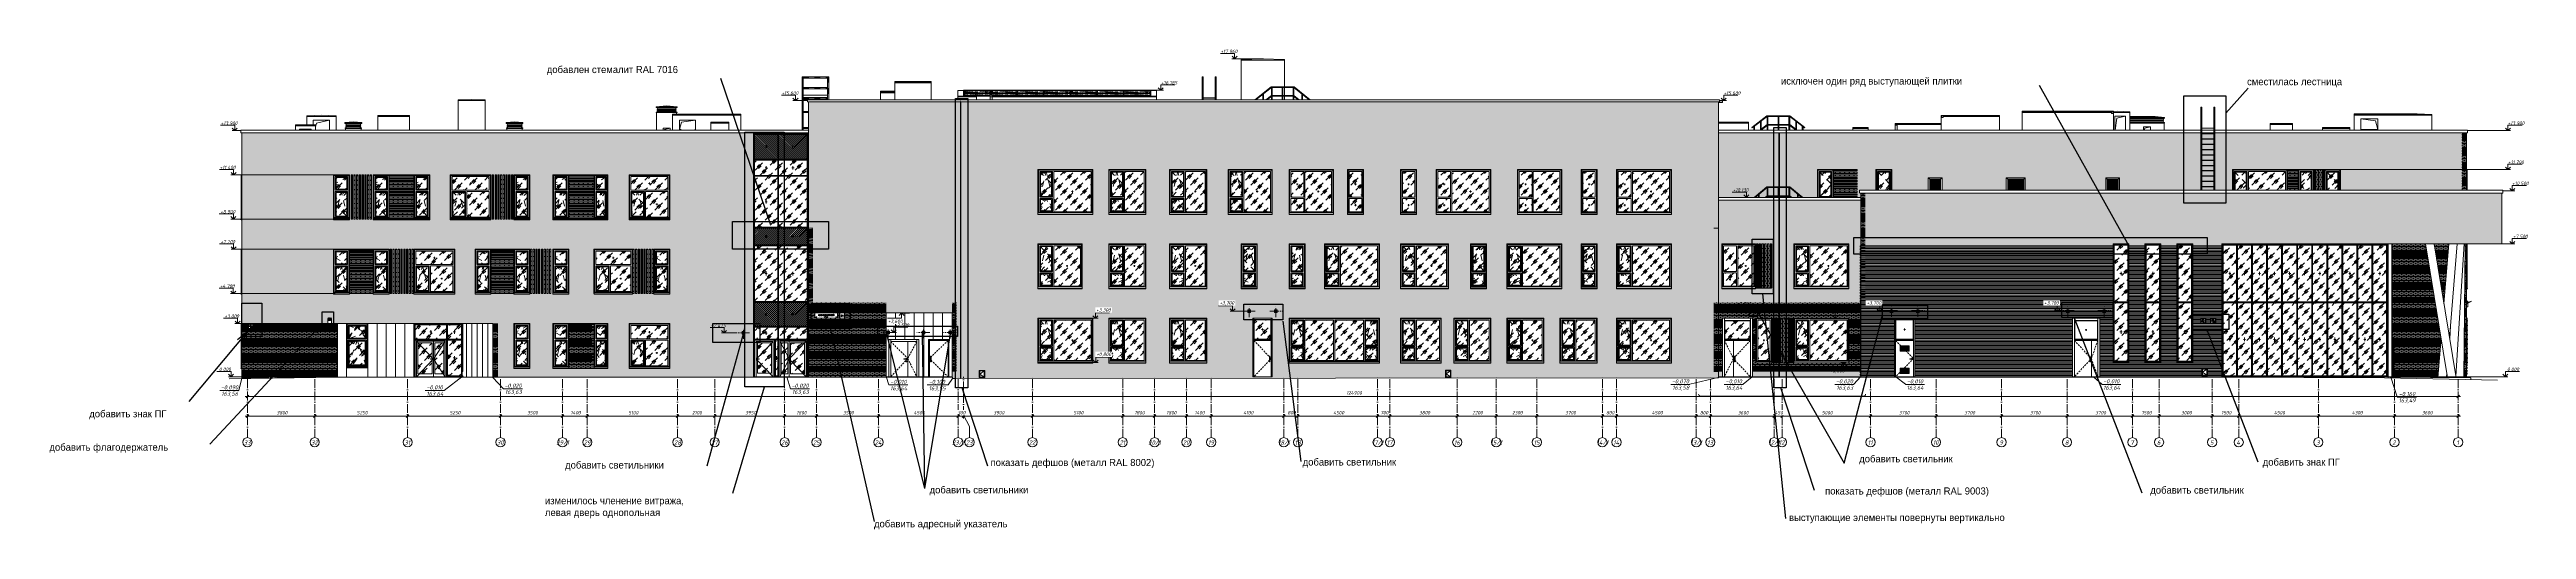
# Model space of a CAD drawing. Header units: millimetres. Extents: x 3914 to 319671, y -18248 to 19136.
# Drawn here: x 179736 to 319671, y -8625 to 18479 of the extents above; entities that cross this region are included whole.
import ezdxf

# ---------------------------------------------------------------- set-up
doc = ezdxf.new("R2010")
doc.units = ezdxf.units.MM
for name, pattern in [('200_ШТРИХ__ш1_п0_6_', [160, 100, -60]), ('50_200_ШТРИХ_1Т_ш5_п1_п1_', [700, 500, -100, 0, -100]), ('Штрих', [635, 317.5, -317.5]), ('Штриховая', [600, 400, -200])]:
    doc.linetypes.add(name, pattern=pattern)
for name, color, linetype, lineweight in [('A-ANNO-DIMS', 7, 'Continuous', 9), ('A-ANNO-DIMS-100', 7, 'Continuous', 9), ('A-ANNO-NOTE', 7, 'Continuous', 9), ('A-COLS', 7, 'Continuous', 9), ('A-DETL', 7, 'Continuous', 9), ('A-DETL-2', 7, 'Continuous', 5), ('A-DETL-CNTR', 7, '50_200_ШТРИХ_1Т_ш5_п1_п1_', 9), ('A-DOOR', 7, 'Continuous', 9), ('A-DOOR-1', 7, 'Continuous', 5), ('A-DOOR-2', 7, '200_ШТРИХ__ш1_п0_6_', 5), ('A-DOOR-FRAM', 7, 'Continuous', 5), ('A-DOOR-HDLN', 7, 'Штрих', 5), ('A-FLOR', 7, 'Continuous', 9), ('A-GENM', 7, 'Continuous', 9), ('A-GENM-HDLN', 7, 'Штрих', 5), ('A-GLAZ', 7, 'Continuous', 9), ('A-GLAZ-1', 7, 'Continuous', 5), ('A-GLAZ-2', 7, 'Штрих', 5), ('A-GLAZ-3', 7, 'Штриховая', 5), ('A-GLAZ-CURT', 7, 'Continuous', 9), ('A-GLAZ-CURT-1', 7, 'Continuous', 5), ('A-GLAZ-CWMG', 7, 'Continuous', 9), ('A-ROOF', 7, 'Continuous', 9), ('A-WALL', 7, 'Continuous', 5), ('A-WALL-PATT', 7, 'Continuous', 5), ('G-ANNO-DIMS', 7, 'Continuous', 9), ('G-ANNO-DIMS-1', 7, 'Continuous', 20), ('I-WALL', 7, 'Continuous', 5), ('S-BEAM', 7, 'Continuous', 9), ('S-COLS', 7, 'Continuous', 9), ('Оси', 7, 'Continuous', 9), ('Оси-1', 7, '50_200_ШТРИХ_1Т_ш5_п1_п1_', 9)]:
    doc.layers.add(name, color=color, linetype=linetype, lineweight=lineweight)
doc.layers.add('A-DETL-GENF-7', color=7, linetype='Continuous', lineweight=9, true_color=0xffffff)
doc.layers.add('A-DOOR-GLAZ', color=7, linetype='Continuous', lineweight=5, true_color=0x8080ff)
doc.styles.add('ISOCPEUR_I_1', font='isocpeui.ttf', dxfattribs={"height": 230})
doc.styles.add('ISOCPEUR_I_2', font='isocpeui.ttf', dxfattribs={"width": 0.9, "height": 250})
doc.styles.add('ISOCPEUR_I_3', font='isocpeui.ttf', dxfattribs={"width": 0.9, "height": 200})
doc.dimstyles.new('ISO-2_0_0_9К_Средний_с_подложкой', dxfattribs={"dimscale": 304.8, "dimtxt": 199.196235, "dimasz": 0.492126, "dimexe": 0.393701, "dimexo": 0, "dimgap": 0.131234, "dimtad": 1, "dimdec": 0, "dimzin": 0, "dimdsep": 46, "dimtxsty": 'ISOCPEUR_I_3', "dimblk1": 'OBLIQUE', "dimblk2": 'OBLIQUE', "dimsah": 1, "dimcen": 0.09, "dimdle": 0.393701, "dimazin": 0, "dimtfac": 1, "dimtdec": 4, "dimtix": 1, "dimtmove": 0, "dimatfit": 3, "dimfxl": 1, "dimtvp": 1, "dimtfill": 1, "dimtolj": 1, "dimtzin": 0, "dimarcsym": 2})
pattern_1 = [(180, (316285.92, 71), (-2e-14, -154), [125, -137]), (90, (316285.92, 6), (-262, 2e-14), [65, -89]), (180, (316285.92, 6), (-2e-14, -154), [125, -137]), (90, (316297.92, 6), (-262, 2e-14), [65, -89]), (180, (316422.92, 6), (-2e-14, -154), [125, -137]), (180, (316422.92, 71), (-2e-14, -154), [125, -137]), (90, (316166.92, 83), (-262, 2e-14), [65, -89]), (90, (316416.92, 83), (-262, 2e-14), [65, -89]), (0, (316166.92, 83), (0, -154), [250, -12]), (0, (316166.92, 148), (0, -154), [250, -12])]
pattern_2 = [(180, (274035.58, 4301), (-2e-14, -154), [125, -137]), (90, (274035.58, 4236), (-262, 2e-14), [65, -89]), (180, (274035.58, 4236), (-2e-14, -154), [125, -137]), (90, (274047.58, 4236), (-262, 2e-14), [65, -89]), (180, (274172.58, 4236), (-2e-14, -154), [125, -137]), (180, (274172.58, 4301), (-2e-14, -154), [125, -137]), (90, (273916.58, 4313), (-262, 2e-14), [65, -89]), (90, (274166.58, 4313), (-262, 2e-14), [65, -89]), (0, (273916.58, 4313), (0, -154), [250, -12]), (0, (273916.58, 4378), (0, -154), [250, -12])]
pattern_3 = [(180, (223115.92, 71), (-2e-14, -154), [125, -137]), (90, (223115.92, 6), (-262, 2e-14), [65, -89]), (180, (223115.92, 6), (-2e-14, -154), [125, -137]), (90, (223127.92, 6), (-262, 2e-14), [65, -89]), (180, (223252.92, 6), (-2e-14, -154), [125, -137]), (180, (223252.92, 71), (-2e-14, -154), [125, -137]), (90, (222996.92, 83), (-262, 2e-14), [65, -89]), (90, (223246.92, 83), (-262, 2e-14), [65, -89]), (0, (222996.92, 83), (0, -154), [250, -12]), (0, (222996.92, 148), (0, -154), [250, -12])]
pattern_4 = [(180, (302490.04, 4223.5), (-2e-14, -154), [125, -137]), (90, (302490.04, 4158.5), (-262, 2e-14), [65, -89]), (180, (302490.04, 4158.5), (-2e-14, -154), [125, -137]), (90, (302502.04, 4158.5), (-262, 2e-14), [65, -89]), (180, (302627.04, 4158.5), (-2e-14, -154), [125, -137]), (180, (302627.04, 4223.5), (-2e-14, -154), [125, -137]), (90, (302371.04, 4235.5), (-262, 2e-14), [65, -89]), (90, (302621.04, 4235.5), (-262, 2e-14), [65, -89]), (0, (302371.04, 4235.5), (0, -154), [250, -12]), (0, (302371.04, 4300.5), (0, -154), [250, -12])]
pattern_5 = [(180, (316285.92, 8471), (-2e-14, -154), [125, -137]), (90, (316285.92, 8406), (-262, 2e-14), [65, -89]), (180, (316285.92, 8406), (-2e-14, -154), [125, -137]), (90, (316297.92, 8406), (-262, 2e-14), [65, -89]), (180, (316422.92, 8406), (-2e-14, -154), [125, -137]), (180, (316422.92, 8471), (-2e-14, -154), [125, -137]), (90, (316166.92, 8483), (-262, 2e-14), [65, -89]), (90, (316416.92, 8483), (-262, 2e-14), [65, -89]), (0, (316166.92, 8483), (0, -154), [250, -12]), (0, (316166.92, 8548), (0, -154), [250, -12])]
pattern_6 = [(45, (-39007.8, 1300), (-282.8427, 282.8427), [200, -600]), (45, (-39207.8, 1200), (-282.8427, 282.8427), [600, -200]), (45, (-38807.8, 1100), (-282.8427, 282.8427), [200, -600])]
pattern_7 = [(180, (227006.52, 63.5), (-2e-14, -154), [125, -137]), (90, (227006.52, -1.5), (-262, 2e-14), [65, -89]), (180, (227006.52, -1.5), (-2e-14, -154), [125, -137]), (90, (227018.52, -1.5), (-262, 2e-14), [65, -89]), (180, (227143.52, -1.5), (-2e-14, -154), [125, -137]), (180, (227143.52, 63.5), (-2e-14, -154), [125, -137]), (90, (226887.52, 75.5), (-262, 2e-14), [65, -89]), (90, (227137.52, 75.5), (-262, 2e-14), [65, -89]), (0, (226887.52, 75.5), (0, -154), [250, -12]), (0, (226887.52, 140.5), (0, -154), [250, -12])]
pattern_8 = [(180, (222865.92, 71), (-2e-14, -154), [125, -137]), (90, (222865.92, 6), (-262, 2e-14), [65, -89]), (180, (222865.92, 6), (-2e-14, -154), [125, -137]), (90, (222877.92, 6), (-262, 2e-14), [65, -89]), (180, (223002.92, 6), (-2e-14, -154), [125, -137]), (180, (223002.92, 71), (-2e-14, -154), [125, -137]), (90, (222746.92, 83), (-262, 2e-14), [65, -89]), (90, (222996.92, 83), (-262, 2e-14), [65, -89]), (0, (222746.92, 83), (0, -154), [250, -12]), (0, (222746.92, 148), (0, -154), [250, -12])]
pattern_9 = [(180, (196016.52, 71), (-2e-14, -154), [125, -137]), (90, (196016.52, 6), (-262, 2e-14), [65, -89]), (180, (196016.52, 6), (-2e-14, -154), [125, -137]), (90, (196028.52, 6), (-262, 2e-14), [65, -89]), (180, (196153.52, 6), (2e-14, -154), [125, -137]), (180, (196153.52, 71), (-2e-14, -154), [125, -137]), (90, (195897.52, 83), (-262, 2e-14), [65, -89]), (90, (196147.52, 83), (-262, 2e-14), [65, -89]), (0, (195897.52, 83), (0, -154), [250, -12]), (0, (195897.52, 148), (0, -154), [250, -12])]
pattern_10 = [(180, (316285.92, 4271), (-2e-14, -154), [125, -137]), (90, (316285.92, 4206), (-262, 2e-14), [65, -89]), (180, (316285.92, 4206), (-2e-14, -154), [125, -137]), (90, (316297.92, 4206), (-262, 2e-14), [65, -89]), (180, (316422.92, 4206), (-2e-14, -154), [125, -137]), (180, (316422.92, 4271), (-2e-14, -154), [125, -137]), (90, (316166.92, 4283), (-262, 2e-14), [65, -89]), (90, (316416.92, 4283), (-262, 2e-14), [65, -89]), (0, (316166.92, 4283), (0, -154), [250, -12]), (0, (316166.92, 4348), (0, -154), [250, -12])]
pattern_11 = [(180, (282315.92, 66), (-2e-14, -154), [125, -137]), (90, (282315.92, 1), (-262, 2e-14), [65, -89]), (180, (282315.92, 1), (-2e-14, -154), [125, -137]), (90, (282327.92, 1), (-262, 2e-14), [65, -89]), (180, (282452.92, 1), (-2e-14, -154), [125, -137]), (180, (282452.92, 66), (-2e-14, -154), [125, -137]), (90, (282196.92, 78), (-262, 2e-14), [65, -89]), (90, (282446.92, 78), (-262, 2e-14), [65, -89]), (0, (282196.92, 78), (0, -154), [250, -12]), (0, (282196.92, 143), (0, -154), [250, -12])]
pattern_12 = [(180, (273904.67, 66), (-2e-14, -154), [125, -137]), (90, (273904.67, 1), (-262, 2e-14), [65, -89]), (180, (273904.67, 1), (-2e-14, -154), [125, -137]), (90, (273916.67, 1), (-262, 2e-14), [65, -89]), (180, (274041.67, 1), (-2e-14, -154), [125, -137]), (180, (274041.67, 66), (-2e-14, -154), [125, -137]), (90, (273785.67, 78), (-262, 2e-14), [65, -89]), (90, (274035.67, 78), (-262, 2e-14), [65, -89]), (0, (273785.67, 78), (0, -154), [250, -12]), (0, (273785.67, 143), (0, -154), [250, -12])]
pattern_13 = [(45, (-38907.79, 1200), (-56.56854, 56.56854), [])]
pattern_14 = [(5.682, (-39007.79, 10824.24), (-282.842326, 28.14588), [142.12, -426.359]), (5.682, (-39207.79, 10814.29), (-282.842326, 28.14588), [426.359, -142.12]), (5.682, (-38807.79, 10804.34), (-282.842326, 28.14588), [142.12, -426.359])]
pattern_15 = [(44.857, (-39007.8, 6342.1), (-282.8405, 281.4416), [199.504, -598.513]), (44.857, (-39207.8, 6242.6), (-282.8405, 281.4416), [598.513, -199.504]), (44.857, (-38807.8, 6143.1), (-282.8405, 281.4416), [199.504, -598.513])]
pattern_16 = [(180, (315245.2, 8478.54), (-2e-14, -154), [125, -137]), (90, (315245.2, 8413.54), (-262, 2e-14), [65, -89]), (180, (315245.2, 8413.54), (-2e-14, -154), [125, -137]), (90, (315257.2, 8413.54), (-262, 2e-14), [65, -89]), (180, (315382.2, 8413.54), (-2e-14, -154), [125, -137]), (180, (315382.2, 8478.54), (-2e-14, -154), [125, -137]), (90, (315126.2, 8490.54), (-262, 2e-14), [65, -89]), (90, (315376.2, 8490.54), (-262, 2e-14), [65, -89]), (0, (315126.2, 8490.54), (0, -154), [250, -12]), (0, (315126.2, 8555.54), (0, -154), [250, -12])]
pattern_17 = [(180, (282133.42, -3369), (-2e-14, -154), [125, -137]), (90, (282133.42, -3434), (-262, 2e-14), [65, -89]), (180, (282133.42, -3434), (-2e-14, -154), [125, -137]), (90, (282145.42, -3434), (-262, 2e-14), [65, -89]), (180, (282270.42, -3434), (-2e-14, -154), [125, -137]), (180, (282270.42, -3369), (-2e-14, -154), [125, -137]), (90, (282014.42, -3357), (-262, 2e-14), [65, -89]), (90, (282264.42, -3357), (-262, 2e-14), [65, -89]), (0, (282014.42, -3357), (0, -154), [250, -12]), (0, (282014.42, -3292), (0, -154), [250, -12])]
pattern_18 = [(180, (315245.2, 4278.54), (-2e-14, -154), [125, -137]), (90, (315245.2, 4213.54), (-262, 2e-14), [65, -89]), (180, (315245.2, 4213.54), (-2e-14, -154), [125, -137]), (90, (315257.2, 4213.54), (-262, 2e-14), [65, -89]), (180, (315382.2, 4213.54), (-2e-14, -154), [125, -137]), (180, (315382.2, 4278.54), (-2e-14, -154), [125, -137]), (90, (315126.2, 4290.54), (-262, 2e-14), [65, -89]), (90, (315376.2, 4290.54), (-262, 2e-14), [65, -89]), (0, (315126.2, 4290.54), (0, -154), [250, -12]), (0, (315126.2, 4355.54), (0, -154), [250, -12])]
pattern_19 = [(180, (315245.2, 78.54), (-2e-14, -154), [125, -137]), (90, (315245.2, 13.54), (-262, 2e-14), [65, -89]), (180, (315245.2, 13.54), (-2e-14, -154), [125, -137]), (90, (315257.2, 13.54), (-262, 2e-14), [65, -89]), (180, (315382.2, 13.54), (-2e-14, -154), [125, -137]), (180, (315382.2, 78.54), (-2e-14, -154), [125, -137]), (90, (315126.2, 90.54), (-262, 2e-14), [65, -89]), (90, (315376.2, 90.54), (-262, 2e-14), [65, -89]), (0, (315126.2, 90.54), (0, -154), [250, -12]), (0, (315126.2, 155.54), (0, -154), [250, -12])]

# ---------------------------------------------------------------- blocks, each defined once
blk = doc.blocks.new('парапет - парапет-18575254-АР2_ТР1_Фасад ___-1')
at = {"layer": 'A-GENM'}
for p, q in [((-41910, 13930), (-14660, 13930)), ((-41910, 13776), (-14660, 13776)), ((-14597, 13930), (-13923, 13930)), ((-14597, 13776), (-13923, 13776)), ((-13860, 13930), (418, 13930)), ((-13860, 13776), (411, 13776)), ((418, 13930), (418, 13783))]:
    blk.add_line(p, q, dxfattribs=at)
blk.add_open_spline([(418, 13783), (418, 13782), (418, 13781), (417, 13780), (417, 13779), (416, 13778), (416, 13778), (415, 13777), (414, 13777), (414, 13776), (413, 13776), (412, 13776), (411, 13776), (411, 13776), (410, 13776)], degree=3, knots=[0, 0, 0, 0, 0.11111111, 0.22222222, 0.27777778, 0.33333333, 0.38888889, 0.44444444, 0.5, 0.55555556, 0.61111111, 0.66666667, 0.72222222, 0.77777778, 0.77777778, 0.77777778, 0.77777778], dxfattribs=at)
blk.add_open_spline([(412, 13776), (412, 13776), (411, 13776), (411, 13776), (410, 13776)], degree=3, dxfattribs=at)
blk = doc.blocks.new('парапет1 - парапет-18629556-АР2_ТР1_Фасад ___-1')
at = {"layer": 'A-GENM'}
for p, q in [((-33928, 10384), (-33928, 10530)), ((2411, 10530), (-33928, 10530)), ((-33921, 10377), (2404, 10377)), ((2411, 10384), (2411, 10530))]:
    blk.add_line(p, q, dxfattribs=at)
for points in [[(-33920, 10377), (-33921, 10377), (-33921, 10377), (-33922, 10377), (-33923, 10377), (-33924, 10377), (-33924, 10378), (-33925, 10378), (-33926, 10379), (-33926, 10379), (-33927, 10380), (-33927, 10381), (-33928, 10382), (-33928, 10383), (-33928, 10384)], [(2403, 10377), (2404, 10377), (2404, 10377), (2405, 10377), (2406, 10377), (2407, 10377), (2407, 10378), (2408, 10378), (2409, 10379), (2409, 10379), (2410, 10380), (2410, 10381), (2411, 10382), (2411, 10383), (2411, 10384)]]:
    blk.add_open_spline(points, degree=3, knots=[0.22222222, 0.22222222, 0.22222222, 0.22222222, 0.27777778, 0.33333333, 0.38888889, 0.44444444, 0.5, 0.55555556, 0.61111111, 0.66666667, 0.72222222, 0.77777778, 0.88888889, 1, 1, 1, 1], dxfattribs=at)
blk.add_open_spline([(2403, 10377), (2404, 10377), (2404, 10377), (2405, 10377), (2405, 10377)], degree=3, dxfattribs=at)
blk = doc.blocks.new('Окно_СКБ_1Ст_БезПР - ОК-6__л__900х2500_h_ с форточкой_Вестибюль_ залы ДОО ДУ-37133459-АР2_ТР1_Фасад ___-1')
at = {"layer": 'A-GLAZ-1'}
h = blk.add_hatch(dxfattribs=at)
h.set_pattern_fill('FP_116', color=256, style=0, pattern_type=2)
h.set_pattern_definition(pattern_6)
h.paths.add_polyline_path([(-109200, 2185), (-109200, 2850), (-109800, 2850), (-109800, 2185), (-109311, 2185)], flags=0)
h = blk.add_hatch(dxfattribs=at)
h.set_pattern_fill('FP_116', color=256, style=0, pattern_type=2)
h.set_pattern_definition(pattern_6)
h.paths.add_polyline_path([(-109200, 670), (-109200, 2015), (-109800, 2015), (-109800, 670), (-109311, 670)], flags=0)
for p, q in [((-109950, 3000), (-109950, 503)), ((-109050, 3000), (-109950, 3000)), ((-109920, 585), (-109920, 2970)), ((-109920, 2970), (-109080, 2970)), ((-109850, 2900), (-109850, 2135)), ((-109850, 2900), (-109150, 2900)), ((-109800, 2850), (-109800, 2185)), ((-109800, 2850), (-109200, 2850)), ((-109200, 2185), (-109200, 2850)), ((-109150, 2135), (-109150, 2900)), ((-109080, 2970), (-109080, 585)), ((-109050, 503), (-109050, 3000)), ((-109150, 2135), (-109850, 2135)), ((-109850, 2065), (-109850, 620)), ((-109850, 2065), (-109150, 2065)), ((-109800, 2185), (-109200, 2185)), ((-109800, 2015), (-109800, 670)), ((-109800, 2015), (-109200, 2015)), ((-109200, 670), (-109200, 2015)), ((-109150, 620), (-109150, 2065)), ((-109850, 620), (-109150, 620)), ((-109800, 670), (-109200, 670))]:
    blk.add_line(p, q, dxfattribs=at)
at = {"layer": 'A-GLAZ-2'}
for p, q in [((-109150, 2900), (-109850, 2517)), ((-109850, 2517), (-109150, 2135)), ((-109850, 620), (-109500, 2065)), ((-109150, 2065), (-109850, 1343)), ((-109150, 620), (-109500, 2065)), ((-109850, 1343), (-109150, 620))]:
    blk.add_line(p, q, dxfattribs=at)
blk = doc.blocks.new('Окно_СКБ_1Ст_БезПР - ОК-6__31__л__780х2500_h_ с форточкой_Вестибюль_ залы ДОО ДУ-37133574-АР2_ТР1_Фасад ___-1')
at = {"layer": 'A-GLAZ-1'}
h = blk.add_hatch(dxfattribs=at)
h.set_pattern_fill('FP_116', color=256, style=0, pattern_type=2)
h.set_pattern_definition(pattern_6)
h.paths.add_polyline_path([(-104800, 2185), (-104800, 2850), (-105280, 2850), (-105280, 2185), (-105097, 2185)], flags=0)
h = blk.add_hatch(dxfattribs=at)
h.set_pattern_fill('FP_116', color=256, style=0, pattern_type=2)
h.set_pattern_definition(pattern_6)
h.paths.add_polyline_path([(-104800, 670), (-104800, 2015), (-105280, 2015), (-105280, 670), (-105097, 670)], flags=0)
for p, q in [((-104650, 3000), (-105430, 3000)), ((-105430, 2926), (-105430, 2846)), ((-105400, 585), (-105400, 2970)), ((-105400, 2970), (-104680, 2970)), ((-105330, 2900), (-105330, 2135)), ((-105330, 2900), (-104750, 2900)), ((-105280, 2850), (-105280, 2185)), ((-105280, 2850), (-104800, 2850)), ((-104800, 2185), (-104800, 2850)), ((-104750, 2135), (-104750, 2900)), ((-104680, 2970), (-104680, 585)), ((-104650, 503), (-104650, 3000)), ((-105430, 2769), (-105430, 2692)), ((-105430, 2615), (-105430, 2538)), ((-105430, 2461), (-105430, 2384)), ((-105430, 2307), (-105430, 2232)), ((-105430, 2155), (-105430, 2078)), ((-105430, 2001), (-105430, 1923)), ((-105430, 1846), (-105430, 1770)), ((-105430, 1693), (-105430, 1616)), ((-105430, 1539), (-105430, 1462)), ((-104750, 2135), (-105330, 2135)), ((-105330, 2065), (-105330, 620)), ((-105330, 2065), (-104750, 2065)), ((-105280, 2185), (-104800, 2185)), ((-105280, 2015), (-105280, 670)), ((-105280, 2015), (-104800, 2015)), ((-104800, 670), (-104800, 2015)), ((-104750, 620), (-104750, 2065)), ((-105430, 1385), (-105430, 1307)), ((-105430, 1230), (-105430, 1154)), ((-105430, 1077), (-105430, 1000)), ((-105430, 923), (-105430, 846)), ((-105430, 769), (-105430, 692)), ((-105430, 615), (-105430, 539)), ((-105330, 620), (-104750, 620)), ((-105280, 670), (-104800, 670))]:
    blk.add_line(p, q, dxfattribs=at)
at = {"layer": 'A-GLAZ-2'}
for p, q in [((-104750, 2900), (-105330, 2517)), ((-105330, 2517), (-104750, 2135)), ((-105330, 620), (-105040, 2065)), ((-104750, 2065), (-105330, 1343)), ((-104750, 620), (-105040, 2065)), ((-105330, 1343), (-104750, 620))]:
    blk.add_line(p, q, dxfattribs=at)
blk = doc.blocks.new('Окно_СКБ_1Ст_БезПР - ОК-6__л__900х2500_h_ с форточкой_Вестибюль_ залы ДОО-33966793-АР2_ТР1_Фасад ___-1')
at = {"layer": 'A-GLAZ-1'}
h = blk.add_hatch(dxfattribs=at)
h.set_pattern_fill('FP_116', color=256, style=0, pattern_type=2)
h.set_pattern_definition(pattern_6)
h.paths.add_polyline_path([(-101300, 6385), (-101300, 7050), (-101900, 7050), (-101900, 6385), (-101649, 6385)], flags=0)
h = blk.add_hatch(dxfattribs=at)
h.set_pattern_fill('FP_116', color=256, style=0, pattern_type=2)
h.set_pattern_definition(pattern_6)
h.paths.add_polyline_path([(-101900, 4870), (-101300, 4870), (-101300, 6215), (-101900, 6215), (-101900, 4882)], flags=0)
for p, q in [((-102050, 7200), (-102050, 4703)), ((-101150, 7200), (-102050, 7200)), ((-102020, 4785), (-102020, 7170)), ((-102020, 7170), (-101180, 7170)), ((-101950, 7100), (-101950, 6335)), ((-101950, 7100), (-101250, 7100)), ((-101900, 7050), (-101900, 6385)), ((-101900, 7050), (-101300, 7050)), ((-101300, 6385), (-101300, 7050)), ((-101250, 6335), (-101250, 7100)), ((-101180, 7170), (-101180, 4785)), ((-101150, 4703), (-101150, 7200)), ((-101250, 6335), (-101950, 6335)), ((-101950, 6265), (-101950, 4820)), ((-101950, 6265), (-101250, 6265)), ((-101900, 6385), (-101300, 6385)), ((-101900, 6215), (-101900, 4870)), ((-101900, 6215), (-101300, 6215)), ((-101300, 4870), (-101300, 6215)), ((-101250, 4820), (-101250, 6265)), ((-101950, 4820), (-101250, 4820)), ((-101900, 4870), (-101300, 4870))]:
    blk.add_line(p, q, dxfattribs=at)
at = {"layer": 'A-GLAZ-2'}
for p, q in [((-101250, 7100), (-101950, 6717)), ((-101950, 6717), (-101250, 6335)), ((-101950, 4820), (-101600, 6265)), ((-101250, 6265), (-101950, 5543)), ((-101250, 4820), (-101600, 6265)), ((-101950, 5543), (-101250, 4820))]:
    blk.add_line(p, q, dxfattribs=at)
blk = doc.blocks.new('Окно_СКБ_1Ст_БезПР - ОК-6__л__900х2500_h_ с форточкой_Вестибюль_ залы ДОО-V226-АР2_ТР1_Фасад ___-1')
at = {"layer": 'A-GLAZ-1'}
h = blk.add_hatch(dxfattribs=at)
h.set_pattern_fill('FP_116', color=256, style=0, pattern_type=2)
h.set_pattern_definition(pattern_6)
h.paths.add_polyline_path([(-111400, 6385), (-111400, 7050), (-112000, 7050), (-112000, 6385), (-111609, 6385)], flags=0)
h = blk.add_hatch(dxfattribs=at)
h.set_pattern_fill('FP_116', color=256, style=0, pattern_type=2)
h.set_pattern_definition(pattern_6)
h.paths.add_polyline_path([(-112000, 4870), (-111400, 4870), (-111400, 6215), (-112000, 6215), (-112000, 5036)], flags=0)
for p, q in [((-112150, 7200), (-112150, 4703)), ((-111250, 7200), (-112150, 7200)), ((-112120, 4785), (-112120, 7170)), ((-112120, 7170), (-111280, 7170)), ((-112050, 7100), (-112050, 6335)), ((-112050, 7100), (-111350, 7100)), ((-112000, 7050), (-112000, 6385)), ((-112000, 7050), (-111400, 7050)), ((-111400, 6385), (-111400, 7050)), ((-111350, 6335), (-111350, 7100)), ((-111280, 7170), (-111280, 4785)), ((-111250, 4703), (-111250, 7200)), ((-111350, 6335), (-112050, 6335)), ((-112050, 6265), (-112050, 4820)), ((-112050, 6265), (-111350, 6265)), ((-112000, 6385), (-111400, 6385)), ((-112000, 6215), (-112000, 4870)), ((-112000, 6215), (-111400, 6215)), ((-111400, 4870), (-111400, 6215)), ((-111350, 4820), (-111350, 6265)), ((-112050, 4820), (-111350, 4820)), ((-112000, 4870), (-111400, 4870))]:
    blk.add_line(p, q, dxfattribs=at)
at = {"layer": 'A-GLAZ-2'}
for p, q in [((-111350, 7100), (-112050, 6717)), ((-112050, 6717), (-111350, 6335)), ((-112050, 4820), (-111700, 6265)), ((-111350, 6265), (-112050, 5543)), ((-111350, 4820), (-111700, 6265)), ((-112050, 5543), (-111350, 4820))]:
    blk.add_line(p, q, dxfattribs=at)
blk = doc.blocks.new('Окно_СКБ_1Ст_БезПР - ОК-6_л__900х2500_h_ с форточкой_Администрация ДОО-33828273-АР2_ТР1_Фасад ___-1')
at = {"layer": 'A-GLAZ-1'}
h = blk.add_hatch(dxfattribs=at)
h.set_pattern_fill('FP_116', color=256, style=0, pattern_type=2)
h.set_pattern_definition(pattern_6)
h.paths.add_polyline_path([(-115440, 10585), (-114850, 10585), (-114850, 11250), (-115450, 11250), (-115450, 10585)], flags=0)
h = blk.add_hatch(dxfattribs=at)
h.set_pattern_fill('FP_116', color=256, style=0, pattern_type=2)
h.set_pattern_definition(pattern_6)
h.paths.add_polyline_path([(-115450, 9070), (-114850, 9070), (-114850, 10415), (-115450, 10415), (-115450, 9559)], flags=0)
for p, q in [((-115600, 11400), (-115600, 11396)), ((-114700, 11400), (-115600, 11400)), ((-115600, 11320), (-115600, 11240)), ((-115570, 8985), (-115570, 11370)), ((-115570, 11370), (-114730, 11370)), ((-115500, 11300), (-115500, 10535)), ((-115500, 11300), (-114800, 11300)), ((-115450, 11250), (-115450, 10585)), ((-115450, 11250), (-114850, 11250)), ((-114850, 10585), (-114850, 11250)), ((-114800, 10535), (-114800, 11300)), ((-114730, 11370), (-114730, 8985)), ((-114700, 8903), (-114700, 11400)), ((-115600, 11163), (-115600, 11086)), ((-115600, 11009), (-115600, 10932)), ((-115600, 10855), (-115600, 10778)), ((-115600, 10701), (-115600, 10626)), ((-115600, 10549), (-115600, 10472)), ((-115600, 10395), (-115600, 10317)), ((-115600, 10240), (-115600, 10164)), ((-115600, 10087), (-115600, 10009)), ((-115600, 9932), (-115600, 9855)), ((-114800, 10535), (-115500, 10535)), ((-115500, 10465), (-115500, 9020)), ((-115500, 10465), (-114800, 10465)), ((-115450, 10585), (-114850, 10585)), ((-115450, 10415), (-115450, 9070)), ((-115450, 10415), (-114850, 10415)), ((-114850, 9070), (-114850, 10415)), ((-114800, 9020), (-114800, 10465)), ((-115600, 9778), (-115600, 9701)), ((-115600, 9624), (-115600, 9547)), ((-115600, 9471), (-115600, 9394)), ((-115600, 9317), (-115600, 9239)), ((-115600, 9163), (-115600, 9086)), ((-115600, 9009), (-115600, 8933)), ((-115500, 9020), (-114800, 9020)), ((-115450, 9070), (-114850, 9070))]:
    blk.add_line(p, q, dxfattribs=at)
at = {"layer": 'A-GLAZ-2'}
for p, q in [((-114800, 11300), (-115500, 10917)), ((-115500, 10917), (-114800, 10535)), ((-115500, 9020), (-115150, 10465)), ((-114800, 10465), (-115500, 9743)), ((-114800, 9020), (-115150, 10465)), ((-115500, 9743), (-114800, 9020))]:
    blk.add_line(p, q, dxfattribs=at)
blk = doc.blocks.new('Окно_СКБ_1Ст_БезПР - ОК-6_л__900х2500_h_ с форточкой_Администрация ДОО-V227-АР2_ТР1_Фасад ___-1')
at = {"layer": 'A-GLAZ-1'}
h = blk.add_hatch(dxfattribs=at)
h.set_pattern_fill('FP_116', color=256, style=0, pattern_type=2)
h.set_pattern_definition(pattern_6)
h.paths.add_polyline_path([(-117750, 10585), (-117150, 10585), (-117150, 11250), (-117750, 11250), (-117750, 10690)], flags=0)
h = blk.add_hatch(dxfattribs=at)
h.set_pattern_fill('FP_116', color=256, style=0, pattern_type=2)
h.set_pattern_definition(pattern_6)
h.paths.add_polyline_path([(-117150, 9070), (-117150, 10415), (-117750, 10415), (-117750, 9070), (-117738, 9070)], flags=0)
for p, q in [((-117900, 11400), (-117900, 8903)), ((-117000, 11400), (-117900, 11400)), ((-117870, 8985), (-117870, 11370)), ((-117870, 11370), (-117030, 11370)), ((-117800, 11300), (-117800, 10535)), ((-117800, 11300), (-117100, 11300)), ((-117750, 11250), (-117750, 10585)), ((-117750, 11250), (-117150, 11250)), ((-117150, 10585), (-117150, 11250)), ((-117100, 10535), (-117100, 11300)), ((-117030, 11370), (-117030, 8985)), ((-117000, 11396), (-117000, 11400)), ((-117000, 11240), (-117000, 11319)), ((-117100, 10535), (-117800, 10535)), ((-117800, 10465), (-117800, 9020)), ((-117800, 10465), (-117100, 10465)), ((-117750, 10585), (-117150, 10585)), ((-117750, 10415), (-117750, 9070)), ((-117750, 10415), (-117150, 10415)), ((-117150, 9070), (-117150, 10415)), ((-117100, 9020), (-117100, 10465)), ((-117000, 11086), (-117000, 11163)), ((-117000, 10932), (-117000, 11009)), ((-117000, 10778), (-117000, 10855)), ((-117000, 10626), (-117000, 10701)), ((-117000, 10472), (-117000, 10549)), ((-117000, 10317), (-117000, 10395)), ((-117000, 10164), (-117000, 10240)), ((-117000, 10009), (-117000, 10087)), ((-117000, 9855), (-117000, 9932)), ((-117800, 9020), (-117100, 9020)), ((-117750, 9070), (-117150, 9070)), ((-117000, 9701), (-117000, 9778)), ((-117000, 9548), (-117000, 9624)), ((-117000, 9394), (-117000, 9471)), ((-117000, 9240), (-117000, 9317)), ((-117000, 9086), (-117000, 9163)), ((-117000, 8933), (-117000, 9009))]:
    blk.add_line(p, q, dxfattribs=at)
at = {"layer": 'A-GLAZ-2'}
for p, q in [((-117100, 11300), (-117800, 10917)), ((-117800, 10917), (-117100, 10535)), ((-117800, 9020), (-117450, 10465)), ((-117100, 10465), (-117800, 9743)), ((-117100, 9020), (-117450, 10465)), ((-117800, 9743), (-117100, 9020))]:
    blk.add_line(p, q, dxfattribs=at)
blk = doc.blocks.new('PNS_Панель прямоугольная - Нр_Стекло - 42мм-33545228-АР2_ТР1_Фасад ___-1')
at = {"layer": 'A-GLAZ-CURT-1'}
h = blk.add_hatch(dxfattribs=at)
h.set_pattern_fill('FP_116', color=256, style=0, pattern_type=2)
h.set_pattern_definition(pattern_6)
h.paths.add_polyline_path([(-8385, 50), (-8385, 4175), (-9185, 4175), (-9185, 50), (-8947, 50)], flags=0)
at = {"layer": 'A-GLAZ-3'}
for p, q in [((-8725, 2112), (-8845, 2112)), ((-8785, 2212), (-8785, 2013))]:
    blk.add_line(p, q, dxfattribs=at)
blk = doc.blocks.new('PNS_Панель прямоугольная - Нр_Стекло - 42мм-V228-АР2_ТР1_Фасад ___-1')
at = {"layer": 'A-GLAZ-CURT-1'}
h = blk.add_hatch(dxfattribs=at)
h.set_pattern_fill('FP_116', color=256, style=0, pattern_type=2)
h.set_pattern_definition(pattern_6)
h.paths.add_polyline_path([(-10479, 50), (-10085, 50), (-10085, 4175), (-10885, 4175), (-10885, 50)], flags=0)
at = {"layer": 'A-GLAZ-3'}
for p, q in [((-10425, 2112), (-10545, 2112)), ((-10485, 2212), (-10485, 2013))]:
    blk.add_line(p, q, dxfattribs=at)
blk = doc.blocks.new('PNS_Панель прямоугольная - Нр_Стекло - 42мм-33545229-АР2_ТР1_Фасад ___-1')
at = {"layer": 'A-GLAZ-CURT-1'}
h = blk.add_hatch(dxfattribs=at)
h.set_pattern_fill('FP_116', color=256, style=0, pattern_type=2)
h.set_pattern_definition(pattern_6)
h.paths.add_polyline_path([(-10935, 50), (-10935, 4175), (-11735, 4175), (-11735, 50)], flags=0)
at = {"layer": 'A-GLAZ-3'}
for p, q in [((-11275, 2112), (-11395, 2112)), ((-11335, 2212), (-11335, 2013))]:
    blk.add_line(p, q, dxfattribs=at)
blk = doc.blocks.new('PNS_Панель прямоугольная - Нр_Стекло - 42мм-V229-АР2_ТР1_Фасад ___-1')
at = {"layer": 'A-GLAZ-CURT-1'}
h = blk.add_hatch(dxfattribs=at)
h.set_pattern_fill('FP_116', color=256, style=0, pattern_type=2)
h.set_pattern_definition(pattern_6)
h.paths.add_polyline_path([(-12012, 50), (-11785, 50), (-11785, 4175), (-12585, 4175), (-12585, 50)], flags=0)
at = {"layer": 'A-GLAZ-3'}
for p, q in [((-12125, 2112), (-12245, 2112)), ((-12185, 2212), (-12185, 2013))]:
    blk.add_line(p, q, dxfattribs=at)
blk = doc.blocks.new('PNS_Панель прямоугольная - Нр_Стекло - 42мм-33545230-АР2_ТР1_Фасад ___-1')
at = {"layer": 'A-GLAZ-CURT-1'}
h = blk.add_hatch(dxfattribs=at)
h.set_pattern_fill('FP_116', color=256, style=0, pattern_type=2)
h.set_pattern_definition(pattern_6)
h.paths.add_polyline_path([(-13380, 50), (-12635, 50), (-12635, 4175), (-13380, 4175), (-13380, 512)], flags=0)
at = {"layer": 'A-GLAZ-3'}
for p, q in [((-12948, 2112), (-13068, 2112)), ((-13008, 2212), (-13008, 2013))]:
    blk.add_line(p, q, dxfattribs=at)
blk = doc.blocks.new('PNS_Панель прямоугольная - Нр_Стекло - 42мм-26191399-АР2_ТР1_Фасад ___-1')
at = {"layer": 'A-GLAZ-CURT-1'}
h = blk.add_hatch(dxfattribs=at)
h.set_pattern_fill('FP_116', color=256, style=0, pattern_type=2)
h.set_pattern_definition(pattern_6)
h.paths.add_polyline_path([(-8385, 4225), (-8385, 7430), (-9185, 7430), (-9185, 4225), (-8947, 4225)], flags=0)
at = {"layer": 'A-GLAZ-3'}
for p, q in [((-8725, 5827), (-8845, 5827)), ((-8785, 5927), (-8785, 5728))]:
    blk.add_line(p, q, dxfattribs=at)
blk = doc.blocks.new('PNS_Панель прямоугольная - Нр_Стекло - 42мм-V230-АР2_ТР1_Фасад ___-1')
at = {"layer": 'A-GLAZ-CURT-1'}
h = blk.add_hatch(dxfattribs=at)
h.set_pattern_fill('FP_116', color=256, style=0, pattern_type=2)
h.set_pattern_definition(pattern_6)
h.paths.add_polyline_path([(-10085, 4225), (-10085, 7430), (-10885, 7430), (-10885, 4225)], flags=0)
at = {"layer": 'A-GLAZ-3'}
for p, q in [((-10425, 5827), (-10545, 5827)), ((-10485, 5927), (-10485, 5728))]:
    blk.add_line(p, q, dxfattribs=at)
blk = doc.blocks.new('PNS_Панель прямоугольная - Нр_Стекло - 42мм-26191400-АР2_ТР1_Фасад ___-1')
at = {"layer": 'A-GLAZ-CURT-1'}
h = blk.add_hatch(dxfattribs=at)
h.set_pattern_fill('FP_116', color=256, style=0, pattern_type=2)
h.set_pattern_definition(pattern_6)
h.paths.add_polyline_path([(-10935, 4225), (-10935, 7430), (-11735, 7430), (-11735, 4225)], flags=0)
at = {"layer": 'A-GLAZ-3'}
for p, q in [((-11275, 5827), (-11395, 5827)), ((-11335, 5927), (-11335, 5728))]:
    blk.add_line(p, q, dxfattribs=at)
blk = doc.blocks.new('PNS_Панель прямоугольная - Нр_Стекло - 42мм-V231-АР2_ТР1_Фасад ___-1')
at = {"layer": 'A-GLAZ-CURT-1'}
h = blk.add_hatch(dxfattribs=at)
h.set_pattern_fill('FP_116', color=256, style=0, pattern_type=2)
h.set_pattern_definition(pattern_6)
h.paths.add_polyline_path([(-12012, 4225), (-11785, 4225), (-11785, 7430), (-12585, 7430), (-12585, 4225)], flags=0)
at = {"layer": 'A-GLAZ-3'}
for p, q in [((-12125, 5827), (-12245, 5827)), ((-12185, 5927), (-12185, 5728))]:
    blk.add_line(p, q, dxfattribs=at)
blk = doc.blocks.new('PNS_Панель прямоугольная - Нр_Стекло - 42мм-26191401-АР2_ТР1_Фасад ___-1')
at = {"layer": 'A-GLAZ-CURT-1'}
h = blk.add_hatch(dxfattribs=at)
h.set_pattern_fill('FP_116', color=256, style=0, pattern_type=2)
h.set_pattern_definition(pattern_6)
h.paths.add_polyline_path([(-13380, 4225), (-12635, 4225), (-12635, 7430), (-13380, 7430), (-13380, 4557)], flags=0)
at = {"layer": 'A-GLAZ-3'}
for p, q in [((-12948, 5827), (-13068, 5827)), ((-13008, 5927), (-13008, 5728))]:
    blk.add_line(p, q, dxfattribs=at)
blk = doc.blocks.new('Прямоугольный импост - Рядовой 50х220-26362320-АР2_ТР1_Фасад ___-1')
at = {"layer": 'A-GLAZ-CWMG'}
for p, q in [((-9185, 0), (-9185, 50)), ((-9185, 50), (-8385, 50)), ((-9185, 0), (-8385, 0)), ((-8385, 50), (-8385, 0))]:
    blk.add_line(p, q, dxfattribs=at)
blk = doc.blocks.new('Прямоугольный импост - Рядовой 50х220-26362321-АР2_ТР1_Фасад ___-1')
at = {"layer": 'A-GLAZ-CWMG'}
for p, q in [((-11735, 0), (-11735, 50)), ((-11735, 50), (-10935, 50)), ((-11735, 0), (-10935, 0)), ((-10935, 50), (-10935, 0))]:
    blk.add_line(p, q, dxfattribs=at)
blk = doc.blocks.new('Прямоугольный импост - Рядовой 50х220-26362322-АР2_ТР1_Фасад ___-1')
at = {"layer": 'A-GLAZ-CWMG'}
for p, q in [((-13380, 0), (-13380, 50)), ((-13380, 50), (-12635, 50)), ((-13380, 0), (-12635, 0)), ((-12635, 50), (-12635, 0))]:
    blk.add_line(p, q, dxfattribs=at)
blk = doc.blocks.new('Прямоугольный импост - Рядовой 50х220-26362323-АР2_ТР1_Фасад ___-1')
at = {"layer": 'A-GLAZ-CWMG'}
for p, q in [((-9185, 4175), (-9185, 4225)), ((-8385, 4225), (-9185, 4225)), ((-8385, 4225), (-8385, 4175)), ((-8385, 4175), (-9185, 4175))]:
    blk.add_line(p, q, dxfattribs=at)
blk = doc.blocks.new('Прямоугольный импост - Рядовой 50х195-30835027-АР2_ТР1_Фасад ___-1')
at = {"layer": 'A-GLAZ-CWMG'}
for p, q in [((-10885, 4175), (-10885, 4225)), ((-10085, 4225), (-10885, 4225)), ((-10085, 4225), (-10085, 4175)), ((-10085, 4175), (-10885, 4175))]:
    blk.add_line(p, q, dxfattribs=at)
blk = doc.blocks.new('Прямоугольный импост - Рядовой 50х220-26362324-АР2_ТР1_Фасад ___-1')
at = {"layer": 'A-GLAZ-CWMG'}
for p, q in [((-11735, 4175), (-11735, 4225)), ((-10935, 4225), (-11735, 4225)), ((-10935, 4225), (-10935, 4175)), ((-10935, 4175), (-11735, 4175))]:
    blk.add_line(p, q, dxfattribs=at)
blk = doc.blocks.new('Прямоугольный импост - Рядовой 50х220-26362325-АР2_ТР1_Фасад ___-1')
at = {"layer": 'A-GLAZ-CWMG'}
for p, q in [((-13380, 4175), (-13380, 4225)), ((-12635, 4225), (-13380, 4225)), ((-12635, 4225), (-12635, 4175)), ((-12635, 4175), (-13380, 4175))]:
    blk.add_line(p, q, dxfattribs=at)
blk = doc.blocks.new('Прямоугольный импост - Рядовой 50х220-33545226-АР2_ТР1_Фасад ___-1')
at = {"layer": 'A-GLAZ-CWMG'}
for p, q in [((-8385, 4200), (-8385, 0)), ((-8335, 4200), (-8335, 0)), ((-8335, 0), (-8385, 0))]:
    blk.add_line(p, q, dxfattribs=at)
blk = doc.blocks.new('Прямоугольный импост - Рядовой 50х220-26362299-АР2_ТР1_Фасад ___-1')
at = {"layer": 'A-GLAZ-CWMG'}
for p, q in [((-8385, 7480), (-8335, 7480)), ((-8385, 7480), (-8385, 4200)), ((-8335, 7480), (-8335, 4200))]:
    blk.add_line(p, q, dxfattribs=at)
blk = doc.blocks.new('Окно_СКБ_2Ст_БезПР - ОК-18__2700х2500_h_-34001839-АР2_ТР1_Фасад ___-1')
at = {"layer": 'A-GLAZ-1'}
h = blk.add_hatch(dxfattribs=at)
h.set_pattern_fill('FP_116', color=256, style=0, pattern_type=2)
h.set_pattern_definition(pattern_6)
h.paths.add_polyline_path([(-59512, 5985), (-59085, 5985), (-59085, 7350), (-59710, 7350), (-59710, 5985)], flags=0)
h = blk.add_hatch(dxfattribs=at)
h.set_pattern_fill('FP_116', color=256, style=0, pattern_type=2)
h.set_pattern_definition(pattern_6)
h.paths.add_polyline_path([(-58965, 5120), (-57260, 5120), (-57260, 7400), (-58965, 7400), (-58965, 5126)], flags=0)
h = blk.add_hatch(dxfattribs=at)
h.set_pattern_fill('FP_116', color=256, style=0, pattern_type=2)
h.set_pattern_definition(pattern_6)
h.paths.add_polyline_path([(-59129, 5170), (-59085, 5170), (-59085, 5815), (-59710, 5815), (-59710, 5170), (-59512, 5170)], flags=0)
for p, q in [((-59860, 7500), (-59860, 5003)), ((-57160, 7500), (-59860, 7500)), ((-59830, 5085), (-59830, 7470)), ((-59830, 7470), (-57190, 7470)), ((-59760, 7400), (-59760, 5935)), ((-59760, 7400), (-59035, 7400)), ((-59710, 7350), (-59710, 5985)), ((-59710, 7350), (-59085, 7350)), ((-59085, 5985), (-59085, 7350)), ((-59035, 7400), (-59035, 5935)), ((-58965, 5120), (-58965, 7400)), ((-58965, 7400), (-57260, 7400)), ((-57260, 5120), (-57260, 7400)), ((-57190, 7470), (-57190, 5085)), ((-57160, 5003), (-57160, 7500)), ((-59035, 5935), (-59760, 5935)), ((-59760, 5865), (-59760, 5120)), ((-59760, 5865), (-59035, 5865)), ((-59710, 5985), (-59085, 5985)), ((-59710, 5815), (-59710, 5170)), ((-59710, 5815), (-59085, 5815)), ((-59085, 5170), (-59085, 5815)), ((-59035, 5865), (-59035, 5120)), ((-58063, 6260), (-58163, 6260)), ((-58113, 6310), (-58113, 6210)), ((-59760, 5120), (-59035, 5120)), ((-59710, 5170), (-59085, 5170)), ((-58965, 5120), (-57260, 5120))]:
    blk.add_line(p, q, dxfattribs=at)
at = {"layer": 'A-GLAZ-2'}
for p, q in [((-59760, 5935), (-59398, 7400)), ((-59760, 7400), (-59035, 6667)), ((-59035, 5935), (-59398, 7400)), ((-59035, 6667), (-59760, 5935)), ((-59760, 5120), (-59398, 5865)), ((-59760, 5865), (-59035, 5492)), ((-59035, 5120), (-59398, 5865)), ((-59035, 5492), (-59760, 5120))]:
    blk.add_line(p, q, dxfattribs=at)
blk = doc.blocks.new('Окно_СКБ_2Ст_БезПР - ОК-3_3100х2500_h__Спортзал-34001848-АР2_ТР1_Фасад ___-1')
at = {"layer": 'A-GLAZ-1'}
h = blk.add_hatch(dxfattribs=at)
h.set_pattern_fill('FP_116', color=256, style=0, pattern_type=2)
h.set_pattern_definition(pattern_6)
h.paths.add_polyline_path([(-57035, 10135), (-57035, 11600), (-57760, 11600), (-57760, 10135)], flags=0)
h = blk.add_hatch(dxfattribs=at)
h.set_pattern_fill('FP_116', color=256, style=0, pattern_type=2)
h.set_pattern_definition(pattern_6)
h.paths.add_polyline_path([(-56447, 9320), (-54860, 9320), (-54860, 11600), (-56965, 11600), (-56965, 9320)], flags=0)
h = blk.add_hatch(dxfattribs=at)
h.set_pattern_fill('FP_116', color=256, style=0, pattern_type=2)
h.set_pattern_definition(pattern_6)
h.paths.add_polyline_path([(-57760, 9320), (-57035, 9320), (-57035, 10065), (-57760, 10065), (-57760, 9346)], flags=0)
for p, q in [((-57860, 11700), (-57860, 9203)), ((-54760, 11700), (-57860, 11700)), ((-57830, 9285), (-57830, 11670)), ((-57830, 11670), (-54790, 11670)), ((-57760, 11600), (-57760, 10135)), ((-57760, 11600), (-57035, 11600)), ((-57035, 11600), (-57035, 10135)), ((-56965, 9320), (-56965, 11600)), ((-56965, 11600), (-54860, 11600)), ((-54860, 9320), (-54860, 11600)), ((-54790, 11670), (-54790, 9285)), ((-54760, 9203), (-54760, 11700)), ((-57035, 10135), (-57760, 10135)), ((-57760, 10065), (-57760, 9320)), ((-57760, 10065), (-57035, 10065)), ((-57347, 10868), (-57447, 10868)), ((-57397, 10917), (-57397, 10818)), ((-57035, 10065), (-57035, 9320)), ((-55862, 10460), (-55962, 10460)), ((-55912, 10510), (-55912, 10410)), ((-57760, 9320), (-57035, 9320)), ((-57347, 9692), (-57447, 9692)), ((-57397, 9742), (-57397, 9642)), ((-56965, 9320), (-54860, 9320))]:
    blk.add_line(p, q, dxfattribs=at)
blk = doc.blocks.new('Окно_СКБ_2Ст_БезПР - ОК-10__3100х2500_h_ ДУ-37132993-АР2_ТР1_Фасад ___-1')
at = {"layer": 'A-GLAZ-1'}
h = blk.add_hatch(dxfattribs=at)
h.set_pattern_fill('FP_116', color=256, style=0, pattern_type=2)
h.set_pattern_definition(pattern_6)
h.paths.add_polyline_path([(-80200, 10185), (-79575, 10185), (-79575, 11550), (-80200, 11550), (-80200, 10810)], flags=0)
h = blk.add_hatch(dxfattribs=at)
h.set_pattern_fill('FP_116', color=256, style=0, pattern_type=2)
h.set_pattern_definition(pattern_6)
h.paths.add_polyline_path([(-79455, 9320), (-77350, 9320), (-77350, 11600), (-79455, 11600), (-79455, 9326)], flags=0)
h = blk.add_hatch(dxfattribs=at)
h.set_pattern_fill('FP_116', color=256, style=0, pattern_type=2)
h.set_pattern_definition(pattern_6)
h.paths.add_polyline_path([(-80200, 9370), (-79575, 9370), (-79575, 10015), (-80200, 10015), (-80200, 9559)], flags=0)
for p, q in [((-80350, 11700), (-80350, 9203)), ((-77250, 11700), (-80350, 11700)), ((-80320, 9285), (-80320, 11670)), ((-80320, 11670), (-77280, 11670)), ((-80250, 11600), (-80250, 10135)), ((-80250, 11600), (-79525, 11600)), ((-80200, 11550), (-80200, 10185)), ((-80200, 11550), (-79575, 11550)), ((-79575, 10185), (-79575, 11550)), ((-79525, 11600), (-79525, 10135)), ((-79455, 9320), (-79455, 11600)), ((-79455, 11600), (-77350, 11600)), ((-77350, 9320), (-77350, 11600)), ((-77280, 11670), (-77280, 9285)), ((-77250, 9203), (-77250, 11700)), ((-79525, 10135), (-80250, 10135)), ((-80250, 10065), (-80250, 9320)), ((-80250, 10065), (-79525, 10065)), ((-80200, 10185), (-79575, 10185)), ((-80200, 10015), (-80200, 9370)), ((-80200, 10015), (-79575, 10015)), ((-79575, 9370), (-79575, 10015)), ((-79525, 10065), (-79525, 9320)), ((-78352, 10460), (-78452, 10460)), ((-78402, 10510), (-78402, 10410)), ((-80250, 9320), (-79525, 9320)), ((-80200, 9370), (-79575, 9370)), ((-79455, 9320), (-77350, 9320))]:
    blk.add_line(p, q, dxfattribs=at)
at = {"layer": 'A-GLAZ-2'}
for p, q in [((-80250, 10135), (-79887, 11600)), ((-80250, 11600), (-79525, 10867)), ((-79525, 10135), (-79887, 11600)), ((-79525, 10867), (-80250, 10135)), ((-80250, 9320), (-79887, 10065)), ((-80250, 10065), (-79525, 9692)), ((-79525, 9320), (-79887, 10065)), ((-79525, 9692), (-80250, 9320))]:
    blk.add_line(p, q, dxfattribs=at)
blk = doc.blocks.new('Окно_СКБ_2Ст_БезПР - ОК-10__3100х2500_h_ ДУ-V232-АР2_ТР1_Фасад ___-1')
at = {"layer": 'A-GLAZ-1'}
h = blk.add_hatch(dxfattribs=at)
h.set_pattern_fill('FP_116', color=256, style=0, pattern_type=2)
h.set_pattern_definition(pattern_6)
h.paths.add_polyline_path([(-46885, 5985), (-46885, 7350), (-47510, 7350), (-47510, 5985), (-47070, 5985)], flags=0)
h = blk.add_hatch(dxfattribs=at)
h.set_pattern_fill('FP_116', color=256, style=0, pattern_type=2)
h.set_pattern_definition(pattern_6)
h.paths.add_polyline_path([(-46765, 5120), (-44660, 5120), (-44660, 7400), (-46765, 7400), (-46765, 5126)], flags=0)
h = blk.add_hatch(dxfattribs=at)
h.set_pattern_fill('FP_116', color=256, style=0, pattern_type=2)
h.set_pattern_definition(pattern_6)
h.paths.add_polyline_path([(-46885, 5170), (-46885, 5815), (-47510, 5815), (-47510, 5170), (-47254, 5170)], flags=0)
for p, q in [((-47660, 7500), (-47660, 5003)), ((-44560, 7500), (-47660, 7500)), ((-47630, 5085), (-47630, 7470)), ((-47630, 7470), (-44590, 7470)), ((-47560, 7400), (-47560, 5935)), ((-47560, 7400), (-46835, 7400)), ((-47510, 7350), (-47510, 5985)), ((-47510, 7350), (-46885, 7350)), ((-46885, 5985), (-46885, 7350)), ((-46835, 7400), (-46835, 5935)), ((-46765, 5120), (-46765, 7400)), ((-46765, 7400), (-44660, 7400)), ((-44660, 5120), (-44660, 7400)), ((-44590, 7470), (-44590, 5085)), ((-44560, 5003), (-44560, 7500)), ((-46835, 5935), (-47560, 5935)), ((-47560, 5865), (-47560, 5120)), ((-47560, 5865), (-46835, 5865)), ((-47510, 5985), (-46885, 5985)), ((-47510, 5815), (-47510, 5170)), ((-47510, 5815), (-46885, 5815)), ((-46885, 5170), (-46885, 5815)), ((-46835, 5865), (-46835, 5120)), ((-45663, 6260), (-45763, 6260)), ((-45713, 6310), (-45713, 6210)), ((-47560, 5120), (-46835, 5120)), ((-47510, 5170), (-46885, 5170)), ((-46765, 5120), (-44660, 5120))]:
    blk.add_line(p, q, dxfattribs=at)
at = {"layer": 'A-GLAZ-2'}
for p, q in [((-47560, 5935), (-47198, 7400)), ((-47560, 7400), (-46835, 6667)), ((-46835, 5935), (-47198, 7400)), ((-46835, 6667), (-47560, 5935)), ((-47560, 5120), (-47198, 5865)), ((-47560, 5865), (-46835, 5492)), ((-46835, 5120), (-47198, 5865)), ((-46835, 5492), (-47560, 5120))]:
    blk.add_line(p, q, dxfattribs=at)
blk = doc.blocks.new('Окно_СКБ_1Ст_БезПР - ОК-2__л__900х2500_h__Рекреация ДУ-37133755-АР2_ТР1_Фасад ___-1')
at = {"layer": 'A-GLAZ-1'}
h = blk.add_hatch(dxfattribs=at)
h.set_pattern_fill('FP_116', color=256, style=0, pattern_type=2)
h.set_pattern_definition(pattern_6)
h.paths.add_polyline_path([(-48910, 5985), (-48910, 7350), (-49510, 7350), (-49510, 5985)], flags=0)
h = blk.add_hatch(dxfattribs=at)
h.set_pattern_fill('FP_116', color=256, style=0, pattern_type=2)
h.set_pattern_definition(pattern_6)
h.paths.add_polyline_path([(-48910, 5170), (-48910, 5815), (-49510, 5815), (-49510, 5170), (-49169, 5170)], flags=0)
for p, q in [((-49660, 7500), (-49660, 5003)), ((-48760, 7500), (-49660, 7500)), ((-49630, 5085), (-49630, 7470)), ((-49630, 7470), (-48790, 7470)), ((-49560, 7400), (-49560, 5935)), ((-49560, 7400), (-48860, 7400)), ((-49510, 7350), (-49510, 5985)), ((-49510, 7350), (-48910, 7350)), ((-48910, 5985), (-48910, 7350)), ((-48860, 5935), (-48860, 7400)), ((-48790, 7470), (-48790, 5085)), ((-48760, 5003), (-48760, 7500)), ((-48860, 5935), (-49560, 5935)), ((-49560, 5865), (-49560, 5120)), ((-49560, 5865), (-48860, 5865)), ((-49510, 5985), (-48910, 5985)), ((-49510, 5815), (-49510, 5170)), ((-49510, 5815), (-48910, 5815)), ((-48910, 5170), (-48910, 5815)), ((-48860, 5120), (-48860, 5865)), ((-49560, 5120), (-48860, 5120)), ((-49510, 5170), (-48910, 5170))]:
    blk.add_line(p, q, dxfattribs=at)
at = {"layer": 'A-GLAZ-2'}
for p, q in [((-49560, 5935), (-49210, 7400)), ((-48860, 7400), (-49560, 6667)), ((-48860, 5935), (-49210, 7400)), ((-49560, 6667), (-48860, 5935)), ((-49560, 5120), (-49210, 5865)), ((-48860, 5865), (-49560, 5493)), ((-48860, 5120), (-49210, 5865)), ((-49560, 5493), (-48860, 5120))]:
    blk.add_line(p, q, dxfattribs=at)
blk = doc.blocks.new('Окно_СКБ_2Ст_БезПР - ОК-10__3100х2500_h_ ДУ-V233-АР2_ТР1_Фасад ___-1')
at = {"layer": 'A-GLAZ-1'}
h = blk.add_hatch(dxfattribs=at)
h.set_pattern_fill('FP_116', color=256, style=0, pattern_type=2)
h.set_pattern_definition(pattern_6)
h.paths.add_polyline_path([(-53710, 5985), (-53085, 5985), (-53085, 7350), (-53710, 7350), (-53710, 6544)], flags=0)
h = blk.add_hatch(dxfattribs=at)
h.set_pattern_fill('FP_116', color=256, style=0, pattern_type=2)
h.set_pattern_definition(pattern_6)
h.paths.add_polyline_path([(-52965, 5120), (-50860, 5120), (-50860, 7400), (-52965, 7400), (-52965, 5126)], flags=0)
h = blk.add_hatch(dxfattribs=at)
h.set_pattern_fill('FP_116', color=256, style=0, pattern_type=2)
h.set_pattern_definition(pattern_6)
h.paths.add_polyline_path([(-53085, 5170), (-53085, 5815), (-53710, 5815), (-53710, 5170), (-53383, 5170)], flags=0)
for p, q in [((-53860, 7500), (-53860, 5003)), ((-50760, 7500), (-53860, 7500)), ((-53830, 5085), (-53830, 7470)), ((-53830, 7470), (-50790, 7470)), ((-53760, 7400), (-53760, 5935)), ((-53760, 7400), (-53035, 7400)), ((-53710, 7350), (-53710, 5985)), ((-53710, 7350), (-53085, 7350)), ((-53085, 5985), (-53085, 7350)), ((-53035, 7400), (-53035, 5935)), ((-52965, 5120), (-52965, 7400)), ((-52965, 7400), (-50860, 7400)), ((-50860, 5120), (-50860, 7400)), ((-50790, 7470), (-50790, 5085)), ((-50760, 5003), (-50760, 7500)), ((-53035, 5935), (-53760, 5935)), ((-53760, 5865), (-53760, 5120)), ((-53760, 5865), (-53035, 5865)), ((-53710, 5985), (-53085, 5985)), ((-53710, 5815), (-53710, 5170)), ((-53710, 5815), (-53085, 5815)), ((-53085, 5170), (-53085, 5815)), ((-53035, 5865), (-53035, 5120)), ((-51863, 6260), (-51963, 6260)), ((-51913, 6310), (-51913, 6210)), ((-53760, 5120), (-53035, 5120)), ((-53710, 5170), (-53085, 5170)), ((-52965, 5120), (-50860, 5120))]:
    blk.add_line(p, q, dxfattribs=at)
at = {"layer": 'A-GLAZ-2'}
for p, q in [((-53760, 5935), (-53398, 7400)), ((-53760, 7400), (-53035, 6667)), ((-53035, 5935), (-53398, 7400)), ((-53035, 6667), (-53760, 5935)), ((-53760, 5120), (-53398, 5865)), ((-53760, 5865), (-53035, 5492)), ((-53035, 5120), (-53398, 5865)), ((-53035, 5492), (-53760, 5120))]:
    blk.add_line(p, q, dxfattribs=at)
blk = doc.blocks.new('Окно_СКБ_2Ст_БезПР - ОК-1__3100х2500_h__Рекреация ДУ-37133148-АР2_ТР1_Фасад ___-1')
at = {"layer": 'A-GLAZ-1'}
h = blk.add_hatch(dxfattribs=at)
h.set_pattern_fill('FP_116', color=256, style=0, pattern_type=2)
h.set_pattern_definition(pattern_6)
h.paths.add_polyline_path([(-63385, 5985), (-63385, 7350), (-64010, 7350), (-64010, 5985)], flags=0)
h = blk.add_hatch(dxfattribs=at)
h.set_pattern_fill('FP_116', color=256, style=0, pattern_type=2)
h.set_pattern_definition(pattern_6)
h.paths.add_polyline_path([(-63265, 5120), (-61160, 5120), (-61160, 7400), (-63265, 7400), (-63265, 5126)], flags=0)
h = blk.add_hatch(dxfattribs=at)
h.set_pattern_fill('FP_116', color=256, style=0, pattern_type=2)
h.set_pattern_definition(pattern_6)
h.paths.add_polyline_path([(-63726, 5170), (-63385, 5170), (-63385, 5815), (-64010, 5815), (-64010, 5170)], flags=0)
for p, q in [((-64160, 7500), (-64160, 5003)), ((-61060, 7500), (-64160, 7500)), ((-64130, 5085), (-64130, 7470)), ((-64130, 7470), (-61090, 7470)), ((-64060, 7400), (-64060, 5935)), ((-64060, 7400), (-63335, 7400)), ((-64010, 7350), (-64010, 5985)), ((-64010, 7350), (-63385, 7350)), ((-63385, 5985), (-63385, 7350)), ((-63335, 7400), (-63335, 5935)), ((-63265, 5120), (-63265, 7400)), ((-63265, 7400), (-61160, 7400)), ((-61160, 5120), (-61160, 7400)), ((-61090, 7470), (-61090, 5085)), ((-61060, 5003), (-61060, 7500)), ((-63335, 5935), (-64060, 5935)), ((-64060, 5865), (-64060, 5120)), ((-64060, 5865), (-63335, 5865)), ((-64010, 5985), (-63385, 5985)), ((-64010, 5815), (-64010, 5170)), ((-64010, 5815), (-63385, 5815)), ((-63385, 5170), (-63385, 5815)), ((-63335, 5865), (-63335, 5120)), ((-62163, 6260), (-62263, 6260)), ((-62213, 6310), (-62213, 6210)), ((-64060, 5120), (-63335, 5120)), ((-64010, 5170), (-63385, 5170)), ((-63265, 5120), (-61160, 5120))]:
    blk.add_line(p, q, dxfattribs=at)
at = {"layer": 'A-GLAZ-2'}
for p, q in [((-64060, 5935), (-63698, 7400)), ((-64060, 7400), (-63335, 6667)), ((-63335, 5935), (-63698, 7400)), ((-63335, 6667), (-64060, 5935)), ((-64060, 5120), (-63698, 5865)), ((-64060, 5865), (-63335, 5492)), ((-63335, 5120), (-63698, 5865)), ((-63335, 5492), (-64060, 5120))]:
    blk.add_line(p, q, dxfattribs=at)
blk = doc.blocks.new('Окно_СКБ_2Ст_БезПР - ОК-11__2100х2500_h_-34001797-АР2_ТР1_Фасад ___-1')
at = {"layer": 'A-GLAZ-1'}
h = blk.add_hatch(dxfattribs=at)
h.set_pattern_fill('FP_116', color=256, style=0, pattern_type=2)
h.set_pattern_definition(pattern_6)
h.paths.add_polyline_path([(-72536, 5985), (-72135, 5985), (-72135, 7350), (-72760, 7350), (-72760, 5985)], flags=0)
h = blk.add_hatch(dxfattribs=at)
h.set_pattern_fill('FP_116', color=256, style=0, pattern_type=2)
h.set_pattern_definition(pattern_6)
h.paths.add_polyline_path([(-72015, 5120), (-70910, 5120), (-70910, 7400), (-72015, 7400), (-72015, 5126)], flags=0)
h = blk.add_hatch(dxfattribs=at)
h.set_pattern_fill('FP_116', color=256, style=0, pattern_type=2)
h.set_pattern_definition(pattern_6)
h.paths.add_polyline_path([(-72153, 5170), (-72135, 5170), (-72135, 5815), (-72760, 5815), (-72760, 5170), (-72536, 5170)], flags=0)
for p, q in [((-72910, 7500), (-72910, 5003)), ((-70810, 7500), (-72910, 7500)), ((-72880, 5085), (-72880, 7470)), ((-72880, 7470), (-70840, 7470)), ((-72810, 7400), (-72810, 5935)), ((-72810, 7400), (-72085, 7400)), ((-72760, 7350), (-72760, 5985)), ((-72760, 7350), (-72135, 7350)), ((-72135, 5985), (-72135, 7350)), ((-72085, 7400), (-72085, 5935)), ((-72015, 5120), (-72015, 7400)), ((-72015, 7400), (-70910, 7400)), ((-70910, 5120), (-70910, 7400)), ((-70840, 7470), (-70840, 5085)), ((-70810, 5003), (-70810, 7500)), ((-72085, 5935), (-72810, 5935)), ((-72810, 5865), (-72810, 5120)), ((-72810, 5865), (-72085, 5865)), ((-72760, 5985), (-72135, 5985)), ((-72760, 5815), (-72760, 5170)), ((-72760, 5815), (-72135, 5815)), ((-72135, 5170), (-72135, 5815)), ((-72085, 5865), (-72085, 5120)), ((-71412, 6260), (-71512, 6260)), ((-71462, 6310), (-71462, 6210)), ((-72810, 5120), (-72085, 5120)), ((-72760, 5170), (-72135, 5170)), ((-72015, 5120), (-70910, 5120))]:
    blk.add_line(p, q, dxfattribs=at)
at = {"layer": 'A-GLAZ-2'}
for p, q in [((-72810, 5935), (-72447, 7400)), ((-72810, 7400), (-72085, 6667)), ((-72085, 5935), (-72447, 7400)), ((-72085, 6667), (-72810, 5935)), ((-72810, 5120), (-72447, 5865)), ((-72810, 5865), (-72085, 5492)), ((-72085, 5120), (-72447, 5865)), ((-72085, 5492), (-72810, 5120))]:
    blk.add_line(p, q, dxfattribs=at)
blk = doc.blocks.new('Окно_СКБ_2Ст_БезПР - ОК-19__2500х2500_h_-34001795-АР2_ТР1_Фасад ___-1')
at = {"layer": 'A-GLAZ-1'}
h = blk.add_hatch(dxfattribs=at)
h.set_pattern_fill('FP_116', color=256, style=0, pattern_type=2)
h.set_pattern_definition(pattern_6)
h.paths.add_polyline_path([(-80198, 5985), (-79575, 5985), (-79575, 7350), (-80200, 7350), (-80200, 5985)], flags=0)
h = blk.add_hatch(dxfattribs=at)
h.set_pattern_fill('FP_116', color=256, style=0, pattern_type=2)
h.set_pattern_definition(pattern_6)
h.paths.add_polyline_path([(-79455, 5120), (-77950, 5120), (-77950, 7400), (-79455, 7400), (-79455, 5126)], flags=0)
h = blk.add_hatch(dxfattribs=at)
h.set_pattern_fill('FP_116', color=256, style=0, pattern_type=2)
h.set_pattern_definition(pattern_6)
h.paths.add_polyline_path([(-79814, 5170), (-79575, 5170), (-79575, 5815), (-80200, 5815), (-80200, 5170), (-80198, 5170)], flags=0)
for p, q in [((-80350, 7500), (-80350, 5003)), ((-77850, 7500), (-80350, 7500)), ((-80320, 5085), (-80320, 7470)), ((-80320, 7470), (-77880, 7470)), ((-80250, 7400), (-80250, 5935)), ((-80250, 7400), (-79525, 7400)), ((-80200, 7350), (-80200, 5985)), ((-80200, 7350), (-79575, 7350)), ((-79575, 5985), (-79575, 7350)), ((-79525, 7400), (-79525, 5935)), ((-79455, 5120), (-79455, 7400)), ((-79455, 7400), (-77950, 7400)), ((-77950, 5120), (-77950, 7400)), ((-77880, 7470), (-77880, 5085)), ((-77850, 5003), (-77850, 7500)), ((-79525, 5935), (-80250, 5935)), ((-80250, 5865), (-80250, 5120)), ((-80250, 5865), (-79525, 5865)), ((-80200, 5985), (-79575, 5985)), ((-80200, 5815), (-80200, 5170)), ((-80200, 5815), (-79575, 5815)), ((-79575, 5170), (-79575, 5815)), ((-79525, 5865), (-79525, 5120)), ((-78653, 6260), (-78753, 6260)), ((-78703, 6310), (-78703, 6210)), ((-80250, 5120), (-79525, 5120)), ((-80200, 5170), (-79575, 5170)), ((-79455, 5120), (-77950, 5120))]:
    blk.add_line(p, q, dxfattribs=at)
at = {"layer": 'A-GLAZ-2'}
for p, q in [((-80250, 5935), (-79888, 7400)), ((-80250, 7400), (-79525, 6667)), ((-79525, 5935), (-79888, 7400)), ((-79525, 6667), (-80250, 5935)), ((-80250, 5120), (-79888, 5865)), ((-80250, 5865), (-79525, 5492)), ((-79525, 5120), (-79888, 5865)), ((-79525, 5492), (-80250, 5120))]:
    blk.add_line(p, q, dxfattribs=at)
blk = doc.blocks.new('Окно_СКБ_2Ст_БезПР - ОК-11_Д_2100х2500_h_ ДУ-37132945-АР2_ТР1_Фасад ___-1')
at = {"layer": 'A-GLAZ-1'}
h = blk.add_hatch(dxfattribs=at)
h.set_pattern_fill('FP_116', color=256, style=0, pattern_type=2)
h.set_pattern_definition(pattern_6)
h.paths.add_polyline_path([(-76200, 10185), (-75575, 10185), (-75575, 11550), (-76200, 11550), (-76200, 10810)], flags=0)
h = blk.add_hatch(dxfattribs=at)
h.set_pattern_fill('FP_116', color=256, style=0, pattern_type=2)
h.set_pattern_definition(pattern_6)
h.paths.add_polyline_path([(-75455, 9320), (-74350, 9320), (-74350, 11600), (-75455, 11600), (-75455, 9326)], flags=0)
h = blk.add_hatch(dxfattribs=at)
h.set_pattern_fill('FP_116', color=256, style=0, pattern_type=2)
h.set_pattern_definition(pattern_6)
h.paths.add_polyline_path([(-76200, 9370), (-75575, 9370), (-75575, 10015), (-76200, 10015), (-76200, 9559)], flags=0)
for p, q in [((-76350, 11700), (-76350, 9203)), ((-74250, 11700), (-76350, 11700)), ((-76320, 9285), (-76320, 11670)), ((-76320, 11670), (-74280, 11670)), ((-76250, 11600), (-76250, 10135)), ((-76250, 11600), (-75525, 11600)), ((-76200, 11550), (-76200, 10185)), ((-76200, 11550), (-75575, 11550)), ((-75575, 10185), (-75575, 11550)), ((-75525, 11600), (-75525, 10135)), ((-75455, 9320), (-75455, 11600)), ((-75455, 11600), (-74350, 11600)), ((-74350, 9320), (-74350, 11600)), ((-74280, 11670), (-74280, 9285)), ((-74250, 9203), (-74250, 11700)), ((-75525, 10135), (-76250, 10135)), ((-76250, 10065), (-76250, 9320)), ((-76250, 10065), (-75525, 10065)), ((-76200, 10185), (-75575, 10185)), ((-76200, 10015), (-76200, 9370)), ((-76200, 10015), (-75575, 10015)), ((-75575, 9370), (-75575, 10015)), ((-75525, 10065), (-75525, 9320)), ((-74852, 10460), (-74952, 10460)), ((-74902, 10510), (-74902, 10410)), ((-76250, 9320), (-75525, 9320)), ((-76200, 9370), (-75575, 9370)), ((-75455, 9320), (-74350, 9320))]:
    blk.add_line(p, q, dxfattribs=at)
at = {"layer": 'A-GLAZ-2'}
for p, q in [((-76250, 10135), (-75887, 11600)), ((-76250, 11600), (-75525, 10867)), ((-75525, 10135), (-75887, 11600)), ((-75525, 10867), (-76250, 10135)), ((-76250, 9320), (-75887, 10065)), ((-76250, 10065), (-75525, 9692)), ((-75525, 9320), (-75887, 10065)), ((-75525, 9692), (-76250, 9320))]:
    blk.add_line(p, q, dxfattribs=at)
blk = doc.blocks.new('Окно_СКБ_2Ст_БезПР - ОК-30_2500х2500_h__Спортзал-34001792-АР2_ТР1_Фасад ___-1')
at = {"layer": 'A-GLAZ-1'}
h = blk.add_hatch(dxfattribs=at)
h.set_pattern_fill('FP_116', color=256, style=0, pattern_type=2)
h.set_pattern_definition(pattern_6)
h.paths.add_polyline_path([(-52435, 10135), (-52435, 11600), (-53160, 11600), (-53160, 10135)], flags=0)
h = blk.add_hatch(dxfattribs=at)
h.set_pattern_fill('FP_116', color=256, style=0, pattern_type=2)
h.set_pattern_definition(pattern_6)
h.paths.add_polyline_path([(-52050, 9320), (-50860, 9320), (-50860, 11600), (-52365, 11600), (-52365, 9320)], flags=0)
h = blk.add_hatch(dxfattribs=at)
h.set_pattern_fill('FP_116', color=256, style=0, pattern_type=2)
h.set_pattern_definition(pattern_6)
h.paths.add_polyline_path([(-52435, 9320), (-52435, 10065), (-53160, 10065), (-53160, 9320), (-53123, 9320)], flags=0)
for p, q in [((-53260, 11700), (-53260, 9203)), ((-50760, 11700), (-53260, 11700)), ((-53230, 9285), (-53230, 11670)), ((-53230, 11670), (-50790, 11670)), ((-53160, 11600), (-53160, 10135)), ((-53160, 11600), (-52435, 11600)), ((-52435, 11600), (-52435, 10135)), ((-52365, 9320), (-52365, 11600)), ((-52365, 11600), (-50860, 11600)), ((-50860, 9320), (-50860, 11600)), ((-50790, 11670), (-50790, 9285)), ((-50760, 9203), (-50760, 11700)), ((-52435, 10135), (-53160, 10135)), ((-53160, 10065), (-53160, 9320)), ((-53160, 10065), (-52435, 10065)), ((-52747, 10868), (-52847, 10868)), ((-52797, 10917), (-52797, 10818)), ((-52435, 10065), (-52435, 9320)), ((-51562, 10460), (-51662, 10460)), ((-51612, 10510), (-51612, 10410)), ((-53160, 9320), (-52435, 9320)), ((-52747, 9692), (-52847, 9692)), ((-52797, 9742), (-52797, 9642)), ((-52365, 9320), (-50860, 9320))]:
    blk.add_line(p, q, dxfattribs=at)
blk = doc.blocks.new('Окно_СКБ_2Ст_БезПР - ОК-30_2500х2500_h__Спортзал-V234-АР2_ТР1_Фасад ___-1')
at = {"layer": 'A-GLAZ-1'}
h = blk.add_hatch(dxfattribs=at)
h.set_pattern_fill('FP_116', color=256, style=0, pattern_type=2)
h.set_pattern_definition(pattern_6)
h.paths.add_polyline_path([(-65335, 10135), (-65335, 11600), (-66060, 11600), (-66060, 10135)], flags=0)
h = blk.add_hatch(dxfattribs=at)
h.set_pattern_fill('FP_116', color=256, style=0, pattern_type=2)
h.set_pattern_definition(pattern_6)
h.paths.add_polyline_path([(-63760, 9320), (-63760, 11600), (-65265, 11600), (-65265, 9320), (-64109, 9320)], flags=0)
h = blk.add_hatch(dxfattribs=at)
h.set_pattern_fill('FP_116', color=256, style=0, pattern_type=2)
h.set_pattern_definition(pattern_6)
h.paths.add_polyline_path([(-65641, 9320), (-65335, 9320), (-65335, 10065), (-66060, 10065), (-66060, 9320), (-66023, 9320)], flags=0)
for p, q in [((-66160, 11700), (-66160, 9203)), ((-63660, 11700), (-66160, 11700)), ((-66130, 9285), (-66130, 11670)), ((-66130, 11670), (-63690, 11670)), ((-66060, 11600), (-66060, 10135)), ((-66060, 11600), (-65335, 11600)), ((-65335, 11600), (-65335, 10135)), ((-65265, 9320), (-65265, 11600)), ((-65265, 11600), (-63760, 11600)), ((-63760, 9320), (-63760, 11600)), ((-63690, 11670), (-63690, 9285)), ((-63660, 9203), (-63660, 11700)), ((-65335, 10135), (-66060, 10135)), ((-66060, 10065), (-66060, 9320)), ((-66060, 10065), (-65335, 10065)), ((-65647, 10868), (-65747, 10868)), ((-65697, 10917), (-65697, 10818)), ((-65335, 10065), (-65335, 9320)), ((-64462, 10460), (-64562, 10460)), ((-64512, 10510), (-64512, 10410)), ((-66060, 9320), (-65335, 9320)), ((-65647, 9692), (-65747, 9692)), ((-65697, 9742), (-65697, 9642)), ((-65265, 9320), (-63760, 9320))]:
    blk.add_line(p, q, dxfattribs=at)
blk = doc.blocks.new('PNS_Панель прямоугольная - Нр_Стекло - 42мм-V235-АР2_ТР1_Фасад ___-1')
at = {"layer": 'A-GLAZ-CURT-1'}
h = blk.add_hatch(dxfattribs=at)
h.set_pattern_fill('FP_116', color=256, style=0, pattern_type=2)
h.set_pattern_definition(pattern_6)
h.paths.add_polyline_path([(-9713, 50), (-9235, 50), (-9235, 4175), (-10035, 4175), (-10035, 50)], flags=0)
at = {"layer": 'A-GLAZ-3'}
for p, q in [((-9575, 2112), (-9695, 2112)), ((-9635, 2212), (-9635, 2013))]:
    blk.add_line(p, q, dxfattribs=at)
blk = doc.blocks.new('PNS_Панель прямоугольная - Нр_Стекло - 42мм-V236-АР2_ТР1_Фасад ___-1')
at = {"layer": 'A-GLAZ-CURT-1'}
h = blk.add_hatch(dxfattribs=at)
h.set_pattern_fill('FP_116', color=256, style=0, pattern_type=2)
h.set_pattern_definition(pattern_6)
h.paths.add_polyline_path([(-10035, 4225), (-9235, 4225), (-9235, 7430), (-10035, 7430), (-10035, 6544)], flags=0)
at = {"layer": 'A-GLAZ-3'}
for p, q in [((-9575, 5827), (-9695, 5827)), ((-9635, 5927), (-9635, 5728))]:
    blk.add_line(p, q, dxfattribs=at)
blk = doc.blocks.new('PNS_Панель прямоугольная - Нр_Стекло - 42мм-V237-АР2_ТР1_Фасад ___-1')
at = {"layer": 'A-GLAZ-CURT-1'}
h = blk.add_hatch(dxfattribs=at)
h.set_pattern_fill('FP_116', color=256, style=0, pattern_type=2)
h.set_pattern_definition(pattern_6)
h.paths.add_polyline_path([(-8335, 50), (-7535, 50), (-7535, 4175), (-8335, 4175), (-8335, 512)], flags=0)
at = {"layer": 'A-GLAZ-3'}
for p, q in [((-7875, 2112), (-7995, 2112)), ((-7935, 2212), (-7935, 2013))]:
    blk.add_line(p, q, dxfattribs=at)
blk = doc.blocks.new('PNS_Панель прямоугольная - Нр_Стекло - 42мм-V238-АР2_ТР1_Фасад ___-1')
at = {"layer": 'A-GLAZ-CURT-1'}
h = blk.add_hatch(dxfattribs=at)
h.set_pattern_fill('FP_116', color=256, style=0, pattern_type=2)
h.set_pattern_definition(pattern_6)
h.paths.add_polyline_path([(-8335, 4225), (-7535, 4225), (-7535, 7430), (-8335, 7430), (-8335, 6544)], flags=0)
at = {"layer": 'A-GLAZ-3'}
for p, q in [((-7875, 5827), (-7995, 5827)), ((-7935, 5927), (-7935, 5728))]:
    blk.add_line(p, q, dxfattribs=at)
blk = doc.blocks.new('Дверь_Витражная_СКБ_2Ст - ДВН_ДАО_Выход из подвала_ ДОО_1200 в свету-26356202-АР2_ТР1_Фасад ___-1')
at = {"layer": 'A-DOOR-1'}
h = blk.add_hatch(dxfattribs=at)
h.set_pattern_fill('FP_116', color=256, style=0, pattern_type=2)
h.set_pattern_definition(pattern_6)
h.paths.add_polyline_path([(-115378, 170), (-114575, 170), (-114575, 990), (-114668, 990), (-114673, 994), (-114675, 997), (-114675, 1002), (-114673, 1006), (-114670, 1009), (-114665, 1010), (-114575, 1010), (-114575, 1923), (-115378, 1923), (-115378, 300)], flags=0)
at = {"layer": 'A-GLAZ-CURT-1'}
h = blk.add_hatch(dxfattribs=at)
h.set_pattern_fill('FP_116', color=256, style=0, pattern_type=2)
h.set_pattern_definition(pattern_6)
h.paths.add_polyline_path([(-113912, 170), (-113912, 1923), (-114415, 1923), (-114415, 170)], flags=0)
at = {"layer": 'A-DOOR'}
for p, q in [((-114665, 1010), (-114535, 1010)), ((-114535, 990), (-114665, 990)), ((-114535, 1010), (-114569, 1010)), ((-114569, 990), (-114535, 990))]:
    blk.add_line(p, q, dxfattribs=at)
for centre, radius, start, end in [((-114665, 1000), 10, 90, 270), ((-114535, 1000), 35, 118.83524, 163.39845), ((-114535, 1000), 35, 196.60155, 360), ((-114535, 1000), 35, 360, 118.83316), ((-114535, 1000), 10, 270, 90), ((-114535, 1000), 10, 270, 90)]:
    blk.add_arc(centre, radius, start, end, dxfattribs=at)
at = {"layer": 'A-DOOR-1'}
for p, q in [((-115458, 0), (-115458, 2003)), ((-114495, 2003), (-115458, 2003)), ((-115458, 2003), (-114527, 1034)), ((-115378, 170), (-115378, 1923)), ((-115378, 1923), (-114575, 1923)), ((-114575, 1923), (-114575, 1010)), ((-113832, 2003), (-114495, 2003)), ((-114495, 0), (-114495, 2003)), ((-113832, 2003), (-114495, 1001)), ((-114495, 2003), (-114495, 0)), ((-114415, 1923), (-114415, 170)), ((-114415, 1923), (-113912, 1923)), ((-113912, 170), (-113912, 1923)), ((-113832, 2003), (-113832, 0)), ((-114530, 966), (-115458, 0)), ((-114575, 170), (-115378, 170)), ((-114550, 1010), (-114650, 1010)), ((-114650, 990), (-114550, 990)), ((-114575, 990), (-114575, 170)), ((-114501, 1008), (-114495, 1001)), ((-114495, 1001), (-114501, 996)), ((-114495, 1001), (-113832, 0)), ((-114415, 170), (-113912, 170))]:
    blk.add_line(p, q, dxfattribs=at)
at = {"layer": 'A-DOOR-1', "flags": 128}
for points in [[(-114650, 1010), (-114651, 1010), (-114652, 1010), (-114652, 1010), (-114653, 1010), (-114653, 1010), (-114654, 1010), (-114655, 1010), (-114655, 1010), (-114656, 1010), (-114656, 1010), (-114657, 1010), (-114657, 1010), (-114658, 1010), (-114658, 1010), (-114659, 1010), (-114659, 1010), (-114660, 1010), (-114660, 1010), (-114661, 1010), (-114661, 1010), (-114662, 1010), (-114662, 1010), (-114662, 1010), (-114663, 1010), (-114663, 1010), (-114663, 1010), (-114664, 1010), (-114664, 1010), (-114664, 1010), (-114664, 1010), (-114665, 1010), (-114665, 1010), (-114665, 1010), (-114665, 1010), (-114665, 1010), (-114665, 1010), (-114665, 1010), (-114665, 1010), (-114665, 1010)], [(-114665, 990), (-114665, 990), (-114665, 990), (-114665, 990), (-114665, 990), (-114665, 990), (-114665, 990), (-114665, 990), (-114664, 990), (-114664, 990), (-114664, 990), (-114664, 990), (-114663, 990), (-114663, 990), (-114663, 990), (-114662, 990), (-114662, 990), (-114662, 990), (-114661, 990), (-114661, 990), (-114660, 990), (-114660, 990), (-114660, 990), (-114659, 990), (-114659, 990), (-114658, 990), (-114658, 990), (-114657, 990), (-114656, 990), (-114656, 990), (-114655, 990), (-114655, 990), (-114654, 990), (-114654, 990), (-114653, 990), (-114652, 990), (-114652, 990), (-114651, 990), (-114651, 990), (-114650, 990)], [(-114535, 1010), (-114535, 1010), (-114536, 1010), (-114536, 1010), (-114536, 1010), (-114536, 1010), (-114536, 1010), (-114536, 1010), (-114536, 1010), (-114537, 1010), (-114537, 1010), (-114537, 1010), (-114537, 1010), (-114538, 1010), (-114538, 1010), (-114538, 1010), (-114539, 1010), (-114539, 1010), (-114540, 1010), (-114540, 1010), (-114540, 1010), (-114541, 1010), (-114541, 1010), (-114542, 1010), (-114542, 1010), (-114543, 1010), (-114543, 1010), (-114544, 1010), (-114544, 1010), (-114545, 1010), (-114546, 1010), (-114546, 1010), (-114547, 1010), (-114547, 1010), (-114548, 1010), (-114548, 1010), (-114549, 1010), (-114550, 1010), (-114550, 1010), (-114550, 1010)], [(-114550, 990), (-114550, 990), (-114549, 990), (-114549, 990), (-114548, 990), (-114547, 990), (-114547, 990), (-114546, 990), (-114546, 990), (-114545, 990), (-114545, 990), (-114544, 990), (-114544, 990), (-114543, 990), (-114542, 990), (-114542, 990), (-114541, 990), (-114541, 990), (-114541, 990), (-114540, 990), (-114540, 990), (-114539, 990), (-114539, 990), (-114539, 990), (-114538, 990), (-114538, 990), (-114538, 990), (-114537, 990), (-114537, 990), (-114537, 990), (-114536, 990), (-114536, 990), (-114536, 990), (-114536, 990), (-114536, 990), (-114536, 990), (-114536, 990), (-114536, 990), (-114535, 990), (-114535, 990)]]:
    blk.add_lwpolyline(points, dxfattribs=at)
at = {"layer": 'A-DOOR-1'}
for centre, radius, start, end in [((-114665, 1000), 10, 150, 180), ((-114665, 1000), 10, 195, 210), ((-114535, 1000), 35, 150, 156.38449), ((-114535, 1000), 35, 203.61551, 208.14523), ((-114535, 1000), 35, 135, 141.41947), ((-114535, 1000), 35, 218.58053, 225), ((-114535, 1000), 35, 121.72309, 126.44565), ((-114535, 1000), 35, 233.55435, 240), ((-114535, 1000), 35, 105, 111.45951), ((-114535, 1000), 35, 248.54049, 255), ((-114535, 1000), 35, 90, 96.45534), ((-114535, 1000), 35, 263.54466, 270), ((-114535, 1000), 35, 75, 80.71414), ((-114535, 1000), 35, 278.57665, 285)]:
    blk.add_arc(centre, radius, start, end, dxfattribs=at)
blk = doc.blocks.new('Прямоугольный импост - Рядовой 50х220-26751863-АР2_ТР1_Фасад ___-1')
at = {"layer": 'A-GLAZ-CWMG'}
for p, q in [((-113760, 2100), (-113760, 0)), ((-113710, 2100), (-113710, 0))]:
    blk.add_line(p, q, dxfattribs=at)
blk = doc.blocks.new('парапет4 - парапет-20644611-АР2_ТР1_Фасад ___-1')
at = {"layer": 'A-GENM'}
for p, q in [((-125390, 13930), (-93310, 13930)), ((-125390, 13930), (-125390, 13783)), ((-125383, 13776), (-93310, 13776))]:
    blk.add_line(p, q, dxfattribs=at)
blk.add_open_spline([(-125390, 13783), (-125390, 13782), (-125390, 13781), (-125389, 13780), (-125389, 13779), (-125388, 13778), (-125388, 13778), (-125387, 13777), (-125386, 13777), (-125386, 13776), (-125385, 13776), (-125384, 13776), (-125383, 13776), (-125382, 13776), (-125382, 13776)], degree=3, knots=[0, 0, 0, 0, 0.11111111, 0.22222222, 0.27777778, 0.33333333, 0.38888889, 0.44444444, 0.5, 0.55555556, 0.61111111, 0.66666667, 0.72222222, 0.77777778, 0.77777778, 0.77777778, 0.77777778], dxfattribs=at)
blk.add_open_spline([(-125384, 13776), (-125384, 13776), (-125383, 13776), (-125382, 13776), (-125382, 13776)], degree=3, dxfattribs=at)
blk = doc.blocks.new('Окно_СКБ_2Ст_Фрамуга сверху_БезПР - ОК-7__33__2180х2500_h__Вестибюль_ залы ДОО-36003330-АР2_ТР1_Фасад ___-1')
at = {"layer": 'A-GLAZ-1'}
h = blk.add_hatch(dxfattribs=at)
h.set_pattern_fill('FP_116', color=256, style=0, pattern_type=2)
h.set_pattern_definition(pattern_6)
h.paths.add_polyline_path([(-103450, 6335), (-103350, 6335), (-103350, 7100), (-105330, 7100), (-105330, 6335), (-103948, 6335)], flags=0)
h = blk.add_hatch(dxfattribs=at)
h.set_pattern_fill('FP_116', color=256, style=0, pattern_type=2)
h.set_pattern_definition(pattern_6)
h.paths.add_polyline_path([(-104650, 4870), (-104615, 4870), (-104615, 6215), (-105280, 6215), (-105280, 4870)], flags=0)
h = blk.add_hatch(dxfattribs=at)
h.set_pattern_fill('FP_116', color=256, style=0, pattern_type=2)
h.set_pattern_definition(pattern_6)
h.paths.add_polyline_path([(-103450, 4820), (-103350, 4820), (-103350, 6265), (-104495, 6265), (-104495, 4820), (-103948, 4820)], flags=0)
for p, q in [((-105430, 7200), (-105430, 4703)), ((-103250, 7200), (-105430, 7200)), ((-105400, 7170), (-105400, 4785)), ((-103280, 7170), (-105400, 7170)), ((-105330, 6335), (-105330, 7100)), ((-105330, 7100), (-103350, 7100)), ((-103350, 7100), (-103350, 6335)), ((-103280, 4785), (-103280, 7170)), ((-103250, 4703), (-103250, 7200)), ((-105330, 6335), (-103350, 6335)), ((-105330, 4820), (-105330, 6265)), ((-105330, 6265), (-104565, 6265)), ((-105280, 6215), (-105280, 4870)), ((-105280, 6215), (-104615, 6215)), ((-104615, 4870), (-104615, 6215)), ((-104565, 6265), (-104565, 4820)), ((-104495, 4820), (-104495, 6265)), ((-104495, 6265), (-103350, 6265)), ((-103350, 6265), (-103350, 4820)), ((-104565, 4820), (-105330, 4820)), ((-105280, 4870), (-104615, 4870)), ((-103350, 4820), (-104495, 4820))]:
    blk.add_line(p, q, dxfattribs=at)
at = {"layer": 'A-GLAZ-2'}
for p, q in [((-105330, 4820), (-104948, 6265)), ((-105330, 6265), (-104565, 5542)), ((-104565, 4820), (-104948, 6265)), ((-104290, 6717), (-104390, 6717)), ((-104340, 6767), (-104340, 6668)), ((-104565, 5542), (-105330, 4820)), ((-103873, 5542), (-103973, 5542)), ((-103923, 5592), (-103923, 5493))]:
    blk.add_line(p, q, dxfattribs=at)
blk = doc.blocks.new('Окно_СКБ_1Ст_БезПР - ОК-6__л__900х2500_h_ с форточкой_Вестибюль_ залы ДОО-V239-АР2_ТР1_Фасад ___-1')
at = {"layer": 'A-GLAZ-1'}
h = blk.add_hatch(dxfattribs=at)
h.set_pattern_fill('FP_116', color=256, style=0, pattern_type=2)
h.set_pattern_definition(pattern_6)
h.paths.add_polyline_path([(-119400, 6385), (-119400, 7050), (-120000, 7050), (-120000, 6385)], flags=0)
h = blk.add_hatch(dxfattribs=at)
h.set_pattern_fill('FP_116', color=256, style=0, pattern_type=2)
h.set_pattern_definition(pattern_6)
h.paths.add_polyline_path([(-119919, 4870), (-119400, 4870), (-119400, 6215), (-120000, 6215), (-120000, 4870)], flags=0)
for p, q in [((-120150, 7200), (-120150, 4703)), ((-119250, 7200), (-120150, 7200)), ((-120120, 4785), (-120120, 7170)), ((-120120, 7170), (-119280, 7170)), ((-120050, 7100), (-120050, 6335)), ((-120050, 7100), (-119350, 7100)), ((-120000, 7050), (-120000, 6385)), ((-120000, 7050), (-119400, 7050)), ((-119400, 6385), (-119400, 7050)), ((-119350, 6335), (-119350, 7100)), ((-119280, 7170), (-119280, 4785)), ((-119250, 4703), (-119250, 7200)), ((-119350, 6335), (-120050, 6335)), ((-120050, 6265), (-120050, 4820)), ((-120050, 6265), (-119350, 6265)), ((-120000, 6385), (-119400, 6385)), ((-120000, 6215), (-120000, 4870)), ((-120000, 6215), (-119400, 6215)), ((-119400, 4870), (-119400, 6215)), ((-119350, 4820), (-119350, 6265)), ((-120050, 4820), (-119350, 4820)), ((-120000, 4870), (-119400, 4870))]:
    blk.add_line(p, q, dxfattribs=at)
at = {"layer": 'A-GLAZ-2'}
for p, q in [((-119350, 7100), (-120050, 6717)), ((-120050, 6717), (-119350, 6335)), ((-120050, 4820), (-119700, 6265)), ((-119350, 6265), (-120050, 5543)), ((-119350, 4820), (-119700, 6265)), ((-120050, 5543), (-119350, 4820))]:
    blk.add_line(p, q, dxfattribs=at)
blk = doc.blocks.new('Окно_СКБ_1Ст_БезПР - ОК-6__л__900х2500_h_ с форточкой_Вестибюль_ залы ДОО-V240-АР2_ТР1_Фасад ___-1')
at = {"layer": 'A-GLAZ-1'}
h = blk.add_hatch(dxfattribs=at)
h.set_pattern_fill('FP_116', color=256, style=0, pattern_type=2)
h.set_pattern_definition(pattern_6)
h.paths.add_polyline_path([(-109311, 10585), (-109200, 10585), (-109200, 11250), (-109800, 11250), (-109800, 10585), (-109694, 10585)], flags=0)
h = blk.add_hatch(dxfattribs=at)
h.set_pattern_fill('FP_116', color=256, style=0, pattern_type=2)
h.set_pattern_definition(pattern_6)
h.paths.add_polyline_path([(-109800, 9070), (-109200, 9070), (-109200, 10415), (-109800, 10415), (-109800, 9559)], flags=0)
for p, q in [((-109950, 11400), (-109950, 8903)), ((-109050, 11400), (-109950, 11400)), ((-109920, 8985), (-109920, 11370)), ((-109920, 11370), (-109080, 11370)), ((-109850, 11300), (-109850, 10535)), ((-109850, 11300), (-109150, 11300)), ((-109800, 11250), (-109800, 10585)), ((-109800, 11250), (-109200, 11250)), ((-109200, 10585), (-109200, 11250)), ((-109150, 10535), (-109150, 11300)), ((-109080, 11370), (-109080, 8985)), ((-109050, 8903), (-109050, 11400)), ((-109150, 10535), (-109850, 10535)), ((-109850, 10465), (-109850, 9020)), ((-109850, 10465), (-109150, 10465)), ((-109800, 10585), (-109200, 10585)), ((-109800, 10415), (-109800, 9070)), ((-109800, 10415), (-109200, 10415)), ((-109200, 9070), (-109200, 10415)), ((-109150, 9020), (-109150, 10465)), ((-109850, 9020), (-109150, 9020)), ((-109800, 9070), (-109200, 9070))]:
    blk.add_line(p, q, dxfattribs=at)
at = {"layer": 'A-GLAZ-2'}
for p, q in [((-109150, 11300), (-109850, 10917)), ((-109850, 10917), (-109150, 10535)), ((-109850, 9020), (-109500, 10465)), ((-109150, 10465), (-109850, 9743)), ((-109150, 9020), (-109500, 10465)), ((-109850, 9743), (-109150, 9020))]:
    blk.add_line(p, q, dxfattribs=at)
blk = doc.blocks.new('Окно_СКБ_1Ст_БезПР - ОК-6__л__900х2500_h_ с форточкой_Вестибюль_ залы ДОО-V241-АР2_ТР1_Фасад ___-1')
at = {"layer": 'A-GLAZ-1'}
h = blk.add_hatch(dxfattribs=at)
h.set_pattern_fill('FP_116', color=256, style=0, pattern_type=2)
h.set_pattern_definition(pattern_6)
h.paths.add_polyline_path([(-107395, 10585), (-107000, 10585), (-107000, 11250), (-107600, 11250), (-107600, 10585)], flags=0)
h = blk.add_hatch(dxfattribs=at)
h.set_pattern_fill('FP_116', color=256, style=0, pattern_type=2)
h.set_pattern_definition(pattern_6)
h.paths.add_polyline_path([(-107000, 9070), (-107000, 10415), (-107600, 10415), (-107600, 9070), (-107012, 9070)], flags=0)
for p, q in [((-107750, 11400), (-107750, 8903)), ((-106850, 11400), (-107750, 11400)), ((-107720, 8985), (-107720, 11370)), ((-107720, 11370), (-106880, 11370)), ((-107650, 11300), (-107650, 10535)), ((-107650, 11300), (-106950, 11300)), ((-107600, 11250), (-107600, 10585)), ((-107600, 11250), (-107000, 11250)), ((-107000, 10585), (-107000, 11250)), ((-106950, 10535), (-106950, 11300)), ((-106880, 11370), (-106880, 8985)), ((-106850, 11396), (-106850, 11400)), ((-106850, 11240), (-106850, 11319)), ((-106950, 10535), (-107650, 10535)), ((-107650, 10465), (-107650, 9020)), ((-107650, 10465), (-106950, 10465)), ((-107600, 10585), (-107000, 10585)), ((-107600, 10415), (-107600, 9070)), ((-107600, 10415), (-107000, 10415)), ((-107000, 9070), (-107000, 10415)), ((-106950, 9020), (-106950, 10465)), ((-106850, 11086), (-106850, 11163)), ((-106850, 10932), (-106850, 11009)), ((-106850, 10778), (-106850, 10855)), ((-106850, 10626), (-106850, 10701)), ((-106850, 10472), (-106850, 10549)), ((-106850, 10317), (-106850, 10395)), ((-106850, 10164), (-106850, 10240)), ((-106850, 10009), (-106850, 10087)), ((-106850, 9855), (-106850, 9932)), ((-107650, 9020), (-106950, 9020)), ((-107600, 9070), (-107000, 9070)), ((-106850, 9701), (-106850, 9778)), ((-106850, 9548), (-106850, 9624)), ((-106850, 9394), (-106850, 9471)), ((-106850, 9240), (-106850, 9317)), ((-106850, 9086), (-106850, 9163)), ((-106850, 8933), (-106850, 9009))]:
    blk.add_line(p, q, dxfattribs=at)
at = {"layer": 'A-GLAZ-2'}
for p, q in [((-106950, 11300), (-107650, 10917)), ((-107650, 10917), (-106950, 10535)), ((-107650, 9020), (-107300, 10465)), ((-106950, 10465), (-107650, 9743)), ((-106950, 9020), (-107300, 10465)), ((-107650, 9743), (-106950, 9020))]:
    blk.add_line(p, q, dxfattribs=at)
blk = doc.blocks.new('Окно_СКБ_1Ст_БезПР - ОК-6__31__л__780х2500_h_ с форточкой_Вестибюль_ залы ДОО 2-36003252-АР2_ТР1_Фасад ___-1')
at = {"layer": 'A-GLAZ-1'}
h = blk.add_hatch(dxfattribs=at)
h.set_pattern_fill('FP_116', color=256, style=0, pattern_type=2)
h.set_pattern_definition(pattern_6)
h.paths.add_polyline_path([(-104800, 10585), (-104800, 11250), (-105280, 11250), (-105280, 10585), (-105097, 10585)], flags=0)
h = blk.add_hatch(dxfattribs=at)
h.set_pattern_fill('FP_116', color=256, style=0, pattern_type=2)
h.set_pattern_definition(pattern_6)
h.paths.add_polyline_path([(-105280, 9070), (-104800, 9070), (-104800, 10415), (-105280, 10415), (-105280, 9550)], flags=0)
for p, q in [((-105430, 11400), (-105430, 11396)), ((-104650, 11400), (-105430, 11400)), ((-105430, 11319), (-105430, 11240)), ((-105400, 8985), (-105400, 11370)), ((-105400, 11370), (-104680, 11370)), ((-105330, 11300), (-105330, 10535)), ((-105330, 11300), (-104750, 11300)), ((-105280, 11250), (-105280, 10585)), ((-105280, 11250), (-104800, 11250)), ((-104800, 10585), (-104800, 11250)), ((-104750, 10535), (-104750, 11300)), ((-104680, 11370), (-104680, 8985)), ((-104650, 8903), (-104650, 11400)), ((-105430, 11163), (-105430, 11086)), ((-105430, 11009), (-105430, 10932)), ((-105430, 10855), (-105430, 10778)), ((-105430, 10701), (-105430, 10626)), ((-105430, 10549), (-105430, 10472)), ((-105430, 10395), (-105430, 10317)), ((-105430, 10240), (-105430, 10164)), ((-105430, 10087), (-105430, 10009)), ((-105430, 9932), (-105430, 9855)), ((-104750, 10535), (-105330, 10535)), ((-105330, 10465), (-105330, 9020)), ((-105330, 10465), (-104750, 10465)), ((-105280, 10585), (-104800, 10585)), ((-105280, 10415), (-105280, 9070)), ((-105280, 10415), (-104800, 10415)), ((-104800, 9070), (-104800, 10415)), ((-104750, 9020), (-104750, 10465)), ((-105430, 9778), (-105430, 9701)), ((-105430, 9624), (-105430, 9548)), ((-105430, 9471), (-105430, 9394)), ((-105430, 9317), (-105430, 9240)), ((-105430, 9163), (-105430, 9086)), ((-105430, 9009), (-105430, 8933)), ((-105330, 9020), (-104750, 9020)), ((-105280, 9070), (-104800, 9070))]:
    blk.add_line(p, q, dxfattribs=at)
at = {"layer": 'A-GLAZ-2'}
for p, q in [((-104750, 11300), (-105330, 10917)), ((-105330, 10917), (-104750, 10535)), ((-105330, 9020), (-105040, 10465)), ((-104750, 10465), (-105330, 9743)), ((-104750, 9020), (-105040, 10465)), ((-105330, 9743), (-104750, 9020))]:
    blk.add_line(p, q, dxfattribs=at)
blk = doc.blocks.new('Окно_СКБ_2Ст_Фрамуга сверху_БезПР - ОК-7__л__2300х2500_h__Вестибюль_ залы ДОО ДУ-37133357-АР2_ТР1_Фасад ___-1')
at = {"layer": 'A-GLAZ-1'}
h = blk.add_hatch(dxfattribs=at)
h.set_pattern_fill('FP_116', color=256, style=0, pattern_type=2)
h.set_pattern_definition(pattern_6)
h.paths.add_polyline_path([(-103350, 10535), (-101250, 10535), (-101250, 11300), (-103350, 11300), (-103350, 11067)], flags=0)
h = blk.add_hatch(dxfattribs=at)
h.set_pattern_fill('FP_116', color=256, style=0, pattern_type=2)
h.set_pattern_definition(pattern_6)
h.paths.add_polyline_path([(-102635, 9070), (-102635, 10415), (-103300, 10415), (-103300, 9070), (-102756, 9070)], flags=0)
h = blk.add_hatch(dxfattribs=at)
h.set_pattern_fill('FP_116', color=256, style=0, pattern_type=2)
h.set_pattern_definition(pattern_6)
h.paths.add_polyline_path([(-101250, 9020), (-101250, 10465), (-102515, 10465), (-102515, 9020), (-101362, 9020)], flags=0)
for p, q in [((-103450, 11400), (-103450, 8903)), ((-101150, 11400), (-103450, 11400)), ((-103420, 11370), (-103420, 8985)), ((-101180, 11370), (-103420, 11370)), ((-103350, 10535), (-103350, 11300)), ((-103350, 11300), (-101250, 11300)), ((-101250, 11300), (-101250, 10535)), ((-101180, 8985), (-101180, 11370)), ((-101150, 8903), (-101150, 11400)), ((-103350, 10535), (-101250, 10535)), ((-103350, 9020), (-103350, 10465)), ((-103350, 10465), (-102585, 10465)), ((-103300, 10415), (-103300, 9070)), ((-103300, 10415), (-102635, 10415)), ((-102635, 9070), (-102635, 10415)), ((-102585, 10465), (-102585, 9020)), ((-102515, 9020), (-102515, 10465)), ((-102515, 10465), (-101250, 10465)), ((-101250, 10465), (-101250, 9020)), ((-102585, 9020), (-103350, 9020)), ((-103300, 9070), (-102635, 9070)), ((-101250, 9020), (-102515, 9020))]:
    blk.add_line(p, q, dxfattribs=at)
at = {"layer": 'A-GLAZ-2'}
for p, q in [((-103350, 9020), (-102967, 10465)), ((-103350, 10465), (-102585, 9742)), ((-102585, 9020), (-102967, 10465)), ((-102250, 10918), (-102350, 10918)), ((-102300, 10967), (-102300, 10868)), ((-102585, 9742), (-103350, 9020)), ((-101832, 9742), (-101932, 9742)), ((-101882, 9792), (-101882, 9693))]:
    blk.add_line(p, q, dxfattribs=at)
blk = doc.blocks.new('Окно_СКБ_2Ст_Фрамуга сверху_БезПР - ОК-7_л__2300х2500_h__Администрация ДОО-33828278-АР2_ТР1_Фасад ___-1')
at = {"layer": 'A-GLAZ-1'}
h = blk.add_hatch(dxfattribs=at)
h.set_pattern_fill('FP_116', color=256, style=0, pattern_type=2)
h.set_pattern_definition(pattern_6)
h.paths.add_polyline_path([(-112375, 10535), (-111350, 10535), (-111350, 11300), (-113450, 11300), (-113450, 10535), (-112615, 10535)], flags=0)
h = blk.add_hatch(dxfattribs=at)
h.set_pattern_fill('FP_116', color=256, style=0, pattern_type=2)
h.set_pattern_definition(pattern_6)
h.paths.add_polyline_path([(-112735, 9070), (-112735, 10415), (-113400, 10415), (-113400, 9070), (-113141, 9070)], flags=0)
h = blk.add_hatch(dxfattribs=at)
h.set_pattern_fill('FP_116', color=256, style=0, pattern_type=2)
h.set_pattern_definition(pattern_6)
h.paths.add_polyline_path([(-111462, 9020), (-111350, 9020), (-111350, 10465), (-112615, 10465), (-112615, 9020), (-111609, 9020)], flags=0)
for p, q in [((-113550, 11400), (-113550, 8903)), ((-111250, 11400), (-113550, 11400)), ((-113520, 11370), (-113520, 8985)), ((-111280, 11370), (-113520, 11370)), ((-113450, 10535), (-113450, 11300)), ((-113450, 11300), (-111350, 11300)), ((-111350, 11300), (-111350, 10535)), ((-111280, 8985), (-111280, 11370)), ((-111250, 8903), (-111250, 11400)), ((-113450, 10535), (-111350, 10535)), ((-113450, 9020), (-113450, 10465)), ((-113450, 10465), (-112685, 10465)), ((-113400, 10415), (-113400, 9070)), ((-113400, 10415), (-112735, 10415)), ((-112735, 9070), (-112735, 10415)), ((-112685, 10465), (-112685, 9020)), ((-112615, 9020), (-112615, 10465)), ((-112615, 10465), (-111350, 10465)), ((-111350, 10465), (-111350, 9020)), ((-112685, 9020), (-113450, 9020)), ((-113400, 9070), (-112735, 9070)), ((-111350, 9020), (-112615, 9020))]:
    blk.add_line(p, q, dxfattribs=at)
at = {"layer": 'A-GLAZ-2'}
for p, q in [((-113450, 9020), (-113068, 10465)), ((-113450, 10465), (-112685, 9742)), ((-112685, 9020), (-113068, 10465)), ((-112350, 10918), (-112450, 10918)), ((-112400, 10967), (-112400, 10868)), ((-112685, 9742), (-113450, 9020)), ((-111933, 9742), (-112033, 9742)), ((-111983, 9792), (-111983, 9693))]:
    blk.add_line(p, q, dxfattribs=at)
blk = doc.blocks.new('Окно_СКБ_2Ст_БезПР - ОК-1__3100х2500_h__Рекреация ДУ-37133684-АР2_ТР1_Фасад ___-1')
at = {"layer": 'A-GLAZ-1'}
h = blk.add_hatch(dxfattribs=at)
h.set_pattern_fill('FP_116', color=256, style=0, pattern_type=2)
h.set_pattern_definition(pattern_6)
h.paths.add_polyline_path([(-37490, 1785), (-36865, 1785), (-36865, 3150), (-37490, 3150), (-37490, 2020)], flags=0)
h = blk.add_hatch(dxfattribs=at)
h.set_pattern_fill('FP_116', color=256, style=0, pattern_type=2)
h.set_pattern_definition(pattern_6)
h.paths.add_polyline_path([(-36745, 920), (-34640, 920), (-34640, 3200), (-36745, 3200), (-36745, 926)], flags=0)
h = blk.add_hatch(dxfattribs=at)
h.set_pattern_fill('FP_116', color=256, style=0, pattern_type=2)
h.set_pattern_definition(pattern_6)
h.paths.add_polyline_path([(-36911, 970), (-36865, 970), (-36865, 1615), (-37490, 1615), (-37490, 970), (-37294, 970)], flags=0)
for p, q in [((-37640, 3300), (-37640, 803)), ((-34540, 3300), (-37640, 3300)), ((-37610, 885), (-37610, 3270)), ((-37610, 3270), (-34570, 3270)), ((-37540, 3200), (-37540, 1735)), ((-37540, 3200), (-36815, 3200)), ((-37490, 3150), (-37490, 1785)), ((-37490, 3150), (-36865, 3150)), ((-36865, 1785), (-36865, 3150)), ((-36815, 3200), (-36815, 1735)), ((-36745, 920), (-36745, 3200)), ((-36745, 3200), (-34640, 3200)), ((-34640, 920), (-34640, 3200)), ((-34570, 3270), (-34570, 885)), ((-34540, 803), (-34540, 3300)), ((-36815, 1735), (-37540, 1735)), ((-37540, 1665), (-37540, 920)), ((-37540, 1665), (-36815, 1665)), ((-37490, 1785), (-36865, 1785)), ((-37490, 1615), (-37490, 970)), ((-37490, 1615), (-36865, 1615)), ((-36865, 970), (-36865, 1615)), ((-36815, 1665), (-36815, 920)), ((-35642, 2060), (-35742, 2060)), ((-35692, 2110), (-35692, 2010)), ((-37540, 920), (-36815, 920)), ((-37490, 970), (-36865, 970)), ((-36745, 920), (-34640, 920))]:
    blk.add_line(p, q, dxfattribs=at)
at = {"layer": 'A-GLAZ-2'}
for p, q in [((-37540, 1735), (-37177, 3200)), ((-37540, 3200), (-36815, 2467)), ((-36815, 1735), (-37177, 3200)), ((-36815, 2467), (-37540, 1735)), ((-37540, 920), (-37177, 1665)), ((-37540, 1665), (-36815, 1292)), ((-36815, 920), (-37177, 1665)), ((-36815, 1292), (-37540, 920))]:
    blk.add_line(p, q, dxfattribs=at)
blk = doc.blocks.new('Окно_СКБ_2Ст_БезПР - ОК-10__3100х2500_h_ ДУ-37148137-АР2_ТР1_Фасад ___-1')
at = {"layer": 'A-GLAZ-1'}
h = blk.add_hatch(dxfattribs=at)
h.set_pattern_fill('FP_116', color=256, style=0, pattern_type=2)
h.set_pattern_definition(pattern_6)
h.paths.add_polyline_path([(-37294, 5985), (-36865, 5985), (-36865, 7350), (-37490, 7350), (-37490, 5985)], flags=0)
h = blk.add_hatch(dxfattribs=at)
h.set_pattern_fill('FP_116', color=256, style=0, pattern_type=2)
h.set_pattern_definition(pattern_6)
h.paths.add_polyline_path([(-34640, 5120), (-34640, 7400), (-36745, 7400), (-36745, 5120), (-34996, 5120)], flags=0)
h = blk.add_hatch(dxfattribs=at)
h.set_pattern_fill('FP_116', color=256, style=0, pattern_type=2)
h.set_pattern_definition(pattern_6)
h.paths.add_polyline_path([(-36911, 5170), (-36865, 5170), (-36865, 5815), (-37490, 5815), (-37490, 5170), (-37294, 5170)], flags=0)
for p, q in [((-37640, 7500), (-37640, 5003)), ((-34540, 7500), (-37640, 7500)), ((-37610, 5085), (-37610, 7470)), ((-37610, 7470), (-34570, 7470)), ((-37540, 7400), (-37540, 5935)), ((-37540, 7400), (-36815, 7400)), ((-37490, 7350), (-37490, 5985)), ((-37490, 7350), (-36865, 7350)), ((-36865, 5985), (-36865, 7350)), ((-36815, 7400), (-36815, 5935)), ((-36745, 5120), (-36745, 7400)), ((-36745, 7400), (-34640, 7400)), ((-34640, 5120), (-34640, 7400)), ((-34570, 7470), (-34570, 5085)), ((-34540, 5003), (-34540, 7500)), ((-36815, 5935), (-37540, 5935)), ((-37540, 5865), (-37540, 5120)), ((-37540, 5865), (-36815, 5865)), ((-37490, 5985), (-36865, 5985)), ((-37490, 5815), (-37490, 5170)), ((-37490, 5815), (-36865, 5815)), ((-36865, 5170), (-36865, 5815)), ((-36815, 5865), (-36815, 5120)), ((-35643, 6260), (-35743, 6260)), ((-35693, 6310), (-35693, 6210)), ((-37540, 5120), (-36815, 5120)), ((-37490, 5170), (-36865, 5170)), ((-36745, 5120), (-34640, 5120))]:
    blk.add_line(p, q, dxfattribs=at)
at = {"layer": 'A-GLAZ-2'}
for p, q in [((-37540, 5935), (-37178, 7400)), ((-37540, 7400), (-36815, 6667)), ((-36815, 5935), (-37178, 7400)), ((-36815, 6667), (-37540, 5935)), ((-37540, 5120), (-37178, 5865)), ((-37540, 5865), (-36815, 5492)), ((-36815, 5120), (-37178, 5865)), ((-36815, 5492), (-37540, 5120))]:
    blk.add_line(p, q, dxfattribs=at)
blk = doc.blocks.new('Окно_СКБ_2Ст_БезПР - ОК-17_1900х2500_h_-34001852-АР2_ТР1_Фасад ___-1')
at = {"layer": 'A-GLAZ-1'}
h = blk.add_hatch(dxfattribs=at)
h.set_pattern_fill('FP_116', color=256, style=0, pattern_type=2)
h.set_pattern_definition(pattern_6)
h.paths.add_polyline_path([(-41610, 5935), (-40885, 5935), (-40885, 7400), (-41610, 7400), (-41610, 6544)], flags=0)
h = blk.add_hatch(dxfattribs=at)
h.set_pattern_fill('FP_116', color=256, style=0, pattern_type=2)
h.set_pattern_definition(pattern_6)
h.paths.add_polyline_path([(-40815, 5120), (-39910, 5120), (-39910, 7400), (-40815, 7400), (-40815, 5126)], flags=0)
h = blk.add_hatch(dxfattribs=at)
h.set_pattern_fill('FP_116', color=256, style=0, pattern_type=2)
h.set_pattern_definition(pattern_6)
h.paths.add_polyline_path([(-40885, 5120), (-40885, 5865), (-41610, 5865), (-41610, 5120), (-41125, 5120)], flags=0)
for p, q in [((-41710, 7500), (-41710, 5003)), ((-39810, 7500), (-41710, 7500)), ((-41680, 5085), (-41680, 7470)), ((-41680, 7470), (-39840, 7470)), ((-41610, 7400), (-41610, 5935)), ((-41610, 7400), (-40885, 7400)), ((-40885, 7400), (-40885, 5935)), ((-40815, 5120), (-40815, 7400)), ((-40815, 7400), (-39910, 7400)), ((-39910, 5120), (-39910, 7400)), ((-39840, 7470), (-39840, 5085)), ((-39810, 5003), (-39810, 7500)), ((-40885, 5935), (-41610, 5935)), ((-41610, 5865), (-41610, 5120)), ((-41610, 5865), (-40885, 5865)), ((-41197, 6668), (-41297, 6668)), ((-41247, 6717), (-41247, 6618)), ((-40885, 5865), (-40885, 5120)), ((-40312, 6260), (-40412, 6260)), ((-40362, 6310), (-40362, 6210)), ((-41610, 5120), (-40885, 5120)), ((-41197, 5492), (-41297, 5492)), ((-41247, 5542), (-41247, 5442)), ((-40815, 5120), (-39910, 5120))]:
    blk.add_line(p, q, dxfattribs=at)
blk = doc.blocks.new('Окно_СКБ_1Ст_БезПР - ОК-2__л__900х2500_h__Рекреация ДУ-V242-АР2_ТР1_Фасад ___-1')
at = {"layer": 'A-GLAZ-1'}
h = blk.add_hatch(dxfattribs=at)
h.set_pattern_fill('FP_116', color=256, style=0, pattern_type=2)
h.set_pattern_definition(pattern_6)
h.paths.add_polyline_path([(-55160, 5985), (-55160, 7350), (-55760, 7350), (-55760, 5985), (-55681, 5985)], flags=0)
h = blk.add_hatch(dxfattribs=at)
h.set_pattern_fill('FP_116', color=256, style=0, pattern_type=2)
h.set_pattern_definition(pattern_6)
h.paths.add_polyline_path([(-55160, 5170), (-55160, 5815), (-55760, 5815), (-55760, 5170), (-55681, 5170)], flags=0)
for p, q in [((-55910, 7500), (-55910, 5003)), ((-55010, 7500), (-55910, 7500)), ((-55880, 5085), (-55880, 7470)), ((-55880, 7470), (-55040, 7470)), ((-55810, 7400), (-55810, 5935)), ((-55810, 7400), (-55110, 7400)), ((-55760, 7350), (-55760, 5985)), ((-55760, 7350), (-55160, 7350)), ((-55160, 5985), (-55160, 7350)), ((-55110, 5935), (-55110, 7400)), ((-55040, 7470), (-55040, 5085)), ((-55010, 5003), (-55010, 7500)), ((-55110, 5935), (-55810, 5935)), ((-55810, 5865), (-55810, 5120)), ((-55810, 5865), (-55110, 5865)), ((-55760, 5985), (-55160, 5985)), ((-55760, 5815), (-55760, 5170)), ((-55760, 5815), (-55160, 5815)), ((-55160, 5170), (-55160, 5815)), ((-55110, 5120), (-55110, 5865)), ((-55810, 5120), (-55110, 5120)), ((-55760, 5170), (-55160, 5170))]:
    blk.add_line(p, q, dxfattribs=at)
at = {"layer": 'A-GLAZ-2'}
for p, q in [((-55810, 5935), (-55460, 7400)), ((-55110, 7400), (-55810, 6667)), ((-55110, 5935), (-55460, 7400)), ((-55810, 6667), (-55110, 5935)), ((-55810, 5120), (-55460, 5865)), ((-55110, 5865), (-55810, 5493)), ((-55110, 5120), (-55460, 5865)), ((-55810, 5493), (-55110, 5120))]:
    blk.add_line(p, q, dxfattribs=at)
blk = doc.blocks.new('PNS_Панель прямоугольная - Нр_Стекло - 40мм-31115664-АР2_ТР1_Фасад ___-1')
at = {"layer": 'A-GLAZ-CURT-1'}
h = blk.add_hatch(dxfattribs=at)
h.set_pattern_fill('FP_116', color=256, style=0, pattern_type=2)
h.set_pattern_definition(pattern_6)
h.paths.add_polyline_path([(-112150, 6315), (-112120, 6315), (-112120, 7170), (-111280, 7170), (-111280, 6315), (-111250, 6316), (-111250, 7200), (-112150, 7200), (-112150, 6335)], flags=0)
h.paths.add_polyline_path([(-111249, 6316), (-111249, 6316), (-111249, 6393)], flags=0)
h.paths.add_polyline_path([(-111249, 6622), (-111249, 6622), (-111249, 6699)], flags=0)
h.paths.add_polyline_path([(-111249, 7084), (-111249, 7084), (-111249, 7145)], flags=0)
at = {"layer": 'A-GLAZ-1'}
for p, q in [((-112150, 6315), (-112120, 6315)), ((-111280, 6315), (-111250, 6315))]:
    blk.add_line(p, q, dxfattribs=at)
blk = doc.blocks.new('Окно_СКБ_2Ст_БезПР - ОК-27__3100х2350_h_-34001862-АР2_ТР1_Фасад ___-1')
at = {"layer": 'A-GLAZ-1'}
h = blk.add_hatch(dxfattribs=at)
h.set_pattern_fill('FP_116', color=256, style=0, pattern_type=2)
h.set_pattern_definition(pattern_6)
h.paths.add_polyline_path([(-12085, 10530), (-12085, 11550), (-12710, 11550), (-12710, 10530), (-12395, 10530)], flags=0)
h = blk.add_hatch(dxfattribs=at)
h.set_pattern_fill('FP_116', color=256, style=0, pattern_type=2)
h.set_pattern_definition(pattern_6)
h.paths.add_polyline_path([(-10479, 10530), (-9860, 10530), (-9860, 11600), (-11965, 11600), (-11965, 10530), (-10862, 10530)], flags=0)
for p, q in [((-12830, 10530), (-12830, 11670)), ((-12830, 11670), (-9790, 11670)), ((-12760, 11600), (-12760, 10530)), ((-12760, 11600), (-12035, 11600)), ((-12710, 11550), (-12710, 10530)), ((-12710, 11550), (-12085, 11550)), ((-12085, 10530), (-12085, 11550)), ((-12035, 11600), (-12035, 10530)), ((-11965, 10530), (-11965, 11600)), ((-11965, 11600), (-9860, 11600)), ((-9860, 10530), (-9860, 11600)), ((-9790, 11670), (-9790, 10530)), ((-10862, 10535), (-10962, 10535)), ((-10912, 10585), (-10912, 10530))]:
    blk.add_line(p, q, dxfattribs=at)
at = {"layer": 'A-GLAZ-2'}
for p, q in [((-12760, 11600), (-12035, 10868)), ((-12035, 10868), (-12369, 10530))]:
    blk.add_line(p, q, dxfattribs=at)
blk = doc.blocks.new('Дверь_СКБ_1Ст_Наружная_БезПР - ДН-7_1150х3300_Электрощитовая-26415730-АР2_ТР1_Фасад ___-1')
at = {"layer": 'A-DOOR'}
for p, q in [((-31895, 3235), (-31895, 2100)), ((-30875, 3235), (-31895, 3235)), ((-31875, 3215), (-30895, 3215)), ((-31875, 2120), (-31875, 3215)), ((-30895, 3215), (-30895, 2120)), ((-30875, 2100), (-30875, 3235)), ((-31895, 2100), (-30875, 2100)), ((-30895, 2120), (-31875, 2120)), ((-31605, 445), (-31165, 445)), ((-31605, 205), (-31605, 445)), ((-31605, 431), (-31165, 431)), ((-31165, 429), (-31605, 429)), ((-31165, 413), (-31605, 413)), ((-31605, 399), (-31165, 399)), ((-31165, 397), (-31605, 397)), ((-31165, 381), (-31605, 381)), ((-31605, 367), (-31165, 367)), ((-31165, 365), (-31605, 365)), ((-31165, 349), (-31605, 349)), ((-31605, 335), (-31165, 335)), ((-31165, 333), (-31605, 333)), ((-31165, 317), (-31605, 317)), ((-31605, 303), (-31165, 303)), ((-31165, 301), (-31605, 301)), ((-31165, 285), (-31605, 285)), ((-31605, 271), (-31165, 271)), ((-31165, 269), (-31605, 269)), ((-31165, 253), (-31605, 253)), ((-31605, 238), (-31165, 238)), ((-31165, 237), (-31605, 237)), ((-31165, 221), (-31605, 221)), ((-31605, 206), (-31165, 206)), ((-31165, 205), (-31605, 205)), ((-31165, 445), (-31165, 205)), ((-31085, 1010), (-30955, 1010)), ((-30955, 990), (-31085, 990)), ((-30955, 1010), (-30989, 1010)), ((-30989, 990), (-30955, 990))]:
    blk.add_line(p, q, dxfattribs=at)
for centre, radius, start, end in [((-31085, 1000), 10, 90, 270), ((-30955, 1000), 35, 0, 163.39845), ((-30955, 1000), 35, 196.60155, 0), ((-30955, 1000), 10, 270, 90), ((-30955, 1000), 10, 270, 90)]:
    blk.add_arc(centre, radius, start, end, dxfattribs=at)
at = {"layer": 'A-DOOR-1'}
for p, q in [((-30875, 2050), (-31895, 2050)), ((-31895, 0), (-31895, 2050)), ((-30875, 2050), (-30875, 0)), ((-31140, 470), (-31630, 470)), ((-31630, 470), (-31630, 180)), ((-31140, 180), (-31630, 180)), ((-31610, 450), (-31610, 200)), ((-31610, 450), (-31160, 450)), ((-31610, 200), (-31160, 200)), ((-31595, 301), (-31605, 291)), ((-31563, 333), (-31580, 317)), ((-31531, 365), (-31548, 349)), ((-31500, 397), (-31516, 381)), ((-31468, 429), (-31484, 413)), ((-31160, 200), (-31160, 450)), ((-31140, 470), (-31140, 180))]:
    blk.add_line(p, q, dxfattribs=at)
at = {"layer": 'A-DOOR-2'}
for p, q in [((-31896, 2050), (-30875, 1025)), ((-30875, 1025), (-31895, 0))]:
    blk.add_line(p, q, dxfattribs=at)
at = {"layer": 'A-DOOR-FRAM'}
for p, q in [((-31895, 3300), (-31895, 3235)), ((-31895, 3235), (-31895, 3300)), ((-30875, 3300), (-30875, 3235)), ((-30875, 3300), (-30875, 3235)), ((-31895, 2100), (-31895, 0)), ((-31895, 2100), (-31895, 2050)), ((-31895, 2050), (-30875, 2050)), ((-30875, 2100), (-30875, 0)), ((-30875, 2050), (-30875, 2100))]:
    blk.add_line(p, q, dxfattribs=at)
at = {"layer": 'A-DOOR-GLAZ'}
for p, q in [((-31635, 175), (-31635, 475)), ((-31635, 475), (-31135, 475)), ((-31135, 175), (-31635, 175)), ((-31135, 475), (-31135, 175))]:
    blk.add_line(p, q, dxfattribs=at)
at = {"layer": 'A-DOOR-HDLN'}
for p, q in [((-30810, 3300), (-31960, 3300)), ((-31960, 3230), (-31960, 3300)), ((-30810, 3300), (-31960, 3300)), ((-31960, 3230), (-31960, 3300)), ((-31960, 3075), (-31960, 3152)), ((-31960, 3075), (-31960, 3152)), ((-31960, 2921), (-31960, 2998)), ((-31960, 2921), (-31960, 2998)), ((-31960, 2767), (-31960, 2844)), ((-31960, 2767), (-31960, 2844)), ((-30810, 3230), (-30810, 3300)), ((-30810, 3230), (-30810, 3300)), ((-30810, 3075), (-30810, 3152)), ((-30810, 3075), (-30810, 3152)), ((-30810, 2921), (-30810, 2998)), ((-30810, 2921), (-30810, 2998)), ((-30810, 2767), (-30810, 2844)), ((-30810, 2767), (-30810, 2844)), ((-31960, 2613), (-31960, 2690)), ((-31960, 2613), (-31960, 2690)), ((-31960, 2459), (-31960, 2536)), ((-31960, 2459), (-31960, 2536)), ((-31960, 2305), (-31960, 2382)), ((-31960, 2305), (-31960, 2382)), ((-31960, 2151), (-31960, 2228)), ((-31960, 2151), (-31960, 2228)), ((-31960, 1997), (-31960, 2074)), ((-31960, 1997), (-31960, 2074)), ((-31960, 1843), (-31960, 1920)), ((-31960, 1843), (-31960, 1920)), ((-31960, 1689), (-31960, 1766)), ((-31960, 1689), (-31960, 1766)), ((-31960, 1535), (-31960, 1612)), ((-31960, 1535), (-31960, 1612)), ((-31960, 1381), (-31960, 1458)), ((-31960, 1381), (-31960, 1458)), ((-30810, 2613), (-30810, 2690)), ((-30810, 2613), (-30810, 2690)), ((-30810, 2459), (-30810, 2536)), ((-30810, 2459), (-30810, 2536)), ((-30810, 2305), (-30810, 2382)), ((-30810, 2305), (-30810, 2382)), ((-30810, 2151), (-30810, 2228)), ((-30810, 2151), (-30810, 2228)), ((-30810, 1997), (-30810, 2074)), ((-30810, 1997), (-30810, 2074)), ((-30810, 1843), (-30810, 1920)), ((-30810, 1843), (-30810, 1920)), ((-30810, 1689), (-30810, 1766)), ((-30810, 1689), (-30810, 1766)), ((-30810, 1535), (-30810, 1612)), ((-30810, 1535), (-30810, 1612)), ((-30810, 1381), (-30810, 1458)), ((-30810, 1381), (-30810, 1458)), ((-31960, 1227), (-31960, 1304)), ((-31960, 1227), (-31960, 1304)), ((-31960, 1073), (-31960, 1150)), ((-31960, 1073), (-31960, 1150)), ((-31960, 919), (-31960, 996)), ((-31960, 919), (-31960, 996)), ((-31960, 765), (-31960, 842)), ((-31960, 765), (-31960, 842)), ((-31960, 611), (-31960, 688)), ((-31960, 611), (-31960, 688)), ((-31960, 457), (-31960, 534)), ((-31960, 457), (-31960, 534)), ((-31960, 303), (-31960, 380)), ((-31960, 303), (-31960, 380)), ((-31960, 149), (-31960, 226)), ((-31960, 149), (-31960, 226)), ((-31960, 0), (-31960, 72)), ((-31960, 0), (-31960, 72)), ((-30810, 1227), (-30810, 1304)), ((-30810, 1227), (-30810, 1304)), ((-30810, 1073), (-30810, 1150)), ((-30810, 1073), (-30810, 1150)), ((-30810, 919), (-30810, 996)), ((-30810, 919), (-30810, 996)), ((-30810, 765), (-30810, 842)), ((-30810, 765), (-30810, 842)), ((-30810, 611), (-30810, 688)), ((-30810, 611), (-30810, 688)), ((-30810, 457), (-30810, 534)), ((-30810, 457), (-30810, 534)), ((-30810, 303), (-30810, 380)), ((-30810, 303), (-30810, 380)), ((-30810, 149), (-30810, 226)), ((-30810, 149), (-30810, 226)), ((-30810, 0), (-30810, 72)), ((-30810, 0), (-30810, 72))]:
    blk.add_line(p, q, dxfattribs=at)
at = {"layer": 'A-GLAZ-1'}
for p, q in [((-31335, 2668), (-31435, 2668)), ((-31385, 2718), (-31385, 2618))]:
    blk.add_line(p, q, dxfattribs=at)
blk = doc.blocks.new('Дверь_СКБ_2Ст_Наружная_БезПР - ДН-8_1700х3300 с фрамугой_Выход из ЛК-26815813-АР2_ТР1_Фасад ___-1')
at = {"layer": 'A-DOOR-1'}
h = blk.add_hatch(dxfattribs=at)
h.set_pattern_fill('FP_116', color=256, style=0, pattern_type=2)
h.set_pattern_definition(pattern_6)
h.paths.add_polyline_path([(-41548, 2120), (-40118, 2120), (-40118, 3165), (-41548, 3165), (-41548, 2765)], flags=0)
at = {"layer": 'A-DOOR'}
for p, q in [((-41568, 3185), (-41568, 2100)), ((-40098, 3185), (-41568, 3185)), ((-41548, 3165), (-40118, 3165)), ((-41548, 2120), (-41548, 3165)), ((-40118, 3165), (-40118, 2120)), ((-40098, 2100), (-40098, 3185)), ((-41568, 2100), (-40098, 2100)), ((-40118, 2120), (-41548, 2120)), ((-40991, 1150), (-40991, 850)), ((-40991, 1150), (-40991, 850)), ((-40966, 850), (-40966, 1150)), ((-40966, 850), (-40966, 1150))]:
    blk.add_line(p, q, dxfattribs=at)
for centre, start, end in [((-40978, 1150), 0, 180), ((-40978, 850), 180, 360)]:
    blk.add_arc(centre, 12.5, start, end, dxfattribs=at)
for points, knots in [([(-40991, 1150), (-40991, 1150), (-40990, 1151), (-40990, 1152), (-40990, 1152), (-40990, 1153), (-40990, 1154), (-40990, 1155), (-40989, 1156), (-40989, 1156), (-40988, 1157), (-40988, 1158), (-40987, 1159), (-40986, 1159), (-40985, 1160), (-40984, 1161), (-40983, 1162), (-40981, 1162), (-40979, 1163), (-40978, 1163)], [0.5, 0.5, 0.5, 0.5, 0.52083333, 0.54166667, 0.5625, 0.58333333, 0.60416667, 0.625, 0.64583333, 0.66666667, 0.6875, 0.70833333, 0.75, 0.77083333, 0.79166667, 0.83333333, 0.875, 0.91666667, 1, 1, 1, 1]), ([(-40978, 838), (-40979, 838), (-40981, 838), (-40983, 838), (-40984, 839), (-40985, 840), (-40986, 841), (-40987, 841), (-40988, 842), (-40988, 843), (-40989, 844), (-40989, 844), (-40990, 845), (-40990, 846), (-40990, 847), (-40990, 848), (-40990, 848), (-40990, 849), (-40991, 850), (-40991, 850)], [-1, -1, -1, -1, -0.91666667, -0.875, -0.83333333, -0.79166667, -0.77083333, -0.75, -0.70833333, -0.6875, -0.66666667, -0.64583333, -0.625, -0.60416667, -0.58333333, -0.5625, -0.54166667, -0.52083333, -0.5, -0.5, -0.5, -0.5]), ([(-40978, 838), (-40977, 838), (-40975, 838), (-40973, 838), (-40972, 839), (-40971, 840), (-40970, 841), (-40969, 841), (-40968, 842), (-40967, 844), (-40967, 844), (-40966, 845), (-40966, 846), (-40966, 847), (-40966, 848), (-40966, 848), (-40966, 849), (-40966, 850), (-40966, 850)], [0, 0, 0, 0, 0.08333333, 0.125, 0.16666667, 0.20833333, 0.22916667, 0.25, 0.29166667, 0.33333333, 0.35416667, 0.375, 0.39583333, 0.41666667, 0.4375, 0.45833333, 0.47916667, 0.5, 0.5, 0.5, 0.5]), ([(-40975, 1162), (-40974, 1162), (-40973, 1162), (-40972, 1161), (-40971, 1160), (-40970, 1159), (-40969, 1159), (-40969, 1159)], [0.08333333, 0.08333333, 0.08333333, 0.08333333, 0.125, 0.16666667, 0.20833333, 0.22916667, 0.25, 0.25, 0.25, 0.25])]:
    blk.add_open_spline(points, degree=3, knots=knots, dxfattribs=at)
blk.add_open_spline([(-40967, 1156), (-40967, 1156), (-40967, 1156), (-40966, 1155), (-40966, 1154), (-40966, 1153), (-40966, 1152), (-40966, 1152), (-40966, 1151), (-40966, 1150), (-40966, 1150)], degree=3, dxfattribs=at)
at = {"layer": 'A-DOOR-1'}
for p, q in [((-41058, 2050), (-41568, 2050)), ((-41568, 2050), (-41568, 0)), ((-40098, 2050), (-41058, 2050)), ((-41058, 0), (-41058, 2050)), ((-41058, 0), (-41058, 2050)), ((-40098, 2050), (-40098, 0))]:
    blk.add_line(p, q, dxfattribs=at)
at = {"layer": 'A-DOOR-2'}
for p, q in [((-41569, 2050), (-41058, 1025)), ((-40097, 2050), (-40966, 1124)), ((-41058, 1025), (-41568, 0)), ((-40991, 1097), (-41058, 1025)), ((-41058, 1025), (-40991, 953)), ((-40966, 926), (-40098, 0))]:
    blk.add_line(p, q, dxfattribs=at)
at = {"layer": 'A-DOOR-FRAM'}
for p, q in [((-41568, 3185), (-41568, 3300)), ((-41568, 3300), (-41568, 0)), ((-40098, 3185), (-41568, 3185)), ((-40098, 3300), (-40098, 3185)), ((-40098, 3300), (-40098, 0)), ((-40098, 2100), (-41568, 2100)), ((-41568, 2100), (-41568, 2050)), ((-41568, 2050), (-40098, 2050)), ((-40098, 2050), (-40098, 2100))]:
    blk.add_line(p, q, dxfattribs=at)
at = {"layer": 'A-DOOR-HDLN'}
for p, q in [((-39983, 3300), (-41683, 3300)), ((-41683, 0), (-41683, 3300)), ((-39983, 3300), (-41683, 3300)), ((-41683, 0), (-41683, 3300)), ((-39983, 0), (-39983, 3300)), ((-39983, 0), (-39983, 3300))]:
    blk.add_line(p, q, dxfattribs=at)
at = {"layer": 'A-GLAZ-1'}
for p, q in [((-40783, 2642), (-40883, 2642)), ((-40833, 2692), (-40833, 2592))]:
    blk.add_line(p, q, dxfattribs=at)
blk = doc.blocks.new('PNS_Панель прямоугольная - Нр_Стекло - 42мм-V243-АР2_ТР1_Фасад ___-1')
at = {"layer": 'A-GLAZ-CURT-1'}
h = blk.add_hatch(dxfattribs=at)
h.set_pattern_fill('FP_116', color=256, style=0, pattern_type=2)
h.set_pattern_definition(pattern_6)
h.paths.add_polyline_path([(-7485, 50), (-6685, 50), (-6685, 4175), (-7485, 4175), (-7485, 512)], flags=0)
at = {"layer": 'A-GLAZ-3'}
for p, q in [((-7025, 2112), (-7145, 2112)), ((-7085, 2212), (-7085, 2013))]:
    blk.add_line(p, q, dxfattribs=at)
blk = doc.blocks.new('PNS_Панель прямоугольная - Нр_Стекло - 42мм-V244-АР2_ТР1_Фасад ___-1')
at = {"layer": 'A-GLAZ-CURT-1'}
h = blk.add_hatch(dxfattribs=at)
h.set_pattern_fill('FP_116', color=256, style=0, pattern_type=2)
h.set_pattern_definition(pattern_6)
h.paths.add_polyline_path([(-6685, 4225), (-6685, 7430), (-7485, 7430), (-7485, 4225)], flags=0)
at = {"layer": 'A-GLAZ-3'}
for p, q in [((-7025, 5827), (-7145, 5827)), ((-7085, 5927), (-7085, 5728))]:
    blk.add_line(p, q, dxfattribs=at)
blk = doc.blocks.new('PNS_Панель прямоугольная - Нр_Стекло - 42мм-V245-АР2_ТР1_Фасад ___-1')
at = {"layer": 'A-GLAZ-CURT-1'}
h = blk.add_hatch(dxfattribs=at)
h.set_pattern_fill('FP_116', color=256, style=0, pattern_type=2)
h.set_pattern_definition(pattern_6)
h.paths.add_polyline_path([(-5785, 50), (-4985, 50), (-4985, 4175), (-5785, 4175), (-5785, 512)], flags=0)
at = {"layer": 'A-GLAZ-3'}
for p, q in [((-5325, 2112), (-5445, 2112)), ((-5385, 2212), (-5385, 2013))]:
    blk.add_line(p, q, dxfattribs=at)
blk = doc.blocks.new('PNS_Панель прямоугольная - Нр_Стекло - 42мм-V246-АР2_ТР1_Фасад ___-1')
at = {"layer": 'A-GLAZ-CURT-1'}
h = blk.add_hatch(dxfattribs=at)
h.set_pattern_fill('FP_116', color=256, style=0, pattern_type=2)
h.set_pattern_definition(pattern_6)
h.paths.add_polyline_path([(-5785, 4225), (-4985, 4225), (-4985, 7430), (-5785, 7430), (-5785, 6544)], flags=0)
at = {"layer": 'A-GLAZ-3'}
for p, q in [((-5325, 5827), (-5445, 5827)), ((-5385, 5927), (-5385, 5728))]:
    blk.add_line(p, q, dxfattribs=at)
blk = doc.blocks.new('Дверь_Витражная_СКБ_2Ст - ДВВ_ДАО_1200 в свету_коридор-31139153-АР2_ТР1_Фасад ___-1')
at = {"layer": 'A-DOOR-1'}
for p, q in [((-107720, 1988), (-107750, 1988)), ((-107723, 1043), (-107750, 994)), ((-107750, 994), (-107723, 945)), ((-107723, 1146), (-107723, 854))]:
    blk.add_line(p, q, dxfattribs=at)
at = {"layer": 'A-DOOR-1', "flags": 128}
for points in [[(-107723, 1176), (-107723, 1176), (-107723, 1176), (-107723, 1176), (-107723, 1176), (-107723, 1176), (-107723, 1176), (-107723, 1175), (-107723, 1175), (-107723, 1175), (-107723, 1174), (-107723, 1174), (-107723, 1173), (-107723, 1173), (-107723, 1172), (-107723, 1171), (-107723, 1171), (-107723, 1170), (-107723, 1169), (-107723, 1168), (-107723, 1167), (-107723, 1166), (-107723, 1166), (-107723, 1165), (-107723, 1164), (-107723, 1163), (-107723, 1162), (-107723, 1161), (-107723, 1160), (-107723, 1158), (-107723, 1157), (-107723, 1156), (-107723, 1155), (-107723, 1154), (-107723, 1153), (-107723, 1152), (-107723, 1150), (-107723, 1149), (-107723, 1148), (-107723, 1147), (-107723, 1146)], [(-107723, 854), (-107723, 852), (-107723, 851), (-107723, 850), (-107723, 849), (-107723, 848), (-107723, 846), (-107723, 845), (-107723, 844), (-107723, 843), (-107723, 842), (-107723, 841), (-107723, 840), (-107723, 839), (-107723, 838), (-107723, 837), (-107723, 836), (-107723, 835), (-107723, 834), (-107723, 833), (-107723, 832), (-107723, 831), (-107723, 830), (-107723, 830), (-107723, 829), (-107723, 828), (-107723, 828), (-107723, 827), (-107723, 827), (-107723, 826), (-107723, 826), (-107723, 825), (-107723, 825), (-107723, 824), (-107723, 824), (-107723, 824), (-107723, 824), (-107723, 824), (-107723, 824), (-107723, 824)]]:
    blk.add_lwpolyline(points, dxfattribs=at)
at = {"layer": 'A-DOOR-1'}
blk.add_arc((-107710, 824), 12.5, 165, 195, dxfattribs=at)
blk = doc.blocks.new('Окно_СКБ_2Ст_БезПР - ОК-1__3100х2500_h__Рекреация ДУ-V247-АР2_ТР1_Фасад ___-1')
at = {"layer": 'A-GLAZ-1'}
h = blk.add_hatch(dxfattribs=at)
h.set_pattern_fill('FP_116', color=256, style=0, pattern_type=2)
h.set_pattern_definition(pattern_6)
h.paths.add_polyline_path([(-47254, 1785), (-46885, 1785), (-46885, 3150), (-47510, 3150), (-47510, 1785)], flags=0)
h = blk.add_hatch(dxfattribs=at)
h.set_pattern_fill('FP_116', color=256, style=0, pattern_type=2)
h.set_pattern_definition(pattern_6)
h.paths.add_polyline_path([(-45722, 920), (-44660, 920), (-44660, 3200), (-46765, 3200), (-46765, 920), (-46488, 920)], flags=0)
h = blk.add_hatch(dxfattribs=at)
h.set_pattern_fill('FP_116', color=256, style=0, pattern_type=2)
h.set_pattern_definition(pattern_6)
h.paths.add_polyline_path([(-46885, 970), (-46885, 1615), (-47510, 1615), (-47510, 970), (-47254, 970)], flags=0)
for p, q in [((-47660, 3300), (-47660, 803)), ((-44560, 3300), (-47660, 3300)), ((-47630, 885), (-47630, 3270)), ((-47630, 3270), (-44590, 3270)), ((-47560, 3200), (-47560, 1735)), ((-47560, 3200), (-46835, 3200)), ((-47510, 3150), (-47510, 1785)), ((-47510, 3150), (-46885, 3150)), ((-46885, 1785), (-46885, 3150)), ((-46835, 3200), (-46835, 1735)), ((-46765, 920), (-46765, 3200)), ((-46765, 3200), (-44660, 3200)), ((-44660, 920), (-44660, 3200)), ((-44590, 3270), (-44590, 885)), ((-44560, 803), (-44560, 3300)), ((-46835, 1735), (-47560, 1735)), ((-47560, 1665), (-47560, 920)), ((-47560, 1665), (-46835, 1665)), ((-47510, 1785), (-46885, 1785)), ((-47510, 1615), (-47510, 970)), ((-47510, 1615), (-46885, 1615)), ((-46885, 970), (-46885, 1615)), ((-46835, 1665), (-46835, 920)), ((-45663, 2060), (-45763, 2060)), ((-45713, 2110), (-45713, 2010)), ((-47560, 920), (-46835, 920)), ((-47510, 970), (-46885, 970)), ((-46765, 920), (-44660, 920))]:
    blk.add_line(p, q, dxfattribs=at)
at = {"layer": 'A-GLAZ-2'}
for p, q in [((-47560, 1735), (-47198, 3200)), ((-47560, 3200), (-46835, 2467)), ((-46835, 1735), (-47198, 3200)), ((-46835, 2467), (-47560, 1735)), ((-47560, 920), (-47198, 1665)), ((-47560, 1665), (-46835, 1292)), ((-46835, 920), (-47198, 1665)), ((-46835, 1292), (-47560, 920))]:
    blk.add_line(p, q, dxfattribs=at)
blk = doc.blocks.new('Окно_СКБ_2Ст_БезПР - ОК-11_Д_2100х2500_h_ ДУ-V248-АР2_ТР1_Фасад ___-1')
at = {"layer": 'A-GLAZ-1'}
h = blk.add_hatch(dxfattribs=at)
h.set_pattern_fill('FP_116', color=256, style=0, pattern_type=2)
h.set_pattern_definition(pattern_6)
h.paths.add_polyline_path([(-50085, 1785), (-50085, 3150), (-50710, 3150), (-50710, 1785), (-50318, 1785)], flags=0)
h = blk.add_hatch(dxfattribs=at)
h.set_pattern_fill('FP_116', color=256, style=0, pattern_type=2)
h.set_pattern_definition(pattern_6)
h.paths.add_polyline_path([(-49965, 920), (-48860, 920), (-48860, 3200), (-49965, 3200), (-49965, 926)], flags=0)
h = blk.add_hatch(dxfattribs=at)
h.set_pattern_fill('FP_116', color=256, style=0, pattern_type=2)
h.set_pattern_definition(pattern_6)
h.paths.add_polyline_path([(-50318, 970), (-50085, 970), (-50085, 1615), (-50710, 1615), (-50710, 970)], flags=0)
for p, q in [((-50860, 3300), (-50860, 803)), ((-48760, 3300), (-50860, 3300)), ((-50830, 885), (-50830, 3270)), ((-50830, 3270), (-48790, 3270)), ((-50760, 3200), (-50760, 1735)), ((-50760, 3200), (-50035, 3200)), ((-50710, 3150), (-50710, 1785)), ((-50710, 3150), (-50085, 3150)), ((-50085, 1785), (-50085, 3150)), ((-50035, 3200), (-50035, 1735)), ((-49965, 920), (-49965, 3200)), ((-49965, 3200), (-48860, 3200)), ((-48860, 920), (-48860, 3200)), ((-48790, 3270), (-48790, 885)), ((-48760, 803), (-48760, 3300)), ((-50035, 1735), (-50760, 1735)), ((-50760, 1665), (-50760, 920)), ((-50760, 1665), (-50035, 1665)), ((-50710, 1785), (-50085, 1785)), ((-50710, 1615), (-50710, 970)), ((-50710, 1615), (-50085, 1615)), ((-50085, 970), (-50085, 1615)), ((-50035, 1665), (-50035, 920)), ((-49363, 2060), (-49463, 2060)), ((-49413, 2110), (-49413, 2010)), ((-50760, 920), (-50035, 920)), ((-50710, 970), (-50085, 970)), ((-49965, 920), (-48860, 920))]:
    blk.add_line(p, q, dxfattribs=at)
at = {"layer": 'A-GLAZ-2'}
for p, q in [((-50760, 1735), (-50398, 3200)), ((-50760, 3200), (-50035, 2467)), ((-50035, 1735), (-50398, 3200)), ((-50035, 2467), (-50760, 1735)), ((-50760, 920), (-50398, 1665)), ((-50760, 1665), (-50035, 1292)), ((-50035, 920), (-50398, 1665)), ((-50035, 1292), (-50760, 920))]:
    blk.add_line(p, q, dxfattribs=at)
blk = doc.blocks.new('Окно_СКБ_2Ст_БезПР - ОК-11_2100х2500_h_-34001830-АР2_ТР1_Фасад ___-1')
at = {"layer": 'A-GLAZ-1'}
h = blk.add_hatch(dxfattribs=at)
h.set_pattern_fill('FP_116', color=256, style=0, pattern_type=2)
h.set_pattern_definition(pattern_6)
h.paths.add_polyline_path([(-53085, 1785), (-53085, 3150), (-53710, 3150), (-53710, 1785), (-53383, 1785)], flags=0)
h = blk.add_hatch(dxfattribs=at)
h.set_pattern_fill('FP_116', color=256, style=0, pattern_type=2)
h.set_pattern_definition(pattern_6)
h.paths.add_polyline_path([(-52617, 920), (-51860, 920), (-51860, 3200), (-52965, 3200), (-52965, 920)], flags=0)
h = blk.add_hatch(dxfattribs=at)
h.set_pattern_fill('FP_116', color=256, style=0, pattern_type=2)
h.set_pattern_definition(pattern_6)
h.paths.add_polyline_path([(-53383, 970), (-53085, 970), (-53085, 1615), (-53710, 1615), (-53710, 970)], flags=0)
for p, q in [((-53860, 3300), (-53860, 803)), ((-51760, 3300), (-53860, 3300)), ((-53830, 885), (-53830, 3270)), ((-53830, 3270), (-51790, 3270)), ((-53760, 3200), (-53760, 1735)), ((-53760, 3200), (-53035, 3200)), ((-53710, 3150), (-53710, 1785)), ((-53710, 3150), (-53085, 3150)), ((-53085, 1785), (-53085, 3150)), ((-53035, 3200), (-53035, 1735)), ((-52965, 920), (-52965, 3200)), ((-52965, 3200), (-51860, 3200)), ((-51860, 920), (-51860, 3200)), ((-51790, 3270), (-51790, 885)), ((-51760, 803), (-51760, 3300)), ((-53035, 1735), (-53760, 1735)), ((-53760, 1665), (-53760, 920)), ((-53760, 1665), (-53035, 1665)), ((-53710, 1785), (-53085, 1785)), ((-53710, 1615), (-53710, 970)), ((-53710, 1615), (-53085, 1615)), ((-53085, 970), (-53085, 1615)), ((-53035, 1665), (-53035, 920)), ((-52363, 2060), (-52463, 2060)), ((-52413, 2110), (-52413, 2010)), ((-53760, 920), (-53035, 920)), ((-53710, 970), (-53085, 970)), ((-52965, 920), (-51860, 920))]:
    blk.add_line(p, q, dxfattribs=at)
at = {"layer": 'A-GLAZ-2'}
for p, q in [((-53760, 1735), (-53398, 3200)), ((-53760, 3200), (-53035, 2467)), ((-53035, 1735), (-53398, 3200)), ((-53035, 2467), (-53760, 1735)), ((-53760, 920), (-53398, 1665)), ((-53760, 1665), (-53035, 1292)), ((-53035, 920), (-53398, 1665)), ((-53035, 1292), (-53760, 920))]:
    blk.add_line(p, q, dxfattribs=at)
blk = doc.blocks.new('Окно_СКБ_2Ст_БезПР - ОК-11_2100х2500_h_-V249-АР2_ТР1_Фасад ___-1')
at = {"layer": 'A-GLAZ-1'}
h = blk.add_hatch(dxfattribs=at)
h.set_pattern_fill('FP_116', color=256, style=0, pattern_type=2)
h.set_pattern_definition(pattern_6)
h.paths.add_polyline_path([(-56447, 1785), (-56085, 1785), (-56085, 3150), (-56710, 3150), (-56710, 1785)], flags=0)
h = blk.add_hatch(dxfattribs=at)
h.set_pattern_fill('FP_116', color=256, style=0, pattern_type=2)
h.set_pattern_definition(pattern_6)
h.paths.add_polyline_path([(-55965, 920), (-54860, 920), (-54860, 3200), (-55965, 3200), (-55965, 926)], flags=0)
h = blk.add_hatch(dxfattribs=at)
h.set_pattern_fill('FP_116', color=256, style=0, pattern_type=2)
h.set_pattern_definition(pattern_6)
h.paths.add_polyline_path([(-56447, 970), (-56085, 970), (-56085, 1615), (-56710, 1615), (-56710, 970)], flags=0)
for p, q in [((-56860, 3300), (-56860, 803)), ((-54760, 3300), (-56860, 3300)), ((-56830, 885), (-56830, 3270)), ((-56830, 3270), (-54790, 3270)), ((-56760, 3200), (-56760, 1735)), ((-56760, 3200), (-56035, 3200)), ((-56710, 3150), (-56710, 1785)), ((-56710, 3150), (-56085, 3150)), ((-56085, 1785), (-56085, 3150)), ((-56035, 3200), (-56035, 1735)), ((-55965, 920), (-55965, 3200)), ((-55965, 3200), (-54860, 3200)), ((-54860, 920), (-54860, 3200)), ((-54790, 3270), (-54790, 885)), ((-54760, 803), (-54760, 3300)), ((-56035, 1735), (-56760, 1735)), ((-56760, 1665), (-56760, 920)), ((-56760, 1665), (-56035, 1665)), ((-56710, 1785), (-56085, 1785)), ((-56710, 1615), (-56710, 970)), ((-56710, 1615), (-56085, 1615)), ((-56085, 970), (-56085, 1615)), ((-56035, 1665), (-56035, 920)), ((-55363, 2060), (-55463, 2060)), ((-55413, 2110), (-55413, 2010)), ((-56760, 920), (-56035, 920)), ((-56710, 970), (-56085, 970)), ((-55965, 920), (-54860, 920))]:
    blk.add_line(p, q, dxfattribs=at)
at = {"layer": 'A-GLAZ-2'}
for p, q in [((-56760, 1735), (-56398, 3200)), ((-56760, 3200), (-56035, 2467)), ((-56035, 1735), (-56398, 3200)), ((-56035, 2467), (-56760, 1735)), ((-56760, 920), (-56398, 1665)), ((-56760, 1665), (-56035, 1292)), ((-56035, 920), (-56398, 1665)), ((-56035, 1292), (-56760, 920))]:
    blk.add_line(p, q, dxfattribs=at)
blk = doc.blocks.new('Окно_СКБ_2Ст_БезПР - ОК-9_2300х2500_h_ДУ-34001836-АР2_ТР1_Фасад ___-1')
at = {"layer": 'A-GLAZ-1'}
h = blk.add_hatch(dxfattribs=at)
h.set_pattern_fill('FP_116', color=256, style=0, pattern_type=2)
h.set_pattern_definition(pattern_6)
h.paths.add_polyline_path([(-59129, 1785), (-59085, 1785), (-59085, 3150), (-59710, 3150), (-59710, 1785), (-59512, 1785)], flags=0)
h = blk.add_hatch(dxfattribs=at)
h.set_pattern_fill('FP_116', color=256, style=0, pattern_type=2)
h.set_pattern_definition(pattern_6)
h.paths.add_polyline_path([(-58965, 920), (-57660, 920), (-57660, 3200), (-58965, 3200), (-58965, 926)], flags=0)
h = blk.add_hatch(dxfattribs=at)
h.set_pattern_fill('FP_116', color=256, style=0, pattern_type=2)
h.set_pattern_definition(pattern_6)
h.paths.add_polyline_path([(-59129, 970), (-59085, 970), (-59085, 1615), (-59710, 1615), (-59710, 970), (-59512, 970)], flags=0)
for p, q in [((-59860, 3300), (-59860, 803)), ((-57560, 3300), (-59860, 3300)), ((-59830, 885), (-59830, 3270)), ((-59830, 3270), (-57590, 3270)), ((-59760, 3200), (-59760, 1735)), ((-59760, 3200), (-59035, 3200)), ((-59710, 3150), (-59710, 1785)), ((-59710, 3150), (-59085, 3150)), ((-59085, 1785), (-59085, 3150)), ((-59035, 3200), (-59035, 1735)), ((-58965, 920), (-58965, 3200)), ((-58965, 3200), (-57660, 3200)), ((-57660, 920), (-57660, 3200)), ((-57590, 3270), (-57590, 885)), ((-57560, 803), (-57560, 3300)), ((-59035, 1735), (-59760, 1735)), ((-59760, 1665), (-59760, 920)), ((-59760, 1665), (-59035, 1665)), ((-59710, 1785), (-59085, 1785)), ((-59710, 1615), (-59710, 970)), ((-59710, 1615), (-59085, 1615)), ((-59085, 970), (-59085, 1615)), ((-59035, 1665), (-59035, 920)), ((-58263, 2060), (-58363, 2060)), ((-58313, 2110), (-58313, 2010)), ((-59760, 920), (-59035, 920)), ((-59710, 970), (-59085, 970)), ((-58965, 920), (-57660, 920))]:
    blk.add_line(p, q, dxfattribs=at)
at = {"layer": 'A-GLAZ-2'}
for p, q in [((-59760, 1735), (-59398, 3200)), ((-59760, 3200), (-59035, 2467)), ((-59035, 1735), (-59398, 3200)), ((-59035, 2467), (-59760, 1735)), ((-59760, 920), (-59398, 1665)), ((-59760, 1665), (-59035, 1292)), ((-59035, 920), (-59398, 1665)), ((-59035, 1292), (-59760, 920))]:
    blk.add_line(p, q, dxfattribs=at)
blk = doc.blocks.new('Окно_СКБ_4Ст_БезПР - ОК-12_5100х2500_h_ДУ-34001833-АР2_ТР1_Фасад ___-1')
at = {"layer": 'A-GLAZ-1'}
h = blk.add_hatch(dxfattribs=at)
h.set_pattern_fill('FP_116', color=256, style=0, pattern_type=2)
h.set_pattern_definition(pattern_6)
h.paths.add_polyline_path([(-65385, 1785), (-65385, 3150), (-66010, 3150), (-66010, 1785), (-65641, 1785)], flags=0)
h = blk.add_hatch(dxfattribs=at)
h.set_pattern_fill('FP_116', color=256, style=0, pattern_type=2)
h.set_pattern_definition(pattern_6)
h.paths.add_polyline_path([(-65258, 920), (-63645, 920), (-63645, 3200), (-65265, 3200), (-65265, 920)], flags=0)
h = blk.add_hatch(dxfattribs=at)
h.set_pattern_fill('FP_116', color=256, style=0, pattern_type=2)
h.set_pattern_definition(pattern_6)
h.paths.add_polyline_path([(-62576, 920), (-61955, 920), (-61955, 3200), (-63575, 3200), (-63575, 920)], flags=0)
h = blk.add_hatch(dxfattribs=at)
h.set_pattern_fill('FP_116', color=256, style=0, pattern_type=2)
h.set_pattern_definition(pattern_6)
h.paths.add_polyline_path([(-61210, 1785), (-61210, 3150), (-61835, 3150), (-61835, 1785), (-61810, 1785)], flags=0)
h = blk.add_hatch(dxfattribs=at)
h.set_pattern_fill('FP_116', color=256, style=0, pattern_type=2)
h.set_pattern_definition(pattern_6)
h.paths.add_polyline_path([(-65641, 970), (-65385, 970), (-65385, 1615), (-66010, 1615), (-66010, 970), (-65837, 970)], flags=0)
h = blk.add_hatch(dxfattribs=at)
h.set_pattern_fill('FP_116', color=256, style=0, pattern_type=2)
h.set_pattern_definition(pattern_6)
h.paths.add_polyline_path([(-61210, 970), (-61210, 1615), (-61835, 1615), (-61835, 970), (-61810, 970)], flags=0)
for p, q in [((-66160, 3300), (-66160, 803)), ((-61060, 3300), (-66160, 3300)), ((-66130, 885), (-66130, 3270)), ((-66130, 3270), (-61090, 3270)), ((-66060, 3200), (-66060, 1735)), ((-66060, 3200), (-65335, 3200)), ((-66010, 3150), (-66010, 1785)), ((-66010, 3150), (-65385, 3150)), ((-65385, 1785), (-65385, 3150)), ((-65335, 3200), (-65335, 1735)), ((-63645, 3200), (-65265, 3200)), ((-65265, 3200), (-65265, 920)), ((-65265, 920), (-65265, 3200)), ((-65265, 3200), (-63645, 3200)), ((-63645, 3200), (-63645, 920)), ((-63645, 3200), (-63645, 920)), ((-61955, 3200), (-63575, 3200)), ((-63575, 3200), (-63575, 920)), ((-63575, 920), (-63575, 3200)), ((-63575, 3200), (-61955, 3200)), ((-61955, 3200), (-61955, 920)), ((-61955, 3200), (-61955, 920)), ((-61885, 1735), (-61885, 3200)), ((-61885, 3200), (-61160, 3200)), ((-61835, 3150), (-61835, 1785)), ((-61835, 3150), (-61210, 3150)), ((-61210, 1785), (-61210, 3150)), ((-61160, 1735), (-61160, 3200)), ((-61090, 3270), (-61090, 885)), ((-61060, 803), (-61060, 3300)), ((-65335, 1735), (-66060, 1735)), ((-66060, 1665), (-66060, 920)), ((-66060, 1665), (-65335, 1665)), ((-66010, 1785), (-65385, 1785)), ((-66010, 1615), (-66010, 970)), ((-66010, 1615), (-65385, 1615)), ((-65385, 970), (-65385, 1615)), ((-65335, 1665), (-65335, 920)), ((-61160, 1735), (-61885, 1735)), ((-61885, 920), (-61885, 1665)), ((-61885, 1665), (-61160, 1665)), ((-61835, 1785), (-61210, 1785)), ((-61835, 1615), (-61835, 970)), ((-61835, 1615), (-61210, 1615)), ((-61210, 970), (-61210, 1615)), ((-61160, 920), (-61160, 1665)), ((-66060, 920), (-65335, 920)), ((-66010, 970), (-65385, 970)), ((-65265, 920), (-63645, 920)), ((-65265, 920), (-63645, 920)), ((-63575, 920), (-61955, 920)), ((-63575, 920), (-61955, 920)), ((-61885, 920), (-61160, 920)), ((-61835, 970), (-61210, 970))]:
    blk.add_line(p, q, dxfattribs=at)
at = {"layer": 'A-GLAZ-2'}
for p, q in [((-66060, 1735), (-65698, 3200)), ((-66060, 3200), (-65335, 2468)), ((-65335, 1735), (-65698, 3200)), ((-61885, 1735), (-61523, 3200)), ((-61160, 3200), (-61885, 2468)), ((-61160, 1735), (-61523, 3200)), ((-65335, 2468), (-66060, 1735)), ((-66060, 920), (-65698, 1665)), ((-66060, 1665), (-65335, 1293)), ((-65335, 920), (-65698, 1665)), ((-61885, 2468), (-61160, 1735)), ((-61885, 920), (-61523, 1665)), ((-61160, 1665), (-61885, 1293)), ((-61160, 920), (-61523, 1665)), ((-65335, 1293), (-66060, 920)), ((-61885, 1293), (-61160, 920))]:
    blk.add_line(p, q, dxfattribs=at)
blk = doc.blocks.new('Окно_СКБ_2Ст_БезПР - ОК-11_2100х2500_h_-V250-АР2_ТР1_Фасад ___-1')
at = {"layer": 'A-GLAZ-1'}
h = blk.add_hatch(dxfattribs=at)
h.set_pattern_fill('FP_116', color=256, style=0, pattern_type=2)
h.set_pattern_definition(pattern_6)
h.paths.add_polyline_path([(-72760, 1785), (-72135, 1785), (-72135, 3150), (-72760, 3150), (-72760, 2020)], flags=0)
h = blk.add_hatch(dxfattribs=at)
h.set_pattern_fill('FP_116', color=256, style=0, pattern_type=2)
h.set_pattern_definition(pattern_6)
h.paths.add_polyline_path([(-72015, 920), (-70910, 920), (-70910, 3200), (-72015, 3200), (-72015, 926)], flags=0)
h = blk.add_hatch(dxfattribs=at)
h.set_pattern_fill('FP_116', color=256, style=0, pattern_type=2)
h.set_pattern_definition(pattern_6)
h.paths.add_polyline_path([(-72153, 970), (-72135, 970), (-72135, 1615), (-72760, 1615), (-72760, 970), (-72536, 970)], flags=0)
for p, q in [((-72910, 3300), (-72910, 803)), ((-70810, 3300), (-72910, 3300)), ((-72880, 885), (-72880, 3270)), ((-72880, 3270), (-70840, 3270)), ((-72810, 3200), (-72810, 1735)), ((-72810, 3200), (-72085, 3200)), ((-72760, 3150), (-72760, 1785)), ((-72760, 3150), (-72135, 3150)), ((-72135, 1785), (-72135, 3150)), ((-72085, 3200), (-72085, 1735)), ((-72015, 920), (-72015, 3200)), ((-72015, 3200), (-70910, 3200)), ((-70910, 920), (-70910, 3200)), ((-70840, 3270), (-70840, 885)), ((-70810, 803), (-70810, 3300)), ((-72085, 1735), (-72810, 1735)), ((-72810, 1665), (-72810, 920)), ((-72810, 1665), (-72085, 1665)), ((-72760, 1785), (-72135, 1785)), ((-72760, 1615), (-72760, 970)), ((-72760, 1615), (-72135, 1615)), ((-72135, 970), (-72135, 1615)), ((-72085, 1665), (-72085, 920)), ((-71413, 2060), (-71513, 2060)), ((-71463, 2110), (-71463, 2010)), ((-72810, 920), (-72085, 920)), ((-72760, 970), (-72135, 970)), ((-72015, 920), (-70910, 920))]:
    blk.add_line(p, q, dxfattribs=at)
at = {"layer": 'A-GLAZ-2'}
for p, q in [((-72810, 1735), (-72448, 3200)), ((-72810, 3200), (-72085, 2467)), ((-72085, 1735), (-72448, 3200)), ((-72085, 2467), (-72810, 1735)), ((-72810, 920), (-72448, 1665)), ((-72810, 1665), (-72085, 1292)), ((-72085, 920), (-72448, 1665)), ((-72085, 1292), (-72810, 920))]:
    blk.add_line(p, q, dxfattribs=at)
blk = doc.blocks.new('Окно_СКБ_2Ст_БезПР - ОК-11_2100х2500_h_-V251-АР2_ТР1_Фасад ___-1')
at = {"layer": 'A-GLAZ-1'}
h = blk.add_hatch(dxfattribs=at)
h.set_pattern_fill('FP_116', color=256, style=0, pattern_type=2)
h.set_pattern_definition(pattern_6)
h.paths.add_polyline_path([(-75601, 1785), (-75575, 1785), (-75575, 3150), (-76200, 3150), (-76200, 1785)], flags=0)
h = blk.add_hatch(dxfattribs=at)
h.set_pattern_fill('FP_116', color=256, style=0, pattern_type=2)
h.set_pattern_definition(pattern_6)
h.paths.add_polyline_path([(-74350, 920), (-74350, 3200), (-75455, 3200), (-75455, 920), (-74835, 920)], flags=0)
h = blk.add_hatch(dxfattribs=at)
h.set_pattern_fill('FP_116', color=256, style=0, pattern_type=2)
h.set_pattern_definition(pattern_6)
h.paths.add_polyline_path([(-75601, 970), (-75575, 970), (-75575, 1615), (-76200, 1615), (-76200, 970)], flags=0)
for p, q in [((-76350, 3300), (-76350, 803)), ((-74250, 3300), (-76350, 3300)), ((-76320, 885), (-76320, 3270)), ((-76320, 3270), (-74280, 3270)), ((-76250, 3200), (-76250, 1735)), ((-76250, 3200), (-75525, 3200)), ((-76200, 3150), (-76200, 1785)), ((-76200, 3150), (-75575, 3150)), ((-75575, 1785), (-75575, 3150)), ((-75525, 3200), (-75525, 1735)), ((-75455, 920), (-75455, 3200)), ((-75455, 3200), (-74350, 3200)), ((-74350, 920), (-74350, 3200)), ((-74280, 3270), (-74280, 885)), ((-74250, 803), (-74250, 3300)), ((-75525, 1735), (-76250, 1735)), ((-76250, 1665), (-76250, 920)), ((-76250, 1665), (-75525, 1665)), ((-76200, 1785), (-75575, 1785)), ((-76200, 1615), (-76200, 970)), ((-76200, 1615), (-75575, 1615)), ((-75575, 970), (-75575, 1615)), ((-75525, 1665), (-75525, 920)), ((-74853, 2060), (-74953, 2060)), ((-74903, 2110), (-74903, 2010)), ((-76250, 920), (-75525, 920)), ((-76200, 970), (-75575, 970)), ((-75455, 920), (-74350, 920))]:
    blk.add_line(p, q, dxfattribs=at)
at = {"layer": 'A-GLAZ-2'}
for p, q in [((-76250, 1735), (-75888, 3200)), ((-76250, 3200), (-75525, 2467)), ((-75525, 1735), (-75888, 3200)), ((-75525, 2467), (-76250, 1735)), ((-76250, 920), (-75888, 1665)), ((-76250, 1665), (-75525, 1292)), ((-75525, 920), (-75888, 1665)), ((-75525, 1292), (-76250, 920))]:
    blk.add_line(p, q, dxfattribs=at)
blk = doc.blocks.new('Окно_СКБ_2Ст_БезПР - ОК-10_3100х2500_h_-35750672-АР2_ТР1_Фасад ___-1')
at = {"layer": 'A-GLAZ-1'}
h = blk.add_hatch(dxfattribs=at)
h.set_pattern_fill('FP_116', color=256, style=0, pattern_type=2)
h.set_pattern_definition(pattern_6)
h.paths.add_polyline_path([(-80200, 1785), (-79575, 1785), (-79575, 3150), (-80200, 3150), (-80200, 2020)], flags=0)
h = blk.add_hatch(dxfattribs=at)
h.set_pattern_fill('FP_116', color=256, style=0, pattern_type=2)
h.set_pattern_definition(pattern_6)
h.paths.add_polyline_path([(-79455, 920), (-77350, 920), (-77350, 3200), (-79455, 3200), (-79455, 926)], flags=0)
h = blk.add_hatch(dxfattribs=at)
h.set_pattern_fill('FP_116', color=256, style=0, pattern_type=2)
h.set_pattern_definition(pattern_6)
h.paths.add_polyline_path([(-79814, 970), (-79575, 970), (-79575, 1615), (-80200, 1615), (-80200, 970), (-80198, 970)], flags=0)
for p, q in [((-80350, 3300), (-80350, 803)), ((-77250, 3300), (-80350, 3300)), ((-80320, 885), (-80320, 3270)), ((-80320, 3270), (-77280, 3270)), ((-80250, 3200), (-80250, 1735)), ((-80250, 3200), (-79525, 3200)), ((-80200, 3150), (-80200, 1785)), ((-80200, 3150), (-79575, 3150)), ((-79575, 1785), (-79575, 3150)), ((-79525, 3200), (-79525, 1735)), ((-79455, 920), (-79455, 3200)), ((-79455, 3200), (-77350, 3200)), ((-77350, 920), (-77350, 3200)), ((-77280, 3270), (-77280, 885)), ((-77250, 803), (-77250, 3300)), ((-79525, 1735), (-80250, 1735)), ((-80250, 1665), (-80250, 920)), ((-80250, 1665), (-79525, 1665)), ((-80200, 1785), (-79575, 1785)), ((-80200, 1615), (-80200, 970)), ((-80200, 1615), (-79575, 1615)), ((-79575, 970), (-79575, 1615)), ((-79525, 1665), (-79525, 920)), ((-78352, 2060), (-78452, 2060)), ((-78402, 2110), (-78402, 2010)), ((-80250, 920), (-79525, 920)), ((-80200, 970), (-79575, 970)), ((-79455, 920), (-77350, 920))]:
    blk.add_line(p, q, dxfattribs=at)
at = {"layer": 'A-GLAZ-2'}
for p, q in [((-80250, 1735), (-79887, 3200)), ((-80250, 3200), (-79525, 2467)), ((-79525, 1735), (-79887, 3200)), ((-79525, 2467), (-80250, 1735)), ((-80250, 920), (-79887, 1665)), ((-80250, 1665), (-79525, 1292)), ((-79525, 920), (-79887, 1665)), ((-79525, 1292), (-80250, 920))]:
    blk.add_line(p, q, dxfattribs=at)
blk = doc.blocks.new('Окно_СКБ_1Ст_БезПР - ОК-2__л__900х2500_h__Рекреация ДУ-V252-АР2_ТР1_Фасад ___-1')
at = {"layer": 'A-GLAZ-1'}
h = blk.add_hatch(dxfattribs=at)
h.set_pattern_fill('FP_116', color=256, style=0, pattern_type=2)
h.set_pattern_definition(pattern_6)
h.paths.add_polyline_path([(-65410, 5985), (-65410, 7350), (-66010, 7350), (-66010, 5985), (-65641, 5985)], flags=0)
h = blk.add_hatch(dxfattribs=at)
h.set_pattern_fill('FP_116', color=256, style=0, pattern_type=2)
h.set_pattern_definition(pattern_6)
h.paths.add_polyline_path([(-65410, 5170), (-65410, 5815), (-66010, 5815), (-66010, 5170), (-65641, 5170)], flags=0)
for p, q in [((-66160, 7500), (-66160, 5003)), ((-65260, 7500), (-66160, 7500)), ((-66130, 5085), (-66130, 7470)), ((-66130, 7470), (-65290, 7470)), ((-66060, 7400), (-66060, 5935)), ((-66060, 7400), (-65360, 7400)), ((-66010, 7350), (-66010, 5985)), ((-66010, 7350), (-65410, 7350)), ((-65410, 5985), (-65410, 7350)), ((-65360, 5935), (-65360, 7400)), ((-65290, 7470), (-65290, 5085)), ((-65260, 5003), (-65260, 7500)), ((-65360, 5935), (-66060, 5935)), ((-66060, 5865), (-66060, 5120)), ((-66060, 5865), (-65360, 5865)), ((-66010, 5985), (-65410, 5985)), ((-66010, 5815), (-66010, 5170)), ((-66010, 5815), (-65410, 5815)), ((-65410, 5170), (-65410, 5815)), ((-65360, 5120), (-65360, 5865)), ((-66060, 5120), (-65360, 5120)), ((-66010, 5170), (-65410, 5170))]:
    blk.add_line(p, q, dxfattribs=at)
at = {"layer": 'A-GLAZ-2'}
for p, q in [((-66060, 5935), (-65710, 7400)), ((-65360, 7400), (-66060, 6667)), ((-65360, 5935), (-65710, 7400)), ((-66060, 6667), (-65360, 5935)), ((-66060, 5120), (-65710, 5865)), ((-65360, 5865), (-66060, 5493)), ((-65360, 5120), (-65710, 5865)), ((-66060, 5493), (-65360, 5120))]:
    blk.add_line(p, q, dxfattribs=at)
blk = doc.blocks.new('Окно_СКБ_1Ст_БезПР - ОК-2__л__900х2500_h__Рекреация ДУ-V253-АР2_ТР1_Фасад ___-1')
at = {"layer": 'A-GLAZ-1'}
h = blk.add_hatch(dxfattribs=at)
h.set_pattern_fill('FP_116', color=256, style=0, pattern_type=2)
h.set_pattern_definition(pattern_6)
h.paths.add_polyline_path([(-68110, 5985), (-68110, 7350), (-68710, 7350), (-68710, 5985), (-68706, 5985)], flags=0)
h = blk.add_hatch(dxfattribs=at)
h.set_pattern_fill('FP_116', color=256, style=0, pattern_type=2)
h.set_pattern_definition(pattern_6)
h.paths.add_polyline_path([(-68706, 5170), (-68110, 5170), (-68110, 5815), (-68710, 5815), (-68710, 5170)], flags=0)
for p, q in [((-68860, 7500), (-68860, 5003)), ((-67960, 7500), (-68860, 7500)), ((-68830, 5085), (-68830, 7470)), ((-68830, 7470), (-67990, 7470)), ((-68760, 7400), (-68760, 5935)), ((-68760, 7400), (-68060, 7400)), ((-68710, 7350), (-68710, 5985)), ((-68710, 7350), (-68110, 7350)), ((-68110, 5985), (-68110, 7350)), ((-68060, 5935), (-68060, 7400)), ((-67990, 7470), (-67990, 5085)), ((-67960, 5003), (-67960, 7500)), ((-68060, 5935), (-68760, 5935)), ((-68760, 5865), (-68760, 5120)), ((-68760, 5865), (-68060, 5865)), ((-68710, 5985), (-68110, 5985)), ((-68710, 5815), (-68710, 5170)), ((-68710, 5815), (-68110, 5815)), ((-68110, 5170), (-68110, 5815)), ((-68060, 5120), (-68060, 5865)), ((-68760, 5120), (-68060, 5120)), ((-68710, 5170), (-68110, 5170))]:
    blk.add_line(p, q, dxfattribs=at)
at = {"layer": 'A-GLAZ-2'}
for p, q in [((-68760, 5935), (-68410, 7400)), ((-68060, 7400), (-68760, 6667)), ((-68060, 5935), (-68410, 7400)), ((-68760, 6667), (-68060, 5935)), ((-68760, 5120), (-68410, 5865)), ((-68060, 5865), (-68760, 5493)), ((-68060, 5120), (-68410, 5865)), ((-68760, 5493), (-68060, 5120))]:
    blk.add_line(p, q, dxfattribs=at)
blk = doc.blocks.new('Окно_СКБ_2Ст_БезПР - ОК-11__2100х2500_h_-V254-АР2_ТР1_Фасад ___-1')
at = {"layer": 'A-GLAZ-1'}
h = blk.add_hatch(dxfattribs=at)
h.set_pattern_fill('FP_116', color=256, style=0, pattern_type=2)
h.set_pattern_definition(pattern_6)
h.paths.add_polyline_path([(-75601, 5985), (-75575, 5985), (-75575, 7350), (-76200, 7350), (-76200, 5985)], flags=0)
h = blk.add_hatch(dxfattribs=at)
h.set_pattern_fill('FP_116', color=256, style=0, pattern_type=2)
h.set_pattern_definition(pattern_6)
h.paths.add_polyline_path([(-75455, 5120), (-74350, 5120), (-74350, 7400), (-75455, 7400), (-75455, 5126)], flags=0)
h = blk.add_hatch(dxfattribs=at)
h.set_pattern_fill('FP_116', color=256, style=0, pattern_type=2)
h.set_pattern_definition(pattern_6)
h.paths.add_polyline_path([(-75575, 5170), (-75575, 5815), (-76200, 5815), (-76200, 5170), (-75601, 5170)], flags=0)
for p, q in [((-76350, 7500), (-76350, 5003)), ((-74250, 7500), (-76350, 7500)), ((-76320, 5085), (-76320, 7470)), ((-76320, 7470), (-74280, 7470)), ((-76250, 7400), (-76250, 5935)), ((-76250, 7400), (-75525, 7400)), ((-76200, 7350), (-76200, 5985)), ((-76200, 7350), (-75575, 7350)), ((-75575, 5985), (-75575, 7350)), ((-75525, 7400), (-75525, 5935)), ((-75455, 5120), (-75455, 7400)), ((-75455, 7400), (-74350, 7400)), ((-74350, 5120), (-74350, 7400)), ((-74280, 7470), (-74280, 5085)), ((-74250, 5003), (-74250, 7500)), ((-75525, 5935), (-76250, 5935)), ((-76250, 5865), (-76250, 5120)), ((-76250, 5865), (-75525, 5865)), ((-76200, 5985), (-75575, 5985)), ((-76200, 5815), (-76200, 5170)), ((-76200, 5815), (-75575, 5815)), ((-75575, 5170), (-75575, 5815)), ((-75525, 5865), (-75525, 5120)), ((-74853, 6260), (-74953, 6260)), ((-74903, 6310), (-74903, 6210)), ((-76250, 5120), (-75525, 5120)), ((-76200, 5170), (-75575, 5170)), ((-75455, 5120), (-74350, 5120))]:
    blk.add_line(p, q, dxfattribs=at)
at = {"layer": 'A-GLAZ-2'}
for p, q in [((-76250, 5935), (-75888, 7400)), ((-76250, 7400), (-75525, 6667)), ((-75525, 5935), (-75888, 7400)), ((-75525, 6667), (-76250, 5935)), ((-76250, 5120), (-75888, 5865)), ((-76250, 5865), (-75525, 5492)), ((-75525, 5120), (-75888, 5865)), ((-75525, 5492), (-76250, 5120))]:
    blk.add_line(p, q, dxfattribs=at)
blk = doc.blocks.new('Окно_СКБ_1Ст_БезПР - ОК-6__л__900х2500_h_ с форточкой_Вестибюль_ залы ДОО-V255-АР2_ТР1_Фасад ___-1')
at = {"layer": 'A-GLAZ-1'}
h = blk.add_hatch(dxfattribs=at)
h.set_pattern_fill('FP_116', color=256, style=0, pattern_type=2)
h.set_pattern_definition(pattern_6)
h.paths.add_polyline_path([(-107000, 6385), (-107000, 7050), (-107600, 7050), (-107600, 6385), (-107012, 6385)], flags=0)
h = blk.add_hatch(dxfattribs=at)
h.set_pattern_fill('FP_116', color=256, style=0, pattern_type=2)
h.set_pattern_definition(pattern_6)
h.paths.add_polyline_path([(-107600, 4870), (-107000, 4870), (-107000, 6215), (-107600, 6215), (-107600, 5036)], flags=0)
for p, q in [((-107750, 7200), (-107750, 4703)), ((-106850, 7200), (-107750, 7200)), ((-107720, 4785), (-107720, 7170)), ((-107720, 7170), (-106880, 7170)), ((-107650, 7100), (-107650, 6335)), ((-107650, 7100), (-106950, 7100)), ((-107600, 7050), (-107600, 6385)), ((-107600, 7050), (-107000, 7050)), ((-107000, 6385), (-107000, 7050)), ((-106950, 6335), (-106950, 7100)), ((-106880, 7170), (-106880, 4785)), ((-106850, 4703), (-106850, 7200)), ((-106950, 6335), (-107650, 6335)), ((-107650, 6265), (-107650, 4820)), ((-107650, 6265), (-106950, 6265)), ((-107600, 6385), (-107000, 6385)), ((-107600, 6215), (-107600, 4870)), ((-107600, 6215), (-107000, 6215)), ((-107000, 4870), (-107000, 6215)), ((-106950, 4820), (-106950, 6265)), ((-107650, 4820), (-106950, 4820)), ((-107600, 4870), (-107000, 4870))]:
    blk.add_line(p, q, dxfattribs=at)
at = {"layer": 'A-GLAZ-2'}
for p, q in [((-106950, 7100), (-107650, 6717)), ((-107650, 6717), (-106950, 6335)), ((-107650, 4820), (-107300, 6265)), ((-106950, 6265), (-107650, 5543)), ((-106950, 4820), (-107300, 6265)), ((-107650, 5543), (-106950, 4820))]:
    blk.add_line(p, q, dxfattribs=at)
blk = doc.blocks.new('Окно_СКБ_2Ст_Фрамуга сверху_БезПР - ОК-7__л__2300х2500_h__Вестибюль_ залы ДОО ДУ-V256-АР2_ТР1_Фасад ___-1')
at = {"layer": 'A-GLAZ-1'}
h = blk.add_hatch(dxfattribs=at)
h.set_pattern_fill('FP_116', color=256, style=0, pattern_type=2)
h.set_pattern_definition(pattern_6)
h.paths.add_polyline_path([(-113400, 6335), (-113400, 7100), (-115500, 7100), (-115500, 6335), (-114165, 6335)], flags=0)
h = blk.add_hatch(dxfattribs=at)
h.set_pattern_fill('FP_116', color=256, style=0, pattern_type=2)
h.set_pattern_definition(pattern_6)
h.paths.add_polyline_path([(-115169, 4870), (-114785, 4870), (-114785, 6215), (-115450, 6215), (-115450, 4870)], flags=0)
h = blk.add_hatch(dxfattribs=at)
h.set_pattern_fill('FP_116', color=256, style=0, pattern_type=2)
h.set_pattern_definition(pattern_6)
h.paths.add_polyline_path([(-113400, 4820), (-113400, 6265), (-114665, 6265), (-114665, 4820), (-113452, 4820)], flags=0)
for p, q in [((-115600, 7200), (-115600, 4703)), ((-113300, 7200), (-115600, 7200)), ((-115570, 7170), (-115570, 4785)), ((-113330, 7170), (-115570, 7170)), ((-115500, 6335), (-115500, 7100)), ((-115500, 7100), (-113400, 7100)), ((-113400, 7100), (-113400, 6335)), ((-113330, 4785), (-113330, 7170)), ((-113300, 4703), (-113300, 7200)), ((-115500, 6335), (-113400, 6335)), ((-115500, 4820), (-115500, 6265)), ((-115500, 6265), (-114735, 6265)), ((-115450, 6215), (-115450, 4870)), ((-115450, 6215), (-114785, 6215)), ((-114785, 4870), (-114785, 6215)), ((-114735, 6265), (-114735, 4820)), ((-114665, 4820), (-114665, 6265)), ((-114665, 6265), (-113400, 6265)), ((-113400, 6265), (-113400, 4820)), ((-114735, 4820), (-115500, 4820)), ((-115450, 4870), (-114785, 4870)), ((-113400, 4820), (-114665, 4820))]:
    blk.add_line(p, q, dxfattribs=at)
at = {"layer": 'A-GLAZ-2'}
for p, q in [((-115500, 4820), (-115118, 6265)), ((-115500, 6265), (-114735, 5543)), ((-114735, 4820), (-115118, 6265)), ((-114400, 6717), (-114500, 6717)), ((-114450, 6767), (-114450, 6668)), ((-114735, 5543), (-115500, 4820)), ((-113983, 5543), (-114083, 5543)), ((-114033, 5592), (-114033, 5493))]:
    blk.add_line(p, q, dxfattribs=at)
blk = doc.blocks.new('Окно_СКБ_1Ст_БезПР - ОК-6__л__900х2500_h_ с форточкой_Вестибюль_ залы ДОО-V257-АР2_ТР1_Фасад ___-1')
at = {"layer": 'A-GLAZ-1'}
h = blk.add_hatch(dxfattribs=at)
h.set_pattern_fill('FP_116', color=256, style=0, pattern_type=2)
h.set_pattern_definition(pattern_6)
h.paths.add_polyline_path([(-117150, 6385), (-117150, 7050), (-117750, 7050), (-117750, 6385), (-117738, 6385)], flags=0)
h = blk.add_hatch(dxfattribs=at)
h.set_pattern_fill('FP_116', color=256, style=0, pattern_type=2)
h.set_pattern_definition(pattern_6)
h.paths.add_polyline_path([(-117750, 4870), (-117150, 4870), (-117150, 6215), (-117750, 6215), (-117750, 5036)], flags=0)
for p, q in [((-117900, 7200), (-117900, 4703)), ((-117000, 7200), (-117900, 7200)), ((-117870, 4785), (-117870, 7170)), ((-117870, 7170), (-117030, 7170)), ((-117800, 7100), (-117800, 6335)), ((-117800, 7100), (-117100, 7100)), ((-117750, 7050), (-117750, 6385)), ((-117750, 7050), (-117150, 7050)), ((-117150, 6385), (-117150, 7050)), ((-117100, 6335), (-117100, 7100)), ((-117030, 7170), (-117030, 4785)), ((-117000, 4703), (-117000, 7200)), ((-117100, 6335), (-117800, 6335)), ((-117800, 6265), (-117800, 4820)), ((-117800, 6265), (-117100, 6265)), ((-117750, 6385), (-117150, 6385)), ((-117750, 6215), (-117750, 4870)), ((-117750, 6215), (-117150, 6215)), ((-117150, 4870), (-117150, 6215)), ((-117100, 4820), (-117100, 6265)), ((-117800, 4820), (-117100, 4820)), ((-117750, 4870), (-117150, 4870))]:
    blk.add_line(p, q, dxfattribs=at)
at = {"layer": 'A-GLAZ-2'}
for p, q in [((-117100, 7100), (-117800, 6717)), ((-117800, 6717), (-117100, 6335)), ((-117800, 4820), (-117450, 6265)), ((-117100, 6265), (-117800, 5543)), ((-117100, 4820), (-117450, 6265)), ((-117800, 5543), (-117100, 4820))]:
    blk.add_line(p, q, dxfattribs=at)
blk = doc.blocks.new('Окно_СКБ_1Ст_БезПР - ОК-25__900х2500_h_-34001789-АР2_ТР1_Фасад ___-1')
at = {"layer": 'A-GLAZ-1'}
h = blk.add_hatch(dxfattribs=at)
h.set_pattern_fill('FP_116', color=256, style=0, pattern_type=2)
h.set_pattern_definition(pattern_6)
h.paths.add_polyline_path([(-49560, 10135), (-48860, 10135), (-48860, 11600), (-49560, 11600), (-49560, 10900)], flags=0)
h = blk.add_hatch(dxfattribs=at)
h.set_pattern_fill('FP_116', color=256, style=0, pattern_type=2)
h.set_pattern_definition(pattern_6)
h.paths.add_polyline_path([(-49560, 9320), (-48860, 9320), (-48860, 10065), (-49560, 10065), (-49560, 9559)], flags=0)
for p, q in [((-49660, 11700), (-49660, 9203)), ((-48760, 11700), (-49660, 11700)), ((-49630, 9285), (-49630, 11670)), ((-49630, 11670), (-48790, 11670)), ((-49560, 11600), (-49560, 10135)), ((-49560, 11600), (-48860, 11600)), ((-48860, 10135), (-48860, 11600)), ((-48790, 11670), (-48790, 9285)), ((-48760, 9203), (-48760, 11700)), ((-48860, 10135), (-49560, 10135)), ((-49560, 10065), (-49560, 9320)), ((-49560, 10065), (-48860, 10065)), ((-48860, 9320), (-48860, 10065)), ((-49560, 9320), (-48860, 9320))]:
    blk.add_line(p, q, dxfattribs=at)
at = {"layer": 'A-GLAZ-2'}
for p, q in [((-49160, 10868), (-49260, 10868)), ((-49210, 10917), (-49210, 10818)), ((-49160, 9693), (-49260, 9693)), ((-49210, 9742), (-49210, 9643))]:
    blk.add_line(p, q, dxfattribs=at)
blk = doc.blocks.new('Окно_СКБ_1Ст_БезПР - ОК-25__900х2500_h_-V258-АР2_ТР1_Фасад ___-1')
at = {"layer": 'A-GLAZ-1'}
h = blk.add_hatch(dxfattribs=at)
h.set_pattern_fill('FP_116', color=256, style=0, pattern_type=2)
h.set_pattern_definition(pattern_6)
h.paths.add_polyline_path([(-59066, 10135), (-59060, 10135), (-59060, 11600), (-59760, 11600), (-59760, 10135), (-59754, 10135)], flags=0)
h = blk.add_hatch(dxfattribs=at)
h.set_pattern_fill('FP_116', color=256, style=0, pattern_type=2)
h.set_pattern_definition(pattern_6)
h.paths.add_polyline_path([(-59760, 9320), (-59060, 9320), (-59060, 10065), (-59760, 10065), (-59760, 9559)], flags=0)
for p, q in [((-59860, 11700), (-59860, 9203)), ((-58960, 11700), (-59860, 11700)), ((-59830, 9285), (-59830, 11670)), ((-59830, 11670), (-58990, 11670)), ((-59760, 11600), (-59760, 10135)), ((-59760, 11600), (-59060, 11600)), ((-59060, 10135), (-59060, 11600)), ((-58990, 11670), (-58990, 9285)), ((-58960, 9203), (-58960, 11700)), ((-59060, 10135), (-59760, 10135)), ((-59760, 10065), (-59760, 9320)), ((-59760, 10065), (-59060, 10065)), ((-59060, 9320), (-59060, 10065)), ((-59760, 9320), (-59060, 9320))]:
    blk.add_line(p, q, dxfattribs=at)
at = {"layer": 'A-GLAZ-2'}
for p, q in [((-59360, 10867), (-59460, 10867)), ((-59410, 10917), (-59410, 10818)), ((-59360, 9693), (-59460, 9693)), ((-59410, 9742), (-59410, 9643))]:
    blk.add_line(p, q, dxfattribs=at)
blk = doc.blocks.new('Окно_СКБ_1Ст_БезПР - ОК-25__900х2500_h_-V259-АР2_ТР1_Фасад ___-1')
at = {"layer": 'A-GLAZ-1'}
h = blk.add_hatch(dxfattribs=at)
h.set_pattern_fill('FP_116', color=256, style=0, pattern_type=2)
h.set_pattern_definition(pattern_6)
h.paths.add_polyline_path([(-62066, 10135), (-62060, 10135), (-62060, 11600), (-62760, 11600), (-62760, 10135), (-62754, 10135)], flags=0)
h = blk.add_hatch(dxfattribs=at)
h.set_pattern_fill('FP_116', color=256, style=0, pattern_type=2)
h.set_pattern_definition(pattern_6)
h.paths.add_polyline_path([(-62760, 9320), (-62060, 9320), (-62060, 10065), (-62760, 10065), (-62760, 9559)], flags=0)
for p, q in [((-62860, 11700), (-62860, 9203)), ((-61960, 11700), (-62860, 11700)), ((-62830, 9285), (-62830, 11670)), ((-62830, 11670), (-61990, 11670)), ((-62760, 11600), (-62760, 10135)), ((-62760, 11600), (-62060, 11600)), ((-62060, 10135), (-62060, 11600)), ((-61990, 11670), (-61990, 9285)), ((-61960, 9203), (-61960, 11700)), ((-62060, 10135), (-62760, 10135)), ((-62760, 10065), (-62760, 9320)), ((-62760, 10065), (-62060, 10065)), ((-62060, 9320), (-62060, 10065)), ((-62760, 9320), (-62060, 9320))]:
    blk.add_line(p, q, dxfattribs=at)
at = {"layer": 'A-GLAZ-2'}
for p, q in [((-62360, 10867), (-62460, 10867)), ((-62410, 10917), (-62410, 10818)), ((-62360, 9693), (-62460, 9693)), ((-62410, 9742), (-62410, 9643))]:
    blk.add_line(p, q, dxfattribs=at)
blk = doc.blocks.new('Окно_СКБ_2Ст_БезПР - ОК-19__2500х2500_h_ ДУ-37132910-АР2_ТР1_Фасад ___-1')
at = {"layer": 'A-GLAZ-1'}
h = blk.add_hatch(dxfattribs=at)
h.set_pattern_fill('FP_116', color=256, style=0, pattern_type=2)
h.set_pattern_definition(pattern_6)
h.paths.add_polyline_path([(-69089, 10185), (-68835, 10185), (-68835, 11550), (-69460, 11550), (-69460, 10185)], flags=0)
h = blk.add_hatch(dxfattribs=at)
h.set_pattern_fill('FP_116', color=256, style=0, pattern_type=2)
h.set_pattern_definition(pattern_6)
h.paths.add_polyline_path([(-68715, 9320), (-67210, 9320), (-67210, 11600), (-68715, 11600), (-68715, 9326)], flags=0)
h = blk.add_hatch(dxfattribs=at)
h.set_pattern_fill('FP_116', color=256, style=0, pattern_type=2)
h.set_pattern_definition(pattern_6)
h.paths.add_polyline_path([(-68835, 9370), (-68835, 10015), (-69460, 10015), (-69460, 9370)], flags=0)
for p, q in [((-69610, 11700), (-69610, 9203)), ((-67110, 11700), (-69610, 11700)), ((-69580, 9285), (-69580, 11670)), ((-69580, 11670), (-67140, 11670)), ((-69510, 11600), (-69510, 10135)), ((-69510, 11600), (-68785, 11600)), ((-69460, 11550), (-69460, 10185)), ((-69460, 11550), (-68835, 11550)), ((-68835, 10185), (-68835, 11550)), ((-68785, 11600), (-68785, 10135)), ((-68715, 9320), (-68715, 11600)), ((-68715, 11600), (-67210, 11600)), ((-67210, 9320), (-67210, 11600)), ((-67140, 11670), (-67140, 9285)), ((-67110, 9203), (-67110, 11700)), ((-68785, 10135), (-69510, 10135)), ((-69510, 10065), (-69510, 9320)), ((-69510, 10065), (-68785, 10065)), ((-69460, 10185), (-68835, 10185)), ((-69460, 10015), (-69460, 9370)), ((-69460, 10015), (-68835, 10015)), ((-68835, 9370), (-68835, 10015)), ((-68785, 10065), (-68785, 9320)), ((-67912, 10460), (-68012, 10460)), ((-67962, 10510), (-67962, 10410)), ((-69510, 9320), (-68785, 9320)), ((-69460, 9370), (-68835, 9370)), ((-68715, 9320), (-67210, 9320))]:
    blk.add_line(p, q, dxfattribs=at)
at = {"layer": 'A-GLAZ-2'}
for p, q in [((-69510, 10135), (-69147, 11600)), ((-69510, 11600), (-68785, 10867)), ((-68785, 10135), (-69147, 11600)), ((-68785, 10867), (-69510, 10135)), ((-69510, 9320), (-69147, 10065)), ((-69510, 10065), (-68785, 9692)), ((-68785, 9320), (-69147, 10065)), ((-68785, 9692), (-69510, 9320))]:
    blk.add_line(p, q, dxfattribs=at)
blk = doc.blocks.new('Окно_СКБ_2Ст_БезПР - ОК-11_Д_2100х2500_h_ ДУ-V260-АР2_ТР1_Фасад ___-1')
at = {"layer": 'A-GLAZ-1'}
h = blk.add_hatch(dxfattribs=at)
h.set_pattern_fill('FP_116', color=256, style=0, pattern_type=2)
h.set_pattern_definition(pattern_6)
h.paths.add_polyline_path([(-72760, 10185), (-72135, 10185), (-72135, 11550), (-72760, 11550), (-72760, 10810)], flags=0)
h = blk.add_hatch(dxfattribs=at)
h.set_pattern_fill('FP_116', color=256, style=0, pattern_type=2)
h.set_pattern_definition(pattern_6)
h.paths.add_polyline_path([(-72015, 9320), (-70910, 9320), (-70910, 11600), (-72015, 11600), (-72015, 9326)], flags=0)
h = blk.add_hatch(dxfattribs=at)
h.set_pattern_fill('FP_116', color=256, style=0, pattern_type=2)
h.set_pattern_definition(pattern_6)
h.paths.add_polyline_path([(-72135, 9370), (-72135, 10015), (-72760, 10015), (-72760, 9370)], flags=0)
for p, q in [((-72910, 11700), (-72910, 9203)), ((-70810, 11700), (-72910, 11700)), ((-72880, 9285), (-72880, 11670)), ((-72880, 11670), (-70840, 11670)), ((-72810, 11600), (-72810, 10135)), ((-72810, 11600), (-72085, 11600)), ((-72760, 11550), (-72760, 10185)), ((-72760, 11550), (-72135, 11550)), ((-72135, 10185), (-72135, 11550)), ((-72085, 11600), (-72085, 10135)), ((-72015, 9320), (-72015, 11600)), ((-72015, 11600), (-70910, 11600)), ((-70910, 9320), (-70910, 11600)), ((-70840, 11670), (-70840, 9285)), ((-70810, 9203), (-70810, 11700)), ((-72085, 10135), (-72810, 10135)), ((-72810, 10065), (-72810, 9320)), ((-72810, 10065), (-72085, 10065)), ((-72760, 10185), (-72135, 10185)), ((-72760, 10015), (-72760, 9370)), ((-72760, 10015), (-72135, 10015)), ((-72135, 9370), (-72135, 10015)), ((-72085, 10065), (-72085, 9320)), ((-71412, 10460), (-71512, 10460)), ((-71462, 10510), (-71462, 10410)), ((-72810, 9320), (-72085, 9320)), ((-72760, 9370), (-72135, 9370)), ((-72015, 9320), (-70910, 9320))]:
    blk.add_line(p, q, dxfattribs=at)
at = {"layer": 'A-GLAZ-2'}
for p, q in [((-72810, 10135), (-72447, 11600)), ((-72810, 11600), (-72085, 10867)), ((-72085, 10135), (-72447, 11600)), ((-72085, 10867), (-72810, 10135)), ((-72810, 9320), (-72447, 10065)), ((-72810, 10065), (-72085, 9692)), ((-72085, 9320), (-72447, 10065)), ((-72085, 9692), (-72810, 9320))]:
    blk.add_line(p, q, dxfattribs=at)
blk = doc.blocks.new('Окно_СКБ_1Ст_БезПР - ОК-6_л__900х2500_h_ с форточкой_Администрация ДОО-V261-АР2_ТР1_Фасад ___-1')
at = {"layer": 'A-GLAZ-1'}
h = blk.add_hatch(dxfattribs=at)
h.set_pattern_fill('FP_116', color=256, style=0, pattern_type=2)
h.set_pattern_definition(pattern_6)
h.paths.add_polyline_path([(-119400, 10585), (-119400, 11250), (-120000, 11250), (-120000, 10585), (-119653, 10585)], flags=0)
h = blk.add_hatch(dxfattribs=at)
h.set_pattern_fill('FP_116', color=256, style=0, pattern_type=2)
h.set_pattern_definition(pattern_6)
h.paths.add_polyline_path([(-119400, 9070), (-119400, 10415), (-120000, 10415), (-120000, 9070)], flags=0)
for p, q in [((-120150, 11400), (-120150, 8903)), ((-119250, 11400), (-120150, 11400)), ((-120120, 8985), (-120120, 11370)), ((-120120, 11370), (-119280, 11370)), ((-120050, 11300), (-120050, 10535)), ((-120050, 11300), (-119350, 11300)), ((-120000, 11250), (-120000, 10585)), ((-120000, 11250), (-119400, 11250)), ((-119400, 10585), (-119400, 11250)), ((-119350, 10535), (-119350, 11300)), ((-119280, 11370), (-119280, 8985)), ((-119250, 8903), (-119250, 11400)), ((-119350, 10535), (-120050, 10535)), ((-120050, 10465), (-120050, 9020)), ((-120050, 10465), (-119350, 10465)), ((-120000, 10585), (-119400, 10585)), ((-120000, 10415), (-120000, 9070)), ((-120000, 10415), (-119400, 10415)), ((-119400, 9070), (-119400, 10415)), ((-119350, 9020), (-119350, 10465)), ((-120050, 9020), (-119350, 9020)), ((-120000, 9070), (-119400, 9070))]:
    blk.add_line(p, q, dxfattribs=at)
at = {"layer": 'A-GLAZ-2'}
for p, q in [((-119350, 11300), (-120050, 10917)), ((-120050, 10917), (-119350, 10535)), ((-120050, 9020), (-119700, 10465)), ((-119350, 10465), (-120050, 9743)), ((-119350, 9020), (-119700, 10465)), ((-120050, 9743), (-119350, 9020))]:
    blk.add_line(p, q, dxfattribs=at)
blk = doc.blocks.new('PNS_Панель прямоугольная - Нр_Стекло - 42мм-31131044-АР2_ТР1_Фасад ___-1')
at = {"layer": 'A-GLAZ-CURT-1'}
h = blk.add_hatch(dxfattribs=at)
h.set_pattern_fill('FP_116', color=256, style=0, pattern_type=2)
h.set_pattern_definition(pattern_6)
h.paths.add_polyline_path([(-76325, 9285), (-76325, 11700), (-76350, 11700), (-76350, 9285)], flags=0)
h.paths.add_polyline_path([(-77280, 9285), (-77250, 9285), (-77250, 11700), (-77405, 11700), (-77405, 11670), (-77280, 11670), (-77280, 9320)], flags=0)
at = {"layer": 'A-GLAZ-1'}
for p, q in [((-77405, 11700), (-77405, 11670)), ((-76325, 9285), (-76325, 11700))]:
    blk.add_line(p, q, dxfattribs=at)
blk = doc.blocks.new('Колонна_Несущая_Прямоугольное сечение - 200х200-29564853-АР2_ТР1_Фасад ___-1')
at = {"layer": 'S-COLS'}
for p, q in [((-4060, 0), (-4060, 7500)), ((-3860, 7500), (-4060, 7500)), ((-3860, 7500), (-3860, 0)), ((-3860, 0), (-4060, 0))]:
    blk.add_line(p, q, dxfattribs=at)
blk = doc.blocks.new('PNS_Панель прямоугольная - Нр_Стекло - 42мм-V262-АР2_ТР1_Фасад ___-1')
at = {"layer": 'A-GLAZ-CURT-1'}
h = blk.add_hatch(dxfattribs=at)
h.set_pattern_fill('FP_116', color=256, style=0, pattern_type=2)
h.set_pattern_definition(pattern_6)
h.paths.add_polyline_path([(-5835, 50), (-5835, 4175), (-6635, 4175), (-6635, 50), (-5883, 50)], flags=0)
at = {"layer": 'A-GLAZ-3'}
for p, q in [((-6175, 2112), (-6295, 2112)), ((-6235, 2212), (-6235, 2013))]:
    blk.add_line(p, q, dxfattribs=at)
blk = doc.blocks.new('PNS_Панель прямоугольная - Нр_Стекло - 42мм-V263-АР2_ТР1_Фасад ___-1')
at = {"layer": 'A-GLAZ-CURT-1'}
h = blk.add_hatch(dxfattribs=at)
h.set_pattern_fill('FP_116', color=256, style=0, pattern_type=2)
h.set_pattern_definition(pattern_6)
h.paths.add_polyline_path([(-5835, 4225), (-5835, 7430), (-6635, 7430), (-6635, 4225), (-5883, 4225)], flags=0)
at = {"layer": 'A-GLAZ-3'}
for p, q in [((-6175, 5827), (-6295, 5827)), ((-6235, 5927), (-6235, 5728))]:
    blk.add_line(p, q, dxfattribs=at)
blk = doc.blocks.new('ОМ_Арматурный стержень_Форма 1 - ОМ_Арматурный стержень_Форма 1-30770157-АР2_ТР1_Фасад ___-1')
at = {"layer": 'A-GENM'}
for p, q in [((-13923, 10739), (-14597, 10739)), ((-14597, 10721), (-13923, 10721))]:
    blk.add_line(p, q, dxfattribs=at)
blk = doc.blocks.new('ОМ_Арматурный стержень_Форма 1 - ОМ_Арматурный стержень_Форма 1-V264-АР2_ТР1_Фасад ___-1')
at = {"layer": 'A-GENM'}
for p, q in [((-13923, 14048), (-14597, 14048)), ((-14597, 14030), (-13923, 14030))]:
    blk.add_line(p, q, dxfattribs=at)
blk = doc.blocks.new('ОМ_Уголок_ГОСТ 8509-93 - ОМ_Уголок_ГОСТ 8509-93-35625729-АР2_ТР1_Фасад ___-1')
at = {"layer": 'A-GENM'}
for p, q in [((-13923, 15230), (-13860, 15230)), ((-13923, 10530), (-13923, 15230)), ((-13860, 15230), (-13860, 10530))]:
    blk.add_line(p, q, dxfattribs=at)
at = {"layer": 'A-GENM-HDLN'}
blk.add_line((-13866, 10530), (-13866, 15230), dxfattribs=at)
blk = doc.blocks.new('ОМ_Уголок_ГОСТ 8509-93 - ОМ_Уголок_ГОСТ 8509-93-V265-АР2_ТР1_Фасад ___-1')
at = {"layer": 'A-GENM'}
for p, q in [((-14660, 15230), (-14597, 15230)), ((-14660, 10530), (-14660, 15230)), ((-14597, 15230), (-14597, 10530))]:
    blk.add_line(p, q, dxfattribs=at)
at = {"layer": 'A-GENM-HDLN'}
blk.add_line((-14654, 15230), (-14654, 10530), dxfattribs=at)
blk = doc.blocks.new('ОП_Труба - ОП_Труба 40x40x4_Угловая-30591808-АР2_ТР1_Фасад ___-1')
at = {"layer": 'A-GENM'}
for p, q in [((-37165, 14147), (-37165, 13930)), ((-37133, 14122), (-37157, 14140)), ((-37125, 13930), (-37125, 14115))]:
    blk.add_line(p, q, dxfattribs=at)
at = {"layer": 'A-GENM', "flags": 128}
for points in [[(-37157, 14140), (-37159, 14142), (-37160, 14143), (-37162, 14144), (-37163, 14145), (-37164, 14146), (-37165, 14146), (-37165, 14147)], [(-37125, 14115), (-37125, 14115), (-37126, 14116), (-37127, 14117), (-37128, 14118), (-37130, 14119), (-37131, 14120), (-37133, 14122)]]:
    blk.add_lwpolyline(points, dxfattribs=at)
blk = doc.blocks.new('ОП_Труба - ОП_Труба 40x40x4_Угловая-30591809-АР2_ТР1_Фасад ___-1')
at = {"layer": 'A-GENM'}
for p, q in [((-39905, 14115), (-39905, 13930)), ((-39873, 14140), (-39897, 14122)), ((-39865, 13930), (-39865, 14147))]:
    blk.add_line(p, q, dxfattribs=at)
at = {"layer": 'A-GENM', "flags": 128}
for points in [[(-39897, 14122), (-39899, 14120), (-39900, 14119), (-39902, 14118), (-39903, 14117), (-39904, 14116), (-39905, 14115), (-39905, 14115)], [(-39865, 14147), (-39865, 14146), (-39866, 14146), (-39867, 14145), (-39868, 14144), (-39870, 14143), (-39871, 14142), (-39873, 14140)]]:
    blk.add_lwpolyline(points, dxfattribs=at)
blk = doc.blocks.new('ОП_Труба - ОП_Труба 40x40x4_Угловая-V266-АР2_ТР1_Фасад ___-1')
at = {"layer": 'A-GENM'}
for p, q in [((-37535, 14435), (-37535, 13930)), ((-37503, 14410), (-37527, 14429)), ((-37495, 13930), (-37495, 14404))]:
    blk.add_line(p, q, dxfattribs=at)
at = {"layer": 'A-GENM', "flags": 128}
for points in [[(-37527, 14429), (-37529, 14430), (-37530, 14432), (-37532, 14433), (-37533, 14434), (-37534, 14435), (-37535, 14435), (-37535, 14435)], [(-37495, 14404), (-37495, 14404), (-37496, 14405), (-37497, 14405), (-37498, 14406), (-37500, 14408), (-37501, 14409), (-37503, 14410)]]:
    blk.add_lwpolyline(points, dxfattribs=at)
blk = doc.blocks.new('ОП_Труба - ОП_Труба 40x40x4_Угловая-V267-АР2_ТР1_Фасад ___-1')
at = {"layer": 'A-GENM'}
for p, q in [((-39535, 14404), (-39535, 13930)), ((-39503, 14429), (-39527, 14410)), ((-39495, 13930), (-39495, 14435))]:
    blk.add_line(p, q, dxfattribs=at)
at = {"layer": 'A-GENM', "flags": 128}
for points in [[(-39527, 14410), (-39529, 14409), (-39530, 14408), (-39532, 14406), (-39533, 14405), (-39534, 14405), (-39535, 14404), (-39535, 14404)], [(-39495, 14435), (-39495, 14435), (-39496, 14435), (-39497, 14434), (-39498, 14433), (-39500, 14432), (-39501, 14430), (-39503, 14429)]]:
    blk.add_lwpolyline(points, dxfattribs=at)
blk = doc.blocks.new('ОП_Труба - ОП_Труба 40x40x4_Прямая-30591812-АР2_ТР1_Фасад ___-1')
at = {"layer": 'A-GENM'}
for p, q in [((-37919, 14703), (-37919, 13930)), ((-37919, 14703), (-37911, 14703)), ((-37911, 14703), (-37887, 14703)), ((-37887, 14703), (-37879, 14703)), ((-37879, 13930), (-37879, 14703))]:
    blk.add_line(p, q, dxfattribs=at)
blk = doc.blocks.new('ОП_Поручень_Наклонный - ОП_Поручень_Наклонный-30591810-АР2_ТР1_Фасад ___-1')
at = {"layer": 'A-GENM'}
for p, q in [((-37879, 14703), (-37040, 14049)), ((-37868, 14735), (-37876, 14711)), ((-37015, 14080), (-37865, 14743)), ((-37035, 14055), (-37040, 14049)), ((-37020, 14074), (-37035, 14055)), ((-37015, 14080), (-37020, 14074))]:
    blk.add_line(p, q, dxfattribs=at)
at = {"layer": 'A-GENM', "flags": 128}
for points in [[(-37876, 14711), (-37877, 14710), (-37877, 14708), (-37878, 14706), (-37878, 14705), (-37878, 14704), (-37879, 14704), (-37879, 14703)], [(-37865, 14743), (-37865, 14743), (-37865, 14743), (-37866, 14742), (-37866, 14740), (-37867, 14739), (-37867, 14737), (-37868, 14735)]]:
    blk.add_lwpolyline(points, dxfattribs=at)
blk = doc.blocks.new('ОП_Поручень_Наклонный - ОП_Поручень_Наклонный-30591813-АР2_ТР1_Фасад ___-1')
at = {"layer": 'A-GENM'}
for p, q in [((-39165, 14743), (-40015, 14080)), ((-40010, 14074), (-40015, 14080)), ((-39995, 14055), (-40010, 14074)), ((-39990, 14049), (-39995, 14055)), ((-39990, 14049), (-39151, 14703)), ((-39154, 14711), (-39162, 14735))]:
    blk.add_line(p, q, dxfattribs=at)
at = {"layer": 'A-GENM', "flags": 128}
for points in [[(-39162, 14735), (-39163, 14737), (-39163, 14739), (-39164, 14740), (-39164, 14742), (-39165, 14743), (-39165, 14743), (-39165, 14743)], [(-39151, 14703), (-39151, 14704), (-39152, 14704), (-39152, 14705), (-39152, 14706), (-39153, 14708), (-39153, 14710), (-39154, 14711)]]:
    blk.add_lwpolyline(points, dxfattribs=at)
blk = doc.blocks.new('ОП_Поручень_Наклонный - ОП_Поручень_Наклонный-30591814-АР2_ТР1_Фасад ___-1')
at = {"layer": 'A-GENM'}
for p, q in [((-37535, 13979), (-37879, 14247)), ((-37879, 14237), (-37879, 14206)), ((-37879, 14196), (-37538, 13930)), ((-37535, 13938), (-37535, 13968)), ((-37473, 13930), (-37495, 13947)), ((-37495, 13937), (-37495, 13930))]:
    blk.add_line(p, q, dxfattribs=at)
at = {"layer": 'A-GENM', "flags": 128}
for points in [[(-37879, 14247), (-37879, 14246), (-37879, 14246), (-37879, 14245), (-37879, 14243), (-37879, 14241), (-37879, 14239), (-37879, 14237)], [(-37879, 14206), (-37879, 14204), (-37879, 14202), (-37879, 14200), (-37879, 14198), (-37879, 14197), (-37879, 14196), (-37879, 14196)], [(-37535, 13968), (-37535, 13971), (-37535, 13973), (-37535, 13975), (-37535, 13976), (-37535, 13978), (-37535, 13978), (-37535, 13979)], [(-37535, 13930), (-37535, 13932), (-37535, 13934), (-37535, 13936), (-37535, 13938)], [(-37495, 13947), (-37495, 13947), (-37495, 13946), (-37495, 13945), (-37495, 13943), (-37495, 13942), (-37495, 13939), (-37495, 13937)]]:
    blk.add_lwpolyline(points, dxfattribs=at)
blk = doc.blocks.new('ОП_Поручень_Наклонный - ОП_Поручень_Наклонный-30591815-АР2_ТР1_Фасад ___-1')
at = {"layer": 'A-GENM'}
for p, q in [((-39151, 14247), (-39495, 13979)), ((-39492, 13930), (-39151, 14196)), ((-39151, 14206), (-39151, 14237)), ((-39535, 13947), (-39557, 13930)), ((-39535, 13930), (-39535, 13937)), ((-39495, 13968), (-39495, 13938))]:
    blk.add_line(p, q, dxfattribs=at)
at = {"layer": 'A-GENM', "flags": 128}
for points in [[(-39151, 14237), (-39151, 14239), (-39151, 14241), (-39151, 14243), (-39151, 14245), (-39151, 14246), (-39151, 14246), (-39151, 14247)], [(-39151, 14196), (-39151, 14196), (-39151, 14197), (-39151, 14198), (-39151, 14200), (-39151, 14202), (-39151, 14204), (-39151, 14206)], [(-39535, 13937), (-39535, 13939), (-39535, 13942), (-39535, 13943), (-39535, 13945), (-39535, 13946), (-39535, 13947), (-39535, 13947)], [(-39495, 13979), (-39495, 13978), (-39495, 13978), (-39495, 13976), (-39495, 13975), (-39495, 13973), (-39495, 13971), (-39495, 13968)], [(-39495, 13938), (-39495, 13936), (-39495, 13934), (-39495, 13932), (-39495, 13930)]]:
    blk.add_lwpolyline(points, dxfattribs=at)
blk = doc.blocks.new('ОП_Поручень_Прямой - ОП_Поручень_Прямой-30591817-АР2_ТР1_Фасад ___-1')
at = {"layer": 'A-GENM'}
for p, q in [((-37865, 14743), (-39165, 14743)), ((-39162, 14735), (-39154, 14711)), ((-39151, 14703), (-37879, 14703)), ((-37876, 14711), (-37868, 14735))]:
    blk.add_line(p, q, dxfattribs=at)
at = {"layer": 'A-GENM', "flags": 128}
for points in [[(-39165, 14743), (-39165, 14743), (-39165, 14743), (-39164, 14742), (-39164, 14740), (-39163, 14739), (-39163, 14737), (-39162, 14735)], [(-39154, 14711), (-39153, 14710), (-39153, 14708), (-39152, 14706), (-39152, 14705), (-39152, 14704), (-39151, 14704), (-39151, 14703)], [(-37879, 14703), (-37879, 14704), (-37878, 14704), (-37878, 14705), (-37878, 14706), (-37877, 14708), (-37877, 14710), (-37876, 14711)], [(-37868, 14735), (-37867, 14737), (-37867, 14739), (-37866, 14740), (-37866, 14742), (-37865, 14743), (-37865, 14743), (-37865, 14743)]]:
    blk.add_lwpolyline(points, dxfattribs=at)
blk = doc.blocks.new('ОП_Поручень_Прямой - ОП_Поручень_Прямой-30591818-АР2_ТР1_Фасад ___-1')
at = {"layer": 'A-GENM'}
for p, q in [((-37919, 14247), (-38495, 14247)), ((-38495, 14239), (-38495, 14247)), ((-38495, 14215), (-38495, 14239)), ((-38495, 14207), (-38495, 14215)), ((-38495, 14207), (-37919, 14207)), ((-37919, 14247), (-37919, 14239)), ((-37919, 14239), (-37919, 14215)), ((-37919, 14215), (-37919, 14207))]:
    blk.add_line(p, q, dxfattribs=at)
blk = doc.blocks.new('ОП_Поручень_Прямой - ОП_Поручень_Прямой-30591821-АР2_ТР1_Фасад ___-1')
at = {"layer": 'A-GENM'}
for p, q in [((-38535, 14247), (-39111, 14247)), ((-39111, 14239), (-39111, 14247)), ((-39111, 14215), (-39111, 14239)), ((-39111, 14207), (-39111, 14215)), ((-39111, 14207), (-38535, 14207)), ((-38535, 14247), (-38535, 14239)), ((-38535, 14239), (-38535, 14215)), ((-38535, 14215), (-38535, 14207))]:
    blk.add_line(p, q, dxfattribs=at)
blk = doc.blocks.new('Окно_СКБ_1Ст_БезПР - ОК-26__900х2350_h_ ДУ-37132610-АР2_ТР1_Фасад ___-1')
at = {"layer": 'A-GLAZ-1'}
h = blk.add_hatch(dxfattribs=at)
h.set_pattern_fill('FP_116', color=256, style=0, pattern_type=2)
h.set_pattern_definition(pattern_6)
h.paths.add_polyline_path([(-32860, 10530), (-32260, 10530), (-32260, 11550), (-32860, 11550), (-32860, 10690)], flags=0)
for p, q in [((-33010, 11700), (-33010, 10530)), ((-32110, 11700), (-33010, 11700)), ((-32980, 10530), (-32980, 11670)), ((-32980, 11670), (-32140, 11670)), ((-32910, 11600), (-32910, 10530)), ((-32910, 11600), (-32210, 11600)), ((-32860, 11550), (-32860, 10530)), ((-32860, 11550), (-32260, 11550)), ((-32260, 10530), (-32260, 11550)), ((-32210, 10530), (-32210, 11600)), ((-32140, 11670), (-32140, 10530)), ((-32110, 10530), (-32110, 11700))]:
    blk.add_line(p, q, dxfattribs=at)
at = {"layer": 'A-GLAZ-2'}
for p, q in [((-32910, 11600), (-32210, 10868)), ((-32210, 10868), (-32533, 10530))]:
    blk.add_line(p, q, dxfattribs=at)
blk = doc.blocks.new('Окно_СКБ_2Ст_Фрамуга сверху_БезПР - ОК-7__л__2300х2500_h__Вестибюль_ залы ДОО ДУ-V268-АР2_ТР1_Фасад ___-1')
at = {"layer": 'A-GLAZ-1'}
h = blk.add_hatch(dxfattribs=at)
h.set_pattern_fill('FP_116', color=256, style=0, pattern_type=2)
h.set_pattern_definition(pattern_6)
h.paths.add_polyline_path([(-102585, 2135), (-101250, 2135), (-101250, 2900), (-103350, 2900), (-103350, 2135), (-103250, 2135)], flags=0)
h = blk.add_hatch(dxfattribs=at)
h.set_pattern_fill('FP_116', color=256, style=0, pattern_type=2)
h.set_pattern_definition(pattern_6)
h.paths.add_polyline_path([(-103300, 670), (-102635, 670), (-102635, 2015), (-103300, 2015), (-103300, 1335)], flags=0)
h = blk.add_hatch(dxfattribs=at)
h.set_pattern_fill('FP_116', color=256, style=0, pattern_type=2)
h.set_pattern_definition(pattern_6)
h.paths.add_polyline_path([(-101362, 620), (-101250, 620), (-101250, 2065), (-102515, 2065), (-102515, 620), (-102415, 620)], flags=0)
for p, q in [((-103450, 3000), (-103450, 503)), ((-101150, 3000), (-103450, 3000)), ((-103420, 2970), (-103420, 585)), ((-101180, 2970), (-103420, 2970)), ((-103350, 2135), (-103350, 2900)), ((-103350, 2900), (-101250, 2900)), ((-101250, 2900), (-101250, 2135)), ((-101180, 585), (-101180, 2970)), ((-101150, 503), (-101150, 3000)), ((-103350, 2135), (-101250, 2135)), ((-103350, 620), (-103350, 2065)), ((-103350, 2065), (-102585, 2065)), ((-103300, 2015), (-103300, 670)), ((-103300, 2015), (-102635, 2015)), ((-102635, 670), (-102635, 2015)), ((-102585, 2065), (-102585, 620)), ((-102515, 620), (-102515, 2065)), ((-102515, 2065), (-101250, 2065)), ((-101250, 2065), (-101250, 620)), ((-102585, 620), (-103350, 620)), ((-103300, 670), (-102635, 670)), ((-101250, 620), (-102515, 620))]:
    blk.add_line(p, q, dxfattribs=at)
at = {"layer": 'A-GLAZ-2'}
for p, q in [((-103350, 620), (-102968, 2065)), ((-103350, 2065), (-102585, 1342)), ((-102585, 620), (-102968, 2065)), ((-102250, 2517), (-102350, 2517)), ((-102300, 2567), (-102300, 2468)), ((-102585, 1342), (-103350, 620)), ((-101833, 1342), (-101933, 1342)), ((-101883, 1392), (-101883, 1293))]:
    blk.add_line(p, q, dxfattribs=at)
blk = doc.blocks.new('Дверь_СКБ_1Ст_Наружная_БезПР - ДН-6_1100х3300_Пищеблок с остеклением-26380250-АР2_ТР1_Фасад ___-1')
at = {"layer": 'A-DOOR-1'}
h = blk.add_hatch(dxfattribs=at)
h.set_pattern_fill('FP_116', color=256, style=0, pattern_type=2)
h.set_pattern_definition(pattern_6)
h.paths.add_polyline_path([(-67195, 2120), (-67195, 3215), (-68125, 3215), (-68125, 2120)], flags=0)
at = {"layer": 'A-DOOR'}
for p, q in [((-68145, 3235), (-68145, 2100)), ((-67175, 3235), (-68145, 3235)), ((-68125, 3215), (-67195, 3215)), ((-68125, 2120), (-68125, 3215)), ((-67195, 3215), (-67195, 2120)), ((-67175, 2100), (-67175, 3235)), ((-68145, 2100), (-67175, 2100)), ((-67195, 2120), (-68125, 2120)), ((-67268, 850), (-67268, 1150)), ((-67268, 1150), (-67268, 850)), ((-67243, 1150), (-67243, 850)), ((-67243, 850), (-67243, 1150))]:
    blk.add_line(p, q, dxfattribs=at)
for centre, start, end in [((-67255, 1150), 0, 180), ((-67255, 850), 180, 0)]:
    blk.add_arc(centre, 12.5, start, end, dxfattribs=at)
blk.add_open_spline([(-67268, 1150), (-67268, 1150), (-67267, 1151), (-67267, 1152), (-67267, 1152), (-67267, 1153), (-67267, 1154), (-67267, 1155), (-67266, 1156), (-67266, 1156), (-67266, 1156)], degree=3, dxfattribs=at)
for points, knots in [([(-67268, 850), (-67268, 850), (-67267, 849), (-67267, 848), (-67267, 848), (-67267, 847), (-67267, 846), (-67267, 845), (-67266, 844), (-67266, 844), (-67265, 843), (-67265, 842), (-67264, 841), (-67263, 841), (-67262, 840), (-67261, 839), (-67260, 838), (-67258, 838), (-67256, 837), (-67255, 837)], [0.5, 0.5, 0.5, 0.5, 0.52083333, 0.54166667, 0.5625, 0.58333333, 0.60416667, 0.625, 0.64583333, 0.66666667, 0.6875, 0.70833333, 0.75, 0.77083333, 0.79166667, 0.83333333, 0.875, 0.91666667, 1, 1, 1, 1]), ([(-67264, 1159), (-67264, 1159), (-67263, 1159), (-67262, 1160), (-67261, 1161), (-67260, 1162), (-67259, 1162), (-67258, 1162)], [0.75, 0.75, 0.75, 0.75, 0.77083333, 0.79166667, 0.83333333, 0.875, 0.91666667, 0.91666667, 0.91666667, 0.91666667]), ([(-67255, 1162), (-67254, 1162), (-67252, 1162), (-67250, 1162), (-67249, 1161), (-67248, 1160), (-67247, 1159), (-67246, 1159), (-67245, 1158), (-67244, 1157), (-67244, 1156)], [0, 0, 0, 0, 0.08333333, 0.125, 0.16666667, 0.20833333, 0.22916667, 0.25, 0.29166667, 0.33333333, 0.33333333, 0.33333333, 0.33333333]), ([(-67255, 837), (-67254, 837), (-67252, 838), (-67250, 838), (-67249, 839), (-67248, 840), (-67247, 841), (-67246, 841), (-67245, 842), (-67244, 843), (-67244, 844)], [0, 0, 0, 0, 0.08333333, 0.125, 0.16666667, 0.20833333, 0.22916667, 0.25, 0.29166667, 0.33333333, 0.33333333, 0.33333333, 0.33333333])]:
    blk.add_open_spline(points, degree=3, knots=knots, dxfattribs=at)
at = {"layer": 'A-DOOR-1'}
for p, q in [((-67175, 2050), (-68145, 2050)), ((-68145, 0), (-68145, 2050)), ((-67175, 2050), (-67175, 0))]:
    blk.add_line(p, q, dxfattribs=at)
at = {"layer": 'A-DOOR-2'}
for p, q in [((-68146, 2050), (-67268, 1123)), ((-67268, 927), (-68145, 0)), ((-67243, 1096), (-67175, 1025)), ((-67175, 1025), (-67243, 954))]:
    blk.add_line(p, q, dxfattribs=at)
at = {"layer": 'A-DOOR-FRAM'}
for p, q in [((-68145, 3300), (-68145, 3235)), ((-68145, 3235), (-68145, 3300)), ((-67175, 3300), (-67175, 3235)), ((-67175, 3300), (-67175, 3235)), ((-68145, 2100), (-68145, 0)), ((-68145, 2100), (-68145, 2050)), ((-68145, 2050), (-67175, 2050)), ((-67175, 2100), (-67175, 0)), ((-67175, 2050), (-67175, 2100))]:
    blk.add_line(p, q, dxfattribs=at)
at = {"layer": 'A-DOOR-HDLN'}
for p, q in [((-67110, 3300), (-68210, 3300)), ((-68210, 0), (-68210, 3300)), ((-67110, 3300), (-68210, 3300)), ((-68210, 0), (-68210, 3300)), ((-67110, 0), (-67110, 3300)), ((-67110, 0), (-67110, 3300))]:
    blk.add_line(p, q, dxfattribs=at)
at = {"layer": 'A-GLAZ-1'}
for p, q in [((-67610, 2668), (-67710, 2668)), ((-67660, 2718), (-67660, 2618))]:
    blk.add_line(p, q, dxfattribs=at)
blk = doc.blocks.new('PNS_Панель прямоугольная - Нр_Стемалит - 42 мм-39658847-АР2_ТР1_Фасад ___-1')
at = {"layer": 'A-GLAZ-CURT-1'}
h = blk.add_hatch(dxfattribs=at)
h.set_pattern_fill('FP_132', color=256, style=0, pattern_type=2)
h.set_pattern_definition(pattern_13)
h.paths.add_polyline_path([(-96286, 7450), (-95050, 7450), (-95050, 8400), (-96355, 8400), (-96355, 7450)], flags=0)
at = {"layer": 'A-GLAZ-3'}
for p, q in [((-95643, 7925), (-95763, 7925)), ((-95703, 8025), (-95703, 7825))]:
    blk.add_line(p, q, dxfattribs=at)
blk = doc.blocks.new('PNS_Панель прямоугольная - Нр_Стекло - 42мм-36759102-АР2_ТР1_Фасад ___-1')
at = {"layer": 'A-GLAZ-CURT-1'}
h = blk.add_hatch(dxfattribs=at)
h.set_pattern_fill('FP_116', color=256, style=0, pattern_type=2)
h.set_pattern_definition(pattern_6)
h.paths.add_polyline_path([(-95050, 50), (-95050, 2075), (-95185, 2075), (-95185, 50), (-95170, 50)], flags=0)
at = {"layer": 'A-GLAZ-3'}
for p, q in [((-95057.5, 1062.5), (-95177.5, 1062.5)), ((-95117.5, 1162.5), (-95117.5, 962.5))]:
    blk.add_line(p, q, dxfattribs=at)
blk = doc.blocks.new('Прямоугольный импост - Рядовой 50х220-26750851-АР2_ТР1_Фасад ___-1')
at = {"layer": 'A-GLAZ-CWMG'}
for p, q in [((-95050, 11345), (-95050, 8425)), ((-95000, 11345), (-95000, 8425))]:
    blk.add_line(p, q, dxfattribs=at)
blk = doc.blocks.new('Прямоугольный импост - Рядовой 50х220-26750852-АР2_ТР1_Фасад ___-1')
at = {"layer": 'A-GLAZ-CWMG'}
for p, q in [((-95050, 8425), (-95050, 7425)), ((-95000, 8425), (-95000, 7425))]:
    blk.add_line(p, q, dxfattribs=at)
blk = doc.blocks.new('Окно_СКБ_1Ст_БезПР - ОК-6__л__900х2500_h_ с форточкой_Вестибюль_ залы ДОО ДУ-V269-АР2_ТР1_Фасад ___-1')
at = {"layer": 'A-GLAZ-1'}
h = blk.add_hatch(dxfattribs=at)
h.set_pattern_fill('FP_116', color=256, style=0, pattern_type=2)
h.set_pattern_definition(pattern_6)
h.paths.add_polyline_path([(-107012, 2185), (-107000, 2185), (-107000, 2850), (-107600, 2850), (-107600, 2185), (-107090, 2185)], flags=0)
h = blk.add_hatch(dxfattribs=at)
h.set_pattern_fill('FP_116', color=256, style=0, pattern_type=2)
h.set_pattern_definition(pattern_6)
h.paths.add_polyline_path([(-107600, 670), (-107000, 670), (-107000, 2015), (-107600, 2015), (-107600, 701)], flags=0)
for p, q in [((-107750, 3000), (-107750, 503)), ((-106850, 3000), (-107750, 3000)), ((-107720, 585), (-107720, 2970)), ((-107720, 2970), (-106880, 2970)), ((-107650, 2900), (-107650, 2135)), ((-107650, 2900), (-106950, 2900)), ((-107600, 2850), (-107600, 2185)), ((-107600, 2850), (-107000, 2850)), ((-107000, 2185), (-107000, 2850)), ((-106950, 2135), (-106950, 2900)), ((-106880, 2970), (-106880, 585)), ((-106850, 2846), (-106850, 2926)), ((-106950, 2135), (-107650, 2135)), ((-107650, 2065), (-107650, 620)), ((-107650, 2065), (-106950, 2065)), ((-107600, 2185), (-107000, 2185)), ((-107600, 2015), (-107600, 670)), ((-107600, 2015), (-107000, 2015)), ((-107000, 670), (-107000, 2015)), ((-106950, 620), (-106950, 2065)), ((-106850, 2692), (-106850, 2769)), ((-106850, 2538), (-106850, 2615)), ((-106850, 2384), (-106850, 2461)), ((-106850, 2232), (-106850, 2307)), ((-106850, 2078), (-106850, 2155)), ((-106850, 1923), (-106850, 2001)), ((-106850, 1770), (-106850, 1846)), ((-106850, 1616), (-106850, 1693)), ((-106850, 1462), (-106850, 1539)), ((-107650, 620), (-106950, 620)), ((-107600, 670), (-107000, 670)), ((-106850, 1307), (-106850, 1385)), ((-106850, 1154), (-106850, 1230)), ((-106850, 1000), (-106850, 1077)), ((-106850, 846), (-106850, 923)), ((-106850, 692), (-106850, 769)), ((-106850, 539), (-106850, 615))]:
    blk.add_line(p, q, dxfattribs=at)
at = {"layer": 'A-GLAZ-2'}
for p, q in [((-106950, 2900), (-107650, 2517)), ((-107650, 2517), (-106950, 2135)), ((-107650, 620), (-107300, 2065)), ((-106950, 2065), (-107650, 1343)), ((-106950, 620), (-107300, 2065)), ((-107650, 1343), (-106950, 620))]:
    blk.add_line(p, q, dxfattribs=at)
blk = doc.blocks.new('Окно_СКБ_1Ст_БезПР - ОК-16_900х2500_h_ глухое_ЛК-34001857-АР2_ТР1_Фасад ___-1')
at = {"layer": 'A-GLAZ-1'}
h = blk.add_hatch(dxfattribs=at)
h.set_pattern_fill('FP_116', color=256, style=0, pattern_type=2)
h.set_pattern_definition(pattern_6)
h.paths.add_polyline_path([(-39592, 920), (-38983, 920), (-38983, 3200), (-39683, 3200), (-39683, 920)], flags=0)
for p, q in [((-39783, 3300), (-39783, 803)), ((-38883, 3300), (-39783, 3300)), ((-39753, 885), (-39753, 3270)), ((-39753, 3270), (-39683, 3270)), ((-39683, 3270), (-38983, 3270)), ((-39683, 3200), (-39683, 920)), ((-39683, 3200), (-38983, 3200)), ((-38983, 3270), (-38913, 3270)), ((-38983, 920), (-38983, 3200)), ((-38913, 3270), (-38913, 885)), ((-38883, 803), (-38883, 3300)), ((-39683, 920), (-38983, 920))]:
    blk.add_line(p, q, dxfattribs=at)
at = {"layer": 'A-GLAZ-2'}
for p, q in [((-39283, 2060), (-39383, 2060)), ((-39333, 2110), (-39333, 2010))]:
    blk.add_line(p, q, dxfattribs=at)
blk = doc.blocks.new('Колонны 9 - Колонны 1-22806215-АР2_ТР1_Фасад ___-1')
at = {"layer": 'A-COLS'}
blk.add_line((216, -61), (284, 7500), dxfattribs=at)
blk = doc.blocks.new('Окно_СКБ_1Ст_БезПР - ОК-26__л__900х2350_h_зеркально ДУ-37132556-АР2_ТР1_Фасад ___-1')
at = {"layer": 'A-GLAZ-1'}
h = blk.add_hatch(dxfattribs=at)
h.set_pattern_fill('FP_116', color=256, style=0, pattern_type=2)
h.set_pattern_definition(pattern_6)
h.paths.add_polyline_path([(-8947, 10530), (-8410, 10530), (-8410, 11550), (-9010, 11550), (-9010, 10530)], flags=0)
for p, q in [((-9130, 10530), (-9130, 11670)), ((-9130, 11670), (-8290, 11670)), ((-9060, 11600), (-9060, 10530)), ((-9060, 11600), (-8360, 11600)), ((-9010, 11550), (-9010, 10530)), ((-9010, 11550), (-8410, 11550)), ((-8410, 10530), (-8410, 11550)), ((-8360, 10530), (-8360, 11600)), ((-8290, 11670), (-8290, 10530))]:
    blk.add_line(p, q, dxfattribs=at)
at = {"layer": 'A-GLAZ-2'}
for p, q in [((-8360, 11600), (-9060, 10868)), ((-9060, 10868), (-8737, 10530))]:
    blk.add_line(p, q, dxfattribs=at)
blk = doc.blocks.new('Окно_СКБ_1Ст_БезПР - ОК-26__900х2350_h_ ДУ-V270-АР2_ТР1_Фасад ___-1')
at = {"layer": 'A-GLAZ-1'}
h = blk.add_hatch(dxfattribs=at)
h.set_pattern_fill('FP_116', color=256, style=0, pattern_type=2)
h.set_pattern_definition(pattern_6)
h.paths.add_polyline_path([(-7032, 10530), (-6910, 10530), (-6910, 11550), (-7510, 11550), (-7510, 10530), (-7415, 10530)], flags=0)
for p, q in [((-7660, 11700), (-7660, 10530)), ((-6760, 11700), (-7660, 11700)), ((-7630, 10530), (-7630, 11670)), ((-7630, 11670), (-6790, 11670)), ((-7560, 11600), (-7560, 10530)), ((-7560, 11600), (-6860, 11600)), ((-7510, 11550), (-7510, 10530)), ((-7510, 11550), (-6910, 11550)), ((-6910, 10530), (-6910, 11550)), ((-6860, 10530), (-6860, 11600)), ((-6790, 11670), (-6790, 10530)), ((-6760, 10530), (-6760, 11700))]:
    blk.add_line(p, q, dxfattribs=at)
at = {"layer": 'A-GLAZ-2'}
for p, q in [((-7560, 11600), (-6860, 10868)), ((-6860, 10868), (-7183, 10530))]:
    blk.add_line(p, q, dxfattribs=at)
blk = doc.blocks.new('PNS_Панель прямоугольная - Нр_Стекло - 42мм-26356192-АР2_ТР1_Фасад ___-1')
at = {"layer": 'A-GLAZ-CURT-1'}
h = blk.add_hatch(dxfattribs=at)
h.set_pattern_fill('FP_116', color=256, style=0, pattern_type=2)
h.set_pattern_definition(pattern_6)
h.paths.add_polyline_path([(-113760, 2125), (-113760, 2930), (-115530, 2930), (-115530, 2125), (-114673, 2125)], flags=0)
at = {"layer": 'A-GLAZ-3'}
for p, q in [((-114585, 2527), (-114705, 2527)), ((-114645, 2627), (-114645, 2428))]:
    blk.add_line(p, q, dxfattribs=at)
blk = doc.blocks.new('Прямоугольный импост - Рядовой 50х220-26751864-АР2_ТР1_Фасад ___-1')
at = {"layer": 'A-GLAZ-CWMG'}
for p, q in [((-115530, 2075), (-115530, 2125)), ((-113760, 2125), (-115530, 2125)), ((-113760, 2075), (-115530, 2075)), ((-113760, 2125), (-113760, 2075))]:
    blk.add_line(p, q, dxfattribs=at)
blk = doc.blocks.new('Прямоугольный импост - Рядовой 50х220-26751865-АР2_ТР1_Фасад ___-1')
at = {"layer": 'A-GLAZ-CWMG'}
for p, q in [((-113760, 2980), (-113710, 2980)), ((-113760, 2980), (-113760, 2100)), ((-113710, 2980), (-113710, 2100))]:
    blk.add_line(p, q, dxfattribs=at)
blk = doc.blocks.new('Окно_СКБ_2Ст_БезПР - ОК-3_3100х2500_h__Спортзал-V271-АР2_ТР1_Фасад ___-1')
at = {"layer": 'A-GLAZ-1'}
h = blk.add_hatch(dxfattribs=at)
h.set_pattern_fill('FP_116', color=256, style=0, pattern_type=2)
h.set_pattern_definition(pattern_6)
h.paths.add_polyline_path([(-46835, 10135), (-46835, 11600), (-47560, 11600), (-47560, 10135)], flags=0)
h = blk.add_hatch(dxfattribs=at)
h.set_pattern_fill('FP_116', color=256, style=0, pattern_type=2)
h.set_pattern_definition(pattern_6)
h.paths.add_polyline_path([(-45722, 9320), (-44660, 9320), (-44660, 11600), (-46765, 11600), (-46765, 9320)], flags=0)
h = blk.add_hatch(dxfattribs=at)
h.set_pattern_fill('FP_116', color=256, style=0, pattern_type=2)
h.set_pattern_definition(pattern_6)
h.paths.add_polyline_path([(-47254, 9320), (-46835, 9320), (-46835, 10065), (-47560, 10065), (-47560, 9320), (-47523, 9320)], flags=0)
for p, q in [((-47660, 11700), (-47660, 9203)), ((-44560, 11700), (-47660, 11700)), ((-47630, 9285), (-47630, 11670)), ((-47630, 11670), (-44590, 11670)), ((-47560, 11600), (-47560, 10135)), ((-47560, 11600), (-46835, 11600)), ((-46835, 11600), (-46835, 10135)), ((-46765, 9320), (-46765, 11600)), ((-46765, 11600), (-44660, 11600)), ((-44660, 9320), (-44660, 11600)), ((-44590, 11670), (-44590, 9285)), ((-44560, 9203), (-44560, 11700)), ((-46835, 10135), (-47560, 10135)), ((-47560, 10065), (-47560, 9320)), ((-47560, 10065), (-46835, 10065)), ((-47147, 10868), (-47247, 10868)), ((-47197, 10917), (-47197, 10818)), ((-46835, 10065), (-46835, 9320)), ((-45662, 10460), (-45762, 10460)), ((-45712, 10510), (-45712, 10410)), ((-47560, 9320), (-46835, 9320)), ((-47147, 9692), (-47247, 9692)), ((-47197, 9742), (-47197, 9642)), ((-46765, 9320), (-44660, 9320))]:
    blk.add_line(p, q, dxfattribs=at)
blk = doc.blocks.new('Колонны 7 - Колонны 1-22925940-АР2_ТР1_Фасад ___-1')
at = {"layer": 'A-COLS'}
for p, q in [((-1951, 7500), (-713, -51)), ((-235, -56), (-1473, 7500))]:
    blk.add_line(p, q, dxfattribs=at)
blk = doc.blocks.new('Колонны 8 - Колонны 1-22926066-АР2_ТР1_Фасад ___-1')
at = {"layer": 'A-COLS'}
for p, q in [((-647, 7500), (-920, 4127)), ((-600, 2174), (-169, 7500)), ((-248, 24), (231, 7500)), ((-543, 2873), (-591, 2122)), ((-1078, 2174), (-1257, -45)), ((-780, -50), (-758, 220)), ((-726, 24), (-730, -50))]:
    blk.add_line(p, q, dxfattribs=at)
blk = doc.blocks.new('парапет10 - парапет-22960140-АР2_ТР1_Фасад ___-1')
at = {"layer": 'A-GENM'}
for p, q in [((-33860, 10132), (-41910, 10132)), ((-41910, 9979), (-33860, 9979))]:
    blk.add_line(p, q, dxfattribs=at)
blk = doc.blocks.new('Полоса с поворотом - Полоса с поворотом-26108887-АР2_ТР1_Фасад ___-1')
at = {"layer": 'A-GENM'}
for p, q in [((-29968, 10984), (-29352, 10984)), ((-29352, 10927), (-29968, 10927)), ((-29352, 10919), (-29968, 10919))]:
    blk.add_line(p, q, dxfattribs=at)
blk = doc.blocks.new('Уголок вложенный - Уголок вложенный-26108888-АР2_ТР1_Фасад ___-1')
at = {"layer": 'A-GENM'}
for p, q in [((-29272, 11238), (-29352, 11158)), ((-29272, 10530), (-29272, 11238)), ((-29352, 11158), (-29352, 10530))]:
    blk.add_line(p, q, dxfattribs=at)
blk = doc.blocks.new('Уголок вложенный - Уголок вложенный-V272-АР2_ТР1_Фасад ___-1')
at = {"layer": 'A-GENM'}
for p, q in [((-29968, 11158), (-30048, 11238)), ((-30048, 11238), (-30048, 10530)), ((-29968, 10530), (-29968, 11158))]:
    blk.add_line(p, q, dxfattribs=at)
blk = doc.blocks.new('Уголок вложенный - Уголок вложенный-26108889-АР2_ТР1_Фасад ___-1')
at = {"layer": 'A-GENM'}
for p, q in [((-30048, 11238), (-29968, 11158)), ((-29272, 11238), (-30048, 11238)), ((-29352, 11158), (-29272, 11238)), ((-29968, 11158), (-29352, 11158))]:
    blk.add_line(p, q, dxfattribs=at)
blk = doc.blocks.new('Полоса с поворотом - Полоса с поворотом-26189577-АР2_ТР1_Фасад ___-1')
at = {"layer": 'A-GENM'}
for p, q in [((-25563, 10977), (-24647, 10977)), ((-24647, 10920), (-25563, 10920)), ((-24647, 10912), (-25563, 10912))]:
    blk.add_line(p, q, dxfattribs=at)
blk = doc.blocks.new('Уголок вложенный - Уголок вложенный-26189578-АР2_ТР1_Фасад ___-1')
at = {"layer": 'A-GENM'}
for p, q in [((-24567, 11238), (-24647, 11158)), ((-24567, 10530), (-24567, 11238)), ((-24647, 11158), (-24647, 10530))]:
    blk.add_line(p, q, dxfattribs=at)
blk = doc.blocks.new('Уголок вложенный - Уголок вложенный-V273-АР2_ТР1_Фасад ___-1')
at = {"layer": 'A-GENM'}
for p, q in [((-25563, 11158), (-25643, 11238)), ((-25643, 11238), (-25643, 10530)), ((-25563, 10530), (-25563, 11158))]:
    blk.add_line(p, q, dxfattribs=at)
blk = doc.blocks.new('Уголок вложенный - Уголок вложенный-26189579-АР2_ТР1_Фасад ___-1')
at = {"layer": 'A-GENM'}
for p, q in [((-25643, 11238), (-25563, 11158)), ((-24567, 11238), (-25643, 11238)), ((-24647, 11158), (-24567, 11238)), ((-25563, 11158), (-24647, 11158))]:
    blk.add_line(p, q, dxfattribs=at)
blk = doc.blocks.new('Полоса с поворотом - Полоса с поворотом-V274-АР2_ТР1_Фасад ___-1')
at = {"layer": 'A-GENM'}
for p, q in [((-25563, 10588), (-24647, 10588)), ((-24647, 10531), (-25563, 10531))]:
    blk.add_line(p, q, dxfattribs=at)
blk = doc.blocks.new('Системная панель - Стекло - 32мм-25702006-АР2_ТР1_Фасад ___-1')
at = {"layer": 'A-GLAZ-CURT-1'}
h = blk.add_hatch(dxfattribs=at)
h.set_pattern_fill('FP_134', color=256, style=0, pattern_type=2)
h.set_pattern_definition(pattern_15)
h.paths.add_polyline_path([(-84515, 15850), (-84505, 15850), (-84505, 15857), (-84515, 15857)], flags=0)
h = blk.add_hatch(dxfattribs=at)
h.set_pattern_fill('FP_133', color=256, style=0, pattern_type=2)
h.set_pattern_definition(pattern_14)
h.paths.add_polyline_path([(-84505, 15857), (-84505, 15858), (-84513, 15857)], flags=0)
h.paths.add_polyline_path([(-84505, 15880), (-83815, 15880), (-83815, 15899), (-83375, 15912), (-83049, 15902), (-83049, 16006), (-84505, 16006)], flags=0)
at = {"layer": 'A-GLAZ-CURT'}
for p, q in [((-84515, 15857), (-84505, 15857)), ((-83049, 16006), (-84505, 16006))]:
    blk.add_line(p, q, dxfattribs=at)
blk = doc.blocks.new('Прямоугольный импост - Рядовой 50х195-26181071-АР2_ТР1_Фасад ___-1')
at = {"layer": 'A-GLAZ-CWMG'}
for p, q in [((-75471, 15875), (-75471, 15880)), ((-75471, 15880), (-74015, 15880)), ((-75471, 15858), (-75471, 15875)), ((-75471, 15875), (-74015, 15875)), ((-75471, 15850), (-75471, 15858)), ((-75471, 15858), (-74015, 15858)), ((-74015, 15880), (-74015, 15875)), ((-74015, 15875), (-74015, 15858)), ((-74015, 15858), (-74015, 15850))]:
    blk.add_line(p, q, dxfattribs=at)
blk = doc.blocks.new('Прямоугольный импост - Рядовой 50х195-26181072-АР2_ТР1_Фасад ___-1')
at = {"layer": 'A-GLAZ-CWMG'}
for p, q in [((-84505, 16180), (-84505, 16185)), ((-83049, 16185), (-84505, 16185)), ((-83049, 16180), (-84505, 16180)), ((-83049, 16163), (-84505, 16163)), ((-83049, 16185), (-83049, 16180))]:
    blk.add_line(p, q, dxfattribs=at)
blk = doc.blocks.new('Прямоугольный импост - Рядовой 50х195-26181073-АР2_ТР1_Фасад ___-1')
at = {"layer": 'A-GLAZ-CWMG'}
for p, q in [((-84555, 16030), (-84555, 15875)), ((-84505, 15875), (-84555, 15875)), ((-84555, 15875), (-84555, 15858)), ((-84555, 15858), (-84545, 15858)), ((-84545, 15858), (-84545, 15850)), ((-84515, 15850), (-84515, 15858)), ((-84515, 15858), (-84505, 15858)), ((-84505, 16030), (-84505, 15875)), ((-84505, 15858), (-84505, 15875))]:
    blk.add_line(p, q, dxfattribs=at)
blk = doc.blocks.new('Прямоугольный импост - Рядовой 50х195-26181074-АР2_ТР1_Фасад ___-1')
at = {"layer": 'A-GLAZ-CWMG'}
for p, q in [((-74015, 16185), (-73965, 16185)), ((-74015, 16030), (-74015, 16185)), ((-73965, 16030), (-73965, 16185))]:
    blk.add_line(p, q, dxfattribs=at)
blk = doc.blocks.new('Системная панель - Стекло - 32мм-V275-АР2_ТР1_Фасад ___-1')
at = {"layer": 'A-GLAZ-CURT-1'}
h = blk.add_hatch(dxfattribs=at)
h.set_pattern_fill('FP_133', color=256, style=0, pattern_type=2)
h.set_pattern_definition(pattern_14)
h.paths.add_polyline_path([(-81730, 15880), (-81544, 15880), (-81544, 16006), (-82999, 16006), (-82999, 15901), (-82935, 15899), (-82935, 15880), (-82496, 15880)], flags=0)
h = blk.add_hatch(dxfattribs=at)
h.set_pattern_fill('FP_134', color=256, style=0, pattern_type=2)
h.set_pattern_definition(pattern_15)
h.paths.add_polyline_path([(-81544, 15850), (-81534, 15850), (-81534, 15857), (-81544, 15857)], flags=0)
at = {"layer": 'A-GLAZ-CURT'}
for p, q in [((-81544, 16006), (-82999, 16006)), ((-81544, 15857), (-81534, 15857))]:
    blk.add_line(p, q, dxfattribs=at)
blk = doc.blocks.new('Системная панель - Стекло - 32мм-V276-АР2_ТР1_Фасад ___-1')
at = {"layer": 'A-GLAZ-CURT-1'}
h = blk.add_hatch(dxfattribs=at)
h.set_pattern_fill('FP_134', color=256, style=0, pattern_type=2)
h.set_pattern_definition(pattern_15)
h.paths.add_polyline_path([(-80038, 15850), (-80028, 15850), (-80028, 15857), (-80038, 15857)], flags=0)
h.paths.add_polyline_path([(-81494, 15850), (-81494, 15857), (-81504, 15857), (-81504, 15850)], flags=0)
h = blk.add_hatch(dxfattribs=at)
h.set_pattern_fill('FP_133', color=256, style=0, pattern_type=2)
h.set_pattern_definition(pattern_14)
h.paths.add_polyline_path([(-80964, 15880), (-80038, 15880), (-80038, 16006), (-81494, 16006), (-81494, 15880), (-81347, 15880)], flags=0)
at = {"layer": 'A-GLAZ-CURT'}
for p, q in [((-81504, 15857), (-81494, 15857)), ((-80038, 16006), (-81494, 16006)), ((-80038, 15857), (-80028, 15857))]:
    blk.add_line(p, q, dxfattribs=at)
blk = doc.blocks.new('Системная панель - Стекло - 32мм-V277-АР2_ТР1_Фасад ___-1')
at = {"layer": 'A-GLAZ-CURT-1'}
h = blk.add_hatch(dxfattribs=at)
h.set_pattern_fill('FP_133', color=256, style=0, pattern_type=2)
h.set_pattern_definition(pattern_14)
h.paths.add_polyline_path([(-79988, 15857), (-79988, 15858), (-79998, 15857)], flags=0)
h.paths.add_polyline_path([(-79431, 15880), (-78532, 15880), (-78532, 16006), (-79988, 16006), (-79988, 15880), (-79814, 15880)], flags=0)
h = blk.add_hatch(dxfattribs=at)
h.set_pattern_fill('FP_134', color=256, style=0, pattern_type=2)
h.set_pattern_definition(pattern_15)
h.paths.add_polyline_path([(-78532, 15850), (-78522, 15850), (-78522, 15857), (-78532, 15857)], flags=0)
h.paths.add_polyline_path([(-79988, 15850), (-79988, 15857), (-79998, 15857), (-79998, 15850)], flags=0)
at = {"layer": 'A-GLAZ-CURT'}
for p, q in [((-79998, 15857), (-79988, 15857)), ((-78532, 16006), (-79988, 16006)), ((-78532, 15857), (-78522, 15857))]:
    blk.add_line(p, q, dxfattribs=at)
blk = doc.blocks.new('Системная панель - Стекло - 32мм-V278-АР2_ТР1_Фасад ___-1')
at = {"layer": 'A-GLAZ-CURT-1'}
h = blk.add_hatch(dxfattribs=at)
h.set_pattern_fill('FP_134', color=256, style=0, pattern_type=2)
h.set_pattern_definition(pattern_15)
h.paths.add_polyline_path([(-77026, 15850), (-77016, 15850), (-77016, 15857), (-77026, 15857)], flags=0)
h.paths.add_polyline_path([(-78482, 15850), (-78482, 15857), (-78492, 15857), (-78492, 15850)], flags=0)
h = blk.add_hatch(dxfattribs=at)
h.set_pattern_fill('FP_133', color=256, style=0, pattern_type=2)
h.set_pattern_definition(pattern_14)
h.paths.add_polyline_path([(-77899, 15880), (-77026, 15880), (-77026, 16006), (-78482, 16006), (-78482, 15880), (-78282, 15880)], flags=0)
at = {"layer": 'A-GLAZ-CURT'}
for p, q in [((-78492, 15857), (-78482, 15857)), ((-77026, 16006), (-78482, 16006)), ((-77026, 15857), (-77016, 15857))]:
    blk.add_line(p, q, dxfattribs=at)
blk = doc.blocks.new('Системная панель - Стекло - 32мм-V279-АР2_ТР1_Фасад ___-1')
at = {"layer": 'A-GLAZ-CURT-1'}
h = blk.add_hatch(dxfattribs=at)
h.set_pattern_fill('FP_133', color=256, style=0, pattern_type=2)
h.set_pattern_definition(pattern_14)
h.paths.add_polyline_path([(-76976, 15857), (-76976, 15858), (-76986, 15857)], flags=0)
h.paths.add_polyline_path([(-76367, 15880), (-75521, 15880), (-75521, 16006), (-76976, 16006), (-76976, 15880), (-76750, 15880)], flags=0)
h = blk.add_hatch(dxfattribs=at)
h.set_pattern_fill('FP_134', color=256, style=0, pattern_type=2)
h.set_pattern_definition(pattern_15)
h.paths.add_polyline_path([(-75521, 15850), (-75511, 15850), (-75511, 15857), (-75521, 15857)], flags=0)
h.paths.add_polyline_path([(-76976, 15850), (-76976, 15857), (-76986, 15857), (-76986, 15850)], flags=0)
at = {"layer": 'A-GLAZ-CURT'}
for p, q in [((-76986, 15857), (-76976, 15857)), ((-75521, 16006), (-76976, 16006)), ((-75521, 15857), (-75511, 15857))]:
    blk.add_line(p, q, dxfattribs=at)
blk = doc.blocks.new('Системная панель - Стекло - 32мм-V280-АР2_ТР1_Фасад ___-1')
at = {"layer": 'A-GLAZ-CURT-1'}
h = blk.add_hatch(dxfattribs=at)
h.set_pattern_fill('FP_133', color=256, style=0, pattern_type=2)
h.set_pattern_definition(pattern_14)
h.paths.add_polyline_path([(-75471, 15857), (-75471, 15858), (-75481, 15857)], flags=0)
h.paths.add_polyline_path([(-74068, 15880), (-74015, 15880), (-74015, 16006), (-75471, 16006), (-75471, 15880), (-74835, 15880)], flags=0)
h = blk.add_hatch(dxfattribs=at)
h.set_pattern_fill('FP_134', color=256, style=0, pattern_type=2)
h.set_pattern_definition(pattern_15)
h.paths.add_polyline_path([(-74015, 15850), (-74005, 15850), (-74005, 15857), (-74015, 15857)], flags=0)
h.paths.add_polyline_path([(-75481, 15850), (-75471, 15850), (-75471, 15857), (-75481, 15857)], flags=0)
at = {"layer": 'A-GLAZ-CURT'}
for p, q in [((-75481, 15857), (-75471, 15857)), ((-74015, 16006), (-75471, 16006)), ((-74015, 15857), (-74005, 15857))]:
    blk.add_line(p, q, dxfattribs=at)
blk = doc.blocks.new('Системная панель - Стекло - 32мм-V281-АР2_ТР1_Фасад ___-1')
at = {"layer": 'A-GLAZ-CURT-1'}
h = blk.add_hatch(dxfattribs=at)
h.set_pattern_fill('FP_133', color=256, style=0, pattern_type=2)
h.set_pattern_definition(pattern_14)
h.paths.add_polyline_path([(-83815, 16032), (-83049, 16032), (-83049, 16159), (-84505, 16159), (-84505, 16032), (-84028, 16032)], flags=0)
at = {"layer": 'A-GLAZ-CURT'}
blk.add_line((-83049, 16159), (-84505, 16159), dxfattribs=at)
blk = doc.blocks.new('Системная панель - Стекло - 32мм-V282-АР2_ТР1_Фасад ___-1')
at = {"layer": 'A-GLAZ-CURT-1'}
h = blk.add_hatch(dxfattribs=at)
h.set_pattern_fill('FP_133', color=256, style=0, pattern_type=2)
h.set_pattern_definition(pattern_14)
h.paths.add_polyline_path([(-82496, 16032), (-81544, 16032), (-81544, 16159), (-82999, 16159), (-82999, 16032), (-82879, 16032)], flags=0)
at = {"layer": 'A-GLAZ-CURT'}
blk.add_line((-81544, 16159), (-82999, 16159), dxfattribs=at)
blk = doc.blocks.new('Системная панель - Стекло - 32мм-V283-АР2_ТР1_Фасад ___-1')
at = {"layer": 'A-GLAZ-CURT-1'}
h = blk.add_hatch(dxfattribs=at)
h.set_pattern_fill('FP_133', color=256, style=0, pattern_type=2)
h.set_pattern_definition(pattern_14)
h.paths.add_polyline_path([(-80964, 16032), (-80038, 16032), (-80038, 16159), (-81494, 16159), (-81494, 16032), (-81347, 16032)], flags=0)
at = {"layer": 'A-GLAZ-CURT'}
blk.add_line((-80038, 16159), (-81494, 16159), dxfattribs=at)
blk = doc.blocks.new('Системная панель - Стекло - 32мм-V284-АР2_ТР1_Фасад ___-1')
at = {"layer": 'A-GLAZ-CURT-1'}
h = blk.add_hatch(dxfattribs=at)
h.set_pattern_fill('FP_133', color=256, style=0, pattern_type=2)
h.set_pattern_definition(pattern_14)
h.paths.add_polyline_path([(-79431, 16032), (-78532, 16032), (-78532, 16159), (-79988, 16159), (-79988, 16032), (-79814, 16032)], flags=0)
at = {"layer": 'A-GLAZ-CURT'}
blk.add_line((-78532, 16159), (-79988, 16159), dxfattribs=at)
blk = doc.blocks.new('Системная панель - Стекло - 32мм-V285-АР2_ТР1_Фасад ___-1')
at = {"layer": 'A-GLAZ-CURT-1'}
h = blk.add_hatch(dxfattribs=at)
h.set_pattern_fill('FP_133', color=256, style=0, pattern_type=2)
h.set_pattern_definition(pattern_14)
h.paths.add_polyline_path([(-77899, 16032), (-77026, 16032), (-77026, 16159), (-78482, 16159), (-78482, 16032), (-78282, 16032)], flags=0)
at = {"layer": 'A-GLAZ-CURT'}
blk.add_line((-77026, 16159), (-78482, 16159), dxfattribs=at)
blk = doc.blocks.new('Системная панель - Стекло - 32мм-V286-АР2_ТР1_Фасад ___-1')
at = {"layer": 'A-GLAZ-CURT-1'}
h = blk.add_hatch(dxfattribs=at)
h.set_pattern_fill('FP_133', color=256, style=0, pattern_type=2)
h.set_pattern_definition(pattern_14)
h.paths.add_polyline_path([(-76367, 16032), (-75521, 16032), (-75521, 16159), (-76976, 16159), (-76976, 16032), (-76750, 16032)], flags=0)
at = {"layer": 'A-GLAZ-CURT'}
blk.add_line((-75521, 16159), (-76976, 16159), dxfattribs=at)
blk = doc.blocks.new('Системная панель - Стекло - 32мм-V287-АР2_ТР1_Фасад ___-1')
at = {"layer": 'A-GLAZ-CURT-1'}
h = blk.add_hatch(dxfattribs=at)
h.set_pattern_fill('FP_133', color=256, style=0, pattern_type=2)
h.set_pattern_definition(pattern_14)
h.paths.add_polyline_path([(-74835, 16032), (-74015, 16032), (-74015, 16159), (-75471, 16159), (-75471, 16032), (-75218, 16032)], flags=0)
at = {"layer": 'A-GLAZ-CURT'}
blk.add_line((-74015, 16159), (-75471, 16159), dxfattribs=at)
blk = doc.blocks.new('Прямоугольный импост - Рядовой 50х195-V288-АР2_ТР1_Фасад ___-1')
at = {"layer": 'A-GLAZ-CWMG'}
for p, q in [((-84505, 15875), (-84505, 15880)), ((-84505, 15880), (-83815, 15880)), ((-84505, 15858), (-84505, 15875)), ((-84505, 15875), (-83815, 15875)), ((-84505, 15850), (-84505, 15858)), ((-84505, 15858), (-83815, 15858))]:
    blk.add_line(p, q, dxfattribs=at)
blk = doc.blocks.new('Прямоугольный импост - Рядовой 50х195-V289-АР2_ТР1_Фасад ___-1')
at = {"layer": 'A-GLAZ-CWMG'}
for p, q in [((-82935, 15880), (-81544, 15880)), ((-82935, 15875), (-81544, 15875)), ((-82935, 15858), (-81544, 15858)), ((-81544, 15880), (-81544, 15875)), ((-81544, 15875), (-81544, 15858)), ((-81544, 15858), (-81544, 15850))]:
    blk.add_line(p, q, dxfattribs=at)
blk = doc.blocks.new('Прямоугольный импост - Рядовой 50х195-26181075-АР2_ТР1_Фасад ___-1')
at = {"layer": 'A-GLAZ-CWMG'}
for p, q in [((-84555, 16185), (-84505, 16185)), ((-84555, 16185), (-84555, 16030)), ((-84505, 16185), (-84505, 16030))]:
    blk.add_line(p, q, dxfattribs=at)
blk = doc.blocks.new('Прямоугольный импост - Рядовой 50х195-26181076-АР2_ТР1_Фасад ___-1')
at = {"layer": 'A-GLAZ-CWMG'}
for p, q in [((-74015, 15875), (-74015, 16030)), ((-73965, 15875), (-74015, 15875)), ((-74015, 15875), (-74015, 15858)), ((-74015, 15858), (-74005, 15858)), ((-74005, 15858), (-74005, 15850)), ((-73975, 15850), (-73975, 15858)), ((-73975, 15858), (-73965, 15858)), ((-73965, 15875), (-73965, 16030)), ((-73965, 15858), (-73965, 15875))]:
    blk.add_line(p, q, dxfattribs=at)
blk = doc.blocks.new('Прямоугольный импост - Рядовой 50х195-26181068-АР2_ТР1_Фасад ___-1')
at = {"layer": 'A-GLAZ-CWMG'}
for p, q in [((-84505, 16027), (-84505, 16032)), ((-83049, 16032), (-84505, 16032)), ((-83049, 16027), (-84505, 16027)), ((-83049, 16010), (-84505, 16010)), ((-83049, 16032), (-83049, 16027))]:
    blk.add_line(p, q, dxfattribs=at)
blk = doc.blocks.new('Прямоугольный импост - Рядовой 50х195-26181069-АР2_ТР1_Фасад ___-1')
at = {"layer": 'A-GLAZ-CWMG'}
for p, q in [((-83049, 16185), (-82999, 16185)), ((-83049, 16030), (-83049, 16185)), ((-82999, 16030), (-82999, 16185))]:
    blk.add_line(p, q, dxfattribs=at)
blk = doc.blocks.new('Прямоугольный импост - Рядовой 50х195-26181070-АР2_ТР1_Фасад ___-1')
at = {"layer": 'A-GLAZ-CWMG'}
for p, q in [((-83049, 15902), (-83049, 16030)), ((-82999, 15901), (-82999, 16030))]:
    blk.add_line(p, q, dxfattribs=at)
blk = doc.blocks.new('Прямоугольный импост - Рядовой 50х195-V290-АР2_ТР1_Фасад ___-1')
at = {"layer": 'A-GLAZ-CWMG'}
for p, q in [((-81544, 15875), (-81544, 16030)), ((-81494, 15875), (-81544, 15875)), ((-81544, 15875), (-81544, 15858)), ((-81544, 15858), (-81534, 15858)), ((-81534, 15858), (-81534, 15850)), ((-81504, 15850), (-81504, 15858)), ((-81504, 15858), (-81494, 15858)), ((-81494, 15875), (-81494, 16030)), ((-81494, 15858), (-81494, 15875))]:
    blk.add_line(p, q, dxfattribs=at)
blk = doc.blocks.new('PNS_Панель прямоугольная - Нр_Стекло - 40мм-31448167-АР2_ТР1_Фасад ___-1')
at = {"layer": 'A-GLAZ-CURT-1'}
h = blk.add_hatch(dxfattribs=at)
h.set_pattern_fill('FP_116', color=256, style=0, pattern_type=2)
h.set_pattern_definition(pattern_6)
h.paths.add_polyline_path([(-107750, 2125), (-107720, 2125), (-107720, 2970), (-107090, 2970), (-107090, 3000), (-107750, 3000), (-107750, 2135)], flags=0)
at = {"layer": 'A-GLAZ-1'}
blk.add_line((-107090, 2970), (-107090, 3000), dxfattribs=at)
blk = doc.blocks.new('Прямоугольный импост - Рядовой 50х195-26180868-АР2_ТР1_Фасад ___-1')
at = {"layer": 'A-GLAZ-CWMG'}
for p, q in [((-107750, 2125), (-107720, 2125)), ((-107750, 2075), (-107720, 2075))]:
    blk.add_line(p, q, dxfattribs=at)
blk = doc.blocks.new('PNS_Панель прямоугольная - Нр_Стекло - 42мм-33545231-АР2_ТР1_Фасад ___-1')
at = {"layer": 'A-GLAZ-CURT-1'}
h = blk.add_hatch(dxfattribs=at)
h.set_pattern_fill('FP_116', color=256, style=0, pattern_type=2)
h.set_pattern_definition(pattern_6)
h.paths.add_polyline_path([(-4660, 50), (-4160, 50), (-4160, 4175), (-4935, 4175), (-4935, 50)], flags=0)
at = {"layer": 'A-GLAZ-3'}
for p, q in [((-4487, 2112), (-4607, 2112)), ((-4547, 2212), (-4547, 2013))]:
    blk.add_line(p, q, dxfattribs=at)
blk = doc.blocks.new('PNS_Панель прямоугольная - Нр_Стекло - 42мм-26191402-АР2_ТР1_Фасад ___-1')
at = {"layer": 'A-GLAZ-CURT-1'}
h = blk.add_hatch(dxfattribs=at)
h.set_pattern_fill('FP_116', color=256, style=0, pattern_type=2)
h.set_pattern_definition(pattern_6)
h.paths.add_polyline_path([(-4160, 4225), (-4160, 7430), (-4935, 7430), (-4935, 4225), (-4660, 4225)], flags=0)
at = {"layer": 'A-GLAZ-3'}
for p, q in [((-4487, 5827), (-4607, 5827)), ((-4547, 5927), (-4547, 5728))]:
    blk.add_line(p, q, dxfattribs=at)
blk = doc.blocks.new('Прямоугольный импост - Рядовой 50х220-26362328-АР2_ТР1_Фасад ___-1')
at = {"layer": 'A-GLAZ-CWMG'}
for p, q in [((-4935, 0), (-4935, 50)), ((-4935, 50), (-4160, 50)), ((-4935, 0), (-4160, 0)), ((-4160, 50), (-4160, 0))]:
    blk.add_line(p, q, dxfattribs=at)
blk = doc.blocks.new('Прямоугольный импост - Рядовой 50х220-26362329-АР2_ТР1_Фасад ___-1')
at = {"layer": 'A-GLAZ-CWMG'}
for p, q in [((-4935, 4175), (-4935, 4225)), ((-4160, 4225), (-4935, 4225)), ((-4160, 4225), (-4160, 4175)), ((-4160, 4175), (-4935, 4175))]:
    blk.add_line(p, q, dxfattribs=at)
blk = doc.blocks.new('Окно_СКБ_1Ст_БезПР - ОК-26__900х2350_h_ ДУ-V291-АР2_ТР1_Фасад ___-1')
at = {"layer": 'A-GLAZ-1'}
h = blk.add_hatch(dxfattribs=at)
h.set_pattern_fill('FP_116', color=256, style=0, pattern_type=2)
h.set_pattern_definition(pattern_6)
h.paths.add_polyline_path([(-36145, 10185), (-35560, 10185), (-35560, 11550), (-36160, 11550), (-36160, 10185)], flags=0)
for p, q in [((-36310, 11700), (-36310, 10132)), ((-35410, 11700), (-36310, 11700)), ((-36280, 10132), (-36280, 11670)), ((-36280, 11670), (-35440, 11670)), ((-36210, 11600), (-36210, 10135)), ((-36210, 11600), (-35510, 11600)), ((-36160, 11550), (-36160, 10185)), ((-36160, 11550), (-35560, 11550)), ((-35560, 10185), (-35560, 11550)), ((-35510, 10135), (-35510, 11600)), ((-35440, 11670), (-35440, 10132)), ((-35410, 11555), (-35410, 11635)), ((-35410, 11401), (-35410, 11478)), ((-35410, 11247), (-35410, 11324)), ((-35510, 10135), (-36210, 10135)), ((-36160, 10185), (-35560, 10185)), ((-35410, 11093), (-35410, 11170)), ((-35410, 10941), (-35410, 11016)), ((-35410, 10787), (-35410, 10864)), ((-35410, 10633), (-35410, 10710)), ((-35410, 10479), (-35410, 10556)), ((-35410, 10325), (-35410, 10402)), ((-35410, 10171), (-35410, 10248))]:
    blk.add_line(p, q, dxfattribs=at)
at = {"layer": 'A-GLAZ-2'}
for p, q in [((-36210, 11600), (-35510, 10868)), ((-35510, 10868), (-36210, 10135))]:
    blk.add_line(p, q, dxfattribs=at)
blk = doc.blocks.new('PNS_Панель прямоугольная - Нр_Стекло - 42мм-26756885-АР2_ТР1_Фасад ___-1')
at = {"layer": 'A-GLAZ-CURT-1'}
h = blk.add_hatch(dxfattribs=at)
h.set_pattern_fill('FP_116', color=256, style=0, pattern_type=2)
h.set_pattern_definition(pattern_6)
h.paths.add_polyline_path([(-112925, 50), (-112925, 2075), (-113710, 2075), (-113710, 50), (-113141, 50)], flags=0)
at = {"layer": 'A-GLAZ-3'}
for p, q in [((-113258, 1062), (-113378, 1062)), ((-113318, 1162), (-113318, 963))]:
    blk.add_line(p, q, dxfattribs=at)
blk = doc.blocks.new('PNS_Панель прямоугольная - Нр_Стекло - 40мм-26756893-АР2_ТР1_Фасад ___-1')
at = {"layer": 'A-GLAZ-CURT-1'}
h = blk.add_hatch(dxfattribs=at)
h.set_pattern_fill('FP_116', color=256, style=0, pattern_type=2)
h.set_pattern_definition(pattern_6)
h.paths.add_polyline_path([(-113141, 2125), (-112925, 2125), (-112925, 2930), (-113710, 2930), (-113710, 2125)], flags=0)
at = {"layer": 'A-GLAZ-3'}
for p, q in [((-113258, 2527), (-113378, 2527)), ((-113318, 2627), (-113318, 2428))]:
    blk.add_line(p, q, dxfattribs=at)
blk = doc.blocks.new('Прямоугольный импост - Рядовой 50х220-26756883-АР2_ТР1_Фасад ___-1')
at = {"layer": 'A-GLAZ-CWMG'}
for p, q in [((-113710, 0), (-113710, 50)), ((-113710, 50), (-112925, 50)), ((-112925, 50), (-112925, 0))]:
    blk.add_line(p, q, dxfattribs=at)
blk = doc.blocks.new('Прямоугольный импост - Рядовой 50х220-26362303-АР2_ТР1_Фасад ___-1')
at = {"layer": 'A-GLAZ-CWMG'}
for p, q in [((-3857, 2400), (-3857, 0)), ((-3840, 2400), (-3840, 0)), ((-3857, 0), (-3860, 0)), ((-3840, 0), (-3857, 0))]:
    blk.add_line(p, q, dxfattribs=at)
blk = doc.blocks.new('Прямоугольный импост - Рядовой 50х220-39659680-АР2_ТР1_Фасад ___-1')
at = {"layer": 'A-GLAZ-CWMG'}
for p, q in [((-3857, 4200), (-3857, 2400)), ((-3840, 4200), (-3840, 2400))]:
    blk.add_line(p, q, dxfattribs=at)
blk = doc.blocks.new('Прямоугольный импост - Рядовой 50х220-26737334-АР2_ТР1_Фасад ___-1')
at = {"layer": 'A-GLAZ-CWMG'}
for p, q in [((-3860, 7480), (-3857, 7480)), ((-3857, 7480), (-3840, 7480)), ((-3857, 7480), (-3857, 4200)), ((-3840, 7480), (-3840, 4200))]:
    blk.add_line(p, q, dxfattribs=at)
blk = doc.blocks.new('PNS_Панель прямоугольная - Нр_Стекло - 42мм-26363385-АР2_ТР1_Фасад ___-1')
at = {"layer": 'A-GLAZ-CURT-1'}
h = blk.add_hatch(dxfattribs=at)
h.set_pattern_fill('FP_116', color=256, style=0, pattern_type=2)
h.set_pattern_definition(pattern_6)
h.paths.add_polyline_path([(-19299, 4225), (-18780, 4225), (-18780, 7430), (-19540, 7430), (-19540, 4225)], flags=0)
at = {"layer": 'A-GLAZ-3'}
for p, q in [((-19100, 5827), (-19220, 5827)), ((-19160, 5927), (-19160, 5728))]:
    blk.add_line(p, q, dxfattribs=at)
blk = doc.blocks.new('Прямоугольный импост - Рядовой 50х220-26362300-АР2_ТР1_Фасад ___-1')
at = {"layer": 'A-GLAZ-CWMG'}
for p, q in [((-19540, 4175), (-19540, 4225)), ((-18780, 4225), (-19540, 4225)), ((-18780, 4225), (-18780, 4175)), ((-18780, 4175), (-19540, 4175))]:
    blk.add_line(p, q, dxfattribs=at)
blk = doc.blocks.new('PNS_Панель прямоугольная - Нр_Стекло - 42мм-26191389-АР2_ТР1_Фасад ___-1')
at = {"layer": 'A-GLAZ-CURT-1'}
h = blk.add_hatch(dxfattribs=at)
h.set_pattern_fill('FP_116', color=256, style=0, pattern_type=2)
h.set_pattern_definition(pattern_6)
h.paths.add_polyline_path([(-19540, 880), (-18780, 880), (-18780, 4175), (-19540, 4175), (-19540, 2020)], flags=0)
at = {"layer": 'A-GLAZ-3'}
for p, q in [((-19100, 2527), (-19220, 2527)), ((-19160, 2627), (-19160, 2428))]:
    blk.add_line(p, q, dxfattribs=at)
blk = doc.blocks.new('Прямоугольный импост - Рядовой 50х220-26362301-АР2_ТР1_Фасад ___-1')
at = {"layer": 'A-GLAZ-CWMG'}
for p, q in [((-18780, 4200), (-18780, 830)), ((-18730, 4200), (-18730, 830)), ((-18730, 830), (-18780, 830))]:
    blk.add_line(p, q, dxfattribs=at)
blk = doc.blocks.new('Прямоугольный импост - Рядовой 50х220-26756884-АР2_ТР1_Фасад ___-1')
at = {"layer": 'A-GLAZ-CWMG'}
for p, q in [((-113710, 2930), (-113710, 2980)), ((-112925, 2980), (-113710, 2980)), ((-112925, 2930), (-113710, 2930)), ((-112925, 2980), (-112925, 2930))]:
    blk.add_line(p, q, dxfattribs=at)
blk = doc.blocks.new('Прямоугольный импост - Рядовой 50х220-26750853-АР2_ТР1_Фасад ___-1')
at = {"layer": 'A-GLAZ-CWMG'}
for p, q in [((-115580, 2100), (-115580, 0)), ((-115530, 2100), (-115530, 0))]:
    blk.add_line(p, q, dxfattribs=at)
blk = doc.blocks.new('Дверь_Витражная_СКБ_2Ст - ДВН_ДАО Е30_Главный вход CОШ_1800 в свету-26468725-АР2_ТР1_Фасад ___-1')
at = {"layer": 'A-GLAZ-CURT'}
for p, q in [((-3840, 2220), (-3769, 2220)), ((-3769, 2195), (-3840, 2195)), ((-3789, 2195), (-3789, 195)), ((-3769, 2220), (-3747, 2220)), ((-3747, 2195), (-3769, 2195)), ((-3749, 170), (-3749, 2220)), ((-3747, 2195), (-3747, 2220)), ((-3840, 195), (-3769, 195)), ((-3769, 170), (-3840, 170)), ((-3769, 195), (-3747, 195)), ((-3747, 170), (-3769, 170)), ((-3747, 170), (-3747, 195))]:
    blk.add_line(p, q, dxfattribs=at)
blk = doc.blocks.new('Прямоугольный импост - Рядовой 50х220-26750854-АР2_ТР1_Фасад ___-1')
at = {"layer": 'A-GLAZ-CWMG'}
for p, q in [((-95000, 7400), (-95000, 7450)), ((-93380, 7450), (-95000, 7450)), ((-93380, 7400), (-95000, 7400)), ((-93380, 7450), (-93380, 7400))]:
    blk.add_line(p, q, dxfattribs=at)
blk = doc.blocks.new('Прямоугольный импост - Рядовой 50х220-36757005-АР2_ТР1_Фасад ___-1')
at = {"layer": 'A-GLAZ-CWMG'}
for p, q in [((-95050, 7450), (-95210, 7450)), ((-95050, 7400), (-95210, 7400)), ((-95050, 7450), (-95050, 7400))]:
    blk.add_line(p, q, dxfattribs=at)
blk = doc.blocks.new('Дверь_Витражная_СКБ_2Ст - ДВН_ДАО EI30_1350_в свету_ДОО ЛК 5-26733937-АР2_ТР1_Фасад ___-1')
at = {"layer": 'A-DOOR-1'}
h = blk.add_hatch(dxfattribs=at)
h.set_pattern_fill('FP_116', color=256, style=0, pattern_type=2)
h.set_pattern_definition(pattern_6)
h.paths.add_polyline_path([(-93988, 170), (-93532, 170), (-93532, 1923), (-94322, 1923), (-94322, 170)], flags=0)
at = {"layer": 'A-GLAZ-CURT-1'}
h = blk.add_hatch(dxfattribs=at)
h.set_pattern_fill('FP_116', color=256, style=0, pattern_type=2)
h.set_pattern_definition(pattern_6)
h.paths.add_polyline_path([(-94482, 170), (-94482, 1923), (-94848, 1923), (-94848, 170), (-94754, 170)], flags=0)
at = {"layer": 'A-DOOR-1'}
for p, q in [((-94928, 0), (-94928, 2003)), ((-94402, 2003), (-94928, 2003)), ((-94928, 2003), (-94402, 1002)), ((-94848, 1923), (-94848, 170)), ((-94848, 1923), (-94482, 1923)), ((-94482, 170), (-94482, 1923)), ((-94402, 2003), (-94402, 0)), ((-93452, 2003), (-94402, 2003)), ((-94402, 0), (-94402, 2003)), ((-93452, 2003), (-94347, 1059)), ((-94322, 170), (-94322, 1923)), ((-94322, 1923), (-93532, 1923)), ((-93532, 1923), (-93532, 170)), ((-93452, 2003), (-93452, 0)), ((-94402, 1002), (-94928, 0)), ((-94848, 170), (-94482, 170)), ((-94377, 1028), (-94402, 1002)), ((-94402, 1002), (-94377, 975)), ((-94382, 1227), (-94382, 1200)), ((-94342, 1227), (-94382, 1227)), ((-94342, 1200), (-94382, 1200)), ((-94382, 1200), (-94382, 1177)), ((-94382, 1177), (-94377, 1177)), ((-94382, 798), (-94382, 820)), ((-94382, 820), (-94377, 820)), ((-94382, 797), (-94382, 770)), ((-94382, 797), (-94342, 797)), ((-94342, 770), (-94382, 770)), ((-94377, 1200), (-94377, 800)), ((-94347, 800), (-94377, 800)), ((-94347, 800), (-94347, 1200)), ((-94347, 1177), (-94342, 1177)), ((-94347, 944), (-93452, 0)), ((-94347, 820), (-94342, 820)), ((-94342, 1200), (-94342, 1227)), ((-94342, 1177), (-94342, 1200)), ((-94342, 820), (-94342, 798)), ((-94342, 770), (-94342, 797)), ((-93532, 170), (-94322, 170))]:
    blk.add_line(p, q, dxfattribs=at)
blk = doc.blocks.new('PNS_Панель прямоугольная - Нр_Стекло - 42мм-36757208-АР2_ТР1_Фасад ___-1')
at = {"layer": 'A-GLAZ-CURT-1'}
h = blk.add_hatch(dxfattribs=at)
h.set_pattern_fill('FP_116', color=256, style=0, pattern_type=2)
h.set_pattern_definition(pattern_6)
h.paths.add_polyline_path([(-96286, 8450), (-95050, 8450), (-95050, 11320), (-96355, 11320), (-96355, 8450)], flags=0)
at = {"layer": 'A-GLAZ-3'}
for p, q in [((-95643, 9885), (-95763, 9885)), ((-95703, 9985), (-95703, 9785))]:
    blk.add_line(p, q, dxfattribs=at)
blk = doc.blocks.new('PNS_Панель прямоугольная - Нр_Стекло - 42мм-26733992-АР2_ТР1_Фасад ___-1')
at = {"layer": 'A-GLAZ-CURT-1'}
h = blk.add_hatch(dxfattribs=at)
h.set_pattern_fill('FP_116', color=256, style=0, pattern_type=2)
h.set_pattern_definition(pattern_6)
h.paths.add_polyline_path([(-94754, 4250), (-93380, 4250), (-93380, 7400), (-95000, 7400), (-95000, 4250)], flags=0)
at = {"layer": 'A-GLAZ-3'}
for p, q in [((-94130, 5825), (-94250, 5825)), ((-94190, 5925), (-94190, 5725))]:
    blk.add_line(p, q, dxfattribs=at)
blk = doc.blocks.new('PNS_Панель прямоугольная - Нр_Стекло - 42мм-36757216-АР2_ТР1_Фасад ___-1')
at = {"layer": 'A-GLAZ-CURT-1'}
h = blk.add_hatch(dxfattribs=at)
h.set_pattern_fill('FP_116', color=256, style=0, pattern_type=2)
h.set_pattern_definition(pattern_6)
h.paths.add_polyline_path([(-95050, 4250), (-95050, 7400), (-96355, 7400), (-96355, 4250), (-95210, 4250)], flags=0)
at = {"layer": 'A-GLAZ-3'}
for p, q in [((-95642.5, 5825), (-95762.5, 5825)), ((-95702.5, 5925), (-95702.5, 5725))]:
    blk.add_line(p, q, dxfattribs=at)
blk = doc.blocks.new('Прямоугольный импост - Рядовой 50х220-26750857-АР2_ТР1_Фасад ___-1')
at = {"layer": 'A-GLAZ-CWMG'}
for p, q in [((-95050, 7425), (-95050, 4225)), ((-95000, 7425), (-95000, 4225))]:
    blk.add_line(p, q, dxfattribs=at)
blk = doc.blocks.new('PNS_Панель прямоугольная - Нр_Стемалит - 42 мм-26734008-АР2_ТР1_Фасад ___-1')
at = {"layer": 'A-GLAZ-CURT-1'}
h = blk.add_hatch(dxfattribs=at)
h.set_pattern_fill('FP_132', color=256, style=0, pattern_type=2)
h.set_pattern_definition(pattern_13)
h.paths.add_polyline_path([(-93380, 2850), (-93380, 4200), (-95000, 4200), (-95000, 2850), (-94754, 2850)], flags=0)
at = {"layer": 'A-GLAZ-3'}
for p, q in [((-94130, 3525), (-94250, 3525)), ((-94190, 3625), (-94190, 3425))]:
    blk.add_line(p, q, dxfattribs=at)
blk = doc.blocks.new('PNS_Панель прямоугольная - Нр_Стемалит - 42 мм-36757224-АР2_ТР1_Фасад ___-1')
at = {"layer": 'A-GLAZ-CURT-1'}
h = blk.add_hatch(dxfattribs=at)
h.set_pattern_fill('FP_132', color=256, style=0, pattern_type=2)
h.set_pattern_definition(pattern_13)
h.paths.add_polyline_path([(-95210, 2850), (-95050, 2850), (-95050, 4200), (-96355, 4200), (-96355, 2850), (-96286, 2850)], flags=0)
at = {"layer": 'A-GLAZ-3'}
for p, q in [((-95643, 3525), (-95763, 3525)), ((-95703, 3625), (-95703, 3425))]:
    blk.add_line(p, q, dxfattribs=at)
blk = doc.blocks.new('Прямоугольный импост - Рядовой 50х220-26750858-АР2_ТР1_Фасад ___-1')
at = {"layer": 'A-GLAZ-CWMG'}
for p, q in [((-95050, 4225), (-95050, 2825)), ((-95000, 4225), (-95000, 2825))]:
    blk.add_line(p, q, dxfattribs=at)
blk = doc.blocks.new('PNS_Панель прямоугольная - Нр_Стекло - 42мм-36757232-АР2_ТР1_Фасад ___-1')
at = {"layer": 'A-GLAZ-CURT-1'}
h = blk.add_hatch(dxfattribs=at)
h.set_pattern_fill('FP_116', color=256, style=0, pattern_type=2)
h.set_pattern_definition(pattern_6)
h.paths.add_polyline_path([(-96286, 2125), (-95050, 2125), (-95050, 2800), (-96355, 2800), (-96355, 2125)], flags=0)
at = {"layer": 'A-GLAZ-3'}
for p, q in [((-95643, 2462), (-95763, 2462)), ((-95703, 2562), (-95703, 2363))]:
    blk.add_line(p, q, dxfattribs=at)
blk = doc.blocks.new('Прямоугольный импост - Рядовой 50х220-26750859-АР2_ТР1_Фасад ___-1')
at = {"layer": 'A-GLAZ-CWMG'}
for p, q in [((-96405, 2825), (-96405, 2100)), ((-96355, 2825), (-96355, 2100))]:
    blk.add_line(p, q, dxfattribs=at)
blk = doc.blocks.new('Прямоугольный импост - Рядовой 50х220-36757006-АР2_ТР1_Фасад ___-1')
at = {"layer": 'A-GLAZ-CWMG'}
for p, q in [((-95050, 2125), (-95210, 2125)), ((-95050, 2075), (-95210, 2075)), ((-95050, 2125), (-95050, 2075))]:
    blk.add_line(p, q, dxfattribs=at)
blk = doc.blocks.new('PNS_Панель прямоугольная - Нр_Стекло - 42мм-36757240-АР2_ТР1_Фасад ___-1')
at = {"layer": 'A-GLAZ-CURT-1'}
h = blk.add_hatch(dxfattribs=at)
h.set_pattern_fill('FP_116', color=256, style=0, pattern_type=2)
h.set_pattern_definition(pattern_6)
h.paths.add_polyline_path([(-96355, 11370), (-95050, 11370), (-95050, 12230), (-96355, 12230)], flags=0)
at = {"layer": 'A-GLAZ-3'}
for p, q in [((-95642.5, 11800), (-95762.5, 11800)), ((-95702.5, 11900), (-95702.5, 11700))]:
    blk.add_line(p, q, dxfattribs=at)
blk = doc.blocks.new('Прямоугольный импост - Рядовой 50х220-26933200-АР2_ТР1_Фасад ___-1')
at = {"layer": 'A-GLAZ-CWMG'}
for p, q in [((-95050, 12255), (-95050, 11345)), ((-95000, 12255), (-95000, 11345))]:
    blk.add_line(p, q, dxfattribs=at)
blk = doc.blocks.new('Прямоугольный импост - Рядовой 50х220-36758732-АР2_ТР1_Фасад ___-1')
at = {"layer": 'A-GLAZ-CWMG'}
for p, q in [((-93380, 13740), (-93380, 12255)), ((-93330, 13740), (-93330, 12255))]:
    blk.add_line(p, q, dxfattribs=at)
blk = doc.blocks.new('PNS_Панель прямоугольная - Нр_Стемалит - 42 мм-36758736-АР2_ТР1_Фасад ___-1')
at = {"layer": 'A-GLAZ-CURT-1'}
h = blk.add_hatch(dxfattribs=at)
h.set_pattern_fill('FP_132', color=256, style=0, pattern_type=2)
h.set_pattern_definition(pattern_13)
h.paths.add_polyline_path([(-95000, 12280), (-93380, 12280), (-93380, 13690), (-95000, 13690), (-95000, 12575)], flags=0)
at = {"layer": 'A-GLAZ-3'}
for p, q in [((-94130, 12985), (-94250, 12985)), ((-94190, 13085), (-94190, 12885))]:
    blk.add_line(p, q, dxfattribs=at)
blk = doc.blocks.new('PNS_Панель прямоугольная - Нр_Стекло - 42мм-26734124-АР2_ТР1_Фасад ___-1')
at = {"layer": 'A-GLAZ-CURT-1'}
h = blk.add_hatch(dxfattribs=at)
h.set_pattern_fill('FP_116', color=256, style=0, pattern_type=2)
h.set_pattern_definition(pattern_6)
h.paths.add_polyline_path([(-94754, 2125), (-93380, 2125), (-93380, 2800), (-95000, 2800), (-95000, 2125)], flags=0)
at = {"layer": 'A-GLAZ-3'}
for p, q in [((-94130, 2462), (-94250, 2462)), ((-94190, 2562), (-94190, 2363))]:
    blk.add_line(p, q, dxfattribs=at)
blk = doc.blocks.new('PNS_Панель прямоугольная - Нр_Стемалит - 42 мм-39658838-АР2_ТР1_Фасад ___-1')
at = {"layer": 'A-GLAZ-CURT-1'}
h = blk.add_hatch(dxfattribs=at)
h.set_pattern_fill('FP_132', color=256, style=0, pattern_type=2)
h.set_pattern_definition(pattern_13)
h.paths.add_polyline_path([(-94754, 7450), (-93380, 7450), (-93380, 8400), (-95000, 8400), (-95000, 7450)], flags=0)
at = {"layer": 'A-GLAZ-3'}
for p, q in [((-94130, 7925), (-94250, 7925)), ((-94190, 8025), (-94190, 7825))]:
    blk.add_line(p, q, dxfattribs=at)
blk = doc.blocks.new('PNS_Панель прямоугольная - Нр_Стекло - 42мм-26734140-АР2_ТР1_Фасад ___-1')
at = {"layer": 'A-GLAZ-CURT-1'}
h = blk.add_hatch(dxfattribs=at)
h.set_pattern_fill('FP_116', color=256, style=0, pattern_type=2)
h.set_pattern_definition(pattern_6)
h.paths.add_polyline_path([(-94754, 8450), (-93380, 8450), (-93380, 11320), (-95000, 11320), (-95000, 8450)], flags=0)
at = {"layer": 'A-GLAZ-3'}
for p, q in [((-94130, 9885), (-94250, 9885)), ((-94190, 9985), (-94190, 9785))]:
    blk.add_line(p, q, dxfattribs=at)
blk = doc.blocks.new('PNS_Панель прямоугольная - Нр_Стекло - 42мм-26933202-АР2_ТР1_Фасад ___-1')
at = {"layer": 'A-GLAZ-CURT-1'}
h = blk.add_hatch(dxfattribs=at)
h.set_pattern_fill('FP_116', color=256, style=0, pattern_type=2)
h.set_pattern_definition(pattern_6)
h.paths.add_polyline_path([(-94754, 11370), (-93380, 11370), (-93380, 12230), (-95000, 12230), (-95000, 11370)], flags=0)
at = {"layer": 'A-GLAZ-3'}
for p, q in [((-94130, 11800), (-94250, 11800)), ((-94190, 11900), (-94190, 11700))]:
    blk.add_line(p, q, dxfattribs=at)
blk = doc.blocks.new('ОМ_Арматурный стержень_Форма 1 - ОМ_Арматурный стержень_Форма 1-V292-АР2_ТР1_Фасад ___-1')
at = {"layer": 'A-GENM'}
for p, q in [((-70343, 15755), (-71017, 15755)), ((-71017, 15737), (-70343, 15737))]:
    blk.add_line(p, q, dxfattribs=at)
blk = doc.blocks.new('ОМ_Уголок_ГОСТ 8509-93 - ОМ_Уголок_ГОСТ 8509-93-35624737-АР2_ТР1_Фасад ___-1')
at = {"layer": 'A-GENM'}
for p, q in [((-70343, 16937), (-70280, 16937)), ((-70343, 15630), (-70343, 16937)), ((-70280, 16937), (-70280, 15630))]:
    blk.add_line(p, q, dxfattribs=at)
at = {"layer": 'A-GENM-HDLN'}
blk.add_line((-70286, 15630), (-70286, 16937), dxfattribs=at)
blk = doc.blocks.new('ОМ_Уголок_ГОСТ 8509-93 - ОМ_Уголок_ГОСТ 8509-93-V293-АР2_ТР1_Фасад ___-1')
at = {"layer": 'A-GENM'}
for p, q in [((-71080, 16937), (-71017, 16937)), ((-71080, 15630), (-71080, 16937)), ((-71017, 16937), (-71017, 15630))]:
    blk.add_line(p, q, dxfattribs=at)
at = {"layer": 'A-GENM-HDLN'}
blk.add_line((-71074, 16937), (-71074, 15630), dxfattribs=at)
blk = doc.blocks.new('PNS_Панель прямоугольная - Нр_Стекло - 42мм-V294-АР2_ТР1_Фасад ___-1')
at = {"layer": 'A-GLAZ-CURT-1'}
h = blk.add_hatch(dxfattribs=at)
h.set_pattern_fill('FP_116', color=256, style=0, pattern_type=2)
h.set_pattern_definition(pattern_6)
h.paths.add_polyline_path([(-17375, 4225), (-16980, 4225), (-16980, 7430), (-17740, 7430), (-17740, 4225)], flags=0)
at = {"layer": 'A-GLAZ-3'}
for p, q in [((-17300, 5827), (-17420, 5827)), ((-17360, 5927), (-17360, 5728))]:
    blk.add_line(p, q, dxfattribs=at)
blk = doc.blocks.new('PNS_Панель прямоугольная - Нр_Стекло - 42мм-V295-АР2_ТР1_Фасад ___-1')
at = {"layer": 'A-GLAZ-CURT-1'}
h = blk.add_hatch(dxfattribs=at)
h.set_pattern_fill('FP_116', color=256, style=0, pattern_type=2)
h.set_pattern_definition(pattern_6)
h.paths.add_polyline_path([(-17375, 880), (-16980, 880), (-16980, 4175), (-17740, 4175), (-17740, 880)], flags=0)
at = {"layer": 'A-GLAZ-3'}
for p, q in [((-17300, 2527), (-17420, 2527)), ((-17360, 2627), (-17360, 2428))]:
    blk.add_line(p, q, dxfattribs=at)
blk = doc.blocks.new('PNS_Панель прямоугольная - Нр_Стекло - 42мм-V296-АР2_ТР1_Фасад ___-1')
at = {"layer": 'A-GLAZ-CURT-1'}
h = blk.add_hatch(dxfattribs=at)
h.set_pattern_fill('FP_116', color=256, style=0, pattern_type=2)
h.set_pattern_definition(pattern_6)
h.paths.add_polyline_path([(-15842, 4225), (-15180, 4225), (-15180, 7430), (-15940, 7430), (-15940, 4225)], flags=0)
at = {"layer": 'A-GLAZ-3'}
for p, q in [((-15500, 5827), (-15620, 5827)), ((-15560, 5927), (-15560, 5728))]:
    blk.add_line(p, q, dxfattribs=at)
blk = doc.blocks.new('PNS_Панель прямоугольная - Нр_Стекло - 42мм-V297-АР2_ТР1_Фасад ___-1')
at = {"layer": 'A-GLAZ-CURT-1'}
h = blk.add_hatch(dxfattribs=at)
h.set_pattern_fill('FP_116', color=256, style=0, pattern_type=2)
h.set_pattern_definition(pattern_6)
h.paths.add_polyline_path([(-15842, 880), (-15180, 880), (-15180, 4175), (-15940, 4175), (-15940, 880)], flags=0)
at = {"layer": 'A-GLAZ-3'}
for p, q in [((-15500, 2527), (-15620, 2527)), ((-15560, 2627), (-15560, 2428))]:
    blk.add_line(p, q, dxfattribs=at)
blk = doc.blocks.new('ОП_Труба - ОП_Труба 40x40x4_Угловая-30603759-АР2_ТР1_Фасад ___-1')
at = {"layer": 'A-GENM'}
for p, q in [((-65447, 15976), (-65447, 15630)), ((-65415, 15950), (-65439, 15970)), ((-65407, 15630), (-65407, 15944))]:
    blk.add_line(p, q, dxfattribs=at)
at = {"layer": 'A-GENM', "flags": 128}
for points in [[(-65439, 15970), (-65441, 15971), (-65443, 15973), (-65444, 15974), (-65445, 15975), (-65446, 15976), (-65447, 15976), (-65447, 15976)], [(-65407, 15944), (-65407, 15944), (-65408, 15944), (-65409, 15945), (-65410, 15946), (-65412, 15947), (-65413, 15949), (-65415, 15950)]]:
    blk.add_lwpolyline(points, dxfattribs=at)
blk = doc.blocks.new('ОП_Труба - ОП_Труба 40x40x4_Угловая-30603758-АР2_ТР1_Фасад ___-1')
at = {"layer": 'A-GENM'}
for p, q in [((-67647, 15944), (-67647, 15630)), ((-67615, 15970), (-67639, 15950)), ((-67607, 15630), (-67607, 15976))]:
    blk.add_line(p, q, dxfattribs=at)
at = {"layer": 'A-GENM', "flags": 128}
for points in [[(-67639, 15950), (-67641, 15949), (-67643, 15947), (-67644, 15946), (-67645, 15945), (-67646, 15944), (-67647, 15944), (-67647, 15944)], [(-67607, 15976), (-67607, 15976), (-67608, 15976), (-67609, 15975), (-67610, 15974), (-67612, 15973), (-67613, 15971), (-67615, 15970)]]:
    blk.add_lwpolyline(points, dxfattribs=at)
blk = doc.blocks.new('ОП_Труба - ОП_Труба 40x40x4_Прямая-30603762-АР2_ТР1_Фасад ___-1')
at = {"layer": 'A-GENM'}
for p, q in [((-65931, 16341), (-65931, 15630)), ((-65931, 16341), (-65923, 16341)), ((-65923, 16341), (-65899, 16341)), ((-65899, 16341), (-65891, 16341)), ((-65891, 15630), (-65891, 16341))]:
    blk.add_line(p, q, dxfattribs=at)
blk = doc.blocks.new('ОП_Поручень_Наклонный - ОП_Поручень_Наклонный-30603760-АР2_ТР1_Фасад ___-1')
at = {"layer": 'A-GENM'}
for p, q in [((-65891, 16341), (-65024, 15630)), ((-65880, 16373), (-65889, 16349)), ((-64961, 15630), (-65877, 16381))]:
    blk.add_line(p, q, dxfattribs=at)
at = {"layer": 'A-GENM', "flags": 128}
for points in [[(-65889, 16349), (-65889, 16347), (-65890, 16345), (-65890, 16344), (-65891, 16342), (-65891, 16341), (-65891, 16341), (-65891, 16341)], [(-65877, 16381), (-65877, 16380), (-65877, 16380), (-65878, 16379), (-65878, 16378), (-65879, 16376), (-65879, 16374), (-65880, 16373)]]:
    blk.add_lwpolyline(points, dxfattribs=at)
blk = doc.blocks.new('ОП_Поручень_Наклонный - ОП_Поручень_Наклонный-30603763-АР2_ТР1_Фасад ___-1')
at = {"layer": 'A-GENM'}
for p, q in [((-67177, 16381), (-68093, 15630)), ((-68030, 15630), (-67163, 16341)), ((-67166, 16349), (-67174, 16373))]:
    blk.add_line(p, q, dxfattribs=at)
at = {"layer": 'A-GENM', "flags": 128}
for points in [[(-67174, 16373), (-67175, 16374), (-67175, 16376), (-67176, 16378), (-67176, 16379), (-67177, 16380), (-67177, 16380), (-67177, 16381)], [(-67163, 16341), (-67163, 16341), (-67163, 16341), (-67163, 16342), (-67164, 16344), (-67164, 16345), (-67165, 16347), (-67166, 16349)]]:
    blk.add_lwpolyline(points, dxfattribs=at)
blk = doc.blocks.new('ОП_Поручень_Наклонный - ОП_Поручень_Наклонный-30603764-АР2_ТР1_Фасад ___-1')
at = {"layer": 'A-GENM'}
for p, q in [((-65582, 15630), (-65891, 15884)), ((-65891, 15874), (-65891, 15843)), ((-65891, 15832), (-65645, 15630))]:
    blk.add_line(p, q, dxfattribs=at)
at = {"layer": 'A-GENM', "flags": 128}
for points in [[(-65891, 15884), (-65891, 15884), (-65891, 15883), (-65891, 15882), (-65891, 15880), (-65891, 15878), (-65891, 15876), (-65891, 15874)], [(-65891, 15843), (-65891, 15840), (-65891, 15838), (-65891, 15836), (-65891, 15834), (-65891, 15833), (-65891, 15832), (-65891, 15832)]]:
    blk.add_lwpolyline(points, dxfattribs=at)
blk = doc.blocks.new('ОП_Поручень_Наклонный - ОП_Поручень_Наклонный-30603765-АР2_ТР1_Фасад ___-1')
at = {"layer": 'A-GENM'}
for p, q in [((-67163, 15884), (-67473, 15630)), ((-67410, 15630), (-67163, 15832)), ((-67163, 15843), (-67163, 15874))]:
    blk.add_line(p, q, dxfattribs=at)
at = {"layer": 'A-GENM', "flags": 128}
for points in [[(-67163, 15874), (-67163, 15876), (-67163, 15878), (-67163, 15880), (-67163, 15882), (-67163, 15883), (-67163, 15884), (-67163, 15884)], [(-67163, 15832), (-67163, 15832), (-67163, 15833), (-67163, 15834), (-67163, 15836), (-67163, 15838), (-67163, 15840), (-67163, 15843)]]:
    blk.add_lwpolyline(points, dxfattribs=at)
blk = doc.blocks.new('ОП_Поручень_Прямой - ОП_Поручень_Прямой-30603774-АР2_ТР1_Фасад ___-1')
at = {"layer": 'A-GENM'}
for p, q in [((-65877, 16381), (-67177, 16381)), ((-67174, 16373), (-67166, 16349)), ((-67163, 16341), (-65891, 16341)), ((-65889, 16349), (-65880, 16373))]:
    blk.add_line(p, q, dxfattribs=at)
at = {"layer": 'A-GENM', "flags": 128}
for points in [[(-67177, 16381), (-67177, 16380), (-67177, 16380), (-67176, 16379), (-67176, 16378), (-67175, 16376), (-67175, 16374), (-67174, 16373)], [(-67166, 16349), (-67165, 16347), (-67164, 16345), (-67164, 16344), (-67163, 16342), (-67163, 16341), (-67163, 16341), (-67163, 16341)], [(-65891, 16341), (-65891, 16341), (-65891, 16341), (-65891, 16342), (-65890, 16344), (-65890, 16345), (-65889, 16347), (-65889, 16349)], [(-65880, 16373), (-65879, 16374), (-65879, 16376), (-65878, 16378), (-65878, 16379), (-65877, 16380), (-65877, 16380), (-65877, 16381)]]:
    blk.add_lwpolyline(points, dxfattribs=at)
blk = doc.blocks.new('ОП_Поручень_Прямой - ОП_Поручень_Прямой-30603775-АР2_ТР1_Фасад ___-1')
at = {"layer": 'A-GENM'}
for p, q in [((-65931, 15884), (-66507, 15884)), ((-66507, 15876), (-66507, 15884)), ((-66507, 15852), (-66507, 15876)), ((-66507, 15844), (-66507, 15852)), ((-66507, 15844), (-65931, 15844)), ((-65931, 15884), (-65931, 15876)), ((-65931, 15876), (-65931, 15852)), ((-65931, 15852), (-65931, 15844))]:
    blk.add_line(p, q, dxfattribs=at)
blk = doc.blocks.new('ОП_Поручень_Прямой - ОП_Поручень_Прямой-30603776-АР2_ТР1_Фасад ___-1')
at = {"layer": 'A-GENM'}
for p, q in [((-66547, 15884), (-67123, 15884)), ((-67123, 15876), (-67123, 15884)), ((-67123, 15852), (-67123, 15876)), ((-67123, 15844), (-67123, 15852)), ((-67123, 15844), (-66547, 15844)), ((-66547, 15884), (-66547, 15876)), ((-66547, 15876), (-66547, 15852)), ((-66547, 15852), (-66547, 15844))]:
    blk.add_line(p, q, dxfattribs=at)
blk = doc.blocks.new('ОМ_Уголок_ГОСТ 8509-93 - ОМ_Уголок_ГОСТ 8509-93-30774130-АР2_ТР1_Фасад ___-1')
at = {"layer": 'A-GENM'}
for p, q in [((-93310, 14080), (-93607, 14080)), ((-93607, 14017), (-93310, 14017))]:
    blk.add_line(p, q, dxfattribs=at)
at = {"layer": 'A-GENM-HDLN'}
blk.add_line((-93607, 14074), (-93310, 14074), dxfattribs=at)
blk = doc.blocks.new('ОМ_Уголок_ГОСТ 8509-93 - ОМ_Уголок_ГОСТ 8509-93-30774131-АР2_ТР1_Фасад ___-1')
at = {"layer": 'A-GENM'}
for p, q in [((-92233, 15730), (-93607, 15730)), ((-93607, 15667), (-92233, 15667))]:
    blk.add_line(p, q, dxfattribs=at)
at = {"layer": 'A-GENM-HDLN'}
blk.add_line((-93607, 15724), (-92233, 15724), dxfattribs=at)
blk = doc.blocks.new('ОМ_Уголок_ГОСТ 8509-93 - ОМ_Уголок_ГОСТ 8509-93-35624736-АР2_ТР1_Фасад ___-1')
at = {"layer": 'A-GENM'}
for p, q in [((-93670, 16930), (-93607, 16930)), ((-93670, 16930), (-93670, 13930)), ((-93607, 13930), (-93607, 16930))]:
    blk.add_line(p, q, dxfattribs=at)
at = {"layer": 'A-GENM-HDLN'}
for p, q in [((-93664, 16930), (-93670, 16930)), ((-93607, 16930), (-93664, 16930)), ((-93664, 13930), (-93664, 16930))]:
    blk.add_line(p, q, dxfattribs=at)
blk = doc.blocks.new('ОМ_Уголок_ГОСТ 8509-93 - ОМ_Уголок_ГОСТ 8509-93-V298-АР2_ТР1_Фасад ___-1')
at = {"layer": 'A-GENM'}
for p, q in [((-92233, 16930), (-92170, 16930)), ((-92233, 16930), (-92233, 15630)), ((-92170, 15630), (-92170, 16930))]:
    blk.add_line(p, q, dxfattribs=at)
at = {"layer": 'A-GENM-HDLN'}
for p, q in [((-92233, 16930), (-92176, 16930)), ((-92176, 16930), (-92170, 16930)), ((-92176, 16930), (-92176, 15630))]:
    blk.add_line(p, q, dxfattribs=at)
blk = doc.blocks.new('ОМ_Лист_Прокат_ГОСТ 19903-2015 - ОМ_Лист_Прокат_ГОСТ 19903-2015-30774132-АР2_ТР1_Фасад ___-1')
at = {"layer": 'A-GENM'}
for p, q in [((-93607, 15910), (-92233, 15910)), ((-93607, 15770), (-92233, 15770))]:
    blk.add_line(p, q, dxfattribs=at)
blk = doc.blocks.new('Дверь_СКБ_2Ст_Наружная_БезПР - ДН-2_1700х2100_Загрузочная-26940571-АР2_ТР1_Фасад ___-1')
at = {"layer": 'A-DOOR'}
for p, q in [((-87915, 1010), (-87785, 1010)), ((-87785, 990), (-87915, 990)), ((-87785, 1010), (-87819, 1010)), ((-87819, 990), (-87785, 990))]:
    blk.add_line(p, q, dxfattribs=at)
for centre, radius, start, end in [((-87915, 1000), 10, 90, 270), ((-87785, 1000), 35, 0, 163.39845), ((-87785, 1000), 35, 196.60155, 0), ((-87785, 865), 30, 0, 188.16992), ((-87785, 865), 30, 188.16992, 0), ((-87785, 1000), 10, 270, 90), ((-87785, 1000), 10, 270, 90)]:
    blk.add_arc(centre, radius, start, end, dxfattribs=at)
at = {"layer": 'A-DOOR-1'}
for p, q in [((-87705, 1985), (-88665, 1985)), ((-88665, 0), (-88665, 1985)), ((-87705, 1985), (-87705, 0)), ((-87195, 1985), (-87705, 1985)), ((-87705, 1985), (-87705, 0)), ((-87195, 0), (-87195, 1985))]:
    blk.add_line(p, q, dxfattribs=at)
at = {"layer": 'A-DOOR-2'}
for p, q in [((-88666, 1985), (-87705, 1025)), ((-87194, 1985), (-87705, 1025)), ((-87705, 1025), (-88665, 0)), ((-87705, 1025), (-87195, 0))]:
    blk.add_line(p, q, dxfattribs=at)
at = {"layer": 'A-DOOR-FRAM'}
for p, q in [((-88665, 1985), (-88665, 2100)), ((-88665, 2100), (-88665, 0)), ((-87195, 1985), (-88665, 1985)), ((-87195, 2100), (-87195, 1985)), ((-87195, 2100), (-87195, 0))]:
    blk.add_line(p, q, dxfattribs=at)
at = {"layer": 'A-DOOR-HDLN'}
for p, q in [((-87080, 2100), (-88780, 2100)), ((-88780, 0), (-88780, 2100)), ((-87080, 2100), (-88780, 2100)), ((-88780, 0), (-88780, 2100)), ((-87080, 0), (-87080, 2100)), ((-87080, 0), (-87080, 2100))]:
    blk.add_line(p, q, dxfattribs=at)
blk = doc.blocks.new('Дверь_СКБ_1Ст_Наружная_БезПР - ДН-1_1150х2100_Пищеблок-26940712-АР2_ТР1_Фасад ___-1')
at = {"layer": 'A-DOOR'}
for p, q in [((-86413, 1150), (-86413, 850)), ((-86413, 1150), (-86413, 850)), ((-86388, 850), (-86388, 1150)), ((-86388, 850), (-86388, 1150))]:
    blk.add_line(p, q, dxfattribs=at)
for centre, start, end in [((-86400, 1150), 0, 180), ((-86400, 850), 180, 0)]:
    blk.add_arc(centre, 12.5, start, end, dxfattribs=at)
for points, knots in [([(-86413, 1150), (-86413, 1150), (-86412, 1151), (-86412, 1152), (-86412, 1152), (-86412, 1153), (-86412, 1154), (-86412, 1155), (-86411, 1156), (-86411, 1156), (-86410, 1157), (-86410, 1158), (-86409, 1159), (-86408, 1159), (-86407, 1160), (-86406, 1161), (-86405, 1162), (-86403, 1162), (-86401, 1162), (-86400, 1162)], [0.5, 0.5, 0.5, 0.5, 0.52083333, 0.54166667, 0.5625, 0.58333333, 0.60416667, 0.625, 0.64583333, 0.66666667, 0.6875, 0.70833333, 0.75, 0.77083333, 0.79166667, 0.83333333, 0.875, 0.91666667, 1, 1, 1, 1]), ([(-86413, 850), (-86413, 850), (-86412, 849), (-86412, 848), (-86412, 848), (-86412, 847), (-86412, 846), (-86412, 845), (-86411, 844), (-86411, 844), (-86410, 843), (-86410, 842), (-86409, 841), (-86408, 841), (-86407, 840), (-86406, 839), (-86405, 838), (-86403, 838), (-86401, 837), (-86400, 837)], [0.5, 0.5, 0.5, 0.5, 0.52083333, 0.54166667, 0.5625, 0.58333333, 0.60416667, 0.625, 0.64583333, 0.66666667, 0.6875, 0.70833333, 0.75, 0.77083333, 0.79166667, 0.83333333, 0.875, 0.91666667, 1, 1, 1, 1]), ([(-86400, 837), (-86399, 837), (-86397, 838), (-86395, 838), (-86394, 839), (-86393, 840), (-86392, 841), (-86391, 841), (-86390, 842), (-86389, 844), (-86389, 844), (-86388, 845), (-86388, 846), (-86388, 847), (-86388, 848), (-86388, 848), (-86388, 849), (-86388, 850), (-86388, 850)], [0, 0, 0, 0, 0.08333333, 0.125, 0.16666667, 0.20833333, 0.22916667, 0.25, 0.29166667, 0.33333333, 0.35416667, 0.375, 0.39583333, 0.41666667, 0.4375, 0.45833333, 0.47916667, 0.5, 0.5, 0.5, 0.5]), ([(-86397, 1162), (-86396, 1162), (-86395, 1162), (-86394, 1161), (-86393, 1160), (-86392, 1159), (-86391, 1159), (-86391, 1159)], [0.08333333, 0.08333333, 0.08333333, 0.08333333, 0.125, 0.16666667, 0.20833333, 0.22916667, 0.25, 0.25, 0.25, 0.25])]:
    blk.add_open_spline(points, degree=3, knots=knots, dxfattribs=at)
blk.add_open_spline([(-86389, 1156), (-86389, 1156), (-86389, 1156), (-86388, 1155), (-86388, 1154), (-86388, 1153), (-86388, 1152), (-86388, 1152), (-86388, 1151), (-86388, 1150), (-86388, 1150)], degree=3, dxfattribs=at)
at = {"layer": 'A-DOOR-1'}
for p, q in [((-85430, 2050), (-86480, 2050)), ((-86480, 0), (-86480, 2050)), ((-85430, 2050), (-85430, 0))]:
    blk.add_line(p, q, dxfattribs=at)
at = {"layer": 'A-DOOR-2'}
for p, q in [((-85429, 2050), (-86388, 1115)), ((-86413, 1091), (-86480, 1025)), ((-86480, 1025), (-86413, 959)), ((-86388, 935), (-85430, 0))]:
    blk.add_line(p, q, dxfattribs=at)
at = {"layer": 'A-DOOR-FRAM'}
for p, q in [((-86480, 2100), (-86480, 0)), ((-86480, 2050), (-86480, 2100)), ((-85430, 2050), (-86480, 2050)), ((-85430, 2100), (-85430, 2050)), ((-85430, 2100), (-85430, 0))]:
    blk.add_line(p, q, dxfattribs=at)
at = {"layer": 'A-DOOR-HDLN'}
for p, q in [((-85380, 2100), (-86530, 2100)), ((-86530, 0), (-86530, 2100)), ((-85380, 2100), (-86530, 2100)), ((-86530, 0), (-86530, 2100)), ((-85380, 0), (-85380, 2100)), ((-85380, 0), (-85380, 2100))]:
    blk.add_line(p, q, dxfattribs=at)
blk = doc.blocks.new('Дверь_СКБ_2Ст_Наружная_БезПР - ДН-9_1550х3300 с фрамугой_Выход-26737713-АР2_ТР1_Фасад ___-1')
at = {"layer": 'A-DOOR'}
for p, q in [((-21795, 3185), (-21795, 2100)), ((-20475, 3185), (-21795, 3185)), ((-21775, 3165), (-20495, 3165)), ((-21775, 2120), (-21775, 3165)), ((-20495, 3165), (-20495, 2120)), ((-20475, 2100), (-20475, 3185)), ((-21795, 2100), (-20475, 2100)), ((-20495, 2120), (-21775, 2120)), ((-20927, 850), (-20927, 1150)), ((-20927, 1150), (-20927, 850)), ((-20902, 1150), (-20902, 850)), ((-20902, 850), (-20902, 1150))]:
    blk.add_line(p, q, dxfattribs=at)
for centre, start, end in [((-20915, 1150), 0, 180), ((-20915, 850), 180, 0)]:
    blk.add_arc(centre, 12.5, start, end, dxfattribs=at)
blk.add_open_spline([(-20927, 1150), (-20927, 1150), (-20927, 1151), (-20927, 1152), (-20927, 1152), (-20927, 1153), (-20927, 1154), (-20927, 1155), (-20926, 1156), (-20926, 1156), (-20926, 1156)], degree=3, dxfattribs=at)
for points, knots in [([(-20927, 850), (-20927, 850), (-20927, 849), (-20927, 848), (-20927, 848), (-20927, 847), (-20927, 846), (-20927, 845), (-20926, 844), (-20926, 844), (-20925, 843), (-20925, 842), (-20924, 841), (-20923, 841), (-20922, 840), (-20921, 839), (-20920, 838), (-20918, 838), (-20916, 837), (-20915, 837)], [0.5, 0.5, 0.5, 0.5, 0.52083333, 0.54166667, 0.5625, 0.58333333, 0.60416667, 0.625, 0.64583333, 0.66666667, 0.6875, 0.70833333, 0.75, 0.77083333, 0.79166667, 0.83333333, 0.875, 0.91666667, 1, 1, 1, 1]), ([(-20924, 1159), (-20924, 1159), (-20923, 1159), (-20922, 1160), (-20921, 1161), (-20920, 1162), (-20919, 1162), (-20918, 1162)], [0.75, 0.75, 0.75, 0.75, 0.77083333, 0.79166667, 0.83333333, 0.875, 0.91666667, 0.91666667, 0.91666667, 0.91666667]), ([(-20915, 1162), (-20914, 1162), (-20912, 1162), (-20910, 1162), (-20909, 1161), (-20908, 1160), (-20907, 1159), (-20906, 1159), (-20905, 1158), (-20904, 1157), (-20904, 1156)], [0, 0, 0, 0, 0.08333333, 0.125, 0.16666667, 0.20833333, 0.22916667, 0.25, 0.29166667, 0.33333333, 0.33333333, 0.33333333, 0.33333333]), ([(-20904, 844), (-20904, 844), (-20905, 843), (-20905, 842), (-20906, 841), (-20907, 841), (-20908, 840), (-20909, 839), (-20910, 838), (-20912, 838), (-20914, 837), (-20915, 837)], [-0.33333333, -0.33333333, -0.33333333, -0.33333333, -0.3125, -0.29166667, -0.25, -0.22916667, -0.20833333, -0.16666667, -0.125, -0.08333333, 0, 0, 0, 0])]:
    blk.add_open_spline(points, degree=3, knots=knots, dxfattribs=at)
at = {"layer": 'A-DOOR-1'}
for p, q in [((-20835, 2050), (-21795, 2050)), ((-21795, 0), (-21795, 2050)), ((-20835, 2050), (-20835, 0)), ((-20475, 2050), (-20835, 2050)), ((-20835, 2050), (-20835, 0)), ((-20475, 0), (-20475, 2050))]:
    blk.add_line(p, q, dxfattribs=at)
at = {"layer": 'A-DOOR-2'}
for p, q in [((-21796, 2050), (-20927, 1124)), ((-20474, 2050), (-20835, 1025)), ((-20927, 926), (-21795, 0)), ((-20902, 1097), (-20835, 1025)), ((-20835, 1025), (-20902, 953)), ((-20835, 1025), (-20475, 0))]:
    blk.add_line(p, q, dxfattribs=at)
at = {"layer": 'A-DOOR-FRAM'}
for p, q in [((-21795, 3185), (-21795, 3300)), ((-21795, 3300), (-21795, 0)), ((-20475, 3185), (-21795, 3185)), ((-20475, 3300), (-20475, 3185)), ((-20475, 3300), (-20475, 0)), ((-20475, 2100), (-21795, 2100)), ((-21795, 2100), (-21795, 2050)), ((-21795, 2050), (-20475, 2050)), ((-20475, 2050), (-20475, 2100))]:
    blk.add_line(p, q, dxfattribs=at)
at = {"layer": 'A-DOOR-HDLN'}
for p, q in [((-20360, 3300), (-21910, 3300)), ((-21910, 3230), (-21910, 3300)), ((-20360, 3300), (-21910, 3300)), ((-21910, 3230), (-21910, 3300)), ((-21910, 3075), (-21910, 3152)), ((-21910, 3075), (-21910, 3152)), ((-21910, 2921), (-21910, 2998)), ((-21910, 2921), (-21910, 2998)), ((-21910, 2767), (-21910, 2844)), ((-21910, 2767), (-21910, 2844)), ((-20360, 3230), (-20360, 3300)), ((-20360, 3230), (-20360, 3300)), ((-20360, 3075), (-20360, 3152)), ((-20360, 3075), (-20360, 3152)), ((-20360, 2921), (-20360, 2998)), ((-20360, 2921), (-20360, 2998)), ((-20360, 2767), (-20360, 2844)), ((-20360, 2767), (-20360, 2844)), ((-21910, 2613), (-21910, 2690)), ((-21910, 2613), (-21910, 2690)), ((-21910, 2459), (-21910, 2536)), ((-21910, 2459), (-21910, 2536)), ((-21910, 2305), (-21910, 2382)), ((-21910, 2305), (-21910, 2382)), ((-21910, 2151), (-21910, 2228)), ((-21910, 2151), (-21910, 2228)), ((-21910, 1997), (-21910, 2074)), ((-21910, 1997), (-21910, 2074)), ((-21910, 1843), (-21910, 1920)), ((-21910, 1843), (-21910, 1920)), ((-21910, 1689), (-21910, 1766)), ((-21910, 1689), (-21910, 1766)), ((-21910, 1535), (-21910, 1612)), ((-21910, 1535), (-21910, 1612)), ((-21910, 1381), (-21910, 1458)), ((-21910, 1381), (-21910, 1458)), ((-20360, 2613), (-20360, 2690)), ((-20360, 2613), (-20360, 2690)), ((-20360, 2459), (-20360, 2536)), ((-20360, 2459), (-20360, 2536)), ((-20360, 2305), (-20360, 2382)), ((-20360, 2305), (-20360, 2382)), ((-20360, 2151), (-20360, 2228)), ((-20360, 2151), (-20360, 2228)), ((-20360, 1997), (-20360, 2074)), ((-20360, 1997), (-20360, 2074)), ((-20360, 1843), (-20360, 1920)), ((-20360, 1843), (-20360, 1920)), ((-20360, 1689), (-20360, 1766)), ((-20360, 1689), (-20360, 1766)), ((-20360, 1535), (-20360, 1612)), ((-20360, 1535), (-20360, 1612)), ((-20360, 1381), (-20360, 1458)), ((-20360, 1381), (-20360, 1458)), ((-21910, 1227), (-21910, 1304)), ((-21910, 1227), (-21910, 1304)), ((-21910, 1073), (-21910, 1150)), ((-21910, 1073), (-21910, 1150)), ((-21910, 919), (-21910, 996)), ((-21910, 919), (-21910, 996)), ((-21910, 765), (-21910, 842)), ((-21910, 765), (-21910, 842)), ((-21910, 611), (-21910, 688)), ((-21910, 611), (-21910, 688)), ((-21910, 457), (-21910, 534)), ((-21910, 457), (-21910, 534)), ((-21910, 303), (-21910, 380)), ((-21910, 303), (-21910, 380)), ((-21910, 149), (-21910, 226)), ((-21910, 149), (-21910, 226)), ((-21910, 0), (-21910, 72)), ((-21910, 0), (-21910, 72)), ((-20360, 1227), (-20360, 1304)), ((-20360, 1227), (-20360, 1304)), ((-20360, 1073), (-20360, 1150)), ((-20360, 1073), (-20360, 1150)), ((-20360, 919), (-20360, 996)), ((-20360, 919), (-20360, 996)), ((-20360, 765), (-20360, 842)), ((-20360, 765), (-20360, 842)), ((-20360, 611), (-20360, 688)), ((-20360, 611), (-20360, 688)), ((-20360, 457), (-20360, 534)), ((-20360, 457), (-20360, 534)), ((-20360, 303), (-20360, 380)), ((-20360, 303), (-20360, 380)), ((-20360, 149), (-20360, 226)), ((-20360, 149), (-20360, 226)), ((-20360, 0), (-20360, 72)), ((-20360, 0), (-20360, 72))]:
    blk.add_line(p, q, dxfattribs=at)
at = {"layer": 'A-GLAZ-1'}
for p, q in [((-21085, 2642), (-21185, 2642)), ((-21135, 2692), (-21135, 2592))]:
    blk.add_line(p, q, dxfattribs=at)
blk = doc.blocks.new('Окно_СКБ_1Ст_БезПР - ОК-8_1200х2500_h_ с форточкой_Пом_ охраны ДОО-34000805-АР2_ТР1_Фасад ___-1')
at = {"layer": 'A-GLAZ-1'}
h = blk.add_hatch(dxfattribs=at)
h.set_pattern_fill('FP_116', color=256, style=0, pattern_type=2)
h.set_pattern_definition(pattern_6)
h.paths.add_polyline_path([(-118504, 2185), (-118360, 2185), (-118360, 2850), (-119260, 2850), (-119260, 2185), (-118595, 2185)], flags=0)
h = blk.add_hatch(dxfattribs=at)
h.set_pattern_fill('FP_116', color=256, style=0, pattern_type=2)
h.set_pattern_definition(pattern_6)
h.paths.add_polyline_path([(-118504, 670), (-118360, 670), (-118360, 2015), (-119260, 2015), (-119260, 670)], flags=0)
for p, q in [((-119380, 585), (-119380, 2970)), ((-119380, 2970), (-118240, 2970)), ((-119310, 2900), (-119310, 2135)), ((-119310, 2900), (-118310, 2900)), ((-119260, 2850), (-119260, 2185)), ((-119260, 2850), (-118360, 2850)), ((-118360, 2185), (-118360, 2850)), ((-118310, 2135), (-118310, 2900)), ((-118240, 2970), (-118240, 585)), ((-118310, 2135), (-119310, 2135)), ((-119310, 2065), (-119310, 620)), ((-119310, 2065), (-118310, 2065)), ((-119260, 2185), (-118360, 2185)), ((-119260, 2015), (-119260, 670)), ((-119260, 2015), (-118360, 2015)), ((-118360, 670), (-118360, 2015)), ((-118310, 620), (-118310, 2065)), ((-119310, 620), (-118310, 620)), ((-119260, 670), (-118360, 670))]:
    blk.add_line(p, q, dxfattribs=at)
at = {"layer": 'A-GLAZ-2'}
for p, q in [((-119310, 2135), (-118810, 2900)), ((-119310, 2900), (-118310, 2517)), ((-118310, 2135), (-118810, 2900)), ((-118310, 2517), (-119310, 2135)), ((-119310, 620), (-118810, 2065)), ((-119310, 2065), (-118310, 1343)), ((-118310, 620), (-118810, 2065)), ((-118310, 1343), (-119310, 620))]:
    blk.add_line(p, q, dxfattribs=at)
blk = doc.blocks.new('Фахверк_Влож_Полоса верхняя - Полоса верхняя_Фахверка-25545440-АР2_ТР1_Фасад ___-1')
at = {"layer": 'A-GENM'}
for p, q in [((-61196, 3300), (-61196, 3295)), ((-61196, 3295), (-61127, 3295)), ((-61127, 3295), (-61076, 3270)), ((-61075, 3275), (-61126, 3300)), ((-61076, 3270), (-61060, 3270)), ((-61060, 3275), (-61075, 3275))]:
    blk.add_line(p, q, dxfattribs=at)
blk = doc.blocks.new('Фахверк_Влож_Уголок - Уголок_Фахверка-25655113-АР2_ТР1_Фасад ___-1')
at = {"layer": 'A-GENM'}
for p, q in [((-103450, 2970), (-103444, 2970)), ((-103444, 2970), (-103444, 559))]:
    blk.add_line(p, q, dxfattribs=at)
blk = doc.blocks.new('Фахверк_Влож_Уголок - Уголок_Фахверка-25655112-АР2_ТР1_Фасад ___-1')
at = {"layer": 'A-GENM'}
for p, q in [((-101156, 2970), (-101150, 2970)), ((-101156, 559), (-101156, 2970))]:
    blk.add_line(p, q, dxfattribs=at)
blk = doc.blocks.new('Фахверк_Влож_Уголок - Уголок_Фахверка-V299-АР2_ТР1_Фасад ___-1')
at = {"layer": 'A-GENM'}
for p, q in [((-118216, 2970), (-118210, 2970)), ((-118216, 552), (-118216, 2970))]:
    blk.add_line(p, q, dxfattribs=at)
blk = doc.blocks.new('Фахверк_Влож_Уголок - Уголок_Фахверка-26832617-АР2_ТР1_Фасад ___-1')
at = {"layer": 'A-GENM'}
for p, q in [((-13460, 7470), (-13454, 7470)), ((-13454, 7470), (-13454, 3845)), ((-13454, 3768), (-13454, 3691)), ((-13454, 3614), (-13454, 3537)), ((-13454, 3460), (-13454, 0)), ((-13529, -10), (-13529, -28))]:
    blk.add_line(p, q, dxfattribs=at)
blk = doc.blocks.new('Фахверк_Влож_Полоса верхняя - Полоса верхняя_Фахверка-V300-АР2_ТР1_Фасад ___-1')
at = {"layer": 'A-GENM'}
for p, q in [((-74386, 3300), (-74386, 3295)), ((-74386, 3295), (-74317, 3295)), ((-74317, 3295), (-74266, 3270)), ((-74265, 3275), (-74316, 3300)), ((-74266, 3270), (-74250, 3270)), ((-74250, 3275), (-74265, 3275))]:
    blk.add_line(p, q, dxfattribs=at)
blk = doc.blocks.new('Фахверк_Влож_Полоса верхняя - Полоса верхняя_Фахверка-V301-АР2_ТР1_Фасад ___-1')
at = {"layer": 'A-GENM'}
for p, q in [((-47645, 7475), (-47660, 7475)), ((-47660, 7470), (-47644, 7470)), ((-47594, 7500), (-47645, 7475)), ((-47644, 7470), (-47593, 7495)), ((-47593, 7495), (-47524, 7495)), ((-47524, 7495), (-47524, 7500))]:
    blk.add_line(p, q, dxfattribs=at)
blk = doc.blocks.new('Фахверк_Влож_Полоса верхняя - Полоса верхняя_Фахверка-V302-АР2_ТР1_Фасад ___-1')
at = {"layer": 'A-GENM'}
for p, q in [((-44696, 7500), (-44696, 7495)), ((-44696, 7495), (-44627, 7495)), ((-44627, 7495), (-44576, 7470)), ((-44575, 7475), (-44626, 7500)), ((-44576, 7470), (-44560, 7470)), ((-44560, 7475), (-44575, 7475))]:
    blk.add_line(p, q, dxfattribs=at)
blk = doc.blocks.new('Фахверк_Влож_Полоса верхняя - Полоса верхняя_Фахверка-V303-АР2_ТР1_Фасад ___-1')
at = {"layer": 'A-GENM'}
for p, q in [((-53845, 7475), (-53860, 7475)), ((-53860, 7470), (-53844, 7470)), ((-53794, 7500), (-53845, 7475)), ((-53844, 7470), (-53793, 7495)), ((-53793, 7495), (-53724, 7495)), ((-53724, 7495), (-53724, 7500))]:
    blk.add_line(p, q, dxfattribs=at)
blk = doc.blocks.new('ЗВ_Общее_Ламель_СКБ_Полоса - ЗВ_Общее_Ламель_СКБ_Полоса-28279588-АР2_ТР1_Фасад ___-1')
at = {"layer": 'S-BEAM'}
for p, q in [((-119425, 14187), (-119453, 14126)), ((-119453, 14126), (-119449, 14124)), ((-118607, 14126), (-119453, 14126)), ((-119449, 14124), (-118611, 14124)), ((-118607, 14126), (-118635, 14187)), ((-118611, 14124), (-118607, 14126))]:
    blk.add_line(p, q, dxfattribs=at)
blk = doc.blocks.new('ЗВ_Общее_Ламель_СКБ_Полоса - ЗВ_Общее_Ламель_СКБ_Полоса-V304-АР2_ТР1_Фасад ___-1')
at = {"layer": 'S-BEAM'}
for p, q in [((-119420, 14262), (-119453, 14190)), ((-119453, 14190), (-119449, 14187)), ((-118607, 14190), (-119453, 14190)), ((-119449, 14187), (-118611, 14187)), ((-118640, 14262), (-119420, 14262)), ((-118607, 14190), (-118640, 14262)), ((-118611, 14187), (-118607, 14190))]:
    blk.add_line(p, q, dxfattribs=at)
blk = doc.blocks.new('ЗВ_Общее_Труба профильная_СКБ - ЗВ_Общее_Труба профильная_СКБ-28280621-АР2_ТР1_Фасад ___-1')
at = {"layer": 'S-BEAM'}
blk.add_line((-119455, 14300), (-119455, 14276), dxfattribs=at)
at = {"layer": 'S-BEAM', "flags": 128}
blk.add_lwpolyline([(-119455, 14276), (-119455, 14275), (-119454, 14273), (-119454, 14272), (-119453, 14271), (-119452, 14271), (-119450, 14270), (-119449, 14270)], dxfattribs=at)
blk = doc.blocks.new('ЗВ_Общее_Труба профильная_СКБ - ЗВ_Общее_Труба профильная_СКБ-28279590-АР2_ТР1_Фасад ___-1')
at = {"layer": 'S-BEAM'}
for p, q in [((-119455, 14276), (-119455, 14300)), ((-119449, 14270), (-118611, 14270)), ((-118605, 14300), (-118605, 14276))]:
    blk.add_line(p, q, dxfattribs=at)
at = {"layer": 'S-BEAM', "flags": 128}
for points in [[(-119449, 14270), (-119450, 14270), (-119452, 14271), (-119453, 14271), (-119454, 14272), (-119454, 14273), (-119455, 14275), (-119455, 14276)], [(-118605, 14276), (-118605, 14275), (-118606, 14273), (-118606, 14272), (-118607, 14271), (-118608, 14271), (-118610, 14270), (-118611, 14270)]]:
    blk.add_lwpolyline(points, dxfattribs=at)
blk = doc.blocks.new('ЗВ_Общее_Покрывной элемент_СКБ - ЗВ_Общее_Покрывной элемент_СКБ-28280623-АР2_ТР1_Фасад ___-1')
at = {"layer": 'S-BEAM'}
for p, q in [((-119030, 14392), (-118555, 14350)), ((-118555, 14350), (-118555, 14300))]:
    blk.add_line(p, q, dxfattribs=at)
blk = doc.blocks.new('ЗВ_Общее_Покрывной элемент_СКБ - ЗВ_Общее_Покрывной элемент_СКБ-V305-АР2_ТР1_Фасад ___-1')
at = {"layer": 'S-BEAM'}
for p, q in [((-119505, 14350), (-119030, 14392)), ((-119505, 14300), (-119505, 14350))]:
    blk.add_line(p, q, dxfattribs=at)
blk = doc.blocks.new('ЗВ_Общее_Покрывной элемент_СКБ - ЗВ_Общее_Покрывной элемент_СКБ-28280624-АР2_ТР1_Фасад ___-1')
at = {"layer": 'S-BEAM'}
for p, q in [((-119030, 14392), (-119505, 14350)), ((-119505, 14350), (-119505, 14300)), ((-118555, 14350), (-119505, 14350)), ((-118555, 14300), (-119505, 14300)), ((-118555, 14350), (-119030, 14392)), ((-118555, 14300), (-118555, 14350))]:
    blk.add_line(p, q, dxfattribs=at)
blk = doc.blocks.new('ЗВ_Общее_Отлив_СКБ - ЗВ_Общее_Отлив_СКБ-28280625-АР2_ТР1_Фасад ___-1')
at = {"layer": 'S-BEAM'}
for p, q in [((-119425, 14060), (-119490, 14053)), ((-119490, 14053), (-118570, 14053)), ((-119490, 14053), (-119490, 14028)), ((-119490, 14028), (-118570, 14028)), ((-118570, 14053), (-118635, 14060)), ((-118570, 14028), (-118570, 14053))]:
    blk.add_line(p, q, dxfattribs=at)
blk = doc.blocks.new('ЗВ_Общее_Ламель_СКБ_Полоса - ЗВ_Общее_Ламель_СКБ_Полоса-28280414-АР2_ТР1_Фасад ___-1')
at = {"layer": 'S-BEAM'}
for p, q in [((-110343, 14126), (-110315, 14187)), ((-110339, 14124), (-110343, 14126))]:
    blk.add_line(p, q, dxfattribs=at)
blk = doc.blocks.new('ЗВ_Общее_Ламель_СКБ_Полоса - ЗВ_Общее_Ламель_СКБ_Полоса-V306-АР2_ТР1_Фасад ___-1')
at = {"layer": 'S-BEAM'}
for p, q in [((-109525, 14187), (-109497, 14126)), ((-109497, 14126), (-109501, 14124))]:
    blk.add_line(p, q, dxfattribs=at)
blk = doc.blocks.new('ЗВ_Общее_Ламель_СКБ_Полоса - ЗВ_Общее_Ламель_СКБ_Полоса-V307-АР2_ТР1_Фасад ___-1')
at = {"layer": 'S-BEAM'}
for p, q in [((-109530, 14262), (-109497, 14190)), ((-109497, 14190), (-109501, 14187))]:
    blk.add_line(p, q, dxfattribs=at)
blk = doc.blocks.new('ЗВ_Общее_Ламель_СКБ_Полоса - ЗВ_Общее_Ламель_СКБ_Полоса-V308-АР2_ТР1_Фасад ___-1')
at = {"layer": 'S-BEAM'}
for p, q in [((-110343, 14190), (-110310, 14262)), ((-110339, 14187), (-110343, 14190))]:
    blk.add_line(p, q, dxfattribs=at)
blk = doc.blocks.new('ЗВ_Общее_Труба профильная_СКБ - ЗВ_Общее_Труба профильная_СКБ-28280415-АР2_ТР1_Фасад ___-1')
at = {"layer": 'S-BEAM'}
blk.add_line((-109495, 14276), (-109495, 14300), dxfattribs=at)
at = {"layer": 'S-BEAM', "flags": 128}
blk.add_lwpolyline([(-109501, 14270), (-109500, 14270), (-109498, 14271), (-109497, 14271), (-109496, 14272), (-109496, 14273), (-109495, 14275), (-109495, 14276)], dxfattribs=at)
blk = doc.blocks.new('ЗВ_Общее_Труба профильная_СКБ - ЗВ_Общее_Труба профильная_СКБ-V309-АР2_ТР1_Фасад ___-1')
at = {"layer": 'S-BEAM'}
blk.add_line((-110345, 14300), (-110345, 14276), dxfattribs=at)
at = {"layer": 'S-BEAM', "flags": 128}
blk.add_lwpolyline([(-110345, 14276), (-110345, 14275), (-110344, 14273), (-110344, 14272), (-110343, 14271), (-110342, 14271), (-110340, 14270), (-110339, 14270)], dxfattribs=at)
blk = doc.blocks.new('ЗВ_Общее_Покрывной элемент_СКБ - ЗВ_Общее_Покрывной элемент_СКБ-28280417-АР2_ТР1_Фасад ___-1')
at = {"layer": 'S-BEAM'}
for p, q in [((-109920, 14392), (-109445, 14350)), ((-109445, 14350), (-109445, 14300))]:
    blk.add_line(p, q, dxfattribs=at)
blk = doc.blocks.new('ЗВ_Общее_Покрывной элемент_СКБ - ЗВ_Общее_Покрывной элемент_СКБ-V310-АР2_ТР1_Фасад ___-1')
at = {"layer": 'S-BEAM'}
for p, q in [((-110395, 14350), (-109920, 14392)), ((-110395, 14300), (-110395, 14350))]:
    blk.add_line(p, q, dxfattribs=at)
blk = doc.blocks.new('ЗВ_Общее_Покрывной элемент_СКБ - ЗВ_Общее_Покрывной элемент_СКБ-28280418-АР2_ТР1_Фасад ___-1')
at = {"layer": 'S-BEAM'}
for p, q in [((-109920, 14392), (-110395, 14350)), ((-110395, 14350), (-110395, 14300)), ((-109445, 14350), (-110395, 14350)), ((-109445, 14300), (-110395, 14300)), ((-109445, 14350), (-109920, 14392)), ((-109445, 14300), (-109445, 14350))]:
    blk.add_line(p, q, dxfattribs=at)
blk = doc.blocks.new('ЗВ_Общее_Отлив_СКБ - ЗВ_Общее_Отлив_СКБ-28280419-АР2_ТР1_Фасад ___-1')
at = {"layer": 'S-BEAM'}
for p, q in [((-110315, 14060), (-110380, 14053)), ((-110380, 14053), (-109460, 14053)), ((-110380, 14053), (-110380, 14028)), ((-110380, 14028), (-109460, 14028)), ((-109460, 14053), (-109525, 14060)), ((-109460, 14028), (-109460, 14053))]:
    blk.add_line(p, q, dxfattribs=at)
blk = doc.blocks.new('ЗВ_Общее_Полоса_СКБ_Г-образная - ЗВ_Общее_Полоса_СКБ_Г-образная-28279369-АР2_ТР1_Фасад ___-1')
at = {"layer": 'S-BEAM'}
for p, q in [((-101647, 15162), (-101647, 15170)), ((-101647, 15094), (-101647, 15097)), ((-101647, 15026), (-101647, 15028)), ((-101557, 15170), (-101557, 15162)), ((-101557, 15097), (-101557, 15094)), ((-101557, 15028), (-101557, 15026))]:
    blk.add_line(p, q, dxfattribs=at)
blk = doc.blocks.new('ЗВ_Общее_Ламель_СКБ_Полоса - ЗВ_Общее_Ламель_СКБ_Полоса-39497457-АР2_ТР1_Фасад ___-1')
at = {"layer": 'S-BEAM'}
for p, q in [((-101864, 15030), (-101835, 15094)), ((-101860, 15028), (-101864, 15030))]:
    blk.add_line(p, q, dxfattribs=at)
blk = doc.blocks.new('ЗВ_Общее_Ламель_СКБ_Полоса - ЗВ_Общее_Ламель_СКБ_Полоса-28281197-АР2_ТР1_Фасад ___-1')
at = {"layer": 'S-BEAM'}
for p, q in [((-101835, 15094), (-101864, 15030)), ((-101864, 15030), (-101860, 15028)), ((-100796, 15030), (-101864, 15030)), ((-101860, 15028), (-100800, 15028)), ((-100825, 15094), (-101835, 15094)), ((-100796, 15030), (-100825, 15094)), ((-100800, 15028), (-100796, 15030))]:
    blk.add_line(p, q, dxfattribs=at)
blk = doc.blocks.new('ЗВ_Общее_Полоса_СКБ_Г-образная - ЗВ_Общее_Полоса_СКБ_Г-образная-V311-АР2_ТР1_Фасад ___-1')
at = {"layer": 'S-BEAM'}
for p, q in [((-101103, 15162), (-101103, 15170)), ((-101103, 15094), (-101103, 15097)), ((-101103, 15026), (-101103, 15028)), ((-101013, 15170), (-101013, 15162)), ((-101013, 15097), (-101013, 15094)), ((-101013, 15028), (-101013, 15026))]:
    blk.add_line(p, q, dxfattribs=at)
blk = doc.blocks.new('ЗВ_Общее_Труба профильная_СКБ - ЗВ_Общее_Труба профильная_СКБ-39497458-АР2_ТР1_Фасад ___-1')
at = {"layer": 'S-BEAM'}
blk.add_line((-100790, 15176), (-100790, 15200), dxfattribs=at)
at = {"layer": 'S-BEAM', "flags": 128}
blk.add_lwpolyline([(-100796, 15170), (-100795, 15170), (-100793, 15171), (-100792, 15171), (-100791, 15172), (-100791, 15173), (-100790, 15175), (-100790, 15176)], dxfattribs=at)
blk = doc.blocks.new('ЗВ_Общее_Труба профильная_СКБ - ЗВ_Общее_Труба профильная_СКБ-28281366-АР2_ТР1_Фасад ___-1')
at = {"layer": 'S-BEAM'}
for p, q in [((-101870, 15176), (-101870, 15200)), ((-101864, 15170), (-100796, 15170)), ((-100790, 15200), (-100790, 15176))]:
    blk.add_line(p, q, dxfattribs=at)
at = {"layer": 'S-BEAM', "flags": 128}
for points in [[(-101864, 15170), (-101865, 15170), (-101867, 15171), (-101868, 15171), (-101869, 15172), (-101869, 15173), (-101870, 15175), (-101870, 15176)], [(-100790, 15176), (-100790, 15175), (-100791, 15173), (-100791, 15172), (-100792, 15171), (-100793, 15171), (-100795, 15170), (-100796, 15170)]]:
    blk.add_lwpolyline(points, dxfattribs=at)
blk = doc.blocks.new('ЗВ_Общее_Покрывной элемент_СКБ - ЗВ_Общее_Покрывной элемент_СКБ-39497460-АР2_ТР1_Фасад ___-1')
at = {"layer": 'S-BEAM'}
for p, q in [((-101330, 15302), (-100740, 15250)), ((-100740, 15250), (-100740, 15200))]:
    blk.add_line(p, q, dxfattribs=at)
blk = doc.blocks.new('ЗВ_Общее_Покрывной элемент_СКБ - ЗВ_Общее_Покрывной элемент_СКБ-V312-АР2_ТР1_Фасад ___-1')
at = {"layer": 'S-BEAM'}
for p, q in [((-101920, 15250), (-101330, 15302)), ((-101920, 15200), (-101920, 15250))]:
    blk.add_line(p, q, dxfattribs=at)
blk = doc.blocks.new('ЗВ_Общее_Покрывной элемент_СКБ - ЗВ_Общее_Покрывной элемент_СКБ-39497461-АР2_ТР1_Фасад ___-1')
at = {"layer": 'S-BEAM'}
for p, q in [((-101330, 15302), (-101920, 15250)), ((-101920, 15250), (-101920, 15200)), ((-100740, 15250), (-101920, 15250)), ((-100740, 15200), (-101920, 15200)), ((-100740, 15250), (-101330, 15302)), ((-100740, 15200), (-100740, 15250))]:
    blk.add_line(p, q, dxfattribs=at)
blk = doc.blocks.new('ЗВ_Общее_Отлив_СКБ - ЗВ_Общее_Отлив_СКБ-39497462-АР2_ТР1_Фасад ___-1')
at = {"layer": 'S-BEAM'}
for p, q in [((-101840, 14960), (-101920, 14952)), ((-101920, 14952), (-100740, 14952)), ((-101920, 14952), (-101920, 14927)), ((-101920, 14927), (-100740, 14927)), ((-100740, 14952), (-100820, 14960)), ((-100740, 14927), (-100740, 14952))]:
    blk.add_line(p, q, dxfattribs=at)
blk = doc.blocks.new('Зонт_Пристен_Полоса ламели - Зонт_Пристен_Полоса ламели-35224694-АР2_ТР1_Фасад ___-1')
at = {"layer": 'S-BEAM'}
for p, q in [((-16785, 14426), (-18670, 14426)), ((-16756, 14362), (-18670, 14362)), ((-18670, 14360), (-16760, 14360)), ((-16756, 14362), (-16785, 14426)), ((-16760, 14360), (-16756, 14362))]:
    blk.add_line(p, q, dxfattribs=at)
blk = doc.blocks.new('Зонт_Пристен_Полоса ламели - Зонт_Пристен_Полоса ламели-29399470-АР2_ТР1_Фасад ___-1')
at = {"layer": 'S-BEAM'}
for p, q in [((-16785, 14562), (-16756, 14499)), ((-16756, 14499), (-16760, 14497))]:
    blk.add_line(p, q, dxfattribs=at)
blk = doc.blocks.new('Зонт_Пристен_Труба профильная вложенная - Зонт_Пристен_Труба профильная вложенная-35224695-АР2_ТР1_Фасад ___-1')
at = {"layer": 'S-BEAM'}
for p, q in [((-18670, 14570), (-16756, 14570)), ((-16750, 14600), (-16750, 14576))]:
    blk.add_line(p, q, dxfattribs=at)
at = {"layer": 'S-BEAM', "flags": 128}
blk.add_lwpolyline([(-16750, 14576), (-16750, 14575), (-16751, 14573), (-16751, 14572), (-16752, 14571), (-16753, 14571), (-16755, 14570), (-16756, 14570)], dxfattribs=at)
blk = doc.blocks.new('Зонт_Пристен_Покрывной элемент - Тип-29399801-АР2_ТР1_Фасад ___-1')
at = {"layer": 'S-BEAM'}
for p, q in [((-17225, 14696), (-16700, 14650)), ((-16700, 14650), (-16700, 14600))]:
    blk.add_line(p, q, dxfattribs=at)
blk = doc.blocks.new('Зонт_Пристен_Покрывной элемент пристенный - Тип-35224698-АР2_ТР1_Фасад ___-1')
at = {"layer": 'S-BEAM'}
for p, q in [((-18670, 14696), (-17225, 14696)), ((-16700, 14650), (-18670, 14650)), ((-16700, 14600), (-18670, 14600)), ((-16700, 14650), (-17225, 14696)), ((-16700, 14600), (-16700, 14650))]:
    blk.add_line(p, q, dxfattribs=at)
blk = doc.blocks.new('Зонт_Пристен_Отлив пристенный - Тип-35224699-АР2_ТР1_Фасад ___-1')
at = {"layer": 'S-BEAM'}
for p, q in [((-18670, 14352), (-16700, 14352)), ((-18670, 14327), (-16700, 14327)), ((-16780, 14360), (-16700, 14352)), ((-16700, 14352), (-16700, 14327))]:
    blk.add_line(p, q, dxfattribs=at)
blk = doc.blocks.new('Уголок вложенный - Уголок вложенный-29677876-АР2_ТР1_Фасад ___-1')
at = {"layer": 'A-GENM'}
for p, q in [((-33867, 3229), (-33867, 3300)), ((-33867, 3075), (-33867, 3151)), ((-33867, 2921), (-33867, 2998)), ((-33867, 2767), (-33867, 2844)), ((-33867, 2613), (-33867, 2690)), ((-33867, 2459), (-33867, 2536)), ((-33867, 2305), (-33867, 2382)), ((-33867, 2151), (-33867, 2228))]:
    blk.add_line(p, q, dxfattribs=at)
blk = doc.blocks.new('ОП_Труба - ОП_Труба 40x40x4_Угловая-V313-АР2_ТР1_Фасад ___-1')
at = {"layer": 'A-GENM'}
for p, q in [((-37435, 10317), (-37435, 10132)), ((-37403, 10291), (-37427, 10311)), ((-37395, 10132), (-37395, 10285))]:
    blk.add_line(p, q, dxfattribs=at)
at = {"layer": 'A-GENM', "flags": 128}
for points in [[(-37427, 10311), (-37429, 10312), (-37430, 10314), (-37432, 10315), (-37433, 10316), (-37434, 10317), (-37435, 10317), (-37435, 10317)], [(-37395, 10285), (-37395, 10285), (-37396, 10285), (-37397, 10286), (-37398, 10287), (-37400, 10288), (-37401, 10290), (-37403, 10291)]]:
    blk.add_lwpolyline(points, dxfattribs=at)
blk = doc.blocks.new('ОП_Труба - ОП_Труба 40x40x4_Угловая-V314-АР2_ТР1_Фасад ___-1')
at = {"layer": 'A-GENM'}
for p, q in [((-39635, 10285), (-39635, 10132)), ((-39603, 10311), (-39627, 10291)), ((-39595, 10132), (-39595, 10317))]:
    blk.add_line(p, q, dxfattribs=at)
at = {"layer": 'A-GENM', "flags": 128}
for points in [[(-39627, 10291), (-39629, 10290), (-39630, 10288), (-39632, 10287), (-39633, 10286), (-39634, 10285), (-39635, 10285), (-39635, 10285)], [(-39595, 10317), (-39595, 10317), (-39596, 10317), (-39597, 10316), (-39598, 10315), (-39600, 10314), (-39601, 10312), (-39603, 10311)]]:
    blk.add_lwpolyline(points, dxfattribs=at)
blk = doc.blocks.new('ОП_Труба - ОП_Труба 40x40x4_Прямая-V315-АР2_ТР1_Фасад ___-1')
at = {"layer": 'A-GENM'}
for p, q in [((-37919, 10682), (-37919, 10132)), ((-37919, 10682), (-37911, 10682)), ((-37911, 10682), (-37887, 10682)), ((-37887, 10682), (-37879, 10682)), ((-37879, 10132), (-37879, 10682))]:
    blk.add_line(p, q, dxfattribs=at)
blk = doc.blocks.new('ОП_Поручень_Наклонный - ОП_Поручень_Наклонный-V316-АР2_ТР1_Фасад ___-1')
at = {"layer": 'A-GENM'}
for p, q in [((-37879, 10682), (-37208, 10132)), ((-37868, 10714), (-37876, 10690)), ((-37145, 10132), (-37865, 10722))]:
    blk.add_line(p, q, dxfattribs=at)
at = {"layer": 'A-GENM', "flags": 128}
for points in [[(-37876, 10690), (-37877, 10688), (-37878, 10686), (-37878, 10685), (-37879, 10683), (-37879, 10683), (-37879, 10682), (-37879, 10682)], [(-37865, 10722), (-37865, 10722), (-37865, 10721), (-37866, 10720), (-37866, 10719), (-37867, 10717), (-37867, 10715), (-37868, 10714)]]:
    blk.add_lwpolyline(points, dxfattribs=at)
blk = doc.blocks.new('ОП_Поручень_Наклонный - ОП_Поручень_Наклонный-V317-АР2_ТР1_Фасад ___-1')
at = {"layer": 'A-GENM'}
for p, q in [((-39165, 10722), (-39885, 10132)), ((-39822, 10132), (-39151, 10682)), ((-39154, 10690), (-39162, 10714))]:
    blk.add_line(p, q, dxfattribs=at)
at = {"layer": 'A-GENM', "flags": 128}
for points in [[(-39162, 10714), (-39163, 10715), (-39163, 10717), (-39164, 10719), (-39164, 10720), (-39165, 10721), (-39165, 10722), (-39165, 10722)], [(-39151, 10682), (-39151, 10682), (-39151, 10683), (-39151, 10683), (-39152, 10685), (-39152, 10686), (-39153, 10688), (-39154, 10690)]]:
    blk.add_lwpolyline(points, dxfattribs=at)
blk = doc.blocks.new('ОП_Поручень_Наклонный - ОП_Поручень_Наклонный-V318-АР2_ТР1_Фасад ___-1')
at = {"layer": 'A-GENM'}
for p, q in [((-37766, 10132), (-37879, 10225)), ((-37879, 10215), (-37879, 10184)), ((-37879, 10173), (-37829, 10132))]:
    blk.add_line(p, q, dxfattribs=at)
at = {"layer": 'A-GENM', "flags": 128}
for points in [[(-37879, 10225), (-37879, 10225), (-37879, 10224), (-37879, 10223), (-37879, 10221), (-37879, 10219), (-37879, 10217), (-37879, 10215)], [(-37879, 10184), (-37879, 10181), (-37879, 10179), (-37879, 10177), (-37879, 10176), (-37879, 10174), (-37879, 10174), (-37879, 10173)]]:
    blk.add_lwpolyline(points, dxfattribs=at)
blk = doc.blocks.new('ОП_Поручень_Наклонный - ОП_Поручень_Наклонный-V319-АР2_ТР1_Фасад ___-1')
at = {"layer": 'A-GENM'}
for p, q in [((-39151, 10225), (-39264, 10132)), ((-39201, 10132), (-39151, 10173)), ((-39151, 10184), (-39151, 10215))]:
    blk.add_line(p, q, dxfattribs=at)
at = {"layer": 'A-GENM', "flags": 128}
for points in [[(-39151, 10215), (-39151, 10217), (-39151, 10219), (-39151, 10221), (-39151, 10223), (-39151, 10224), (-39151, 10225), (-39151, 10225)], [(-39151, 10173), (-39151, 10174), (-39151, 10174), (-39151, 10176), (-39151, 10177), (-39151, 10179), (-39151, 10181), (-39151, 10184)]]:
    blk.add_lwpolyline(points, dxfattribs=at)
blk = doc.blocks.new('Окно_СКБ_1Ст_БезПР - ОК-6__л__900х2500_h_ с форточкой_Вестибюль_ залы ДОО-34000799-АР2_ТР1_Фасад ___-1')
at = {"layer": 'A-GLAZ-1'}
h = blk.add_hatch(dxfattribs=at)
h.set_pattern_fill('FP_116', color=256, style=0, pattern_type=2)
h.set_pattern_definition(pattern_6)
h.paths.add_polyline_path([(-109748, 6385), (-109200, 6385), (-109200, 7050), (-109800, 7050), (-109800, 6385), (-109770, 6385)], flags=0)
h = blk.add_hatch(dxfattribs=at)
h.set_pattern_fill('FP_116', color=256, style=0, pattern_type=2)
h.set_pattern_definition(pattern_6)
h.paths.add_polyline_path([(-109770, 4870), (-109200, 4870), (-109200, 6215), (-109800, 6215), (-109800, 4870)], flags=0)
for p, q in [((-109950, 7145), (-109950, 7084)), ((-109950, 7007), (-109950, 6930)), ((-109050, 7200), (-109949, 7200)), ((-109920, 4785), (-109920, 7170)), ((-109920, 7170), (-109080, 7170)), ((-109850, 7100), (-109850, 6335)), ((-109850, 7100), (-109150, 7100)), ((-109800, 7050), (-109800, 6385)), ((-109800, 7050), (-109200, 7050)), ((-109200, 6385), (-109200, 7050)), ((-109150, 6335), (-109150, 7100)), ((-109080, 7170), (-109080, 4785)), ((-109050, 4703), (-109050, 7200)), ((-109950, 6853), (-109950, 6776)), ((-109950, 6699), (-109950, 6622)), ((-109950, 6544), (-109950, 6470)), ((-109950, 6393), (-109950, 6316)), ((-109950, 6239), (-109950, 6161)), ((-109950, 6084), (-109950, 6008)), ((-109950, 5931), (-109950, 5853)), ((-109950, 5777), (-109950, 5699)), ((-109950, 5623), (-109950, 5545)), ((-109150, 6335), (-109850, 6335)), ((-109850, 6265), (-109850, 4820)), ((-109850, 6265), (-109150, 6265)), ((-109800, 6385), (-109200, 6385)), ((-109800, 6215), (-109800, 4870)), ((-109800, 6215), (-109200, 6215)), ((-109200, 4870), (-109200, 6215)), ((-109150, 4820), (-109150, 6265)), ((-109950, 5468), (-109950, 5392)), ((-109950, 5315), (-109950, 5238)), ((-109950, 5161), (-109950, 5084)), ((-109950, 5007), (-109950, 4930)), ((-109950, 4853), (-109950, 4777)), ((-109850, 4820), (-109150, 4820)), ((-109800, 4870), (-109200, 4870))]:
    blk.add_line(p, q, dxfattribs=at)
at = {"layer": 'A-GLAZ-2'}
for p, q in [((-109150, 7100), (-109850, 6717)), ((-109850, 6717), (-109150, 6335)), ((-109850, 4820), (-109500, 6265)), ((-109150, 6265), (-109850, 5543)), ((-109150, 4820), (-109500, 6265)), ((-109850, 5543), (-109150, 4820))]:
    blk.add_line(p, q, dxfattribs=at)
blk = doc.blocks.new('Фахверк_Влож_Полоса верхняя - Полоса верхняя_Фахверка-V320-АР2_ТР1_Фасад ___-1')
at = {"layer": 'A-GENM'}
for p, q in [((-102044, 7175), (-102050, 7175)), ((-102050, 7170), (-102044, 7170)), ((-102044, 7170), (-102044, 7175))]:
    blk.add_line(p, q, dxfattribs=at)
blk = doc.blocks.new('Фахверк_Влож_Полоса верхняя - Полоса верхняя_Фахверка-V321-АР2_ТР1_Фасад ___-1')
at = {"layer": 'A-GENM'}
for p, q in [((-8396, 11700), (-8396, 11695)), ((-8396, 11695), (-8327, 11695)), ((-8327, 11695), (-8276, 11670)), ((-8275, 11675), (-8326, 11700)), ((-8276, 11670), (-8260, 11670)), ((-8260, 11675), (-8275, 11675))]:
    blk.add_line(p, q, dxfattribs=at)
blk = doc.blocks.new('Фахверк_Влож_Уголок - Уголок_Фахверка-V322-АР2_ТР1_Фасад ___-1')
at = {"layer": 'A-GENM'}
for p, q in [((-9766, 11670), (-9760, 11670)), ((-9766, 10530), (-9766, 11670))]:
    blk.add_line(p, q, dxfattribs=at)
blk = doc.blocks.new('Фахверк_Влож_Уголок - Уголок_Фахверка-26801247-АР2_ТР1_Фасад ___-1')
at = {"layer": 'A-GENM'}
blk.add_line((-67116, 9274), (-67116, 11700), dxfattribs=at)
blk = doc.blocks.new('Фартук_СКБ_Полоса - Ф1_860 мм_Стена 650 мм-31988543-АР2_ТР1_Фасад ___-1')
at = {"layer": 'A-GENM'}
for p, q in [((-93372, 15530), (-93372, 15630)), ((-41850, 15630), (-93372, 15630)), ((-93372, 15530), (-41850, 15530)), ((-41850, 15530), (-41850, 15630))]:
    blk.add_line(p, q, dxfattribs=at)
blk = doc.blocks.new('AR_Отверстие прямоугольное _в стене__БезПР - AR_Отверстие прямоугольное _в стене__БезПР-35794897-АР2_ТР1_Фасад ___-1')
at = {"layer": 'A-GLAZ-1'}
for p, q in [((-4782, 14453), (-5620, 14575)), ((-4660, 13965), (-4782, 14453))]:
    blk.add_line(p, q, dxfattribs=at)
blk = doc.blocks.new('AR_Отверстие прямоугольное _в стене__БезПР - AR_Отверстие прямоугольное _в стене__БезПР-35794772-АР2_ТР1_Фасад ___-1')
at = {"layer": 'A-GLAZ-1'}
for p, q in [((-19493, 13930), (-19390, 14605)), ((-19390, 14605), (-18910, 14725))]:
    blk.add_line(p, q, dxfattribs=at)
blk = doc.blocks.new('AR_Отверстие прямоугольное _в стене__БезПР - AR_Отверстие прямоугольное _в стене__БезПР-35794877-АР2_ТР1_Фасад ___-1')
at = {"layer": 'A-GLAZ-1'}
for p, q in [((-17852, 13930), (-17815, 14040)), ((-17815, 14040), (-17490, 14115))]:
    blk.add_line(p, q, dxfattribs=at)
blk = doc.blocks.new('AR_Отверстие прямоугольное _в стене__БезПР - AR_Отверстие прямоугольное _в стене__БезПР-35794797-АР2_ТР1_Фасад ___-1')
at = {"layer": 'A-GLAZ-1'}
for p, q in [((-101452, 13963), (-101130, 14040)), ((-101463, 13930), (-101452, 13963))]:
    blk.add_line(p, q, dxfattribs=at)
blk = doc.blocks.new('AR_Отверстие прямоугольное _в стене__БезПР - AR_Отверстие прямоугольное _в стене__БезПР-35794807-АР2_ТР1_Фасад ___-1')
at = {"layer": 'A-GLAZ-1'}
for p, q in [((-100600, 13965), (-100495, 14385)), ((-100495, 14385), (-99690, 14490))]:
    blk.add_line(p, q, dxfattribs=at)
blk = doc.blocks.new('AR_Отверстие прямоугольное _в стене__БезПР - AR_Отверстие прямоугольное _в стене__БезПР-35794837-АР2_ТР1_Фасад ___-1')
at = {"layer": 'A-GLAZ-1'}
for p, q in [((-121160, 14100), (-121106, 14316)), ((-121106, 14316), (-120370, 14500))]:
    blk.add_line(p, q, dxfattribs=at)
blk = doc.blocks.new('WNW_Отлив - Отлив_металлический-33828275-АР2_ТР1_Фасад ___-1')
at = {"layer": 'A-GLAZ-1'}
for p, q in [((-119250, 8985), (-120150, 8985)), ((-119250, 8960), (-120150, 8960)), ((-120150, 8891), (-120150, 8903)), ((-120150, 8866), (-120150, 8891)), ((-120150, 8891), (-119250, 8891)), ((-119250, 8866), (-120150, 8866)), ((-119250, 8903), (-119250, 8891)), ((-119250, 8891), (-119250, 8866))]:
    blk.add_line(p, q, dxfattribs=at)
blk = doc.blocks.new('WNW_Отлив - Отлив_металлический-V323-АР2_ТР1_Фасад ___-1')
at = {"layer": 'A-GLAZ-1'}
for p, q in [((-117000, 8985), (-117900, 8985)), ((-117000, 8960), (-117900, 8960)), ((-117900, 8891), (-117900, 8903)), ((-117900, 8866), (-117900, 8891)), ((-117900, 8891), (-117000, 8891)), ((-117000, 8866), (-117900, 8866)), ((-117000, 8896), (-117000, 8891)), ((-117000, 8891), (-117000, 8866))]:
    blk.add_line(p, q, dxfattribs=at)
blk = doc.blocks.new('WNW_Отлив - Отлив_металлический-V324-АР2_ТР1_Фасад ___-1')
at = {"layer": 'A-GLAZ-1'}
for p, q in [((-114700, 8985), (-115600, 8985)), ((-114700, 8960), (-115600, 8960)), ((-115600, 8891), (-115600, 8896)), ((-115600, 8866), (-115600, 8891)), ((-115600, 8891), (-114700, 8891)), ((-114700, 8866), (-115600, 8866)), ((-114700, 8903), (-114700, 8891)), ((-114700, 8891), (-114700, 8866))]:
    blk.add_line(p, q, dxfattribs=at)
blk = doc.blocks.new('WNW_Отлив - Отлив_металлический-33828280-АР2_ТР1_Фасад ___-1')
at = {"layer": 'A-GLAZ-1'}
for p, q in [((-111250, 8985), (-113550, 8985)), ((-111250, 8960), (-113550, 8960)), ((-113550, 8891), (-113550, 8903)), ((-113550, 8866), (-113550, 8891)), ((-113550, 8891), (-111250, 8891)), ((-111250, 8866), (-113550, 8866)), ((-111250, 8903), (-111250, 8891)), ((-111250, 8891), (-111250, 8866))]:
    blk.add_line(p, q, dxfattribs=at)
blk = doc.blocks.new('Л_Общий_Лючок - Лючок-33970949-АР2_ТР1_Фасад ___-1')
at = {"layer": 'A-GLAZ'}
for p, q in [((-83667, -50), (-83667, 358)), ((-83667, 358), (-83359, 358)), ((-83389, 328), (-83637, 154)), ((-83637, 328), (-83637, -20)), ((-83389, 328), (-83637, 328)), ((-83637, 154), (-83389, -20)), ((-83389, -20), (-83389, 328)), ((-83359, 358), (-83359, -50)), ((-83359, -50), (-83667, -50)), ((-83637, -20), (-83389, -20))]:
    blk.add_line(p, q, dxfattribs=at)
blk = doc.blocks.new('Л_Общий_Лючок - Лючок-V325-АР2_ТР1_Фасад ___-1')
at = {"layer": 'A-GLAZ'}
for p, q in [((-14588, 458), (-14280, 458)), ((-14588, 303), (-14588, 380)), ((-14588, 149), (-14588, 226)), ((-14588, 50), (-14588, 72)), ((-14280, 50), (-14588, 50)), ((-14310, 428), (-14558, 254)), ((-14558, 428), (-14558, 80)), ((-14310, 428), (-14558, 428)), ((-14558, 254), (-14310, 80)), ((-14558, 80), (-14310, 80)), ((-14310, 80), (-14310, 428)), ((-14280, 380), (-14280, 303)), ((-14280, 226), (-14280, 149)), ((-14280, 72), (-14280, 50))]:
    blk.add_line(p, q, dxfattribs=at)
blk = doc.blocks.new('WNW_Отлив - Отлив_металлический-36003297-АР2_ТР1_Фасад ___-1')
at = {"layer": 'A-GLAZ-1'}
for p, q in [((-104650, 8985), (-105430, 8985)), ((-104650, 8960), (-105430, 8960)), ((-105430, 8891), (-105430, 8896)), ((-105430, 8866), (-105430, 8891)), ((-105430, 8891), (-104650, 8891)), ((-104650, 8866), (-105430, 8866)), ((-104650, 8903), (-104650, 8891)), ((-104650, 8891), (-104650, 8866))]:
    blk.add_line(p, q, dxfattribs=at)
blk = doc.blocks.new('WNW_Отлив - Отлив_металлический-V326-АР2_ТР1_Фасад ___-1')
at = {"layer": 'A-GLAZ-1'}
for p, q in [((-103450, 8891), (-103450, 8903)), ((-103450, 8866), (-103450, 8891)), ((-103450, 8891), (-101150, 8891)), ((-101150, 8866), (-103450, 8866)), ((-101156, 8985), (-103444, 8985)), ((-101156, 8960), (-103444, 8960)), ((-101150, 8903), (-101150, 8891)), ((-101150, 8891), (-101150, 8866))]:
    blk.add_line(p, q, dxfattribs=at)
blk = doc.blocks.new('WNW_Отлив - Отлив_металлический-V327-АР2_ТР1_Фасад ___-1')
at = {"layer": 'A-GLAZ-1'}
for p, q in [((-102050, 4691), (-102050, 4703)), ((-102050, 4666), (-102050, 4691)), ((-102050, 4691), (-101150, 4691)), ((-101150, 4666), (-102050, 4666)), ((-101156, 4785), (-102044, 4785)), ((-101156, 4760), (-102044, 4760)), ((-101150, 4703), (-101150, 4691)), ((-101150, 4691), (-101150, 4666))]:
    blk.add_line(p, q, dxfattribs=at)
blk = doc.blocks.new('WNW_Отлив - Отлив_металлический-36003331-АР2_ТР1_Фасад ___-1')
at = {"layer": 'A-GLAZ-1'}
for p, q in [((-103256, 4785), (-105430, 4785)), ((-103256, 4760), (-105430, 4760)), ((-105430, 4691), (-105430, 4703)), ((-105430, 4666), (-105430, 4691)), ((-105430, 4691), (-103250, 4691)), ((-103250, 4666), (-105430, 4666)), ((-103250, 4703), (-103250, 4691)), ((-103250, 4691), (-103250, 4666))]:
    blk.add_line(p, q, dxfattribs=at)
blk = doc.blocks.new('WNW_Отлив - Отлив_металлический-V328-АР2_ТР1_Фасад ___-1')
at = {"layer": 'A-GLAZ-1'}
for p, q in [((-109050, 4785), (-109950, 4785)), ((-109950, 4691), (-109950, 4700)), ((-109950, 4666), (-109950, 4691)), ((-109950, 4691), (-109050, 4691)), ((-109050, 4666), (-109950, 4666)), ((-109050, 4760), (-109949, 4760)), ((-109050, 4703), (-109050, 4691)), ((-109050, 4691), (-109050, 4666))]:
    blk.add_line(p, q, dxfattribs=at)
blk = doc.blocks.new('WNW_Отлив - Отлив_металлический-34000807-АР2_ТР1_Фасад ___-1')
at = {"layer": 'A-GLAZ-1'}
for p, q in [((-118216, 585), (-119410, 585)), ((-118216, 560), (-119410, 560))]:
    blk.add_line(p, q, dxfattribs=at)
blk = doc.blocks.new('WNW_Отлив - Отлив_металлический-33822956-АР2_ТР1_Фасад ___-1')
at = {"layer": 'A-GLAZ-1'}
for p, q in [((-77250, 9285), (-80350, 9285)), ((-77250, 9275), (-80350, 9275)), ((-80350, 9188), (-80350, 9203)), ((-80350, 9163), (-80350, 9188)), ((-80350, 9188), (-77250, 9188)), ((-77250, 9163), (-80350, 9163)), ((-77250, 9203), (-77250, 9188)), ((-77250, 9188), (-77250, 9163))]:
    blk.add_line(p, q, dxfattribs=at)
blk = doc.blocks.new('WNW_Отлив - Отлив_металлический-34001794-АР2_ТР1_Фасад ___-1')
at = {"layer": 'A-GLAZ-1'}
for p, q in [((-63660, 9285), (-66160, 9285)), ((-63660, 9275), (-66160, 9275)), ((-66160, 9188), (-66160, 9203)), ((-66160, 9163), (-66160, 9188)), ((-66160, 9188), (-63660, 9188)), ((-63660, 9163), (-66160, 9163)), ((-63660, 9203), (-63660, 9188)), ((-63660, 9188), (-63660, 9163))]:
    blk.add_line(p, q, dxfattribs=at)
blk = doc.blocks.new('WNW_Отлив - Отлив_металлический-V329-АР2_ТР1_Фасад ___-1')
at = {"layer": 'A-GLAZ-1'}
for p, q in [((-67116, 9285), (-69610, 9285)), ((-67116, 9275), (-69610, 9275)), ((-69610, 9188), (-69610, 9203)), ((-69610, 9163), (-69610, 9188)), ((-69610, 9188), (-67110, 9188)), ((-67110, 9163), (-69610, 9163)), ((-67110, 9203), (-67110, 9188)), ((-67110, 9188), (-67110, 9163))]:
    blk.add_line(p, q, dxfattribs=at)
blk = doc.blocks.new('WNW_Отлив - Отлив_металлический-33965102-АР2_ТР1_Фасад ___-1')
at = {"layer": 'A-GLAZ-1'}
for p, q in [((-70810, 9285), (-72910, 9285)), ((-70810, 9275), (-72910, 9275)), ((-72910, 9188), (-72910, 9203)), ((-72910, 9163), (-72910, 9188)), ((-72910, 9188), (-70810, 9188)), ((-70810, 9163), (-72910, 9163)), ((-70810, 9203), (-70810, 9188)), ((-70810, 9188), (-70810, 9163))]:
    blk.add_line(p, q, dxfattribs=at)
blk = doc.blocks.new('WNW_Отлив - Отлив_металлический-34001835-АР2_ТР1_Фасад ___-1')
at = {"layer": 'A-GLAZ-1'}
for p, q in [((-61060, 885), (-66160, 885)), ((-61060, 860), (-66160, 860)), ((-66160, 791), (-66160, 803)), ((-66160, 766), (-66160, 791)), ((-66160, 791), (-61060, 791)), ((-61060, 766), (-66160, 766)), ((-61060, 803), (-61060, 791)), ((-61060, 791), (-61060, 766))]:
    blk.add_line(p, q, dxfattribs=at)
blk = doc.blocks.new('WNW_Отлив - Отлив_металлический-34001838-АР2_ТР1_Фасад ___-1')
at = {"layer": 'A-GLAZ-1'}
for p, q in [((-57560, 885), (-59860, 885)), ((-57560, 875), (-59860, 875)), ((-59860, 788), (-59860, 803)), ((-59860, 763), (-59860, 788)), ((-59860, 788), (-57560, 788)), ((-57560, 763), (-59860, 763)), ((-57560, 803), (-57560, 788)), ((-57560, 788), (-57560, 763))]:
    blk.add_line(p, q, dxfattribs=at)
blk = doc.blocks.new('WNW_Отлив - Отлив_металлический-33966382-АР2_ТР1_Фасад ___-1')
at = {"layer": 'A-GLAZ-1'}
for p, q in [((-57160, 5085), (-59860, 5085)), ((-57160, 5075), (-59860, 5075)), ((-59860, 4988), (-59860, 5003)), ((-59860, 4963), (-59860, 4988)), ((-59860, 4988), (-57160, 4988)), ((-57160, 4963), (-59860, 4963)), ((-57160, 5003), (-57160, 4988)), ((-57160, 4988), (-57160, 4963))]:
    blk.add_line(p, q, dxfattribs=at)
blk = doc.blocks.new('WNW_Отлив - Отлив_металлический-34001854-АР2_ТР1_Фасад ___-1')
at = {"layer": 'A-GLAZ-1'}
for p, q in [((-39810, 5085), (-41710, 5085)), ((-39810, 5075), (-41710, 5075)), ((-41710, 4988), (-41710, 5003)), ((-41710, 4963), (-41710, 4988)), ((-41710, 4988), (-39810, 4988)), ((-39810, 4963), (-41710, 4963)), ((-39810, 5003), (-39810, 4988)), ((-39810, 4988), (-39810, 4963))]:
    blk.add_line(p, q, dxfattribs=at)
blk = doc.blocks.new('WNW_Отлив - Отлив_металлический-V330-АР2_ТР1_Фасад ___-1')
at = {"layer": 'A-GLAZ-1'}
for p, q in [((-125330, 8903), (-125380, 8891)), ((-125380, 8891), (-125380, 8866)), ((-125380, 8866), (-125374, 8866)), ((-125379, 8890), (-125330, 8902)), ((-125379, 8867), (-125379, 8890)), ((-125375, 8867), (-125379, 8867)), ((-125370, 8880), (-125375, 8867)), ((-125374, 8866), (-125369, 8880)), ((-125369, 8880), (-125370, 8880))]:
    blk.add_line(p, q, dxfattribs=at)
blk = doc.blocks.new('WNW_Отлив - Отлив_металлический-V331-АР2_ТР1_Фасад ___-1')
at = {"layer": 'A-GLAZ-1'}
for p, q in [((-125330, 4703), (-125380, 4691)), ((-125380, 4691), (-125380, 4666)), ((-125380, 4666), (-125374, 4666)), ((-125379, 4690), (-125330, 4702)), ((-125379, 4667), (-125379, 4690)), ((-125375, 4667), (-125379, 4667)), ((-125370, 4680), (-125375, 4667)), ((-125374, 4666), (-125369, 4680)), ((-125369, 4680), (-125370, 4680))]:
    blk.add_line(p, q, dxfattribs=at)
blk = doc.blocks.new('WNW_Отлив - Отлив_металлический-V332-АР2_ТР1_Фасад ___-1')
at = {"layer": 'A-GLAZ-1'}
for p, q in [((-125341, 500), (-125380, 491)), ((-125380, 491), (-125380, 466)), ((-125380, 466), (-125374, 466)), ((-125379, 490), (-125337, 500)), ((-125379, 467), (-125379, 490)), ((-125375, 467), (-125379, 467)), ((-125370, 480), (-125375, 467)), ((-125374, 466), (-125369, 480)), ((-125369, 480), (-125370, 480))]:
    blk.add_line(p, q, dxfattribs=at)
blk = doc.blocks.new('WNW_Отлив - Отлив_металлический-V333-АР2_ТР1_Фасад ___-1')
at = {"layer": 'A-GLAZ-1'}
for p, q in [((410, 4988), (360, 5003)), ((360, 5002), (409, 4987)), ((400, 4977), (399, 4977)), ((399, 4977), (404, 4963)), ((405, 4964), (400, 4977)), ((404, 4963), (410, 4963)), ((409, 4964), (405, 4964)), ((409, 4987), (409, 4964)), ((410, 4963), (410, 4988))]:
    blk.add_line(p, q, dxfattribs=at)
blk = doc.blocks.new('WNW_Отлив - Отлив_металлический-V334-АР2_ТР1_Фасад ___-1')
at = {"layer": 'A-GLAZ-1'}
for p, q in [((410, 791), (360, 803)), ((360, 802), (409, 790)), ((400, 780), (399, 780)), ((399, 780), (404, 766)), ((405, 767), (400, 780)), ((404, 766), (410, 766)), ((409, 767), (405, 767)), ((409, 790), (409, 767)), ((410, 766), (410, 791))]:
    blk.add_line(p, q, dxfattribs=at)
blk = doc.blocks.new('WNW_Отлив - Отлив_металлический-V335-АР2_ТР1_Фасад ___-1')
at = {"layer": 'A-GLAZ-1'}
for p, q in [((-119250, 4785), (-120150, 4785)), ((-119250, 4760), (-120150, 4760)), ((-120150, 4691), (-120150, 4703)), ((-120150, 4666), (-120150, 4691)), ((-120150, 4691), (-119250, 4691)), ((-119250, 4666), (-120150, 4666)), ((-119250, 4785), (-119250, 4760)), ((-119250, 4760), (-119250, 4691)), ((-119250, 4691), (-119250, 4666))]:
    blk.add_line(p, q, dxfattribs=at)
blk = doc.blocks.new('Указатель_Флаги_По грани - Указатель_Флаги_По грани-33788269-АР2_ТР1_Фасад ___-1')
at = {"layer": 'A-GENM'}
for p, q in [((-120452, 3298), (-120467, 3298)), ((-120467, 3298), (-120467, 3000)), ((-120467, 3000), (-120269, 3000)), ((-120454, 3303), (-120422, 3183)), ((-120393, 3190), (-120425, 3311)), ((-120383, 3298), (-120421, 3298)), ((-120413, 3271), (-120413, 3267)), ((-120408, 3245), (-120403, 3269)), ((-120383, 3307), (-120383, 3187)), ((-120353, 3187), (-120353, 3307)), ((-120314, 3298), (-120353, 3298)), ((-120311, 3311), (-120342, 3190)), ((-120333, 3269), (-120328, 3245)), ((-120322, 3267), (-120323, 3271)), ((-120313, 3183), (-120282, 3303)), ((-120269, 3298), (-120283, 3298)), ((-120269, 3000), (-120269, 3298))]:
    blk.add_line(p, q, dxfattribs=at)
at = {"layer": 'A-GENM', "flags": 128}
for points in [[(-120408, 3170), (-120411, 3171), (-120415, 3172), (-120418, 3175), (-120420, 3178), (-120422, 3182), (-120422, 3183)], [(-120413, 3271), (-120412, 3272), (-120412, 3274), (-120411, 3274), (-120410, 3275), (-120409, 3276), (-120408, 3276)], [(-120408, 3276), (-120407, 3276), (-120406, 3276), (-120405, 3275), (-120404, 3274), (-120403, 3273), (-120403, 3272), (-120403, 3271), (-120403, 3269), (-120403, 3268)], [(-120394, 3192), (-120393, 3188), (-120393, 3184), (-120394, 3180), (-120395, 3177), (-120398, 3174), (-120401, 3172), (-120404, 3170), (-120408, 3170)], [(-120368, 3170), (-120371, 3171), (-120375, 3172), (-120378, 3174), (-120380, 3177), (-120382, 3181), (-120383, 3185), (-120383, 3189)], [(-120353, 3189), (-120353, 3185), (-120354, 3181), (-120355, 3177), (-120358, 3174), (-120361, 3172), (-120364, 3171), (-120368, 3170)], [(-120328, 3170), (-120331, 3170), (-120335, 3172), (-120338, 3174), (-120340, 3177), (-120342, 3180), (-120343, 3184), (-120343, 3188), (-120342, 3192)], [(-120332, 3268), (-120333, 3269), (-120333, 3271), (-120333, 3272), (-120332, 3273), (-120332, 3274), (-120331, 3275), (-120330, 3276), (-120329, 3276), (-120328, 3276)], [(-120328, 3276), (-120327, 3276), (-120326, 3275), (-120325, 3274), (-120324, 3274)], [(-120313, 3183), (-120314, 3182), (-120315, 3178), (-120318, 3175), (-120321, 3172), (-120324, 3171), (-120328, 3170)], [(-120324, 3273), (-120323, 3272), (-120323, 3271)]]:
    blk.add_lwpolyline(points, dxfattribs=at)
at = {"layer": 'A-GENM'}
for centre, major_axis, ratio, start_param, end_param in [((-120439, 3307), (14.5, 3.8), 0.8995523, 1.2880473, 4.42964), ((-120439, 3307), (14.5, 3.8), 0.8995523, 4.42964, 7.5712326), ((-120368, 3307), (-15, 0), 0.9063078, 4.712836, 7.8544286), ((-120368, 3307), (-15, 0), 0.9063078, 1.5712433, 4.712836), ((-120296, 3307), (-14.5, 3.8), 0.8995523, 4.995138, 8.1367307), ((-120296, 3307), (-14.5, 3.8), 0.8995523, 1.8535454, 4.995138)]:
    blk.add_ellipse(centre, major_axis=major_axis, ratio=ratio, start_param=start_param, end_param=end_param, dxfattribs=at)
blk = doc.blocks.new('Указатель_ПГ 300х300 - ПГ-1_Левый-34459975-АР2_ТР1_Фасад ___-1')
at = {"layer": 'A-GENM'}
h = blk.add_hatch(color=256, dxfattribs=at)
h.paths.add_polyline_path([(-124687, 2707), (-124687, 2993), (-124973, 2993), (-124973, 2707), (-124830, 2707)], flags=0)
h.paths.add_polyline_path([(-124702, 2722), (-124957, 2722), (-124957, 2978), (-124702, 2978), (-124702, 2774)], flags=0)
h.paths.add_polyline_path([(-124829, 2733), (-124816, 2749), (-124816, 2759), (-124825, 2749), (-124825, 2820), (-124833, 2820), (-124833, 2749), (-124842, 2759), (-124842, 2748), (-124830, 2735)], flags=0)
h.paths.add_polyline_path([(-124736, 2837), (-124735, 2837), (-124720, 2850), (-124736, 2863), (-124746, 2863), (-124736, 2854), (-124806, 2854), (-124806, 2846), (-124736, 2846), (-124746, 2837)], flags=0)
h.paths.add_polyline_path([(-124923, 2837), (-124912, 2837), (-124922, 2846), (-124852, 2846), (-124852, 2854), (-124922, 2854), (-124912, 2863), (-124923, 2863), (-124938, 2850), (-124933, 2846)], flags=0)
h.paths.add_polyline_path([(-124831, 2888), (-124831, 2961), (-124882, 2961), (-124882, 2888), (-124867, 2888), (-124867, 2946), (-124846, 2946), (-124846, 2888)], flags=0)
h.paths.add_polyline_path([(-124818, 2888), (-124803, 2888), (-124803, 2946), (-124779, 2946), (-124779, 2961), (-124818, 2961)], flags=0)
h = blk.add_hatch(color=256, dxfattribs=at)
h.paths.add_polyline_path([(-124818, 2809), (-124810, 2809), (-124810, 2812), (-124820, 2812), (-124823, 2809)], flags=0)
h.paths.add_polyline_path([(-124821, 2814), (-124818, 2813), (-124811, 2821), (-124810, 2824), (-124812, 2828), (-124818, 2829), (-124821, 2828), (-124823, 2824), (-124820, 2824), (-124818, 2826), (-124816, 2827), (-124814, 2826), (-124813, 2824), (-124814, 2821), (-124820, 2815)], flags=0)
h.paths.add_polyline_path([(-124823, 2811), (-124820, 2812), (-124821, 2814), (-124822, 2812)], flags=0)
h = blk.add_hatch(color=256, dxfattribs=at)
h.paths.add_polyline_path([(-124804, 2821), (-124803, 2826), (-124795, 2826), (-124795, 2829), (-124805, 2829), (-124806, 2819), (-124804, 2819), (-124804, 2820)], flags=0)
h.paths.add_polyline_path([(-124801, 2809), (-124796, 2811), (-124794, 2816), (-124796, 2821), (-124801, 2822), (-124803, 2821), (-124798, 2819), (-124797, 2816), (-124799, 2812), (-124803, 2812), (-124804, 2813), (-124805, 2815), (-124807, 2814), (-124804, 2810), (-124803, 2810)], flags=0)
h = blk.add_hatch(color=256, dxfattribs=at)
h.paths.add_polyline_path([(-124790, 2809), (-124788, 2812), (-124790, 2811)], flags=0)
h.paths.add_polyline_path([(-124790, 2805), (-124789, 2807), (-124790, 2809)], flags=0)
h = blk.add_hatch(color=256, dxfattribs=at)
h.paths.add_polyline_path([(-124782, 2811), (-124781, 2824), (-124779, 2826), (-124777, 2827), (-124775, 2826), (-124774, 2824), (-124771, 2824), (-124773, 2828), (-124777, 2829), (-124782, 2827), (-124784, 2819)], flags=0)
h.paths.add_polyline_path([(-124777, 2809), (-124773, 2811), (-124772, 2812), (-124771, 2816), (-124773, 2820), (-124778, 2822), (-124780, 2821), (-124780, 2819), (-124777, 2819), (-124774, 2819), (-124774, 2814), (-124774, 2813), (-124777, 2811), (-124781, 2813), (-124781, 2814), (-124782, 2811), (-124781, 2811)], flags=0)
h = blk.add_hatch(color=256, dxfattribs=at)
h.paths.add_polyline_path([(-124767, 2811), (-124766, 2824), (-124764, 2826), (-124762, 2827), (-124759, 2826), (-124758, 2824), (-124756, 2824), (-124758, 2828), (-124762, 2829), (-124767, 2827), (-124769, 2819)], flags=0)
h.paths.add_polyline_path([(-124762, 2809), (-124759, 2810), (-124756, 2812), (-124755, 2816), (-124757, 2820), (-124762, 2822), (-124764, 2821), (-124765, 2819), (-124761, 2819), (-124759, 2819), (-124759, 2814), (-124759, 2813), (-124762, 2811), (-124766, 2813), (-124766, 2814), (-124766, 2811), (-124766, 2811)], flags=0)
blk.add_hatch(color=256, dxfattribs=at).paths.add_polyline_path([(-124800, 2745), (-124800, 2765), (-124802, 2764), (-124806, 2761), (-124807, 2759), (-124807, 2758), (-124802, 2761), (-124802, 2745)], flags=0)
h = blk.add_hatch(color=256, dxfattribs=at)
h.paths.add_polyline_path([(-124787, 2745), (-124782, 2747), (-124780, 2751), (-124782, 2755), (-124785, 2758), (-124788, 2757), (-124785, 2754), (-124784, 2754), (-124783, 2751), (-124785, 2748), (-124787, 2747), (-124790, 2749), (-124791, 2751), (-124794, 2751), (-124792, 2746), (-124788, 2745)], flags=0)
h.paths.add_polyline_path([(-124785, 2758), (-124782, 2759), (-124782, 2762), (-124782, 2763), (-124784, 2765), (-124787, 2765), (-124791, 2764), (-124793, 2760), (-124791, 2760), (-124790, 2762), (-124787, 2763), (-124784, 2761), (-124785, 2759)], flags=0)
h = blk.add_hatch(color=256, dxfattribs=at)
h.paths.add_polyline_path([(-124776, 2745), (-124774, 2748), (-124777, 2748)], flags=0)
h.paths.add_polyline_path([(-124776, 2741), (-124775, 2743), (-124776, 2745)], flags=0)
h = blk.add_hatch(color=256, dxfattribs=at)
h.paths.add_polyline_path([(-124764, 2745), (-124759, 2747), (-124757, 2751), (-124758, 2754), (-124764, 2757), (-124769, 2754), (-124770, 2751), (-124769, 2747), (-124765, 2745)], flags=0)
h.paths.add_polyline_path([(-124764, 2747), (-124767, 2749), (-124769, 2751), (-124767, 2752), (-124767, 2754), (-124764, 2755), (-124761, 2754), (-124760, 2751), (-124761, 2748), (-124762, 2748)], flags=0)
h.paths.add_polyline_path([(-124759, 2764), (-124764, 2765), (-124768, 2764), (-124766, 2762), (-124764, 2763), (-124761, 2762)], flags=0)
h.paths.add_polyline_path([(-124759, 2758), (-124758, 2762), (-124760, 2762), (-124759, 2759), (-124759, 2759)], flags=0)
h.paths.add_polyline_path([(-124769, 2758), (-124767, 2759), (-124768, 2764), (-124769, 2759)], flags=0)
h = blk.add_hatch(color=256, dxfattribs=at)
h.paths.add_polyline_path([(-124749, 2745), (-124745, 2746), (-124747, 2748), (-124749, 2745)], flags=0)
h.paths.add_polyline_path([(-124749, 2745), (-124749, 2747), (-124751, 2749), (-124753, 2750), (-124755, 2750), (-124753, 2746), (-124750, 2745)], flags=0)
h.paths.add_polyline_path([(-124745, 2746), (-124743, 2749), (-124742, 2756), (-124744, 2754), (-124745, 2748)], flags=0)
h.paths.add_polyline_path([(-124749, 2752), (-124746, 2753), (-124744, 2756), (-124742, 2756), (-124743, 2762), (-124745, 2764), (-124749, 2765), (-124753, 2763), (-124755, 2758), (-124753, 2754), (-124751, 2753)], flags=0)
h.paths.add_polyline_path([(-124748, 2755), (-124751, 2756), (-124752, 2759), (-124751, 2762), (-124748, 2763), (-124745, 2761), (-124744, 2759), (-124746, 2756)], flags=0)
for p, q in [((-124680, 3000), (-124980, 3000)), ((-124980, 3000), (-124980, 2700)), ((-124687, 2993), (-124973, 2993)), ((-124973, 2993), (-124973, 2707)), ((-124957, 2722), (-124957, 2978)), ((-124957, 2978), (-124702, 2978)), ((-124923, 2863), (-124938, 2850)), ((-124938, 2850), (-124923, 2837)), ((-124912, 2863), (-124923, 2863)), ((-124923, 2837), (-124912, 2837)), ((-124922, 2854), (-124912, 2863)), ((-124852, 2854), (-124922, 2854)), ((-124912, 2837), (-124922, 2846)), ((-124922, 2846), (-124852, 2846)), ((-124831, 2961), (-124882, 2961)), ((-124882, 2961), (-124882, 2888)), ((-124882, 2888), (-124867, 2888)), ((-124867, 2888), (-124867, 2946)), ((-124867, 2946), (-124846, 2946)), ((-124852, 2846), (-124852, 2854)), ((-124846, 2946), (-124846, 2888)), ((-124846, 2888), (-124831, 2888)), ((-124825, 2820), (-124833, 2820)), ((-124833, 2820), (-124833, 2749)), ((-124831, 2888), (-124831, 2961)), ((-124825, 2749), (-124825, 2820)), ((-124821, 2828), (-124823, 2824)), ((-124823, 2824), (-124820, 2823)), ((-124821, 2814), (-124823, 2811)), ((-124823, 2811), (-124823, 2809)), ((-124823, 2809), (-124810, 2809)), ((-124816, 2829), (-124821, 2828)), ((-124818, 2817), (-124821, 2814)), ((-124820, 2823), (-124819, 2826)), ((-124820, 2812), (-124819, 2813)), ((-124810, 2812), (-124820, 2812)), ((-124819, 2826), (-124816, 2827)), ((-124819, 2813), (-124816, 2815)), ((-124779, 2961), (-124818, 2961)), ((-124818, 2961), (-124818, 2888)), ((-124818, 2888), (-124803, 2888)), ((-124814, 2821), (-124818, 2817)), ((-124812, 2828), (-124816, 2829)), ((-124816, 2827), (-124814, 2826)), ((-124816, 2815), (-124812, 2819)), ((-124814, 2826), (-124813, 2824)), ((-124813, 2824), (-124814, 2821)), ((-124810, 2824), (-124812, 2828)), ((-124812, 2819), (-124811, 2821)), ((-124811, 2821), (-124810, 2824)), ((-124810, 2809), (-124810, 2812)), ((-124805, 2829), (-124807, 2819)), ((-124807, 2819), (-124804, 2818)), ((-124807, 2815), (-124805, 2810)), ((-124805, 2815), (-124807, 2815)), ((-124736, 2854), (-124806, 2854)), ((-124806, 2854), (-124806, 2846)), ((-124806, 2846), (-124736, 2846)), ((-124795, 2829), (-124805, 2829)), ((-124803, 2812), (-124805, 2815)), ((-124805, 2810), (-124801, 2809)), ((-124804, 2821), (-124803, 2826)), ((-124800, 2822), (-124804, 2821)), ((-124804, 2818), (-124803, 2819)), ((-124803, 2888), (-124803, 2946)), ((-124803, 2946), (-124779, 2946)), ((-124803, 2826), (-124795, 2826)), ((-124803, 2819), (-124801, 2820)), ((-124801, 2811), (-124803, 2812)), ((-124801, 2820), (-124798, 2819)), ((-124798, 2813), (-124801, 2811)), ((-124801, 2809), (-124796, 2811)), ((-124796, 2821), (-124800, 2822)), ((-124798, 2819), (-124797, 2816)), ((-124797, 2816), (-124798, 2813)), ((-124794, 2816), (-124796, 2821)), ((-124796, 2811), (-124794, 2816)), ((-124795, 2826), (-124795, 2829)), ((-124788, 2812), (-124791, 2812)), ((-124791, 2812), (-124790, 2809)), ((-124790, 2809), (-124790, 2805)), ((-124790, 2805), (-124789, 2807)), ((-124789, 2807), (-124788, 2809)), ((-124788, 2809), (-124788, 2812)), ((-124782, 2827), (-124784, 2819)), ((-124784, 2819), (-124782, 2811)), ((-124777, 2829), (-124782, 2827)), ((-124782, 2819), (-124781, 2824)), ((-124780, 2821), (-124782, 2819)), ((-124782, 2816), (-124781, 2819)), ((-124781, 2814), (-124782, 2816)), ((-124782, 2811), (-124777, 2809)), ((-124781, 2824), (-124779, 2826)), ((-124781, 2819), (-124778, 2820)), ((-124780, 2812), (-124781, 2814)), ((-124777, 2822), (-124780, 2821)), ((-124777, 2811), (-124780, 2812)), ((-124779, 2946), (-124779, 2961)), ((-124779, 2826), (-124777, 2827)), ((-124778, 2820), (-124774, 2819)), ((-124773, 2828), (-124777, 2829)), ((-124777, 2827), (-124775, 2826)), ((-124773, 2820), (-124777, 2822)), ((-124774, 2813), (-124777, 2811)), ((-124777, 2809), (-124774, 2810)), ((-124775, 2826), (-124774, 2824)), ((-124774, 2824), (-124771, 2824)), ((-124774, 2819), (-124773, 2816)), ((-124773, 2816), (-124774, 2813)), ((-124774, 2810), (-124772, 2812)), ((-124771, 2824), (-124773, 2828)), ((-124771, 2816), (-124773, 2820)), ((-124772, 2812), (-124771, 2816)), ((-124767, 2827), (-124769, 2819)), ((-124769, 2819), (-124767, 2811)), ((-124762, 2829), (-124767, 2827)), ((-124767, 2811), (-124762, 2809)), ((-124766, 2824), (-124764, 2826)), ((-124766, 2819), (-124766, 2824)), ((-124764, 2821), (-124766, 2819)), ((-124766, 2816), (-124765, 2819)), ((-124766, 2814), (-124766, 2816)), ((-124764, 2812), (-124766, 2814)), ((-124765, 2819), (-124762, 2820)), ((-124764, 2826), (-124762, 2827)), ((-124761, 2822), (-124764, 2821)), ((-124762, 2811), (-124764, 2812)), ((-124758, 2828), (-124762, 2829)), ((-124762, 2827), (-124759, 2826)), ((-124762, 2820), (-124759, 2819)), ((-124759, 2813), (-124762, 2811)), ((-124762, 2809), (-124759, 2810)), ((-124757, 2820), (-124761, 2822)), ((-124759, 2826), (-124758, 2824)), ((-124759, 2819), (-124758, 2816)), ((-124758, 2816), (-124759, 2813)), ((-124759, 2810), (-124756, 2812)), ((-124756, 2824), (-124758, 2828)), ((-124758, 2824), (-124756, 2824)), ((-124755, 2816), (-124757, 2820)), ((-124756, 2812), (-124755, 2816)), ((-124735, 2863), (-124746, 2863)), ((-124746, 2863), (-124736, 2854)), ((-124736, 2846), (-124746, 2837)), ((-124746, 2837), (-124735, 2837)), ((-124720, 2850), (-124735, 2863)), ((-124735, 2837), (-124720, 2850)), ((-124702, 2978), (-124702, 2722)), ((-124687, 2707), (-124687, 2993)), ((-124680, 2700), (-124680, 3000)), ((-124980, 2700), (-124680, 2700)), ((-124973, 2707), (-124687, 2707)), ((-124702, 2722), (-124957, 2722)), ((-124833, 2749), (-124842, 2759)), ((-124842, 2759), (-124842, 2748)), ((-124842, 2748), (-124829, 2733)), ((-124829, 2733), (-124816, 2748)), ((-124816, 2759), (-124825, 2749)), ((-124816, 2748), (-124816, 2759)), ((-124803, 2763), (-124807, 2760)), ((-124807, 2760), (-124807, 2758)), ((-124807, 2758), (-124804, 2759)), ((-124804, 2759), (-124802, 2761)), ((-124801, 2765), (-124803, 2763)), ((-124802, 2761), (-124802, 2745)), ((-124802, 2745), (-124800, 2745)), ((-124800, 2765), (-124801, 2765)), ((-124800, 2745), (-124800, 2765)), ((-124794, 2751), (-124792, 2746)), ((-124791, 2751), (-124794, 2751)), ((-124791, 2764), (-124793, 2760)), ((-124793, 2760), (-124791, 2760)), ((-124792, 2746), (-124787, 2745)), ((-124787, 2765), (-124791, 2764)), ((-124791, 2760), (-124790, 2762)), ((-124790, 2748), (-124791, 2751)), ((-124790, 2762), (-124787, 2763)), ((-124787, 2747), (-124790, 2748)), ((-124788, 2757), (-124789, 2755)), ((-124789, 2755), (-124787, 2755)), ((-124785, 2758), (-124788, 2757)), ((-124784, 2765), (-124787, 2765)), ((-124787, 2763), (-124785, 2762)), ((-124787, 2755), (-124784, 2754)), ((-124784, 2748), (-124787, 2747)), ((-124787, 2745), (-124782, 2747)), ((-124785, 2762), (-124784, 2760)), ((-124784, 2760), (-124785, 2758)), ((-124782, 2763), (-124784, 2765)), ((-124784, 2756), (-124782, 2758)), ((-124781, 2754), (-124784, 2756)), ((-124784, 2754), (-124783, 2751)), ((-124783, 2751), (-124784, 2748)), ((-124781, 2760), (-124782, 2763)), ((-124782, 2758), (-124781, 2760)), ((-124782, 2747), (-124780, 2751)), ((-124780, 2751), (-124781, 2754)), ((-124774, 2748), (-124777, 2748)), ((-124777, 2748), (-124776, 2745)), ((-124776, 2745), (-124776, 2741)), ((-124776, 2741), (-124775, 2743)), ((-124775, 2743), (-124774, 2745)), ((-124774, 2745), (-124774, 2748)), ((-124768, 2764), (-124770, 2760)), ((-124770, 2760), (-124769, 2758)), ((-124769, 2754), (-124770, 2751)), ((-124770, 2751), (-124769, 2747)), ((-124769, 2758), (-124767, 2756)), ((-124767, 2756), (-124769, 2754)), ((-124769, 2747), (-124764, 2745)), ((-124764, 2765), (-124768, 2764)), ((-124768, 2751), (-124767, 2754)), ((-124767, 2749), (-124768, 2751)), ((-124767, 2760), (-124766, 2762)), ((-124766, 2758), (-124767, 2760)), ((-124767, 2754), (-124764, 2755)), ((-124766, 2748), (-124767, 2749)), ((-124766, 2762), (-124764, 2763)), ((-124764, 2757), (-124766, 2758)), ((-124764, 2747), (-124766, 2748)), ((-124759, 2764), (-124764, 2765)), ((-124764, 2763), (-124761, 2762)), ((-124761, 2758), (-124764, 2757)), ((-124764, 2755), (-124761, 2754)), ((-124761, 2748), (-124764, 2747)), ((-124764, 2745), (-124759, 2747)), ((-124761, 2762), (-124760, 2760)), ((-124760, 2760), (-124761, 2758)), ((-124761, 2756), (-124759, 2758)), ((-124758, 2754), (-124761, 2756)), ((-124761, 2754), (-124760, 2751)), ((-124760, 2751), (-124761, 2748)), ((-124758, 2760), (-124759, 2764)), ((-124759, 2758), (-124758, 2760)), ((-124759, 2747), (-124757, 2751)), ((-124757, 2751), (-124758, 2754)), ((-124753, 2763), (-124755, 2759)), ((-124755, 2759), (-124753, 2754)), ((-124752, 2751), (-124755, 2750)), ((-124755, 2750), (-124753, 2746)), ((-124749, 2765), (-124753, 2763)), ((-124753, 2758), (-124751, 2762)), ((-124751, 2756), (-124753, 2758)), ((-124753, 2754), (-124749, 2752)), ((-124753, 2746), (-124749, 2745)), ((-124751, 2748), (-124752, 2751)), ((-124751, 2762), (-124748, 2763)), ((-124748, 2755), (-124751, 2756)), ((-124749, 2747), (-124751, 2748)), ((-124745, 2764), (-124749, 2765)), ((-124749, 2752), (-124746, 2753)), ((-124747, 2748), (-124749, 2747)), ((-124749, 2745), (-124745, 2746)), ((-124748, 2763), (-124745, 2762)), ((-124745, 2756), (-124748, 2755)), ((-124746, 2749), (-124747, 2748)), ((-124746, 2753), (-124744, 2754)), ((-124745, 2751), (-124746, 2749)), ((-124743, 2761), (-124745, 2764)), ((-124745, 2762), (-124744, 2759)), ((-124744, 2759), (-124745, 2756)), ((-124744, 2754), (-124745, 2751)), ((-124745, 2746), (-124743, 2749)), ((-124742, 2756), (-124743, 2761)), ((-124743, 2749), (-124742, 2756))]:
    blk.add_line(p, q, dxfattribs=at)
blk = doc.blocks.new('ПР_Пластина - ПР_Пластина-34392478-АР2_ТР1_Фасад ___-1')
at = {"layer": 'S-BEAM'}
for p, q in [((-100464.999796, 14490), (-100464.999796, 14486)), ((-100424.999796, 14486), (-100464.999796, 14486)), ((-100424.999796, 14486), (-100424.999796, 14490))]:
    blk.add_line(p, q, dxfattribs=at)
blk = doc.blocks.new('Указатель_ПГ 300х300 - ПГ-3-35489717-АР2_ТР1_Фасад ___-1')
at = {"layer": 'A-GENM'}
h = blk.add_hatch(color=256, dxfattribs=at)
h.paths.add_polyline_path([(-13817, 3007), (-13817, 3293), (-14103, 3293), (-14103, 3007), (-13927, 3007)], flags=0)
h.paths.add_polyline_path([(-14088, 3022), (-14088, 3278), (-13833, 3278), (-13833, 3022), (-14032, 3022)], flags=0)
h.paths.add_polyline_path([(-13959, 3033), (-13947, 3049), (-13947, 3059), (-13955, 3049), (-13955, 3120), (-13964, 3120), (-13964, 3049), (-13972, 3059), (-13972, 3048), (-13964, 3038)], flags=0)
h.paths.add_polyline_path([(-13866, 3137), (-13866, 3137), (-13851, 3150), (-13866, 3163), (-13876, 3163), (-13866, 3154), (-13937, 3154), (-13937, 3146), (-13866, 3146), (-13876, 3137)], flags=0)
h.paths.add_polyline_path([(-14053, 3137), (-14043, 3137), (-14053, 3146), (-13982, 3146), (-13982, 3154), (-14053, 3154), (-14043, 3163), (-14053, 3163), (-14068, 3150), (-14063, 3146)], flags=0)
h.paths.add_polyline_path([(-13998, 3188), (-13998, 3246), (-13977, 3246), (-13977, 3188), (-13962, 3188), (-13962, 3261), (-14013, 3261), (-14013, 3188), (-13999, 3188)], flags=0)
h.paths.add_polyline_path([(-13948, 3188), (-13933, 3188), (-13933, 3246), (-13910, 3246), (-13910, 3261), (-13948, 3261), (-13948, 3194)], flags=0)
h = blk.add_hatch(color=256, dxfattribs=at)
h.paths.add_polyline_path([(-13947, 3109), (-13942, 3111), (-13940, 3115), (-13942, 3119), (-13947, 3121), (-13948, 3121), (-13945, 3118), (-13944, 3118), (-13942, 3115), (-13944, 3112), (-13947, 3112), (-13949, 3113), (-13951, 3115), (-13953, 3115), (-13951, 3111)], flags=0)
h.paths.add_polyline_path([(-13945, 3122), (-13942, 3122), (-13941, 3126), (-13942, 3127), (-13945, 3129), (-13947, 3129), (-13951, 3128), (-13953, 3124), (-13950, 3124), (-13949, 3126), (-13946, 3127), (-13944, 3126), (-13944, 3123)], flags=0)
h = blk.add_hatch(color=256, dxfattribs=at)
h.paths.add_polyline_path([(-13929, 3062), (-13927, 3065), (-13940, 3065), (-13940, 3062)], flags=0)
h.paths.add_polyline_path([(-13936, 3045), (-13934, 3045), (-13932, 3053), (-13927, 3062), (-13927, 3063), (-13929, 3062), (-13934, 3053), (-13936, 3048)], flags=0)
h = blk.add_hatch(color=256, dxfattribs=at)
h.paths.add_polyline_path([(-13927, 3109), (-13925, 3109), (-13925, 3112), (-13935, 3112), (-13937, 3109)], flags=0)
h.paths.add_polyline_path([(-13936, 3114), (-13933, 3113), (-13926, 3121), (-13925, 3124), (-13927, 3128), (-13933, 3129), (-13936, 3128), (-13937, 3124), (-13935, 3124), (-13933, 3126), (-13931, 3127), (-13929, 3126), (-13928, 3124), (-13929, 3121), (-13936, 3114)], flags=0)
h.paths.add_polyline_path([(-13938, 3111), (-13935, 3112), (-13937, 3113), (-13937, 3112)], flags=0)
h = blk.add_hatch(color=256, dxfattribs=at)
h.paths.add_polyline_path([(-13922, 3045), (-13920, 3048), (-13923, 3047)], flags=0)
h.paths.add_polyline_path([(-13922, 3041), (-13921, 3043), (-13922, 3045)], flags=0)
h = blk.add_hatch(color=256, dxfattribs=at)
h.paths.add_polyline_path([(-13920, 3109), (-13919, 3112), (-13921, 3112)], flags=0)
h.paths.add_polyline_path([(-13920, 3105), (-13919, 3107), (-13920, 3109)], flags=0)
h = blk.add_hatch(color=256, dxfattribs=at)
h.paths.add_polyline_path([(-13915, 3047), (-13913, 3061), (-13912, 3062), (-13909, 3063), (-13906, 3061), (-13906, 3060), (-13904, 3061), (-13905, 3064), (-13909, 3065), (-13914, 3063), (-13916, 3054)], flags=0)
h.paths.add_polyline_path([(-13909, 3045), (-13906, 3046), (-13904, 3048), (-13903, 3052), (-13905, 3056), (-13910, 3058), (-13912, 3057), (-13913, 3055), (-13909, 3055), (-13907, 3055), (-13906, 3050), (-13907, 3049), (-13910, 3047), (-13913, 3049), (-13913, 3050), (-13914, 3047), (-13910, 3045)], flags=0)
h = blk.add_hatch(color=256, dxfattribs=at)
h.paths.add_polyline_path([(-13908, 3109), (-13903, 3112), (-13901, 3115), (-13903, 3119), (-13906, 3122), (-13909, 3121), (-13906, 3118), (-13905, 3118), (-13904, 3115), (-13906, 3112), (-13909, 3112), (-13911, 3113), (-13912, 3115), (-13915, 3115), (-13913, 3111), (-13909, 3109)], flags=0)
h.paths.add_polyline_path([(-13906, 3122), (-13903, 3122), (-13903, 3126), (-13903, 3127), (-13905, 3129), (-13908, 3129), (-13912, 3128), (-13914, 3124), (-13912, 3124), (-13910, 3126), (-13908, 3127), (-13905, 3125), (-13905, 3124), (-13906, 3123)], flags=0)
h = blk.add_hatch(color=256, dxfattribs=at)
h.paths.add_polyline_path([(-13893, 3109), (-13889, 3110), (-13886, 3116), (-13886, 3124), (-13888, 3127), (-13890, 3129), (-13893, 3129), (-13896, 3128), (-13898, 3125), (-13899, 3119), (-13897, 3111), (-13895, 3110)], flags=0)
h.paths.add_polyline_path([(-13893, 3111), (-13895, 3113), (-13897, 3119), (-13895, 3126), (-13893, 3127), (-13890, 3125), (-13888, 3119), (-13890, 3113)], flags=0)
blk.add_hatch(color=256, dxfattribs=at).paths.add_polyline_path([(-13894, 3045), (-13891, 3045), (-13891, 3065), (-13894, 3064), (-13898, 3061), (-13899, 3059), (-13899, 3058), (-13894, 3061), (-13894, 3055)], flags=0)
for p, q in [((-13810, 3300), (-14110, 3300)), ((-14110, 3300), (-14110, 3000)), ((-14110, 3000), (-13810, 3000)), ((-13817, 3293), (-14103, 3293)), ((-14103, 3293), (-14103, 3007)), ((-14103, 3007), (-13817, 3007)), ((-14088, 3022), (-14088, 3278)), ((-14088, 3278), (-13833, 3278)), ((-13833, 3022), (-14088, 3022)), ((-14053, 3163), (-14068, 3150)), ((-14068, 3150), (-14053, 3137)), ((-14053, 3154), (-14043, 3163)), ((-14043, 3163), (-14053, 3163)), ((-13982, 3154), (-14053, 3154)), ((-14043, 3137), (-14053, 3146)), ((-14053, 3146), (-13982, 3146)), ((-14053, 3137), (-14043, 3137)), ((-13962, 3261), (-14013, 3261)), ((-14013, 3261), (-14013, 3188)), ((-14013, 3188), (-13998, 3188)), ((-13998, 3188), (-13998, 3246)), ((-13998, 3246), (-13977, 3246)), ((-13982, 3146), (-13982, 3154)), ((-13977, 3246), (-13977, 3188)), ((-13977, 3188), (-13962, 3188)), ((-13964, 3049), (-13972, 3059)), ((-13972, 3059), (-13972, 3048)), ((-13972, 3048), (-13959, 3033)), ((-13955, 3120), (-13964, 3120)), ((-13964, 3120), (-13964, 3049)), ((-13962, 3188), (-13962, 3261)), ((-13959, 3033), (-13947, 3048)), ((-13955, 3049), (-13955, 3120)), ((-13947, 3059), (-13955, 3049)), ((-13951, 3128), (-13953, 3124)), ((-13953, 3124), (-13950, 3124)), ((-13953, 3115), (-13951, 3111)), ((-13951, 3115), (-13953, 3115)), ((-13947, 3129), (-13951, 3128)), ((-13949, 3112), (-13951, 3115)), ((-13951, 3111), (-13947, 3109)), ((-13950, 3124), (-13949, 3126)), ((-13949, 3126), (-13947, 3127)), ((-13947, 3111), (-13949, 3112)), ((-13910, 3261), (-13948, 3261)), ((-13948, 3261), (-13948, 3188)), ((-13948, 3188), (-13933, 3188)), ((-13945, 3122), (-13948, 3121)), ((-13948, 3121), (-13948, 3119)), ((-13948, 3119), (-13946, 3119)), ((-13944, 3129), (-13947, 3129)), ((-13947, 3127), (-13944, 3126)), ((-13944, 3113), (-13947, 3111)), ((-13947, 3109), (-13942, 3111)), ((-13947, 3048), (-13947, 3059)), ((-13946, 3119), (-13944, 3118)), ((-13943, 3124), (-13945, 3122)), ((-13942, 3127), (-13944, 3129)), ((-13944, 3126), (-13943, 3124)), ((-13944, 3120), (-13942, 3122)), ((-13941, 3119), (-13944, 3120)), ((-13944, 3118), (-13942, 3115)), ((-13942, 3115), (-13944, 3113)), ((-13941, 3124), (-13942, 3127)), ((-13942, 3122), (-13941, 3124)), ((-13942, 3111), (-13940, 3115)), ((-13940, 3115), (-13941, 3119)), ((-13926, 3065), (-13940, 3065)), ((-13940, 3065), (-13940, 3062)), ((-13940, 3062), (-13929, 3062)), ((-13936, 3128), (-13938, 3124)), ((-13938, 3124), (-13935, 3123)), ((-13936, 3114), (-13938, 3111)), ((-13938, 3111), (-13938, 3109)), ((-13938, 3109), (-13925, 3109)), ((-13866, 3154), (-13937, 3154)), ((-13937, 3154), (-13937, 3146)), ((-13937, 3146), (-13866, 3146)), ((-13931, 3129), (-13936, 3128)), ((-13933, 3117), (-13936, 3114)), ((-13935, 3051), (-13936, 3045)), ((-13936, 3045), (-13934, 3045)), ((-13935, 3123), (-13934, 3126)), ((-13935, 3112), (-13934, 3113)), ((-13925, 3112), (-13935, 3112)), ((-13933, 3057), (-13935, 3051)), ((-13934, 3126), (-13931, 3127)), ((-13934, 3113), (-13931, 3115)), ((-13934, 3045), (-13933, 3051)), ((-13933, 3188), (-13933, 3246)), ((-13933, 3246), (-13910, 3246)), ((-13929, 3121), (-13933, 3117)), ((-13929, 3062), (-13933, 3057)), ((-13933, 3051), (-13930, 3058)), ((-13927, 3128), (-13931, 3129)), ((-13931, 3127), (-13929, 3126)), ((-13931, 3115), (-13927, 3119)), ((-13930, 3058), (-13926, 3063)), ((-13929, 3126), (-13928, 3124)), ((-13928, 3124), (-13929, 3121)), ((-13925, 3124), (-13927, 3128)), ((-13927, 3119), (-13926, 3121)), ((-13926, 3121), (-13925, 3124)), ((-13926, 3063), (-13926, 3065)), ((-13925, 3109), (-13925, 3112)), ((-13920, 3048), (-13923, 3048)), ((-13923, 3048), (-13922, 3045)), ((-13922, 3045), (-13922, 3041)), ((-13922, 3041), (-13921, 3043)), ((-13919, 3112), (-13921, 3112)), ((-13921, 3112), (-13920, 3109)), ((-13921, 3043), (-13920, 3045)), ((-13920, 3109), (-13920, 3105)), ((-13920, 3105), (-13919, 3107)), ((-13920, 3045), (-13920, 3048)), ((-13919, 3109), (-13919, 3112)), ((-13919, 3107), (-13919, 3109)), ((-13914, 3063), (-13917, 3055)), ((-13917, 3055), (-13915, 3047)), ((-13915, 3115), (-13913, 3111)), ((-13912, 3115), (-13915, 3115)), ((-13915, 3047), (-13909, 3045)), ((-13912, 3128), (-13914, 3124)), ((-13914, 3124), (-13912, 3124)), ((-13909, 3065), (-13914, 3063)), ((-13914, 3055), (-13913, 3060)), ((-13912, 3057), (-13914, 3055)), ((-13914, 3052), (-13913, 3055)), ((-13913, 3050), (-13914, 3052)), ((-13913, 3111), (-13908, 3109)), ((-13913, 3060), (-13912, 3062)), ((-13913, 3055), (-13910, 3056)), ((-13912, 3048), (-13913, 3050)), ((-13908, 3129), (-13912, 3128)), ((-13912, 3124), (-13910, 3126)), ((-13911, 3112), (-13912, 3115)), ((-13912, 3062), (-13909, 3063)), ((-13909, 3058), (-13912, 3057)), ((-13910, 3047), (-13912, 3048)), ((-13908, 3111), (-13911, 3112)), ((-13910, 3246), (-13910, 3261)), ((-13910, 3126), (-13908, 3127)), ((-13909, 3121), (-13910, 3119)), ((-13910, 3119), (-13908, 3119)), ((-13910, 3056), (-13907, 3055)), ((-13907, 3049), (-13910, 3047)), ((-13906, 3122), (-13909, 3121)), ((-13905, 3064), (-13909, 3065)), ((-13909, 3063), (-13907, 3062)), ((-13905, 3056), (-13909, 3058)), ((-13909, 3045), (-13906, 3046)), ((-13905, 3129), (-13908, 3129)), ((-13908, 3127), (-13906, 3126)), ((-13908, 3119), (-13905, 3118)), ((-13905, 3113), (-13908, 3111)), ((-13908, 3109), (-13903, 3111)), ((-13907, 3062), (-13906, 3060)), ((-13907, 3055), (-13906, 3052)), ((-13906, 3052), (-13907, 3049)), ((-13906, 3126), (-13905, 3124)), ((-13905, 3124), (-13906, 3122)), ((-13906, 3060), (-13903, 3060)), ((-13906, 3046), (-13904, 3048)), ((-13903, 3127), (-13905, 3129)), ((-13905, 3120), (-13903, 3122)), ((-13902, 3119), (-13905, 3120)), ((-13905, 3118), (-13904, 3115)), ((-13904, 3115), (-13905, 3113)), ((-13903, 3060), (-13905, 3064)), ((-13903, 3052), (-13905, 3056)), ((-13904, 3048), (-13903, 3052)), ((-13902, 3124), (-13903, 3127)), ((-13903, 3122), (-13902, 3124)), ((-13903, 3111), (-13901, 3115)), ((-13901, 3115), (-13902, 3119)), ((-13898, 3125), (-13899, 3119)), ((-13899, 3119), (-13897, 3111)), ((-13895, 3063), (-13899, 3060)), ((-13899, 3060), (-13899, 3058)), ((-13899, 3058), (-13896, 3059)), ((-13896, 3128), (-13898, 3125)), ((-13897, 3119), (-13895, 3126)), ((-13895, 3113), (-13897, 3119)), ((-13897, 3111), (-13893, 3109)), ((-13893, 3129), (-13896, 3128)), ((-13896, 3059), (-13894, 3061)), ((-13895, 3126), (-13893, 3127)), ((-13893, 3111), (-13895, 3113)), ((-13893, 3065), (-13895, 3063)), ((-13894, 3061), (-13894, 3045)), ((-13894, 3045), (-13891, 3045)), ((-13890, 3129), (-13893, 3129)), ((-13893, 3127), (-13890, 3125)), ((-13890, 3113), (-13893, 3111)), ((-13893, 3109), (-13889, 3110)), ((-13891, 3065), (-13893, 3065)), ((-13891, 3045), (-13891, 3065)), ((-13888, 3127), (-13890, 3129)), ((-13890, 3125), (-13888, 3119)), ((-13888, 3119), (-13890, 3113)), ((-13889, 3110), (-13887, 3113)), ((-13886, 3124), (-13888, 3127)), ((-13887, 3113), (-13886, 3119)), ((-13886, 3119), (-13886, 3124)), ((-13866, 3163), (-13876, 3163)), ((-13876, 3163), (-13866, 3154)), ((-13866, 3146), (-13876, 3137)), ((-13876, 3137), (-13866, 3137)), ((-13851, 3150), (-13866, 3163)), ((-13866, 3137), (-13851, 3150)), ((-13833, 3278), (-13833, 3022)), ((-13817, 3007), (-13817, 3293)), ((-13810, 3000), (-13810, 3300))]:
    blk.add_line(p, q, dxfattribs=at)
blk = doc.blocks.new('Указатель_ПГ 300х300 - ПГ-2 средний-35489718-АР2_ТР1_Фасад ___-1')
at = {"layer": 'A-GENM'}
h = blk.add_hatch(color=256, dxfattribs=at)
h.paths.add_polyline_path([(-14653, 3007), (-14367, 3007), (-14367, 3293), (-14653, 3293), (-14653, 3020)], flags=0)
h.paths.add_polyline_path([(-14597, 3022), (-14638, 3022), (-14638, 3278), (-14383, 3278), (-14383, 3022)], flags=0)
h.paths.add_polyline_path([(-14509, 3033), (-14497, 3049), (-14497, 3059), (-14505, 3049), (-14505, 3120), (-14514, 3120), (-14514, 3049), (-14522, 3059), (-14522, 3048), (-14514, 3038)], flags=0)
h.paths.add_polyline_path([(-14603, 3137), (-14593, 3137), (-14603, 3146), (-14532, 3146), (-14532, 3154), (-14603, 3154), (-14593, 3163), (-14603, 3163), (-14618, 3150), (-14613, 3146)], flags=0)
h.paths.add_polyline_path([(-14426, 3137), (-14416, 3137), (-14401, 3150), (-14416, 3163), (-14426, 3163), (-14416, 3154), (-14487, 3154), (-14487, 3146), (-14416, 3146)], flags=0)
h.paths.add_polyline_path([(-14483, 3188), (-14483, 3246), (-14460, 3246), (-14460, 3261), (-14498, 3261), (-14498, 3188)], flags=0)
h.paths.add_polyline_path([(-14563, 3188), (-14548, 3188), (-14548, 3246), (-14527, 3246), (-14527, 3188), (-14512, 3188), (-14512, 3261), (-14563, 3261), (-14563, 3203)], flags=0)
h = blk.add_hatch(color=256, dxfattribs=at)
h.paths.add_polyline_path([(-14598, 3109), (-14596, 3109), (-14596, 3113), (-14593, 3113), (-14593, 3116), (-14596, 3116), (-14596, 3128), (-14598, 3128), (-14608, 3116), (-14608, 3113), (-14598, 3113)], flags=0)
h.paths.add_polyline_path([(-14603, 3116), (-14604, 3116), (-14598, 3124), (-14598, 3116)], flags=0)
h = blk.add_hatch(color=256, dxfattribs=at)
h.paths.add_polyline_path([(-14589, 3109), (-14587, 3111), (-14590, 3111)], flags=0)
h.paths.add_polyline_path([(-14589, 3104), (-14588, 3106), (-14589, 3109)], flags=0)
for points in [[(-14574, 3109), (-14574, 3129), (-14576, 3128), (-14581, 3124), (-14582, 3123), (-14582, 3121), (-14576, 3124), (-14576, 3109)], [(-14441, 3045), (-14441, 3065), (-14444, 3064), (-14448, 3061), (-14449, 3059), (-14449, 3058), (-14444, 3061), (-14444, 3045)]]:
    blk.add_hatch(color=256, dxfattribs=at).paths.add_polyline_path(points, flags=0)
h = blk.add_hatch(color=256, dxfattribs=at)
h.paths.add_polyline_path([(-14555, 3109), (-14555, 3111), (-14565, 3111), (-14568, 3109)], flags=0)
h.paths.add_polyline_path([(-14567, 3113), (-14563, 3113), (-14556, 3120), (-14555, 3123), (-14557, 3127), (-14562, 3129), (-14566, 3127), (-14568, 3123), (-14565, 3123), (-14564, 3125), (-14562, 3126), (-14559, 3124), (-14558, 3123), (-14559, 3120), (-14565, 3114)], flags=0)
h.paths.add_polyline_path([(-14568, 3110), (-14565, 3111), (-14567, 3113), (-14568, 3111)], flags=0)
h = blk.add_hatch(color=256, dxfattribs=at)
h.paths.add_polyline_path([(-14479, 3062), (-14476, 3065), (-14490, 3065), (-14490, 3062)], flags=0)
h.paths.add_polyline_path([(-14484, 3045), (-14483, 3051), (-14478, 3061), (-14476, 3063), (-14479, 3062), (-14483, 3057), (-14486, 3048), (-14486, 3045)], flags=0)
h = blk.add_hatch(color=256, dxfattribs=at)
h.paths.add_polyline_path([(-14472, 3045), (-14470, 3048), (-14473, 3048)], flags=0)
h.paths.add_polyline_path([(-14472, 3041), (-14471, 3043), (-14472, 3045)], flags=0)
h = blk.add_hatch(color=256, dxfattribs=at)
h.paths.add_polyline_path([(-14465, 3047), (-14463, 3061), (-14462, 3062), (-14459, 3063), (-14456, 3061), (-14456, 3060), (-14454, 3061), (-14455, 3064), (-14459, 3065), (-14464, 3063), (-14467, 3055), (-14465, 3048)], flags=0)
h.paths.add_polyline_path([(-14459, 3045), (-14456, 3046), (-14454, 3049), (-14453, 3052), (-14455, 3056), (-14460, 3058), (-14462, 3057), (-14463, 3055), (-14459, 3055), (-14457, 3055), (-14456, 3052), (-14457, 3048), (-14460, 3047), (-14463, 3049), (-14464, 3049), (-14464, 3047), (-14460, 3045)], flags=0)
for p, q in [((-14360, 3300), (-14660, 3300)), ((-14660, 3300), (-14660, 3000)), ((-14660, 3000), (-14360, 3000)), ((-14367, 3293), (-14653, 3293)), ((-14653, 3293), (-14653, 3007)), ((-14653, 3007), (-14367, 3007)), ((-14638, 3022), (-14638, 3278)), ((-14638, 3278), (-14383, 3278)), ((-14383, 3022), (-14638, 3022)), ((-14603, 3163), (-14618, 3150)), ((-14618, 3150), (-14603, 3137)), ((-14598, 3128), (-14608, 3116)), ((-14608, 3116), (-14608, 3113)), ((-14608, 3113), (-14598, 3113)), ((-14604, 3116), (-14598, 3124)), ((-14598, 3116), (-14604, 3116)), ((-14603, 3154), (-14593, 3163)), ((-14593, 3163), (-14603, 3163)), ((-14532, 3154), (-14603, 3154)), ((-14593, 3137), (-14603, 3146)), ((-14603, 3146), (-14532, 3146)), ((-14603, 3137), (-14593, 3137)), ((-14596, 3128), (-14598, 3128)), ((-14598, 3124), (-14598, 3116)), ((-14598, 3113), (-14598, 3109)), ((-14598, 3109), (-14596, 3109)), ((-14596, 3116), (-14596, 3128)), ((-14593, 3116), (-14596, 3116)), ((-14596, 3109), (-14596, 3113)), ((-14596, 3113), (-14593, 3113)), ((-14593, 3113), (-14593, 3116)), ((-14587, 3111), (-14590, 3111)), ((-14590, 3111), (-14589, 3109)), ((-14589, 3109), (-14589, 3104)), ((-14589, 3104), (-14588, 3106)), ((-14588, 3106), (-14587, 3109)), ((-14587, 3109), (-14587, 3111)), ((-14578, 3126), (-14582, 3124)), ((-14582, 3124), (-14582, 3121)), ((-14582, 3121), (-14579, 3123)), ((-14579, 3123), (-14576, 3124)), ((-14576, 3129), (-14578, 3126)), ((-14574, 3129), (-14576, 3129)), ((-14576, 3124), (-14576, 3109)), ((-14576, 3109), (-14574, 3109)), ((-14574, 3109), (-14574, 3129)), ((-14566, 3127), (-14568, 3123)), ((-14568, 3123), (-14565, 3123)), ((-14567, 3113), (-14568, 3110)), ((-14568, 3110), (-14568, 3109)), ((-14568, 3109), (-14555, 3109)), ((-14563, 3116), (-14567, 3113)), ((-14562, 3129), (-14566, 3127)), ((-14565, 3123), (-14564, 3125)), ((-14565, 3111), (-14564, 3112)), ((-14555, 3111), (-14565, 3111)), ((-14564, 3125), (-14562, 3126)), ((-14564, 3112), (-14561, 3115)), ((-14512, 3261), (-14563, 3261)), ((-14563, 3261), (-14563, 3188)), ((-14563, 3188), (-14548, 3188)), ((-14559, 3120), (-14563, 3116)), ((-14557, 3127), (-14562, 3129)), ((-14562, 3126), (-14559, 3125)), ((-14561, 3115), (-14557, 3118)), ((-14559, 3125), (-14558, 3123)), ((-14558, 3123), (-14559, 3120)), ((-14555, 3123), (-14557, 3127)), ((-14557, 3118), (-14556, 3121)), ((-14556, 3121), (-14555, 3123)), ((-14555, 3109), (-14555, 3111)), ((-14548, 3188), (-14548, 3246)), ((-14548, 3246), (-14527, 3246)), ((-14532, 3146), (-14532, 3154)), ((-14527, 3246), (-14527, 3188)), ((-14527, 3188), (-14512, 3188)), ((-14514, 3049), (-14522, 3059)), ((-14522, 3059), (-14522, 3048)), ((-14522, 3048), (-14509, 3033)), ((-14505, 3120), (-14514, 3120)), ((-14514, 3120), (-14514, 3049)), ((-14512, 3188), (-14512, 3261)), ((-14509, 3033), (-14497, 3048)), ((-14505, 3049), (-14505, 3120)), ((-14497, 3059), (-14505, 3049)), ((-14460, 3261), (-14498, 3261)), ((-14498, 3261), (-14498, 3188)), ((-14498, 3188), (-14483, 3188)), ((-14497, 3048), (-14497, 3059)), ((-14476, 3065), (-14490, 3065)), ((-14490, 3065), (-14490, 3062)), ((-14490, 3062), (-14479, 3062)), ((-14416, 3154), (-14487, 3154)), ((-14487, 3154), (-14487, 3146)), ((-14487, 3146), (-14416, 3146)), ((-14485, 3051), (-14486, 3045)), ((-14486, 3045), (-14484, 3045)), ((-14483, 3057), (-14485, 3051)), ((-14484, 3045), (-14483, 3051)), ((-14483, 3188), (-14483, 3246)), ((-14483, 3246), (-14460, 3246)), ((-14479, 3062), (-14483, 3057)), ((-14483, 3051), (-14480, 3058)), ((-14480, 3058), (-14476, 3063)), ((-14476, 3063), (-14476, 3065)), ((-14470, 3048), (-14473, 3048)), ((-14473, 3048), (-14472, 3045)), ((-14472, 3045), (-14472, 3041)), ((-14472, 3041), (-14471, 3043)), ((-14471, 3043), (-14470, 3045)), ((-14470, 3045), (-14470, 3048)), ((-14464, 3063), (-14467, 3055)), ((-14467, 3055), (-14465, 3047)), ((-14465, 3047), (-14459, 3045)), ((-14459, 3065), (-14464, 3063)), ((-14464, 3055), (-14463, 3060)), ((-14462, 3057), (-14464, 3055)), ((-14464, 3052), (-14463, 3055)), ((-14463, 3050), (-14464, 3052)), ((-14463, 3060), (-14462, 3062)), ((-14463, 3055), (-14460, 3056)), ((-14462, 3048), (-14463, 3050)), ((-14462, 3062), (-14459, 3063)), ((-14459, 3058), (-14462, 3057)), ((-14460, 3047), (-14462, 3048)), ((-14460, 3246), (-14460, 3261)), ((-14460, 3056), (-14457, 3055)), ((-14457, 3049), (-14460, 3047)), ((-14455, 3064), (-14459, 3065)), ((-14459, 3063), (-14457, 3062)), ((-14455, 3056), (-14459, 3058)), ((-14459, 3045), (-14456, 3046)), ((-14457, 3062), (-14456, 3060)), ((-14457, 3055), (-14456, 3052)), ((-14456, 3052), (-14457, 3049)), ((-14456, 3060), (-14453, 3060)), ((-14456, 3046), (-14454, 3048)), ((-14453, 3060), (-14455, 3064)), ((-14453, 3052), (-14455, 3056)), ((-14454, 3048), (-14453, 3052)), ((-14445, 3063), (-14449, 3060)), ((-14449, 3060), (-14449, 3058)), ((-14449, 3058), (-14446, 3059)), ((-14446, 3059), (-14444, 3061)), ((-14443, 3065), (-14445, 3063)), ((-14444, 3061), (-14444, 3045)), ((-14444, 3045), (-14441, 3045)), ((-14441, 3065), (-14443, 3065)), ((-14441, 3045), (-14441, 3065)), ((-14416, 3163), (-14426, 3163)), ((-14426, 3163), (-14416, 3154)), ((-14416, 3146), (-14426, 3137)), ((-14426, 3137), (-14416, 3137)), ((-14401, 3150), (-14416, 3163)), ((-14416, 3137), (-14401, 3150)), ((-14383, 3278), (-14383, 3022)), ((-14367, 3007), (-14367, 3293)), ((-14360, 3000), (-14360, 3300))]:
    blk.add_line(p, q, dxfattribs=at)
blk = doc.blocks.new('Указатель_Домовой_Квартальный_По грани - Указатель одинарный-23221565-АР2_ТР1_Фасад ___-1')
at = {"layer": 'A-GENM'}
for p, q in [((-92960, 3590), (-92960, 3335)), ((-92950, 3590), (-92950, 3335)), ((-92945, 3335), (-92945, 3590)), ((-91695, 3625), (-92925, 3625)), ((-91695, 3615), (-92925, 3615)), ((-92925, 3610), (-91695, 3610)), ((-91695, 3315), (-92925, 3315)), ((-92925, 3310), (-91695, 3310)), ((-92925, 3300), (-91695, 3300)), ((-92883, 3386), (-92894, 3376)), ((-92894, 3376), (-92883, 3365)), ((-92883, 3378), (-92883, 3386)), ((-92878, 3378), (-92883, 3378)), ((-92883, 3365), (-92883, 3373)), ((-92883, 3373), (-92878, 3373)), ((-92870, 3386), (-92878, 3378)), ((-92878, 3373), (-92870, 3365)), ((-92871, 3378), (-92863, 3386)), ((-92864, 3378), (-92871, 3378)), ((-92863, 3365), (-92871, 3373)), ((-92871, 3373), (-92864, 3373)), ((-92863, 3386), (-92870, 3386)), ((-92870, 3365), (-92863, 3365)), ((-92856, 3386), (-92864, 3378)), ((-92864, 3373), (-92856, 3365)), ((-92860, 3376), (-92849, 3386)), ((-92849, 3365), (-92860, 3376)), ((-92849, 3386), (-92856, 3386)), ((-92856, 3365), (-92849, 3365)), ((-92745, 3510), (-92754, 3510)), ((-92754, 3510), (-92754, 3440)), ((-92754, 3440), (-92745, 3440)), ((-92745, 3479), (-92745, 3510)), ((-92740, 3479), (-92745, 3479)), ((-92745, 3440), (-92745, 3472)), ((-92745, 3472), (-92737, 3472)), ((-92736, 3481), (-92740, 3479)), ((-92737, 3472), (-92708, 3440)), ((-92732, 3484), (-92736, 3481)), ((-92729, 3489), (-92732, 3484)), ((-92730, 3477), (-92723, 3482)), ((-92697, 3440), (-92730, 3477)), ((-92728, 3492), (-92729, 3489)), ((-92726, 3496), (-92728, 3492)), ((-92718, 3507), (-92726, 3496)), ((-92723, 3482), (-92718, 3491)), ((-92705, 3510), (-92718, 3507)), ((-92718, 3491), (-92716, 3496)), ((-92716, 3496), (-92713, 3499)), ((-92713, 3499), (-92710, 3501)), ((-92710, 3501), (-92705, 3502)), ((-92708, 3440), (-92697, 3440)), ((-92701, 3510), (-92705, 3510)), ((-92705, 3502), (-92701, 3502)), ((-92701, 3502), (-92701, 3510)), ((-92668, 3510), (-92687, 3510)), ((-92687, 3510), (-92687, 3440)), ((-92687, 3440), (-92678, 3440)), ((-92678, 3474), (-92678, 3502)), ((-92678, 3502), (-92668, 3502)), ((-92670, 3474), (-92678, 3474)), ((-92678, 3440), (-92678, 3466)), ((-92678, 3466), (-92668, 3466)), ((-92660, 3475), (-92670, 3474)), ((-92657, 3509), (-92668, 3510)), ((-92668, 3502), (-92661, 3501)), ((-92668, 3466), (-92656, 3468)), ((-92661, 3501), (-92655, 3499)), ((-92654, 3478), (-92660, 3475)), ((-92649, 3505), (-92657, 3509)), ((-92656, 3468), (-92647, 3473)), ((-92655, 3499), (-92651, 3495)), ((-92651, 3483), (-92654, 3478)), ((-92651, 3495), (-92650, 3488)), ((-92650, 3488), (-92651, 3483)), ((-92643, 3499), (-92649, 3505)), ((-92647, 3473), (-92642, 3480)), ((-92641, 3489), (-92643, 3499)), ((-92642, 3480), (-92641, 3489)), ((-92630, 3490), (-92632, 3475)), ((-92632, 3475), (-92630, 3460)), ((-92624, 3502), (-92630, 3490)), ((-92630, 3460), (-92624, 3449)), ((-92614, 3509), (-92624, 3502)), ((-92624, 3449), (-92614, 3442)), ((-92623, 3475), (-92622, 3487)), ((-92622, 3463), (-92623, 3475)), ((-92622, 3487), (-92617, 3496)), ((-92617, 3454), (-92622, 3463)), ((-92617, 3496), (-92610, 3501)), ((-92610, 3449), (-92617, 3454)), ((-92601, 3511), (-92614, 3509)), ((-92614, 3442), (-92601, 3439)), ((-92610, 3501), (-92601, 3503)), ((-92601, 3447), (-92610, 3449)), ((-92587, 3509), (-92601, 3511)), ((-92601, 3503), (-92591, 3501)), ((-92591, 3449), (-92601, 3447)), ((-92601, 3439), (-92587, 3441)), ((-92591, 3501), (-92584, 3496)), ((-92584, 3454), (-92591, 3449)), ((-92577, 3502), (-92587, 3509)), ((-92587, 3441), (-92577, 3449)), ((-92584, 3496), (-92579, 3487)), ((-92579, 3463), (-92584, 3454)), ((-92579, 3487), (-92578, 3475)), ((-92578, 3475), (-92579, 3463)), ((-92571, 3490), (-92577, 3502)), ((-92577, 3449), (-92571, 3460)), ((-92569, 3475), (-92571, 3490)), ((-92571, 3460), (-92569, 3475)), ((-92544, 3510), (-92554, 3510)), ((-92554, 3510), (-92554, 3440)), ((-92554, 3440), (-92544, 3440)), ((-92544, 3482), (-92544, 3510)), ((-92510, 3482), (-92544, 3482)), ((-92544, 3440), (-92544, 3474)), ((-92544, 3474), (-92510, 3474)), ((-92500, 3510), (-92510, 3510)), ((-92510, 3510), (-92510, 3482)), ((-92510, 3474), (-92510, 3440)), ((-92510, 3440), (-92500, 3440)), ((-92500, 3440), (-92500, 3510)), ((-92472, 3510), (-92482, 3510)), ((-92482, 3510), (-92482, 3440)), ((-92482, 3440), (-92400, 3440)), ((-92472, 3448), (-92472, 3510)), ((-92446, 3448), (-92472, 3448)), ((-92436, 3510), (-92446, 3510)), ((-92446, 3510), (-92446, 3448)), ((-92436, 3448), (-92436, 3510)), ((-92410, 3448), (-92436, 3448)), ((-92400, 3510), (-92410, 3510)), ((-92410, 3510), (-92410, 3448)), ((-92402, 3388), (-92402, 3358)), ((-92384, 3388), (-92402, 3388)), ((-92402, 3358), (-92391, 3358)), ((-92400, 3440), (-92400, 3510)), ((-92399, 3375), (-92399, 3384)), ((-92399, 3384), (-92384, 3384)), ((-92392, 3375), (-92399, 3375)), ((-92399, 3362), (-92399, 3372)), ((-92399, 3372), (-92393, 3372)), ((-92391, 3362), (-92399, 3362)), ((-92393, 3372), (-92388, 3371)), ((-92385, 3375), (-92392, 3375)), ((-92331, 3510), (-92391, 3510)), ((-92391, 3510), (-92391, 3502)), ((-92391, 3502), (-92366, 3502)), ((-92386, 3363), (-92391, 3362)), ((-92391, 3358), (-92384, 3359)), ((-92388, 3371), (-92385, 3370)), ((-92384, 3367), (-92386, 3363)), ((-92382, 3372), (-92385, 3375)), ((-92385, 3370), (-92384, 3367)), ((-92384, 3384), (-92384, 3388)), ((-92384, 3359), (-92381, 3363)), ((-92380, 3367), (-92382, 3372)), ((-92381, 3363), (-92380, 3367)), ((-92377, 3388), (-92366, 3366)), ((-92373, 3388), (-92377, 3388)), ((-92364, 3370), (-92373, 3388)), ((-92370, 3361), (-92373, 3361)), ((-92373, 3361), (-92373, 3358)), ((-92373, 3358), (-92370, 3358)), ((-92368, 3362), (-92370, 3361)), ((-92370, 3358), (-92367, 3359)), ((-92366, 3366), (-92368, 3362)), ((-92367, 3359), (-92363, 3365)), ((-92366, 3502), (-92366, 3440)), ((-92366, 3440), (-92356, 3440)), ((-92356, 3388), (-92364, 3370)), ((-92363, 3365), (-92352, 3388)), ((-92356, 3440), (-92356, 3502)), ((-92356, 3502), (-92331, 3502)), ((-92352, 3388), (-92356, 3388)), ((-92349, 3361), (-92351, 3362)), ((-92351, 3362), (-92351, 3358)), ((-92351, 3358), (-92348, 3358)), ((-92347, 3362), (-92349, 3361)), ((-92348, 3358), (-92345, 3359)), ((-92346, 3367), (-92347, 3362)), ((-92346, 3388), (-92346, 3367)), ((-92328, 3388), (-92346, 3388)), ((-92345, 3359), (-92343, 3362)), ((-92343, 3362), (-92342, 3369)), ((-92342, 3369), (-92342, 3384)), ((-92342, 3384), (-92332, 3384)), ((-92332, 3384), (-92332, 3358)), ((-92332, 3358), (-92328, 3358)), ((-92331, 3502), (-92331, 3510)), ((-92305, 3510), (-92331, 3440)), ((-92331, 3440), (-92321, 3440)), ((-92328, 3358), (-92328, 3388)), ((-92321, 3440), (-92314, 3460)), ((-92321, 3388), (-92321, 3358)), ((-92318, 3388), (-92321, 3388)), ((-92321, 3358), (-92310, 3358)), ((-92318, 3375), (-92318, 3388)), ((-92310, 3375), (-92318, 3375)), ((-92318, 3362), (-92318, 3372)), ((-92318, 3372), (-92312, 3372)), ((-92310, 3362), (-92318, 3362)), ((-92314, 3460), (-92284, 3460)), ((-92312, 3372), (-92307, 3371)), ((-92311, 3468), (-92299, 3501)), ((-92287, 3468), (-92311, 3468)), ((-92303, 3374), (-92310, 3375)), ((-92304, 3363), (-92310, 3362)), ((-92310, 3358), (-92302, 3361)), ((-92307, 3371), (-92304, 3370)), ((-92293, 3510), (-92305, 3510)), ((-92304, 3370), (-92303, 3367)), ((-92303, 3367), (-92304, 3363)), ((-92300, 3371), (-92303, 3374)), ((-92302, 3361), (-92299, 3367)), ((-92299, 3367), (-92300, 3371)), ((-92299, 3501), (-92287, 3468)), ((-92283, 3388), (-92294, 3388)), ((-92294, 3388), (-92294, 3358)), ((-92294, 3358), (-92283, 3358)), ((-92267, 3440), (-92293, 3510)), ((-92290, 3376), (-92290, 3384)), ((-92290, 3384), (-92284, 3384)), ((-92283, 3376), (-92290, 3376)), ((-92290, 3362), (-92290, 3372)), ((-92290, 3372), (-92283, 3372)), ((-92283, 3362), (-92290, 3362)), ((-92284, 3460), (-92277, 3440)), ((-92284, 3384), (-92279, 3384)), ((-92277, 3387), (-92283, 3388)), ((-92279, 3376), (-92283, 3376)), ((-92283, 3372), (-92278, 3372)), ((-92280, 3362), (-92283, 3362)), ((-92283, 3358), (-92278, 3359)), ((-92277, 3363), (-92280, 3362)), ((-92279, 3384), (-92277, 3382)), ((-92277, 3378), (-92279, 3376)), ((-92278, 3372), (-92276, 3370)), ((-92278, 3359), (-92275, 3360)), ((-92277, 3440), (-92267, 3440)), ((-92274, 3384), (-92277, 3387)), ((-92277, 3382), (-92276, 3380)), ((-92276, 3380), (-92277, 3378)), ((-92277, 3374), (-92273, 3377)), ((-92273, 3372), (-92277, 3374)), ((-92276, 3364), (-92277, 3363)), ((-92276, 3370), (-92275, 3367)), ((-92275, 3367), (-92276, 3364)), ((-92275, 3360), (-92272, 3363)), ((-92272, 3381), (-92274, 3384)), ((-92273, 3377), (-92272, 3381)), ((-92272, 3367), (-92273, 3372)), ((-92272, 3363), (-92272, 3367)), ((-92258, 3388), (-92270, 3358)), ((-92270, 3358), (-92266, 3358)), ((-92260, 3448), (-92266, 3448)), ((-92266, 3448), (-92266, 3424)), ((-92266, 3424), (-92257, 3424)), ((-92266, 3358), (-92262, 3367)), ((-92262, 3367), (-92250, 3367)), ((-92261, 3371), (-92258, 3379)), ((-92251, 3371), (-92261, 3371)), ((-92251, 3475), (-92260, 3448)), ((-92255, 3388), (-92258, 3388)), ((-92258, 3379), (-92256, 3384)), ((-92257, 3424), (-92257, 3440)), ((-92257, 3440), (-92208, 3440)), ((-92256, 3384), (-92254, 3379)), ((-92243, 3358), (-92255, 3388)), ((-92254, 3379), (-92251, 3371)), ((-92247, 3510), (-92251, 3475)), ((-92251, 3448), (-92242, 3471)), ((-92215, 3448), (-92251, 3448)), ((-92250, 3367), (-92247, 3358)), ((-92206, 3510), (-92247, 3510)), ((-92247, 3358), (-92243, 3358)), ((-92242, 3471), (-92238, 3502)), ((-92228, 3388), (-92239, 3388)), ((-92239, 3388), (-92239, 3358)), ((-92239, 3358), (-92235, 3358)), ((-92238, 3502), (-92215, 3502)), ((-92235, 3374), (-92235, 3384)), ((-92235, 3384), (-92227, 3384)), ((-92227, 3374), (-92235, 3374)), ((-92235, 3358), (-92235, 3370)), ((-92235, 3370), (-92227, 3370)), ((-92223, 3388), (-92228, 3388)), ((-92227, 3384), (-92223, 3384)), ((-92222, 3375), (-92227, 3374)), ((-92227, 3370), (-92219, 3373)), ((-92219, 3386), (-92223, 3388)), ((-92223, 3384), (-92221, 3382)), ((-92220, 3379), (-92222, 3375)), ((-92221, 3382), (-92220, 3379)), ((-92217, 3383), (-92219, 3386)), ((-92219, 3373), (-92216, 3379)), ((-92216, 3379), (-92217, 3383)), ((-92215, 3502), (-92215, 3448)), ((-92208, 3440), (-92208, 3424)), ((-92208, 3424), (-92199, 3424)), ((-92206, 3448), (-92206, 3510)), ((-92199, 3448), (-92206, 3448)), ((-92199, 3424), (-92199, 3448)), ((-92134, 3510), (-92194, 3510)), ((-92194, 3510), (-92194, 3502)), ((-92194, 3502), (-92168, 3502)), ((-92168, 3502), (-92168, 3440)), ((-92168, 3440), (-92159, 3440)), ((-92159, 3440), (-92159, 3502)), ((-92159, 3502), (-92134, 3502)), ((-92134, 3502), (-92134, 3510)), ((-92127, 3490), (-92129, 3475)), ((-92129, 3475), (-92127, 3459)), ((-92120, 3502), (-92127, 3490)), ((-92127, 3459), (-92119, 3448)), ((-92109, 3509), (-92120, 3502)), ((-92120, 3475), (-92118, 3487)), ((-92118, 3462), (-92120, 3475)), ((-92119, 3448), (-92109, 3441)), ((-92118, 3487), (-92113, 3496)), ((-92113, 3454), (-92118, 3462)), ((-92113, 3496), (-92105, 3501)), ((-92105, 3449), (-92113, 3454)), ((-92095, 3511), (-92109, 3509)), ((-92109, 3441), (-92095, 3439)), ((-92105, 3501), (-92096, 3503)), ((-92095, 3447), (-92105, 3449)), ((-92096, 3503), (-92083, 3501)), ((-92084, 3510), (-92095, 3511)), ((-92083, 3450), (-92095, 3447)), ((-92095, 3439), (-92087, 3440)), ((-92087, 3440), (-92081, 3441)), ((-92071, 3505), (-92084, 3510)), ((-92083, 3501), (-92071, 3494)), ((-92072, 3457), (-92083, 3450)), ((-92081, 3441), (-92076, 3443)), ((-92076, 3443), (-92071, 3446)), ((-92071, 3446), (-92072, 3457)), ((-92071, 3494), (-92071, 3505)), ((-92049, 3510), (-92058, 3510)), ((-92058, 3510), (-92058, 3440)), ((-92058, 3440), (-92049, 3440)), ((-92049, 3479), (-92049, 3510)), ((-92044, 3479), (-92049, 3479)), ((-92049, 3440), (-92049, 3472)), ((-92049, 3472), (-92041, 3472)), ((-92040, 3481), (-92044, 3479)), ((-92041, 3472), (-92012, 3440)), ((-92036, 3484), (-92040, 3481)), ((-92033, 3489), (-92036, 3484)), ((-92034, 3477), (-92027, 3482)), ((-92001, 3440), (-92034, 3477)), ((-92032, 3492), (-92033, 3489)), ((-92030, 3496), (-92032, 3492)), ((-92022, 3507), (-92030, 3496)), ((-92027, 3482), (-92022, 3491)), ((-92009, 3510), (-92022, 3507)), ((-92022, 3491), (-92020, 3496)), ((-92020, 3496), (-92017, 3499)), ((-92017, 3499), (-92014, 3501)), ((-92014, 3501), (-92009, 3502)), ((-92012, 3440), (-92001, 3440)), ((-92005, 3510), (-92009, 3510)), ((-92009, 3502), (-92005, 3502)), ((-92005, 3502), (-92005, 3510)), ((-91982, 3510), (-91991, 3510)), ((-91991, 3510), (-91991, 3440)), ((-91991, 3440), (-91982, 3440)), ((-91947, 3510), (-91982, 3455)), ((-91982, 3455), (-91982, 3510)), ((-91982, 3440), (-91947, 3496)), ((-91938, 3510), (-91947, 3510)), ((-91947, 3496), (-91947, 3440)), ((-91947, 3440), (-91938, 3440)), ((-91938, 3440), (-91938, 3510)), ((-91910, 3510), (-91919, 3510)), ((-91919, 3510), (-91919, 3440)), ((-91919, 3440), (-91910, 3440)), ((-91901, 3532), (-91910, 3532)), ((-91910, 3532), (-91905, 3520)), ((-91876, 3510), (-91910, 3455)), ((-91910, 3455), (-91910, 3510)), ((-91910, 3440), (-91875, 3496)), ((-91905, 3520), (-91892, 3516)), ((-91898, 3524), (-91901, 3532)), ((-91892, 3521), (-91898, 3524)), ((-91885, 3524), (-91892, 3521)), ((-91892, 3516), (-91879, 3520)), ((-91883, 3532), (-91885, 3524)), ((-91874, 3532), (-91883, 3532)), ((-91879, 3520), (-91874, 3532)), ((-91866, 3510), (-91876, 3510)), ((-91875, 3496), (-91875, 3440)), ((-91875, 3440), (-91866, 3440)), ((-91866, 3440), (-91866, 3510)), ((-91764, 3386), (-91771, 3386)), ((-91771, 3386), (-91760, 3376)), ((-91760, 3376), (-91771, 3365)), ((-91771, 3365), (-91764, 3365)), ((-91756, 3378), (-91764, 3386)), ((-91764, 3365), (-91756, 3373)), ((-91750, 3386), (-91757, 3386)), ((-91757, 3386), (-91749, 3378)), ((-91749, 3373), (-91757, 3365)), ((-91757, 3365), (-91750, 3365)), ((-91749, 3378), (-91756, 3378)), ((-91756, 3373), (-91749, 3373)), ((-91742, 3378), (-91750, 3386)), ((-91750, 3365), (-91742, 3373)), ((-91737, 3378), (-91742, 3378)), ((-91742, 3373), (-91737, 3373)), ((-91737, 3386), (-91737, 3378)), ((-91726, 3376), (-91737, 3386)), ((-91737, 3365), (-91726, 3376)), ((-91737, 3373), (-91737, 3365)), ((-91675, 3590), (-91675, 3335)), ((-91670, 3335), (-91670, 3590)), ((-91660, 3335), (-91660, 3590)), ((-91560, 3590), (-91560, 3335)), ((-91550, 3590), (-91550, 3335)), ((-91545, 3335), (-91545, 3590)), ((-91295, 3625), (-91525, 3625)), ((-91295, 3615), (-91525, 3615)), ((-91525, 3610), (-91295, 3610)), ((-91295, 3315), (-91525, 3315)), ((-91525, 3310), (-91295, 3310)), ((-91525, 3300), (-91295, 3300)), ((-91470, 3482), (-91480, 3481)), ((-91480, 3481), (-91480, 3472)), ((-91480, 3472), (-91458, 3472)), ((-91458, 3405), (-91480, 3405)), ((-91480, 3405), (-91480, 3395)), ((-91480, 3395), (-91425, 3395)), ((-91463, 3484), (-91470, 3482)), ((-91458, 3488), (-91463, 3484)), ((-91455, 3495), (-91458, 3488)), ((-91458, 3472), (-91458, 3405)), ((-91445, 3495), (-91455, 3495)), ((-91445, 3405), (-91445, 3495)), ((-91425, 3405), (-91445, 3405)), ((-91425, 3395), (-91425, 3405)), ((-91356, 3495), (-91405, 3439)), ((-91405, 3439), (-91405, 3423)), ((-91405, 3423), (-91357, 3423)), ((-91395, 3435), (-91357, 3479)), ((-91357, 3435), (-91395, 3435)), ((-91357, 3479), (-91357, 3435)), ((-91357, 3423), (-91357, 3395)), ((-91357, 3395), (-91344, 3395)), ((-91344, 3495), (-91356, 3495)), ((-91344, 3435), (-91344, 3495)), ((-91329, 3435), (-91344, 3435)), ((-91344, 3395), (-91344, 3423)), ((-91344, 3423), (-91329, 3423)), ((-91329, 3423), (-91329, 3435)), ((-91275, 3590), (-91275, 3335)), ((-91270, 3335), (-91270, 3590)), ((-91260, 3335), (-91260, 3590))]:
    blk.add_line(p, q, dxfattribs=at)
for centre, radius, start, end in [((-92925, 3590), 35, 90, 180), ((-92925, 3335), 35, 180, 270), ((-92925, 3590), 25, 90, 180), ((-92925, 3335), 25, 180, 270), ((-92925, 3590), 20, 90, 180), ((-92925, 3335), 20, 180, 270), ((-91695, 3590), 35, 360, 90), ((-91695, 3590), 25, 0, 90), ((-91695, 3590), 20, 0, 90), ((-91695, 3335), 20, 270, 0), ((-91695, 3335), 25, 270, 0), ((-91695, 3335), 35, 270, 360), ((-91525, 3590), 35, 90, 180), ((-91525, 3335), 35, 180, 270), ((-91525, 3590), 25, 90, 180), ((-91525, 3335), 25, 180, 270), ((-91525, 3590), 20, 90, 180), ((-91525, 3335), 20, 180, 270), ((-91295, 3590), 35, 0, 90), ((-91295, 3590), 25, 0, 90), ((-91295, 3590), 20, 0, 90), ((-91295, 3335), 25, 270, 0), ((-91295, 3335), 20, 270, 0), ((-91295, 3335), 35, 270, 0)]:
    blk.add_arc(centre, radius, start, end, dxfattribs=at)
blk = doc.blocks.new('Указатель_Домовой_Квартальный_По грани - Указатель одинарный-V336-АР2_ТР1_Фасад ___-1')
at = {"layer": 'A-GENM'}
for p, q in [((440, 4275), (360, 4275)), ((440, 4275), (440, 4240)), ((442, 4265), (440, 4265)), ((442, 4265), (440, 4265)), ((440, 4240), (440, 4188)), ((442, 4265), (442, 4240)), ((442, 4262), (442, 4265)), ((442, 4265), (442, 4262)), ((442, 4262), (442, 4265)), ((442, 4240), (442, 4189)), ((365, 3950), (440, 3950)), ((440, 4155), (440, 3985)), ((440, 3985), (440, 3950)), ((440, 3960), (442, 3960)), ((440, 3960), (442, 3960)), ((442, 4156), (442, 3985)), ((442, 3985), (442, 3960)), ((442, 3960), (442, 3963)), ((442, 3963), (442, 3960)), ((442, 3960), (442, 3963))]:
    blk.add_line(p, q, dxfattribs=at)
blk = doc.blocks.new('Указатель_Флаги_По грани - Указатель_Флаги_По грани-V337-АР2_ТР1_Фасад ___-1')
at = {"layer": 'A-GENM'}
for p, q in [((365, 4248), (360, 4248)), ((365, 4248), (365, 3950)), ((365, 4120), (630, 4243)), ((365, 4120), (628, 4243)), ((433, 4185), (365, 4226)), ((433, 4185), (365, 4226)), ((365, 4214), (422, 4180)), ((365, 4214), (376, 4207)), ((365, 4214), (422, 4180)), ((615, 4271), (433, 4185)), ((617, 4271), (615, 4270)), ((365, 3950), (360, 3950)), ((422, 4180), (365, 4153)), ((390, 4165), (388, 4164))]:
    blk.add_line(p, q, dxfattribs=at)
for centre, major_axis, ratio, start_param, end_param in [((621, 4257), (-6.4, 13.6), 0.1104511, 6.2313408, 9.3729335), ((621, 4257), (-6.4, 13.6), 0.1104511, 5.9695414, 6.2313408), ((621, 4257), (-6.4, 13.6), 0.1104511, 6.2313408, 6.2831853), ((621, 4257), (-6.4, 13.6), 0.1104511, 3.0897482, 6.2313408), ((623, 4257), (-6.3, 13.6), 0.0001712, 3.1415927, 6.2831055)]:
    blk.add_ellipse(centre, major_axis=major_axis, ratio=ratio, start_param=start_param, end_param=end_param, dxfattribs=at)
blk.add_open_spline([(422, 4180), (422, 4180), (422, 4180), (422, 4180), (423, 4180), (423, 4180), (423, 4180), (423, 4180), (423, 4180), (424, 4180), (424, 4181), (424, 4181), (424, 4181), (425, 4181), (425, 4181), (425, 4181), (425, 4181), (426, 4181), (426, 4181), (427, 4182), (427, 4182), (428, 4182), (428, 4182), (428, 4182), (429, 4183), (430, 4183), (431, 4184), (431, 4184), (432, 4185), (433, 4185), (433, 4185)], degree=3, knots=[0.11111111, 0.11111111, 0.11111111, 0.11111111, 0.125, 0.13888889, 0.16666667, 0.19444444, 0.20833333, 0.22222222, 0.23611111, 0.25, 0.27777778, 0.30555556, 0.31944444, 0.33333333, 0.34722222, 0.36111111, 0.38888889, 0.41666667, 0.44444444, 0.47222222, 0.5, 0.52777778, 0.55555556, 0.58333333, 0.61111111, 0.66666667, 0.72222222, 0.77777778, 0.88888889, 1, 1, 1, 1], dxfattribs=at)
blk = doc.blocks.new('Панель витража_СКБ_Дверь_1Ст - Выход из подвала-37280616-АР2_ТР1_Фасад ___-1')
at = {"layer": 'A-DOOR-1'}
h = blk.add_hatch(dxfattribs=at)
h.set_pattern_fill('FP_116', color=256, style=0, pattern_type=2)
h.set_pattern_definition(pattern_6)
h.paths.add_polyline_path([(-96195, 200), (-95395, 200), (-95395, 1915), (-96195, 1915), (-96195, 1010), (-96101, 1009), (-96098, 1007), (-96095, 1003), (-96095, 997), (-96098, 993), (-96102, 990), (-96109, 990), (-96195, 990), (-96195, 512)], flags=0)
at = {"layer": 'A-DOOR'}
for p, q in [((-96105, 1010), (-96235, 1010)), ((-96235, 1010), (-96201, 1010)), ((-96235, 990), (-96105, 990)), ((-96201, 990), (-96235, 990))]:
    blk.add_line(p, q, dxfattribs=at)
for centre, radius, start, end in [((-96235, 1000), 35, 16.60155, 180), ((-96235, 1000), 35, 180, 343.39845), ((-96235, 1000), 10, 90, 270), ((-96235, 1000), 10, 90, 270), ((-96105, 1000), 10, 270, 90)]:
    blk.add_arc(centre, radius, start, end, dxfattribs=at)
at = {"layer": 'A-DOOR-1'}
for p, q in [((-95315, 1995), (-96275, 1995)), ((-96275, 0), (-96275, 1995)), ((-95315, 1995), (-96239, 1034)), ((-96195, 1915), (-96195, 1010)), ((-96195, 1915), (-95395, 1915)), ((-95395, 200), (-95395, 1915)), ((-95315, 1995), (-95315, 0)), ((-96270, 1003), (-96275, 998)), ((-96275, 998), (-96269, 991)), ((-96245, 967), (-95315, 0)), ((-96120, 1010), (-96220, 1010)), ((-96220, 990), (-96120, 990)), ((-96195, 990), (-96195, 200)), ((-96195, 200), (-95395, 200))]:
    blk.add_line(p, q, dxfattribs=at)
at = {"layer": 'A-DOOR-1', "flags": 128}
for points in [[(-96220, 1010), (-96221, 1010), (-96221, 1010), (-96222, 1010), (-96222, 1010), (-96223, 1010), (-96224, 1010), (-96224, 1010), (-96225, 1010), (-96225, 1010), (-96226, 1010), (-96226, 1010), (-96227, 1010), (-96227, 1010), (-96228, 1010), (-96228, 1010), (-96229, 1010), (-96229, 1010), (-96230, 1010), (-96230, 1010), (-96231, 1010), (-96231, 1010), (-96232, 1010), (-96232, 1010), (-96232, 1010), (-96233, 1010), (-96233, 1010), (-96233, 1010), (-96234, 1010), (-96234, 1010), (-96234, 1010), (-96234, 1010), (-96234, 1010), (-96235, 1010), (-96235, 1010), (-96235, 1010), (-96235, 1010), (-96235, 1010), (-96235, 1010), (-96235, 1010)], [(-96235, 990), (-96235, 990), (-96235, 990), (-96235, 990), (-96235, 990), (-96235, 990), (-96234, 990), (-96234, 990), (-96234, 990), (-96234, 990), (-96234, 990), (-96233, 990), (-96233, 990), (-96233, 990), (-96232, 990), (-96232, 990), (-96232, 990), (-96231, 990), (-96231, 990), (-96230, 990), (-96230, 990), (-96230, 990), (-96229, 990), (-96229, 990), (-96228, 990), (-96228, 990), (-96227, 990), (-96227, 990), (-96226, 990), (-96225, 990), (-96225, 990), (-96224, 990), (-96224, 990), (-96223, 990), (-96223, 990), (-96222, 990), (-96221, 990), (-96221, 990), (-96220, 990), (-96220, 990)], [(-96105, 1010), (-96105, 1010), (-96105, 1010), (-96105, 1010), (-96105, 1010), (-96105, 1010), (-96106, 1010), (-96106, 1010), (-96106, 1010), (-96106, 1010), (-96106, 1010), (-96107, 1010), (-96107, 1010), (-96107, 1010), (-96108, 1010), (-96108, 1010), (-96108, 1010), (-96109, 1010), (-96109, 1010), (-96110, 1010), (-96110, 1010), (-96110, 1010), (-96111, 1010), (-96111, 1010), (-96112, 1010), (-96112, 1010), (-96113, 1010), (-96113, 1010), (-96114, 1010), (-96115, 1010), (-96115, 1010), (-96116, 1010), (-96116, 1010), (-96117, 1010), (-96117, 1010), (-96118, 1010), (-96119, 1010), (-96119, 1010), (-96120, 1010), (-96120, 1010)], [(-96120, 990), (-96119, 990), (-96119, 990), (-96118, 990), (-96118, 990), (-96117, 990), (-96116, 990), (-96116, 990), (-96115, 990), (-96115, 990), (-96114, 990), (-96114, 990), (-96113, 990), (-96113, 990), (-96112, 990), (-96112, 990), (-96111, 990), (-96111, 990), (-96110, 990), (-96110, 990), (-96109, 990), (-96109, 990), (-96108, 990), (-96108, 990), (-96108, 990), (-96107, 990), (-96107, 990), (-96107, 990), (-96106, 990), (-96106, 990), (-96106, 990), (-96106, 990), (-96106, 990), (-96105, 990), (-96105, 990), (-96105, 990), (-96105, 990), (-96105, 990), (-96105, 990), (-96105, 990)]]:
    blk.add_lwpolyline(points, dxfattribs=at)
at = {"layer": 'A-DOOR-1'}
for start, end in [(98.57665, 105), (255, 261.42335), (83.54466, 90), (270, 276.45534), (68.54049, 75), (285, 291.45951), (53.55435, 60), (300, 306.44565), (38.58053, 45), (315, 321.41947), (23.61551, 30), (330, 336.38449)]:
    blk.add_arc((-96235, 1000), 35, start, end, dxfattribs=at)
blk = doc.blocks.new('Прямоугольный импост - Рядовой 50х220-36757198-АР2_ТР1_Фасад ___-1')
at = {"layer": 'A-GLAZ-CWMG'}
for p, q in [((-96355, 2075), (-96355, 2125)), ((-95210, 2125), (-96355, 2125)), ((-95210, 2075), (-96355, 2075))]:
    blk.add_line(p, q, dxfattribs=at)
blk = doc.blocks.new('Прямоугольный импост - Рядовой 50х220-36757199-АР2_ТР1_Фасад ___-1')
at = {"layer": 'A-GLAZ-CWMG'}
for p, q in [((-96355, 2800), (-96355, 2850)), ((-95210, 2850), (-96355, 2850)), ((-95210, 2800), (-96355, 2800))]:
    blk.add_line(p, q, dxfattribs=at)
blk = doc.blocks.new('Прямоугольный импост - Рядовой 50х220-36759114-АР2_ТР1_Фасад ___-1')
at = {"layer": 'A-GLAZ-CWMG'}
for p, q in [((-95235, 2075), (-95185, 2075)), ((-95235, 2075), (-95235, 0)), ((-95185, 2075), (-95185, 0))]:
    blk.add_line(p, q, dxfattribs=at)
blk = doc.blocks.new('Прямоугольный импост - Рядовой 50х220-V338-АР2_ТР1_Фасад ___-1')
at = {"layer": 'A-GLAZ-CWMG'}
for p, q in [((-95000, 13690), (-95000, 13740)), ((-93380, 13690), (-95000, 13690)), ((-93380, 13740), (-93380, 13690))]:
    blk.add_line(p, q, dxfattribs=at)
blk = doc.blocks.new('Прямоугольный импост - Рядовой 50х220-V339-АР2_ТР1_Фасад ___-1')
at = {"layer": 'A-GLAZ-CWMG'}
for p, q in [((-95050, 13690), (-95210, 13690)), ((-95050, 13740), (-95050, 13690))]:
    blk.add_line(p, q, dxfattribs=at)
blk = doc.blocks.new('PNS_Панель прямоугольная - Нр_Стемалит - 42 мм-36758908-АР2_ТР1_Фасад ___-1')
at = {"layer": 'A-GLAZ-CURT-1'}
h = blk.add_hatch(dxfattribs=at)
h.set_pattern_fill('FP_132', color=256, style=0, pattern_type=2)
h.set_pattern_definition(pattern_13)
h.paths.add_polyline_path([(-95050, 12280), (-95050, 13690), (-96355, 13690), (-96355, 12280), (-95210, 12280)], flags=0)
at = {"layer": 'A-GLAZ-3'}
for p, q in [((-95642.5, 12985), (-95762.5, 12985)), ((-95702.5, 13085), (-95702.5, 12885))]:
    blk.add_line(p, q, dxfattribs=at)
blk = doc.blocks.new('Прямоугольный импост - Рядовой 50х220-V340-АР2_ТР1_Фасад ___-1')
at = {"layer": 'A-GLAZ-CWMG'}
for p, q in [((-96355, 13690), (-96355, 13740)), ((-95210, 13690), (-96355, 13690))]:
    blk.add_line(p, q, dxfattribs=at)
blk = doc.blocks.new('Прямоугольный импост - Рядовой 50х220-36759115-АР2_ТР1_Фасад ___-1')
at = {"layer": 'A-GLAZ-CWMG'}
for p, q in [((-95185, 0), (-95185, 50)), ((-95185, 50), (-95050, 50)), ((-95050, 50), (-95050, 0))]:
    blk.add_line(p, q, dxfattribs=at)
blk = doc.blocks.new('Ось сетки - Круг_Ø6_00__ISO-2_5_0_9K_ кружки поменьше-23056867-АР2_ТР1_Фасад ___-1')
at = {"layer": 'Оси'}
blk.add_circle((-110, -3700), 260, dxfattribs=at)
blk = doc.blocks.new('DIMBLOCK45-АР2_ТР1_Фасад ___-1')
at = {"layer": 'A-ANNO-DIMS-100', "lineweight": 20, "transparency": 16777216}
for p, q in [((312216, -2233), (312141, -2308)), ((312216, -2233), (312291, -2158)), ((315816, -2233), (315741, -2308)), ((315816, -2233), (315891, -2158))]:
    blk.add_line(p, q, dxfattribs=at)
at = {"layer": 'A-ANNO-DIMS-100', "transparency": 16777216}
for p, q in [((312216, -2339), (312216, -2113)), ((315936, -2233), (312216, -2233)), ((312216, -2233), (312216, -2339)), ((315816, -2339), (315816, -2113)), ((315816, -2233), (315816, -2339))]:
    blk.add_line(p, q, dxfattribs=at)
at = {"layer": 'A-ANNO-DIMS-100', "color": 0, "transparency": 16777216, "insert": (313763, -1932), "char_height": 200, "width": 606.78, "attachment_point": 1, "line_spacing_factor": 1.149209, "style": 'ISOCPEUR_I_3', "bg_fill": 3, "box_fill_scale": 1.25, "bg_fill_color": 256, "bg_fill_true_color": 13158600, "bg_fill_transparency": 0}
blk.add_mtext('3600', dxfattribs=at)
blk = doc.blocks.new('_Oblique')
at = {"color": 0, "linetype": 'ByBlock', "lineweight": -2}
blk.add_line((-0.5, -0.5), (0.5, 0.5), dxfattribs=at)
blk = doc.blocks.new('DIMBLOCK46-АР2_ТР1_Фасад ___-1')
at = {"layer": 'A-ANNO-DIMS-100', "lineweight": 20, "transparency": 16777216}
for p, q in [((307916, -2233), (307841, -2308)), ((307916, -2233), (307991, -2158)), ((312216, -2233), (312141, -2308)), ((312216, -2233), (312291, -2158))]:
    blk.add_line(p, q, dxfattribs=at)
at = {"layer": 'A-ANNO-DIMS-100', "transparency": 16777216}
for p, q in [((307916, -2339), (307916, -2113)), ((312216, -2233), (307916, -2233)), ((307916, -2233), (307916, -2339)), ((312216, -2339), (312216, -2113)), ((312216, -2233), (312216, -2339))]:
    blk.add_line(p, q, dxfattribs=at)
at = {"layer": 'A-ANNO-DIMS-100', "color": 0, "transparency": 16777216, "insert": (309805, -1932), "char_height": 200, "width": 625.17, "attachment_point": 1, "line_spacing_factor": 1.149209, "style": 'ISOCPEUR_I_3', "bg_fill": 3, "box_fill_scale": 1.25, "bg_fill_color": 256, "bg_fill_true_color": 13158600, "bg_fill_transparency": 0}
blk.add_mtext('4300', dxfattribs=at)
blk = doc.blocks.new('DIMBLOCK47-АР2_ТР1_Фасад ___-1')
at = {"layer": 'A-ANNO-DIMS-100', "lineweight": 20, "transparency": 16777216}
for p, q in [((303416, -2233), (303341, -2308)), ((303416, -2233), (303491, -2158)), ((307916, -2233), (307841, -2308)), ((307916, -2233), (307991, -2158))]:
    blk.add_line(p, q, dxfattribs=at)
at = {"layer": 'A-ANNO-DIMS-100', "transparency": 16777216}
for p, q in [((303416, -2339), (303416, -2113)), ((307916, -2233), (303416, -2233)), ((303416, -2233), (303416, -2339)), ((307916, -2339), (307916, -2113)), ((307916, -2233), (307916, -2339))]:
    blk.add_line(p, q, dxfattribs=at)
at = {"layer": 'A-ANNO-DIMS-100', "color": 0, "transparency": 16777216, "insert": (305405, -1932), "char_height": 200, "width": 625.17, "attachment_point": 1, "line_spacing_factor": 1.149209, "style": 'ISOCPEUR_I_3', "bg_fill": 3, "box_fill_scale": 1.25, "bg_fill_color": 256, "bg_fill_true_color": 13158600, "bg_fill_transparency": 0}
blk.add_mtext('4500', dxfattribs=at)
blk = doc.blocks.new('DIMBLOCK48-АР2_ТР1_Фасад ___-1')
at = {"layer": 'A-ANNO-DIMS-100', "lineweight": 20, "transparency": 16777216}
for p, q in [((301916, -2233), (301841, -2308)), ((301916, -2233), (301991, -2158)), ((303416, -2233), (303341, -2308)), ((303416, -2233), (303491, -2158))]:
    blk.add_line(p, q, dxfattribs=at)
at = {"layer": 'A-ANNO-DIMS-100', "transparency": 16777216}
for p, q in [((301916, -2339), (301916, -2113)), ((303416, -2233), (301916, -2233)), ((301916, -2233), (301916, -2339)), ((303416, -2339), (303416, -2113)), ((303416, -2233), (303416, -2339))]:
    blk.add_line(p, q, dxfattribs=at)
at = {"layer": 'A-ANNO-DIMS-100', "color": 0, "transparency": 16777216, "insert": (302432, -1932), "char_height": 200, "width": 560.81, "attachment_point": 1, "line_spacing_factor": 1.149209, "style": 'ISOCPEUR_I_3', "bg_fill": 3, "box_fill_scale": 1.25, "bg_fill_color": 256, "bg_fill_true_color": 13158600, "bg_fill_transparency": 0}
blk.add_mtext('1500', dxfattribs=at)
blk = doc.blocks.new('DIMBLOCK49-АР2_ТР1_Фасад ___-1')
at = {"layer": 'A-ANNO-DIMS-100', "lineweight": 20, "transparency": 16777216}
for p, q in [((298916, -2233), (298841, -2308)), ((298916, -2233), (298991, -2158)), ((301916, -2233), (301841, -2308)), ((301916, -2233), (301991, -2158))]:
    blk.add_line(p, q, dxfattribs=at)
at = {"layer": 'A-ANNO-DIMS-100', "transparency": 16777216}
for p, q in [((298916, -2339), (298916, -2113)), ((301916, -2233), (298916, -2233)), ((298916, -2233), (298916, -2339)), ((301916, -2339), (301916, -2113)), ((301916, -2233), (301916, -2339))]:
    blk.add_line(p, q, dxfattribs=at)
at = {"layer": 'A-ANNO-DIMS-100', "color": 0, "transparency": 16777216, "insert": (300163, -1932), "char_height": 200, "width": 606.78, "attachment_point": 1, "line_spacing_factor": 1.149209, "style": 'ISOCPEUR_I_3', "bg_fill": 3, "box_fill_scale": 1.25, "bg_fill_color": 256, "bg_fill_true_color": 13158600, "bg_fill_transparency": 0}
blk.add_mtext('3000', dxfattribs=at)
blk = doc.blocks.new('DIMBLOCK50-АР2_ТР1_Фасад ___-1')
at = {"layer": 'A-ANNO-DIMS-100', "lineweight": 20, "transparency": 16777216}
for p, q in [((297416, -2233), (297341, -2308)), ((297416, -2233), (297491, -2158)), ((298916, -2233), (298841, -2308)), ((298916, -2233), (298991, -2158))]:
    blk.add_line(p, q, dxfattribs=at)
at = {"layer": 'A-ANNO-DIMS-100', "transparency": 16777216}
for p, q in [((297416, -2339), (297416, -2113)), ((298916, -2233), (297416, -2233)), ((297416, -2233), (297416, -2339)), ((298916, -2339), (298916, -2113)), ((298916, -2233), (298916, -2339))]:
    blk.add_line(p, q, dxfattribs=at)
at = {"layer": 'A-ANNO-DIMS-100', "color": 0, "transparency": 16777216, "insert": (297932, -1932), "char_height": 200, "width": 560.81, "attachment_point": 1, "line_spacing_factor": 1.149209, "style": 'ISOCPEUR_I_3', "bg_fill": 3, "box_fill_scale": 1.25, "bg_fill_color": 256, "bg_fill_true_color": 13158600, "bg_fill_transparency": 0}
blk.add_mtext('1500', dxfattribs=at)
blk = doc.blocks.new('DIMBLOCK51-АР2_ТР1_Фасад ___-1')
at = {"layer": 'A-ANNO-DIMS-100', "lineweight": 20, "transparency": 16777216}
for p, q in [((293716, -2233), (293641, -2308)), ((293716, -2233), (293791, -2158)), ((297416, -2233), (297341, -2308)), ((297416, -2233), (297491, -2158))]:
    blk.add_line(p, q, dxfattribs=at)
at = {"layer": 'A-ANNO-DIMS-100', "transparency": 16777216}
for p, q in [((293716, -2339), (293716, -2113)), ((297416, -2233), (293716, -2233)), ((293716, -2233), (293716, -2339)), ((297416, -2339), (297416, -2113)), ((297416, -2233), (297416, -2339))]:
    blk.add_line(p, q, dxfattribs=at)
at = {"layer": 'A-ANNO-DIMS-100', "color": 0, "transparency": 16777216, "insert": (295313, -1932), "char_height": 200, "width": 606.78, "attachment_point": 1, "line_spacing_factor": 1.149209, "style": 'ISOCPEUR_I_3', "bg_fill": 3, "box_fill_scale": 1.25, "bg_fill_color": 256, "bg_fill_true_color": 13158600, "bg_fill_transparency": 0}
blk.add_mtext('3700', dxfattribs=at)
blk = doc.blocks.new('DIMBLOCK52-АР2_ТР1_Фасад ___-1')
at = {"layer": 'A-ANNO-DIMS-100', "lineweight": 20, "transparency": 16777216}
for p, q in [((290016, -2233), (289941, -2308)), ((290016, -2233), (290091, -2158)), ((293716, -2233), (293641, -2308)), ((293716, -2233), (293791, -2158))]:
    blk.add_line(p, q, dxfattribs=at)
at = {"layer": 'A-ANNO-DIMS-100', "transparency": 16777216}
for p, q in [((290016, -2339), (290016, -2113)), ((293716, -2233), (290016, -2233)), ((290016, -2233), (290016, -2339)), ((293716, -2339), (293716, -2113)), ((293716, -2233), (293716, -2339))]:
    blk.add_line(p, q, dxfattribs=at)
at = {"layer": 'A-ANNO-DIMS-100', "color": 0, "transparency": 16777216, "insert": (291613, -1932), "char_height": 200, "width": 606.78, "attachment_point": 1, "line_spacing_factor": 1.149209, "style": 'ISOCPEUR_I_3', "bg_fill": 3, "box_fill_scale": 1.25, "bg_fill_color": 256, "bg_fill_true_color": 13158600, "bg_fill_transparency": 0}
blk.add_mtext('3700', dxfattribs=at)
blk = doc.blocks.new('DIMBLOCK53-АР2_ТР1_Фасад ___-1')
at = {"layer": 'A-ANNO-DIMS-100', "lineweight": 20, "transparency": 16777216}
for p, q in [((286316, -2233), (286241, -2308)), ((286316, -2233), (286391, -2158)), ((290016, -2233), (289941, -2308)), ((290016, -2233), (290091, -2158))]:
    blk.add_line(p, q, dxfattribs=at)
at = {"layer": 'A-ANNO-DIMS-100', "transparency": 16777216}
for p, q in [((286316, -2339), (286316, -2113)), ((290016, -2233), (286316, -2233)), ((286316, -2233), (286316, -2339)), ((290016, -2339), (290016, -2113)), ((290016, -2233), (290016, -2339))]:
    blk.add_line(p, q, dxfattribs=at)
at = {"layer": 'A-ANNO-DIMS-100', "color": 0, "transparency": 16777216, "insert": (287913, -1932), "char_height": 200, "width": 606.78, "attachment_point": 1, "line_spacing_factor": 1.149209, "style": 'ISOCPEUR_I_3', "bg_fill": 3, "box_fill_scale": 1.25, "bg_fill_color": 256, "bg_fill_true_color": 13158600, "bg_fill_transparency": 0}
blk.add_mtext('3700', dxfattribs=at)
blk = doc.blocks.new('DIMBLOCK54-АР2_ТР1_Фасад ___-1')
at = {"layer": 'A-ANNO-DIMS-100', "lineweight": 20, "transparency": 16777216}
for p, q in [((282616, -2233), (282541, -2308)), ((282616, -2233), (282691, -2158)), ((286316, -2233), (286241, -2308)), ((286316, -2233), (286391, -2158))]:
    blk.add_line(p, q, dxfattribs=at)
at = {"layer": 'A-ANNO-DIMS-100', "transparency": 16777216}
for p, q in [((282616, -2339), (282616, -2113)), ((286316, -2233), (282616, -2233)), ((282616, -2233), (282616, -2339)), ((286316, -2339), (286316, -2113)), ((286316, -2233), (286316, -2339))]:
    blk.add_line(p, q, dxfattribs=at)
at = {"layer": 'A-ANNO-DIMS-100', "color": 0, "transparency": 16777216, "insert": (284213, -1932), "char_height": 200, "width": 606.78, "attachment_point": 1, "line_spacing_factor": 1.149209, "style": 'ISOCPEUR_I_3', "bg_fill": 3, "box_fill_scale": 1.25, "bg_fill_color": 256, "bg_fill_true_color": 13158600, "bg_fill_transparency": 0}
blk.add_mtext('3700', dxfattribs=at)
blk = doc.blocks.new('DIMBLOCK55-АР2_ТР1_Фасад ___-1')
at = {"layer": 'A-ANNO-DIMS-100', "lineweight": 20, "transparency": 16777216}
for p, q in [((277616, -2233), (277541, -2308)), ((277616, -2233), (277691, -2158)), ((282616, -2233), (282541, -2308)), ((282616, -2233), (282691, -2158))]:
    blk.add_line(p, q, dxfattribs=at)
at = {"layer": 'A-ANNO-DIMS-100', "transparency": 16777216}
for p, q in [((277616, -2339), (277616, -2113)), ((282616, -2233), (277616, -2233)), ((277616, -2233), (277616, -2339)), ((282616, -2339), (282616, -2113)), ((282616, -2233), (282616, -2339))]:
    blk.add_line(p, q, dxfattribs=at)
at = {"layer": 'A-ANNO-DIMS-100', "color": 0, "transparency": 16777216, "insert": (279863, -1932), "char_height": 200, "width": 606.78, "attachment_point": 1, "line_spacing_factor": 1.149209, "style": 'ISOCPEUR_I_3', "bg_fill": 3, "box_fill_scale": 1.25, "bg_fill_color": 256, "bg_fill_true_color": 13158600, "bg_fill_transparency": 0}
blk.add_mtext('5000', dxfattribs=at)
blk = doc.blocks.new('DIMBLOCK56-АР2_ТР1_Фасад ___-1')
at = {"layer": 'A-ANNO-DIMS-100', "lineweight": 20, "transparency": 16777216}
for p, q in [((277166, -2233), (277091, -2308)), ((277166, -2233), (277241, -2158)), ((277616, -2233), (277541, -2308)), ((277616, -2233), (277691, -2158))]:
    blk.add_line(p, q, dxfattribs=at)
at = {"layer": 'A-ANNO-DIMS-100', "transparency": 16777216}
for p, q in [((277166, -2339), (277166, -2113)), ((277616, -2233), (277166, -2233)), ((277166, -2233), (277166, -2339)), ((277616, -2339), (277616, -2113)), ((277616, -2233), (277616, -2339))]:
    blk.add_line(p, q, dxfattribs=at)
at = {"layer": 'A-ANNO-DIMS-100', "color": 0, "transparency": 16777216, "insert": (277194, -1932), "char_height": 200, "width": 473.47, "attachment_point": 1, "line_spacing_factor": 1.149209, "style": 'ISOCPEUR_I_3', "bg_fill": 3, "box_fill_scale": 1.25, "bg_fill_color": 256, "bg_fill_true_color": 13158600, "bg_fill_transparency": 0}
blk.add_mtext('450', dxfattribs=at)
blk = doc.blocks.new('DIMBLOCK57-АР2_ТР1_Фасад ___-1')
at = {"layer": 'A-ANNO-DIMS-100', "lineweight": 20, "transparency": 16777216}
for p, q in [((273566, -2233), (273491, -2308)), ((273566, -2233), (273641, -2158)), ((277166, -2233), (277091, -2308)), ((277166, -2233), (277241, -2158))]:
    blk.add_line(p, q, dxfattribs=at)
at = {"layer": 'A-ANNO-DIMS-100', "transparency": 16777216}
for p, q in [((273566, -2339), (273566, -2113)), ((277166, -2233), (273566, -2233)), ((273566, -2233), (273566, -2339)), ((277166, -2339), (277166, -2113)), ((277166, -2233), (277166, -2339))]:
    blk.add_line(p, q, dxfattribs=at)
at = {"layer": 'A-ANNO-DIMS-100', "color": 0, "transparency": 16777216, "insert": (275113, -1932), "char_height": 200, "width": 606.78, "attachment_point": 1, "line_spacing_factor": 1.149209, "style": 'ISOCPEUR_I_3', "bg_fill": 3, "box_fill_scale": 1.25, "bg_fill_color": 256, "bg_fill_true_color": 13158600, "bg_fill_transparency": 0}
blk.add_mtext('3600', dxfattribs=at)
blk = doc.blocks.new('DIMBLOCK58-АР2_ТР1_Фасад ___-1')
at = {"layer": 'A-ANNO-DIMS-100', "lineweight": 20, "transparency": 16777216}
for p, q in [((272766, -2233), (272691, -2308)), ((272766, -2233), (272841, -2158)), ((273566, -2233), (273491, -2308)), ((273566, -2233), (273641, -2158))]:
    blk.add_line(p, q, dxfattribs=at)
at = {"layer": 'A-ANNO-DIMS-100', "transparency": 16777216}
for p, q in [((272766, -2339), (272766, -2113)), ((273566, -2233), (272766, -2233)), ((272766, -2233), (272766, -2339)), ((273566, -2339), (273566, -2113)), ((273566, -2233), (273566, -2339))]:
    blk.add_line(p, q, dxfattribs=at)
at = {"layer": 'A-ANNO-DIMS-100', "color": 0, "transparency": 16777216, "insert": (272976, -1932), "char_height": 200, "width": 455.09, "attachment_point": 1, "line_spacing_factor": 1.149209, "style": 'ISOCPEUR_I_3', "bg_fill": 3, "box_fill_scale": 1.25, "bg_fill_color": 256, "bg_fill_true_color": 13158600, "bg_fill_transparency": 0}
blk.add_mtext('800', dxfattribs=at)
blk = doc.blocks.new('DIMBLOCK59-АР2_ТР1_Фасад ___-1')
at = {"layer": 'A-ANNO-DIMS-100', "lineweight": 20, "transparency": 16777216}
for p, q in [((268266, -2233), (268191, -2308)), ((268266, -2233), (268341, -2158)), ((272766, -2233), (272691, -2308)), ((272766, -2233), (272841, -2158))]:
    blk.add_line(p, q, dxfattribs=at)
at = {"layer": 'A-ANNO-DIMS-100', "transparency": 16777216}
for p, q in [((268266, -2339), (268266, -2113)), ((272766, -2233), (268266, -2233)), ((268266, -2233), (268266, -2339)), ((272766, -2339), (272766, -2113)), ((272766, -2233), (272766, -2339))]:
    blk.add_line(p, q, dxfattribs=at)
at = {"layer": 'A-ANNO-DIMS-100', "color": 0, "transparency": 16777216, "insert": (270255, -1932), "char_height": 200, "width": 625.17, "attachment_point": 1, "line_spacing_factor": 1.149209, "style": 'ISOCPEUR_I_3', "bg_fill": 3, "box_fill_scale": 1.25, "bg_fill_color": 256, "bg_fill_true_color": 13158600, "bg_fill_transparency": 0}
blk.add_mtext('4500', dxfattribs=at)
blk = doc.blocks.new('DIMBLOCK60-АР2_ТР1_Фасад ___-1')
at = {"layer": 'A-ANNO-DIMS-100', "lineweight": 20, "transparency": 16777216}
for p, q in [((267466, -2233), (267391, -2308)), ((267466, -2233), (267541, -2158)), ((268266, -2233), (268191, -2308)), ((268266, -2233), (268341, -2158))]:
    blk.add_line(p, q, dxfattribs=at)
at = {"layer": 'A-ANNO-DIMS-100', "transparency": 16777216}
for p, q in [((267466, -2339), (267466, -2113)), ((268266, -2233), (267466, -2233)), ((267466, -2233), (267466, -2339)), ((268266, -2339), (268266, -2113)), ((268266, -2233), (268266, -2339))]:
    blk.add_line(p, q, dxfattribs=at)
at = {"layer": 'A-ANNO-DIMS-100', "color": 0, "transparency": 16777216, "insert": (267676, -1932), "char_height": 200, "width": 455.09, "attachment_point": 1, "line_spacing_factor": 1.149209, "style": 'ISOCPEUR_I_3', "bg_fill": 3, "box_fill_scale": 1.25, "bg_fill_color": 256, "bg_fill_true_color": 13158600, "bg_fill_transparency": 0}
blk.add_mtext('800', dxfattribs=at)
blk = doc.blocks.new('DIMBLOCK61-АР2_ТР1_Фасад ___-1')
at = {"layer": 'A-ANNO-DIMS-100', "lineweight": 20, "transparency": 16777216}
for p, q in [((263766, -2233), (263691, -2308)), ((263766, -2233), (263841, -2158)), ((267466, -2233), (267391, -2308)), ((267466, -2233), (267541, -2158))]:
    blk.add_line(p, q, dxfattribs=at)
at = {"layer": 'A-ANNO-DIMS-100', "transparency": 16777216}
for p, q in [((263766, -2339), (263766, -2113)), ((267466, -2233), (263766, -2233)), ((263766, -2233), (263766, -2339)), ((267466, -2339), (267466, -2113)), ((267466, -2233), (267466, -2339))]:
    blk.add_line(p, q, dxfattribs=at)
at = {"layer": 'A-ANNO-DIMS-100', "color": 0, "transparency": 16777216, "insert": (265363, -1932), "char_height": 200, "width": 606.78, "attachment_point": 1, "line_spacing_factor": 1.149209, "style": 'ISOCPEUR_I_3', "bg_fill": 3, "box_fill_scale": 1.25, "bg_fill_color": 256, "bg_fill_true_color": 13158600, "bg_fill_transparency": 0}
blk.add_mtext('3700', dxfattribs=at)
blk = doc.blocks.new('DIMBLOCK62-АР2_ТР1_Фасад ___-1')
at = {"layer": 'A-ANNO-DIMS-100', "lineweight": 20, "transparency": 16777216}
for p, q in [((261466, -2233), (261391, -2308)), ((261466, -2233), (261541, -2158)), ((263766, -2233), (263691, -2308)), ((263766, -2233), (263841, -2158))]:
    blk.add_line(p, q, dxfattribs=at)
at = {"layer": 'A-ANNO-DIMS-100', "transparency": 16777216}
for p, q in [((261466, -2339), (261466, -2113)), ((263766, -2233), (261466, -2233)), ((261466, -2233), (261466, -2339)), ((263766, -2339), (263766, -2113)), ((263766, -2233), (263766, -2339))]:
    blk.add_line(p, q, dxfattribs=at)
at = {"layer": 'A-ANNO-DIMS-100', "color": 0, "transparency": 16777216, "insert": (262363, -1932), "char_height": 200, "width": 606.78, "attachment_point": 1, "line_spacing_factor": 1.149209, "style": 'ISOCPEUR_I_3', "bg_fill": 3, "box_fill_scale": 1.25, "bg_fill_color": 256, "bg_fill_true_color": 13158600, "bg_fill_transparency": 0}
blk.add_mtext('2300', dxfattribs=at)
blk = doc.blocks.new('DIMBLOCK63-АР2_ТР1_Фасад ___-1')
at = {"layer": 'A-ANNO-DIMS-100', "lineweight": 20, "transparency": 16777216}
for p, q in [((259266, -2233), (259191, -2308)), ((259266, -2233), (259341, -2158)), ((261466, -2233), (261391, -2308)), ((261466, -2233), (261541, -2158))]:
    blk.add_line(p, q, dxfattribs=at)
at = {"layer": 'A-ANNO-DIMS-100', "transparency": 16777216}
for p, q in [((259266, -2339), (259266, -2113)), ((261466, -2233), (259266, -2233)), ((259266, -2233), (259266, -2339)), ((261466, -2339), (261466, -2113)), ((261466, -2233), (261466, -2339))]:
    blk.add_line(p, q, dxfattribs=at)
at = {"layer": 'A-ANNO-DIMS-100', "color": 0, "transparency": 16777216, "insert": (260113, -1932), "char_height": 200, "width": 606.78, "attachment_point": 1, "line_spacing_factor": 1.149209, "style": 'ISOCPEUR_I_3', "bg_fill": 3, "box_fill_scale": 1.25, "bg_fill_color": 256, "bg_fill_true_color": 13158600, "bg_fill_transparency": 0}
blk.add_mtext('2200', dxfattribs=at)
blk = doc.blocks.new('DIMBLOCK64-АР2_ТР1_Фасад ___-1')
at = {"layer": 'A-ANNO-DIMS-100', "lineweight": 20, "transparency": 16777216}
for p, q in [((255466, -2233), (255391, -2308)), ((255466, -2233), (255541, -2158)), ((259266, -2233), (259191, -2308)), ((259266, -2233), (259341, -2158))]:
    blk.add_line(p, q, dxfattribs=at)
at = {"layer": 'A-ANNO-DIMS-100', "transparency": 16777216}
for p, q in [((255466, -2339), (255466, -2113)), ((259266, -2233), (255466, -2233)), ((255466, -2233), (255466, -2339)), ((259266, -2339), (259266, -2113)), ((259266, -2233), (259266, -2339))]:
    blk.add_line(p, q, dxfattribs=at)
at = {"layer": 'A-ANNO-DIMS-100', "color": 0, "transparency": 16777216, "insert": (257113, -1932), "char_height": 200, "width": 606.78, "attachment_point": 1, "line_spacing_factor": 1.149209, "style": 'ISOCPEUR_I_3', "bg_fill": 3, "box_fill_scale": 1.25, "bg_fill_color": 256, "bg_fill_true_color": 13158600, "bg_fill_transparency": 0}
blk.add_mtext('3800', dxfattribs=at)
blk = doc.blocks.new('DIMBLOCK65-АР2_ТР1_Фасад ___-1')
at = {"layer": 'A-ANNO-DIMS-100', "lineweight": 20, "transparency": 16777216}
for p, q in [((254766, -2233), (254691, -2308)), ((254766, -2233), (254841, -2158)), ((255466, -2233), (255391, -2308)), ((255466, -2233), (255541, -2158))]:
    blk.add_line(p, q, dxfattribs=at)
at = {"layer": 'A-ANNO-DIMS-100', "transparency": 16777216}
for p, q in [((254766, -2339), (254766, -2113)), ((255466, -2233), (254766, -2233)), ((254766, -2233), (254766, -2339)), ((255466, -2339), (255466, -2113)), ((255466, -2233), (255466, -2339))]:
    blk.add_line(p, q, dxfattribs=at)
at = {"layer": 'A-ANNO-DIMS-100', "color": 0, "transparency": 16777216, "insert": (254926, -1932), "char_height": 200, "width": 455.09, "attachment_point": 1, "line_spacing_factor": 1.149209, "style": 'ISOCPEUR_I_3', "bg_fill": 3, "box_fill_scale": 1.25, "bg_fill_color": 256, "bg_fill_true_color": 13158600, "bg_fill_transparency": 0}
blk.add_mtext('700', dxfattribs=at)
blk = doc.blocks.new('DIMBLOCK66-АР2_ТР1_Фасад ___-1')
at = {"layer": 'A-ANNO-DIMS-100', "lineweight": 20, "transparency": 16777216}
for p, q in [((250266, -2233), (250191, -2308)), ((250266, -2233), (250341, -2158)), ((254766, -2233), (254691, -2308)), ((254766, -2233), (254841, -2158))]:
    blk.add_line(p, q, dxfattribs=at)
at = {"layer": 'A-ANNO-DIMS-100', "transparency": 16777216}
for p, q in [((250266, -2339), (250266, -2113)), ((254766, -2233), (250266, -2233)), ((250266, -2233), (250266, -2339)), ((254766, -2339), (254766, -2113)), ((254766, -2233), (254766, -2339))]:
    blk.add_line(p, q, dxfattribs=at)
at = {"layer": 'A-ANNO-DIMS-100', "color": 0, "transparency": 16777216, "insert": (252255, -1932), "char_height": 200, "width": 625.17, "attachment_point": 1, "line_spacing_factor": 1.149209, "style": 'ISOCPEUR_I_3', "bg_fill": 3, "box_fill_scale": 1.25, "bg_fill_color": 256, "bg_fill_true_color": 13158600, "bg_fill_transparency": 0}
blk.add_mtext('4500', dxfattribs=at)
blk = doc.blocks.new('DIMBLOCK67-АР2_ТР1_Фасад ___-1')
at = {"layer": 'A-ANNO-DIMS-100', "lineweight": 20, "transparency": 16777216}
for p, q in [((249466, -2233), (249391, -2308)), ((249466, -2233), (249541, -2158)), ((250266, -2233), (250191, -2308)), ((250266, -2233), (250341, -2158))]:
    blk.add_line(p, q, dxfattribs=at)
at = {"layer": 'A-ANNO-DIMS-100', "transparency": 16777216}
for p, q in [((249466, -2339), (249466, -2113)), ((250266, -2233), (249466, -2233)), ((249466, -2233), (249466, -2339)), ((250266, -2339), (250266, -2113)), ((250266, -2233), (250266, -2339))]:
    blk.add_line(p, q, dxfattribs=at)
at = {"layer": 'A-ANNO-DIMS-100', "color": 0, "transparency": 16777216, "insert": (249676, -1932), "char_height": 200, "width": 455.09, "attachment_point": 1, "line_spacing_factor": 1.149209, "style": 'ISOCPEUR_I_3', "bg_fill": 3, "box_fill_scale": 1.25, "bg_fill_color": 256, "bg_fill_true_color": 13158600, "bg_fill_transparency": 0}
blk.add_mtext('800', dxfattribs=at)
blk = doc.blocks.new('DIMBLOCK68-АР2_ТР1_Фасад ___-1')
at = {"layer": 'A-ANNO-DIMS-100', "lineweight": 20, "transparency": 16777216}
for p, q in [((245366, -2233), (245291, -2308)), ((245366, -2233), (245441, -2158)), ((249466, -2233), (249391, -2308)), ((249466, -2233), (249541, -2158))]:
    blk.add_line(p, q, dxfattribs=at)
at = {"layer": 'A-ANNO-DIMS-100', "transparency": 16777216}
for p, q in [((245366, -2339), (245366, -2113)), ((249466, -2233), (245366, -2233)), ((245366, -2233), (245366, -2339)), ((249466, -2339), (249466, -2113)), ((249466, -2233), (249466, -2339))]:
    blk.add_line(p, q, dxfattribs=at)
at = {"layer": 'A-ANNO-DIMS-100', "color": 0, "transparency": 16777216, "insert": (247175, -1932), "char_height": 200, "width": 579.2, "attachment_point": 1, "line_spacing_factor": 1.149209, "style": 'ISOCPEUR_I_3', "bg_fill": 3, "box_fill_scale": 1.25, "bg_fill_color": 256, "bg_fill_true_color": 13158600, "bg_fill_transparency": 0}
blk.add_mtext('4100', dxfattribs=at)
blk = doc.blocks.new('DIMBLOCK69-АР2_ТР1_Фасад ___-1')
at = {"layer": 'A-ANNO-DIMS-100', "lineweight": 20, "transparency": 16777216}
for p, q in [((243966, -2233), (243891, -2308)), ((243966, -2233), (244041, -2158)), ((245366, -2233), (245291, -2308)), ((245366, -2233), (245441, -2158))]:
    blk.add_line(p, q, dxfattribs=at)
at = {"layer": 'A-ANNO-DIMS-100', "transparency": 16777216}
for p, q in [((243966, -2339), (243966, -2113)), ((245366, -2233), (243966, -2233)), ((243966, -2233), (243966, -2339)), ((245366, -2339), (245366, -2113)), ((245366, -2233), (245366, -2339))]:
    blk.add_line(p, q, dxfattribs=at)
at = {"layer": 'A-ANNO-DIMS-100', "color": 0, "transparency": 16777216, "insert": (244425, -1932), "char_height": 200, "width": 579.2, "attachment_point": 1, "line_spacing_factor": 1.149209, "style": 'ISOCPEUR_I_3', "bg_fill": 3, "box_fill_scale": 1.25, "bg_fill_color": 256, "bg_fill_true_color": 13158600, "bg_fill_transparency": 0}
blk.add_mtext('1400', dxfattribs=at)
blk = doc.blocks.new('DIMBLOCK70-АР2_ТР1_Фасад ___-1')
at = {"layer": 'A-ANNO-DIMS-100', "lineweight": 20, "transparency": 16777216}
for p, q in [((242166, -2233), (242091, -2308)), ((242166, -2233), (242241, -2158)), ((243966, -2233), (243891, -2308)), ((243966, -2233), (244041, -2158))]:
    blk.add_line(p, q, dxfattribs=at)
at = {"layer": 'A-ANNO-DIMS-100', "transparency": 16777216}
for p, q in [((242166, -2339), (242166, -2113)), ((243966, -2233), (242166, -2233)), ((242166, -2233), (242166, -2339)), ((243966, -2339), (243966, -2113)), ((243966, -2233), (243966, -2339))]:
    blk.add_line(p, q, dxfattribs=at)
at = {"layer": 'A-ANNO-DIMS-100', "color": 0, "transparency": 16777216, "insert": (242832, -1932), "char_height": 200, "width": 560.81, "attachment_point": 1, "line_spacing_factor": 1.149209, "style": 'ISOCPEUR_I_3', "bg_fill": 3, "box_fill_scale": 1.25, "bg_fill_color": 256, "bg_fill_true_color": 13158600, "bg_fill_transparency": 0}
blk.add_mtext('1800', dxfattribs=at)
blk = doc.blocks.new('DIMBLOCK71-АР2_ТР1_Фасад ___-1')
at = {"layer": 'A-ANNO-DIMS-100', "lineweight": 20, "transparency": 16777216}
for p, q in [((240366, -2233), (240291, -2308)), ((240366, -2233), (240441, -2158)), ((242166, -2233), (242091, -2308)), ((242166, -2233), (242241, -2158))]:
    blk.add_line(p, q, dxfattribs=at)
at = {"layer": 'A-ANNO-DIMS-100', "transparency": 16777216}
for p, q in [((240366, -2339), (240366, -2113)), ((242166, -2233), (240366, -2233)), ((240366, -2233), (240366, -2339)), ((242166, -2339), (242166, -2113)), ((242166, -2233), (242166, -2339))]:
    blk.add_line(p, q, dxfattribs=at)
at = {"layer": 'A-ANNO-DIMS-100', "color": 0, "transparency": 16777216, "insert": (241032, -1932), "char_height": 200, "width": 560.81, "attachment_point": 1, "line_spacing_factor": 1.149209, "style": 'ISOCPEUR_I_3', "bg_fill": 3, "box_fill_scale": 1.25, "bg_fill_color": 256, "bg_fill_true_color": 13158600, "bg_fill_transparency": 0}
blk.add_mtext('1800', dxfattribs=at)
blk = doc.blocks.new('DIMBLOCK72-АР2_ТР1_Фасад ___-1')
at = {"layer": 'A-ANNO-DIMS-100', "lineweight": 20, "transparency": 16777216}
for p, q in [((235266, -2233), (235191, -2308)), ((235266, -2233), (235341, -2158)), ((240366, -2233), (240291, -2308)), ((240366, -2233), (240441, -2158))]:
    blk.add_line(p, q, dxfattribs=at)
at = {"layer": 'A-ANNO-DIMS-100', "transparency": 16777216}
for p, q in [((235266, -2339), (235266, -2113)), ((240366, -2233), (235266, -2233)), ((235266, -2233), (235266, -2339)), ((240366, -2339), (240366, -2113)), ((240366, -2233), (240366, -2339))]:
    blk.add_line(p, q, dxfattribs=at)
at = {"layer": 'A-ANNO-DIMS-100', "color": 0, "transparency": 16777216, "insert": (237582, -1932), "char_height": 200, "width": 560.81, "attachment_point": 1, "line_spacing_factor": 1.149209, "style": 'ISOCPEUR_I_3', "bg_fill": 3, "box_fill_scale": 1.25, "bg_fill_color": 256, "bg_fill_true_color": 13158600, "bg_fill_transparency": 0}
blk.add_mtext('5100', dxfattribs=at)
blk = doc.blocks.new('DIMBLOCK73-АР2_ТР1_Фасад ___-1')
at = {"layer": 'A-ANNO-DIMS-100', "lineweight": 20, "transparency": 16777216}
for p, q in [((231366, -2233), (231291, -2308)), ((231366, -2233), (231441, -2158)), ((235266, -2233), (235191, -2308)), ((235266, -2233), (235341, -2158))]:
    blk.add_line(p, q, dxfattribs=at)
at = {"layer": 'A-ANNO-DIMS-100', "transparency": 16777216}
for p, q in [((231366, -2170), (231366, -2353)), ((231366, -2233), (231366, -2170)), ((235266, -2233), (231366, -2233)), ((235266, -2339), (235266, -2113)), ((235266, -2233), (235266, -2339))]:
    blk.add_line(p, q, dxfattribs=at)
at = {"layer": 'A-ANNO-DIMS-100', "color": 0, "transparency": 16777216, "insert": (233063, -1932), "char_height": 200, "width": 606.78, "attachment_point": 1, "line_spacing_factor": 1.149209, "style": 'ISOCPEUR_I_3', "bg_fill": 3, "box_fill_scale": 1.25, "bg_fill_color": 256, "bg_fill_true_color": 13158600, "bg_fill_transparency": 0}
blk.add_mtext('3900', dxfattribs=at)
blk = doc.blocks.new('DIMBLOCK74-АР2_ТР1_Фасад ___-1')
at = {"layer": 'A-ANNO-DIMS-100', "lineweight": 20, "transparency": 16777216}
for p, q in [((231066, -2233), (230991, -2308)), ((231066, -2233), (231141, -2158)), ((231366, -2233), (231291, -2308)), ((231366, -2233), (231441, -2158))]:
    blk.add_line(p, q, dxfattribs=at)
at = {"layer": 'A-ANNO-DIMS-100', "transparency": 16777216}
for p, q in [((231066, -2339), (231066, -2113)), ((231366, -2233), (231066, -2233)), ((231066, -2233), (231066, -2339)), ((231366, -2170), (231366, -2353)), ((231366, -2233), (231366, -2170))]:
    blk.add_line(p, q, dxfattribs=at)
at = {"layer": 'A-ANNO-DIMS-100', "color": 0, "transparency": 16777216, "insert": (231026, -1932), "char_height": 200, "width": 455.09, "attachment_point": 1, "line_spacing_factor": 1.149209, "style": 'ISOCPEUR_I_3', "bg_fill": 3, "box_fill_scale": 1.25, "bg_fill_color": 256, "bg_fill_true_color": 13158600, "bg_fill_transparency": 0}
blk.add_mtext('300', dxfattribs=at)
blk = doc.blocks.new('DIMBLOCK75-АР2_ТР1_Фасад ___-1')
at = {"layer": 'A-ANNO-DIMS-100', "lineweight": 20, "transparency": 16777216}
for p, q in [((226566, -2233), (226491, -2308)), ((226566, -2233), (226641, -2158)), ((231066, -2233), (230991, -2308)), ((231066, -2233), (231141, -2158))]:
    blk.add_line(p, q, dxfattribs=at)
at = {"layer": 'A-ANNO-DIMS-100', "transparency": 16777216}
for p, q in [((226566, -2339), (226566, -2113)), ((231066, -2233), (226566, -2233)), ((226566, -2233), (226566, -2339)), ((231066, -2339), (231066, -2113)), ((231066, -2233), (231066, -2339))]:
    blk.add_line(p, q, dxfattribs=at)
at = {"layer": 'A-ANNO-DIMS-100', "color": 0, "transparency": 16777216, "insert": (228555, -1932), "char_height": 200, "width": 625.17, "attachment_point": 1, "line_spacing_factor": 1.149209, "style": 'ISOCPEUR_I_3', "bg_fill": 3, "box_fill_scale": 1.25, "bg_fill_color": 256, "bg_fill_true_color": 13158600, "bg_fill_transparency": 0}
blk.add_mtext('4500', dxfattribs=at)
blk = doc.blocks.new('DIMBLOCK76-АР2_ТР1_Фасад ___-1')
at = {"layer": 'A-ANNO-DIMS-100', "lineweight": 20, "transparency": 16777216}
for p, q in [((223066, -2233), (222991, -2308)), ((223066, -2233), (223141, -2158)), ((226566, -2233), (226491, -2308)), ((226566, -2233), (226641, -2158))]:
    blk.add_line(p, q, dxfattribs=at)
at = {"layer": 'A-ANNO-DIMS-100', "transparency": 16777216}
for p, q in [((223066, -2339), (223066, -2113)), ((226566, -2233), (223066, -2233)), ((223066, -2233), (223066, -2339)), ((226566, -2339), (226566, -2113)), ((226566, -2233), (226566, -2339))]:
    blk.add_line(p, q, dxfattribs=at)
at = {"layer": 'A-ANNO-DIMS-100', "color": 0, "transparency": 16777216, "insert": (224563, -1932), "char_height": 200, "width": 606.78, "attachment_point": 1, "line_spacing_factor": 1.149209, "style": 'ISOCPEUR_I_3', "bg_fill": 3, "box_fill_scale": 1.25, "bg_fill_color": 256, "bg_fill_true_color": 13158600, "bg_fill_transparency": 0}
blk.add_mtext('3500', dxfattribs=at)
blk = doc.blocks.new('DIMBLOCK77-АР2_ТР1_Фасад ___-1')
at = {"layer": 'A-ANNO-DIMS-100', "lineweight": 20, "transparency": 16777216}
for p, q in [((221266, -2233), (221191, -2308)), ((221266, -2233), (221341, -2158)), ((223066, -2233), (222991, -2308)), ((223066, -2233), (223141, -2158))]:
    blk.add_line(p, q, dxfattribs=at)
at = {"layer": 'A-ANNO-DIMS-100', "transparency": 16777216}
for p, q in [((221266, -2339), (221266, -2113)), ((223066, -2233), (221266, -2233)), ((221266, -2233), (221266, -2339)), ((223066, -2339), (223066, -2113)), ((223066, -2233), (223066, -2339))]:
    blk.add_line(p, q, dxfattribs=at)
at = {"layer": 'A-ANNO-DIMS-100', "color": 0, "transparency": 16777216, "insert": (221932, -1932), "char_height": 200, "width": 560.81, "attachment_point": 1, "line_spacing_factor": 1.149209, "style": 'ISOCPEUR_I_3', "bg_fill": 3, "box_fill_scale": 1.25, "bg_fill_color": 256, "bg_fill_true_color": 13158600, "bg_fill_transparency": 0}
blk.add_mtext('1800', dxfattribs=at)
blk = doc.blocks.new('DIMBLOCK78-АР2_ТР1_Фасад ___-1')
at = {"layer": 'A-ANNO-DIMS-100', "lineweight": 20, "transparency": 16777216}
for p, q in [((217316, -2233), (217241, -2308)), ((217316, -2233), (217391, -2158)), ((221266, -2233), (221191, -2308)), ((221266, -2233), (221341, -2158))]:
    blk.add_line(p, q, dxfattribs=at)
at = {"layer": 'A-ANNO-DIMS-100', "transparency": 16777216}
for p, q in [((217316, -2339), (217316, -2113)), ((221266, -2233), (217316, -2233)), ((217316, -2233), (217316, -2339)), ((221266, -2339), (221266, -2113)), ((221266, -2233), (221266, -2339))]:
    blk.add_line(p, q, dxfattribs=at)
at = {"layer": 'A-ANNO-DIMS-100', "color": 0, "transparency": 16777216, "insert": (219038, -1932), "char_height": 200, "width": 606.78, "attachment_point": 1, "line_spacing_factor": 1.149209, "style": 'ISOCPEUR_I_3', "bg_fill": 3, "box_fill_scale": 1.25, "bg_fill_color": 256, "bg_fill_true_color": 13158600, "bg_fill_transparency": 0}
blk.add_mtext('3950', dxfattribs=at)
blk = doc.blocks.new('DIMBLOCK79-АР2_ТР1_Фасад ___-1')
at = {"layer": 'A-ANNO-DIMS-100', "lineweight": 20, "transparency": 16777216}
for p, q in [((215216, -2233), (215141, -2308)), ((215216, -2233), (215291, -2158)), ((217316, -2233), (217241, -2308)), ((217316, -2233), (217391, -2158))]:
    blk.add_line(p, q, dxfattribs=at)
at = {"layer": 'A-ANNO-DIMS-100', "transparency": 16777216}
for p, q in [((215216, -2339), (215216, -2113)), ((217316, -2233), (215216, -2233)), ((215216, -2233), (215216, -2339)), ((217316, -2339), (217316, -2113)), ((217316, -2233), (217316, -2339))]:
    blk.add_line(p, q, dxfattribs=at)
at = {"layer": 'A-ANNO-DIMS-100', "color": 0, "transparency": 16777216, "insert": (216032, -1932), "char_height": 200, "width": 560.81, "attachment_point": 1, "line_spacing_factor": 1.149209, "style": 'ISOCPEUR_I_3', "bg_fill": 3, "box_fill_scale": 1.25, "bg_fill_color": 256, "bg_fill_true_color": 13158600, "bg_fill_transparency": 0}
blk.add_mtext('2100', dxfattribs=at)
blk = doc.blocks.new('DIMBLOCK80-АР2_ТР1_Фасад ___-1')
at = {"layer": 'A-ANNO-DIMS-100', "lineweight": 20, "transparency": 16777216}
for p, q in [((210116, -2233), (210041, -2308)), ((210116, -2233), (210191, -2158)), ((215216, -2233), (215141, -2308)), ((215216, -2233), (215291, -2158))]:
    blk.add_line(p, q, dxfattribs=at)
at = {"layer": 'A-ANNO-DIMS-100', "transparency": 16777216}
for p, q in [((210116, -2339), (210116, -2113)), ((215216, -2233), (210116, -2233)), ((210116, -2233), (210116, -2339)), ((215216, -2339), (215216, -2113)), ((215216, -2233), (215216, -2339))]:
    blk.add_line(p, q, dxfattribs=at)
at = {"layer": 'A-ANNO-DIMS-100', "color": 0, "transparency": 16777216, "insert": (212432, -1932), "char_height": 200, "width": 560.81, "attachment_point": 1, "line_spacing_factor": 1.149209, "style": 'ISOCPEUR_I_3', "bg_fill": 3, "box_fill_scale": 1.25, "bg_fill_color": 256, "bg_fill_true_color": 13158600, "bg_fill_transparency": 0}
blk.add_mtext('5100', dxfattribs=at)
blk = doc.blocks.new('DIMBLOCK81-АР2_ТР1_Фасад ___-1')
at = {"layer": 'A-ANNO-DIMS-100', "lineweight": 20, "transparency": 16777216}
for p, q in [((208716, -2233), (208641, -2308)), ((208716, -2233), (208791, -2158)), ((210116, -2233), (210041, -2308)), ((210116, -2233), (210191, -2158))]:
    blk.add_line(p, q, dxfattribs=at)
at = {"layer": 'A-ANNO-DIMS-100', "transparency": 16777216}
for p, q in [((208716, -2339), (208716, -2113)), ((210116, -2233), (208716, -2233)), ((208716, -2233), (208716, -2339)), ((210116, -2339), (210116, -2113)), ((210116, -2233), (210116, -2339))]:
    blk.add_line(p, q, dxfattribs=at)
at = {"layer": 'A-ANNO-DIMS-100', "color": 0, "transparency": 16777216, "insert": (209175, -1932), "char_height": 200, "width": 579.2, "attachment_point": 1, "line_spacing_factor": 1.149209, "style": 'ISOCPEUR_I_3', "bg_fill": 3, "box_fill_scale": 1.25, "bg_fill_color": 256, "bg_fill_true_color": 13158600, "bg_fill_transparency": 0}
blk.add_mtext('1400', dxfattribs=at)
blk = doc.blocks.new('DIMBLOCK82-АР2_ТР1_Фасад ___-1')
at = {"layer": 'A-ANNO-DIMS-100', "lineweight": 20, "transparency": 16777216}
for p, q in [((205216, -2233), (205141, -2308)), ((205216, -2233), (205291, -2158)), ((208716, -2233), (208641, -2308)), ((208716, -2233), (208791, -2158))]:
    blk.add_line(p, q, dxfattribs=at)
at = {"layer": 'A-ANNO-DIMS-100', "transparency": 16777216}
for p, q in [((205216, -2339), (205216, -2113)), ((208716, -2233), (205216, -2233)), ((205216, -2233), (205216, -2339)), ((208716, -2339), (208716, -2113)), ((208716, -2233), (208716, -2339))]:
    blk.add_line(p, q, dxfattribs=at)
at = {"layer": 'A-ANNO-DIMS-100', "color": 0, "transparency": 16777216, "insert": (206713, -1932), "char_height": 200, "width": 606.78, "attachment_point": 1, "line_spacing_factor": 1.149209, "style": 'ISOCPEUR_I_3', "bg_fill": 3, "box_fill_scale": 1.25, "bg_fill_color": 256, "bg_fill_true_color": 13158600, "bg_fill_transparency": 0}
blk.add_mtext('3500', dxfattribs=at)
blk = doc.blocks.new('DIMBLOCK83-АР2_ТР1_Фасад ___-1')
at = {"layer": 'A-ANNO-DIMS-100', "lineweight": 20, "transparency": 16777216}
for p, q in [((199966, -2233), (199891, -2308)), ((199966, -2233), (200041, -2158)), ((205216, -2233), (205141, -2308)), ((205216, -2233), (205291, -2158))]:
    blk.add_line(p, q, dxfattribs=at)
at = {"layer": 'A-ANNO-DIMS-100', "transparency": 16777216}
for p, q in [((199966, -2339), (199966, -2113)), ((205216, -2233), (199966, -2233)), ((199966, -2233), (199966, -2339)), ((205216, -2339), (205216, -2113)), ((205216, -2233), (205216, -2339))]:
    blk.add_line(p, q, dxfattribs=at)
at = {"layer": 'A-ANNO-DIMS-100', "color": 0, "transparency": 16777216, "insert": (202338, -1932), "char_height": 200, "width": 606.78, "attachment_point": 1, "line_spacing_factor": 1.149209, "style": 'ISOCPEUR_I_3', "bg_fill": 3, "box_fill_scale": 1.25, "bg_fill_color": 256, "bg_fill_true_color": 13158600, "bg_fill_transparency": 0}
blk.add_mtext('5250', dxfattribs=at)
blk = doc.blocks.new('DIMBLOCK84-АР2_ТР1_Фасад ___-1')
at = {"layer": 'A-ANNO-DIMS-100', "lineweight": 20, "transparency": 16777216}
for p, q in [((194716, -2233), (194641, -2308)), ((194716, -2233), (194791, -2158)), ((199966, -2233), (199891, -2308)), ((199966, -2233), (200041, -2158))]:
    blk.add_line(p, q, dxfattribs=at)
at = {"layer": 'A-ANNO-DIMS-100', "transparency": 16777216}
for p, q in [((194716, -2339), (194716, -2113)), ((199966, -2233), (194716, -2233)), ((194716, -2233), (194716, -2339)), ((199966, -2339), (199966, -2113)), ((199966, -2233), (199966, -2339))]:
    blk.add_line(p, q, dxfattribs=at)
at = {"layer": 'A-ANNO-DIMS-100', "color": 0, "transparency": 16777216, "insert": (197088, -1932), "char_height": 200, "width": 606.78, "attachment_point": 1, "line_spacing_factor": 1.149209, "style": 'ISOCPEUR_I_3', "bg_fill": 3, "box_fill_scale": 1.25, "bg_fill_color": 256, "bg_fill_true_color": 13158600, "bg_fill_transparency": 0}
blk.add_mtext('5250', dxfattribs=at)
blk = doc.blocks.new('DIMBLOCK85-АР2_ТР1_Фасад ___-1')
at = {"layer": 'A-ANNO-DIMS-100', "transparency": 16777216}
for p, q in [((194716, -2233), (190796, -2233)), ((190916, -2339), (190916, -2113)), ((190916, -2233), (190916, -2339)), ((194716, -2339), (194716, -2113)), ((194716, -2233), (194716, -2339))]:
    blk.add_line(p, q, dxfattribs=at)
at = {"layer": 'A-ANNO-DIMS-100', "lineweight": 20, "transparency": 16777216}
for p, q in [((190916, -2233), (190841, -2308)), ((190916, -2233), (190991, -2158)), ((194716, -2233), (194641, -2308)), ((194716, -2233), (194791, -2158))]:
    blk.add_line(p, q, dxfattribs=at)
at = {"layer": 'A-ANNO-DIMS-100', "color": 0, "transparency": 16777216, "insert": (192563, -1932), "char_height": 200, "width": 606.78, "attachment_point": 1, "line_spacing_factor": 1.149209, "style": 'ISOCPEUR_I_3', "bg_fill": 3, "box_fill_scale": 1.25, "bg_fill_color": 256, "bg_fill_true_color": 13158600, "bg_fill_transparency": 0}
blk.add_mtext('3800', dxfattribs=at)
blk = doc.blocks.new('DIMBLOCK86-АР2_ТР1_Фасад ___-1')
at = {"layer": 'A-ANNO-DIMS-100', "transparency": 16777216}
for p, q in [((315936, -1113), (190796, -1113)), ((190916, -1219), (190916, -993)), ((190916, -1113), (190916, -1219)), ((315816, -1219), (315816, -993)), ((315816, -1113), (315816, -1219))]:
    blk.add_line(p, q, dxfattribs=at)
at = {"layer": 'A-ANNO-DIMS-100', "lineweight": 20, "transparency": 16777216}
for p, q in [((190916, -1113), (190841, -1188)), ((190916, -1113), (190991, -1038)), ((315816, -1113), (315741, -1188)), ((315816, -1113), (315891, -1038))]:
    blk.add_line(p, q, dxfattribs=at)
at = {"layer": 'A-ANNO-DIMS-100', "color": 0, "transparency": 16777216, "insert": (252998, -811), "char_height": 200, "width": 882.59, "attachment_point": 1, "line_spacing_factor": 1.149209, "style": 'ISOCPEUR_I_3', "bg_fill": 3, "box_fill_scale": 1.25, "bg_fill_color": 256, "bg_fill_true_color": 13158600, "bg_fill_transparency": 0}
blk.add_mtext('124900', dxfattribs=at)
blk = doc.blocks.new('Высотные отметки - Стрелка_Верх-17668718-АР2_ТР1_Фасад ___-1')
at = {"layer": 'G-ANNO-DIMS'}
for p, q in [((2794, 7500), (3094, 7500)), ((2945, 7800), (3745, 7800)), ((2945, 7500), (2945, 7800))]:
    blk.add_line(p, q, dxfattribs=at)
at = {"layer": 'G-ANNO-DIMS-1'}
for q in [(2804, 7641), (3087, 7641)]:
    blk.add_line((2945, 7500), q, dxfattribs=at)
blk = doc.blocks.new('Высотные отметки - Стрелка_Низ-17668717-АР2_ТР1_Фасад ___-1')
at = {"layer": 'G-ANNO-DIMS'}
for p, q in [((-88055, 3300), (-88855, 3300)), ((-87905, 3600), (-88205, 3600)), ((-88055, 3600), (-88055, 3300))]:
    blk.add_line(p, q, dxfattribs=at)
at = {"layer": 'G-ANNO-DIMS-1'}
for q in [(-88197, 3458), (-87914, 3458)]:
    blk.add_line((-88055, 3600), q, dxfattribs=at)
blk = doc.blocks.new('ATP_Отметка аннатационная_Угол_ISO2_1 - ATP_Отметка аннатационная_Угол_ISO2_5-26601038-АР2_ТР1_Фасад ___-1')
at = {"layer": 'A-ANNO-NOTE'}
blk.add_line((-125497, -775), (-126572, -775), dxfattribs=at)

msp = doc.modelspace()

# ---------------------------------------------------------------- hatches: boundary and pattern name
at = {"layer": 'A-DETL-GENF-7'}
for points in [[(247585.7, 3625), (247585.7, 3775), (247435.7, 3775), (247435.7, 3625)], [(249096.2, 3625), (249096.2, 3775), (248946.2, 3775), (248946.2, 3625)], [(276087.8, 3625), (276087.8, 3775), (275937.8, 3775), (275937.8, 3625)], [(283725.9, 3625), (283875.9, 3625), (283875.9, 3775), (283725.9, 3775), (283725.9, 3691)], [(285355.9, 3625), (285355.9, 3775), (285205.9, 3775), (285205.9, 3625)], [(293694.5, 3625.1), (293844.5, 3625.1), (293844.5, 3775.1), (293694.5, 3775.1), (293694.5, 3676.8)], [(295730.3, 3625.1), (295880.3, 3625.1), (295880.3, 3775.1), (295730.3, 3775.1), (295730.3, 3687.8)], [(219010.9, 2400), (219010.9, 2550), (218860.9, 2550), (218860.9, 2400)], [(227045.9, 2425), (227195.9, 2425), (227195.9, 2575), (227045.9, 2575)], [(229190.9, 2425), (229190.9, 2575), (229040.9, 2575), (229040.9, 2425)], [(230555.6, 2425), (230685.9, 2425), (230685.9, 2575), (230535.9, 2575), (230535.9, 2425)]]:
    msp.add_hatch(color=256, dxfattribs=at).paths.add_polyline_path(points, flags=0)
h = msp.add_hatch(color=256, dxfattribs=at)
h.paths.add_polyline_path([(284785.9, 1441.6), (284790.9, 1441.6), (284790.9, 1741.6), (284290.9, 1741.6), (284290.9, 1441.6), (284771.4, 1441.6)], flags=0)
h.paths.add_polyline_path([(284585.9, 1446.6), (284295.9, 1446.6), (284295.9, 1736.6), (284785.9, 1736.6), (284785.9, 1446.6), (284760.9, 1446.6)], flags=0)
h.paths.add_polyline_path([(284315.9, 1466.6), (284765.9, 1466.6), (284765.9, 1716.6), (284315.9, 1716.6), (284315.9, 1471.6)], flags=0)
h.paths.add_polyline_path([(284320.9, 1471.6), (284320.9, 1711.6), (284760.9, 1711.6), (284760.7, 1471.6), (284520.9, 1471.6)], flags=0)
h = msp.add_hatch(color=256, dxfattribs=at)
h.paths.add_polyline_path([(284320.9, 1471.6), (284760.9, 1471.6), (284760.9, 1485.7), (284320.9, 1485.7)], flags=0)
h.paths.add_polyline_path([(284536.5, 1487.2), (284760.9, 1487.2), (284760.9, 1503.7), (284320.9, 1503.7), (284320.9, 1487.2), (284336.5, 1487.2)], flags=0)
h.paths.add_polyline_path([(284567.1, 1517.8), (284760.9, 1517.8), (284760.9, 1519.2), (284320.9, 1519.2), (284320.9, 1517.8), (284514.8, 1517.8)], flags=0)
h.paths.add_polyline_path([(284585, 1535.7), (284760.9, 1535.7), (284760.9, 1550.1), (284320.9, 1550.1), (284320.9, 1535.7), (284496.8, 1535.7)], flags=0)
h.paths.add_polyline_path([(284320.9, 1551.3), (284760.9, 1551.3), (284760.9, 1565.4), (284320.9, 1565.4)], flags=0)
h.paths.add_polyline_path([(284617.1, 1567.8), (284760.9, 1567.8), (284760.9, 1582), (284320.9, 1582), (284320.9, 1567.8), (284464.7, 1567.8)], flags=0)
h.paths.add_polyline_path([(284432.7, 1583.3), (284760.9, 1583.3), (284760.9, 1597.5), (284320.9, 1597.5), (284320.9, 1583.3)], flags=0)
h.paths.add_polyline_path([(284320.9, 1599.9), (284760.9, 1599.9), (284760.9, 1614), (284320.9, 1614)], flags=0)
h.paths.add_polyline_path([(284664.7, 1615.4), (284760.9, 1615.4), (284760.9, 1629.5), (284320.9, 1629.5), (284320.9, 1615.4), (284464.7, 1615.4)], flags=0)
h.paths.add_polyline_path([(284760.9, 1631.9), (284760.9, 1631.9), (284760.9, 1646.1), (284320.9, 1646.1), (284320.9, 1631.9), (284681.2, 1631.9)], flags=0)
h.paths.add_polyline_path([(284760.9, 1647.4), (284760.9, 1661.5), (284320.9, 1661.5), (284320.9, 1647.4), (284760.9, 1647.4)], flags=0)
h.paths.add_polyline_path([(284320.9, 1663.9), (284760.9, 1663.9), (284760.9, 1678.1), (284320.9, 1678.1)], flags=0)
h.paths.add_polyline_path([(284528.8, 1679.4), (284760.9, 1679.4), (284760.9, 1693.6), (284320.9, 1693.6), (284320.9, 1679.4), (284353.1, 1679.4)], flags=0)
h.paths.add_polyline_path([(284320.9, 1695.9), (284760.9, 1695.9), (284760.9, 1710.1), (284320.9, 1710.1)], flags=0)
at = {"layer": 'A-WALL-PATT'}
h = msp.add_hatch(dxfattribs=at)
h.set_pattern_fill('FP_8', color=256, style=0, pattern_type=2)
h.set_pattern_definition([(180, (274035.59, 8451), (-2e-14, -154), [125, -137]), (90, (274035.6, 8386), (-262, 2e-14), [65, -89]), (180, (274035.59, 8386), (-2e-14, -154), [125, -137]), (90, (274047.6, 8386), (-262, 2e-14), [65, -89]), (180, (274172.59, 8386), (-2e-14, -154), [125, -137]), (180, (274172.59, 8451), (-2e-14, -154), [125, -137]), (90, (273916.6, 8463), (-262, 2e-14), [65, -89]), (90, (274166.6, 8463), (-262, 2e-14), [65, -89]), (0, (273916.59, 8463), (0, -154), [250, -12]), (0, (273916.59, 8528), (0, -154), [250, -12])])
h.paths.add_polyline_path([(222615.9, 8400), (273765.9, 8400), (273765.9, 15530), (222615.9, 15530), (222615.9, 11283.2)], flags=0)
h.paths.add_polyline_path([(247088.1, 9163), (246316.1, 9164), (246316.1, 11700), (248816.1, 11700), (248816.1, 9163), (247615.9, 9163)], flags=0)
h.paths.add_polyline_path([(269048.9, 9163), (268266.1, 9164), (268266.1, 11700), (271366.1, 11700), (271366.1, 9163)], flags=0)
h.paths.add_polyline_path([(243016.1, 9163), (243016.1, 11700), (245116.1, 11700), (245116.1, 9163), (243656.8, 9163)], flags=0)
h.paths.add_polyline_path([(237944.9, 9163), (235576.1, 9164), (235576.1, 11700), (238676.1, 11700), (238676.1, 9163)], flags=0)
h.paths.add_polyline_path([(258066.1, 9163), (258066.1, 11700), (261166.1, 11700), (261166.1, 9163), (258068.5, 9163)], flags=0)
h.paths.add_polyline_path([(241598, 9163), (239576.1, 9164), (239576.1, 11700), (241676.1, 11700), (241676.1, 9163)], flags=0)
h.paths.add_polyline_path([(265166.1, 9163), (262666.1, 9164), (262666.1, 11700), (265166.1, 11700), (265166.1, 9164)], flags=0)
h.paths.add_polyline_path([(249766.1, 9163), (249766.1, 11700), (252266.1, 11700), (252266.1, 9163), (249833.2, 9163)], flags=0)
h.paths.add_polyline_path([(253945.9, 9166), (253066.1, 9167), (253066.1, 11700), (253966.1, 11700), (253966.1, 9166)], flags=0)
h.paths.add_polyline_path([(256066.1, 9166), (256066.1, 11700), (256966.1, 11700), (256966.1, 9166), (256818.4, 9166)], flags=0)
h.paths.add_polyline_path([(266265.9, 9166), (266265.9, 11700), (267165.9, 11700), (267165.9, 9166), (266303.8, 9166)], flags=0)
h = msp.add_hatch(dxfattribs=at)
h.set_pattern_fill('FP_124', color=256, style=0, pattern_type=2)
h.set_pattern_definition([(180, (274035.59, 8451), (-2e-14, -154), [125, -137]), (90, (274035.6, 8386), (-262, 2e-14), [65, -89]), (180, (274035.59, 8386), (-2e-14, -154), [125, -137]), (90, (274047.6, 8386), (-262, 2e-14), [65, -89]), (180, (274172.59, 8386), (-2e-14, -154), [125, -137]), (180, (274172.59, 8451), (-2e-14, -154), [125, -137]), (90, (273916.6, 8463), (-262, 2e-14), [65, -89]), (90, (274166.6, 8463), (-262, 2e-14), [65, -89]), (0, (273916.59, 8463), (0, -154), [250, -12]), (0, (273916.59, 8528), (0, -154), [250, -12])])
h.paths.add_polyline_path([(273765.9, 8400), (274015.9, 8400), (274015.9, 15530), (273765.9, 15530), (273765.9, 8560.1)], flags=0)
h = msp.add_hatch(dxfattribs=at)
h.set_pattern_fill('FP_115', color=256, style=0, pattern_type=2)
h.set_pattern_definition([(180, (222990.92, 8464), (-2e-14, -154), [125, -137]), (90, (222990.92, 8399), (-262, 2e-14), [65, -89]), (180, (222990.92, 8399), (-2e-14, -154), [125, -137]), (90, (223002.92, 8399), (-262, 2e-14), [65, -89]), (180, (223127.92, 8399), (-2e-14, -154), [125, -137]), (180, (223127.92, 8464), (-2e-14, -154), [125, -137]), (90, (222871.92, 8476), (-262, 2e-14), [65, -89]), (90, (223121.92, 8476), (-262, 2e-14), [65, -89]), (0, (222871.92, 8476), (0, -154), [250, -12]), (0, (222871.92, 8541), (0, -154), [250, -12])])
h.paths.add_polyline_path([(190595.9, 8400), (219500.9, 8400), (219500.9, 13740), (222615.9, 13740), (222615.9, 13776), (190595.9, 13776), (190595.9, 8805.3)], flags=0)
h.paths.add_polyline_path([(200325.5, 8866), (198025.5, 8867), (198025.5, 8900), (196675.9, 8900), (196675.9, 11400), (198925.5, 11400), (198925.7, 11400), (201225.5, 11400), (201225.5, 8866), (200325.9, 8866)], flags=0)
h.paths.add_polyline_path([(210446, 8866), (208175.5, 8867), (208175.5, 11400), (209075.5, 11400), (209076.1, 11400), (210375.9, 11400), (210375.9, 11396.5), (210495.9, 11396.5), (210495.9, 11400), (211275.9, 11400), (211275.9, 8866), (210495.9, 8866)], flags=0)
h.paths.add_polyline_path([(196262.5, 8866), (195775.7, 8867), (195775.7, 11400), (196675.7, 11400), (196675.7, 8866), (196655.6, 8866)], flags=0)
h.paths.add_polyline_path([(205975.5, 8866), (205975.5, 8900), (204676.1, 8900), (204676.1, 11400), (206875.5, 11400), (206875.5, 8866)], flags=0)
h.paths.add_polyline_path([(213510.6, 8866), (212475.9, 8867), (212475.9, 11400), (214775.9, 11400), (214775.9, 8866)], flags=0)
h.paths.add_polyline_path([(202784.7, 8866), (202375.9, 8867), (202375.9, 11400), (204675.9, 11400), (204675.9, 8866), (203718.5, 8866)], flags=0)
h.paths.add_polyline_path([(198925.5, 8932.9), (198925.7, 8932.9), (198925.5, 8960)], flags=0)
h.paths.add_polyline_path([(210446, 8932.9), (210495.9, 8932.9), (210495.9, 9008.6), (210375.9, 9008.6), (210375.9, 8932.9), (210377.5, 8932.9)], flags=0)
h.paths.add_polyline_path([(210384.8, 9085.6), (210495.9, 9085.6), (210495.9, 9162.5), (210375.9, 9162.5), (210375.9, 9085.6)], flags=0)
h.paths.add_polyline_path([(198925.5, 9085.6), (198925.7, 9085.6), (198925.5, 9162.5)], flags=0)
h.paths.add_polyline_path([(209075.5, 9085.6), (209076.1, 9085.6), (209075.5, 9162.5)], flags=0)
h.paths.add_polyline_path([(198925.5, 9239.5), (198925.7, 9239.5), (198925.5, 9317)], flags=0)
h.paths.add_polyline_path([(210375.9, 9239.5), (210495.9, 9239.5), (210495.9, 9317), (210375.9, 9317)], flags=0)
h.paths.add_polyline_path([(210446, 9394), (210495.9, 9394), (210495.9, 9470.5), (210375.9, 9470.5), (210375.9, 9394), (210399.6, 9394)], flags=0)
h.paths.add_polyline_path([(198925.5, 9394), (198925.7, 9394), (198925.5, 9470.5)], flags=0)
h.paths.add_polyline_path([(198925.5, 9547.5), (198925.7, 9547.5), (198925.5, 9559.3)], flags=0)
h.paths.add_polyline_path([(210446, 9547.5), (210495.9, 9547.5), (210495.9, 9624.3), (210375.9, 9624.3), (210375.9, 9547.5), (210407, 9547.5)], flags=0)
h.paths.add_polyline_path([(209075.6, 9547.5), (209076.1, 9547.5), (209075.5, 9547.5)], flags=0)
h.paths.add_polyline_path([(198925.6, 9701.3), (198925.7, 9701.3), (198925.5, 9701.3)], flags=0)
h.paths.add_polyline_path([(210375.9, 9701.3), (210495.9, 9701.3), (210495.9, 9778.4), (210375.9, 9778.4)], flags=0)
h.paths.add_polyline_path([(198925.5, 9855.4), (198925.7, 9855.4), (198925.5, 9932.4)], flags=0)
h.paths.add_polyline_path([(209075.5, 9855.4), (209076.1, 9855.4), (209075.5, 9932.4)], flags=0)
h.paths.add_polyline_path([(210495.9, 9855.4), (210495.9, 9932.4), (210375.9, 9932.4), (210375.9, 9855.4), (210446, 9855.4)], flags=0)
h.paths.add_polyline_path([(210446, 10009.4), (210495.9, 10009.4), (210495.9, 10086.6), (210375.9, 10086.6), (210375.9, 10009.4), (210429.2, 10009.4)], flags=0)
h.paths.add_polyline_path([(209075.5, 10163.6), (209076.1, 10163.6), (209075.5, 10240)], flags=0)
h.paths.add_polyline_path([(198925.6, 10163.6), (198925.7, 10163.6), (198925.5, 10163.6)], flags=0)
h.paths.add_polyline_path([(210375.9, 10163.6), (210495.9, 10163.6), (210495.9, 10240), (210375.9, 10240)], flags=0)
h.paths.add_polyline_path([(210375.9, 10317), (210495.9, 10317), (210495.9, 10394.6), (210375.9, 10394.6)], flags=0)
h.paths.add_polyline_path([(209075.5, 10317), (209076.1, 10317), (209075.5, 10394.6)], flags=0)
h.paths.add_polyline_path([(210451.4, 10471.6), (210495.9, 10471.6), (210495.9, 10548.6), (210375.9, 10548.6), (210375.9, 10471.6), (210446, 10471.6)], flags=0)
h.paths.add_polyline_path([(198925.6, 10471.6), (198925.7, 10471.6), (198925.5, 10471.6)], flags=0)
h.paths.add_polyline_path([(209075.9, 10471.6), (209076.1, 10471.6), (209075.5, 10471.6)], flags=0)
h.paths.add_polyline_path([(210446, 10625.6), (210495.9, 10625.6), (210495.9, 10700.6), (210375.9, 10700.6), (210375.9, 10625.6)], flags=0)
h.paths.add_polyline_path([(209075.5, 10625.6), (209076.1, 10625.6), (209075.5, 10700.6)], flags=0)
h.paths.add_polyline_path([(210466, 10777.6), (210495.9, 10777.6), (210495.9, 10854.6), (210375.9, 10854.6), (210375.9, 10777.6), (210446, 10777.6)], flags=0)
h.paths.add_polyline_path([(210446, 10931.6), (210495.9, 10931.6), (210495.9, 11008.6), (210375.9, 11008.6), (210375.9, 10931.6)], flags=0)
h.paths.add_polyline_path([(209076, 10931.6), (209076.1, 10931.6), (209075.5, 10931.6)], flags=0)
h.paths.add_polyline_path([(198925.5, 11085.6), (198925.7, 11085.6), (198925.5, 11085.6)], flags=0)
h.paths.add_polyline_path([(210495.9, 11085.6), (210495.9, 11162.6), (210375.9, 11162.6), (210375.9, 11085.6), (210480.8, 11085.6)], flags=0)
h.paths.add_polyline_path([(210446, 11239.6), (210495.9, 11239.6), (210495.9, 11319.5), (210375.9, 11319.5), (210375.9, 11239.6)], flags=0)
h = msp.add_hatch(dxfattribs=at)
h.set_pattern_fill('FP_114', color=256, style=0, pattern_type=2)
h.set_pattern_definition(pattern_5)
h.paths.add_polyline_path([(274015.9, 10131.7), (276041.2, 10131.7), (276761.5, 10721.7), (278061.9, 10720.9), (278780.6, 10131.7), (279615.9, 10131.7), (279615.9, 11700), (280515.9, 11700), (280515.9, 11712), (281865, 11712), (281865, 11635), (280515.9, 11635), (280515.9, 11555.1), (281865, 11555.1), (281865, 11478.1), (280515.9, 11478.1), (280515.9, 11401.1), (281865, 11401.1), (281865, 11324.1), (280515.9, 11324.1), (280515.9, 11247.1), (281865, 11247.1), (281865, 11170.1), (280515.9, 11170.1), (280515.9, 11093.1), (281865, 11093.1), (281865, 11016.1), (280515.9, 11016.1), (280515.9, 10941.1), (281865, 10941.1), (281865, 10864.1), (280515.9, 10864.1), (280515.9, 10787.1), (281865, 10787.1), (281865, 10710.1), (280515.9, 10710.1), (280515.9, 10632.5), (281865, 10632.5), (281865, 10555.5), (280515.9, 10555.5), (280515.9, 10479.1), (281865, 10479.1), (281865, 10402.1), (280515.9, 10402.1), (280515.9, 10324.9), (281865, 10324.9), (281865, 10247.9), (280515.9, 10247.9), (280515.9, 10170.9), (281865, 10170.9), (281865, 10131.7), (282065.9, 10131.7), (282065.9, 10377), (282002.3, 10377.4), (281999.6, 10379.4), (281998.1, 10382.4), (281997.9, 10384), (281997.9, 10529.7), (282915.9, 10529.7), (282915.9, 11700), (283815.9, 11700), (283815.9, 10529.7), (285877.9, 10529.7), (285877.9, 11238), (286653.9, 11238), (286653.9, 10529.7), (290282.9, 10529.7), (290282.9, 11238), (291358.9, 11238), (291358.9, 10529.7), (295899.9, 10529.7), (295899.9, 11238), (296675.9, 11238), (296675.9, 10529.7), (301265.9, 10529.7), (301265.9, 13776), (274015.9, 13776), (274015.9, 10313.2)], flags=0)
h.paths.add_polyline_path([(278006.6, 10131.7), (278006.6, 10185), (277430.9, 10185), (277430.9, 10131.7), (277865.7, 10131.7)], flags=0)
h.paths.add_polyline_path([(278530.9, 10131.7), (278717.5, 10131.7), (278530.9, 10284.7)], flags=0)
h.paths.add_polyline_path([(278490.9, 10131.7), (278490.9, 10317.5), (278046.6, 10681.7), (278046.9, 10224.7), (278160.4, 10131.7), (278440.3, 10131.7)], flags=0)
h.paths.add_polyline_path([(277390.9, 10131.7), (277390.9, 10185), (276815.2, 10185), (276815.2, 10131.7), (277291.1, 10131.7)], flags=0)
h.paths.add_polyline_path([(278046.6, 10131.7), (278097.3, 10131.7), (278046.6, 10173.3)], flags=0)
h.paths.add_polyline_path([(276775.2, 10131.7), (276775.2, 10173.3), (276724.5, 10131.7)], flags=0)
h.paths.add_polyline_path([(276104.3, 10131.7), (276290.9, 10131.7), (276290.9, 10284.7)], flags=0)
h.paths.add_polyline_path([(276330.9, 10131.7), (276661.4, 10131.7), (276775.2, 10225), (276774.1, 10680.8), (276330.9, 10316.8), (276330.9, 10310.9)], flags=0)
h.paths.add_polyline_path([(277430.9, 10225), (278006.6, 10225), (278006.6, 10681.7), (277430.9, 10681.7), (277430.9, 10313.2)], flags=0)
h.paths.add_polyline_path([(277291.1, 10225), (277390.9, 10225), (277390.9, 10681.7), (276815.2, 10681.7), (276815.2, 10225), (277165.9, 10225)], flags=0)
h.paths.add_polyline_path([(311575.6, 10529.7), (316035.9, 10529.7), (316035.9, 13776), (302065.9, 13776), (302065.9, 10529.7), (303065.9, 10529.7), (303065.9, 11700), (306165.9, 11700), (306165.9, 11712), (306765.9, 11712), (306765.9, 11700), (309165.9, 11700), (309165.9, 10529.7), (311192.5, 10529.7)], flags=0)
h.paths.add_polyline_path([(306165.9, 10529.7), (306765.9, 10529.7), (306765.9, 10555.5), (306165.9, 10555.5)], flags=0)
h.paths.add_polyline_path([(302002.9, 10529.7), (302002.9, 10721), (301328.9, 10721), (301328.9, 10529.7), (301998.9, 10529.7)], flags=0)
h.paths.add_polyline_path([(306165.9, 10632.5), (306765.9, 10632.5), (306765.9, 10710.1), (306165.9, 10710.1), (306165.9, 10690.1)], flags=0)
h.paths.add_polyline_path([(301998.9, 10739), (302002.9, 10739), (302002.9, 11021), (301328.9, 11021), (301328.9, 10739), (301615.8, 10739)], flags=0)
h.paths.add_polyline_path([(306165.9, 10787.1), (306765.9, 10787.1), (306765.9, 10864.1), (306165.9, 10864.1)], flags=0)
h.paths.add_polyline_path([(306165.9, 10941.1), (306765.9, 10941.1), (306765.9, 11016.1), (306165.9, 11016.1)], flags=0)
h.paths.add_polyline_path([(301998.9, 11039), (302002.9, 11039), (302002.9, 11321), (301328.9, 11321), (301328.9, 11039), (301615.8, 11039)], flags=0)
h.paths.add_polyline_path([(306165.9, 11093.1), (306765.9, 11093.1), (306765.9, 11170.1), (306165.9, 11170.1)], flags=0)
h.paths.add_polyline_path([(306650.3, 11247.1), (306765.9, 11247.1), (306765.9, 11324.1), (306165.9, 11324.1), (306165.9, 11247.1)], flags=0)
h.paths.add_polyline_path([(301615.8, 11339), (302002.9, 11339), (302002.9, 11621), (301328.9, 11621), (301328.9, 11339), (301615.2, 11339)], flags=0)
h.paths.add_polyline_path([(306765.9, 11401.1), (306765.9, 11478.1), (306165.9, 11478.1), (306165.9, 11401.1), (306689.6, 11401.1)], flags=0)
h.paths.add_polyline_path([(306728.9, 11555.1), (306765.9, 11555.1), (306765.9, 11635), (306165.9, 11635), (306165.9, 11555.1)], flags=0)
h.paths.add_polyline_path([(301998.9, 11639), (302002.9, 11639), (302002.9, 11921), (301328.9, 11921), (301328.9, 11639), (301615.8, 11639)], flags=0)
h.paths.add_polyline_path([(302002.9, 11939), (302002.9, 12221), (301328.9, 12221), (301328.9, 11939), (301998.9, 11939)], flags=0)
h.paths.add_polyline_path([(301328.9, 12239), (302002.9, 12239), (302002.9, 12521), (301328.9, 12521)], flags=0)
h.paths.add_polyline_path([(301615.8, 12539), (302002.9, 12539), (302002.9, 12821), (301328.9, 12821), (301328.9, 12539)], flags=0)
h.paths.add_polyline_path([(301615.8, 12839), (302002.9, 12839), (302002.9, 13121), (301328.9, 13121), (301328.9, 12839)], flags=0)
h.paths.add_polyline_path([(301328.9, 13139), (302002.9, 13139), (302002.9, 13421), (301328.9, 13421), (301328.9, 13328.8)], flags=0)
h.paths.add_polyline_path([(301998.9, 13439), (302002.9, 13439), (302002.9, 13721), (301328.9, 13721), (301328.9, 13439), (301615.8, 13439)], flags=0)
h.paths.add_polyline_path([(301998.9, 13739), (302002.9, 13739), (302002.9, 13776), (301328.9, 13776), (301328.9, 13739), (301615.8, 13739)], flags=0)
h = msp.add_hatch(dxfattribs=at)
h.set_pattern_fill('FP_114', color=256, style=0, pattern_type=2)
h.set_pattern_definition(pattern_5)
h.paths.add_polyline_path([(316285.9, 10529.7), (316285.9, 13776), (316035.9, 13776), (316035.9, 10529.7), (316212, 10529.7)], flags=0)
h = msp.add_hatch(dxfattribs=at)
h.set_pattern_fill('FP_161', color=256, style=0, pattern_type=2)
h.set_pattern_definition([(180, (189463.42, 8163.5), (-2e-14, -154), [125, -137]), (90, (189463.42, 8098.5), (-262, 2e-14), [65, -89]), (180, (189463.42, 8098.5), (-2e-14, -154), [125, -137]), (90, (189475.42, 8098.5), (-262, 2e-14), [65, -89]), (180, (189600.42, 8098.5), (-2e-14, -154), [125, -137]), (180, (189600.42, 8163.5), (-2e-14, -154), [125, -137]), (90, (189344.42, 8175.5), (-262, 2e-14), [65, -89]), (90, (189594.42, 8175.5), (-262, 2e-14), [65, -89]), (0, (189344.42, 8175.5), (0, -154), [250, -12]), (0, (189344.42, 8240.5), (0, -154), [250, -12])])
h.paths.add_polyline_path([(190584.9, 8900), (190595.9, 8902.5), (190595.9, 11400), (190565.9, 11400), (190565.9, 8900)], flags=0)
h.paths.add_polyline_path([(190589.4, 8900), (190595.9, 8900), (190595.9, 8901.5)], flags=0)
h = msp.add_hatch(dxfattribs=at)
h.set_pattern_fill('FP_137', color=256, style=0, pattern_type=2)
h.set_pattern_definition([(270, (197700.77, 35214.15), (154, 9e-15), [125, -137]), (180, (197765.77, 35214.15), (3e-14, -262), [65, -89]), (270, (197765.77, 35214.15), (154, 9e-15), [125, -137]), (180, (197765.77, 35226.15), (3e-14, -262), [65, -89]), (270, (197765.77, 35351.15), (154, 9e-15), [125, -137]), (270, (197700.77, 35351.15), (154, 9e-15), [125, -137]), (180, (197688.77, 35095.15), (3e-14, -262), [65, -89]), (180, (197688.77, 35345.15), (3e-14, -262), [65, -89]), (90, (197688.77, 35095.15), (154, -9e-15), [250, -12]), (90, (197623.77, 35095.15), (154, -9e-15), [250, -12])])
h.paths.add_polyline_path([(196675.9, 8900), (196771.4, 8900), (196771.4, 11400), (196675.9, 11400), (196675.9, 9559.3)], flags=0)
h.paths.add_polyline_path([(196848.4, 8900), (196925.4, 8900), (196925.4, 11400), (196848.4, 11400), (196848.4, 9559.3)], flags=0)
h.paths.add_polyline_path([(198025.5, 8900), (198025.5, 11400), (197926.4, 11400), (197926.4, 8900)], flags=0)
h.paths.add_polyline_path([(204676.1, 8900), (204749.9, 8900), (204749.9, 11400), (204676.1, 11400), (204676.1, 9559.3)], flags=0)
h.paths.add_polyline_path([(204826.9, 8900), (204903.9, 8900), (204903.9, 11400), (204826.9, 11400), (204826.9, 9190.1)], flags=0)
h.paths.add_polyline_path([(204980.9, 8900), (205057.9, 8900), (205057.9, 11400), (204980.9, 11400), (204980.9, 9486.4)], flags=0)
h.paths.add_polyline_path([(205211.9, 8900), (205211.9, 11400), (205134.9, 11400), (205134.9, 8900)], flags=0)
h.paths.add_polyline_path([(205288.9, 8900), (205365.9, 8900), (205365.9, 11400), (205288.9, 11400), (205288.9, 9559.3)], flags=0)
h.paths.add_polyline_path([(205519.9, 8900), (205519.9, 11400), (205442.9, 11400), (205442.9, 8900)], flags=0)
h.paths.add_polyline_path([(205904.9, 8900), (205975.5, 8900), (205975.5, 11400), (205904.9, 11400), (205904.9, 8902.5)], flags=0)
h.paths.add_polyline_path([(205596.9, 8900), (205673.9, 8900), (205673.9, 11400), (205596.9, 11400), (205596.9, 9559.3)], flags=0)
h.paths.add_polyline_path([(197079.4, 8900), (197079.4, 11400), (197002.4, 11400), (197002.4, 8900)], flags=0)
h.paths.add_polyline_path([(197156.4, 8900), (197233.4, 8900), (197233.4, 11400), (197156.4, 11400), (197156.4, 9559.3)], flags=0)
h.paths.add_polyline_path([(205750.9, 8900), (205827.9, 8900), (205827.9, 11400), (205750.9, 11400), (205750.9, 9559.3)], flags=0)
h.paths.add_polyline_path([(197849.4, 8900), (197849.4, 11400), (197772.4, 11400), (197772.4, 8900)], flags=0)
h.paths.add_polyline_path([(197310.4, 8900), (197387.4, 8900), (197387.4, 11400), (197310.4, 11400), (197310.4, 9559.3)], flags=0)
h.paths.add_polyline_path([(197695.4, 8900), (197695.4, 11400), (197618.4, 11400), (197618.4, 8900)], flags=0)
h.paths.add_polyline_path([(197541.4, 8900), (197541.4, 11400), (197464.4, 11400), (197464.4, 8900)], flags=0)
h = msp.add_hatch(dxfattribs=at)
h.set_pattern_fill('FP_135', color=256, style=0, pattern_type=2)
h.set_pattern_definition([(270, (197623.77, 9122.99), (154, 9e-15), [125, -137]), (180, (197688.77, 9122.99), (3e-14, -262), [65, -89]), (270, (197688.77, 9122.99), (154, 9e-15), [125, -137]), (180, (197688.77, 9134.99), (3e-14, -262), [65, -89]), (270, (197688.77, 9259.99), (154, 9e-15), [125, -137]), (270, (197623.77, 9259.99), (154, 9e-15), [125, -137]), (180, (197611.77, 9003.99), (3e-14, -262), [65, -89]), (180, (197611.77, 9253.99), (3e-14, -262), [65, -89]), (90, (197611.77, 9003.99), (154, -9e-15), [250, -12]), (90, (197546.77, 9003.99), (154, -9e-15), [250, -12])])
h.paths.add_polyline_path([(196925.4, 8900), (197002.4, 8900), (197002.4, 11401), (196925.4, 11400), (196925.4, 9559.3)], flags=0)
h.paths.add_polyline_path([(197156.4, 8900), (197156.4, 11401), (197079.4, 11400), (197079.4, 8900)], flags=0)
h.paths.add_polyline_path([(196771.4, 8900), (196848.4, 8900), (196848.4, 11401), (196771.4, 11400), (196771.4, 9559.3)], flags=0)
h.paths.add_polyline_path([(197772.4, 8900), (197772.4, 11401), (197695.4, 11400), (197695.4, 8900)], flags=0)
h.paths.add_polyline_path([(197310.4, 8900), (197310.4, 11401), (197233.4, 11400), (197233.4, 8900)], flags=0)
h.paths.add_polyline_path([(197421.8, 8900), (197464.4, 8900), (197464.4, 11401), (197387.4, 11400), (197387.4, 8900)], flags=0)
h.paths.add_polyline_path([(197618.4, 8900), (197618.4, 11401), (197541.4, 11400), (197541.4, 8900)], flags=0)
h.paths.add_polyline_path([(197849.4, 8900), (197926.4, 8900), (197926.4, 11401), (197849.4, 11400), (197849.4, 9226.2)], flags=0)
h = msp.add_hatch(dxfattribs=at)
h.set_pattern_fill('FP_145', color=256, style=0, pattern_type=2)
h.set_pattern_definition([(180, (199150.71, 8156.62), (-2e-14, -154), [125, -137]), (90, (199150.7, 8091.62), (-262, 2e-14), [65, -89]), (180, (199150.71, 8091.62), (-2e-14, -154), [125, -137]), (90, (199162.7, 8091.62), (-262, 2e-14), [65, -89]), (180, (199287.71, 8091.62), (-2e-14, -154), [125, -137]), (180, (199287.71, 8156.62), (-2e-14, -154), [125, -137]), (90, (199031.7, 8168.62), (-262, 2e-14), [65, -89]), (90, (199281.7, 8168.62), (-262, 2e-14), [65, -89]), (0, (199031.71, 8168.62), (0, -154), [250, -12]), (0, (199031.71, 8233.62), (0, -154), [250, -12])])
h.paths.add_polyline_path([(200325.5, 8866), (200325.5, 8932.9), (198925.5, 8932.9), (198925.5, 8866), (199720.2, 8866)], flags=0)
h.paths.add_polyline_path([(200325.5, 9008.6), (200325.9, 9008.6), (200325.5, 9085.6), (198925.5, 9085.6), (198925.7, 9008.6), (199720.2, 9008.6)], flags=0)
h.paths.add_polyline_path([(198925.5, 9162.5), (200325.9, 9162.5), (200325.5, 9239.5), (198925.5, 9239.5)], flags=0)
h.paths.add_polyline_path([(200325.9, 9317), (200325.5, 9394), (198925.5, 9394), (198925.7, 9317), (200325.5, 9317)], flags=0)
h.paths.add_polyline_path([(199245.1, 9470.5), (200325.9, 9470.5), (200325.5, 9547.5), (198925.5, 9547.5), (198925.7, 9470.5)], flags=0)
h.paths.add_polyline_path([(200103.2, 9624.3), (200325.9, 9624.3), (200325.5, 9701.3), (198925.5, 9701.3), (198925.7, 9624.3), (199720.2, 9624.3)], flags=0)
h.paths.add_polyline_path([(200325.5, 9778.4), (200325.9, 9778.4), (200325.5, 9855.4), (198925.5, 9855.4), (198925.7, 9778.4), (200294.8, 9778.4)], flags=0)
h.paths.add_polyline_path([(200325.9, 9932.4), (200325.5, 10009.4), (198925.5, 10009.4), (198925.7, 9932.4), (200325.5, 9932.4)], flags=0)
h.paths.add_polyline_path([(198925.5, 10086.6), (200325.9, 10086.6), (200325.5, 10163.6), (198925.5, 10163.6)], flags=0)
h.paths.add_polyline_path([(198925.5, 10240), (200325.9, 10240), (200325.5, 10317), (198925.5, 10317)], flags=0)
h.paths.add_polyline_path([(198925.5, 10394.6), (200325.9, 10394.6), (200325.5, 10471.6), (198925.5, 10471.6)], flags=0)
h.paths.add_polyline_path([(198925.7, 10548.6), (200325.9, 10548.6), (200325.5, 10625.6), (198925.5, 10625.6), (198925.5, 10548.6)], flags=0)
h.paths.add_polyline_path([(200325.9, 10700.6), (200325.5, 10777.6), (198925.5, 10777.6), (198925.7, 10700.6), (200325.5, 10700.6)], flags=0)
h.paths.add_polyline_path([(199720.2, 10854.6), (200325.9, 10854.6), (200325.5, 10931.6), (198925.5, 10931.6), (198925.7, 10854.6)], flags=0)
h.paths.add_polyline_path([(200106.3, 11008.6), (200325.9, 11008.6), (200325.5, 11085.6), (198925.5, 11085.6), (198925.7, 11008.6), (200103.2, 11008.6)], flags=0)
h.paths.add_polyline_path([(199720.2, 11162.6), (200325.9, 11162.6), (200325.5, 11239.6), (198925.5, 11239.6), (198925.7, 11162.6)], flags=0)
h.paths.add_polyline_path([(200325.9, 11319.5), (200325.5, 11396.5), (198925.5, 11396.5), (198925.7, 11319.5), (200325.5, 11319.5)], flags=0)
h = msp.add_hatch(dxfattribs=at)
h.set_pattern_fill('FP_138', color=256, style=0, pattern_type=2)
h.set_pattern_definition([(180, (224174.34, 11622.2), (2e-14, -154), [125, -137]), (90, (224174.34, 11557.2), (-262, 2e-14), [65, -89]), (180, (224174.34, 11557.2), (2e-14, -154), [125, -137]), (90, (224186.34, 11557.2), (-262, 2e-14), [65, -89]), (180, (224311.34, 11557.2), (2e-14, -154), [125, -137]), (180, (224311.34, 11622.2), (2e-14, -154), [125, -137]), (90, (224055.34, 11634.2), (-262, 2e-14), [65, -89]), (90, (224305.34, 11634.2), (-262, 2e-14), [65, -89]), (0, (224055.34, 11634.2), (0, -154), [250, -12]), (0, (224055.34, 11699.2), (0, -154), [250, -12])])
h.paths.add_polyline_path([(209679.9, 8932.9), (210375.9, 8932.9), (210375.9, 9008.6), (209076.1, 9008.6), (209076.1, 8932.9), (209605, 8932.9)], flags=0)
h.paths.add_polyline_path([(198925.7, 8932.9), (200325.5, 8932.9), (200325.5, 9008.6), (198925.7, 9008.6)], flags=0)
h.paths.add_polyline_path([(199029.6, 9085.6), (200325.5, 9085.6), (200325.5, 9162.5), (198925.7, 9162.5), (198925.7, 9085.6)], flags=0)
h.paths.add_polyline_path([(210375.9, 9085.6), (210375.9, 9162.5), (209076.1, 9162.5), (209076.1, 9085.6), (210279.4, 9085.6)], flags=0)
h.paths.add_polyline_path([(200325.5, 9239.5), (200325.5, 9317), (198925.7, 9317), (198925.7, 9239.5), (199720.2, 9239.5)], flags=0)
h.paths.add_polyline_path([(209679.9, 9239.5), (210375.9, 9239.5), (210375.9, 9317), (209076.1, 9317), (209076.1, 9239.5), (209529.5, 9239.5)], flags=0)
h.paths.add_polyline_path([(209491.5, 9394), (210375.9, 9394), (210375.9, 9470.5), (209076.1, 9470.5), (209076.1, 9394)], flags=0)
h.paths.add_polyline_path([(199720.2, 9394), (200325.5, 9394), (200325.5, 9470.5), (198925.7, 9470.5), (198925.7, 9394), (199202.3, 9394)], flags=0)
h.paths.add_polyline_path([(210039.3, 9547.5), (210375.9, 9547.5), (210375.9, 9624.3), (209076.1, 9624.3), (209076.1, 9547.5), (209755.9, 9547.5)], flags=0)
h.paths.add_polyline_path([(199288.2, 9547.5), (200325.5, 9547.5), (200325.5, 9624.3), (198925.7, 9624.3), (198925.7, 9547.5)], flags=0)
h.paths.add_polyline_path([(200103.2, 9701.3), (200325.5, 9701.3), (200325.5, 9778.4), (198925.7, 9778.4), (198925.7, 9701.3), (199720.2, 9701.3)], flags=0)
h.paths.add_polyline_path([(210375.9, 9701.3), (210375.9, 9778.4), (209076.1, 9778.4), (209076.1, 9701.3), (209959.3, 9701.3)], flags=0)
h.paths.add_polyline_path([(200294.8, 9855.4), (200325.5, 9855.4), (200325.5, 9932.4), (198925.7, 9932.4), (198925.7, 9855.4), (200103.2, 9855.4)], flags=0)
h.paths.add_polyline_path([(209377.9, 9855.4), (210375.9, 9855.4), (210375.9, 9932.4), (209076.1, 9932.4), (209076.1, 9855.4)], flags=0)
h.paths.add_polyline_path([(209339.9, 10009.4), (210375.9, 10009.4), (210375.9, 10086.6), (209076.1, 10086.6), (209076.1, 10009.4)], flags=0)
h.paths.add_polyline_path([(200103.2, 10009.4), (200325.5, 10009.4), (200325.5, 10086.6), (198925.7, 10086.6), (198925.7, 10009.4), (199720.2, 10009.4)], flags=0)
h.paths.add_polyline_path([(199720.2, 10163.6), (200325.5, 10163.6), (200325.5, 10240), (198925.7, 10240), (198925.7, 10163.6), (199633.2, 10163.6)], flags=0)
h.paths.add_polyline_path([(209301.9, 10163.6), (210375.9, 10163.6), (210375.9, 10240), (209076.1, 10240), (209076.1, 10163.6)], flags=0)
h.paths.add_polyline_path([(209076.1, 10317), (210375.9, 10317), (210375.9, 10394.6), (209076.1, 10394.6)], flags=0)
h.paths.add_polyline_path([(199720.2, 10317), (200325.5, 10317), (200325.5, 10394.6), (198925.7, 10394.6), (198925.7, 10317), (199719.1, 10317)], flags=0)
h.paths.add_polyline_path([(209558.8, 10471.6), (210375.9, 10471.6), (210375.9, 10548.6), (209076.1, 10548.6), (209076.1, 10471.6), (209226.1, 10471.6)], flags=0)
h.paths.add_polyline_path([(200325.5, 10471.6), (200325.5, 10548.6), (198925.7, 10548.6), (198925.7, 10471.6), (200103.2, 10471.6)], flags=0)
h.paths.add_polyline_path([(199891.9, 10625.6), (200325.5, 10625.6), (200325.5, 10700.6), (198925.7, 10700.6), (198925.7, 10625.6), (199720.2, 10625.6)], flags=0)
h.paths.add_polyline_path([(209679.9, 10625.6), (210375.9, 10625.6), (210375.9, 10700.6), (209076.1, 10700.6), (209076.1, 10625.6), (209478.8, 10625.6)], flags=0)
h.paths.add_polyline_path([(200103.2, 10777.6), (200325.5, 10777.6), (200325.5, 10854.6), (198925.7, 10854.6), (198925.7, 10777.6), (199977, 10777.6)], flags=0)
h.paths.add_polyline_path([(209076.1, 10777.6), (210375.9, 10777.6), (210375.9, 10854.6), (209076.1, 10854.6)], flags=0)
h.paths.add_polyline_path([(209679.9, 10931.6), (210375.9, 10931.6), (210375.9, 11008.6), (209076.1, 11008.6), (209076.1, 10931.6), (209319.7, 10931.6)], flags=0)
h.paths.add_polyline_path([(200063.2, 10931.6), (200325.5, 10931.6), (200325.5, 11008.6), (198925.7, 11008.6), (198925.7, 10931.6), (199720.2, 10931.6)], flags=0)
h.paths.add_polyline_path([(209239.6, 11085.6), (210375.9, 11085.6), (210375.9, 11162.6), (209076.1, 11162.6), (209076.1, 11085.6)], flags=0)
h.paths.add_polyline_path([(199720.2, 11085.6), (200325.5, 11085.6), (200325.5, 11162.6), (198925.7, 11162.6), (198925.7, 11085.6)], flags=0)
h.paths.add_polyline_path([(209755.9, 11239.6), (210375.9, 11239.6), (210375.9, 11319.5), (209076.1, 11319.5), (209076.1, 11239.6), (209159.5, 11239.6)], flags=0)
h.paths.add_polyline_path([(198925.7, 11239.6), (200325.5, 11239.6), (200325.5, 11319.5), (198925.7, 11319.5)], flags=0)
h.paths.add_polyline_path([(210375.9, 11396.5), (210375.9, 11400), (209076.1, 11400), (209076.1, 11396.5), (209755.9, 11396.5)], flags=0)
h.paths.add_polyline_path([(199720.2, 11396.5), (200325.5, 11396.5), (200325.5, 11400), (198925.7, 11400), (198925.7, 11396.5)], flags=0)
h = msp.add_hatch(dxfattribs=at)
h.set_pattern_fill('FP_147', color=256, style=0, pattern_type=2)
h.set_pattern_definition([(270, (205602.27, 9415.49), (154, 9e-15), [125, -137]), (180, (205667.27, 9415.49), (3e-14, -262), [65, -89]), (270, (205667.27, 9415.49), (154, 9e-15), [125, -137]), (180, (205667.27, 9427.49), (3e-14, -262), [65, -89]), (270, (205667.27, 9552.49), (154, 9e-15), [125, -137]), (270, (205602.27, 9552.49), (154, 9e-15), [125, -137]), (180, (205590.27, 9296.49), (3e-14, -262), [65, -89]), (180, (205590.27, 9546.49), (3e-14, -262), [65, -89]), (90, (205590.27, 9296.49), (154, -9e-15), [250, -12]), (90, (205525.27, 9296.49), (154, -9e-15), [250, -12])])
h.paths.add_polyline_path([(204980.9, 8900), (204980.9, 11401), (204903.9, 11400), (204903.9, 8900)], flags=0)
h.paths.add_polyline_path([(205673.9, 8900), (205750.9, 8900), (205750.9, 11401), (205673.9, 11400), (205673.9, 9559.3)], flags=0)
h.paths.add_polyline_path([(205827.9, 8900), (205904.9, 8900), (205904.9, 11401), (205827.9, 11400), (205827.9, 9559.3)], flags=0)
h.paths.add_polyline_path([(205211.9, 8900), (205288.9, 8900), (205288.9, 11401), (205211.9, 11400), (205211.9, 9559.3)], flags=0)
h.paths.add_polyline_path([(205519.9, 8900), (205596.9, 8900), (205596.9, 11401), (205519.9, 11400), (205519.9, 9559.3)], flags=0)
h.paths.add_polyline_path([(205365.9, 8900), (205442.9, 8900), (205442.9, 11401), (205365.9, 11400), (205365.9, 9559.3)], flags=0)
h.paths.add_polyline_path([(204749.9, 8900), (204826.9, 8900), (204826.9, 11401), (204749.9, 11400), (204749.9, 9041.9)], flags=0)
h.paths.add_polyline_path([(205057.9, 8900), (205134.9, 8900), (205134.9, 11401), (205057.9, 11400), (205057.9, 9559.3)], flags=0)
h = msp.add_hatch(dxfattribs=at)
h.set_pattern_fill('FP_146', color=256, style=0, pattern_type=2)
h.set_pattern_definition([(180, (209367.21, 8156.62), (-2e-14, -154), [125, -137]), (90, (209367.2, 8091.62), (-262, 2e-14), [65, -89]), (180, (209367.21, 8091.62), (-2e-14, -154), [125, -137]), (90, (209379.2, 8091.62), (-262, 2e-14), [65, -89]), (180, (209504.21, 8091.62), (-2e-14, -154), [125, -137]), (180, (209504.21, 8156.62), (-2e-14, -154), [125, -137]), (90, (209248.2, 8168.62), (-262, 2e-14), [65, -89]), (90, (209498.2, 8168.62), (-262, 2e-14), [65, -89]), (0, (209248.21, 8168.62), (0, -154), [250, -12]), (0, (209248.21, 8233.62), (0, -154), [250, -12])])
h.paths.add_polyline_path([(209075.5, 8866), (210495.9, 8867), (210495.9, 8932.9), (209075.5, 8932.9), (209075.5, 8867)], flags=0)
h.paths.add_polyline_path([(210381.1, 9008.6), (210495.9, 9008.6), (210495.9, 9085.6), (209075.5, 9085.6), (209076.1, 9008.6), (210375.9, 9008.6)], flags=0)
h.paths.add_polyline_path([(209679.9, 9162.5), (210495.9, 9162.5), (210495.9, 9239.5), (209075.5, 9239.5), (209076.1, 9162.5), (209548.5, 9162.5)], flags=0)
h.paths.add_polyline_path([(210446, 9317), (210495.9, 9317), (210495.9, 9394), (209075.5, 9394), (209076.1, 9317), (210395.9, 9317)], flags=0)
h.paths.add_polyline_path([(209679.9, 9470.5), (210495.9, 9470.5), (210495.9, 9547.5), (209075.5, 9547.5), (209076.1, 9470.5), (209472.6, 9470.5)], flags=0)
h.paths.add_polyline_path([(210495.9, 9624.3), (210495.9, 9701.3), (209075.5, 9701.3), (209076.1, 9624.3), (210446, 9624.3)], flags=0)
h.paths.add_polyline_path([(209396.8, 9778.4), (210495.9, 9778.4), (210495.9, 9855.4), (209075.5, 9855.4), (209076.1, 9778.4)], flags=0)
h.paths.add_polyline_path([(210425.5, 9932.4), (210495.9, 9932.4), (210495.9, 10009.4), (209075.5, 10009.4), (209076.1, 9932.4), (210375.9, 9932.4)], flags=0)
h.paths.add_polyline_path([(209759, 10086.6), (210495.9, 10086.6), (210495.9, 10163.6), (209075.5, 10163.6), (209076.1, 10086.6), (209679.9, 10086.6)], flags=0)
h.paths.add_polyline_path([(210495.9, 10240), (210495.9, 10317), (209075.5, 10317), (209076.1, 10240), (210446, 10240)], flags=0)
h.paths.add_polyline_path([(209075.5, 10394.6), (210495.9, 10394.6), (210495.9, 10471.6), (209075.5, 10471.6)], flags=0)
h.paths.add_polyline_path([(209207.2, 10548.6), (210495.9, 10548.6), (210495.9, 10625.6), (209075.5, 10625.6), (209076.1, 10548.6)], flags=0)
h.paths.add_polyline_path([(210462.4, 10700.6), (210495.9, 10700.6), (210495.9, 10777.6), (209075.5, 10777.6), (209076.1, 10700.6), (210446, 10700.6)], flags=0)
h.paths.add_polyline_path([(209076.1, 10854.6), (210495.9, 10854.6), (210495.9, 10931.6), (209075.5, 10931.6), (209075.5, 10854.6)], flags=0)
h.paths.add_polyline_path([(209093.9, 11008.6), (210495.9, 11008.6), (210495.9, 11085.6), (209075.5, 11085.6), (209076.1, 11008.6)], flags=0)
h.paths.add_polyline_path([(210446, 11162.6), (210495.9, 11162.6), (210495.9, 11239.6), (209075.5, 11239.6), (209076.1, 11162.6), (210375.9, 11162.6)], flags=0)
h.paths.add_polyline_path([(210375.9, 11319.5), (210495.9, 11319.5), (210495.8, 11396.5), (209075.5, 11396.5), (209076.1, 11319.5), (209755.9, 11319.5)], flags=0)
h = msp.add_hatch(dxfattribs=at)
h.set_pattern_fill('FP_155', color=256, style=0, pattern_type=2)
h.set_pattern_definition([(180, (280754.81, 8394.12), (-2e-14, -154), [125, -137]), (90, (280754.81, 8329.12), (-262, 2e-14), [65, -89]), (180, (280754.81, 8329.12), (-2e-14, -154), [125, -137]), (90, (280766.81, 8329.12), (-262, 2e-14), [65, -89]), (180, (280891.81, 8329.12), (-2e-14, -154), [125, -137]), (180, (280891.81, 8394.12), (-2e-14, -154), [125, -137]), (90, (280635.81, 8406.12), (-262, 2e-14), [65, -89]), (90, (280885.81, 8406.12), (-262, 2e-14), [65, -89]), (0, (280635.81, 8406.12), (0, -154), [250, -12]), (0, (280635.81, 8471.12), (0, -154), [250, -12])])
h.paths.add_polyline_path([(280515.9, 10131.7), (281865, 10131.7), (281865, 10170.9), (280515.9, 10170.9)], flags=0)
h.paths.add_polyline_path([(280515.9, 10247.9), (281865, 10247.9), (281865, 10324.9), (280515.9, 10324.9), (280515.9, 10313.2)], flags=0)
h.paths.add_polyline_path([(281841.4, 10402.1), (281865, 10402.1), (281865, 10479.1), (280515.9, 10479.1), (280515.9, 10402.1), (281696.4, 10402.1)], flags=0)
h.paths.add_polyline_path([(280515.9, 10555.5), (281865, 10555.5), (281865, 10632.5), (280515.9, 10632.5)], flags=0)
h.paths.add_polyline_path([(281526.9, 10710.1), (281865, 10710.1), (281865, 10787.1), (280515.9, 10787.1), (280515.9, 10710.1), (280930.2, 10710.1)], flags=0)
h.paths.add_polyline_path([(280547.2, 10864.1), (281865, 10864.1), (281865, 10941.1), (280515.9, 10941.1), (280515.9, 10864.1)], flags=0)
h.paths.add_polyline_path([(280515.9, 11016.1), (281865, 11016.1), (281865, 11093.1), (280515.9, 11093.1), (280515.9, 11067.1)], flags=0)
h.paths.add_polyline_path([(281057.1, 11170.1), (281865, 11170.1), (281865, 11247.1), (280515.9, 11247.1), (280515.9, 11170.1), (280930.2, 11170.1)], flags=0)
h.paths.add_polyline_path([(281865, 11324.1), (281865, 11401.1), (280515.9, 11401.1), (280515.9, 11324.1), (280930.2, 11324.1)], flags=0)
h.paths.add_polyline_path([(280930.2, 11478.1), (281865, 11478.1), (281865, 11555.1), (280515.9, 11555.1), (280515.9, 11478.1), (280742.5, 11478.1)], flags=0)
h.paths.add_polyline_path([(280582.3, 11635), (281865, 11635), (281865, 11712), (280515.9, 11712), (280515.9, 11635)], flags=0)
h = msp.add_hatch(dxfattribs=at)
h.set_pattern_fill('FP_156', color=256, style=0, pattern_type=2)
h.set_pattern_definition([(180, (305655.71, 8394.12), (-2e-14, -154), [125, -137]), (90, (305655.7, 8329.12), (-262, 2e-14), [65, -89]), (180, (305655.71, 8329.12), (-2e-14, -154), [125, -137]), (90, (305667.7, 8329.12), (-262, 2e-14), [65, -89]), (180, (305792.71, 8329.12), (-2e-14, -154), [125, -137]), (180, (305792.71, 8394.12), (-2e-14, -154), [125, -137]), (90, (305536.7, 8406.12), (-262, 2e-14), [65, -89]), (90, (305786.7, 8406.12), (-262, 2e-14), [65, -89]), (0, (305536.71, 8406.12), (0, -154), [250, -12]), (0, (305536.71, 8471.12), (0, -154), [250, -12])])
h.paths.add_polyline_path([(306165.9, 10555.5), (306765.9, 10555.5), (306765.9, 10632.5), (306165.9, 10632.5)], flags=0)
h.paths.add_polyline_path([(306165.9, 10710.1), (306765.9, 10710.1), (306765.9, 10787.1), (306165.9, 10787.1)], flags=0)
h.paths.add_polyline_path([(306165.9, 10864.1), (306765.9, 10864.1), (306765.9, 10941.1), (306165.9, 10941.1)], flags=0)
h.paths.add_polyline_path([(306595.7, 11016.1), (306765.9, 11016.1), (306765.9, 11093.1), (306165.9, 11093.1), (306165.9, 11016.1), (306591.3, 11016.1)], flags=0)
h.paths.add_polyline_path([(306765.9, 11170.1), (306765.9, 11247.1), (306165.9, 11247.1), (306165.9, 11170.1), (306630.6, 11170.1)], flags=0)
h.paths.add_polyline_path([(306670, 11324.1), (306765.9, 11324.1), (306765.9, 11401.1), (306165.9, 11401.1), (306165.9, 11324.1)], flags=0)
h.paths.add_polyline_path([(306165.9, 11478.1), (306765.9, 11478.1), (306765.9, 11555.1), (306165.9, 11555.1)], flags=0)
h.paths.add_polyline_path([(306165.9, 11635), (306765.9, 11635), (306765.9, 11712), (306165.9, 11712), (306165.9, 11700)], flags=0)
h = msp.add_hatch(dxfattribs=at)
h.set_pattern_fill('FP_158', color=256, style=0, pattern_type=2)
h.set_pattern_definition([(270, (310698.84, 19647.33), (154, 9e-15), [125, -137]), (180, (310763.84, 19647.33), (-3e-14, -262), [65, -89]), (270, (310763.84, 19647.33), (154, 9e-15), [125, -137]), (180, (310763.84, 19659.33), (-3e-14, -262), [65, -89]), (270, (310763.84, 19784.33), (154, 9e-15), [125, -137]), (270, (310698.84, 19784.33), (154, 9e-15), [125, -137]), (180, (310686.84, 19528.33), (-3e-14, -262), [65, -89]), (180, (310686.84, 19778.33), (-3e-14, -262), [65, -89]), (90, (310686.84, 19528.33), (154, -9e-15), [250, -12]), (90, (310621.84, 19528.33), (154, -9e-15), [250, -12])])
h.paths.add_polyline_path([(307665.9, 10529.7), (307690.5, 10529.7), (307690.5, 11700), (307665.9, 11700), (307665.9, 10690.1)], flags=0)
h.paths.add_polyline_path([(308265.9, 10529.7), (308265.9, 11700), (308229.5, 11700), (308229.5, 10529.7)], flags=0)
h.paths.add_polyline_path([(307767.5, 10529.7), (307844.5, 10529.7), (307844.5, 11700), (307767.5, 11700), (307767.5, 10690.1)], flags=0)
h.paths.add_polyline_path([(307921.5, 10529.7), (307998.5, 10529.7), (307998.5, 11700), (307921.5, 11700), (307921.5, 10690.1)], flags=0)
h.paths.add_polyline_path([(308075.5, 10529.7), (308152.5, 10529.7), (308152.5, 11700), (308075.5, 11700), (308075.5, 10690.1)], flags=0)
h = msp.add_hatch(dxfattribs=at)
h.set_pattern_fill('FP_157', color=256, style=0, pattern_type=2)
h.set_pattern_definition([(270, (308388.92, 9422.99), (154, 9e-15), [125, -137]), (180, (308453.92, 9422.99), (3e-14, -262), [65, -89]), (270, (308453.92, 9422.99), (154, 9e-15), [125, -137]), (180, (308453.92, 9434.99), (3e-14, -262), [65, -89]), (270, (308453.92, 9559.99), (154, 9e-15), [125, -137]), (270, (308388.92, 9559.99), (154, 9e-15), [125, -137]), (180, (308376.92, 9303.99), (3e-14, -262), [65, -89]), (180, (308376.92, 9553.99), (3e-14, -262), [65, -89]), (90, (308376.92, 9303.99), (154, -9e-15), [250, -12]), (90, (308311.92, 9303.99), (154, -9e-15), [250, -12])])
h.paths.add_polyline_path([(307690.5, 10529.7), (307767.5, 10529.7), (307767.5, 11700), (307690.5, 11700), (307690.5, 10690.1)], flags=0)
h.paths.add_polyline_path([(308152.5, 10529.7), (308229.5, 10529.7), (308229.5, 11700), (308152.5, 11700), (308152.5, 10690.1)], flags=0)
h.paths.add_polyline_path([(307921.5, 10529.7), (307921.5, 11700), (307844.5, 11700), (307844.5, 10529.7), (307882.9, 10529.7)], flags=0)
h.paths.add_polyline_path([(307998.5, 10529.7), (308075.5, 10529.7), (308075.5, 11700), (307998.5, 11700), (307998.5, 10690.1)], flags=0)
h = msp.add_hatch(dxfattribs=at)
h.set_pattern_fill('FP_136', color=256, style=0, pattern_type=2)
h.set_pattern_definition(pattern_16)
h.paths.add_polyline_path([(316315.9, 11634), (316315.9, 11711), (316285.9, 11711), (316285.9, 11634)], flags=0)
h = msp.add_hatch(dxfattribs=at)
h.set_pattern_fill('FP_165', color=256, style=0, pattern_type=2)
h.set_pattern_definition([(270, (318158.55, 11157.63), (154, 9e-15), [125, -137]), (180, (318223.55, 11157.63), (-3e-14, -262), [65, -89]), (270, (318223.55, 11157.63), (154, 9e-15), [125, -137]), (180, (318223.55, 11169.63), (-3e-14, -262), [65, -89]), (270, (318223.55, 11294.63), (154, 9e-15), [125, -137]), (270, (318158.55, 11294.63), (154, 9e-15), [125, -137]), (180, (318146.55, 11038.63), (-3e-14, -262), [65, -89]), (180, (318146.55, 11288.63), (-3e-14, -262), [65, -89]), (90, (318146.55, 11038.63), (154, -9e-15), [250, -12]), (90, (318081.55, 11038.63), (154, -9e-15), [250, -12])])
h.paths.add_polyline_path([(316285.9, 10529.7), (316315.9, 10529.7), (316315.9, 10556), (316285.9, 10556)], flags=0)
h.paths.add_polyline_path([(316285.9, 10633), (316315.9, 10633), (316315.9, 10710), (316285.9, 10710), (316285.9, 10690.1)], flags=0)
h.paths.add_polyline_path([(316315.9, 10787), (316315.9, 10864), (316285.9, 10864), (316285.9, 10787)], flags=0)
h.paths.add_polyline_path([(316285.9, 10941), (316315.9, 10941), (316315.9, 11018), (316285.9, 11018)], flags=0)
h.paths.add_polyline_path([(316285.9, 11095), (316315.9, 11095), (316315.9, 11172), (316285.9, 11172)], flags=0)
h.paths.add_polyline_path([(316285.9, 11249), (316315.9, 11249), (316315.9, 11326), (316285.9, 11326)], flags=0)
h.paths.add_polyline_path([(316315.9, 11403), (316315.9, 11480), (316285.9, 11480), (316285.9, 11403)], flags=0)
h.paths.add_polyline_path([(316285.9, 11557), (316315.9, 11557), (316315.9, 11634), (316285.9, 11634)], flags=0)
h = msp.add_hatch(dxfattribs=at)
h.set_pattern_fill('FP_136', color=256, style=0, pattern_type=2)
h.set_pattern_definition(pattern_16)
h.paths.add_polyline_path([(316315.9, 11480), (316315.9, 11557), (316285.9, 11557), (316285.9, 11480)], flags=0)
h = msp.add_hatch(dxfattribs=at)
h.set_pattern_fill('FP_136', color=256, style=0, pattern_type=2)
h.set_pattern_definition(pattern_16)
h.paths.add_polyline_path([(316315.9, 11326), (316315.9, 11403), (316285.9, 11403), (316285.9, 11326)], flags=0)
h = msp.add_hatch(dxfattribs=at)
h.set_pattern_fill('FP_136', color=256, style=0, pattern_type=2)
h.set_pattern_definition(pattern_16)
h.paths.add_polyline_path([(316315.9, 11172), (316315.9, 11249), (316285.9, 11249), (316285.9, 11172)], flags=0)
h = msp.add_hatch(dxfattribs=at)
h.set_pattern_fill('FP_127', color=256, style=0, pattern_type=2)
h.set_pattern_definition([(180, (282386.86, 4215.69), (-2e-14, -154), [125, -137]), (90, (282386.86, 4150.7), (-262, 2e-14), [65, -89]), (180, (282386.86, 4150.69), (-2e-14, -154), [125, -137]), (90, (282398.86, 4150.7), (-262, 2e-14), [65, -89]), (180, (282523.86, 4150.69), (-2e-14, -154), [125, -137]), (180, (282523.86, 4215.69), (-2e-14, -154), [125, -137]), (90, (282267.86, 4227.7), (-262, 2e-14), [65, -89]), (90, (282517.86, 4227.7), (-262, 2e-14), [65, -89]), (0, (282267.86, 4227.69), (0, -154), [250, -12]), (0, (282267.86, 4292.69), (0, -154), [250, -12])])
h.paths.add_polyline_path([(274015.9, 4200), (282065.9, 4200), (282065.9, 4230.5), (282035.9, 4230.5), (282035.9, 4307.5), (282065.9, 4307.5), (282065.9, 4384.5), (282035.9, 4384.5), (282035.9, 4461.5), (282065.9, 4461.5), (282065.9, 4538.5), (282035.9, 4538.5), (282035.9, 4615.5), (282065.9, 4615.5), (282065.9, 4692.5), (282035.9, 4692.5), (282035.9, 4769.5), (282065.9, 4769.5), (282065.9, 4846.5), (282035.9, 4846.5), (282035.9, 4923.5), (282065.9, 4923.5), (282065.9, 5000.5), (282035.9, 5000.5), (282035.9, 5077.5), (282065.9, 5077.5), (282065.9, 5154.5), (282035.9, 5154.5), (282035.9, 5231.5), (282065.9, 5231.5), (282065.9, 5308.5), (282035.9, 5308.5), (282035.9, 5385.5), (282065.9, 5385.5), (282065.9, 5462.5), (282035.9, 5462.5), (282035.9, 5539.5), (282065.9, 5539.5), (282065.9, 5616.5), (282035.9, 5616.5), (282035.9, 5693.5), (282065.9, 5693.5), (282065.9, 5770.5), (282035.9, 5770.5), (282035.9, 5847.5), (282065.9, 5847.5), (282065.9, 5924.5), (282035.9, 5924.5), (282035.9, 6001.5), (282065.9, 6001.5), (282065.9, 6078.5), (282035.9, 6078.5), (282035.9, 6155.5), (282065.9, 6155.5), (282065.9, 6231.7), (282035.9, 6232.5), (282035.9, 6309.5), (282065.9, 6309.5), (282065.9, 6386.5), (282035.9, 6386.5), (282035.9, 6463.5), (282065.9, 6463.5), (282065.9, 6540.5), (282035.9, 6540.5), (282035.9, 6617.5), (282065.9, 6617.5), (282065.9, 6694.5), (282035.9, 6694.5), (282035.9, 6771.5), (282065.9, 6771.5), (282065.9, 6848.5), (282035.9, 6848.5), (282035.9, 6925.5), (282065.9, 6925.5), (282065.9, 7002.5), (282035.9, 7002.5), (282035.9, 7079.5), (282065.9, 7079.5), (282065.9, 7156.5), (282035.9, 7156.5), (282035.9, 7233.5), (282065.9, 7233.5), (282065.9, 7310.5), (282035.9, 7310.5), (282035.9, 7387.5), (282065.9, 7387.5), (282065.9, 9979), (274015.9, 9979), (274015.9, 4212.7)], flags=0)
h.paths.add_polyline_path([(279398, 4963), (278285.4, 4964), (278285.4, 7500), (281385.4, 7500), (281385.4, 4963), (280930.2, 4963)], flags=0)
h.paths.add_polyline_path([(274215.9, 4963), (274215.9, 7500), (277042.9, 7500), (277042.9, 5000), (277020.2, 5000), (277020.2, 4997.7), (276943.2, 4997.7), (276943.2, 5000), (276866.2, 5000), (276866.2, 4997.7), (276789.2, 4997.7), (276789.2, 5000), (276712.2, 5000), (276712.2, 4997.7), (276635.2, 4997.7), (276635.2, 5000), (276558.2, 5000), (276558.2, 4997.7), (276481.2, 4997.7), (276481.2, 5000), (276404.2, 5000), (276404.2, 4997.7), (276327.2, 4997.7), (276327.2, 5000), (276250.2, 5000), (276250.2, 4997.7), (276173.2, 4997.7), (276173.2, 5000), (276115.9, 5000), (276115.9, 4963), (274525.4, 4963)], flags=0)
h = msp.add_hatch(dxfattribs=at)
h.set_pattern_fill('FP_112', color=256, style=0, pattern_type=2)
h.set_pattern_definition(pattern_4)
h.paths.add_polyline_path([(282315.9, 4200), (282315.9, 4230.5), (282065.9, 4230.5), (282065.9, 4200)], flags=0)
h.paths.add_polyline_path([(282070.2, 4307.5), (282315.9, 4307.5), (282315.9, 4384.5), (282065.9, 4384.5), (282065.9, 4307.5)], flags=0)
h.paths.add_polyline_path([(282065.9, 4461.5), (282315.9, 4461.5), (282315.9, 4538.5), (282065.9, 4538.5)], flags=0)
h.paths.add_polyline_path([(282082.6, 4615.5), (282315.9, 4615.5), (282315.9, 4692.5), (282065.9, 4692.5), (282065.9, 4615.5)], flags=0)
h.paths.add_polyline_path([(282088.8, 4769.5), (282315.9, 4769.5), (282315.9, 4846.5), (282065.9, 4846.5), (282065.9, 4769.5)], flags=0)
h.paths.add_polyline_path([(282315.9, 4923.5), (282315.9, 5000.5), (282065.9, 5000), (282065.9, 4923.5), (282095, 4923.5)], flags=0)
h.paths.add_polyline_path([(282315.9, 5077.5), (282315.9, 5154.5), (282065.9, 5154.5), (282065.9, 5077.5), (282101.1, 5077.5)], flags=0)
h.paths.add_polyline_path([(282315.9, 5231.5), (282315.9, 5308.5), (282065.9, 5308.5), (282065.9, 5231.5), (282107.3, 5231.5)], flags=0)
h.paths.add_polyline_path([(282315.9, 5385.5), (282315.9, 5462.5), (282065.9, 5462.5), (282065.9, 5385.5), (282113.5, 5385.5)], flags=0)
h.paths.add_polyline_path([(282315.9, 5539.5), (282315.9, 5616.5), (282065.9, 5616.5), (282065.9, 5539.5), (282119.7, 5539.5)], flags=0)
h.paths.add_polyline_path([(282065.9, 5693.5), (282315.9, 5693.5), (282315.9, 5770.5), (282065.9, 5770.5)], flags=0)
h.paths.add_polyline_path([(282065.9, 5847.5), (282315.9, 5847.5), (282315.9, 5924.5), (282065.9, 5924.5)], flags=0)
h.paths.add_polyline_path([(282065.9, 6001.5), (282315.9, 6001.5), (282315.9, 6078.5), (282065.9, 6078.5)], flags=0)
h.paths.add_polyline_path([(282144.4, 6155.5), (282315.9, 6155.5), (282315.9, 6232.5), (282065.9, 6232.5), (282065.9, 6155.5)], flags=0)
h.paths.add_polyline_path([(282150.6, 6309.5), (282315.9, 6309.5), (282315.9, 6386.5), (282065.9, 6386.5), (282065.9, 6309.5)], flags=0)
h.paths.add_polyline_path([(282315.9, 6463.5), (282315.9, 6540.5), (282065.9, 6540.5), (282065.9, 6463.5), (282156.8, 6463.5)], flags=0)
h.paths.add_polyline_path([(282315.9, 6617.5), (282315.9, 6694.5), (282065.9, 6694.5), (282065.9, 6617.5), (282162.9, 6617.5)], flags=0)
h.paths.add_polyline_path([(282169.1, 6771.5), (282315.9, 6771.5), (282315.9, 6848.5), (282065.9, 6848.5), (282065.9, 6771.5)], flags=0)
h.paths.add_polyline_path([(282065.9, 6925.5), (282315.9, 6925.5), (282315.9, 7002.5), (282065.9, 7002.5)], flags=0)
h.paths.add_polyline_path([(282181.5, 7079.5), (282315.9, 7079.5), (282315.9, 7156.5), (282065.9, 7156.5), (282065.9, 7079.5)], flags=0)
h.paths.add_polyline_path([(282187.6, 7233.5), (282315.9, 7233.5), (282315.9, 7310.5), (282065.9, 7310.5), (282065.9, 7233.5)], flags=0)
h.paths.add_polyline_path([(282315.9, 7387.5), (282315.9, 10377), (282065.9, 10377), (282065.9, 7387.5), (282193.8, 7387.5)], flags=0)
h = msp.add_hatch(dxfattribs=at)
h.set_pattern_fill('FP_112', color=256, style=0, pattern_type=2)
h.set_pattern_definition(pattern_4)
h.paths.add_polyline_path([(301615.9, 4200), (302465.7, 4200), (302465.7, 4230.5), (300815.7, 4230.5), (300815.7, 4200), (300849.7, 4200)], flags=0)
h.paths.add_polyline_path([(299915.7, 4200), (299915.7, 4230.5), (299015.9, 4230.5), (299015.9, 4307.5), (299915.7, 4307.5), (299915.7, 4384.5), (299015.9, 4384.5), (299015.9, 4461.5), (299915.7, 4461.5), (299915.7, 4538.5), (299015.9, 4538.5), (299015.9, 4615.5), (299915.7, 4615.5), (299915.7, 4692.5), (299015.9, 4692.5), (299015.9, 4769.5), (299915.7, 4769.5), (299915.7, 4846.5), (299015.9, 4846.5), (299015.9, 4923.5), (299915.7, 4923.5), (299915.7, 5000.5), (299015.9, 5000.5), (299015.9, 5077.5), (299915.7, 5077.5), (299915.7, 5154.5), (299015.9, 5154.5), (299015.9, 5231.5), (299915.7, 5231.5), (299915.7, 5308.5), (299015.9, 5308.5), (299015.9, 5385.5), (299915.7, 5385.5), (299915.7, 5462.5), (299015.9, 5462.5), (299015.9, 5539.5), (299915.7, 5539.5), (299915.7, 5616.5), (299015.9, 5616.5), (299015.9, 5693.5), (299915.7, 5693.5), (299915.7, 5770.5), (299015.9, 5770.5), (299015.9, 5847.5), (299915.7, 5847.5), (299915.7, 5924.5), (299015.9, 5924.5), (299015.9, 6001.5), (299915.7, 6001.5), (299915.7, 6078.5), (299015.9, 6078.5), (299015.9, 6155.5), (299915.7, 6155.5), (299915.7, 6232.5), (299015.9, 6232.5), (299015.9, 6309.5), (299915.7, 6309.5), (299915.7, 6386.5), (299015.9, 6386.5), (299015.9, 6463.5), (299915.7, 6463.5), (299915.7, 6540.5), (299015.9, 6540.5), (299015.9, 6617.5), (299915.7, 6617.5), (299915.7, 6694.5), (299015.9, 6694.5), (299015.9, 6771.5), (299915.7, 6771.5), (299915.7, 6848.5), (299015.9, 6848.5), (299015.9, 6925.5), (299915.7, 6925.5), (299915.7, 7002.5), (299015.9, 7002.5), (299015.9, 7079.5), (299915.7, 7079.5), (299915.7, 7156.5), (299015.9, 7156.5), (299015.9, 7233.5), (299915.7, 7233.5), (299915.7, 7310.5), (299015.9, 7310.5), (299015.9, 7387.5), (299915.7, 7387.5), (299915.7, 7500), (300815.7, 7500), (300815.7, 7387.5), (302465.7, 7387.5), (302465.7, 10377), (282315.9, 10377), (282315.9, 7387.5), (296315.7, 7387.5), (296315.7, 7500), (297215.7, 7500), (297215.7, 7387.5), (298115.7, 7387.5), (298115.7, 7500), (299015.7, 7500), (299015.9, 4200), (299317.4, 4200)], flags=0)
h.paths.add_polyline_path([(294720.6, 4200), (296315.7, 4200), (296315.7, 4230.5), (282315.9, 4230.5), (282315.9, 4200), (291656.1, 4200)], flags=0)
h.paths.add_polyline_path([(297215.7, 4200), (298115.7, 4200), (298115.7, 4230.5), (297215.7, 4230.5)], flags=0)
h.paths.add_polyline_path([(296315.7, 4307.5), (296315.7, 4384.5), (282315.9, 4384.5), (282315.9, 4307.5), (296252.9, 4307.5)], flags=0)
h.paths.add_polyline_path([(297785.2, 4307.5), (298115.7, 4307.5), (298115.7, 4384.5), (297215.7, 4384.5), (297215.7, 4307.5), (297245, 4307.5)], flags=0)
h.paths.add_polyline_path([(302215.9, 4307.5), (302465.7, 4307.5), (302465.7, 4384.5), (300815.7, 4384.5), (300815.7, 4307.5), (301615.9, 4307.5)], flags=0)
h.paths.add_polyline_path([(282315.9, 4461.5), (296315.7, 4461.5), (296315.7, 4538.5), (282315.9, 4538.5)], flags=0)
h.paths.add_polyline_path([(297287, 4461.5), (298115.7, 4461.5), (298115.7, 4538.5), (297215.7, 4538.5), (297215.7, 4461.5)], flags=0)
h.paths.add_polyline_path([(302465.7, 4461.5), (302465.7, 4538.5), (300815.7, 4538.5), (300815.7, 4461.5), (302382, 4461.5)], flags=0)
h.paths.add_polyline_path([(296252.9, 4615.5), (296315.7, 4615.5), (296315.7, 4692.5), (282315.9, 4692.5), (282315.9, 4615.5), (294720.6, 4615.5)], flags=0)
h.paths.add_polyline_path([(297785.2, 4615.5), (298115.7, 4615.5), (298115.7, 4692.5), (297215.7, 4692.5), (297215.7, 4615.5), (297329, 4615.5)], flags=0)
h.paths.add_polyline_path([(300815.7, 4615.5), (302465.7, 4615.5), (302465.7, 4692.5), (300815.7, 4692.5)], flags=0)
h.paths.add_polyline_path([(294720.6, 4769.5), (296315.7, 4769.5), (296315.7, 4846.5), (282315.9, 4846.5), (282315.9, 4769.5), (291656.1, 4769.5)], flags=0)
h.paths.add_polyline_path([(298115.7, 4769.5), (298115.7, 4846.5), (297215.7, 4846.5), (297215.7, 4769.5), (297785.2, 4769.5)], flags=0)
h.paths.add_polyline_path([(301100.4, 4769.5), (302465.7, 4769.5), (302465.7, 4846.5), (300815.7, 4846.5), (300815.7, 4769.5), (300849.7, 4769.5)], flags=0)
h.paths.add_polyline_path([(296315.7, 4923.5), (296315.7, 5000.5), (282315.9, 5000.5), (282315.9, 4923.5), (296252.9, 4923.5)], flags=0)
h.paths.add_polyline_path([(297215.7, 4923.5), (298115.7, 4923.5), (298115.7, 5000.5), (297215.7, 5000.5)], flags=0)
h.paths.add_polyline_path([(300849.7, 4923.5), (302465.7, 4923.5), (302465.7, 5000.5), (300815.7, 5000.5), (300815.7, 4923.5)], flags=0)
h.paths.add_polyline_path([(296252.9, 5077.5), (296315.7, 5077.5), (296315.7, 5154.5), (282315.9, 5154.5), (282315.9, 5077.5), (294720.6, 5077.5)], flags=0)
h.paths.add_polyline_path([(297785.2, 5077.5), (298115.7, 5077.5), (298115.7, 5154.5), (297215.7, 5154.5), (297215.7, 5077.5), (297455, 5077.5)], flags=0)
h.paths.add_polyline_path([(302215.9, 5077.5), (302465.7, 5077.5), (302465.7, 5154.5), (300815.7, 5154.5), (300815.7, 5077.5), (301615.9, 5077.5)], flags=0)
h.paths.add_polyline_path([(282315.9, 5231.5), (296315.7, 5231.5), (296315.7, 5308.5), (282315.9, 5308.5)], flags=0)
h.paths.add_polyline_path([(297497, 5231.5), (298115.7, 5231.5), (298115.7, 5308.5), (297215.7, 5308.5), (297215.7, 5231.5)], flags=0)
h.paths.add_polyline_path([(300815.7, 5231.5), (302465.7, 5231.5), (302465.7, 5308.5), (300815.7, 5308.5)], flags=0)
h.paths.add_polyline_path([(282315.9, 5385.5), (296315.7, 5385.5), (296315.7, 5462.5), (282315.9, 5462.5)], flags=0)
h.paths.add_polyline_path([(297539, 5385.5), (298115.7, 5385.5), (298115.7, 5462.5), (297215.7, 5462.5), (297215.7, 5385.5)], flags=0)
h.paths.add_polyline_path([(300815.7, 5385.5), (302465.7, 5385.5), (302465.7, 5462.5), (300815.7, 5462.5)], flags=0)
h.paths.add_polyline_path([(282462.5, 5539.5), (296315.7, 5539.5), (296315.7, 5616.5), (282315.9, 5616.5), (282315.9, 5539.5)], flags=0)
h.paths.add_polyline_path([(297785.2, 5539.5), (298115.7, 5539.5), (298115.7, 5616.5), (297215.7, 5616.5), (297215.7, 5539.5), (297581, 5539.5)], flags=0)
h.paths.add_polyline_path([(301485.4, 5539.5), (302465.7, 5539.5), (302465.7, 5616.5), (300815.7, 5616.5), (300815.7, 5539.5), (300849.7, 5539.5)], flags=0)
h.paths.add_polyline_path([(288651.7, 5693.5), (296315.7, 5693.5), (296315.7, 5770.5), (282315.9, 5770.5), (282315.9, 5693.5), (288591.6, 5693.5)], flags=0)
h.paths.add_polyline_path([(297215.7, 5693.5), (298115.7, 5693.5), (298115.7, 5770.5), (297215.7, 5770.5)], flags=0)
h.paths.add_polyline_path([(302215.9, 5693.5), (302465.7, 5693.5), (302465.7, 5770.5), (300815.7, 5770.5), (300815.7, 5693.5), (301615.9, 5693.5)], flags=0)
h.paths.add_polyline_path([(296252.9, 5847.5), (296315.7, 5847.5), (296315.7, 5924.5), (282315.9, 5924.5), (282315.9, 5847.5), (294720.6, 5847.5)], flags=0)
h.paths.add_polyline_path([(297215.7, 5847.5), (298115.7, 5847.5), (298115.7, 5924.5), (297215.7, 5924.5)], flags=0)
h.paths.add_polyline_path([(302215.9, 5847.5), (302465.7, 5847.5), (302465.7, 5924.5), (300815.7, 5924.5), (300815.7, 5847.5), (301639.4, 5847.5)], flags=0)
h.paths.add_polyline_path([(291656.1, 6001.5), (296315.7, 6001.5), (296315.7, 6078.5), (282315.9, 6078.5), (282315.9, 6001.5), (289958.4, 6001.5)], flags=0)
h.paths.add_polyline_path([(297785.2, 6001.5), (298115.7, 6001.5), (298115.7, 6078.5), (297215.7, 6078.5), (297215.7, 6001.5), (297707, 6001.5)], flags=0)
h.paths.add_polyline_path([(302215.9, 6001.5), (302465.7, 6001.5), (302465.7, 6078.5), (300815.7, 6078.5), (300815.7, 6001.5), (301716.4, 6001.5)], flags=0)
h.paths.add_polyline_path([(282462.5, 6155.5), (296315.7, 6155.5), (296315.7, 6232.5), (282315.9, 6232.5), (282315.9, 6155.5)], flags=0)
h.paths.add_polyline_path([(297215.7, 6155.5), (298115.7, 6155.5), (298115.7, 6232.5), (297215.7, 6232.5)], flags=0)
h.paths.add_polyline_path([(302465.7, 6155.5), (302465.7, 6232.5), (300815.7, 6232.5), (300815.7, 6155.5), (302382, 6155.5)], flags=0)
h.paths.add_polyline_path([(294720.6, 6309.5), (296315.7, 6309.5), (296315.7, 6386.5), (282315.9, 6386.5), (282315.9, 6309.5), (291656.1, 6309.5)], flags=0)
h.paths.add_polyline_path([(297791, 6309.5), (298115.7, 6309.5), (298115.7, 6386.5), (297215.7, 6386.5), (297215.7, 6309.5), (297785.2, 6309.5)], flags=0)
h.paths.add_polyline_path([(302465.7, 6309.5), (302465.7, 6386.5), (300815.7, 6386.5), (300815.7, 6309.5), (302382, 6309.5)], flags=0)
h.paths.add_polyline_path([(288591.6, 6463.5), (296315.7, 6463.5), (296315.7, 6540.5), (282315.9, 6540.5), (282315.9, 6463.5), (285527, 6463.5)], flags=0)
h.paths.add_polyline_path([(297215.7, 6463.5), (298115.7, 6463.5), (298115.7, 6540.5), (297215.7, 6540.5)], flags=0)
h.paths.add_polyline_path([(300815.7, 6463.5), (302465.7, 6463.5), (302465.7, 6540.5), (300815.7, 6540.5)], flags=0)
h.paths.add_polyline_path([(296315.7, 6617.5), (296315.7, 6694.5), (282315.9, 6694.5), (282315.9, 6617.5), (294720.6, 6617.5)], flags=0)
h.paths.add_polyline_path([(297875, 6617.5), (298115.7, 6617.5), (298115.7, 6694.5), (297215.7, 6694.5), (297215.7, 6617.5), (297785.2, 6617.5)], flags=0)
h.paths.add_polyline_path([(300815.7, 6617.5), (302465.7, 6617.5), (302465.7, 6694.5), (300815.7, 6694.5)], flags=0)
h.paths.add_polyline_path([(282462.5, 6771.5), (296315.7, 6771.5), (296315.7, 6848.5), (282315.9, 6848.5), (282315.9, 6771.5)], flags=0)
h.paths.add_polyline_path([(297215.7, 6771.5), (298115.7, 6771.5), (298115.7, 6848.5), (297215.7, 6848.5)], flags=0)
h.paths.add_polyline_path([(301615.9, 6771.5), (302465.7, 6771.5), (302465.7, 6848.5), (300815.7, 6848.5), (300815.7, 6771.5), (300849.7, 6771.5)], flags=0)
h.paths.add_polyline_path([(293878.3, 6925.5), (296315.7, 6925.5), (296315.7, 7002.5), (282315.9, 7002.5), (282315.9, 6925.5), (291656.1, 6925.5)], flags=0)
h.paths.add_polyline_path([(297785.2, 6925.5), (298115.7, 6925.5), (298115.7, 7002.5), (297215.7, 7002.5), (297215.7, 6925.5)], flags=0)
h.paths.add_polyline_path([(302465.7, 6925.5), (302465.7, 7002.5), (300815.7, 7002.5), (300815.7, 6925.5), (302382, 6925.5)], flags=0)
h.paths.add_polyline_path([(282462.5, 7079.5), (296315.7, 7079.5), (296315.7, 7156.5), (282315.9, 7156.5), (282315.9, 7079.5)], flags=0)
h.paths.add_polyline_path([(298115.7, 7079.5), (298115.7, 7156.5), (297215.7, 7156.5), (297215.7, 7079.5), (298001, 7079.5)], flags=0)
h.paths.add_polyline_path([(301615.9, 7079.5), (302465.7, 7079.5), (302465.7, 7156.5), (300815.7, 7156.5), (300815.7, 7079.5), (300849.7, 7079.5)], flags=0)
h.paths.add_polyline_path([(291656.1, 7233.5), (296315.7, 7233.5), (296315.7, 7310.5), (282315.9, 7310.5), (282315.9, 7233.5), (288591.6, 7233.5)], flags=0)
h.paths.add_polyline_path([(297785.2, 7233.5), (298115.7, 7233.5), (298115.7, 7310.5), (297215.7, 7310.5), (297215.7, 7233.5)], flags=0)
h.paths.add_polyline_path([(302215.9, 7233.5), (302465.7, 7233.5), (302465.7, 7310.5), (300815.7, 7310.5), (300815.7, 7233.5), (301615.9, 7233.5)], flags=0)
h = msp.add_hatch(dxfattribs=at)
h.set_pattern_fill('FP_123', color=256, style=0, pattern_type=2)
h.set_pattern_definition([(180, (302590.67, 4271), (-2e-14, -154), [125, -137]), (90, (302590.67, 4206), (-262, 2e-14), [65, -89]), (180, (302590.67, 4206), (-2e-14, -154), [125, -137]), (90, (302602.67, 4206), (-262, 2e-14), [65, -89]), (180, (302727.67, 4206), (-2e-14, -154), [125, -137]), (180, (302727.67, 4271), (-2e-14, -154), [125, -137]), (90, (302471.67, 4283), (-262, 2e-14), [65, -89]), (90, (302721.67, 4283), (-262, 2e-14), [65, -89]), (0, (302471.67, 4283), (0, -154), [250, -12]), (0, (302471.67, 4348), (0, -154), [250, -12])])
h.paths.add_polyline_path([(302465.7, 7500), (318285.9, 7500), (318285.9, 10377), (302465.7, 10377), (302465.7, 8051.4)], flags=0)
h = msp.add_hatch(dxfattribs=at)
h.set_pattern_fill('FP_136', color=256, style=0, pattern_type=2)
h.set_pattern_definition(pattern_16)
h.paths.add_polyline_path([(316285.9, 11018), (316315.9, 11018), (316315.9, 11095), (316285.9, 11095), (316285.9, 11067.1)], flags=0)
h = msp.add_hatch(dxfattribs=at)
h.set_pattern_fill('FP_136', color=256, style=0, pattern_type=2)
h.set_pattern_definition(pattern_16)
h.paths.add_polyline_path([(316315.9, 10864), (316315.9, 10941), (316285.9, 10941), (316285.9, 10864)], flags=0)
h = msp.add_hatch(dxfattribs=at)
h.set_pattern_fill('FP_136', color=256, style=0, pattern_type=2)
h.set_pattern_definition(pattern_16)
h.paths.add_polyline_path([(316315.9, 10710), (316315.9, 10787), (316285.9, 10787), (316285.9, 10710)], flags=0)
h = msp.add_hatch(dxfattribs=at)
h.set_pattern_fill('FP_136', color=256, style=0, pattern_type=2)
h.set_pattern_definition(pattern_16)
h.paths.add_polyline_path([(316315.9, 10556), (316315.9, 10633), (316285.9, 10633), (316285.9, 10556)], flags=0)
h = msp.add_hatch(dxfattribs=at)
h.set_pattern_fill('FP_113', color=256, style=0, pattern_type=2)
h.set_pattern_definition([(180, (222984.9, 4306), (-2e-14, -154), [125, -137]), (90, (222984.9, 4241), (-262, 2e-14), [65, -89]), (180, (222984.9, 4241), (-2e-14, -154), [125, -137]), (90, (222996.9, 4241), (-262, 2e-14), [65, -89]), (180, (223121.9, 4241), (-2e-14, -154), [125, -137]), (180, (223121.9, 4306), (-2e-14, -154), [125, -137]), (90, (222865.9, 4318), (-262, 2e-14), [65, -89]), (90, (223115.9, 4318), (-262, 2e-14), [65, -89]), (0, (222865.9, 4318), (0, -154), [250, -12]), (0, (222865.9, 4383), (0, -154), [250, -12])])
h.paths.add_polyline_path([(190845.9, 3000), (195459.2, 3000), (195459.2, 3298), (195473.4, 3298.7), (195472.1, 3303.5), (195473.4, 3312.3), (195476.7, 3316.7), (195483.6, 3320.2), (195489.3, 3320.2), (195496.7, 3317.5), (195497.8, 3316.7), (195502.2, 3307.1), (195505.7, 3298), (195543.2, 3298), (195543.7, 3310.6), (195545.2, 3313.9), (195550.7, 3318.8), (195554.3, 3320.2), (195562.1, 3320.2), (195568.8, 3316.7), (195572.7, 3310.6), (195573.2, 3303.5), (195573.2, 3298), (195611.8, 3298), (195617.1, 3314.6), (195621.5, 3318.8), (195628.9, 3320.6), (195636.4, 3318.8), (195642.9, 3311.6), (195644.5, 3307.1), (195644.5, 3298), (195657.2, 3298), (195657.2, 3000), (209075.9, 3000), (209075.9, 3002.6), (210495.9, 3002.6), (210495.9, 3000), (219500.9, 3000), (219500.9, 8400), (190595.9, 8400), (190595.9, 4200), (190595.9, 3000)])
h.paths.add_polyline_path([(195641, 3298), (195641.2, 3298), (195642.3, 3300.3)], flags=17)
h.paths.add_polyline_path([(195569.1, 3298), (195569.3, 3298), (195570.5, 3300.1)], flags=17)
h.paths.add_polyline_path([(195496.7, 3298), (195497.8, 3298.7), (195496.6, 3298)], flags=17)
h.paths.add_polyline_path([(209057.5, 4666), (208175.5, 4667), (208175.5, 7200), (209075.5, 7200), (209075.5, 4666)], flags=16)
h.paths.add_polyline_path([(198867.1, 4666), (198025.5, 4667), (198025.5, 7200), (198925.5, 7200), (198925.5, 4666), (198867.3, 4666)], flags=16)
h.paths.add_polyline_path([(196515.9, 4666), (195775.7, 4667), (195775.9, 7200), (198025, 7200), (198025, 4700), (196675.7, 4699.4), (196675.7, 4666), (196655.6, 4666)], flags=16)
h.paths.add_polyline_path([(206875.5, 4666), (205975.5, 4667), (205975.5, 4700), (204676.5, 4700), (204676.9, 7200), (208174.5, 7199.9), (208174.5, 4700), (206875.5, 4700), (206875.5, 4667)], flags=16)
h.paths.add_polyline_path([(203775.9, 4666), (203775.9, 7200), (204675.9, 7200), (204675.9, 4666), (203795.8, 4666)], flags=16)
h.paths.add_polyline_path([(214775.9, 4666), (213875.9, 4667), (213875.9, 4700), (212675.7, 4699), (212675.7, 4666), (210495.7, 4667), (210495.7, 7200), (214775.9, 7200), (214775.9, 4667)], flags=16)
h.paths.add_polyline_path([(200414.4, 4666), (200325.5, 4667), (200325.5, 4700), (198925.7, 4700), (198925.7, 7200), (202625.5, 7200), (202625.5, 4666), (201252.4, 4666)], flags=16)
h = msp.add_hatch(dxfattribs=at)
h.set_pattern_fill('FP_109', color=256, style=0, pattern_type=2)
h.set_pattern_definition(pattern_2)
h.paths.add_polyline_path([(222615.9, 4200), (222865.9, 4200), (222865.9, 8400), (222615.9, 8400), (222615.9, 4210)], flags=0)
h = msp.add_hatch(dxfattribs=at)
h.set_pattern_fill('FP_109', color=256, style=0, pattern_type=2)
h.set_pattern_definition(pattern_2)
h.paths.add_polyline_path([(230590.6, 3600), (230724.7, 3600), (230724.7, 4200), (274015.9, 4200), (274015.9, 8400), (222865.9, 8400), (222865.9, 4200), (226997.1, 4200), (226997.1, 3600), (230365.5, 3600)], flags=0)
h.paths.add_polyline_path([(244155.9, 4963), (243015.9, 4964), (243015.9, 7500), (245115.9, 7500), (245115.9, 4963), (244461, 4963)], flags=0)
h.paths.add_polyline_path([(268520.3, 4963), (268265.9, 4964), (268265.9, 7500), (271365.9, 7500), (271365.9, 4963), (268672.1, 4963)], flags=0)
h.paths.add_polyline_path([(265165.7, 4963), (262065.7, 4964), (262065.7, 7500), (265165.7, 7500), (265165.7, 4964)], flags=0)
h.paths.add_polyline_path([(251765.9, 4963), (251765.9, 7500), (254865.9, 7500), (254865.9, 4963), (251817.2, 4963)], flags=0)
h.paths.add_polyline_path([(241180.1, 4963), (239575.9, 4964), (239575.9, 7500), (241675.9, 7500), (241675.9, 4963)], flags=0)
h.paths.add_polyline_path([(238075.9, 4963), (235575.9, 4964), (235575.9, 7500), (238075.9, 7500), (238075.9, 4964)], flags=0)
h.paths.add_polyline_path([(257946.3, 4963), (256065.9, 4964), (256065.9, 7500), (258765.9, 7500), (258765.9, 4963)], flags=0)
h.paths.add_polyline_path([(247243, 4966), (247065.9, 4967), (247065.9, 7500), (247965.9, 7500), (247965.9, 4966)], flags=0)
h.paths.add_polyline_path([(260916, 4966), (260016, 4967), (260016, 7500), (260916, 7500), (260916, 4967)], flags=0)
h.paths.add_polyline_path([(249765.9, 4966), (249765.9, 7500), (250665.9, 7500), (250665.9, 4966), (249828.2, 4966)], flags=0)
h.paths.add_polyline_path([(266265.6, 4966), (266265.6, 7500), (267165.6, 7500), (267165.6, 4966), (266584.4, 4966)], flags=0)
h = msp.add_hatch(dxfattribs=at)
h.set_pattern_fill('FP_162', color=256, style=0, pattern_type=2)
h.set_pattern_definition([(180, (189463.42, 4263.5), (-2e-14, -154), [125, -137]), (90, (189463.42, 4198.5), (-262, 2e-14), [65, -89]), (180, (189463.42, 4198.5), (-2e-14, -154), [125, -137]), (90, (189475.42, 4198.5), (-262, 2e-14), [65, -89]), (180, (189600.42, 4198.5), (-2e-14, -154), [125, -137]), (180, (189600.42, 4263.5), (-2e-14, -154), [125, -137]), (90, (189344.42, 4275.5), (-262, 2e-14), [65, -89]), (90, (189594.42, 4275.5), (-262, 2e-14), [65, -89]), (0, (189344.42, 4275.5), (0, -154), [250, -12]), (0, (189344.42, 4340.5), (0, -154), [250, -12])])
h.paths.add_polyline_path([(190595.9, 4700), (190595.9, 4701.5), (190589.4, 4700)], flags=0)
h.paths.add_polyline_path([(190584.9, 4700), (190595.9, 4702.5), (190595.9, 7200), (190565.9, 7200), (190565.9, 4700)], flags=0)
h = msp.add_hatch(dxfattribs=at)
h.set_pattern_fill('FP_150', color=256, style=0, pattern_type=2)
h.set_pattern_definition([(180, (196914.81, 4231.62), (-2e-14, -154), [125, -137]), (90, (196914.81, 4166.62), (-262, 2e-14), [65, -89]), (180, (196914.81, 4166.62), (-2e-14, -154), [125, -137]), (90, (196926.81, 4166.62), (-262, 2e-14), [65, -89]), (180, (197051.81, 4166.62), (-2e-14, -154), [125, -137]), (180, (197051.81, 4231.62), (-2e-14, -154), [125, -137]), (90, (196795.81, 4243.62), (-262, 2e-14), [65, -89]), (90, (197045.81, 4243.62), (-262, 2e-14), [65, -89]), (0, (196795.81, 4243.62), (0, -154), [250, -12]), (0, (196795.81, 4308.62), (0, -154), [250, -12])])
h.paths.add_polyline_path([(198025, 4700), (198025, 4777), (196675.9, 4777), (196675.9, 4700)], flags=0)
h.paths.add_polyline_path([(196675.9, 4852.8), (198025, 4852.8), (198025, 4929.8), (196675.9, 4929.8)], flags=0)
h.paths.add_polyline_path([(196841.4, 5006.6), (198025, 5006.6), (198025, 5083.6), (196675.9, 5083.6), (196675.9, 5006.6)], flags=0)
h.paths.add_polyline_path([(196675.9, 5161.1), (198025, 5161.1), (198025, 5238.1), (196675.9, 5238.1)], flags=0)
h.paths.add_polyline_path([(197804.8, 5314.6), (198025, 5314.6), (198025, 5391.6), (196675.9, 5391.6), (196675.9, 5314.6), (197421.8, 5314.6)], flags=0)
h.paths.add_polyline_path([(197996.4, 5468.4), (198025, 5468.4), (198025, 5545.4), (196675.9, 5545.4), (196675.9, 5468.4), (197804.8, 5468.4)], flags=0)
h.paths.add_polyline_path([(198025, 5622.5), (198025, 5699.5), (196675.9, 5699.5), (196675.9, 5622.5), (197996.4, 5622.5)], flags=0)
h.paths.add_polyline_path([(197996.4, 5776.5), (198025, 5776.5), (198025, 5853.5), (196675.9, 5853.5), (196675.9, 5776.5), (197804.8, 5776.5)], flags=0)
h.paths.add_polyline_path([(197421.8, 5930.8), (198025, 5930.8), (198025, 6007.8), (196675.9, 6007.8), (196675.9, 5930.8), (197340.1, 5930.8)], flags=0)
h.paths.add_polyline_path([(197421.8, 6084.1), (198025, 6084.1), (198025, 6161.1), (196675.9, 6161.1), (196675.9, 6084.1)], flags=0)
h.paths.add_polyline_path([(197421.8, 6238.7), (198025, 6238.7), (198025, 6315.7), (196675.9, 6315.7), (196675.9, 6238.7)], flags=0)
h.paths.add_polyline_path([(198025, 6392.7), (198025, 6469.7), (196675.9, 6469.7), (196675.9, 6392.7), (197589.4, 6392.7)], flags=0)
h.paths.add_polyline_path([(197671.4, 6544.7), (198025, 6544.7), (198025, 6621.7), (196675.9, 6621.7), (196675.9, 6544.7), (197421.8, 6544.7)], flags=0)
h.paths.add_polyline_path([(197804.8, 6698.7), (198025, 6698.7), (198025, 6775.7), (196675.9, 6775.7), (196675.9, 6698.7), (197754.5, 6698.7)], flags=0)
h.paths.add_polyline_path([(198025, 6852.7), (198025, 6929.7), (196675.9, 6929.7), (196675.9, 6852.7), (197996.4, 6852.7)], flags=0)
h.paths.add_polyline_path([(197421.8, 7006.7), (198025, 7006.7), (198025, 7083.7), (196675.9, 7083.7), (196675.9, 7006.7)], flags=0)
h.paths.add_polyline_path([(197421.8, 7145), (198025, 7145), (198025, 7200), (196675.9, 7200), (196675.9, 7145)], flags=0)
h = msp.add_hatch(dxfattribs=at)
h.set_pattern_fill('FP_139', color=256, style=0, pattern_type=2)
h.set_pattern_definition([(180, (223120.92, 4231), (-2e-14, -154), [125, -137]), (90, (223120.92, 4166), (-262, 2e-14), [65, -89]), (180, (223120.92, 4166), (-2e-14, -154), [125, -137]), (90, (223132.92, 4166), (-262, 2e-14), [65, -89]), (180, (223257.92, 4166), (-2e-14, -154), [125, -137]), (180, (223257.92, 4231), (-2e-14, -154), [125, -137]), (90, (223001.92, 4243), (-262, 2e-14), [65, -89]), (90, (223251.92, 4243), (-262, 2e-14), [65, -89]), (0, (223001.92, 4243), (0, -154), [250, -12]), (0, (223001.92, 4308), (0, -154), [250, -12])])
h.paths.add_polyline_path([(204771.4, 4777), (205975.5, 4777), (205975.5, 4852.8), (204676.9, 4852.8), (204676.9, 4777), (204716.9, 4777)], flags=0)
h.paths.add_polyline_path([(196675.9, 4777), (198025, 4777), (198025, 4852.8), (196675.9, 4852.8)], flags=0)
h.paths.add_polyline_path([(204676.9, 4929.8), (205975.5, 4929.8), (205975.5, 5006.6), (204676.9, 5006.6)], flags=0)
h.paths.add_polyline_path([(196675.9, 4929.8), (198025, 4929.8), (198025, 5006.6), (196675.9, 5006.6)], flags=0)
h.paths.add_polyline_path([(205849.2, 5083.6), (205975.5, 5083.6), (205975.5, 5161.1), (204676.9, 5161.1), (204676.9, 5083.6), (205575.9, 5083.6)], flags=0)
h.paths.add_polyline_path([(198025, 5083.6), (198025, 5161.1), (196675.9, 5161.1), (196675.9, 5083.6), (197804.8, 5083.6)], flags=0)
h.paths.add_polyline_path([(204676.9, 5238.1), (205975.5, 5238.1), (205975.5, 5314.6), (204676.9, 5314.6)], flags=0)
h.paths.add_polyline_path([(197421.8, 5238.1), (198025, 5238.1), (198025, 5314.6), (196675.9, 5314.6), (196675.9, 5238.1), (196966.3, 5238.1)], flags=0)
h.paths.add_polyline_path([(205849.2, 5391.6), (205975.5, 5391.6), (205975.5, 5468.4), (204676.9, 5468.4), (204676.9, 5391.6), (205575.9, 5391.6)], flags=0)
h.paths.add_polyline_path([(197049.2, 5391.6), (198025, 5391.6), (198025, 5468.4), (196675.9, 5468.4), (196675.9, 5391.6)], flags=0)
h.paths.add_polyline_path([(204875.9, 5545.4), (205975.5, 5545.4), (205975.5, 5622.5), (204676.9, 5622.5), (204676.9, 5545.4)], flags=0)
h.paths.add_polyline_path([(197996.4, 5545.4), (198025, 5545.4), (198025, 5622.5), (196675.9, 5622.5), (196675.9, 5545.4), (197804.8, 5545.4)], flags=0)
h.paths.add_polyline_path([(204875.9, 5699.5), (205975.5, 5699.5), (205975.5, 5776.5), (204676.9, 5776.5), (204676.9, 5699.5)], flags=0)
h.paths.add_polyline_path([(198025, 5699.5), (198025, 5776.5), (196675.9, 5776.5), (196675.9, 5699.5), (197996.4, 5699.5)], flags=0)
h.paths.add_polyline_path([(204676.9, 5853.5), (205975.5, 5853.5), (205975.5, 5930.8), (204676.9, 5930.8)], flags=0)
h.paths.add_polyline_path([(197421.8, 5853.5), (198025, 5853.5), (198025, 5930.8), (196675.9, 5930.8), (196675.9, 5853.5), (197298.4, 5853.5)], flags=0)
h.paths.add_polyline_path([(205356.2, 6007.8), (205975.5, 6007.8), (205975.5, 6084.1), (204676.9, 6084.1), (204676.9, 6007.8), (205083.1, 6007.8)], flags=0)
h.paths.add_polyline_path([(196675.9, 6007.8), (198025, 6007.8), (198025, 6084.1), (196675.9, 6084.1)], flags=0)
h.paths.add_polyline_path([(205849.2, 6161.1), (205975.5, 6161.1), (205975.5, 6238.7), (204676.9, 6238.7), (204676.9, 6161.1), (205575.9, 6161.1)], flags=0)
h.paths.add_polyline_path([(197421.8, 6161.1), (198025, 6161.1), (198025, 6238.7), (196675.9, 6238.7), (196675.9, 6161.1)], flags=0)
h.paths.add_polyline_path([(204676.9, 6315.7), (205975.5, 6315.7), (205975.5, 6392.7), (204676.9, 6392.7)], flags=0)
h.paths.add_polyline_path([(197547.8, 6315.7), (198025, 6315.7), (198025, 6392.7), (196675.9, 6392.7), (196675.9, 6315.7), (197421.8, 6315.7)], flags=0)
h.paths.add_polyline_path([(205596.2, 6469.7), (205975.5, 6469.7), (205975.5, 6544.7), (204676.9, 6543.6), (204676.9, 6469.7), (205575.9, 6469.7)], flags=0)
h.paths.add_polyline_path([(198025, 6469.7), (198025, 6544.7), (196675.9, 6543.6), (196675.9, 6469.7), (197630.9, 6469.7)], flags=0)
h.paths.add_polyline_path([(204676.9, 6621.7), (205975.5, 6621.7), (205975.5, 6698.7), (204676.9, 6698.7)], flags=0)
h.paths.add_polyline_path([(197804.8, 6621.7), (198025, 6621.7), (198025, 6698.7), (196675.9, 6698.7), (196675.9, 6621.7), (197713, 6621.7)], flags=0)
h.paths.add_polyline_path([(204676.9, 6775.7), (205975.5, 6775.7), (205975.5, 6852.7), (204676.9, 6852.7)], flags=0)
h.paths.add_polyline_path([(196675.9, 6775.7), (198025, 6775.7), (198025, 6852.7), (196675.9, 6852.7)], flags=0)
h.paths.add_polyline_path([(204676.9, 6929.7), (205975.5, 6929.7), (205975.5, 7006.7), (204676.9, 7006.7)], flags=0)
h.paths.add_polyline_path([(197421.8, 6929.7), (198025, 6929.7), (198025, 7006.7), (196675.9, 7006.7), (196675.9, 6929.7)], flags=0)
h.paths.add_polyline_path([(205915.1, 7083.7), (205975.5, 7083.7), (205975.5, 7145), (204676.9, 7145), (204676.9, 7083.7), (205849.2, 7083.7)], flags=0)
h.paths.add_polyline_path([(197421.8, 7083.7), (198025, 7083.7), (198025, 7145), (196675.9, 7145), (196675.9, 7083.7)], flags=0)
h = msp.add_hatch(dxfattribs=at)
h.set_pattern_fill('FP_140', color=256, style=0, pattern_type=2)
h.set_pattern_definition([(270, (213303.42, 15046.5), (154, 9e-15), [125, -137]), (180, (213368.42, 15046.5), (3e-14, -262), [65, -89]), (270, (213368.42, 15046.5), (154, 9e-15), [125, -137]), (180, (213368.42, 15058.5), (3e-14, -262), [65, -89]), (270, (213368.42, 15183.5), (154, 9e-15), [125, -137]), (270, (213303.42, 15183.5), (154, 9e-15), [125, -137]), (180, (213291.42, 14927.5), (3e-14, -262), [65, -89]), (180, (213291.42, 15177.5), (3e-14, -262), [65, -89]), (90, (213291.42, 14927.5), (154, -9e-15), [250, -12]), (90, (213226.42, 14927.5), (154, -9e-15), [250, -12])])
h.paths.add_polyline_path([(207367.9, 4700), (207367.9, 7200), (207290.9, 7200), (207290.9, 4700)], flags=0)
h.paths.add_polyline_path([(206875.5, 4700), (206905.9, 4700), (206905.9, 7200), (206875.5, 7200), (206875.5, 4702.5)], flags=0)
h.paths.add_polyline_path([(206982.9, 4700), (207059.9, 4700), (207059.9, 7200), (206982.9, 7200), (206982.9, 5035.8)], flags=0)
h.paths.add_polyline_path([(207136.9, 4700), (207213.9, 4700), (207213.9, 7200), (207136.9, 7200), (207136.9, 5035.8)], flags=0)
h.paths.add_polyline_path([(207444.9, 4700), (207521.9, 4700), (207521.9, 7200), (207444.9, 7200), (207444.9, 5035.8)], flags=0)
h.paths.add_polyline_path([(207598.9, 4700), (207675.9, 4700), (207675.9, 7200), (207598.9, 7200), (207598.9, 5035.8)], flags=0)
h.paths.add_polyline_path([(207752.9, 4700), (207829.9, 4700), (207829.9, 7200), (207752.9, 7200), (207752.9, 5035.8)], flags=0)
h.paths.add_polyline_path([(207983.9, 4700), (207983.9, 7200), (207906.9, 7200), (207906.9, 4700)], flags=0)
h.paths.add_polyline_path([(208060.9, 4700), (208174.5, 4700), (208174.5, 7200), (208060.9, 7200), (208060.9, 4918.5)], flags=0)
h.paths.add_polyline_path([(199589.7, 4700), (199589.7, 7200), (199512.7, 7200), (199512.7, 4700)], flags=0)
h.paths.add_polyline_path([(199666.7, 4700), (199743.7, 4700), (199743.7, 7200), (199666.7, 7200), (199666.7, 5035.8)], flags=0)
h.paths.add_polyline_path([(198925.7, 4700), (198973.7, 4700), (198973.7, 7200), (198925.7, 7200), (198925.7, 5035.8)], flags=0)
h.paths.add_polyline_path([(199050.7, 4700), (199127.7, 4700), (199127.7, 7200), (199050.7, 7200), (199050.7, 4772.8)], flags=0)
h.paths.add_polyline_path([(199204.7, 4700), (199281.7, 4700), (199281.7, 7200), (199204.7, 7200), (199204.7, 4862.5)], flags=0)
h.paths.add_polyline_path([(200325.5, 4700), (200325.5, 7200), (200282.4, 7200), (200282.4, 4700)], flags=0)
h.paths.add_polyline_path([(199435.7, 4700), (199435.7, 7200), (199358.7, 7200), (199358.7, 4700)], flags=0)
h.paths.add_polyline_path([(200128.7, 4700), (200205.4, 4700), (200205.4, 7200), (200128.7, 7200), (200128.7, 5035.8)], flags=0)
h.paths.add_polyline_path([(200051.7, 4700), (200051.7, 7200), (199974.7, 7200), (199974.7, 4700)], flags=0)
h.paths.add_polyline_path([(199820.7, 4700), (199897.7, 4700), (199897.7, 7200), (199820.7, 7200), (199820.7, 5035.8)], flags=0)
h.paths.add_polyline_path([(213227.9, 4700), (213304.9, 4700), (213304.9, 7200), (213227.9, 7200), (213227.9, 6049.8)], flags=0)
h.paths.add_polyline_path([(212688.9, 4700), (212688.9, 7200), (212675.7, 7200), (212675.7, 4700)], flags=0)
h.paths.add_polyline_path([(213843.9, 4700), (213875.9, 4700), (213875.9, 7200), (213843.9, 7200), (213843.9, 4702.5)], flags=0)
h.paths.add_polyline_path([(213766.9, 4700), (213766.9, 7200), (213689.9, 7200), (213689.9, 4700)], flags=0)
h.paths.add_polyline_path([(213150.9, 4700), (213150.9, 7200), (213073.9, 7200), (213073.9, 4700)], flags=0)
h.paths.add_polyline_path([(213612.9, 4700), (213612.9, 7200), (213535.9, 7200), (213535.9, 4700)], flags=0)
h.paths.add_polyline_path([(212765.9, 4700), (212842.9, 4700), (212842.9, 7200), (212765.9, 7200), (212765.9, 6543.6)], flags=0)
h.paths.add_polyline_path([(212919.9, 4700), (212996.9, 4700), (212996.9, 7200), (212919.9, 7200), (212919.9, 6543.6)], flags=0)
h.paths.add_polyline_path([(213458.9, 4700), (213458.9, 7200), (213381.9, 7200), (213381.9, 4700)], flags=0)
h = msp.add_hatch(dxfattribs=at)
h.set_pattern_fill('FP_149', color=256, style=0, pattern_type=2)
h.set_pattern_definition([(270, (199826.05, 5228.34), (154, 9e-15), [125, -137]), (180, (199891.05, 5228.34), (3e-14, -262), [65, -89]), (270, (199891.05, 5228.34), (154, 9e-15), [125, -137]), (180, (199891.05, 5240.34), (3e-14, -262), [65, -89]), (270, (199891.05, 5365.34), (154, 9e-15), [125, -137]), (270, (199826.05, 5365.34), (154, 9e-15), [125, -137]), (180, (199814.05, 5109.34), (3e-14, -262), [65, -89]), (180, (199814.05, 5359.34), (3e-14, -262), [65, -89]), (90, (199814.05, 5109.34), (154, -9e-15), [250, -12]), (90, (199749.05, 5109.34), (154, -9e-15), [250, -12])])
h.paths.add_polyline_path([(199897.7, 4699), (199974.7, 4700), (199974.7, 7200), (199897.7, 7200), (199897.7, 4700)], flags=0)
h.paths.add_polyline_path([(199820.7, 4699), (199820.7, 7200), (199743.7, 7200), (199743.7, 4699)], flags=0)
h.paths.add_polyline_path([(200205.4, 4699), (200282.4, 4700), (200282.4, 7200), (200205.4, 7200), (200205.4, 4700)], flags=0)
h.paths.add_polyline_path([(200128.7, 4699), (200128.7, 7200), (200051.7, 7200), (200051.7, 4699)], flags=0)
h.paths.add_polyline_path([(199050.7, 4699), (199050.7, 7200), (198973.7, 7200), (198973.7, 4699)], flags=0)
h.paths.add_polyline_path([(199281.7, 4699), (199358.7, 4700), (199358.7, 7200), (199281.7, 7200), (199281.7, 4700)], flags=0)
h.paths.add_polyline_path([(199666.7, 4699), (199666.7, 7200), (199589.7, 7200), (199589.7, 4699)], flags=0)
h.paths.add_polyline_path([(199127.7, 4699), (199204.7, 4700), (199204.7, 7200), (199127.7, 7200), (199127.7, 4700)], flags=0)
h.paths.add_polyline_path([(199512.7, 4699), (199512.7, 7200), (199435.7, 7200), (199435.7, 4699)], flags=0)
h = msp.add_hatch(dxfattribs=at)
h.set_pattern_fill('FP_151', color=256, style=0, pattern_type=2)
h.set_pattern_definition([(180, (205038.21, 4232.88), (-2e-14, -154), [125, -137]), (90, (205038.2, 4167.88), (-262, 2e-14), [65, -89]), (180, (205038.21, 4167.88), (-2e-14, -154), [125, -137]), (90, (205050.2, 4167.88), (-262, 2e-14), [65, -89]), (180, (205175.21, 4167.88), (-2e-14, -154), [125, -137]), (180, (205175.21, 4232.88), (-2e-14, -154), [125, -137]), (90, (204919.2, 4244.88), (-262, 2e-14), [65, -89]), (90, (205169.2, 4244.88), (-262, 2e-14), [65, -89]), (0, (204919.21, 4244.88), (0, -154), [250, -12]), (0, (204919.21, 4309.88), (0, -154), [250, -12])])
h.paths.add_polyline_path([(205975.9, 4700), (205976.7, 4700), (205975.9, 4777), (204676.5, 4777), (204676.9, 4700), (205975.5, 4700)], flags=0)
h.paths.add_polyline_path([(204676.9, 4852.8), (205976.7, 4852.8), (205975.9, 4929.8), (204676.5, 4929.8), (204676.5, 4852.8)], flags=0)
h.paths.add_polyline_path([(205975.5, 5006.6), (205976.7, 5006.6), (205976.7, 5083.6), (204676.5, 5083.6), (204676.9, 5006.6), (205849.2, 5006.6)], flags=0)
h.paths.add_polyline_path([(204875.9, 5161.1), (205976.7, 5161.1), (205976.7, 5238.1), (204676.5, 5238.1), (204676.9, 5161.1)], flags=0)
h.paths.add_polyline_path([(205975.5, 5314.6), (205976.7, 5314.6), (205976.7, 5391.6), (204676.5, 5391.6), (204676.9, 5314.6), (205849.2, 5314.6)], flags=0)
h.paths.add_polyline_path([(205976.7, 5468.4), (205976.7, 5545.4), (204676.5, 5545.4), (204676.9, 5468.4), (205975.5, 5468.4)], flags=0)
h.paths.add_polyline_path([(204676.9, 5622.5), (205976.7, 5622.5), (205976.7, 5699.5), (204676.5, 5699.5), (204676.5, 5622.5)], flags=0)
h.paths.add_polyline_path([(204875.9, 5776.5), (205976.7, 5776.5), (205976.7, 5853.5), (204676.5, 5853.5), (204676.9, 5776.5)], flags=0)
h.paths.add_polyline_path([(205575.9, 5930.8), (205976.7, 5930.8), (205976.7, 6007.8), (204676.5, 6007.8), (204676.9, 5930.8), (205316.2, 5930.8)], flags=0)
h.paths.add_polyline_path([(205575.9, 6084.1), (205976.7, 6084.1), (205976.7, 6161.1), (204676.5, 6161.1), (204676.9, 6084.1), (205395.9, 6084.1)], flags=0)
h.paths.add_polyline_path([(204676.5, 6238.7), (205976.7, 6238.7), (205976.7, 6315.7), (204676.5, 6315), (204676.5, 6265)], flags=0)
h.paths.add_polyline_path([(204676.5, 6392.7), (205976.7, 6392.7), (205976.7, 6469.7), (204676.5, 6469.7)], flags=0)
h.paths.add_polyline_path([(204875.9, 6544.7), (205976.7, 6544.7), (205976.7, 6621.7), (204676.5, 6621.7), (204676.9, 6544.7)], flags=0)
h.paths.add_polyline_path([(204676.9, 6698.7), (205976.7, 6698.7), (205976.7, 6775.7), (204676.5, 6775.7), (204676.5, 6698.7)], flags=0)
h.paths.add_polyline_path([(204676.5, 6852.7), (205976.7, 6852.7), (205976.7, 6929.7), (204676.5, 6929.7)], flags=0)
h.paths.add_polyline_path([(204875.9, 7006.7), (205976.7, 7006.7), (205976.7, 7083.7), (204676.5, 7083.7), (204676.9, 7006.7)], flags=0)
h.paths.add_polyline_path([(205355.6, 7145), (205976.7, 7145), (205976.7, 7200), (204676.5, 7200), (204676.9, 7145), (204875.9, 7145)], flags=0)
h = msp.add_hatch(dxfattribs=at)
h.set_pattern_fill('FP_152', color=256, style=0, pattern_type=2)
h.set_pattern_definition([(270, (207758.3, 5345.48), (154, 9e-15), [125, -137]), (180, (207823.3, 5345.48), (3e-14, -262), [65, -89]), (270, (207823.3, 5345.48), (154, 9e-15), [125, -137]), (180, (207823.3, 5357.48), (3e-14, -262), [65, -89]), (270, (207823.3, 5482.48), (154, 9e-15), [125, -137]), (270, (207758.3, 5482.48), (154, 9e-15), [125, -137]), (180, (207746.3, 5226.48), (3e-14, -262), [65, -89]), (180, (207746.3, 5476.48), (3e-14, -262), [65, -89]), (90, (207746.3, 5226.48), (154, -9e-15), [250, -12]), (90, (207681.3, 5226.48), (154, -9e-15), [250, -12])])
h.paths.add_polyline_path([(207136.9, 4699), (207136.9, 7200), (207059.9, 7200), (207059.9, 4699)], flags=0)
h.paths.add_polyline_path([(206905.9, 4699), (206982.9, 4700), (206982.9, 7200), (206905.9, 7200), (206905.9, 4700)], flags=0)
h.paths.add_polyline_path([(207367.9, 4699), (207444.9, 4700), (207444.9, 7200), (207367.9, 7200), (207367.9, 4700)], flags=0)
h.paths.add_polyline_path([(207213.9, 4699), (207290.9, 4700), (207290.9, 7200), (207213.9, 7200), (207213.9, 4700)], flags=0)
h.paths.add_polyline_path([(207675.9, 4699), (207752.9, 4700), (207752.9, 7200), (207675.9, 7200), (207675.9, 4700)], flags=0)
h.paths.add_polyline_path([(207983.9, 4699), (208060.9, 4700), (208060.9, 7200), (207983.9, 7200), (207983.9, 4700)], flags=0)
h.paths.add_polyline_path([(207906.9, 4699), (207906.9, 7200), (207829.9, 7200), (207829.9, 4699)], flags=0)
h.paths.add_polyline_path([(207598.9, 4699), (207598.9, 7200), (207521.9, 7200), (207521.9, 4699)], flags=0)
h = msp.add_hatch(dxfattribs=at)
h.set_pattern_fill('FP_148', color=256, style=0, pattern_type=2)
h.set_pattern_definition([(270, (213541.3, 5215.48), (154, 9e-15), [125, -137]), (180, (213606.3, 5215.48), (3e-14, -262), [65, -89]), (270, (213606.3, 5215.48), (154, 9e-15), [125, -137]), (180, (213606.3, 5227.48), (3e-14, -262), [65, -89]), (270, (213606.3, 5352.48), (154, 9e-15), [125, -137]), (270, (213541.3, 5352.48), (154, 9e-15), [125, -137]), (180, (213529.3, 5096.48), (3e-14, -262), [65, -89]), (180, (213529.3, 5346.48), (3e-14, -262), [65, -89]), (90, (213529.3, 5096.48), (154, -9e-15), [250, -12]), (90, (213464.3, 5096.48), (154, -9e-15), [250, -12])])
h.paths.add_polyline_path([(212996.9, 4699), (213073.9, 4700), (213073.9, 7200), (212996.9, 7200), (212996.9, 4700)], flags=0)
h.paths.add_polyline_path([(213766.9, 4699), (213843.9, 4700), (213843.9, 7200), (213766.9, 7200), (213766.9, 4700)], flags=0)
h.paths.add_polyline_path([(213535.9, 4699), (213535.9, 7200), (213458.9, 7200), (213458.9, 4699), (213510.6, 4699)], flags=0)
h.paths.add_polyline_path([(213612.9, 4699), (213689.9, 4700), (213689.9, 7200), (213612.9, 7200), (213612.9, 4700)], flags=0)
h.paths.add_polyline_path([(212688.9, 4699), (212765.9, 4700), (212765.9, 7200), (212688.9, 7200), (212688.9, 4700)], flags=0)
h.paths.add_polyline_path([(213381.9, 4699), (213381.9, 7200), (213304.9, 7200), (213304.9, 4699)], flags=0)
h.paths.add_polyline_path([(213150.9, 4699), (213227.9, 4700), (213227.9, 7200), (213150.9, 7200), (213150.9, 4700)], flags=0)
h.paths.add_polyline_path([(212842.9, 4699), (212919.9, 4700), (212919.9, 7200), (212842.9, 7200), (212842.9, 4700)], flags=0)
h = msp.add_hatch(dxfattribs=at)
h.set_pattern_fill('FP_142', color=256, style=0, pattern_type=2)
h.set_pattern_definition([(90, (273090.92, 1355), (-154, 9e-15), [125, -137]), (0, (273025.92, 1355), (0, 262), [65, -89]), (90, (273025.92, 1355), (-154, 9e-15), [125, -137]), (0, (273025.92, 1343), (0, 262), [65, -89]), (90, (273025.92, 1218), (-154, 9e-15), [125, -137]), (90, (273090.92, 1218), (-154, 9e-15), [125, -137]), (0, (273102.92, 1474), (0, 262), [65, -89]), (0, (273102.92, 1224), (0, 262), [65, -89]), (270, (273102.92, 1474), (-154, -9e-15), [250, -12]), (270, (273167.92, 1474), (-154, -9e-15), [250, -12])])
h.paths.add_polyline_path([(276115.9, 5000), (276173.2, 5000), (276173.2, 7500), (276115.9, 7500), (276115.9, 5002.5)], flags=0)
h.paths.add_polyline_path([(276250.2, 5000), (276327.2, 5000), (276327.2, 7500), (276250.2, 7500), (276250.2, 6543.6)], flags=0)
h.paths.add_polyline_path([(276404.2, 5000), (276481.2, 5000), (276481.2, 7500), (276404.2, 7500), (276404.2, 6543.6)], flags=0)
h.paths.add_polyline_path([(276558.2, 5000), (276635.2, 5000), (276635.2, 7500), (276558.2, 7500), (276558.2, 6543.6)], flags=0)
h.paths.add_polyline_path([(276712.2, 5000), (276789.2, 5000), (276789.2, 7500), (276712.2, 7500), (276712.2, 6543.6)], flags=0)
h.paths.add_polyline_path([(276866.2, 5000), (276943.2, 5000), (276943.2, 7500), (276866.2, 7500), (276866.2, 6543.6)], flags=0)
h.paths.add_polyline_path([(277020.2, 5000), (277042.9, 5000), (277042.9, 7500), (277020.2, 7500), (277020.2, 6543.6)], flags=0)
h = msp.add_hatch(dxfattribs=at)
h.set_pattern_fill('FP_164', color=256, style=0, pattern_type=2)
h.set_pattern_definition([(90, (273863.18, 7119), (-154, 9e-15), [125, -137]), (0, (273798.18, 7119), (0, 262), [65, -89]), (90, (273798.18, 7119), (-154, 9e-15), [125, -137]), (0, (273798.18, 7107), (0, 262), [65, -89]), (90, (273798.18, 6982), (-154, 9e-15), [125, -137]), (90, (273863.18, 6982), (-154, 9e-15), [125, -137]), (0, (273875.18, 7238), (0, 262), [65, -89]), (0, (273875.18, 6988), (0, 262), [65, -89]), (270, (273875.18, 7238), (-154, -9e-15), [250, -12]), (270, (273940.18, 7238), (-154, -9e-15), [250, -12])])
h.paths.add_polyline_path([(276327.2, 4997.7), (276404.2, 4997.7), (276404.2, 7500), (276327.2, 7500), (276327.2, 5000)], flags=0)
h.paths.add_polyline_path([(277020.2, 4997.7), (277020.2, 7500), (276943.2, 7500), (276943.2, 4997.7)], flags=0)
h.paths.add_polyline_path([(276250.2, 4997.7), (276250.2, 7500), (276173.2, 7500), (276173.2, 4997.7)], flags=0)
h.paths.add_polyline_path([(276712.2, 4997.7), (276712.2, 7500), (276635.2, 7500), (276635.2, 4997.7)], flags=0)
h.paths.add_polyline_path([(276558.2, 4997.7), (276558.2, 7500), (276481.2, 7500), (276481.2, 4997.7)], flags=0)
h.paths.add_polyline_path([(276789.2, 4997.7), (276866.2, 4997.7), (276866.2, 7500), (276789.2, 7500), (276789.2, 5000)], flags=0)
h = msp.add_hatch(dxfattribs=at)
h.set_pattern_fill('FP_160', color=256, style=0, pattern_type=2)
h.set_pattern_definition(pattern_17)
h.paths.add_polyline_path([(282065.9, 7310.5), (282065.9, 7387.5), (282035.9, 7387.5), (282035.9, 7310.5)], flags=0)
h = msp.add_hatch(dxfattribs=at)
h.set_pattern_fill('FP_160', color=256, style=0, pattern_type=2)
h.set_pattern_definition(pattern_17)
h.paths.add_polyline_path([(282035.9, 7156.5), (282065.9, 7156.5), (282065.9, 7233.5), (282035.9, 7233.5)], flags=0)
h = msp.add_hatch(dxfattribs=at)
h.set_pattern_fill('FP_160', color=256, style=0, pattern_type=2)
h.set_pattern_definition(pattern_17)
h.paths.add_polyline_path([(282065.9, 7002.5), (282065.9, 7079.5), (282035.9, 7079.5), (282035.9, 7002.5)], flags=0)
h = msp.add_hatch(dxfattribs=at)
h.set_pattern_fill('FP_159', color=256, style=0, pattern_type=2)
h.set_pattern_definition([(180, (282180.59, -3399), (-2e-14, -154), [125, -137]), (90, (282180.59, -3464), (-262, 2e-14), [65, -89]), (180, (282180.59, -3464), (-2e-14, -154), [125, -137]), (90, (282192.59, -3464), (-262, 2e-14), [65, -89]), (180, (282317.59, -3464), (-2e-14, -154), [125, -137]), (180, (282317.59, -3399), (-2e-14, -154), [125, -137]), (90, (282061.59, -3387), (-262, 2e-14), [65, -89]), (90, (282311.59, -3387), (-262, 2e-14), [65, -89]), (0, (282061.59, -3387), (0, -154), [250, -12]), (0, (282061.59, -3322), (0, -154), [250, -12])])
h.paths.add_polyline_path([(282315.6, 72.5), (283965.9, 72.5), (283965.9, 149.5), (282065.9, 149.5), (282065.9, 72.5), (282315.4, 72.5)], flags=0)
h.paths.add_polyline_path([(294015.9, 72.5), (294015.9, 149.5), (285115.9, 149.5), (285115.9, 72.5), (291866, 72.5)], flags=0)
h.paths.add_polyline_path([(299700.5, 72.5), (301338.1, 73.5), (301338.1, 149.5), (295565.9, 149.5), (295565.9, 72.5), (299317.4, 72.5)], flags=0)
h.paths.add_polyline_path([(302215.9, 72.5), (302465.7, 72.5), (302465.7, 149.5), (301646.1, 149.5), (301646.1, 72.5), (302160.9, 72.5)], flags=0)
h.paths.add_polyline_path([(282531.6, 226.5), (283965.9, 226.5), (283965.9, 303.5), (282065.9, 303.5), (282065.9, 226.5), (282462.5, 226.5)], flags=0)
h.paths.add_polyline_path([(288591.6, 226.5), (294015.9, 226.5), (294015.9, 303.5), (285115.9, 303.5), (285115.9, 226.5), (287297.3, 226.5)], flags=0)
h.paths.add_polyline_path([(297449.8, 226.5), (301338.1, 226.5), (301338.1, 303.5), (295565.9, 303.5), (295565.9, 226.5), (296252.9, 226.5)], flags=0)
h.paths.add_polyline_path([(302191.5, 226.5), (302465.7, 226.5), (302465.7, 303.5), (301646.1, 303.5), (301646.1, 226.5), (302160.9, 226.5)], flags=0)
h.paths.add_polyline_path([(282116.9, 380.5), (283965.9, 380.5), (283965.9, 457.5), (282065.9, 457.5), (282065.9, 380.5), (282071.1, 380.5)], flags=0)
h.paths.add_polyline_path([(294015.9, 380.5), (294015.9, 457.5), (285115.9, 457.5), (285115.9, 380.5), (291656.1, 380.5)], flags=0)
h.paths.add_polyline_path([(301958.2, 380.5), (302465.7, 380.5), (302465.7, 457.5), (301646.1, 457.5), (301646.1, 380.5)], flags=0)
h.paths.add_polyline_path([(301129.4, 380.5), (301338.1, 380.5), (301338.1, 457.5), (295565.9, 457.5), (295565.9, 380.5), (300984.5, 380.5)], flags=0)
h.paths.add_polyline_path([(282214.4, 534.5), (283965.9, 534.5), (283965.9, 611.5), (282065.9, 611.5), (282065.9, 534.5), (282081, 534.5)], flags=0)
h.paths.add_polyline_path([(293188.4, 534.5), (294015.9, 534.5), (294015.9, 611.5), (285115.9, 611.5), (285115.9, 534.5), (291656.1, 534.5)], flags=0)
h.paths.add_polyline_path([(297019, 534.5), (302465.7, 534.5), (302465.7, 611.5), (295565.9, 611.5), (295565.9, 534.5), (296761.6, 534.5)], flags=0)
h.paths.add_polyline_path([(282065.9, 688.5), (283965.9, 688.5), (283965.9, 765.5), (282065.9, 765.5)], flags=0)
h.paths.add_polyline_path([(285527, 688.5), (294015.9, 688.5), (294015.9, 765.5), (285115.9, 765.5), (285115.9, 688.5), (285144, 688.5)], flags=0)
h.paths.add_polyline_path([(302465.7, 688.5), (302465.7, 765.5), (295565.9, 765.5), (295565.9, 688.5), (302382, 688.5)], flags=0)
h.paths.add_polyline_path([(282462.5, 842.5), (283965.9, 842.5), (283965.9, 919.5), (282065.9, 919.5), (282065.9, 842.5), (282409.5, 842.5)], flags=0)
h.paths.add_polyline_path([(285115.9, 842.5), (294015.9, 842.5), (294015.9, 919.5), (285115.9, 919.5), (285115.9, 889.3)], flags=0)
h.paths.add_polyline_path([(296302.9, 842.5), (296315.7, 842.5), (296315.7, 919.5), (295565.9, 919.5), (295565.9, 842.5), (296252.9, 842.5)], flags=0)
h.paths.add_polyline_path([(299915.7, 842.5), (299915.7, 919.5), (299015.9, 919.5), (299015.9, 842.5), (299904.4, 842.5)], flags=0)
h.paths.add_polyline_path([(297215.7, 842.5), (298115.7, 842.5), (298115.7, 919.5), (297215.7, 919.5)], flags=0)
h.paths.add_polyline_path([(300815.7, 842.5), (302465.7, 842.5), (302465.7, 919.5), (300815.7, 919.5)], flags=0)
h.paths.add_polyline_path([(282507, 996.5), (283965.9, 996.5), (283965.9, 1073.5), (282065.9, 1073.5), (282065.9, 996.5), (282462.5, 996.5)], flags=0)
h.paths.add_polyline_path([(295565.9, 996.5), (296315.7, 996.5), (296315.7, 1073.5), (295565.9, 1073.5)], flags=0)
h.paths.add_polyline_path([(291656.1, 996.5), (294015.9, 996.5), (294015.9, 1073.5), (285115.9, 1073.5), (285115.9, 996.5), (288591.6, 996.5)], flags=0)
h.paths.add_polyline_path([(298063.7, 996.5), (298115.7, 996.5), (298115.7, 1073.5), (297215.7, 1073.5), (297215.7, 996.5), (297785.2, 996.5)], flags=0)
h.paths.add_polyline_path([(299015.9, 996.5), (299915.7, 996.5), (299915.7, 1073.5), (299015.9, 1073.5)], flags=0)
h.paths.add_polyline_path([(300815.7, 996.5), (302465.7, 996.5), (302465.7, 1073.5), (300815.7, 1073.5)], flags=0)
h.paths.add_polyline_path([(282065.9, 1150.5), (283965.9, 1150.5), (283965.9, 1227.5), (282065.9, 1227.5)], flags=0)
h.paths.add_polyline_path([(287639, 1150.5), (294015.9, 1150.5), (294015.9, 1227.5), (285115.9, 1227.5), (285115.9, 1150.5), (285527, 1150.5)], flags=0)
h.paths.add_polyline_path([(296252.9, 1150.5), (296315.7, 1150.5), (296315.7, 1227.5), (295565.9, 1227.5), (295565.9, 1150.5), (296210.6, 1150.5)], flags=0)
h.paths.add_polyline_path([(299317.4, 1150.5), (299915.7, 1150.5), (299915.7, 1227.5), (299015.9, 1227.5), (299015.9, 1150.5)], flags=0)
h.paths.add_polyline_path([(298022.9, 1150.5), (298115.7, 1150.5), (298115.7, 1227.5), (297215.7, 1227.5), (297215.7, 1150.5), (297785.2, 1150.5)], flags=0)
h.paths.add_polyline_path([(301615.9, 1150.5), (302465.7, 1150.5), (302465.7, 1227.5), (300815.7, 1227.5), (300815.7, 1150.5), (300985.7, 1150.5)], flags=0)
h.paths.add_polyline_path([(282065.9, 1304.5), (283965.9, 1304.5), (283965.9, 1381.5), (282065.9, 1381.5)], flags=0)
h.paths.add_polyline_path([(291656.1, 1304.5), (294015.9, 1304.5), (294015.9, 1381.5), (285115.9, 1381.5), (285115.9, 1304.5), (288591.6, 1304.5)], flags=0)
h.paths.add_polyline_path([(296164.4, 1304.5), (296315.7, 1304.5), (296315.7, 1381.5), (295565.9, 1381.5), (295565.9, 1304.5)], flags=0)
h.paths.add_polyline_path([(298115.7, 1304.5), (298115.7, 1381.5), (297215.7, 1381.5), (297215.7, 1304.5), (297982.1, 1304.5)], flags=0)
h.paths.add_polyline_path([(299015.9, 1304.5), (299915.7, 1304.5), (299915.7, 1381.5), (299015.9, 1381.5)], flags=0)
h.paths.add_polyline_path([(301615.9, 1304.5), (302465.7, 1304.5), (302465.7, 1381.5), (300815.7, 1381.5), (300815.7, 1304.5), (301060.5, 1304.5)], flags=0)
h.paths.add_polyline_path([(282799.6, 1458.5), (283965.9, 1458.5), (283965.9, 1535.5), (282065.9, 1535.5), (282065.9, 1458.5), (282462.5, 1458.5)], flags=0)
h.paths.add_polyline_path([(291656.1, 1458.5), (294015.9, 1458.5), (294015.9, 1535.5), (285115.9, 1535.5), (285115.9, 1458.5), (288591.6, 1458.5)], flags=0)
h.paths.add_polyline_path([(295565.9, 1458.5), (296315.7, 1458.5), (296315.7, 1535.5), (295565.9, 1535.5)], flags=0)
h.paths.add_polyline_path([(297941.4, 1458.5), (298115.7, 1458.5), (298115.7, 1535.5), (297215.7, 1535.5), (297215.7, 1458.5), (297785.2, 1458.5)], flags=0)
h.paths.add_polyline_path([(299317.4, 1458.5), (299915.7, 1458.5), (299915.7, 1535.5), (299015.9, 1535.5), (299015.9, 1458.5)], flags=0)
h.paths.add_polyline_path([(301851.6, 1458.5), (302465.7, 1458.5), (302465.7, 1535.5), (300815.7, 1535.5), (300815.7, 1458.5), (301615.9, 1458.5)], flags=0)
h.paths.add_polyline_path([(282065.9, 1612.5), (283965.9, 1612.5), (283965.9, 1689.5), (282065.9, 1689.5)], flags=0)
h.paths.add_polyline_path([(288591.6, 1612.5), (294015.9, 1612.5), (294015.9, 1689.5), (285115.9, 1689.5), (285115.9, 1612.5), (285527, 1612.5)], flags=0)
h.paths.add_polyline_path([(296072, 1612.5), (296315.7, 1612.5), (296315.7, 1689.5), (295565.9, 1689.5), (295565.9, 1612.5)], flags=0)
h.paths.add_polyline_path([(297215.7, 1612.5), (298115.7, 1612.5), (298115.7, 1689.5), (297215.7, 1689.5)], flags=0)
h.paths.add_polyline_path([(299700.6, 1612.5), (299915.7, 1612.5), (299915.7, 1689.5), (299015.9, 1689.5), (299015.9, 1612.5), (299317.4, 1612.5)], flags=0)
h.paths.add_polyline_path([(301886.1, 1612.5), (302465.7, 1612.5), (302465.7, 1689.5), (300815.7, 1689.5), (300815.7, 1612.5), (301615.9, 1612.5)], flags=0)
h.paths.add_polyline_path([(282994.7, 1766.5), (283965.9, 1766.5), (283965.9, 1843.5), (282065.9, 1843.5), (282065.9, 1766.5), (282462.5, 1766.5)], flags=0)
h.paths.add_polyline_path([(285115.9, 1766.5), (294015.9, 1766.5), (294015.9, 1843.5), (285115.9, 1843.5)], flags=0)
h.paths.add_polyline_path([(296025.8, 1766.5), (296315.7, 1766.5), (296315.7, 1843.5), (295565.9, 1843.5), (295565.9, 1766.5)], flags=0)
h.paths.add_polyline_path([(298115.7, 1766.5), (298115.7, 1843.5), (297215.7, 1843.5), (297215.7, 1766.5), (297859.8, 1766.5)], flags=0)
h.paths.add_polyline_path([(299915.7, 1766.5), (299915.7, 1843.5), (299015.9, 1843.5), (299015.9, 1766.5), (299659.8, 1766.5)], flags=0)
h.paths.add_polyline_path([(302382, 1766.5), (302465.7, 1766.5), (302465.7, 1843.5), (300815.7, 1843.5), (300815.7, 1766.5), (302215.9, 1766.5)], flags=0)
h.paths.add_polyline_path([(282462.5, 1920.5), (283965.9, 1920.5), (283965.9, 1997.5), (282065.9, 1997.5), (282065.9, 1920.5), (282169.8, 1920.5)], flags=0)
h.paths.add_polyline_path([(288591.6, 1920.5), (294015.9, 1920.5), (294015.9, 1997.5), (285115.9, 1997.5), (285115.9, 1920.5), (285527, 1920.5)], flags=0)
h.paths.add_polyline_path([(298115.7, 1920.5), (298115.7, 1997.5), (297215.7, 1997.5), (297215.7, 1920.5), (297819.1, 1920.5)], flags=0)
h.paths.add_polyline_path([(296252.9, 1920.5), (296315.7, 1920.5), (296315.7, 1997.5), (295565.9, 1997.5), (295565.9, 1920.5), (295979.6, 1920.5)], flags=0)
h.paths.add_polyline_path([(299619.1, 1920.5), (299915.7, 1920.5), (299915.7, 1997.5), (299015.9, 1997.5), (299015.9, 1920.5), (299317.4, 1920.5)], flags=0)
h.paths.add_polyline_path([(302215.9, 1920.5), (302465.7, 1920.5), (302465.7, 1997.5), (300815.7, 1997.5), (300815.7, 1920.5), (301955.1, 1920.5)], flags=0)
h.paths.add_polyline_path([(282462.5, 2074.5), (283965.9, 2074.5), (283965.9, 2151.5), (282065.9, 2151.5), (282065.9, 2074.5), (282179.7, 2074.5)], flags=0)
h.paths.add_polyline_path([(285115.9, 2074.5), (294015.9, 2074.5), (294015.9, 2151.5), (285115.9, 2151.5)], flags=0)
h.paths.add_polyline_path([(296315.7, 2074.5), (296315.7, 2151.5), (295565.9, 2151.5), (295565.9, 2074.5), (296252.9, 2074.5)], flags=0)
h.paths.add_polyline_path([(297785.2, 2074.5), (298115.7, 2074.5), (298115.7, 2151.5), (297215.7, 2151.5), (297215.7, 2074.5), (297778.3, 2074.5)], flags=0)
h.paths.add_polyline_path([(299317.4, 2074.5), (299915.7, 2074.5), (299915.7, 2151.5), (299015.9, 2151.5), (299015.9, 2074.5)], flags=0)
h.paths.add_polyline_path([(300815.7, 2074.5), (302465.7, 2074.5), (302465.7, 2151.5), (300815.7, 2151.5)], flags=0)
h.paths.add_polyline_path([(282079.4, 2228.5), (283965.9, 2228.5), (283965.9, 2305.5), (282065.9, 2305.5), (282065.9, 2228.5)], flags=0)
h.paths.add_polyline_path([(285527, 2228.5), (294015.9, 2228.5), (294015.9, 2305.5), (285115.9, 2305.5), (285115.9, 2228.5)], flags=0)
h.paths.add_polyline_path([(295565.9, 2228.5), (296315.7, 2228.5), (296315.7, 2305.5), (295565.9, 2305.5)], flags=0)
h.paths.add_polyline_path([(297737.5, 2228.5), (298115.7, 2228.5), (298115.7, 2305.5), (297215.7, 2305.5), (297215.7, 2228.5)], flags=0)
h.paths.add_polyline_path([(299537.5, 2228.5), (299915.7, 2228.5), (299915.7, 2305.5), (299015.9, 2305.5), (299015.9, 2228.5), (299317.4, 2228.5)], flags=0)
h.paths.add_polyline_path([(301615.8, 2228.5), (302465.7, 2228.5), (302465.7, 2305.5), (300815.7, 2305.5), (300815.7, 2228.5), (301508.9, 2228.5)], flags=0)
h.paths.add_polyline_path([(283384.8, 2382.5), (283965.9, 2382.5), (283965.9, 2459.5), (282065.9, 2459.5), (282065.9, 2382.5), (282462.5, 2382.5)], flags=0)
h.paths.add_polyline_path([(285115.9, 2382.5), (294015.9, 2382.5), (294015.9, 2459.5), (285115.9, 2459.5)], flags=0)
h.paths.add_polyline_path([(296315.7, 2382.5), (296315.7, 2459.5), (295565.9, 2459.5), (295565.9, 2382.5), (296252.9, 2382.5)], flags=0)
h.paths.add_polyline_path([(299496.8, 2382.5), (299915.7, 2382.5), (299915.7, 2459.5), (299015.9, 2459.5), (299015.9, 2382.5), (299317.4, 2382.5)], flags=0)
h.paths.add_polyline_path([(298115.7, 2382.5), (298115.7, 2459.5), (297215.7, 2459.5), (297215.7, 2382.5), (297785.2, 2382.5)], flags=0)
h.paths.add_polyline_path([(301583.6, 2382.5), (302465.7, 2382.5), (302465.7, 2459.5), (300815.7, 2459.5), (300815.7, 2382.5), (300849.7, 2382.5)], flags=0)
h.paths.add_polyline_path([(282209.3, 2536.5), (283965.9, 2536.5), (283965.9, 2613.5), (282065.9, 2613.5), (282065.9, 2536.5), (282079.4, 2536.5)], flags=0)
h.paths.add_polyline_path([(285115.9, 2536.5), (294015.9, 2536.5), (294015.9, 2613.5), (285115.9, 2613.5)], flags=0)
h.paths.add_polyline_path([(295794.9, 2536.5), (296315.7, 2536.5), (296315.7, 2613.5), (295565.9, 2613.5), (295565.9, 2536.5)], flags=0)
h.paths.add_polyline_path([(297656, 2536.5), (298115.7, 2536.5), (298115.7, 2613.5), (297215.7, 2613.5), (297215.7, 2536.5)], flags=0)
h.paths.add_polyline_path([(299456, 2536.5), (299915.7, 2536.5), (299915.7, 2613.5), (299015.9, 2613.5), (299015.9, 2536.5), (299317.4, 2536.5)], flags=0)
h.paths.add_polyline_path([(301615.8, 2536.5), (302465.7, 2536.5), (302465.7, 2613.5), (300815.7, 2613.5), (300815.7, 2536.5), (300849.7, 2536.5)], flags=0)
h.paths.add_polyline_path([(282462.5, 2690.5), (283965.9, 2690.5), (283965.9, 2767.5), (282065.9, 2767.5), (282065.9, 2690.5), (282219.2, 2690.5)], flags=0)
h.paths.add_polyline_path([(294015.9, 2690.5), (294015.9, 2767.5), (285115.9, 2767.5), (285115.9, 2690.5), (293188.4, 2690.5)], flags=0)
h.paths.add_polyline_path([(297785.2, 2690.5), (298115.7, 2690.5), (298115.7, 2767.5), (297215.7, 2767.5), (297215.7, 2690.5), (297615.2, 2690.5)], flags=0)
h.paths.add_polyline_path([(295748.7, 2690.5), (296315.7, 2690.5), (296315.7, 2767.5), (295565.9, 2767.5), (295565.9, 2690.5)], flags=0)
h.paths.add_polyline_path([(299915.7, 2690.5), (299915.7, 2767.5), (299015.9, 2767.5), (299015.9, 2690.5), (299415.2, 2690.5)], flags=0)
h.paths.add_polyline_path([(302215.9, 2690.5), (302465.7, 2690.5), (302465.7, 2767.5), (300815.7, 2767.5), (300815.7, 2690.5), (302127.6, 2690.5)], flags=0)
h.paths.add_polyline_path([(282229, 2844.5), (283965.9, 2844.5), (283965.9, 2921.5), (282065.9, 2921.5), (282065.9, 2844.5), (282079.4, 2844.5)], flags=0)
h.paths.add_polyline_path([(294015.9, 2844.5), (294015.9, 2921.5), (285115.9, 2921.5), (285115.9, 2844.5), (293188.4, 2844.5)], flags=0)
h.paths.add_polyline_path([(296315.7, 2844.5), (296315.7, 2921.5), (295565.9, 2921.5), (295565.9, 2844.5), (296252.9, 2844.5)], flags=0)
h.paths.add_polyline_path([(298115.7, 2844.5), (298115.7, 2921.5), (297215.7, 2921.5), (297215.7, 2844.5), (297785.2, 2844.5)], flags=0)
h.paths.add_polyline_path([(299015.9, 2844.5), (299915.7, 2844.5), (299915.7, 2921.5), (299015.9, 2921.5)], flags=0)
h.paths.add_polyline_path([(300815.7, 2844.5), (302465.7, 2844.5), (302465.7, 2921.5), (300815.7, 2921.5)], flags=0)
h.paths.add_polyline_path([(283965.9, 2998.5), (283965.9, 3075.5), (282065.9, 3075.5), (282065.9, 2998.5), (283775, 2998.5)], flags=0)
h.paths.add_polyline_path([(293121.4, 2998.5), (294015.9, 2998.5), (294015.9, 3075.5), (285115.9, 3075.5), (285115.9, 2998.5), (291656.1, 2998.5)], flags=0)
h.paths.add_polyline_path([(295565.9, 2998.5), (296315.7, 2998.5), (296315.7, 3075.5), (295565.9, 3075.5)], flags=0)
h.paths.add_polyline_path([(297785.2, 2998.5), (298115.7, 2998.5), (298115.7, 3075.5), (297215.7, 3075.5), (297215.7, 2998.5), (297533.7, 2998.5)], flags=0)
h.paths.add_polyline_path([(299333.7, 2998.5), (299915.7, 2998.5), (299915.7, 3075.5), (299015.9, 3075.5), (299015.9, 2998.5), (299317.4, 2998.5)], flags=0)
h.paths.add_polyline_path([(302382, 2998.5), (302465.7, 2998.5), (302465.7, 3075.5), (302115.7, 3075.5), (302115.7, 3000), (301815.7, 3000), (301815.7, 3075.5), (301565.7, 3075.5), (301565.7, 3000), (301265.7, 3000), (301265.7, 3075.5), (300815.7, 3075.5), (300815.7, 2998.5), (302215.9, 2998.5)], flags=0)
h.paths.add_polyline_path([(283872.5, 3152.5), (283965.9, 3152.5), (283965.9, 3229.8), (282065.9, 3229.8), (282065.9, 3152.5), (282462.5, 3152.5)], flags=0)
h.paths.add_polyline_path([(293578.2, 3152.5), (294015.9, 3152.5), (294015.9, 3229.8), (285115.9, 3229.8), (285115.9, 3152.5), (293188.4, 3152.5)], flags=0)
h.paths.add_polyline_path([(295565.9, 3152.5), (296315.7, 3152.5), (296315.7, 3229.8), (295565.9, 3229.8)], flags=0)
h.paths.add_polyline_path([(297493, 3152.5), (298115.7, 3152.5), (298115.7, 3229.8), (297215.7, 3229.8), (297215.7, 3152.5)], flags=0)
h.paths.add_polyline_path([(299317.4, 3152.5), (299915.7, 3152.5), (299915.7, 3229.8), (299015.9, 3229.8), (299015.9, 3152.5), (299293, 3152.5)], flags=0)
h.paths.add_polyline_path([(302382, 3152.5), (302465.7, 3152.5), (302465.7, 3229.8), (302115.7, 3229.8), (302115.7, 3152.5), (302231.1, 3152.5)], flags=0)
h.paths.add_polyline_path([(300849.7, 3152.5), (301265.7, 3152.5), (301265.7, 3229.8), (300815.7, 3229.8), (300815.7, 3152.5)], flags=0)
h.paths.add_polyline_path([(301815.7, 3152.5), (301815.7, 3229.8), (301565.7, 3229.8), (301565.7, 3152.5), (301615.9, 3152.5)], flags=0)
h.paths.add_polyline_path([(282258.6, 3306.5), (296315.7, 3306.5), (296315.7, 3383.5), (282065.9, 3383.5), (282065.9, 3306.5), (282079.4, 3306.5)], flags=0)
h.paths.add_polyline_path([(297215.7, 3306.5), (298115.7, 3306.5), (298115.7, 3383.5), (297215.7, 3383.5)], flags=0)
h.paths.add_polyline_path([(299915.7, 3306.5), (299915.7, 3383.5), (299015.9, 3383.5), (299015.9, 3306.5), (299317.4, 3306.5)], flags=0)
h.paths.add_polyline_path([(301615.9, 3306.5), (302465.7, 3306.5), (302465.7, 3383.5), (300815.7, 3383.5), (300815.7, 3306.5), (301615.8, 3306.5)], flags=0)
h.paths.add_polyline_path([(282079.4, 3460.5), (296315.7, 3460.5), (296315.7, 3537.5), (282065.9, 3537.5), (282065.9, 3460.5)], flags=0)
h.paths.add_polyline_path([(297785.2, 3460.5), (298115.7, 3460.5), (298115.7, 3537.5), (297215.7, 3537.5), (297215.7, 3460.5), (297411.4, 3460.5)], flags=0)
h.paths.add_polyline_path([(299915.7, 3460.5), (299915.7, 3537.5), (299015.9, 3537.5), (299015.9, 3460.5), (299317.4, 3460.5)], flags=0)
h.paths.add_polyline_path([(302465.7, 3460.5), (302480.7, 3460.5), (302480.7, 3537.5), (300815.7, 3537.5), (300815.7, 3460.5), (302382, 3460.5)], flags=0)
h.paths.add_polyline_path([(295565.9, 3614), (296315.7, 3614), (296315.7, 3691), (295880.3, 3691), (295880.3, 3625.1), (295730.3, 3625.1), (295730.3, 3691), (293844.5, 3691), (293844.5, 3625.1), (293694.5, 3625.1), (293694.5, 3691), (285355.9, 3691), (285355.9, 3625), (285205.9, 3625), (285205.9, 3691), (283875.9, 3691), (283875.9, 3625), (283725.9, 3625), (283725.9, 3691), (282065.9, 3691), (282065.9, 3614), (294818.3, 3614)], flags=0)
h.paths.add_polyline_path([(297215.7, 3614), (298115.7, 3614), (298115.7, 3691), (297215.7, 3691)], flags=0)
h.paths.add_polyline_path([(299170.8, 3614), (299915.7, 3614), (299915.7, 3691), (299015.9, 3691), (299015.9, 3614)], flags=0)
h.paths.add_polyline_path([(301615.9, 3614), (302480.7, 3614), (302480.7, 3691), (300815.7, 3691), (300815.7, 3614), (300849.7, 3614)], flags=0)
h.paths.add_polyline_path([(297215.7, 3768), (298115.7, 3768), (298115.7, 3845), (297215.7, 3845)], flags=0)
h.paths.add_polyline_path([(293844.5, 3768), (295730.3, 3768), (295730.3, 3775.1), (295880.3, 3775.1), (295880.3, 3768), (296315.7, 3768), (296315.7, 3845), (282065.9, 3845), (282065.9, 3768), (283725.9, 3768), (283725.9, 3775), (283875.9, 3775), (283875.9, 3768), (285205.9, 3768), (285205.9, 3775), (285355.9, 3775), (285355.9, 3768), (293694.5, 3768), (293694.5, 3775.1), (293844.5, 3775.1)], flags=0)
h.paths.add_polyline_path([(299915.7, 3768), (299915.7, 3845), (299015.9, 3845), (299015.9, 3768), (299317.4, 3768)], flags=0)
h.paths.add_polyline_path([(301615.9, 3768), (302480.7, 3768), (302480.7, 3845), (300815.7, 3845), (300815.7, 3768), (300849.7, 3768)], flags=0)
h.paths.add_polyline_path([(296315.7, 3922), (296315.7, 3999), (282065.9, 3999), (282065.9, 3922), (296252.9, 3922)], flags=0)
h.paths.add_polyline_path([(298115.7, 3922), (298115.7, 3999), (297215.7, 3999), (297215.7, 3922), (297785.2, 3922)], flags=0)
h.paths.add_polyline_path([(299317.4, 3922), (299915.7, 3922), (299915.7, 3999), (299015.9, 3999), (299015.9, 3922), (299089.3, 3922)], flags=0)
h.paths.add_polyline_path([(302403.4, 3922), (302465.7, 3922), (302465.7, 3999), (300815.7, 3999), (300815.7, 3922), (302382, 3922)], flags=0)
h.paths.add_polyline_path([(296315.7, 4076), (296315.7, 4153), (282065.9, 4153), (282065.9, 4076), (296252.9, 4076)], flags=0)
h.paths.add_polyline_path([(298115.7, 4076), (298115.7, 4153), (297215.7, 4153), (297215.7, 4076), (297785.2, 4076)], flags=0)
h.paths.add_polyline_path([(299915.7, 4076), (299915.7, 4153), (299015.9, 4153), (299015.9, 4076), (299317.4, 4076)], flags=0)
h.paths.add_polyline_path([(300815.7, 4076), (302465.7, 4076), (302465.7, 4153), (300815.7, 4153)], flags=0)
h.paths.add_polyline_path([(282445.2, 4230.5), (296315.7, 4230.5), (296315.7, 4307.5), (282065.9, 4307.5), (282065.9, 4230.5), (282315.9, 4230.5)], flags=0)
h.paths.add_polyline_path([(297224, 4230.5), (298115.7, 4230.5), (298115.7, 4307.5), (297215.7, 4307.5), (297215.7, 4230.5)], flags=0)
h.paths.add_polyline_path([(299915.7, 4230.5), (299915.7, 4307.5), (299015.9, 4307.5), (299015.9, 4230.5), (299317.4, 4230.5)], flags=0)
h.paths.add_polyline_path([(302465.7, 4230.5), (302465.7, 4307.5), (300815.7, 4307.5), (300815.7, 4230.5), (302382, 4230.5)], flags=0)
h.paths.add_polyline_path([(282065.9, 4384.5), (296315.7, 4384.5), (296315.7, 4461.5), (282065.9, 4461.5)], flags=0)
h.paths.add_polyline_path([(297266, 4384.5), (298115.7, 4384.5), (298115.7, 4461.5), (297215.7, 4461.5), (297215.7, 4384.5)], flags=0)
h.paths.add_polyline_path([(299915.7, 4384.5), (299915.7, 4461.5), (299015.9, 4461.5), (299015.9, 4384.5), (299317.4, 4384.5)], flags=0)
h.paths.add_polyline_path([(300815.7, 4384.5), (302465.7, 4384.5), (302465.7, 4461.5), (300815.7, 4461.5)], flags=0)
h.paths.add_polyline_path([(296252.9, 4538.5), (296315.7, 4538.5), (296315.7, 4615.5), (282065.9, 4615.5), (282065.9, 4538.5), (294720.6, 4538.5)], flags=0)
h.paths.add_polyline_path([(299015.9, 4538.5), (299915.7, 4538.5), (299915.7, 4615.5), (299015.9, 4615.5)], flags=0)
h.paths.add_polyline_path([(297308, 4538.5), (298115.7, 4538.5), (298115.7, 4615.5), (297215.7, 4615.5), (297215.7, 4538.5)], flags=0)
h.paths.add_polyline_path([(302215.9, 4538.5), (302465.7, 4538.5), (302465.7, 4615.5), (300815.7, 4615.5), (300815.7, 4538.5), (301615.9, 4538.5)], flags=0)
h.paths.add_polyline_path([(282315.9, 4692.5), (296315.7, 4692.5), (296315.7, 4769.5), (282065.9, 4769.5), (282065.9, 4692.5), (282085.7, 4692.5)], flags=0)
h.paths.add_polyline_path([(297215.7, 4692.5), (298115.7, 4692.5), (298115.7, 4769.5), (297215.7, 4769.5)], flags=0)
h.paths.add_polyline_path([(299317.4, 4692.5), (299915.7, 4692.5), (299915.7, 4769.5), (299015.9, 4769.5), (299015.9, 4692.5), (299150, 4692.5)], flags=0)
h.paths.add_polyline_path([(301615.9, 4692.5), (302465.7, 4692.5), (302465.7, 4769.5), (300815.7, 4769.5), (300815.7, 4692.5), (301061.9, 4692.5)], flags=0)
h.paths.add_polyline_path([(282315.9, 4846.5), (296315.7, 4846.5), (296315.7, 4923.5), (282065.9, 4923.5), (282065.9, 4846.5), (282091.9, 4846.5)], flags=0)
h.paths.add_polyline_path([(298115.7, 4846.5), (298115.7, 4923.5), (297215.7, 4923.5), (297215.7, 4846.5), (297785.2, 4846.5)], flags=0)
h.paths.add_polyline_path([(299317.4, 4846.5), (299915.7, 4846.5), (299915.7, 4923.5), (299015.9, 4923.5), (299015.9, 4846.5), (299192, 4846.5)], flags=0)
h.paths.add_polyline_path([(300849.7, 4846.5), (302465.7, 4846.5), (302465.7, 4923.5), (300815.7, 4923.5), (300815.7, 4846.5)], flags=0)
h.paths.add_polyline_path([(296252.9, 5000.5), (296315.7, 5000.5), (296315.7, 5077.5), (282065.9, 5077.5), (282065.9, 5000.5), (294720.6, 5000.5)], flags=0)
h.paths.add_polyline_path([(297215.7, 5000.5), (298115.7, 5000.5), (298115.7, 5077.5), (297215.7, 5077.5), (297215.7, 5035.8)], flags=0)
h.paths.add_polyline_path([(299234, 5000.5), (299915.7, 5000.5), (299915.7, 5077.5), (299015.9, 5077.5), (299015.9, 5000.5)], flags=0)
h.paths.add_polyline_path([(300849.7, 5000.5), (302465.7, 5000.5), (302465.7, 5077.5), (300815.7, 5077.5), (300815.7, 5000.5)], flags=0)
h.paths.add_polyline_path([(296252.9, 5154.5), (296315.7, 5154.5), (296315.7, 5231.5), (282065.9, 5231.5), (282065.9, 5154.5), (294720.6, 5154.5)], flags=0)
h.paths.add_polyline_path([(298115.7, 5154.5), (298115.7, 5231.5), (297215.7, 5231.5), (297215.7, 5154.5), (297785.2, 5154.5)], flags=0)
h.paths.add_polyline_path([(299317.4, 5154.5), (299915.7, 5154.5), (299915.7, 5231.5), (299015.9, 5231.5), (299015.9, 5154.5), (299276, 5154.5)], flags=0)
h.paths.add_polyline_path([(301292.9, 5154.5), (302465.7, 5154.5), (302465.7, 5231.5), (300815.7, 5231.5), (300815.7, 5154.5), (300849.7, 5154.5)], flags=0)
h.paths.add_polyline_path([(287018.4, 5308.5), (296315.7, 5308.5), (296315.7, 5385.5), (282065.9, 5385.5), (282065.9, 5308.5), (285527, 5308.5)], flags=0)
h.paths.add_polyline_path([(299915.7, 5308.5), (299915.7, 5385.5), (299015.9, 5385.5), (299015.9, 5308.5), (299318, 5308.5)], flags=0)
h.paths.add_polyline_path([(297518, 5308.5), (298115.7, 5308.5), (298115.7, 5385.5), (297215.7, 5385.5), (297215.7, 5308.5)], flags=0)
h.paths.add_polyline_path([(301615.9, 5308.5), (302465.7, 5308.5), (302465.7, 5385.5), (300815.7, 5385.5), (300815.7, 5308.5), (301369.9, 5308.5)], flags=0)
h.paths.add_polyline_path([(282315.9, 5462.5), (296315.7, 5462.5), (296315.7, 5539.5), (282065.9, 5539.5), (282065.9, 5462.5), (282116.6, 5462.5)], flags=0)
h.paths.add_polyline_path([(297560, 5462.5), (298115.7, 5462.5), (298115.7, 5539.5), (297215.7, 5539.5), (297215.7, 5462.5)], flags=0)
h.paths.add_polyline_path([(299360, 5462.5), (299915.7, 5462.5), (299915.7, 5539.5), (299015.9, 5539.5), (299015.9, 5462.5), (299317.4, 5462.5)], flags=0)
h.paths.add_polyline_path([(302215.9, 5462.5), (302465.7, 5462.5), (302465.7, 5539.5), (300815.7, 5539.5), (300815.7, 5462.5), (301615.9, 5462.5)], flags=0)
h.paths.add_polyline_path([(291656.1, 5616.5), (296315.7, 5616.5), (296315.7, 5693.5), (282065.9, 5693.5), (282065.9, 5616.5), (288591.6, 5616.5)], flags=0)
h.paths.add_polyline_path([(297215.7, 5616.5), (298115.7, 5616.5), (298115.7, 5693.5), (297215.7, 5693.5)], flags=0)
h.paths.add_polyline_path([(299402, 5616.5), (299915.7, 5616.5), (299915.7, 5693.5), (299015.9, 5693.5), (299015.9, 5616.5), (299317.4, 5616.5)], flags=0)
h.paths.add_polyline_path([(300849.7, 5616.5), (302465.7, 5616.5), (302465.7, 5693.5), (300815.7, 5693.5), (300815.7, 5616.5)], flags=0)
h.paths.add_polyline_path([(288978.4, 5770.5), (296315.7, 5770.5), (296315.7, 5847.5), (282065.9, 5847.5), (282065.9, 5770.5), (288591.6, 5770.5)], flags=0)
h.paths.add_polyline_path([(297215.7, 5770.5), (298115.7, 5770.5), (298115.7, 5847.5), (297215.7, 5847.5)], flags=0)
h.paths.add_polyline_path([(299317.4, 5770.5), (299915.7, 5770.5), (299915.7, 5847.5), (299015.9, 5847.5), (299015.9, 5770.5)], flags=0)
h.paths.add_polyline_path([(300815.7, 5770.5), (302465.7, 5770.5), (302465.7, 5847.5), (300815.7, 5847.5)], flags=0)
h.paths.add_polyline_path([(296252.9, 5924.5), (296315.7, 5924.5), (296315.7, 6001.5), (282065.9, 6001.5), (282065.9, 5924.5), (294720.6, 5924.5)], flags=0)
h.paths.add_polyline_path([(297215.7, 5924.5), (298115.7, 5924.5), (298115.7, 6001.5), (297215.7, 6001.5)], flags=0)
h.paths.add_polyline_path([(299915.7, 5924.5), (299915.7, 6001.5), (299015.9, 6001.5), (299015.9, 5924.5), (299486, 5924.5)], flags=0)
h.paths.add_polyline_path([(301677.9, 5924.5), (302465.7, 5924.5), (302465.7, 6001.5), (300815.7, 6001.5), (300815.7, 5924.5), (301615.9, 5924.5)], flags=0)
h.paths.add_polyline_path([(291656.1, 6078.5), (296315.7, 6078.5), (296315.7, 6155.5), (282065.9, 6155.5), (282065.9, 6078.5), (290285, 6078.5)], flags=0)
h.paths.add_polyline_path([(297785.2, 6078.5), (298115.7, 6078.5), (298115.7, 6155.5), (297215.7, 6155.5), (297215.7, 6078.5), (297728, 6078.5)], flags=0)
h.paths.add_polyline_path([(299015.9, 6078.5), (299915.7, 6078.5), (299915.7, 6155.5), (299015.9, 6155.5)], flags=0)
h.paths.add_polyline_path([(302382, 6078.5), (302465.7, 6078.5), (302465.7, 6155.5), (300815.7, 6155.5), (300815.7, 6078.5), (302215.9, 6078.5)], flags=0)
h.paths.add_polyline_path([(296315.7, 6232.5), (296315.7, 6309.5), (282065.9, 6309.5), (282065.9, 6232.5), (296252.9, 6232.5)], flags=0)
h.paths.add_polyline_path([(299317.4, 6232.5), (299915.7, 6232.5), (299915.7, 6309.5), (299015.9, 6309.5), (299015.9, 6232.5)], flags=0)
h.paths.add_polyline_path([(297770, 6232.5), (298115.7, 6232.5), (298115.7, 6309.5), (297215.7, 6309.5), (297215.7, 6232.5)], flags=0)
h.paths.add_polyline_path([(300815.7, 6232.5), (302465.7, 6232.5), (302465.7, 6309.5), (300815.7, 6309.5)], flags=0)
h.paths.add_polyline_path([(285527, 6386.5), (296315.7, 6386.5), (296315.7, 6463.5), (282065.9, 6463.5), (282065.9, 6386.5), (282462.5, 6386.5)], flags=0)
h.paths.add_polyline_path([(298115.7, 6386.5), (298115.7, 6463.5), (297215.7, 6463.5), (297215.7, 6386.5), (297812, 6386.5)], flags=0)
h.paths.add_polyline_path([(299612, 6386.5), (299915.7, 6386.5), (299915.7, 6463.5), (299015.9, 6463.5), (299015.9, 6386.5), (299317.4, 6386.5)], flags=0)
h.paths.add_polyline_path([(302382, 6386.5), (302465.7, 6386.5), (302465.7, 6463.5), (300815.7, 6463.5), (300815.7, 6386.5), (302215.9, 6386.5)], flags=0)
h.paths.add_polyline_path([(297215.7, 6540.5), (298115.7, 6540.5), (298115.7, 6617.5), (297215.7, 6617.5), (297215.7, 6543.6)], flags=0)
h.paths.add_polyline_path([(288591.6, 6540.5), (296315.7, 6540.5), (296315.7, 6617.5), (282065.9, 6617.5), (282065.9, 6540.5), (285527, 6540.5)], flags=0)
h.paths.add_polyline_path([(299317.4, 6540.5), (299915.7, 6540.5), (299915.7, 6617.5), (299015.9, 6617.5), (299015.9, 6540.5)], flags=0)
h.paths.add_polyline_path([(300849.7, 6540.5), (302465.7, 6540.5), (302465.7, 6617.5), (300815.7, 6617.5), (300815.7, 6540.5)], flags=0)
h.paths.add_polyline_path([(282166, 6694.5), (296315.7, 6694.5), (296315.7, 6771.5), (282065.9, 6771.5), (282065.9, 6694.5)], flags=0)
h.paths.add_polyline_path([(297215.7, 6694.5), (298115.7, 6694.5), (298115.7, 6771.5), (297215.7, 6771.5)], flags=0)
h.paths.add_polyline_path([(299015.9, 6694.5), (299915.7, 6694.5), (299915.7, 6771.5), (299015.9, 6771.5)], flags=0)
h.paths.add_polyline_path([(302062.9, 6694.5), (302465.7, 6694.5), (302465.7, 6771.5), (300815.7, 6771.5), (300815.7, 6694.5), (301615.9, 6694.5)], flags=0)
h.paths.add_polyline_path([(285527, 6848.5), (296315.7, 6848.5), (296315.7, 6925.5), (282065.9, 6925.5), (282065.9, 6848.5), (282462.5, 6848.5)], flags=0)
h.paths.add_polyline_path([(297215.7, 6848.5), (298115.7, 6848.5), (298115.7, 6925.5), (297215.7, 6925.5)], flags=0)
h.paths.add_polyline_path([(299015.9, 6848.5), (299915.7, 6848.5), (299915.7, 6925.5), (299015.9, 6925.5)], flags=0)
h.paths.add_polyline_path([(301615.9, 6848.5), (302465.7, 6848.5), (302465.7, 6925.5), (300815.7, 6925.5), (300815.7, 6848.5), (300849.7, 6848.5)], flags=0)
h.paths.add_polyline_path([(296315.7, 7002.5), (296315.7, 7079.5), (282065.9, 7079.5), (282065.9, 7002.5), (294720.6, 7002.5)], flags=0)
h.paths.add_polyline_path([(298115.7, 7002.5), (298115.7, 7079.5), (297215.7, 7079.5), (297215.7, 7002.5), (297980, 7002.5)], flags=0)
h.paths.add_polyline_path([(299015.9, 7002.5), (299915.7, 7002.5), (299915.7, 7079.5), (299015.9, 7079.5)], flags=0)
h.paths.add_polyline_path([(301615.9, 7002.5), (302465.7, 7002.5), (302465.7, 7079.5), (300815.7, 7079.5), (300815.7, 7002.5), (300849.7, 7002.5)], flags=0)
h.paths.add_polyline_path([(294858.3, 7156.5), (296315.7, 7156.5), (296315.7, 7233.5), (282065.9, 7233.5), (282065.9, 7156.5), (294720.6, 7156.5)], flags=0)
h.paths.add_polyline_path([(298115.7, 7156.5), (298115.7, 7233.5), (297215.7, 7233.5), (297215.7, 7156.5), (298022, 7156.5)], flags=0)
h.paths.add_polyline_path([(299317.4, 7156.5), (299915.7, 7156.5), (299915.7, 7233.5), (299015.9, 7233.5), (299015.9, 7156.5)], flags=0)
h.paths.add_polyline_path([(302293.9, 7156.5), (302465.7, 7156.5), (302465.7, 7233.5), (300815.7, 7233.5), (300815.7, 7156.5), (302215.9, 7156.5)], flags=0)
h.paths.add_polyline_path([(285527, 7310.5), (296315.7, 7310.5), (296315.7, 7387.5), (282065.9, 7387.5), (282065.9, 7310.5), (282462.5, 7310.5)], flags=0)
h.paths.add_polyline_path([(298115.7, 7310.5), (298115.7, 7387.5), (297215.7, 7387.5), (297215.7, 7310.5), (298064, 7310.5)], flags=0)
h.paths.add_polyline_path([(299317.4, 7310.5), (299915.7, 7310.5), (299915.7, 7387.5), (299015.9, 7387.5), (299015.9, 7310.5)], flags=0)
h.paths.add_polyline_path([(302215.9, 7310.5), (302465.7, 7310.5), (302465.7, 7387.5), (300815.7, 7387.5), (300815.7, 7310.5), (301615.9, 7310.5)], flags=0)
h = msp.add_hatch(dxfattribs=at)
h.set_pattern_fill('FP_122', color=256, style=0, pattern_type=2)
h.set_pattern_definition(pattern_10)
h.paths.add_polyline_path([(312085.9, 4200), (314516, 4200), (313974.3, 7500), (312065.9, 7500), (312065.9, 7480.1), (312085.9, 7480.1), (312085.9, 4200.4)], flags=0)
h.paths.add_polyline_path([(315006.5, 4200), (315011.8, 4200), (315277.5, 7500), (314453.2, 7500), (314994, 4200)], flags=0)
h = msp.add_hatch(dxfattribs=at)
h.set_pattern_fill('FP_122', color=256, style=0, pattern_type=2)
h.set_pattern_definition(pattern_10)
h.paths.add_polyline_path([(316179.9, 4200), (316285.9, 4200), (316285.9, 7500), (316209.5, 7500), (316179.9, 4201.9)], flags=0)
h = msp.add_hatch(dxfattribs=at)
h.set_pattern_fill('FP_166', color=256, style=0, pattern_type=2)
h.set_pattern_definition(pattern_18)
h.paths.add_polyline_path([(316315.9, 7434), (316315.9, 7500), (316285.9, 7500), (316285.9, 7434)], flags=0)
h = msp.add_hatch(dxfattribs=at)
h.set_pattern_fill('FP_170', color=256, style=0, pattern_type=2)
h.set_pattern_definition([(270, (318156.05, 6957.63), (154, 9e-15), [125, -137]), (180, (318221.05, 6957.63), (-3e-14, -262), [65, -89]), (270, (318221.05, 6957.63), (154, 9e-15), [125, -137]), (180, (318221.05, 6969.63), (-3e-14, -262), [65, -89]), (270, (318221.05, 7094.63), (154, 9e-15), [125, -137]), (270, (318156.05, 7094.63), (154, 9e-15), [125, -137]), (180, (318144.05, 6838.63), (-3e-14, -262), [65, -89]), (180, (318144.05, 7088.63), (-3e-14, -262), [65, -89]), (90, (318144.05, 6838.63), (154, -9e-15), [250, -12]), (90, (318079.05, 6838.63), (154, -9e-15), [250, -12])])
h.paths.add_polyline_path([(316285.9, 5047), (316315.9, 5047), (316315.9, 5124), (316285.9, 5124)], flags=0)
h.paths.add_polyline_path([(316285.9, 5201), (316315.9, 5201), (316315.9, 5278), (316285.9, 5278)], flags=0)
h.paths.add_polyline_path([(316315.9, 5355), (316315.9, 5432), (316285.9, 5432), (316285.9, 5355)], flags=0)
h.paths.add_polyline_path([(316285.9, 5509), (316315.9, 5509), (316315.9, 5586), (316285.9, 5586)], flags=0)
h.paths.add_polyline_path([(316315.9, 5663), (316315.9, 5740), (316285.9, 5740), (316285.9, 5663)], flags=0)
h.paths.add_polyline_path([(316315.9, 5817), (316315.9, 5894), (316285.9, 5894), (316285.9, 5817)], flags=0)
h.paths.add_polyline_path([(316285.9, 5971), (316315.9, 5971), (316315.9, 6048), (316285.9, 6048)], flags=0)
h.paths.add_polyline_path([(316315.9, 6125), (316315.9, 6202), (316285.9, 6202), (316285.9, 6125)], flags=0)
h.paths.add_polyline_path([(316315.9, 6279), (316315.9, 6356), (316285.9, 6356), (316285.9, 6279)], flags=0)
h.paths.add_polyline_path([(316285.9, 6433), (316315.9, 6433), (316315.9, 6510), (316285.9, 6510)], flags=0)
h.paths.add_polyline_path([(316285.9, 6587), (316315.9, 6587), (316315.9, 6664), (316285.9, 6664)], flags=0)
h.paths.add_polyline_path([(316315.9, 6741), (316315.9, 6818), (316285.9, 6818), (316285.9, 6741)], flags=0)
h.paths.add_polyline_path([(316285.9, 6895), (316315.9, 6895), (316315.9, 6972), (316285.9, 6972)], flags=0)
h.paths.add_polyline_path([(316315.9, 7049), (316315.9, 7126), (316285.9, 7126), (316285.9, 7049)], flags=0)
h.paths.add_polyline_path([(316285.9, 7203), (316315.9, 7203), (316315.9, 7280), (316285.9, 7280)], flags=0)
h.paths.add_polyline_path([(316285.9, 7357), (316315.9, 7357), (316315.9, 7434), (316285.9, 7434)], flags=0)
h = msp.add_hatch(dxfattribs=at)
h.set_pattern_fill('FP_166', color=256, style=0, pattern_type=2)
h.set_pattern_definition(pattern_18)
h.paths.add_polyline_path([(316285.9, 7280), (316315.9, 7280), (316315.9, 7357), (316285.9, 7357), (316285.9, 7297.5)], flags=0)
h = msp.add_hatch(dxfattribs=at)
h.set_pattern_fill('FP_166', color=256, style=0, pattern_type=2)
h.set_pattern_definition(pattern_18)
h.paths.add_polyline_path([(316315.9, 7126), (316315.9, 7203), (316285.9, 7203), (316285.9, 7126)], flags=0)
h = msp.add_hatch(dxfattribs=at)
h.set_pattern_fill('FP_166', color=256, style=0, pattern_type=2)
h.set_pattern_definition(pattern_18)
h.paths.add_polyline_path([(316315.9, 6972), (316315.9, 7049), (316285.9, 7049), (316285.9, 6972)], flags=0)
h = msp.add_hatch(dxfattribs=at)
h.set_pattern_fill('FP_160', color=256, style=0, pattern_type=2)
h.set_pattern_definition(pattern_17)
h.paths.add_polyline_path([(282065.9, 6848.5), (282065.9, 6925.5), (282035.9, 6925.5), (282035.9, 6848.5)], flags=0)
h = msp.add_hatch(dxfattribs=at)
h.set_pattern_fill('FP_160', color=256, style=0, pattern_type=2)
h.set_pattern_definition(pattern_17)
h.paths.add_polyline_path([(282065.9, 6694.5), (282065.9, 6771.5), (282035.9, 6771.5), (282035.9, 6694.5)], flags=0)
h = msp.add_hatch(dxfattribs=at)
h.set_pattern_fill('FP_160', color=256, style=0, pattern_type=2)
h.set_pattern_definition(pattern_17)
h.paths.add_polyline_path([(282035.9, 6540.5), (282065.9, 6540.5), (282065.9, 6617.5), (282035.9, 6617.5), (282035.9, 6543.6)], flags=0)
h = msp.add_hatch(dxfattribs=at)
h.set_pattern_fill('FP_160', color=256, style=0, pattern_type=2)
h.set_pattern_definition(pattern_17)
h.paths.add_polyline_path([(282065.9, 6386.5), (282065.9, 6463.5), (282035.9, 6463.5), (282035.9, 6386.5)], flags=0)
h = msp.add_hatch(dxfattribs=at)
h.set_pattern_fill('FP_160', color=256, style=0, pattern_type=2)
h.set_pattern_definition(pattern_17)
h.paths.add_polyline_path([(282065.9, 6231.7), (282065.9, 6309.5), (282035.9, 6309.5), (282035.9, 6231.7)], flags=0)
h = msp.add_hatch(dxfattribs=at)
h.set_pattern_fill('FP_160', color=256, style=0, pattern_type=2)
h.set_pattern_definition(pattern_17)
h.paths.add_polyline_path([(282065.9, 6078.5), (282065.9, 6155.5), (282035.9, 6155.5), (282035.9, 6078.5)], flags=0)
h = msp.add_hatch(dxfattribs=at)
h.set_pattern_fill('FP_160', color=256, style=0, pattern_type=2)
h.set_pattern_definition(pattern_17)
h.paths.add_polyline_path([(282035.9, 5924.5), (282065.9, 5924.5), (282065.9, 6001.5), (282035.9, 6001.5)], flags=0)
h = msp.add_hatch(dxfattribs=at)
h.set_pattern_fill('FP_160', color=256, style=0, pattern_type=2)
h.set_pattern_definition(pattern_17)
h.paths.add_polyline_path([(282035.9, 5770.5), (282065.9, 5770.5), (282065.9, 5847.5), (282035.9, 5847.5), (282035.9, 5789.7)], flags=0)
h = msp.add_hatch(dxfattribs=at)
h.set_pattern_fill('FP_160', color=256, style=0, pattern_type=2)
h.set_pattern_definition(pattern_17)
h.paths.add_polyline_path([(282035.9, 5616.5), (282065.9, 5616.5), (282065.9, 5693.5), (282035.9, 5693.5)], flags=0)
h = msp.add_hatch(dxfattribs=at)
h.set_pattern_fill('FP_166', color=256, style=0, pattern_type=2)
h.set_pattern_definition(pattern_18)
h.paths.add_polyline_path([(316315.9, 6818), (316315.9, 6895), (316285.9, 6895), (316285.9, 6818)], flags=0)
h = msp.add_hatch(dxfattribs=at)
h.set_pattern_fill('FP_166', color=256, style=0, pattern_type=2)
h.set_pattern_definition(pattern_18)
h.paths.add_polyline_path([(316315.9, 6664), (316315.9, 6741), (316285.9, 6741), (316285.9, 6664)], flags=0)
h = msp.add_hatch(dxfattribs=at)
h.set_pattern_fill('FP_166', color=256, style=0, pattern_type=2)
h.set_pattern_definition(pattern_18)
h.paths.add_polyline_path([(316285.9, 6510), (316315.9, 6510), (316315.9, 6587), (316285.9, 6587), (316285.9, 6543.6)], flags=0)
h = msp.add_hatch(dxfattribs=at)
h.set_pattern_fill('FP_166', color=256, style=0, pattern_type=2)
h.set_pattern_definition(pattern_18)
h.paths.add_polyline_path([(316315.9, 6356), (316315.9, 6433), (316285.9, 6433), (316285.9, 6356)], flags=0)
h = msp.add_hatch(dxfattribs=at)
h.set_pattern_fill('FP_166', color=256, style=0, pattern_type=2)
h.set_pattern_definition(pattern_18)
h.paths.add_polyline_path([(316315.9, 6202), (316315.9, 6279), (316285.9, 6279), (316285.9, 6202)], flags=0)
h = msp.add_hatch(dxfattribs=at)
h.set_pattern_fill('FP_166', color=256, style=0, pattern_type=2)
h.set_pattern_definition(pattern_18)
h.paths.add_polyline_path([(316315.9, 6048), (316315.9, 6125), (316285.9, 6125), (316285.9, 6048)], flags=0)
h = msp.add_hatch(dxfattribs=at)
h.set_pattern_fill('FP_166', color=256, style=0, pattern_type=2)
h.set_pattern_definition(pattern_18)
h.paths.add_polyline_path([(316315.9, 5894), (316315.9, 5971), (316285.9, 5971), (316285.9, 5894)], flags=0)
h = msp.add_hatch(dxfattribs=at)
h.set_pattern_fill('FP_166', color=256, style=0, pattern_type=2)
h.set_pattern_definition(pattern_18)
h.paths.add_polyline_path([(316285.9, 5740), (316315.9, 5740), (316315.9, 5817), (316285.9, 5817), (316285.9, 5789.7)], flags=0)
h = msp.add_hatch(dxfattribs=at)
h.set_pattern_fill('FP_166', color=256, style=0, pattern_type=2)
h.set_pattern_definition(pattern_18)
h.paths.add_polyline_path([(316315.9, 5586), (316315.9, 5663), (316285.9, 5663), (316285.9, 5586)], flags=0)
h = msp.add_hatch(dxfattribs=at)
h.set_pattern_fill('FP_110', color=256, style=0, pattern_type=2)
h.set_pattern_definition([(180, (227006.52, 66), (-2e-14, -154), [125, -137]), (90, (227006.52, 1), (-262, 2e-14), [65, -89]), (180, (227006.52, 1), (-2e-14, -154), [125, -137]), (90, (227018.52, 1), (-262, 2e-14), [65, -89]), (180, (227143.52, 1), (-2e-14, -154), [125, -137]), (180, (227143.52, 66), (-2e-14, -154), [125, -137]), (90, (226887.52, 78), (-262, 2e-14), [65, -89]), (90, (227137.52, 78), (-262, 2e-14), [65, -89]), (0, (226887.52, 78), (0, -154), [250, -12]), (0, (226887.52, 143), (0, -154), [250, -12])])
h.paths.add_polyline_path([(223115.9, 300), (226997.1, 300), (226997.1, 4200), (222615.9, 4200), (222615.9, 300), (222764.8, 300)], flags=0)
h.paths.add_polyline_path([(223853.3, 3300), (223000.9, 3300), (222991.9, 3301.2), (222983.4, 3304.7), (222976.2, 3310.3), (222970.6, 3317.5), (222967.1, 3325.9), (222965.9, 3335), (222965.9, 3590), (222967.1, 3599.1), (222972.5, 3610), (222976.5, 3615), (222983.4, 3620.3), (222991.9, 3623.8), (223000.9, 3625), (224236.4, 3624.3), (224240, 3623.8), (224250.9, 3618.4), (224255.9, 3614.4), (224261.2, 3607.5), (224264.7, 3599.1), (224265.9, 3590), (224265.9, 3335), (224264.7, 3325.9), (224261.2, 3317.5), (224255.7, 3310.3), (224248.4, 3304.7), (224236.4, 3300.7), (224230.9, 3300)], flags=0)
h.paths.add_polyline_path([(224400.9, 3300), (224391.9, 3301.2), (224380.9, 3306.6), (224375.9, 3310.6), (224370.6, 3317.5), (224367.1, 3325.9), (224365.9, 3336.2), (224365.9, 3590), (224367.1, 3599.1), (224370.6, 3607.5), (224376.2, 3614.7), (224383.4, 3620.3), (224391.9, 3623.8), (224400.9, 3625), (224630.9, 3625), (224640, 3623.8), (224650.9, 3618.4), (224655.9, 3614.4), (224661.2, 3607.5), (224664.7, 3599.1), (224665.9, 3590), (224665.9, 3335), (224664.7, 3325.9), (224661.2, 3317.5), (224655.7, 3310.3), (224648.4, 3304.7), (224640, 3301.2), (224630.9, 3300), (224619.5, 3300)], flags=0)
h = msp.add_hatch(dxfattribs=at)
h.set_pattern_fill('FP_109', color=256, style=0, pattern_type=2)
h.set_pattern_definition(pattern_2)
h.paths.add_polyline_path([(230724.7, 300), (230955.9, 300), (230955.9, 4200), (230724.7, 4200), (230724.7, 512.4)], flags=0)
h = msp.add_hatch(dxfattribs=at)
h.set_pattern_fill('FP_126', color=256, style=0, pattern_type=2)
h.set_pattern_definition(pattern_12)
h.paths.add_polyline_path([(254881.7, 300), (258603.4, 300), (258603.4, 372.8), (258911.4, 372.8), (258911.4, 300), (273765.9, 300), (273765.9, 4200), (230955.9, 4200), (230955.9, 300), (232258.4, 300), (232258.4, 357.8), (232566.4, 357.2), (232566.4, 300), (247715.9, 300), (247715.9, 3300), (248815.9, 3300), (248815.9, 300), (251817.2, 300)], flags=0)
h.paths.add_polyline_path([(264165.9, 763), (262065.9, 764), (262065.9, 3300), (264165.9, 3300), (264165.9, 764)], flags=0)
h.paths.add_polyline_path([(240178.3, 763), (239575.9, 764), (239575.9, 3300), (241675.9, 3300), (241675.9, 763), (240325.2, 763)], flags=0)
h.paths.add_polyline_path([(236111.5, 763), (235575.9, 764), (235575.9, 3300), (238675.9, 3300), (238675.9, 763), (236494.5, 763)], flags=0)
h.paths.add_polyline_path([(270204.4, 763), (268265.9, 764), (268265.9, 3300), (271365.9, 3300), (271365.9, 763)], flags=0)
h.paths.add_polyline_path([(243363.7, 763), (243015.9, 764), (243015.9, 3300), (245115.9, 3300), (245115.9, 763), (243389.7, 763)], flags=0)
h.paths.add_polyline_path([(256255.5, 763), (256065.9, 764), (256065.9, 3300), (258365.9, 3300), (258365.9, 763), (256414, 763)], flags=0)
h.paths.add_polyline_path([(267139.9, 763), (265065.9, 764), (265065.9, 3300), (267165.9, 3300), (267165.9, 763)], flags=0)
h.paths.add_polyline_path([(261165.9, 763), (259065.9, 764), (259065.9, 3300), (261165.9, 3300), (261165.9, 764)], flags=0)
h.paths.add_polyline_path([(250284.9, 766), (249765.9, 767), (249765.9, 3300), (254865.9, 3300), (254865.9, 766), (250668, 766)], flags=0)
h.paths.add_polyline_path([(248946.2, 3625), (248946.2, 3775), (249096.2, 3775), (249096.2, 3625)], flags=0)
h.paths.add_polyline_path([(247435.7, 3625), (247435.7, 3775), (247585.7, 3775), (247585.7, 3625)], flags=0)
h = msp.add_hatch(dxfattribs=at)
h.set_pattern_fill('FP_126', color=256, style=0, pattern_type=2)
h.set_pattern_definition(pattern_12)
h.paths.add_polyline_path([(273867, 300), (274015.9, 300), (274015.9, 4200), (273765.9, 4200), (273765.9, 300)], flags=0)
h = msp.add_hatch(dxfattribs=at)
h.set_pattern_fill('FP_128', color=256, style=0, pattern_type=2)
h.set_pattern_definition([(180, (277670.92, 66), (-2e-14, -154), [125, -137]), (90, (277670.92, 1), (-262, 2e-14), [65, -89]), (180, (277670.92, 1), (-2e-14, -154), [125, -137]), (90, (277682.92, 1), (-262, 2e-14), [65, -89]), (180, (277807.92, 1), (-2e-14, -154), [125, -137]), (180, (277807.92, 66), (-2e-14, -154), [125, -137]), (90, (277551.92, 78), (-262, 2e-14), [65, -89]), (90, (277801.92, 78), (-262, 2e-14), [65, -89]), (0, (277551.92, 78), (0, -154), [250, -12]), (0, (277551.92, 143), (0, -154), [250, -12])])
h.paths.add_polyline_path([(274015.9, 300), (274242.9, 300), (274242.9, 3300), (275942.9, 3300), (275942.9, 300), (277435.9, 300), (277435.9, 800), (277042.9, 800), (277042.9, 766), (276142.9, 767), (276142.9, 3300), (277435.9, 3300), (277435.9, 4200), (274015.9, 4200), (274015.9, 512.4)], flags=0)
h.paths.add_polyline_path([(275937.8, 3625), (275937.8, 3775), (276087.8, 3775), (276087.8, 3625)], flags=0)
h = msp.add_hatch(dxfattribs=at)
h.set_pattern_fill('FP_125', color=256, style=0, pattern_type=2)
h.set_pattern_definition(pattern_11)
h.paths.add_polyline_path([(280930.2, 300), (282035.9, 300), (282035.9, 303), (282065.9, 303.5), (282065.4, 380), (282035.9, 380), (282035.9, 457), (282065.9, 457.5), (282065.9, 534), (282035.9, 534.5), (282035.9, 611), (282065.9, 611.5), (282065.9, 687.8), (282035.9, 688.5), (282035.9, 764.5), (282065.9, 765.5), (282065.9, 842), (282035.9, 842.5), (282035.9, 919), (282065.9, 919.5), (282065.9, 996), (282035.9, 996.5), (282035.9, 1073), (282065.9, 1073.5), (282065.9, 1150), (282035.9, 1150.5), (282035.9, 1227), (282065.9, 1227.5), (282065.9, 1304), (282035.9, 1304.5), (282035.9, 1381), (282065.9, 1381.5), (282065.9, 1458), (282035.9, 1458.5), (282035.9, 1535), (282065.9, 1535.5), (282065.9, 1612), (282035.9, 1612.5), (282035.9, 1689), (282065.9, 1689.5), (282065.9, 1766), (282035.9, 1766.5), (282035.9, 1843), (282065.9, 1843.5), (282065.9, 1920), (282035.9, 1920.5), (282035.9, 1997), (282065.9, 1997.5), (282065.9, 2074), (282035.9, 2074.5), (282035.9, 2151), (282058.9, 2151.5), (282058.9, 2228), (282035.9, 2228.5), (282035.9, 2305), (282058.9, 2305.5), (282058.9, 2382), (282035.9, 2382.5), (282035.9, 2459), (282058.9, 2459.5), (282058.9, 2536), (282035.9, 2536.5), (282035.9, 2613), (282058.9, 2613.5), (282058.9, 2690), (282035.9, 2690.5), (282035.9, 2767), (282058.9, 2767.5), (282058.9, 2844), (282035.9, 2844.5), (282035.9, 2921), (282058.9, 2921.5), (282058.9, 2998), (282035.9, 2998.5), (282035.9, 3075), (282058.9, 3075.5), (282058.9, 3152), (282035.9, 3152.5), (282035.9, 3229), (282058.9, 3229.8), (282058.9, 3300), (282035.9, 3300), (282035.9, 3383), (282065.9, 3383.5), (282065.9, 3460), (282035.9, 3460.5), (282035.9, 3537), (282065.9, 3537.5), (282065.9, 3614), (282035.9, 3614), (282035.9, 3691), (282065.9, 3691), (282065.9, 3768), (282035.9, 3768), (282035.9, 3845), (282065.9, 3845), (282065.9, 3922), (282035.9, 3922), (282035.9, 3999), (282065.9, 3999), (282065.9, 4076), (282035.9, 4076), (282035.9, 4153), (282065.9, 4153), (282065.9, 4200), (277435.9, 4200), (277435.9, 3300), (281385.9, 3300), (281385.9, 763), (278285.9, 764), (278285.9, 800), (277435.9, 800), (277435.9, 300), (279398, 300)], flags=0)
h = msp.add_hatch(dxfattribs=at)
h.set_pattern_fill('FP_160', color=256, style=0, pattern_type=2)
h.set_pattern_definition(pattern_17)
h.paths.add_polyline_path([(282065.9, 5462.5), (282065.9, 5539.5), (282035.9, 5539.5), (282035.9, 5462.5)], flags=0)
h = msp.add_hatch(dxfattribs=at)
h.set_pattern_fill('FP_160', color=256, style=0, pattern_type=2)
h.set_pattern_definition(pattern_17)
h.paths.add_polyline_path([(282065.9, 5308.5), (282065.9, 5385.5), (282035.9, 5385.5), (282035.9, 5308.5)], flags=0)
h = msp.add_hatch(dxfattribs=at)
h.set_pattern_fill('FP_160', color=256, style=0, pattern_type=2)
h.set_pattern_definition(pattern_17)
h.paths.add_polyline_path([(282065.9, 5154.5), (282065.9, 5231.5), (282035.9, 5231.5), (282035.9, 5154.5)], flags=0)
h = msp.add_hatch(dxfattribs=at)
h.set_pattern_fill('FP_160', color=256, style=0, pattern_type=2)
h.set_pattern_definition(pattern_17)
h.paths.add_polyline_path([(282035.9, 5000.5), (282065.9, 5000.5), (282065.9, 5077.5), (282035.9, 5077.5), (282035.9, 5035.8)], flags=0)
h = msp.add_hatch(dxfattribs=at)
h.set_pattern_fill('FP_160', color=256, style=0, pattern_type=2)
h.set_pattern_definition(pattern_17)
h.paths.add_polyline_path([(282035.9, 4846.5), (282065.9, 4846.5), (282065.9, 4923.5), (282035.9, 4923.5)], flags=0)
h = msp.add_hatch(dxfattribs=at)
h.set_pattern_fill('FP_160', color=256, style=0, pattern_type=2)
h.set_pattern_definition(pattern_17)
h.paths.add_polyline_path([(282065.9, 4692.5), (282065.9, 4769.5), (282035.9, 4769.5), (282035.9, 4692.5)], flags=0)
h = msp.add_hatch(dxfattribs=at)
h.set_pattern_fill('FP_160', color=256, style=0, pattern_type=2)
h.set_pattern_definition(pattern_17)
h.paths.add_polyline_path([(282065.9, 4538.5), (282065.9, 4615.5), (282035.9, 4615.5), (282035.9, 4538.5)], flags=0)
h = msp.add_hatch(dxfattribs=at)
h.set_pattern_fill('FP_160', color=256, style=0, pattern_type=2)
h.set_pattern_definition(pattern_17)
h.paths.add_polyline_path([(282065.9, 4384.5), (282065.9, 4461.5), (282035.9, 4461.5), (282035.9, 4384.5)], flags=0)
h = msp.add_hatch(dxfattribs=at)
h.set_pattern_fill('FP_160', color=256, style=0, pattern_type=2)
h.set_pattern_definition(pattern_17)
h.paths.add_polyline_path([(282059.6, 4230.5), (282065.9, 4230.5), (282065.9, 4307.5), (282035.9, 4307.5), (282035.9, 4230.5), (282040, 4230.5)], flags=0)
h = msp.add_hatch(dxfattribs=at)
h.set_pattern_fill('FP_125', color=256, style=0, pattern_type=2)
h.set_pattern_definition(pattern_11)
h.paths.add_polyline_path([(282462.5, 303.5), (283965.9, 303.5), (283965.9, 380.5), (282065.9, 380.5), (282066.1, 303.5), (282315.4, 303.5)], flags=0)
h.paths.add_polyline_path([(285144, 303.5), (294015.9, 303.5), (294015.9, 380.5), (285115.9, 380.5), (285115.9, 303.5), (285126.2, 303.5)], flags=0)
h.paths.add_polyline_path([(295583.6, 303.5), (301338.1, 303.7), (301338.1, 380.5), (295565.9, 380.5), (295565.9, 303.5), (295577.4, 303.5)], flags=0)
h.paths.add_polyline_path([(302443.8, 303.5), (302465.7, 303.5), (302465.7, 380.5), (301646.1, 380.5), (301646.1, 303.5), (302396.7, 303.5)], flags=0)
h.paths.add_polyline_path([(282165.7, 457.5), (283965.9, 457.5), (283965.9, 534.5), (282065.9, 534.5), (282065.9, 457.5), (282076, 457.5)], flags=0)
h.paths.add_polyline_path([(285144, 457.5), (294015.9, 457.5), (294015.9, 534.5), (285115.9, 534.5), (285115.9, 457.5)], flags=0)
h.paths.add_polyline_path([(302382, 457.5), (302465.7, 457.5), (302465.7, 534.5), (295565.9, 534.5), (295565.9, 457.5), (302215.9, 457.5)], flags=0)
h.paths.add_polyline_path([(282462.5, 611.5), (283965.9, 611.5), (283965.9, 688.5), (282065.9, 688.5), (282065.9, 611.5), (282263.2, 611.5)], flags=0)
h.paths.add_polyline_path([(293188.4, 611.5), (294015.9, 611.5), (294015.9, 688.5), (285115.9, 688.5), (285115.9, 611.5), (291656.1, 611.5)], flags=0)
h.paths.add_polyline_path([(301615.9, 611.5), (302465.7, 611.5), (302465.7, 688.5), (295565.9, 688.5), (295565.9, 611.5), (301230.8, 611.5)], flags=0)
h.paths.add_polyline_path([(282462.5, 765.5), (283965.9, 765.5), (283965.9, 842.5), (282065.9, 842.5), (282065.9, 765.5), (282360.7, 765.5)], flags=0)
h.paths.add_polyline_path([(286496.8, 765.5), (294015.9, 765.5), (294015.9, 842.5), (285115.9, 842.5), (285115.9, 765.5), (285527, 765.5)], flags=0)
h.paths.add_polyline_path([(299915.7, 765.5), (302465.7, 765.5), (302465.7, 842.5), (300815.7, 842.5), (300815.7, 800), (299915.7, 800), (299915.7, 842.5), (299015.9, 842.5), (299015.9, 919.5), (299915.7, 919.5), (299915.7, 996.5), (299015.9, 996.5), (299015.9, 1073.5), (299915.7, 1073.5), (299915.7, 1150.5), (299015.9, 1150.5), (299015.9, 1227.5), (299915.7, 1227.5), (299915.7, 1304.5), (299015.9, 1304.5), (299015.9, 1381.5), (299915.7, 1381.5), (299915.7, 1458.5), (299015.9, 1458.5), (299015.9, 1535.5), (299915.7, 1535.5), (299915.7, 1612.5), (299015.9, 1612.5), (299015.9, 1689.5), (299915.7, 1689.5), (299915.7, 1766.5), (299015.9, 1766.5), (299015.9, 1843.5), (299915.7, 1843.5), (299915.7, 1920.5), (299015.9, 1920.5), (299015.9, 1997.5), (299915.7, 1997.5), (299915.7, 2074.5), (299015.9, 2074.5), (299015.9, 2151.5), (299915.7, 2151.5), (299915.7, 2228.5), (299015.9, 2228.5), (299015.9, 2305.5), (299915.7, 2305.5), (299915.7, 2382.5), (299015.9, 2382.5), (299015.9, 2459.5), (299915.7, 2459.5), (299915.7, 2536.5), (299015.9, 2536.5), (299015.9, 2613.5), (299915.7, 2613.5), (299915.7, 2690.5), (299015.9, 2690.5), (299015.9, 2767.5), (299915.7, 2767.5), (299915.7, 2844.5), (299015.9, 2844.5), (299015.9, 2921.5), (299915.7, 2921.5), (299915.7, 2998.5), (299015.9, 2998.5), (299015.9, 3075.5), (299915.7, 3075.5), (299915.7, 3152.5), (299015.9, 3152.5), (299015.9, 3229.8), (299915.7, 3229.8), (299915.7, 3306.5), (299015.9, 3306.5), (299015.9, 3383.5), (299915.7, 3383.5), (299915.7, 3460.5), (299015.9, 3460.5), (299015.9, 3537.5), (299915.7, 3537.5), (299915.7, 3614), (299015.9, 3614), (299015.9, 3691), (299915.7, 3691), (299915.7, 3768), (299015.9, 3768), (299015.9, 3845), (299915.7, 3845), (299915.7, 3922), (299015.9, 3922), (299015.9, 3999), (299915.7, 3999), (299915.7, 4076), (299015.9, 4076), (299015.9, 4153), (299915.7, 4153), (299915.7, 4200), (299015.7, 4200), (299015.7, 800), (298115.7, 800), (298115.7, 842.5), (297215.7, 842.5), (297215.7, 800), (296315.7, 800), (296315.7, 842.5), (295565.9, 842.5), (295565.9, 765.5), (299317.4, 765.5)], flags=0)
h.paths.add_polyline_path([(282458.3, 919.5), (283965.9, 919.5), (283965.9, 996.5), (282065.9, 996.5), (282065.9, 919.5), (282105.6, 919.5)], flags=0)
h.paths.add_polyline_path([(291656.1, 919.5), (294015.9, 919.5), (294015.9, 996.5), (285115.9, 996.5), (285115.9, 919.5), (288591.6, 919.5)], flags=0)
h.paths.add_polyline_path([(296252.9, 919.5), (296315.7, 919.5), (296315.7, 996.5), (295565.9, 996.5), (295565.9, 919.5)], flags=0)
h.paths.add_polyline_path([(298084, 919.5), (298115.7, 919.5), (298115.7, 996.5), (297215.7, 996.5), (297215.7, 919.5), (297785.2, 919.5)], flags=0)
h.paths.add_polyline_path([(300815.7, 919.5), (302465.7, 919.5), (302465.7, 996.5), (300815.7, 996.5)], flags=0)
h.paths.add_polyline_path([(282115.5, 1073.5), (283965.9, 1073.5), (283965.9, 1150.5), (282065.9, 1150.5), (282065.9, 1073.5)], flags=0)
h.paths.add_polyline_path([(294015.9, 1073.5), (294015.9, 1150.5), (285115.9, 1150.5), (285115.9, 1073.5), (293188.4, 1073.5)], flags=0)
h.paths.add_polyline_path([(295565.9, 1073.5), (296315.7, 1073.5), (296315.7, 1150.5), (295565.9, 1150.5)], flags=0)
h.paths.add_polyline_path([(298115.7, 1073.5), (298115.7, 1150.5), (297215.7, 1150.5), (297215.7, 1073.5), (298043.3, 1073.5)], flags=0)
h.paths.add_polyline_path([(300849.7, 1073.5), (302465.7, 1073.5), (302465.7, 1150.5), (300815.7, 1150.5), (300815.7, 1073.5)], flags=0)
h.paths.add_polyline_path([(283965.9, 1227.5), (283965.9, 1304.5), (282065.9, 1304.5), (282065.9, 1227.5), (282653.3, 1227.5)], flags=0)
h.paths.add_polyline_path([(293188.4, 1227.5), (294015.9, 1227.5), (294015.9, 1304.5), (285115.9, 1304.5), (285115.9, 1227.5), (291656.1, 1227.5)], flags=0)
h.paths.add_polyline_path([(296187.5, 1227.5), (296315.7, 1227.5), (296315.7, 1304.5), (295565.9, 1304.5), (295565.9, 1227.5)], flags=0)
h.paths.add_polyline_path([(297215.7, 1227.5), (298115.7, 1227.5), (298115.7, 1304.5), (297215.7, 1304.5)], flags=0)
h.paths.add_polyline_path([(301023.1, 1227.5), (302465.7, 1227.5), (302465.7, 1304.5), (300815.7, 1304.5), (300815.7, 1227.5), (300849.7, 1227.5)], flags=0)
h.paths.add_polyline_path([(282750.9, 1381.5), (283965.9, 1381.5), (283965.9, 1458.5), (282065.9, 1458.5), (282065.9, 1381.5), (282462.5, 1381.5)], flags=0)
h.paths.add_polyline_path([(295565.9, 1381.5), (296315.7, 1381.5), (296315.7, 1458.5), (295565.9, 1458.5)], flags=0)
h.paths.add_polyline_path([(285115.9, 1381.5), (294015.9, 1381.5), (294015.9, 1458.5), (285115.9, 1458.5)], flags=0)
h.paths.add_polyline_path([(297785.2, 1381.5), (298115.7, 1381.5), (298115.7, 1458.5), (297215.7, 1458.5), (297215.7, 1381.5)], flags=0)
h.paths.add_polyline_path([(301097.8, 1381.5), (302465.7, 1381.5), (302465.7, 1458.5), (300815.7, 1458.5), (300815.7, 1381.5), (300849.7, 1381.5)], flags=0)
h.paths.add_polyline_path([(282848.4, 1535.5), (283965.9, 1535.5), (283965.9, 1612.5), (282065.9, 1612.5), (282065.9, 1535.5), (282462.5, 1535.5)], flags=0)
h.paths.add_polyline_path([(285144, 1535.5), (294015.9, 1535.5), (294015.9, 1612.5), (285115.9, 1612.5), (285115.9, 1535.5)], flags=0)
h.paths.add_polyline_path([(295565.9, 1535.5), (296315.7, 1535.5), (296315.7, 1612.5), (295565.9, 1612.5)], flags=0)
h.paths.add_polyline_path([(298115.7, 1535.5), (298115.7, 1612.5), (297215.7, 1612.5), (297215.7, 1535.5), (297921, 1535.5)], flags=0)
h.paths.add_polyline_path([(301172.6, 1535.5), (302465.7, 1535.5), (302465.7, 1612.5), (300815.7, 1612.5), (300815.7, 1535.5), (300849.7, 1535.5)], flags=0)
h.paths.add_polyline_path([(282462.5, 1689.5), (283965.9, 1689.5), (283965.9, 1766.5), (282065.9, 1766.5), (282065.9, 1689.5), (282155, 1689.5)], flags=0)
h.paths.add_polyline_path([(285144, 1689.5), (294015.9, 1689.5), (294015.9, 1766.5), (285115.9, 1766.5), (285115.9, 1689.5)], flags=0)
h.paths.add_polyline_path([(296252.9, 1689.5), (296315.7, 1689.5), (296315.7, 1766.5), (295565.9, 1766.5), (295565.9, 1689.5), (296048.9, 1689.5)], flags=0)
h.paths.add_polyline_path([(298115.7, 1689.5), (298115.7, 1766.5), (297215.7, 1766.5), (297215.7, 1689.5), (297880.2, 1689.5)], flags=0)
h.paths.add_polyline_path([(302465.7, 1689.5), (302465.7, 1766.5), (300815.7, 1766.5), (300815.7, 1689.5), (302382, 1689.5)], flags=0)
h.paths.add_polyline_path([(282462.5, 1843.5), (283965.9, 1843.5), (283965.9, 1920.5), (282065.9, 1920.5), (282065.9, 1843.5), (282164.9, 1843.5)], flags=0)
h.paths.add_polyline_path([(293188.4, 1843.5), (294015.9, 1843.5), (294015.9, 1920.5), (285115.9, 1920.5), (285115.9, 1843.5), (291656.1, 1843.5)], flags=0)
h.paths.add_polyline_path([(295565.9, 1843.5), (296315.7, 1843.5), (296315.7, 1920.5), (295565.9, 1920.5)], flags=0)
h.paths.add_polyline_path([(297215.7, 1843.5), (298115.7, 1843.5), (298115.7, 1920.5), (297215.7, 1920.5)], flags=0)
h.paths.add_polyline_path([(301322.1, 1843.5), (302465.7, 1843.5), (302465.7, 1920.5), (300815.7, 1920.5), (300815.7, 1843.5), (300849.7, 1843.5)], flags=0)
h.paths.add_polyline_path([(283965.9, 1997.5), (283965.9, 2074.5), (282065.9, 2074.5), (282065.9, 1997.5), (283141, 1997.5)], flags=0)
h.paths.add_polyline_path([(293188.4, 1997.5), (294015.9, 1997.5), (294015.9, 2074.5), (285115.9, 2074.5), (285115.9, 1997.5), (291656.1, 1997.5)], flags=0)
h.paths.add_polyline_path([(296315.7, 1997.5), (296315.7, 2074.5), (295565.9, 2074.5), (295565.9, 1997.5), (296252.9, 1997.5)], flags=0)
h.paths.add_polyline_path([(297798.7, 1997.5), (298115.7, 1997.5), (298115.7, 2074.5), (297215.7, 2074.5), (297215.7, 1997.5), (297785.2, 1997.5)], flags=0)
h.paths.add_polyline_path([(301972.4, 1997.5), (302465.7, 1997.5), (302465.7, 2074.5), (300815.7, 2074.5), (300815.7, 1997.5), (301615.9, 1997.5)], flags=0)
h.paths.add_polyline_path([(282065.9, 2151.5), (283965.9, 2151.5), (283965.9, 2228.5), (282065.9, 2228.5)], flags=0)
h.paths.add_polyline_path([(291656.1, 2151.5), (294015.9, 2151.5), (294015.9, 2228.5), (285115.9, 2228.5), (285115.9, 2151.5), (290608.6, 2151.5)], flags=0)
h.paths.add_polyline_path([(295565.9, 2151.5), (296315.7, 2151.5), (296315.7, 2228.5), (295565.9, 2228.5)], flags=0)
h.paths.add_polyline_path([(297215.7, 2151.5), (298115.7, 2151.5), (298115.7, 2228.5), (297215.7, 2228.5)], flags=0)
h.paths.add_polyline_path([(300815.7, 2151.5), (302465.7, 2151.5), (302465.7, 2228.5), (300815.7, 2228.5)], flags=0)
h.paths.add_polyline_path([(283336.1, 2305.5), (283965.9, 2305.5), (283965.9, 2382.5), (282065.9, 2382.5), (282065.9, 2305.5), (282462.5, 2305.5)], flags=0)
h.paths.add_polyline_path([(294015.9, 2305.5), (294015.9, 2382.5), (285115.9, 2382.5), (285115.9, 2305.5), (293188.4, 2305.5)], flags=0)
h.paths.add_polyline_path([(297717.2, 2305.5), (298115.7, 2305.5), (298115.7, 2382.5), (297215.7, 2382.5), (297215.7, 2305.5)], flags=0)
h.paths.add_polyline_path([(296252.9, 2305.5), (296315.7, 2305.5), (296315.7, 2382.5), (295565.9, 2382.5), (295565.9, 2305.5), (295864.2, 2305.5)], flags=0)
h.paths.add_polyline_path([(302041.3, 2305.5), (302465.7, 2305.5), (302465.7, 2382.5), (300815.7, 2382.5), (300815.7, 2305.5), (301615.9, 2305.5)], flags=0)
h.paths.add_polyline_path([(283433.6, 2459.5), (283965.9, 2459.5), (283965.9, 2536.5), (282065.9, 2536.5), (282065.9, 2459.5), (282462.5, 2459.5)], flags=0)
h.paths.add_polyline_path([(291522.3, 2459.5), (294015.9, 2459.5), (294015.9, 2536.5), (285115.9, 2536.5), (285115.9, 2459.5), (288591.6, 2459.5)], flags=0)
h.paths.add_polyline_path([(295565.9, 2459.5), (296315.7, 2459.5), (296315.7, 2536.5), (295565.9, 2536.5)], flags=0)
h.paths.add_polyline_path([(297785.2, 2459.5), (298115.7, 2459.5), (298115.7, 2536.5), (297215.7, 2536.5), (297215.7, 2459.5), (297676.4, 2459.5)], flags=0)
h.paths.add_polyline_path([(302382, 2459.5), (302465.7, 2459.5), (302465.7, 2536.5), (300815.7, 2536.5), (300815.7, 2459.5), (302215.9, 2459.5)], flags=0)
h.paths.add_polyline_path([(283965.9, 2613.5), (283965.9, 2690.5), (282065.9, 2690.5), (282065.9, 2613.5), (283531.1, 2613.5)], flags=0)
h.paths.add_polyline_path([(294015.9, 2613.5), (294015.9, 2690.5), (285115.9, 2690.5), (285115.9, 2613.5), (293188.4, 2613.5)], flags=0)
h.paths.add_polyline_path([(295771.8, 2613.5), (296315.7, 2613.5), (296315.7, 2690.5), (295565.9, 2690.5), (295565.9, 2613.5)], flags=0)
h.paths.add_polyline_path([(298115.7, 2613.5), (298115.7, 2690.5), (297215.7, 2690.5), (297215.7, 2613.5), (297785.2, 2613.5)], flags=0)
h.paths.add_polyline_path([(302465.7, 2613.5), (302465.7, 2690.5), (300815.7, 2690.5), (300815.7, 2613.5), (302382, 2613.5)], flags=0)
h.paths.add_polyline_path([(282462.5, 2767.5), (283965.9, 2767.5), (283965.9, 2844.5), (282065.9, 2844.5), (282065.9, 2767.5), (282224.1, 2767.5)], flags=0)
h.paths.add_polyline_path([(293188.4, 2767.5), (294015.9, 2767.5), (294015.9, 2844.5), (285115.9, 2844.5), (285115.9, 2767.5), (292436.1, 2767.5)], flags=0)
h.paths.add_polyline_path([(296252.9, 2767.5), (296315.7, 2767.5), (296315.7, 2844.5), (295565.9, 2844.5), (295565.9, 2767.5), (295725.6, 2767.5)], flags=0)
h.paths.add_polyline_path([(297215.7, 2767.5), (298115.7, 2767.5), (298115.7, 2844.5), (297215.7, 2844.5)], flags=0)
h.paths.add_polyline_path([(301615.9, 2767.5), (302465.7, 2767.5), (302465.7, 2844.5), (300815.7, 2844.5), (300815.7, 2767.5), (301615.8, 2767.5)], flags=0)
h.paths.add_polyline_path([(282234, 2921.5), (283965.9, 2921.5), (283965.9, 2998.5), (282065.9, 2998.5), (282065.9, 2921.5), (282079.4, 2921.5)], flags=0)
h.paths.add_polyline_path([(285115.9, 2921.5), (294015.9, 2921.5), (294015.9, 2998.5), (285115.9, 2998.5)], flags=0)
h.paths.add_polyline_path([(296252.9, 2921.5), (296315.7, 2921.5), (296315.7, 2998.5), (295565.9, 2998.5), (295565.9, 2921.5), (295679.4, 2921.5)], flags=0)
h.paths.add_polyline_path([(298115.7, 2921.5), (298115.7, 2998.5), (297215.7, 2998.5), (297215.7, 2921.5), (297785.2, 2921.5)], flags=0)
h.paths.add_polyline_path([(300849.7, 2921.5), (302465.7, 2921.5), (302465.7, 2998.5), (300815.7, 2998.5), (300815.7, 2921.5)], flags=0)
h.paths.add_polyline_path([(282462.5, 3075.5), (283965.9, 3075.5), (283965.9, 3152.5), (282065.9, 3152.5), (282065.9, 3075.5), (282243.8, 3075.5)], flags=0)
h.paths.add_polyline_path([(285115.9, 3075.5), (294015.9, 3075.5), (294015.9, 3152.5), (285115.9, 3152.5)], flags=0)
h.paths.add_polyline_path([(296252.9, 3075.5), (296315.7, 3075.5), (296315.7, 3152.5), (295565.9, 3152.5), (295565.9, 3075.5), (295633.3, 3075.5)], flags=0)
h.paths.add_polyline_path([(297785.2, 3075.5), (298115.7, 3075.5), (298115.7, 3152.5), (297215.7, 3152.5), (297215.7, 3075.5), (297513.3, 3075.5)], flags=0)
h.paths.add_polyline_path([(301265.7, 3075.5), (301265.7, 3152.5), (300815.7, 3152.5), (300815.7, 3075.5), (301232.8, 3075.5)], flags=0)
h.paths.add_polyline_path([(301565.7, 3075.5), (301815.7, 3075.5), (301815.7, 3152.5), (301565.7, 3152.5), (301565.7, 3151)], flags=0)
h.paths.add_polyline_path([(302213.8, 3075.5), (302465.7, 3075.5), (302465.7, 3152.5), (302115.7, 3152.5), (302115.7, 3075.5)], flags=0)
h.paths.add_polyline_path([(282079.4, 3229.8), (283965.9, 3229.8), (283965.9, 3300), (285115.9, 3300), (285115.9, 3229.8), (294015.9, 3229.8), (294015.9, 3300), (295565.9, 3300), (295565.9, 3229.8), (296315.7, 3229.8), (296315.7, 3306.5), (282065.9, 3306.5), (282065.9, 3229.8)], flags=0)
h.paths.add_polyline_path([(298115.7, 3229.8), (298115.7, 3306.5), (297215.7, 3306.5), (297215.7, 3229.8), (297785.2, 3229.8)], flags=0)
h.paths.add_polyline_path([(301232.8, 3229.8), (301265.7, 3229.8), (301265.7, 3300), (301565.7, 3300), (301565.7, 3229.8), (301815.7, 3229.8), (301815.7, 3300), (302115.7, 3300), (302115.7, 3229.8), (302465.7, 3229.8), (302465.7, 3306.5), (300815.7, 3306.5), (300815.7, 3229.8), (300849.7, 3229.8)], flags=0)
h.paths.add_polyline_path([(282065.9, 3383.5), (296315.7, 3383.5), (296315.7, 3460.5), (282065.9, 3460.5)], flags=0)
h.paths.add_polyline_path([(298115.7, 3383.5), (298115.7, 3460.5), (297215.7, 3460.5), (297215.7, 3383.5), (297785.2, 3383.5)], flags=0)
h.paths.add_polyline_path([(302465.7, 3383.5), (302465.7, 3460.5), (300815.7, 3460.5), (300815.7, 3383.5), (302382, 3383.5)], flags=0)
h.paths.add_polyline_path([(284377.1, 3537.5), (296315.7, 3537.5), (296315.7, 3614), (282065.9, 3614), (282065.9, 3537.5), (283965.9, 3537.5)], flags=0)
h.paths.add_polyline_path([(297391, 3537.5), (298115.7, 3537.5), (298115.7, 3614), (297215.7, 3614), (297215.7, 3537.5)], flags=0)
h.paths.add_polyline_path([(302465.7, 3537.5), (302465.7, 3614), (300815.7, 3614), (300815.7, 3537.5), (302382, 3537.5)], flags=0)
h.paths.add_polyline_path([(295015, 3691), (295730.3, 3691), (295730.3, 3768), (293844.5, 3768), (293844.5, 3691), (294720.6, 3691)], flags=0)
h.paths.add_polyline_path([(285527, 3691), (293694.5, 3691), (293694.5, 3768), (285355.9, 3768), (285355.9, 3691)], flags=0)
h.paths.add_polyline_path([(295880.3, 3691), (296315.7, 3691), (296315.7, 3768), (295880.3, 3768)], flags=0)
h.paths.add_polyline_path([(285205.9, 3691), (285205.9, 3768), (283875.9, 3768), (283875.9, 3691), (283899.5, 3691)], flags=0)
h.paths.add_polyline_path([(282065.9, 3691), (283725.9, 3691), (283725.9, 3768), (282065.9, 3768)], flags=0)
h.paths.add_polyline_path([(297215.7, 3691), (298115.7, 3691), (298115.7, 3768), (297215.7, 3768)], flags=0)
h.paths.add_polyline_path([(302215.9, 3691), (302465.7, 3691), (302465.7, 3768), (300815.7, 3768), (300815.7, 3691), (301615.9, 3691)], flags=0)
h.paths.add_polyline_path([(296252.9, 3845), (296315.7, 3845), (296315.7, 3922), (282065.9, 3922), (282065.9, 3845), (296019.9, 3845)], flags=0)
h.paths.add_polyline_path([(297309.6, 3845), (298115.7, 3845), (298115.7, 3922), (297215.7, 3922), (297215.7, 3845)], flags=0)
h.paths.add_polyline_path([(302386.2, 3845), (302465.7, 3845), (302465.7, 3922), (300815.7, 3922), (300815.7, 3845), (302382, 3845)], flags=0)
h.paths.add_polyline_path([(282315.9, 3999), (296315.7, 3999), (296315.7, 4076), (282065.9, 4076), (282065.9, 3999), (282303, 3999)], flags=0)
h.paths.add_polyline_path([(298115.7, 3999), (298115.7, 4076), (297215.7, 4076), (297215.7, 3999), (297785.2, 3999)], flags=0)
h.paths.add_polyline_path([(301615.9, 3999), (302465.7, 3999), (302465.7, 4076), (300815.7, 4076), (300815.7, 3999), (300849.7, 3999)], flags=0)
h.paths.add_polyline_path([(282065.9, 4153), (296315.7, 4153), (296315.7, 4200), (282065.9, 4200)], flags=0)
h.paths.add_polyline_path([(297215.7, 4153), (298115.7, 4153), (298115.7, 4200), (297215.7, 4200)], flags=0)
h.paths.add_polyline_path([(301615.9, 4153), (302465.7, 4153), (302465.7, 4200), (300815.7, 4200), (300815.7, 4153), (300849.7, 4153)], flags=0)
h = msp.add_hatch(dxfattribs=at)
h.set_pattern_fill('FP_108', color=256, style=0, pattern_type=2)
h.set_pattern_definition(pattern_1)
h.paths.add_polyline_path([(312085.9, 300), (312136.4, 300), (312136.4, 2194.7), (312085.9, 2194.7), (312085.9, 512.4)], flags=0)
h.paths.add_polyline_path([(312176.4, 300), (314696.6, 300), (314848, 2173.6), (314515.7, 4200), (312085.9, 4200), (312085.9, 2220), (312178.4, 2220), (312177.7, 2194.7), (312176.4, 2194.7), (312176.4, 512.4)], flags=0)
h.paths.add_polyline_path([(315334.5, 2122), (315377.4, 2809.7), (315326.7, 2169.7), (315333.9, 2125.4)], flags=0)
h.paths.add_polyline_path([(315005.9, 4127.3), (315011.8, 4200), (314994, 4200), (314995.6, 4189.8)], flags=0)
h = msp.add_hatch(dxfattribs=at)
h.set_pattern_fill('FP_108', color=256, style=0, pattern_type=2)
h.set_pattern_definition(pattern_1)
h.paths.add_polyline_path([(316152.4, 300), (316285.9, 300), (316285.9, 4200), (316179.9, 4200), (316145, 300), (316147.4, 300)], flags=0)
h = msp.add_hatch(dxfattribs=at)
h.set_pattern_fill('FP_166', color=256, style=0, pattern_type=2)
h.set_pattern_definition(pattern_18)
h.paths.add_polyline_path([(316315.9, 5432), (316315.9, 5509), (316285.9, 5509), (316285.9, 5432)], flags=0)
h = msp.add_hatch(dxfattribs=at)
h.set_pattern_fill('FP_166', color=256, style=0, pattern_type=2)
h.set_pattern_definition(pattern_18)
h.paths.add_polyline_path([(316315.9, 5278), (316315.9, 5355), (316285.9, 5355), (316285.9, 5278)], flags=0)
h = msp.add_hatch(dxfattribs=at)
h.set_pattern_fill('FP_166', color=256, style=0, pattern_type=2)
h.set_pattern_definition(pattern_18)
h.paths.add_polyline_path([(316315.9, 5124), (316315.9, 5201), (316285.9, 5201), (316285.9, 5124)], flags=0)
h = msp.add_hatch(dxfattribs=at)
h.set_pattern_fill('FP_166', color=256, style=0, pattern_type=2)
h.set_pattern_definition(pattern_18)
h.paths.add_polyline_path([(316285.9, 4970), (316315.9, 4970), (316315.9, 4992.8), (316285.9, 5001.5), (316285.9, 4987.2)], flags=0)
h.paths.add_polyline_path([(316315.9, 4993.8), (316315.9, 5047), (316285.9, 5047), (316285.9, 5002.5), (316294.7, 5000)], flags=0)
h = msp.add_hatch(dxfattribs=at)
h.set_pattern_fill('FP_163', color=256, style=0, pattern_type=2)
h.set_pattern_definition([(180, (189463.42, 63.5), (-2e-14, -154), [125, -137]), (90, (189463.42, -1.5), (-262, 2e-14), [65, -89]), (180, (189463.42, -1.5), (-2e-14, -154), [125, -137]), (90, (189475.42, -1.5), (-262, 2e-14), [65, -89]), (180, (189600.42, -1.5), (-2e-14, -154), [125, -137]), (180, (189600.42, 63.5), (-2e-14, -154), [125, -137]), (90, (189344.42, 75.5), (-262, 2e-14), [65, -89]), (90, (189594.42, 75.5), (-262, 2e-14), [65, -89]), (0, (189344.42, 75.5), (0, -154), [250, -12]), (0, (189344.42, 140.5), (0, -154), [250, -12])])
h.paths.add_polyline_path([(190565.9, 500), (190595.9, 500), (190595.9, 3000), (190565.9, 3000), (190565.9, 507.4)], flags=0)
h = msp.add_hatch(dxfattribs=at)
h.set_pattern_fill('FP_129', color=256, style=0, pattern_type=2)
h.set_pattern_definition([(180, (190845.92, 71), (-2e-14, -154), [125, -137]), (90, (190845.92, 6), (-262, 2e-14), [65, -89]), (180, (190845.92, 6), (-2e-14, -154), [125, -137]), (90, (190857.92, 6), (-262, 2e-14), [65, -89]), (180, (190982.92, 6), (-2e-14, -154), [125, -137]), (180, (190982.92, 71), (-2e-14, -154), [125, -137]), (90, (190726.92, 83), (-262, 2e-14), [65, -89]), (90, (190976.92, 83), (-262, 2e-14), [65, -89]), (0, (190726.92, 83), (0, -154), [250, -12]), (0, (190726.92, 148), (0, -154), [250, -12])])
h.paths.add_polyline_path([(195889.5, 300), (196007.1, 300), (196007.1, 3000), (191246.2, 3000), (191246.2, 2700), (190946.2, 2700), (190946.2, 3000), (190595.9, 3000), (190595.9, 300), (195506.4, 300)])
h = msp.add_hatch(dxfattribs=at)
h.set_pattern_fill('FP_111', color=256, style=0, pattern_type=2)
h.set_pattern_definition(pattern_3)
h.paths.add_polyline_path([(204875.9, 300), (205056.8, 300), (205056.8, 3000), (204771.4, 3000), (204771.4, 300)], flags=0)
h = msp.add_hatch(dxfattribs=at)
h.set_pattern_fill('FP_111', color=256, style=0, pattern_type=2)
h.set_pattern_definition(pattern_3)
h.paths.add_polyline_path([(208175.9, 300), (219500.9, 300), (219500.9, 3000), (214775.9, 3000), (214775.9, 466), (212475.9, 467), (212475.9, 3000), (211275.9, 3000), (211275.9, 466), (208175.9, 467), (208175.9, 3000), (206875.9, 3000), (206875.9, 466), (205975.9, 467), (205975.9, 3000), (205056.8, 3000), (205056.8, 300), (207381.5, 300)], flags=0)
h.paths.add_polyline_path([(210375.9, 539), (210495.9, 539), (210495.9, 614.8), (210375.9, 614.8)], flags=0)
h.paths.add_polyline_path([(210375.9, 691.8), (210495.9, 691.8), (210495.9, 768.6), (210375.9, 768.6)], flags=0)
h.paths.add_polyline_path([(210446, 845.6), (210495.9, 845.6), (210495.9, 923.1), (210375.9, 923.1), (210375.9, 845.6), (210392.5, 845.6)], flags=0)
h.paths.add_polyline_path([(210495.9, 1000.1), (210495.9, 1076.6), (210375.9, 1076.6), (210375.9, 1000.1), (210446, 1000.1)], flags=0)
h.paths.add_polyline_path([(210375.9, 1153.6), (210495.9, 1153.6), (210495.9, 1230.4), (210375.9, 1230.4)], flags=0)
h.paths.add_polyline_path([(210495.9, 1307.4), (210495.9, 1384.5), (210375.9, 1384.5), (210375.9, 1307.4), (210446, 1307.4)], flags=0)
h.paths.add_polyline_path([(210422.1, 1461.5), (210495.9, 1461.5), (210495.9, 1538.5), (210375.9, 1538.5), (210375.9, 1461.5)], flags=0)
h.paths.add_polyline_path([(210446, 1615.5), (210495.9, 1615.5), (210495.9, 1692.8), (210375.9, 1692.8), (210375.9, 1615.5), (210429.5, 1615.5)], flags=0)
h.paths.add_polyline_path([(210446, 1769.8), (210495.9, 1769.8), (210495.9, 1846.1), (210375.9, 1846.1), (210375.9, 1769.8), (210436.9, 1769.8)], flags=0)
h.paths.add_polyline_path([(210446, 1923.1), (210495.9, 1923.1), (210495.9, 2000.7), (210375.9, 2000.7), (210375.9, 1923.1), (210444.2, 1923.1)], flags=0)
h.paths.add_polyline_path([(210495.9, 2077.7), (210495.9, 2154.7), (210375.9, 2154.7), (210375.9, 2077.7), (210451.7, 2077.7)], flags=0)
h.paths.add_polyline_path([(210446, 2231.7), (210495.9, 2231.7), (210495.9, 2306.7), (210375.9, 2306.7), (210375.9, 2231.7)], flags=0)
h.paths.add_polyline_path([(210375.9, 2383.7), (210495.9, 2383.7), (210495.9, 2460.7), (210375.9, 2460.7)], flags=0)
h.paths.add_polyline_path([(219010.9, 2400), (218860.9, 2400), (218860.9, 2550), (219010.9, 2550)], flags=0)
h.paths.add_polyline_path([(210446, 2537.7), (210495.9, 2537.7), (210495.9, 2614.7), (210375.9, 2614.7), (210375.9, 2537.7)], flags=0)
h.paths.add_polyline_path([(210481.1, 2691.7), (210495.9, 2691.7), (210495.9, 2768.7), (210375.9, 2768.7), (210375.9, 2691.7), (210446, 2691.7)], flags=0)
h.paths.add_polyline_path([(210495.7, 2845.7), (210495.9, 2845.7), (210495.7, 2925.6), (210375.9, 2925.6), (210375.9, 2845.7), (210488.5, 2845.7)], flags=0)
h = msp.add_hatch(dxfattribs=at)
h.set_pattern_fill('FP_153', color=256, style=0, pattern_type=2)
h.set_pattern_definition([(180, (209367.66, -6.62), (-2e-14, -154), [125, -137]), (90, (209367.66, -71.62), (-262, 2e-14), [65, -89]), (180, (209367.66, -71.62), (-2e-14, -154), [125, -137]), (90, (209379.66, -71.62), (-262, 2e-14), [65, -89]), (180, (209504.66, -71.62), (-2e-14, -154), [125, -137]), (180, (209504.66, -6.62), (-2e-14, -154), [125, -137]), (90, (209248.66, 5.38), (-262, 2e-14), [65, -89]), (90, (209498.66, 5.38), (-262, 2e-14), [65, -89]), (0, (209248.66, 5.38), (0, -154), [250, -12]), (0, (209248.66, 70.38), (0, -154), [250, -12])])
h.paths.add_polyline_path([(209075.9, 466), (210495.9, 467), (210495.9, 539), (209075.9, 539), (209075.9, 467)], flags=0)
h.paths.add_polyline_path([(210495.9, 614.8), (210495.9, 691.8), (209075.9, 691.8), (209075.9, 614.8), (210446, 614.8)], flags=0)
h.paths.add_polyline_path([(210495.9, 768.6), (210495.9, 845.6), (209075.9, 845.6), (209075.9, 768.6), (210446, 768.6)], flags=0)
h.paths.add_polyline_path([(209075.9, 923.1), (210495.9, 923.1), (210495.9, 1000.1), (209075.9, 1000.1)], flags=0)
h.paths.add_polyline_path([(210403.6, 1076.6), (210495.9, 1076.6), (210495.9, 1153.6), (209075.9, 1153.6), (209075.9, 1076.6), (210375.9, 1076.6)], flags=0)
h.paths.add_polyline_path([(210446, 1230.4), (210495.9, 1230.4), (210495.9, 1307.4), (209075.9, 1307.4), (209075.9, 1230.4), (210411, 1230.4)], flags=0)
h.paths.add_polyline_path([(210418.4, 1384.5), (210495.9, 1384.5), (210495.9, 1461.5), (209075.9, 1461.5), (209075.9, 1384.5), (210375.9, 1384.5)], flags=0)
h.paths.add_polyline_path([(210375.9, 1538.5), (210495.9, 1538.5), (210495.9, 1615.5), (209075.9, 1615.5), (209075.9, 1538.5), (209875.9, 1538.5)], flags=0)
h.paths.add_polyline_path([(210446, 1692.8), (210495.9, 1692.8), (210495.9, 1769.8), (209075.9, 1769.8), (209075.9, 1692.8), (210433.2, 1692.8)], flags=0)
h.paths.add_polyline_path([(209075.9, 1846.1), (210495.9, 1846.1), (210495.9, 1923.1), (209075.9, 1923.1)], flags=0)
h.paths.add_polyline_path([(210375.9, 2000.7), (210495.9, 2000.7), (210495.9, 2077.7), (209075.9, 2077.7), (209075.9, 2000.7), (209875.9, 2000.7)], flags=0)
h.paths.add_polyline_path([(210375.9, 2154.7), (210495.9, 2154.7), (210495.9, 2231.7), (209075.9, 2231.7), (209075.9, 2154.7), (209875.9, 2154.7)], flags=0)
h.paths.add_polyline_path([(210446, 2306.7), (210495.9, 2306.7), (210495.9, 2383.7), (209075.9, 2383.7), (209075.9, 2306.7), (210375.9, 2306.7)], flags=0)
h.paths.add_polyline_path([(210375.9, 2460.7), (210495.9, 2460.7), (210495.9, 2537.7), (209075.9, 2537.7), (209075.9, 2460.7), (209875.9, 2460.7)], flags=0)
h.paths.add_polyline_path([(209679.9, 2614.7), (210495.9, 2614.7), (210495.9, 2691.7), (209075.9, 2691.7), (209075.9, 2614.7)], flags=0)
h.paths.add_polyline_path([(210495.9, 2768.7), (210495.7, 2845.7), (209075.9, 2845.7), (209075.9, 2768.7), (210484.8, 2768.7)], flags=0)
h.paths.add_polyline_path([(209679.9, 2925.6), (210495.9, 2925.6), (210495.7, 3002.6), (209075.9, 3002.6), (209075.9, 2925.6)], flags=0)
h = msp.add_hatch(dxfattribs=at)
h.set_pattern_fill('FP_141', color=256, style=0, pattern_type=2)
h.set_pattern_definition([(180, (223115.92, 70.38), (-2e-14, -154), [125, -137]), (90, (223115.92, 5.38), (-262, 2e-14), [65, -89]), (180, (223115.92, 5.38), (-2e-14, -154), [125, -137]), (90, (223127.92, 5.38), (-262, 2e-14), [65, -89]), (180, (223252.92, 5.38), (-2e-14, -154), [125, -137]), (180, (223252.92, 70.38), (-2e-14, -154), [125, -137]), (90, (222996.92, 82.38), (-262, 2e-14), [65, -89]), (90, (223246.92, 82.38), (-262, 2e-14), [65, -89]), (0, (222996.92, 82.38), (0, -154), [250, -12]), (0, (222996.92, 147.38), (0, -154), [250, -12])])
h.paths.add_polyline_path([(209075.9, 539), (210375.9, 539), (210375.9, 614.8), (209075.9, 614.8)], flags=0)
h.paths.add_polyline_path([(209875.9, 691.8), (210375.9, 691.8), (210375.9, 768.6), (209075.9, 768.6), (209075.9, 691.8)], flags=0)
h.paths.add_polyline_path([(209875.9, 845.6), (210375.9, 845.6), (210375.9, 923.1), (209075.9, 923.1), (209075.9, 845.6)], flags=0)
h.paths.add_polyline_path([(210375.9, 1000.1), (210375.9, 1076.6), (209075.9, 1076.6), (209075.9, 1000.1), (209875.9, 1000.1)], flags=0)
h.paths.add_polyline_path([(209875.9, 1153.6), (210375.9, 1153.6), (210375.9, 1230.4), (209075.9, 1230.4), (209075.9, 1153.6)], flags=0)
h.paths.add_polyline_path([(209875.9, 1307.4), (210375.9, 1307.4), (210375.9, 1384.5), (209075.9, 1384.5), (209075.9, 1307.4)], flags=0)
h.paths.add_polyline_path([(210375.9, 1461.5), (210375.9, 1538.5), (209075.9, 1538.5), (209075.9, 1461.5), (209875.9, 1461.5)], flags=0)
h.paths.add_polyline_path([(210375.9, 1615.5), (210375.9, 1692.8), (209075.9, 1692.8), (209075.9, 1615.5), (209875.9, 1615.5)], flags=0)
h.paths.add_polyline_path([(210375.9, 1769.8), (210375.9, 1846.1), (209075.9, 1846.1), (209075.9, 1769.8), (209875.9, 1769.8)], flags=0)
h.paths.add_polyline_path([(209875.9, 1923.1), (210375.9, 1923.1), (210375.9, 2000.7), (209075.9, 2000.7), (209075.9, 1923.1)], flags=0)
h.paths.add_polyline_path([(210375.9, 2077.7), (210375.9, 2154.7), (209075.9, 2154.7), (209075.9, 2077.7), (209875.9, 2077.7)], flags=0)
h.paths.add_polyline_path([(210375.9, 2231.7), (210375.9, 2306.7), (209075.9, 2306.7), (209075.9, 2231.7), (209875.9, 2231.7)], flags=0)
h.paths.add_polyline_path([(209075.9, 2383.7), (210375.9, 2383.7), (210375.9, 2460.7), (209075.9, 2460.7)], flags=0)
h.paths.add_polyline_path([(209075.9, 2537.7), (210375.9, 2537.7), (210375.9, 2614.7), (209075.9, 2614.7)], flags=0)
h.paths.add_polyline_path([(210375.9, 2691.7), (210375.9, 2768.7), (209075.9, 2768.7), (209075.9, 2691.7), (209875.9, 2691.7)], flags=0)
h.paths.add_polyline_path([(209075.9, 2845.7), (210375.9, 2845.7), (210375.9, 2925.6), (209075.9, 2925.6)], flags=0)
h = msp.add_hatch(dxfattribs=at)
h.set_pattern_fill('FP_144', color=256, style=0, pattern_type=2)
h.set_pattern_definition([(270, (280339.41, 3498.01), (154, 9e-15), [125, -137]), (180, (280404.41, 3498), (-3e-14, -262), [65, -89]), (270, (280404.41, 3498.01), (154, 9e-15), [125, -137]), (180, (280404.41, 3510), (-3e-14, -262), [65, -89]), (270, (280404.41, 3635.01), (154, 9e-15), [125, -137]), (270, (280339.41, 3635.01), (154, 9e-15), [125, -137]), (180, (280327.41, 3379), (-3e-14, -262), [65, -89]), (180, (280327.41, 3629), (-3e-14, -262), [65, -89]), (90, (280327.41, 3379.01), (154, -9e-15), [250, -12]), (90, (280262.41, 3379.01), (154, -9e-15), [250, -12])])
h.paths.add_polyline_path([(277408.2, 800), (277408.2, 3300), (277331.2, 3300), (277331.2, 800)], flags=0)
h.paths.add_polyline_path([(277254.2, 800), (277254.2, 3300), (277177.2, 3300), (277177.2, 800)], flags=0)
h.paths.add_polyline_path([(277100.2, 800), (277100.2, 3300), (277042.9, 3300), (277042.9, 800)], flags=0)
h = msp.add_hatch(dxfattribs=at)
h.set_pattern_fill('FP_154', color=256, style=0, pattern_type=2)
h.set_pattern_definition([(270, (277798.55, 1022.99), (154, 9e-15), [125, -137]), (180, (277863.55, 1022.99), (3e-14, -262), [65, -89]), (270, (277863.55, 1022.99), (154, 9e-15), [125, -137]), (180, (277863.55, 1034.98), (3e-14, -262), [65, -89]), (270, (277863.55, 1159.98), (154, 9e-15), [125, -137]), (270, (277798.55, 1159.98), (154, 9e-15), [125, -137]), (180, (277786.55, 903.99), (3e-14, -262), [65, -89]), (180, (277786.55, 1153.98), (3e-14, -262), [65, -89]), (90, (277786.55, 903.99), (154, -9e-15), [250, -12]), (90, (277721.55, 903.99), (154, -9e-15), [250, -12])])
h.paths.add_polyline_path([(277177.2, 800), (277177.2, 3300), (277100.2, 3300), (277100.2, 800), (277165.9, 800)], flags=0)
h.paths.add_polyline_path([(277408.2, 800), (277485.2, 800), (277485.2, 3300), (277408.2, 3300)], flags=0)
h.paths.add_polyline_path([(277254.2, 800), (277331.2, 800), (277331.2, 3300), (277254.2, 3300)], flags=0)
h.paths.add_polyline_path([(277793.2, 800), (277793.2, 3300), (277716.2, 3300), (277716.2, 800)], flags=0)
h.paths.add_polyline_path([(277562.2, 800), (277639.2, 800), (277639.2, 3300), (277562.2, 3300)], flags=0)
h.paths.add_polyline_path([(277870.2, 800), (277947.2, 800), (277947.2, 3300), (277870.2, 3300), (277870.2, 802.5)], flags=0)
h.paths.add_polyline_path([(278024.2, 800), (278101.2, 800), (278101.2, 3300), (278024.2, 3300), (278024.2, 802.5)], flags=0)
h.paths.add_polyline_path([(278178.2, 800), (278255.2, 800), (278255.2, 3300), (278178.2, 3300), (278178.2, 802.5)], flags=0)
h = msp.add_hatch(dxfattribs=at)
h.set_pattern_fill('FP_143', color=256, style=0, pattern_type=2)
h.set_pattern_definition([(270, (280262.6, 7818.6), (154, 9e-15), [125, -137]), (180, (280327.6, 7818.6), (-3e-14, -262), [65, -89]), (270, (280327.6, 7818.6), (154, 9e-15), [125, -137]), (180, (280327.6, 7830.6), (-3e-14, -262), [65, -89]), (270, (280327.6, 7955.6), (154, 9e-15), [125, -137]), (270, (280262.6, 7955.6), (154, 9e-15), [125, -137]), (180, (280250.6, 7699.6), (-3e-14, -262), [65, -89]), (180, (280250.6, 7949.6), (-3e-14, -262), [65, -89]), (90, (280250.6, 7699.6), (154, -9e-15), [250, -12]), (90, (280185.6, 7699.6), (154, -9e-15), [250, -12])])
h.paths.add_polyline_path([(277485.2, 800), (277562.2, 800), (277562.2, 3300), (277485.2, 3300)], flags=0)
h.paths.add_polyline_path([(277639.2, 800), (277716.2, 800), (277716.2, 3300), (277639.2, 3300)], flags=0)
h.paths.add_polyline_path([(277793.2, 800), (277870.2, 800), (277870.2, 3300), (277793.2, 3300)], flags=0)
h.paths.add_polyline_path([(277947.2, 800), (278024.2, 800), (278024.2, 3300), (277947.2, 3300), (277947.2, 802.5)], flags=0)
h.paths.add_polyline_path([(278101.2, 800), (278178.2, 800), (278178.2, 3300), (278101.2, 3300), (278101.2, 802.5)], flags=0)
h.paths.add_polyline_path([(278285.9, 800), (278285.9, 3300), (278255.2, 3300), (278255.2, 800)], flags=0)
h = msp.add_hatch(dxfattribs=at)
h.set_pattern_fill('FP_160', color=256, style=0, pattern_type=2)
h.set_pattern_definition(pattern_17)
h.paths.add_polyline_path([(282060.9, 4076), (282065.9, 4076), (282065.9, 4153), (282035.9, 4153), (282035.9, 4076)], flags=0)
h = msp.add_hatch(dxfattribs=at)
h.set_pattern_fill('FP_160', color=256, style=0, pattern_type=2)
h.set_pattern_definition(pattern_17)
h.paths.add_polyline_path([(282065.9, 3922), (282065.9, 3999), (282035.9, 3999), (282035.9, 3922), (282054.8, 3922)], flags=0)
h = msp.add_hatch(dxfattribs=at)
h.set_pattern_fill('FP_160', color=256, style=0, pattern_type=2)
h.set_pattern_definition(pattern_17)
h.paths.add_polyline_path([(282048.6, 3768), (282065.9, 3768), (282065.9, 3845), (282035.9, 3845), (282035.9, 3768)], flags=0)
h = msp.add_hatch(dxfattribs=at)
h.set_pattern_fill('FP_160', color=256, style=0, pattern_type=2)
h.set_pattern_definition(pattern_17)
h.paths.add_polyline_path([(282065.9, 3614), (282065.9, 3691), (282035.9, 3691), (282035.9, 3614), (282042.4, 3614)], flags=0)
h = msp.add_hatch(dxfattribs=at)
h.set_pattern_fill('FP_160', color=256, style=0, pattern_type=2)
h.set_pattern_definition(pattern_17)
h.paths.add_polyline_path([(282065.9, 3460), (282065.9, 3537), (282035.9, 3537), (282035.9, 3460)], flags=0)
h = msp.add_hatch(dxfattribs=at)
h.set_pattern_fill('FP_160', color=256, style=0, pattern_type=2)
h.set_pattern_definition(pattern_17)
h.paths.add_polyline_path([(282035.9, 3300), (282065.9, 3300), (282065.9, 3383), (282035.9, 3383), (282035.9, 3306.5)], flags=0)
h = msp.add_hatch(dxfattribs=at)
h.set_pattern_fill('FP_160', color=256, style=0, pattern_type=2)
h.set_pattern_definition(pattern_17)
h.paths.add_polyline_path([(282035.9, 3152), (282065.9, 3152.5), (282065.9, 3229), (282035.9, 3229), (282035.9, 3152.5)], flags=0)
h = msp.add_hatch(dxfattribs=at)
h.set_pattern_fill('FP_160', color=256, style=0, pattern_type=2)
h.set_pattern_definition(pattern_17)
h.paths.add_polyline_path([(282035.9, 2998), (282065.9, 2998.5), (282065.9, 3075), (282035.9, 3075), (282035.9, 2998.5)], flags=0)
h = msp.add_hatch(dxfattribs=at)
h.set_pattern_fill('FP_160', color=256, style=0, pattern_type=2)
h.set_pattern_definition(pattern_17)
h.paths.add_polyline_path([(282035.9, 2844), (282065.9, 2844.5), (282065.9, 2921), (282035.9, 2921), (282035.9, 2844.5)], flags=0)
h = msp.add_hatch(dxfattribs=at)
h.set_pattern_fill('FP_168', color=256, style=0, pattern_type=2)
h.set_pattern_definition(pattern_19)
h.paths.add_polyline_path([(316315.9, 3300), (316315.9, 3305), (316285.9, 3305), (316285.9, 3300)], flags=0)
h = msp.add_hatch(dxfattribs=at)
h.set_pattern_fill('FP_167', color=256, style=0, pattern_type=2)
h.set_pattern_definition([(270, (318153.55, 2627.63), (154, 9e-15), [125, -137]), (180, (318218.55, 2627.63), (-3e-14, -262), [65, -89]), (270, (318218.55, 2627.63), (154, 9e-15), [125, -137]), (180, (318218.55, 2639.63), (-3e-14, -262), [65, -89]), (270, (318218.55, 2764.63), (154, 9e-15), [125, -137]), (270, (318153.55, 2764.63), (154, 9e-15), [125, -137]), (180, (318141.55, 2508.63), (-3e-14, -262), [65, -89]), (180, (318141.55, 2758.63), (-3e-14, -262), [65, -89]), (90, (318141.55, 2508.63), (154, -9e-15), [250, -12]), (90, (318076.55, 2508.63), (154, -9e-15), [250, -12])])
h.paths.add_polyline_path([(316297, 799), (316285.9, 801.5), (316285.9, 799)], flags=0)
h.paths.add_polyline_path([(316301.5, 799), (316315.9, 800), (316315.9, 3300), (316285.9, 3300), (316285.9, 802.5), (316296.9, 800)], flags=0)
h = msp.add_hatch(dxfattribs=at)
h.set_pattern_fill('FP_160', color=256, style=0, pattern_type=2)
h.set_pattern_definition(pattern_17)
h.paths.add_polyline_path([(282035.9, 2690), (282065.9, 2690.5), (282065.9, 2767), (282035.9, 2767), (282035.9, 2690.5)], flags=0)
h = msp.add_hatch(dxfattribs=at)
h.set_pattern_fill('FP_160', color=256, style=0, pattern_type=2)
h.set_pattern_definition(pattern_17)
h.paths.add_polyline_path([(282035.9, 2536), (282065.9, 2536.5), (282065.9, 2613), (282035.9, 2613), (282035.9, 2536.5)], flags=0)
h = msp.add_hatch(dxfattribs=at)
h.set_pattern_fill('FP_160', color=256, style=0, pattern_type=2)
h.set_pattern_definition(pattern_17)
h.paths.add_polyline_path([(282054.4, 2382), (282065.9, 2382.5), (282065.9, 2459), (282035.9, 2459), (282035.9, 2382)], flags=0)
h = msp.add_hatch(dxfattribs=at)
h.set_pattern_fill('FP_160', color=256, style=0, pattern_type=2)
h.set_pattern_definition(pattern_17)
h.paths.add_polyline_path([(282035.9, 2228), (282065.9, 2228.5), (282065.9, 2305), (282035.9, 2305), (282035.9, 2228.5)], flags=0)
h = msp.add_hatch(dxfattribs=at)
h.set_pattern_fill('FP_160', color=256, style=0, pattern_type=2)
h.set_pattern_definition(pattern_17)
h.paths.add_polyline_path([(282035.9, 2074), (282065.9, 2074.5), (282065.9, 2151), (282035.9, 2151), (282035.9, 2074.5)], flags=0)
h = msp.add_hatch(dxfattribs=at)
h.set_pattern_fill('FP_160', color=256, style=0, pattern_type=2)
h.set_pattern_definition(pattern_17)
h.paths.add_polyline_path([(282054.4, 1920), (282065.9, 1920.5), (282065.9, 1997), (282035.9, 1997), (282035.9, 1920)], flags=0)
h = msp.add_hatch(dxfattribs=at)
h.set_pattern_fill('FP_160', color=256, style=0, pattern_type=2)
h.set_pattern_definition(pattern_17)
h.paths.add_polyline_path([(282054.4, 1766), (282065.9, 1766.5), (282065.9, 1843), (282035.9, 1843), (282035.9, 1766)], flags=0)
h = msp.add_hatch(dxfattribs=at)
h.set_pattern_fill('FP_160', color=256, style=0, pattern_type=2)
h.set_pattern_definition(pattern_17)
h.paths.add_polyline_path([(282065.9, 1612), (282065.9, 1689), (282035.9, 1689), (282035.9, 1612)], flags=0)
h = msp.add_hatch(dxfattribs=at)
h.set_pattern_fill('FP_160', color=256, style=0, pattern_type=2)
h.set_pattern_definition(pattern_17)
h.paths.add_polyline_path([(282054.4, 1458), (282065.9, 1458.5), (282065.9, 1535), (282035.9, 1535), (282035.9, 1458)], flags=0)
h = msp.add_hatch(dxfattribs=at)
h.set_pattern_fill('FP_121', color=256, style=0, pattern_type=2)
h.set_pattern_definition(pattern_9)
h.paths.add_polyline_path([(190595.9, -91.6), (190845.9, -91.6), (190845.9, 300), (190595.9, 300), (190595.9, -88.3)], flags=0)
h = msp.add_hatch(dxfattribs=at)
h.set_pattern_fill('FP_121', color=256, style=0, pattern_type=2)
h.set_pattern_definition(pattern_9)
h.paths.add_polyline_path([(190845.9, -88.3), (196007.1, -18.4), (196007.1, 300), (190845.9, 300), (190845.9, -19.1)], flags=0)
h = msp.add_hatch(dxfattribs=at)
h.set_pattern_fill('FP_120', color=256, style=0, pattern_type=2)
h.set_pattern_definition(pattern_8)
h.paths.add_polyline_path([(204955.5, -19.1), (205056.8, -19.1), (205056.8, 300), (204771.4, 300), (204771.4, -19.1), (204875.9, -19.1)], flags=0)
h = msp.add_hatch(dxfattribs=at)
h.set_pattern_fill('FP_120', color=256, style=0, pattern_type=2)
h.set_pattern_definition(pattern_8)
h.paths.add_polyline_path([(213510.6, -19.1), (222615.9, -18.4), (222615.9, 0), (219500.9, 0), (219500.9, 300), (205056.8, 300), (205056.8, -19.1), (211978.3, -19.1)], flags=0)
h = msp.add_hatch(dxfattribs=at)
h.set_pattern_fill('FP_119', color=256, style=0, pattern_type=2)
h.set_pattern_definition(pattern_7)
h.paths.add_polyline_path([(224236.4, -10), (226765.9, -10), (226765.9, 300), (222615.9, 300), (222615.9, -10), (223115.9, -10)], flags=0)
h = msp.add_hatch(dxfattribs=at)
h.set_pattern_fill('FP_119', color=256, style=0, pattern_type=2)
h.set_pattern_definition(pattern_7)
h.paths.add_polyline_path([(226781.7, -19.1), (226997.1, -19.1), (226997.1, 300), (226765.9, 300), (226765.9, -19.1), (226777, -19.1)], flags=0)
h = msp.add_hatch(dxfattribs=at)
h.set_pattern_fill('FP_118', color=256, style=0, pattern_type=2)
h.set_pattern_definition([(180, (273905.92, 63.5), (-2e-14, -154), [125, -137]), (90, (273905.92, -1.5), (-262, 2e-14), [65, -89]), (180, (273905.92, -1.5), (-2e-14, -154), [125, -137]), (90, (273917.92, -1.5), (-262, 2e-14), [65, -89]), (180, (274042.92, -1.5), (-2e-14, -154), [125, -137]), (180, (274042.92, 63.5), (-2e-14, -154), [125, -137]), (90, (273786.92, 75.5), (-262, 2e-14), [65, -89]), (90, (274036.92, 75.5), (-262, 2e-14), [65, -89]), (0, (273786.92, 75.5), (0, -154), [250, -12]), (0, (273786.92, 140.5), (0, -154), [250, -12])])
h.paths.add_polyline_path([(230921.7, -100), (274015.9, -70.2), (274015.9, 300), (258911.4, 300), (258911.4, -35.2), (258603.4, -35.2), (258603.4, 300), (248815.9, 300), (248815.9, 0), (247715.9, 0), (247715.9, 300), (232566.4, 299.5), (232566.4, -50.2), (232258.4, -50.2), (232258.4, 300), (230735.9, 300), (230736, -101.6), (230854.8, -99.8)])
h = msp.add_hatch(dxfattribs=at)
h.set_pattern_fill('FP_130', color=256, style=0, pattern_type=2)
h.set_pattern_definition([(180, (273935.92, 66), (-2e-14, -154), [125, -137]), (90, (273935.92, 1), (-262, 2e-14), [65, -89]), (180, (273935.92, 1), (-2e-14, -154), [125, -137]), (90, (273947.92, 1), (-262, 2e-14), [65, -89]), (180, (274072.92, 1), (-2e-14, -154), [125, -137]), (180, (274072.92, 66), (-2e-14, -154), [125, -137]), (90, (273816.92, 78), (-262, 2e-14), [65, -89]), (90, (274066.92, 78), (-262, 2e-14), [65, -89]), (0, (273816.92, 78), (0, -154), [250, -12]), (0, (273816.92, 143), (0, -154), [250, -12])])
h.paths.add_polyline_path([(282065.4, -10), (282065.4, 72), (282035.9, 72), (282035.9, 149), (282065.4, 149), (282065.4, 226), (282035.9, 226), (282035.9, 300), (275942.9, 300), (275942.9, 0), (274242.9, 0), (274242.9, 300), (274015.9, 300), (274015.9, -10), (281696.4, -10)], flags=0)
h = msp.add_hatch(dxfattribs=at)
h.set_pattern_fill('FP_160', color=256, style=0, pattern_type=2)
h.set_pattern_definition(pattern_17)
h.paths.add_polyline_path([(282065.9, 1304), (282065.9, 1381), (282035.9, 1381), (282035.9, 1304)], flags=0)
h = msp.add_hatch(dxfattribs=at)
h.set_pattern_fill('FP_160', color=256, style=0, pattern_type=2)
h.set_pattern_definition(pattern_17)
h.paths.add_polyline_path([(282035.9, 1150), (282065.9, 1150.5), (282065.9, 1227), (282035.9, 1227), (282035.9, 1150.5)], flags=0)
h = msp.add_hatch(dxfattribs=at)
h.set_pattern_fill('FP_160', color=256, style=0, pattern_type=2)
h.set_pattern_definition(pattern_17)
h.paths.add_polyline_path([(282065.9, 996), (282065.9, 1073), (282035.9, 1073), (282035.9, 996)], flags=0)
h = msp.add_hatch(dxfattribs=at)
h.set_pattern_fill('FP_160', color=256, style=0, pattern_type=2)
h.set_pattern_definition(pattern_17)
h.paths.add_polyline_path([(282035.9, 842), (282065.9, 842.5), (282065.9, 919), (282035.9, 919), (282035.9, 842.5)], flags=0)
h = msp.add_hatch(dxfattribs=at)
h.set_pattern_fill('FP_160', color=256, style=0, pattern_type=2)
h.set_pattern_definition(pattern_17)
h.paths.add_polyline_path([(282035.9, 687.8), (282065.9, 688.5), (282065.9, 764.5), (282035.9, 764.5), (282035.9, 688.5)], flags=0)
h = msp.add_hatch(dxfattribs=at)
h.set_pattern_fill('FP_160', color=256, style=0, pattern_type=2)
h.set_pattern_definition(pattern_17)
h.paths.add_polyline_path([(282065.9, 534), (282065.9, 611), (282035.9, 611), (282035.9, 534), (282054.4, 534)], flags=0)
h = msp.add_hatch(dxfattribs=at)
h.set_pattern_fill('FP_160', color=256, style=0, pattern_type=2)
h.set_pattern_definition(pattern_17)
h.paths.add_polyline_path([(282065.4, 380), (282065.9, 380.5), (282065.4, 457), (282035.9, 457), (282035.9, 380), (282047.8, 380)], flags=0)
h = msp.add_hatch(dxfattribs=at)
h.set_pattern_fill('FP_160', color=256, style=0, pattern_type=2)
h.set_pattern_definition(pattern_17)
h.paths.add_polyline_path([(282035.9, 226), (282065.8, 226.5), (282065.2, 303), (282035.9, 303), (282035.9, 300)], flags=0)
h = msp.add_hatch(dxfattribs=at)
h.set_pattern_fill('FP_160', color=256, style=0, pattern_type=2)
h.set_pattern_definition(pattern_17)
h.paths.add_polyline_path([(282065.6, 72), (282065.4, 149), (282035.9, 149), (282035.9, 72), (282065.4, 72)], flags=0)
h = msp.add_hatch(dxfattribs=at)
h.set_pattern_fill('FP_117', color=256, style=0, pattern_type=2)
h.set_pattern_definition([(180, (302488.17, 66), (-2e-14, -154), [125, -137]), (90, (302488.17, 1), (-262, 2e-14), [65, -89]), (180, (302488.17, 1), (-2e-14, -154), [125, -137]), (90, (302500.17, 1), (-262, 2e-14), [65, -89]), (180, (302625.17, 1), (-2e-14, -154), [125, -137]), (180, (302625.17, 66), (-2e-14, -154), [125, -137]), (90, (302369.17, 78), (-262, 2e-14), [65, -89]), (90, (302619.17, 78), (-262, 2e-14), [65, -89]), (0, (302369.17, 78), (0, -154), [250, -12]), (0, (302369.17, 143), (0, -154), [250, -12])])
h.paths.add_polyline_path([(302465.7, -10), (302465.7, 72.5), (301646.1, 71.4), (301646.1, 49.8), (301338.1, 49.8), (301338.1, 72.5), (295565.9, 72.5), (295565.9, 0), (294015.9, 0), (294015.9, 72.5), (285115.9, 72.5), (285115.9, 0), (283965.9, 0), (283965.9, 72.5), (282065.9, 72.5), (282065.9, 149.5), (283965.9, 149.5), (283965.9, 226.5), (282065.9, 226.5), (282065.9, -10), (302396.7, -10)], flags=0)
h.paths.add_polyline_path([(285144, 149.5), (294015.9, 149.5), (294015.9, 226.5), (285115.9, 226.5), (285115.9, 149.5)], flags=0)
h.paths.add_polyline_path([(302215.9, 149.5), (302465.7, 149.5), (302465.7, 226.5), (301646.1, 226.5), (301646.1, 149.5), (302160.9, 149.5)], flags=0)
h.paths.add_polyline_path([(299700.5, 149.5), (301338.1, 149.5), (301338.1, 226.5), (295565.9, 226.5), (295565.9, 149.5), (299422.5, 149.5)], flags=0)
h = msp.add_hatch(dxfattribs=at)
h.set_pattern_fill('FP_131', color=256, style=0, pattern_type=2)
h.set_pattern_definition([(180, (312172.92, 71), (-2e-14, -154), [125, -137]), (90, (312172.92, 6), (-262, 2e-14), [65, -89]), (180, (312172.92, 6), (-2e-14, -154), [125, -137]), (90, (312184.92, 6), (-262, 2e-14), [65, -89]), (180, (312309.92, 6), (-2e-14, -154), [125, -137]), (180, (312309.92, 71), (-2e-14, -154), [125, -137]), (90, (312053.92, 83), (-262, 2e-14), [65, -89]), (90, (312303.92, 83), (-262, 2e-14), [65, -89]), (0, (312053.92, 83), (0, -154), [250, -12]), (0, (312053.92, 148), (0, -154), [250, -12])])
h.paths.add_polyline_path([(316285.9, -62.4), (316285.9, 300), (316144.9, 300), (316142.4, -60.8), (316172.4, -61.1)], flags=0)
h.paths.add_polyline_path([(315195.5, -50.4), (315200, 25.3), (315168.2, 220), (315146.3, -49.9), (315194.6, -50.4)], flags=0)
h.paths.add_polyline_path([(314668.8, -44.6), (314696.4, 300), (312176.4, 300), (312176.4, 195.3), (312178.4, 195.3), (312177.7, 170), (312085.9, 170), (312085.9, 0), (312047.9, 0), (312047.9, -15.9), (314668.7, -44.6)], flags=0)
h.paths.add_polyline_path([(312136.4, 195.3), (312136.4, 300), (312085.9, 300), (312085.9, 195.3)], flags=0)
h = msp.add_hatch(dxfattribs=at)
h.set_pattern_fill('FP_168', color=256, style=0, pattern_type=2)
h.set_pattern_definition(pattern_19)
h.paths.add_polyline_path([(316315.9, 770), (316315.9, 794.6), (316297, 799), (316285.9, 799), (316285.9, 770)], flags=0)
h.paths.add_polyline_path([(316315.9, 795.6), (316315.9, 799), (316301.5, 799)], flags=0)
h = msp.add_hatch(dxfattribs=at)
h.set_pattern_fill('FP_169', color=256, style=0, pattern_type=2)
h.set_pattern_definition(pattern_19)
h.paths.add_polyline_path([(316315.9, 610), (316315.9, 687), (316285.9, 687), (316285.9, 610)], flags=0)
h = msp.add_hatch(dxfattribs=at)
h.set_pattern_fill('FP_169', color=256, style=0, pattern_type=2)
h.set_pattern_definition(pattern_19)
h.paths.add_polyline_path([(316285.9, 456), (316315.9, 456), (316315.9, 533), (316285.9, 533), (316285.9, 512.4)], flags=0)
h = msp.add_hatch(dxfattribs=at)
h.set_pattern_fill('FP_169', color=256, style=0, pattern_type=2)
h.set_pattern_definition(pattern_19)
h.paths.add_polyline_path([(316315.9, 302), (316315.9, 379), (316285.9, 379), (316285.9, 302)], flags=0)
h = msp.add_hatch(dxfattribs=at)
h.set_pattern_fill('FP_169', color=256, style=0, pattern_type=2)
h.set_pattern_definition(pattern_19)
h.paths.add_polyline_path([(316315.9, 148), (316315.9, 225), (316285.9, 225), (316285.9, 148)], flags=0)

# ---------------------------------------------------------------- linework, layer by layer
at = {"color": 1}
for p, q in [((220460, 8608), (217665, 16844)), ((292144, 16471), (297215.7, 7387.5)), ((302696, 14889), (303945, 16295)), ((219017, 13808.3), (221231, 13808.3)), ((195021, 2877), (194622, 2688)), ((195021, 2877), (194860, 2465.9)), ((190926.7, 2541.1), (190362, 2090)), ((190926.7, 2541.1), (190583, 1905.3))]:
    msp.add_line(p, q, dxfattribs=at)
for points in [[(300320, 15863), (302696, 15863), (302696, 9806), (300320, 9806)], [(277444.1, -10), (277454.1, -10), (277454.1, 13775.9), (277444.1, 13775.9)], [(218325, 8773), (223743, 8773), (223743, 7205), (218325, 7205)], [(275918, 7774), (277122, 7774), (277122, 4675), (275918, 4675)], [(281672, 7860), (301640.7, 7860), (301640.7, 6925.5), (281672, 6925.5)], [(190595.9, 4154.2), (191723, 4154.2), (191723, 2227), (190595.9, 2227)], [(195135, 3660), (195782, 3660), (195782, 2779), (195135, 2779)], [(217201.8, 3005), (219866.2, 3005), (219866.2, 1938), (217201.8, 1938)], [(222757, 4107), (224971, 4107), (224971, 2678), (222757, 2678)], [(275785, 3893), (276216, 3893), (276216, 3376), (275785, 3376)], [(300815.7, 3537.5), (302865, 3537.5), (302865, 2670), (300815.7, 2670)]]:
    msp.add_lwpolyline(points, close=True, dxfattribs=at)
at = {"layer": 'A-DETL'}
for p, q in [((284790.9, 1741.6), (284290.9, 1741.6)), ((284290.9, 1741.6), (284290.9, 1441.6)), ((284290.9, 1441.6), (284790.9, 1441.6)), ((284295.9, 1446.6), (284295.9, 1736.6)), ((284295.9, 1736.6), (284785.9, 1736.6)), ((284785.9, 1446.6), (284295.9, 1446.6)), ((284765.9, 1716.6), (284315.9, 1716.6)), ((284315.9, 1716.6), (284315.9, 1466.6)), ((284315.9, 1466.6), (284765.9, 1466.6)), ((284320.9, 1711.6), (284760.9, 1711.6)), ((284320.9, 1471.6), (284320.9, 1711.6)), ((284760.9, 1471.6), (284320.9, 1471.6)), ((284760.9, 1711.6), (284760.9, 1471.6)), ((284765.9, 1466.6), (284765.9, 1716.6)), ((284785.9, 1736.6), (284785.9, 1446.6)), ((284790.9, 1441.6), (284790.9, 1741.6))]:
    msp.add_line(p, q, dxfattribs=at)
at = {"layer": 'A-DETL-2'}
for p, q in [((245883.1, 18257.7), (246683.1, 18257.7)), ((246683.1, 18257.7), (246683.1, 17957.7)), ((246533.1, 17957.7), (248323.1, 17957.7)), ((246683.1, 17957.7), (246541.7, 18099.2)), ((246683.1, 17957.7), (246824.5, 18099.2)), ((222554.6, 15600.4), (222374.6, 15600.4)), ((274075.9, 15600.1), (274160.9, 15600.1)), ((190535.9, 13900), (190315.9, 13900)), ((316344, 13900), (316484, 13900)), ((318337, 10499.7), (318537, 10499.7)), ((196515.9, -41.9), (196515.9, 3000)), ((197715, -29.1), (197715, 3000)), ((198237, -24.9), (198237, 3000)), ((198759, -20.6), (198759, 3000)), ((199281, -16.8), (199281, 3000)), ((199803, -12.3), (199803, 3000)), ((203295.5, -11.1), (203295.5, 3000)), ((203595.5, -12.9), (203595.5, 3000)), ((203895.9, -14.7), (203895.9, 3000)), ((204195.5, -16.5), (204195.5, 3000)), ((204495.5, -18.3), (204495.5, 3000)), ((227528.9, 3600), (227528.9, 2100)), ((228061.1, 3600), (228061.1, 2100)), ((228593.1, 3600), (228593.1, 2100)), ((229125.1, 3600), (229125.1, 2575)), ((229657.1, 3600), (229657.1, 2100)), ((230189.1, 3600), (230189.1, 2100)), ((247585.7, 3775), (247435.7, 3775)), ((247435.7, 3775), (247435.7, 3625)), ((247435.7, 3625), (247585.7, 3625)), ((247585.7, 3625), (247585.7, 3775)), ((248946.2, 3775), (248946.2, 3625)), ((249096.2, 3775), (248946.2, 3775)), ((248946.2, 3625), (249096.2, 3625)), ((249096.2, 3625), (249096.2, 3775)), ((276087.8, 3775), (275937.8, 3775)), ((275937.8, 3775), (275937.8, 3625)), ((275937.8, 3625), (276087.8, 3625)), ((276087.8, 3625), (276087.8, 3775)), ((283875.9, 3775), (283725.9, 3775)), ((283725.9, 3775), (283725.9, 3625)), ((283725.9, 3625), (283875.9, 3625)), ((283875.9, 3625), (283875.9, 3775)), ((285205.9, 3775), (285205.9, 3625)), ((285355.9, 3775), (285205.9, 3775)), ((285205.9, 3625), (285355.9, 3625)), ((285355.9, 3625), (285355.9, 3775)), ((293844.5, 3775.1), (293694.5, 3775.1)), ((293694.5, 3775.1), (293694.5, 3625.1)), ((293694.5, 3625.1), (293844.5, 3625.1)), ((293844.5, 3625.1), (293844.5, 3775.1)), ((295730.3, 3775.1), (295730.3, 3625.1)), ((295880.3, 3775.1), (295730.3, 3775.1)), ((295730.3, 3625.1), (295880.3, 3625.1)), ((295880.3, 3625.1), (295880.3, 3775.1)), ((219010.9, 2550), (218860.9, 2550)), ((218860.9, 2550), (218860.9, 2400)), ((218860.9, 2400), (219010.9, 2400)), ((219010.9, 2400), (219010.9, 2550)), ((227195.9, 2575), (227045.9, 2575)), ((227045.9, 2575), (227045.9, 2425)), ((227045.9, 2425), (227195.9, 2425)), ((227195.9, 2425), (227195.9, 2575)), ((229190.9, 2575), (229040.9, 2575)), ((229040.9, 2575), (229040.9, 2425)), ((229040.9, 2425), (229190.9, 2425)), ((229125.1, 2425), (229125.1, -20)), ((229190.9, 2425), (229190.9, 2575)), ((230685.9, 2575), (230535.9, 2575)), ((230535.9, 2575), (230535.9, 2425)), ((230535.9, 2425), (230685.9, 2425)), ((230685.9, 2425), (230685.9, 2575)), ((284760.9, 1710.1), (284320.9, 1710.1)), ((284320.9, 1710.1), (284320.9, 1695.9)), ((284320.9, 1695.9), (284760.9, 1695.9)), ((284760.9, 1693.6), (284320.9, 1693.6)), ((284320.9, 1693.6), (284320.9, 1679.4)), ((284320.9, 1679.4), (284760.9, 1679.4)), ((284760.9, 1678.1), (284320.9, 1678.1)), ((284320.9, 1678.1), (284320.9, 1663.9)), ((284320.9, 1663.9), (284760.9, 1663.9)), ((284760.9, 1661.5), (284320.9, 1661.5)), ((284320.9, 1661.5), (284320.9, 1647.4)), ((284320.9, 1647.4), (284760.9, 1647.4)), ((284760.9, 1646.1), (284320.9, 1646.1)), ((284320.9, 1646.1), (284320.9, 1631.9)), ((284320.9, 1631.9), (284760.9, 1631.9)), ((284760.9, 1629.5), (284320.9, 1629.5)), ((284320.9, 1629.5), (284320.9, 1615.4)), ((284320.9, 1615.4), (284760.9, 1615.4)), ((284760.9, 1614), (284320.9, 1614)), ((284320.9, 1614), (284320.9, 1599.9)), ((284320.9, 1599.9), (284760.9, 1599.9)), ((284760.9, 1597.5), (284320.9, 1597.5)), ((284320.9, 1597.5), (284320.9, 1583.3)), ((284320.9, 1583.3), (284760.9, 1583.3)), ((284760.9, 1582), (284320.9, 1582)), ((284320.9, 1582), (284320.9, 1567.8)), ((284320.9, 1567.8), (284760.9, 1567.8)), ((284760.9, 1565.4), (284320.9, 1565.4)), ((284320.9, 1565.4), (284320.9, 1551.3)), ((284320.9, 1551.3), (284760.9, 1551.3)), ((284760.9, 1550.1), (284320.9, 1550.1)), ((284320.9, 1550.1), (284320.9, 1535.7)), ((284320.9, 1535.7), (284760.9, 1535.7)), ((284760.9, 1519.2), (284320.9, 1519.2)), ((284320.9, 1519.2), (284320.9, 1517.8)), ((284320.9, 1517.8), (284760.9, 1517.8)), ((284760.9, 1503.7), (284320.9, 1503.7)), ((284320.9, 1503.7), (284320.9, 1487.2)), ((284320.9, 1487.2), (284760.9, 1487.2)), ((284760.9, 1485.7), (284320.9, 1485.7)), ((284320.9, 1485.7), (284320.9, 1471.6)), ((284320.9, 1471.6), (284760.9, 1471.6)), ((284760.9, 1695.9), (284760.9, 1710.1)), ((284760.9, 1679.4), (284760.9, 1693.6)), ((284760.9, 1663.9), (284760.9, 1678.1)), ((284760.9, 1647.4), (284760.9, 1661.5)), ((284760.9, 1631.9), (284760.9, 1646.1)), ((284760.9, 1615.4), (284760.9, 1629.5)), ((284760.9, 1599.9), (284760.9, 1614)), ((284760.9, 1583.3), (284760.9, 1597.5)), ((284760.9, 1567.8), (284760.9, 1582)), ((284760.9, 1551.3), (284760.9, 1565.4)), ((284760.9, 1535.7), (284760.9, 1550.1)), ((284760.9, 1517.8), (284760.9, 1519.2)), ((284760.9, 1487.2), (284760.9, 1503.7)), ((284760.9, 1471.6), (284760.9, 1485.7)), ((196006.8, -19.1), (189891.6, -125.9)), ((222686.8, -19.1), (196006.8, -19.1)), ((230746.8, -19.1), (222686.8, -19.1)), ((230746.8, -100.1), (230746.8, -19.1)), ((274015.9, -70.2), (230746.8, -100.1)), ((273015.9, -1097.6), (282222.5, -1097.6)), ((302545.6, -27.8), (274015.9, -27.8)), ((274015.9, -27.8), (274015.9, -70.2)), ((311645.9, -70), (302545.6, -27.8)), ((318036.9, -200), (311645.9, -70))]:
    msp.add_line(p, q, dxfattribs=at)
for centre, start, end in [((273015.9, -984.5), 180, 270), ((282222.5, -984.5), 270, 360)]:
    msp.add_arc(centre, 113.1, start, end, dxfattribs=at)
at = {"layer": 'A-DETL-CNTR'}
for p, q in [((227120.9, 2170), (227120.9, 2810)), ((229115.9, 2170), (229115.9, 2810)), ((230610.9, 2170), (230610.9, 2810)), ((247854.8, 3700), (247134.8, 3700)), ((247510.7, 3370), (247510.7, 4010)), ((248677, 3700), (249397, 3700)), ((249021.2, 3370), (249021.2, 4010)), ((276356.9, 3700), (275636.9, 3700)), ((276012.8, 3370), (276012.8, 4010)), ((284145.1, 3700), (283425.1, 3700)), ((283800.9, 3370), (283800.9, 4010)), ((284936.8, 3700), (285656.8, 3700)), ((285280.9, 3370), (285280.9, 4010)), ((294113.7, 3700.1), (293393.7, 3700.1)), ((293769.5, 3370.1), (293769.5, 4010.1)), ((295461.2, 3700.1), (296181.2, 3700.1)), ((295805.3, 3370.1), (295805.3, 4010.1)), ((219280.1, 2475), (218560.1, 2475)), ((218935.9, 2145), (218935.9, 2785)), ((227465.1, 2500), (226745.1, 2500)), ((229460.1, 2500), (228740.1, 2500)), ((230955.1, 2500), (230235.1, 2500))]:
    msp.add_line(p, q, dxfattribs=at)
at = {"layer": 'A-FLOR'}
for p, q in [((231055.9, 16165), (231370.9, 16165)), ((231055.9, 15800), (231055.9, 16165)), ((231055.9, 15850), (232110.8, 15850)), ((232110.8, 15800), (231055.9, 15800)), ((231370.9, 16165), (231370.9, 16165)), ((231370.9, 15857.9), (231370.9, 15850)), ((232990.8, 15850), (242275.9, 15850)), ((242275.9, 15800), (232990.8, 15800)), ((241960.9, 16165), (242275.9, 16165)), ((241960.9, 15850), (241960.9, 15857.9)), ((242275.9, 16165), (242275.9, 15800)), ((274252.8, 15480), (274015.9, 15480)), ((274075.9, 15580), (274252.8, 15580)), ((274252.8, 15580), (274252.8, 15480)), ((195775.9, -21.6), (195775.9, -23.1)), ((195955.9, -20), (195891.5, -20)), ((311967.9, -15), (311967.9, -76.5)), ((316525.9, -65), (311967.9, -15)), ((316525.9, -169.3), (316525.9, -65))]:
    msp.add_line(p, q, dxfattribs=at)
at = {"layer": 'A-ROOF'}
for p, q in [((248285.9, 17960.6), (247065.9, 17924)), ((247065.9, 17924), (247065.9, 17876.8)), ((247065.9, 17876.8), (249505.9, 17876.8)), ((249505.9, 17924), (248285.9, 17960.6)), ((249505.9, 17876.8), (249505.9, 17924)), ((203590.9, 15667), (202825.9, 15644)), ((202825.9, 15644), (202825.9, 15600)), ((202825.9, 15600), (204355.9, 15600)), ((204355.9, 15644), (203590.9, 15667)), ((204355.9, 15600), (204355.9, 15644)), ((226676.4, 16124), (226676.4, 16030)), ((227494.1, 16124), (226676.4, 16124)), ((227494.1, 16030), (226676.4, 16030)), ((227494.1, 16677.8), (227494.1, 16605)), ((227494.1, 16677.8), (229544.1, 16677.8)), ((229544.1, 16649), (227494.1, 16649)), ((227494.1, 16605), (229544.1, 16605)), ((229544.1, 16677.8), (229544.1, 16605)), ((232550.8, 15912.2), (232110.8, 15899)), ((232110.8, 15899), (232110.8, 15855)), ((232110.8, 15855), (232870.8, 15855)), ((232990.8, 15899), (232550.8, 15912.2)), ((232870.8, 15855), (232870.8, 15805)), ((232990.8, 15805), (232870.8, 15805)), ((232990.8, 15899), (232990.8, 15805)), ((193625.9, 14230.2), (193625.9, 14175)), ((193625.9, 14230.2), (194765.9, 14230.2)), ((194765.9, 14219), (193625.9, 14219)), ((193625.9, 14175), (194765.9, 14175)), ((195095.9, 14768.9), (194265.9, 14744)), ((194265.9, 14700), (194265.9, 14744)), ((194265.9, 14700), (195925.9, 14700)), ((194765.9, 14175), (194765.9, 14230.2)), ((195925.9, 14744), (195095.9, 14768.9)), ((195925.9, 14700), (195925.9, 14744)), ((198285.9, 14763), (198285.9, 14700)), ((198285.9, 14763), (200075.9, 14763)), ((200075.9, 14744), (198285.9, 14744)), ((198285.9, 14700), (200075.9, 14700)), ((200075.9, 14700), (200075.9, 14763)), ((214925.9, 14838), (214925.9, 14775)), ((214925.9, 14838), (218795.9, 14838)), ((218795.9, 14819), (214925.9, 14819)), ((214925.9, 14775), (218795.9, 14775)), ((217600.9, 14384.1), (217095.9, 14369)), ((217095.9, 14369), (217095.9, 14325)), ((217095.9, 14325), (218105.9, 14325)), ((218105.9, 14369), (217600.9, 14384.1)), ((218105.9, 14325), (218105.9, 14369)), ((218795.9, 14775), (218795.9, 14838)), ((274015.9, 14384.1), (275715.9, 14384.1)), ((275715.9, 14369), (274015.9, 14369)), ((274015.9, 14325), (275715.9, 14325)), ((275715.9, 14325), (275715.9, 14384.1)), ((281605.9, 14082.2), (281605.9, 14025)), ((281605.9, 14082.2), (281870.9, 14082.2)), ((282485.9, 14069), (281605.9, 14069)), ((281605.9, 14025), (282485.9, 14025)), ((282220.9, 14082.2), (282485.9, 14082.2)), ((282485.9, 14025), (282485.9, 14082.2)), ((284005.9, 14307.2), (284005.9, 14200)), ((284005.9, 14307.2), (286605.9, 14307.2)), ((286605.9, 14294), (284005.9, 14294)), ((284025.9, 14200), (284005.9, 14200)), ((284025.9, 14200), (284025.9, 14250)), ((284025.9, 14250), (286605.9, 14250)), ((286605.9, 14763), (286605.9, 14696.4)), ((286605.9, 14763), (289895.9, 14763)), ((289895.9, 14744), (286605.9, 14744)), ((286605.9, 14696.4), (286625.9, 14696.4)), ((286625.9, 14696.4), (286625.9, 14650)), ((286725.9, 14650), (286625.9, 14650)), ((286725.9, 14650), (286725.9, 14700)), ((286725.9, 14700), (289895.9, 14700)), ((289895.9, 14700), (289895.9, 14763)), ((291175.9, 14990), (291175.9, 14925)), ((291175.9, 14990), (296345.9, 14990)), ((296345.9, 14969), (291175.9, 14969)), ((291175.9, 14925), (296225.9, 14925)), ((296225.9, 14925), (296225.9, 14875)), ((296325.9, 14875), (296225.9, 14875)), ((296325.9, 14875), (296325.9, 14924.4)), ((296325.9, 14924.4), (296345.9, 14924.4)), ((296345.9, 14924.4), (296345.9, 14990)), ((296555.9, 14990), (296345.9, 14983.7)), ((296345.9, 14925), (297255.9, 14925)), ((297255.9, 14969), (296555.9, 14990)), ((297255.9, 14925), (297255.9, 14969)), ((305185.9, 14250), (305185.9, 14309.1)), ((306455.9, 14309.1), (305185.9, 14309.1)), ((306455.9, 14294), (305185.9, 14294)), ((305185.9, 14250), (306455.9, 14250)), ((306455.9, 14250), (306455.9, 14309.1)), ((308155.9, 14082.2), (308155.9, 14025)), ((308155.9, 14082.2), (308405.9, 14082.2)), ((309685.9, 14069), (308155.9, 14069)), ((308155.9, 14025), (309685.9, 14025)), ((308755.9, 14082.2), (309085.9, 14082.2)), ((309435.9, 14082.2), (309685.9, 14082.2)), ((309685.9, 14025), (309685.9, 14082.2)), ((309935.9, 14843.9), (309935.9, 14775)), ((309935.9, 14843.9), (313495.9, 14843.9)), ((314325.9, 14819), (309935.9, 14819)), ((309935.9, 14775), (314325.9, 14775)), ((313495.9, 14843.9), (314325.9, 14819)), ((314325.9, 14775), (314325.9, 14819))]:
    msp.add_line(p, q, dxfattribs=at)
at = {"layer": 'A-ROOF', "flags": 128}
for points in [[(282220.9, 14082.2), (282215.8, 14080.9), (282200.9, 14079.8), (282176.9, 14078.7), (282145.3, 14077.9), (282108, 14077.3), (282067, 14077), (282024.8, 14077), (281983.9, 14077.3), (281946.5, 14077.9), (281914.9, 14078.7), (281891, 14079.8), (281876, 14080.9), (281870.9, 14082.2)], [(308755.9, 14082.2), (308750.8, 14080.9), (308735.9, 14079.8), (308711.9, 14078.7), (308680.3, 14077.9), (308643, 14077.3), (308602, 14077), (308559.8, 14077), (308518.9, 14077.3), (308481.5, 14077.9), (308449.9, 14078.7), (308426, 14079.8), (308411, 14080.9), (308405.9, 14082.2)], [(309435.9, 14082.2), (309430.8, 14080.9), (309415.9, 14079.8), (309391.9, 14078.7), (309360.3, 14077.9), (309323, 14077.3), (309282, 14077), (309239.8, 14077), (309198.9, 14077.3), (309161.5, 14077.9), (309129.9, 14078.7), (309106, 14079.8), (309091, 14080.9), (309085.9, 14082.2)]]:
    msp.add_lwpolyline(points, dxfattribs=at)
at = {"layer": 'A-WALL'}
for p, q in [((247065.9, 17876.8), (247065.9, 15629.9)), ((249505.9, 16380.4), (249505.9, 17876.8)), ((202825.9, 15600), (202825.9, 13930)), ((204355.9, 13930), (204355.9, 15600)), ((222615.9, -19.1), (222615.9, 15530)), ((227494.1, 16080), (226676.4, 16080)), ((226676.4, 16030), (226676.4, 15629.9)), ((227494.1, 16605), (227494.1, 15629.9)), ((229544.1, 15629.9), (229544.1, 16605)), ((232870.8, 15854.9), (232110.8, 15854.9)), ((232110.8, 15854.9), (232110.8, 15629.9)), ((232870.8, 15629.9), (232870.8, 15805)), ((232870.8, 15803), (232970.8, 15803)), ((232970.8, 15803), (232970.8, 15805)), ((232990.8, 15805), (232990.8, 15629.9)), ((249505.9, 15883.5), (249505.9, 16340.8)), ((249505.9, 15629.9), (249505.9, 15844.2)), ((274015.9, 15530), (274015.9, 8400)), ((193625.9, 14175), (193625.9, 13930)), ((194265.9, 14700), (194265.9, 14230.2)), ((194635.9, 14230.2), (194635.9, 14500)), ((194635.9, 14500), (195555.9, 14500)), ((194765.9, 13930), (194765.9, 14175)), ((195555.9, 14500), (195555.9, 13930)), ((195925.9, 13930), (195925.9, 14700)), ((196455.9, 14028.1), (196455.9, 13930)), ((197335.9, 13930), (197335.9, 14028.1)), ((198285.9, 14700), (198285.9, 13930)), ((200075.9, 13930), (200075.9, 14700)), ((205565.9, 14028.1), (205565.9, 13930)), ((206445.9, 13930), (206445.9, 14028.1)), ((214025.9, 14926.5), (214025.9, 13930)), ((214395.9, 13930), (214395.9, 14040)), ((214395.9, 14040), (214795.9, 14040)), ((214795.9, 14040), (214795.9, 13930)), ((214925.9, 13930), (214925.9, 14775)), ((215165.9, 14838), (215165.9, 14926.5)), ((215325.9, 13965), (215325.9, 14490)), ((215325.9, 14490), (216235.9, 14490)), ((216235.9, 14490), (216235.9, 13965)), ((217095.9, 14325), (217095.9, 13930)), ((218105.9, 13930), (218105.9, 14325)), ((218795.9, 13930), (218795.9, 14775)), ((275715.9, 13930), (275715.9, 14325)), ((281605.9, 14025), (281605.9, 13930)), ((282485.9, 13930), (282485.9, 14025)), ((284005.9, 13930), (284005.9, 14200)), ((286605.9, 14250), (284025.9, 14250)), ((284025.9, 14200), (284025.9, 14200)), ((284025.9, 14200), (284125.9, 14200)), ((284125.9, 14200), (284125.9, 13930)), ((286605.9, 13930), (286605.9, 14696.4)), ((286625.9, 14646.4), (286625.9, 14650)), ((286725.9, 14646.4), (286625.9, 14646.4)), ((286725.9, 14650), (286725.9, 14646.4)), ((289895.9, 13930), (289895.9, 14700)), ((291175.9, 14925), (291175.9, 13930)), ((296225.9, 14874.4), (296225.9, 14875)), ((296225.9, 14874.4), (296325.9, 14874.4)), ((296325.9, 14874.4), (296325.9, 14875)), ((296345.9, 14924.4), (296345.9, 13930)), ((296415.9, 13930), (296415.9, 14725)), ((296415.9, 14725), (297015.9, 14725)), ((297015.9, 14725), (297015.9, 13930)), ((297255.9, 13930), (297255.9, 14925)), ((298035.9, 13930), (298035.9, 14115)), ((298035.9, 14115), (298435.9, 14115)), ((298435.9, 14115), (298435.9, 13930)), ((299205.9, 13930), (299205.9, 14326.5)), ((305185.9, 14250), (305185.9, 13930)), ((306455.9, 13930), (306455.9, 14250)), ((308155.9, 14025), (308155.9, 13930)), ((309685.9, 13930), (309685.9, 14025)), ((309935.9, 14775), (309935.9, 13930)), ((310305.9, 13965), (310305.9, 14575)), ((310305.9, 14575), (311265.9, 14575)), ((311265.9, 14575), (311265.9, 13965)), ((314325.9, 13930), (314325.9, 14775)), ((190595.9, 13776), (190595.9, 8400)), ((193865.9, 13930), (193865.9, 13975)), ((193865.9, 13975), (194525.9, 13975)), ((194265.9, 13975), (194265.9, 13930)), ((194525.9, 13975), (194525.9, 13930)), ((215412.9, 13965), (215325.9, 13965)), ((216235.9, 13965), (216198.9, 13965)), ((219500.9, 0), (219500.9, 13740)), ((219500.9, 13740), (222615.9, 13740)), ((311265.9, 13965), (310305.9, 13965)), ((316285.9, 13776), (316285.9, 10529.7)), ((195775.7, 11400), (196675.7, 11400)), ((195775.7, 8902.5), (195775.7, 11400)), ((196675.7, 11400), (196675.7, 8902.5)), ((198025.5, 11400), (198925.5, 11400)), ((198025.5, 8902.5), (198025.5, 11400)), ((198925.5, 11400), (198925.5, 11396.5)), ((198925.5, 11319.5), (198925.5, 11239.6)), ((200325.5, 11400), (201225.5, 11400)), ((200325.5, 11396.5), (200325.5, 11400)), ((200325.5, 11239.6), (200325.5, 11319.5)), ((201225.5, 11400), (201225.5, 8902.5)), ((202375.9, 11400), (204675.9, 11400)), ((202375.9, 8902.5), (202375.9, 11400)), ((204675.9, 11400), (204675.9, 8902.5)), ((205975.5, 11400), (206875.5, 11400)), ((205975.5, 8902.5), (205975.5, 11400)), ((206875.5, 11400), (206875.5, 8902.5)), ((208175.5, 11400), (209075.5, 11400)), ((208175.5, 8902.5), (208175.5, 11400)), ((209075.5, 11400), (209075.5, 11396.5)), ((209075.5, 11319.5), (209075.5, 11239.6)), ((210495.9, 11400), (211275.9, 11400)), ((210495.9, 11396.5), (210495.9, 11400)), ((210495.9, 11239.6), (210495.9, 11319.5)), ((211275.9, 11400), (211275.9, 8902.5)), ((212475.9, 11400), (214775.9, 11400)), ((212475.9, 8902.5), (212475.9, 11400)), ((214775.9, 11400), (214775.9, 8902.5)), ((235576.1, 9202.5), (235576.1, 11700)), ((235576.1, 11700), (238676.1, 11700)), ((238676.1, 11700), (238676.1, 9202.5)), ((239576.1, 11700), (241676.1, 11700)), ((239576.1, 9202.5), (239576.1, 11700)), ((241676.1, 11700), (241676.1, 9202.5)), ((243016.1, 11700), (245116.1, 11700)), ((243016.1, 9202.5), (243016.1, 11700)), ((245116.1, 11700), (245116.1, 9202.5)), ((246316.1, 11700), (248816.1, 11700)), ((246316.1, 9202.5), (246316.1, 11700)), ((248816.1, 11700), (248816.1, 9202.5)), ((249766.1, 11700), (252266.1, 11700)), ((249766.1, 9202.5), (249766.1, 11700)), ((252266.1, 11700), (252266.1, 9202.5)), ((253066.1, 11700), (253966.1, 11700)), ((253066.1, 9202.5), (253066.1, 11700)), ((253966.1, 11700), (253966.1, 9202.5)), ((256066.1, 11700), (256966.1, 11700)), ((256066.1, 9202.5), (256066.1, 11700)), ((256966.1, 11700), (256966.1, 9202.5)), ((258066.1, 11700), (261166.1, 11700)), ((258066.1, 9202.5), (258066.1, 11700)), ((261166.1, 11700), (261166.1, 9202.5)), ((262666.1, 11700), (265166.1, 11700)), ((262666.1, 9202.5), (262666.1, 11700)), ((265166.1, 11700), (265166.1, 9202.5)), ((266265.9, 11700), (267165.9, 11700)), ((266265.9, 9202.5), (266265.9, 11700)), ((267165.9, 11700), (267165.9, 9202.5)), ((268266.1, 11700), (271366.1, 11700)), ((268266.1, 9202.5), (268266.1, 11700)), ((271366.1, 11700), (271366.1, 9202.5)), ((279615.9, 10131.7), (279615.9, 11700)), ((279615.9, 11700), (280515.9, 11700)), ((280515.9, 11635), (280515.9, 11555.1)), ((280515.9, 11478.1), (280515.9, 11401.1)), ((280515.9, 11324.1), (280515.9, 11247.1)), ((282915.9, 10529.7), (282915.9, 11700)), ((282915.9, 11700), (283815.9, 11700)), ((283815.9, 11700), (283815.9, 10529.7)), ((303065.9, 10529.7), (303065.9, 11700)), ((303065.9, 11700), (306165.9, 11700)), ((306165.9, 11635), (306165.9, 11555.1)), ((306165.9, 11478.1), (306165.9, 11401.1)), ((306165.9, 11324.1), (306165.9, 11247.1)), ((306765.9, 11700), (307665.9, 11700)), ((306765.9, 11555.1), (306765.9, 11635)), ((306765.9, 11401.1), (306765.9, 11478.1)), ((306765.9, 11247.1), (306765.9, 11324.1)), ((307665.9, 11700), (307665.9, 10529.7)), ((308265.9, 11700), (309165.9, 11700)), ((308265.9, 10529.7), (308265.9, 11700)), ((309165.9, 11700), (309165.9, 10529.7)), ((198925.5, 11162.6), (198925.5, 11085.6)), ((198925.5, 11008.6), (198925.5, 10931.6)), ((198925.5, 10854.6), (198925.5, 10777.6)), ((198925.5, 10700.6), (198925.5, 10625.6)), ((198925.5, 10548.6), (198925.5, 10471.6)), ((198925.5, 10394.6), (198925.5, 10317)), ((198925.5, 10240), (198925.5, 10163.6)), ((198925.5, 10086.6), (198925.5, 10009.4)), ((198925.5, 9932.4), (198925.5, 9855.4)), ((200325.5, 11085.6), (200325.5, 11162.6)), ((200325.5, 10931.6), (200325.5, 11008.6)), ((200325.5, 10777.6), (200325.5, 10854.6)), ((200325.5, 10625.6), (200325.5, 10700.6)), ((200325.5, 10471.6), (200325.5, 10548.6)), ((200325.5, 10317), (200325.5, 10394.6)), ((200325.5, 10163.6), (200325.5, 10240)), ((200325.5, 10009.4), (200325.5, 10086.6)), ((200325.5, 9855.4), (200325.5, 9932.4)), ((209075.5, 11162.6), (209075.5, 11085.6)), ((209075.5, 11008.6), (209075.5, 10931.6)), ((209075.5, 10854.6), (209075.5, 10777.6)), ((209075.5, 10700.6), (209075.5, 10625.6)), ((209075.5, 10548.6), (209075.5, 10471.6)), ((209075.5, 10394.6), (209075.5, 10317)), ((209075.5, 10240), (209075.5, 10163.6)), ((209075.5, 10086.6), (209075.5, 10009.4)), ((209075.5, 9932.4), (209075.5, 9855.4)), ((210495.9, 11085.6), (210495.9, 11162.6)), ((210495.9, 10931.6), (210495.9, 11008.6)), ((210495.9, 10777.6), (210495.9, 10854.6)), ((210495.9, 10625.6), (210495.9, 10700.6)), ((210495.9, 10471.6), (210495.9, 10548.6)), ((210495.9, 10317), (210495.9, 10394.6)), ((210495.9, 10163.6), (210495.9, 10240)), ((210495.9, 10009.4), (210495.9, 10086.6)), ((210495.9, 9855.4), (210495.9, 9932.4)), ((280515.9, 11170.1), (280515.9, 11093.1)), ((280515.9, 11016.1), (280515.9, 10941.1)), ((280515.9, 10864.1), (280515.9, 10787.1)), ((280515.9, 10710.1), (280515.9, 10632.5)), ((280515.9, 10555.5), (280515.9, 10479.1)), ((280515.9, 10402.1), (280515.9, 10324.9)), ((280515.9, 10247.9), (280515.9, 10170.9)), ((282065.9, 7387.5), (282065.9, 10377)), ((306165.9, 11170.1), (306165.9, 11093.1)), ((306165.9, 11016.1), (306165.9, 10941.1)), ((306165.9, 10864.1), (306165.9, 10787.1)), ((306165.9, 10710.1), (306165.9, 10632.5)), ((306165.9, 10555.5), (306165.9, 10529.7)), ((306765.9, 11093.1), (306765.9, 11170.1)), ((306765.9, 10941.1), (306765.9, 11016.1)), ((306765.9, 10787.1), (306765.9, 10864.1)), ((306765.9, 10632.5), (306765.9, 10710.1)), ((306765.9, 10529.7), (306765.9, 10555.5)), ((318285.9, 7500), (318285.9, 10377)), ((190595.9, 8400), (190595.9, -91.6)), ((198925.5, 9778.4), (198925.5, 9701.3)), ((198925.5, 9624.3), (198925.5, 9547.5)), ((198925.5, 9470.5), (198925.5, 9394)), ((198925.5, 9317), (198925.5, 9239.5)), ((198925.5, 9162.5), (198925.5, 9085.6)), ((198925.5, 9008.6), (198925.5, 8932.9)), ((200325.5, 9701.3), (200325.5, 9778.4)), ((200325.5, 9547.5), (200325.5, 9624.3)), ((200325.5, 9394), (200325.5, 9470.5)), ((200325.5, 9239.5), (200325.5, 9317)), ((200325.5, 9085.6), (200325.5, 9162.5)), ((200325.5, 8932.9), (200325.5, 9008.6)), ((209075.5, 9778.4), (209075.5, 9701.3)), ((209075.5, 9624.3), (209075.5, 9547.5)), ((209075.5, 9470.5), (209075.5, 9394)), ((209075.5, 9317), (209075.5, 9239.5)), ((209075.5, 9162.5), (209075.5, 9085.6)), ((209075.5, 9008.6), (209075.5, 8932.9)), ((210495.9, 9701.3), (210495.9, 9778.4)), ((210495.9, 9547.5), (210495.9, 9624.3)), ((210495.9, 9394), (210495.9, 9470.5)), ((210495.9, 9239.5), (210495.9, 9317)), ((210495.9, 9085.6), (210495.9, 9162.5)), ((210495.9, 8932.9), (210495.9, 9008.6)), ((274015.9, 8400), (273765.9, 8400)), ((274015.9, 8400), (274015.9, -27.8)), ((195775.7, 4702.5), (195775.7, 7200)), ((195775.7, 7200), (196675.9, 7200)), ((196675.9, 7145), (196675.9, 7083.7)), ((196675.9, 7006.7), (196675.9, 6929.7)), ((198025, 7200), (198925.5, 7200)), ((198025, 7145), (198025, 7083.7)), ((198025, 7006.7), (198025, 6929.7)), ((198025.5, 4702.5), (198025.5, 7200)), ((198925.5, 7200), (198925.5, 4702.5)), ((200325.5, 7200), (202625.5, 7200)), ((200325.5, 4702.5), (200325.5, 7200)), ((202625.5, 7200), (202625.5, 4702.5)), ((203775.9, 7200), (204675.9, 7200)), ((203775.9, 4702.5), (203775.9, 7200)), ((204675.9, 7200), (204675.9, 4702.5)), ((204676.5, 7083.7), (204676.5, 7145)), ((204676.5, 6929.7), (204676.5, 7006.7)), ((204676.9, 7145), (204676.9, 7083.7)), ((204676.9, 7006.8), (204676.9, 6929.7)), ((205975.5, 7083.7), (205975.5, 7145)), ((205975.5, 6929.7), (205975.5, 7006.7)), ((205976.7, 7200), (206875.5, 7200)), ((206875.5, 7200), (206875.5, 4702.5)), ((208175.5, 7200), (209075.5, 7200)), ((208175.5, 4702.5), (208175.5, 7200)), ((209075.5, 7200), (209075.5, 4702.5)), ((210495.7, 4702.5), (210495.7, 7200)), ((210495.7, 7200), (212675.7, 7200)), ((212675.7, 7200), (212675.7, 4702.5)), ((213875.9, 7200), (214775.9, 7200)), ((213875.9, 4702.5), (213875.9, 7200)), ((214775.9, 7200), (214775.9, 4702.5)), ((235575.9, 7500), (238075.9, 7500)), ((235575.9, 5002.5), (235575.9, 7500)), ((238075.9, 7500), (238075.9, 5002.5)), ((239575.9, 7500), (241675.9, 7500)), ((239575.9, 5002.5), (239575.9, 7500)), ((241675.9, 7500), (241675.9, 5002.5)), ((243015.9, 7500), (245115.9, 7500)), ((243015.9, 5002.5), (243015.9, 7500)), ((245115.9, 7500), (245115.9, 5002.5)), ((247065.9, 7500), (247965.9, 7500)), ((247065.9, 5002.5), (247065.9, 7500)), ((247965.9, 7500), (247965.9, 5002.5)), ((249765.9, 7500), (250665.9, 7500)), ((249765.9, 5002.5), (249765.9, 7500)), ((250665.9, 7500), (250665.9, 5002.5)), ((251765.9, 7500), (254865.9, 7500)), ((251765.9, 5002.5), (251765.9, 7500)), ((254865.9, 7500), (254865.9, 5002.5)), ((256065.9, 7500), (258765.9, 7500)), ((256065.9, 5002.5), (256065.9, 7500)), ((258765.9, 7500), (258765.9, 5002.5)), ((260016, 7500), (260916, 7500)), ((260016, 5002.5), (260016, 7500)), ((260916, 7500), (260916, 5002.5)), ((262065.7, 5002.5), (262065.7, 7500)), ((262065.7, 7500), (265165.7, 7500)), ((265165.7, 7500), (265165.7, 5002.5)), ((266265.6, 7500), (267165.6, 7500)), ((266265.6, 5002.5), (266265.6, 7500)), ((267165.6, 7500), (267165.6, 5002.5)), ((268265.9, 5002.5), (268265.9, 7500)), ((268265.9, 7500), (271365.9, 7500)), ((271365.9, 7500), (271365.9, 5002.5)), ((274215.9, 5002.5), (274215.9, 7500)), ((274215.9, 7500), (276115.9, 7500)), ((276115.9, 7500), (276115.9, 5002.5)), ((278285.4, 5002.5), (278285.4, 7500)), ((278285.4, 7500), (281385.4, 7500)), ((281385.4, 7500), (281385.4, 5002.5)), ((282065.9, 7233.5), (282065.9, 7310.5)), ((282065.9, 7079.5), (282065.9, 7156.5)), ((282065.9, 6925.5), (282065.9, 7002.5)), ((296315.7, 7387.5), (296315.7, 7500)), ((296315.7, 7500), (297215.7, 7500)), ((296315.7, 7233.5), (296315.7, 7310.5)), ((296315.7, 7079.5), (296315.7, 7156.5)), ((296315.7, 6925.5), (296315.7, 7002.5)), ((297215.7, 7500), (297215.7, 7387.5)), ((297215.7, 7310.5), (297215.7, 7233.5)), ((297215.7, 7156.5), (297215.7, 7079.5)), ((297215.7, 7002.5), (297215.7, 6925.5)), ((298115.7, 7387.5), (298115.7, 7500)), ((298115.7, 7500), (299015.7, 7500)), ((298115.7, 7233.5), (298115.7, 7310.5)), ((298115.7, 7079.5), (298115.7, 7156.5)), ((298115.7, 6925.5), (298115.7, 7002.5)), ((299015.7, 7500), (299015.7, 800)), ((299915.7, 7387.5), (299915.7, 7500)), ((299915.7, 7500), (300815.7, 7500)), ((299915.7, 7233.5), (299915.7, 7310.5)), ((299915.7, 7079.5), (299915.7, 7156.5)), ((299915.7, 6925.5), (299915.7, 7002.5)), ((300815.7, 7500), (300815.7, 7387.5)), ((300815.7, 7310.5), (300815.7, 7233.5)), ((300815.7, 7156.5), (300815.7, 7079.5)), ((300815.7, 7002.5), (300815.7, 6925.5)), ((302465.7, 7387.5), (302465.7, 7500)), ((302465.7, 7500), (318285.9, 7500)), ((302465.7, 7233.5), (302465.7, 7310.5)), ((302465.7, 7079.5), (302465.7, 7156.5)), ((302465.7, 6925.5), (302465.7, 7002.5)), ((316285.9, 7500), (316285.9, 4200)), ((196675.9, 6852.7), (196675.9, 6775.7)), ((196675.9, 6698.7), (196675.9, 6621.7)), ((196675.9, 6543.6), (196675.9, 6469.7)), ((196675.9, 6392.7), (196675.9, 6315.7)), ((196675.9, 6238.7), (196675.9, 6161.1)), ((196675.9, 6084.1), (196675.9, 6007.8)), ((196675.9, 5930.8), (196675.9, 5853.5)), ((196675.9, 5776.5), (196675.9, 5699.5)), ((196675.9, 5622.5), (196675.9, 5545.4)), ((198025, 6852.7), (198025, 6775.7)), ((198025, 6698.7), (198025, 6621.7)), ((198025, 6543.6), (198025, 6469.7)), ((198025, 6392.7), (198025, 6315.7)), ((198025, 6238.7), (198025, 6161.1)), ((198025, 6084.1), (198025, 6007.8)), ((198025, 5930.8), (198025, 5853.5)), ((198025, 5776.5), (198025, 5699.5)), ((198025, 5622.5), (198025, 5545.4)), ((204676.5, 6775.7), (204676.5, 6852.7)), ((204676.5, 6621.7), (204676.5, 6698.7)), ((204676.5, 6469.7), (204676.5, 6543.6)), ((204676.5, 6315.7), (204676.5, 6392.7)), ((204676.5, 6161.1), (204676.5, 6238.7)), ((204676.5, 6007.8), (204676.5, 6084.1)), ((204676.5, 5853.5), (204676.5, 5930.8)), ((204676.5, 5699.5), (204676.5, 5776.5)), ((204676.5, 5545.4), (204676.5, 5622.5)), ((204676.9, 6852.8), (204676.9, 6775.7)), ((204676.9, 6698.8), (204676.9, 6621.7)), ((204676.9, 6543.6), (204676.9, 6469.7)), ((204676.9, 6392.8), (204676.9, 6315.7)), ((204676.9, 6238.8), (204676.9, 6161.1)), ((204676.9, 6084.2), (204676.9, 6007.8)), ((204676.9, 5930.8), (204676.9, 5853.5)), ((204676.9, 5776.5), (204676.9, 5699.5)), ((204676.9, 5622.5), (204676.9, 5545.4)), ((205975.5, 6775.7), (205975.5, 6852.7)), ((205975.5, 6621.7), (205975.5, 6698.7)), ((205975.5, 6469.7), (205975.5, 6543.6)), ((205975.5, 6315.7), (205975.5, 6392.7)), ((205975.5, 6161.1), (205975.5, 6238.7)), ((205975.5, 6007.7), (205975.5, 6084.1)), ((205975.5, 5853.4), (205975.5, 5930.8)), ((205975.5, 5699.4), (205975.5, 5776.5)), ((205975.5, 5545.4), (205975.5, 5622.5)), ((282065.9, 6771.5), (282065.9, 6848.5)), ((282065.9, 6617.5), (282065.9, 6694.5)), ((282065.9, 6463.5), (282065.9, 6540.5)), ((282065.9, 6309.5), (282065.9, 6386.5)), ((282065.9, 6155.5), (282065.9, 6232.5)), ((282065.9, 6001.5), (282065.9, 6078.5)), ((282065.9, 5847.5), (282065.9, 5924.5)), ((282065.9, 5693.5), (282065.9, 5770.5)), ((282065.9, 5539.5), (282065.9, 5616.5)), ((296315.7, 6771.5), (296315.7, 6848.5)), ((296315.7, 6617.5), (296315.7, 6694.5)), ((296315.7, 6463.5), (296315.7, 6540.5)), ((296315.7, 6309.5), (296315.7, 6386.5)), ((296315.7, 6155.5), (296315.7, 6232.5)), ((296315.7, 6001.5), (296315.7, 6078.5)), ((296315.7, 5847.5), (296315.7, 5924.5)), ((296315.7, 5693.5), (296315.7, 5770.5)), ((296315.7, 5539.5), (296315.7, 5616.5)), ((297215.7, 6848.5), (297215.7, 6771.5)), ((297215.7, 6694.5), (297215.7, 6617.5)), ((297215.7, 6540.5), (297215.7, 6463.5)), ((297215.7, 6386.5), (297215.7, 6309.5)), ((297215.7, 6232.5), (297215.7, 6155.5)), ((297215.7, 6078.5), (297215.7, 6001.5)), ((297215.7, 5924.5), (297215.7, 5847.5)), ((297215.7, 5770.5), (297215.7, 5693.5)), ((297215.7, 5616.5), (297215.7, 5539.5)), ((298115.7, 6771.5), (298115.7, 6848.5)), ((298115.7, 6617.5), (298115.7, 6694.5)), ((298115.7, 6463.5), (298115.7, 6540.5)), ((298115.7, 6309.5), (298115.7, 6386.5)), ((298115.7, 6155.5), (298115.7, 6232.5)), ((298115.7, 6001.5), (298115.7, 6078.5)), ((298115.7, 5847.5), (298115.7, 5924.5)), ((298115.7, 5693.5), (298115.7, 5770.5)), ((298115.7, 5539.5), (298115.7, 5616.5)), ((299915.7, 6771.5), (299915.7, 6848.5)), ((299915.7, 6617.5), (299915.7, 6694.5)), ((299915.7, 6463.5), (299915.7, 6540.5)), ((299915.7, 6309.5), (299915.7, 6386.5)), ((299915.7, 6155.5), (299915.7, 6232.5)), ((299915.7, 6001.5), (299915.7, 6078.5)), ((299915.7, 5847.5), (299915.7, 5924.5)), ((299915.7, 5693.5), (299915.7, 5770.5)), ((299915.7, 5539.5), (299915.7, 5616.5)), ((300815.7, 6848.5), (300815.7, 6771.5)), ((300815.7, 6694.5), (300815.7, 6617.5)), ((300815.7, 6540.5), (300815.7, 6463.5)), ((300815.7, 6386.5), (300815.7, 6309.5)), ((300815.7, 6232.5), (300815.7, 6155.5)), ((300815.7, 6078.5), (300815.7, 6001.5)), ((300815.7, 5924.5), (300815.7, 5847.5)), ((300815.7, 5770.5), (300815.7, 5693.5)), ((300815.7, 5616.5), (300815.7, 5539.5)), ((302465.7, 6771.5), (302465.7, 6848.5)), ((302465.7, 6617.5), (302465.7, 6694.5)), ((302465.7, 6463.5), (302465.7, 6540.5)), ((302465.7, 6309.5), (302465.7, 6386.5)), ((302465.7, 6155.5), (302465.7, 6232.5)), ((302465.7, 6001.5), (302465.7, 6078.5)), ((302465.7, 5847.5), (302465.7, 5924.5)), ((302465.7, 5693.5), (302465.7, 5770.5)), ((302465.7, 5539.5), (302465.7, 5616.5)), ((196675.9, 5468.4), (196675.9, 5391.6)), ((196675.9, 5314.6), (196675.9, 5238.1)), ((196675.9, 5161.1), (196675.9, 5083.6)), ((196675.9, 5006.6), (196675.9, 4929.8)), ((196675.9, 4852.8), (196675.9, 4777)), ((198025, 5468.4), (198025, 5391.6)), ((198025, 5314.6), (198025, 5238.1)), ((198025, 5161.1), (198025, 5083.6)), ((198025, 5006.6), (198025, 4929.8)), ((198025, 4852.8), (198025, 4777)), ((198025, 4700), (198025.5, 4700)), ((204676.5, 5391.6), (204676.5, 5468.4)), ((204676.5, 5238.1), (204676.5, 5314.6)), ((204676.5, 5083.6), (204676.5, 5161.1)), ((204676.5, 4929.8), (204676.5, 5006.6)), ((204676.5, 4777), (204676.5, 4852.8)), ((204676.9, 5468.5), (204676.9, 5391.6)), ((204676.9, 5314.7), (204676.9, 5238.1)), ((204676.9, 5161.2), (204676.9, 5083.6)), ((204676.9, 5006.7), (204676.9, 4929.8)), ((204676.9, 4852.8), (204676.9, 4777)), ((205975.5, 5391.6), (205975.5, 5468.4)), ((205975.5, 5238.1), (205975.5, 5314.6)), ((205975.5, 5083.6), (205975.5, 5161.1)), ((205975.5, 4929.7), (205975.5, 5006.6)), ((205975.5, 4776.9), (205975.5, 4852.8)), ((282065.9, 5385.5), (282065.9, 5462.5)), ((282065.9, 5231.5), (282065.9, 5308.5)), ((282065.9, 5077.5), (282065.9, 5154.5)), ((282065.9, 4923.5), (282065.9, 5000.5)), ((282065.9, 4769.5), (282065.9, 4846.5)), ((282065.9, 4615.5), (282065.9, 4692.5)), ((282065.9, 4461.5), (282065.9, 4538.5)), ((282065.9, 4307.5), (282065.9, 4384.5)), ((282065.9, 4230.5), (282065.9, 4153)), ((296315.7, 5385.5), (296315.7, 5462.5)), ((296315.7, 5231.5), (296315.7, 5308.5)), ((296315.7, 5077.5), (296315.7, 5154.5)), ((296315.7, 4923.5), (296315.7, 5000.5)), ((296315.7, 4769.5), (296315.7, 4846.5)), ((296315.7, 4615.5), (296315.7, 4692.5)), ((296315.7, 4461.5), (296315.7, 4538.5)), ((296315.7, 4307.5), (296315.7, 4384.5)), ((296315.7, 4153), (296315.7, 4230.5)), ((297215.7, 5462.5), (297215.7, 5385.5)), ((297215.7, 5308.5), (297215.7, 5231.5)), ((297215.7, 5154.5), (297215.7, 5077.5)), ((297215.7, 5000.5), (297215.7, 4923.5)), ((297215.7, 4846.5), (297215.7, 4769.5)), ((297215.7, 4692.5), (297215.7, 4615.5)), ((297215.7, 4538.5), (297215.7, 4461.5)), ((297215.7, 4384.5), (297215.7, 4307.5)), ((297215.7, 4230.5), (297215.7, 4153)), ((298115.7, 5385.5), (298115.7, 5462.5)), ((298115.7, 5231.5), (298115.7, 5308.5)), ((298115.7, 5077.5), (298115.7, 5154.5)), ((298115.7, 4923.5), (298115.7, 5000.5)), ((298115.7, 4769.5), (298115.7, 4846.5)), ((298115.7, 4615.5), (298115.7, 4692.5)), ((298115.7, 4461.5), (298115.7, 4538.5)), ((298115.7, 4307.5), (298115.7, 4384.5)), ((298115.7, 4153), (298115.7, 4230.5)), ((299915.7, 5385.5), (299915.7, 5462.5)), ((299915.7, 5231.5), (299915.7, 5308.5)), ((299915.7, 5077.5), (299915.7, 5154.5)), ((299915.7, 4923.5), (299915.7, 5000.5)), ((299915.7, 4769.5), (299915.7, 4846.5)), ((299915.7, 4615.5), (299915.7, 4692.5)), ((299915.7, 4461.5), (299915.7, 4538.5)), ((299915.7, 4307.5), (299915.7, 4384.5)), ((299915.7, 4153), (299915.7, 4230.5)), ((300815.7, 5462.5), (300815.7, 5385.5)), ((300815.7, 5308.5), (300815.7, 5231.5)), ((300815.7, 5154.5), (300815.7, 5077.5)), ((300815.7, 5000.5), (300815.7, 4923.5)), ((300815.7, 4846.5), (300815.7, 4769.5)), ((300815.7, 4692.5), (300815.7, 4615.5)), ((300815.7, 4538.5), (300815.7, 4461.5)), ((300815.7, 4384.5), (300815.7, 4307.5)), ((300815.7, 4230.5), (300815.7, 4153)), ((302465.7, 5385.5), (302465.7, 5462.5)), ((302465.7, 5231.5), (302465.7, 5308.5)), ((302465.7, 5077.5), (302465.7, 5154.5)), ((302465.7, 4923.5), (302465.7, 5000.5)), ((302465.7, 4769.5), (302465.7, 4846.5)), ((302465.7, 4615.5), (302465.7, 4692.5)), ((302465.7, 4461.5), (302465.7, 4538.5)), ((302465.7, 4307.5), (302465.7, 4384.5)), ((302465.7, 4153), (302465.7, 4230.5)), ((316285.9, 4200), (316285.9, 300)), ((196007.1, 3000), (204771.4, 3000)), ((196007.1, -18.4), (196007.1, 3000)), ((196515.9, 500), (196515.9, 3000)), ((197715.9, 3000), (197715.9, 500)), ((200325.5, 0), (200325.5, 3000)), ((203070.5, 3000), (203070.5, 300)), ((203094, 3000), (203094, 300)), ((204771.4, -19.1), (204771.4, 3000)), ((205975.9, 502.5), (205975.9, 3000)), ((205975.9, 3000), (206875.9, 3000)), ((206875.9, 3000), (206875.9, 502.5)), ((208175.9, 502.5), (208175.9, 3000)), ((208175.9, 3000), (209075.9, 3000)), ((209075.9, 2925.6), (209075.9, 2845.7)), ((210495.9, 3000), (211275.9, 3000)), ((210495.9, 2845.7), (210495.9, 2925.6)), ((211275.9, 3000), (211275.9, 502.5)), ((212475.9, 502.5), (212475.9, 3000)), ((212475.9, 3000), (214775.9, 3000)), ((214775.9, 3000), (214775.9, 502.5)), ((226997.1, -19.1), (226997.1, 3600)), ((226997.1, 3600), (230724.7, 3600)), ((230724.7, -19.1), (230724.7, 3600)), ((235575.9, 3300), (238675.9, 3300)), ((235575.9, 802.5), (235575.9, 3300)), ((238675.9, 3300), (238675.9, 802.5)), ((239575.9, 3300), (241675.9, 3300)), ((239575.9, 802.5), (239575.9, 3300)), ((241675.9, 3300), (241675.9, 802.5)), ((243015.9, 3300), (245115.9, 3300)), ((243015.9, 802.5), (243015.9, 3300)), ((245115.9, 3300), (245115.9, 802.5)), ((247715.9, 0), (247715.9, 3300)), ((247715.9, 3300), (248815.9, 3300)), ((248815.9, 3300), (248815.9, 0)), ((249765.9, 3300), (254865.9, 3300)), ((249765.9, 802.5), (249765.9, 3300)), ((254865.9, 3300), (254865.9, 802.5)), ((256065.9, 3300), (258365.9, 3300)), ((256065.9, 802.5), (256065.9, 3300)), ((258365.9, 3300), (258365.9, 802.5)), ((259065.9, 3300), (261165.9, 3300)), ((259065.9, 802.5), (259065.9, 3300)), ((261165.9, 3300), (261165.9, 802.5)), ((262065.9, 3300), (264165.9, 3300)), ((262065.9, 802.5), (262065.9, 3300)), ((264165.9, 3300), (264165.9, 802.5)), ((265065.9, 3300), (267165.9, 3300)), ((265065.9, 802.5), (265065.9, 3300)), ((267165.9, 3300), (267165.9, 802.5)), ((268265.9, 3300), (271365.9, 3300)), ((268265.9, 802.5), (268265.9, 3300)), ((271365.9, 3300), (271365.9, 802.5)), ((274242.9, 0), (274242.9, 3300)), ((274242.9, 3300), (275942.9, 3300)), ((275942.9, 3300), (275942.9, 0)), ((276142.9, 802.5), (276142.9, 3300)), ((276142.9, 3300), (277042.9, 3300)), ((277042.9, 3300), (277042.9, 802.5)), ((278285.9, 3300), (281385.9, 3300)), ((278285.9, 802.5), (278285.9, 3300)), ((281385.9, 3300), (281385.9, 802.5)), ((282065.9, 4076), (282065.9, 3999)), ((282065.9, 3922), (282065.9, 3845)), ((282065.9, 3768), (282065.9, 3691)), ((282065.9, 3614), (282065.9, 3537.5)), ((282065.9, 3460.5), (282065.9, 3383.5)), ((282065.9, 3300), (282065.9, 3229.8)), ((282065.9, 3152.5), (282065.9, 3075.5)), ((282065.9, 2998.5), (282065.9, 2921.5)), ((282065.9, 2844.5), (282065.9, 2767.5)), ((283965.9, 3229.8), (283965.9, 3300)), ((283965.9, 3300), (285115.9, 3300)), ((283965.9, 3075.5), (283965.9, 3152.5)), ((283965.9, 2921.5), (283965.9, 2998.5)), ((283965.9, 2767.5), (283965.9, 2844.5)), ((285115.9, 3300), (285115.9, 3229.8)), ((285115.9, 3152.5), (285115.9, 3075.5)), ((285115.9, 2998.5), (285115.9, 2921.5)), ((285115.9, 2844.5), (285115.9, 2767.5)), ((294015.9, 3229.8), (294015.9, 3300)), ((294015.9, 3300), (295565.9, 3300)), ((294015.9, 3075.5), (294015.9, 3152.5)), ((294015.9, 2921.5), (294015.9, 2998.5)), ((294015.9, 2767.5), (294015.9, 2844.5)), ((295565.9, 3300), (295565.9, 3229.8)), ((295565.9, 3152.5), (295565.9, 3075.5)), ((295565.9, 2998.5), (295565.9, 2921.5)), ((295565.9, 2844.5), (295565.9, 2767.5)), ((296315.7, 3999), (296315.7, 4076)), ((296315.7, 3845), (296315.7, 3922)), ((296315.7, 3691), (296315.7, 3768)), ((296315.7, 3537.5), (296315.7, 3614)), ((296315.7, 3383.5), (296315.7, 3460.5)), ((296315.7, 3229.8), (296315.7, 3306.5)), ((296315.7, 3075.5), (296315.7, 3152.5)), ((296315.7, 2921.5), (296315.7, 2998.5)), ((296315.7, 2767.5), (296315.7, 2844.5)), ((297215.7, 4076), (297215.7, 3999)), ((297215.7, 3922), (297215.7, 3845)), ((297215.7, 3768), (297215.7, 3691)), ((297215.7, 3614), (297215.7, 3537.5)), ((297215.7, 3460.5), (297215.7, 3383.5)), ((297215.7, 3306.5), (297215.7, 3229.8)), ((297215.7, 3152.5), (297215.7, 3075.5)), ((297215.7, 2998.5), (297215.7, 2921.5)), ((297215.7, 2844.5), (297215.7, 2767.5)), ((298115.7, 3999), (298115.7, 4076)), ((298115.7, 3845), (298115.7, 3922)), ((298115.7, 3691), (298115.7, 3768)), ((298115.7, 3537.5), (298115.7, 3614)), ((298115.7, 3383.5), (298115.7, 3460.5)), ((298115.7, 3229.8), (298115.7, 3306.5)), ((298115.7, 3075.5), (298115.7, 3152.5)), ((298115.7, 2921.5), (298115.7, 2998.5)), ((298115.7, 2767.5), (298115.7, 2844.5)), ((299915.7, 3999), (299915.7, 4076)), ((299915.7, 3845), (299915.7, 3922)), ((299915.7, 3691), (299915.7, 3768)), ((299915.7, 3537.5), (299915.7, 3614)), ((299915.7, 3383.5), (299915.7, 3460.5)), ((299915.7, 3229.8), (299915.7, 3306.5)), ((299915.7, 3075.5), (299915.7, 3152.5)), ((299915.7, 2921.5), (299915.7, 2998.5)), ((299915.7, 2767.5), (299915.7, 2844.5)), ((300815.7, 4076), (300815.7, 3999)), ((300815.7, 3922), (300815.7, 3845)), ((300815.7, 3768), (300815.7, 3691)), ((300815.7, 3614), (300815.7, 3537.5)), ((300815.7, 3460.5), (300815.7, 3383.5)), ((300815.7, 3306.5), (300815.7, 3229.8)), ((300815.7, 3152.5), (300815.7, 3075.5)), ((300815.7, 2998.5), (300815.7, 2921.5)), ((300815.7, 2844.5), (300815.7, 2767.5)), ((302465.7, 3999), (302465.7, 4076)), ((302465.7, 3845), (302465.7, 3922)), ((302465.7, 3691), (302465.7, 3768)), ((302465.7, 3537.5), (302465.7, 3614)), ((302465.7, 3383.5), (302465.7, 3460.5)), ((302465.7, 3229.8), (302465.7, 3306.5)), ((302465.7, 3075.5), (302465.7, 3152.5)), ((302465.7, 2921.5), (302465.7, 2998.5)), ((302465.7, 2767.5), (302465.7, 2844.5)), ((209075.9, 2768.7), (209075.9, 2691.7)), ((209075.9, 2614.7), (209075.9, 2537.7)), ((209075.9, 2460.7), (209075.9, 2383.7)), ((209075.9, 2306.7), (209075.9, 2231.7)), ((209075.9, 2154.7), (209075.9, 2077.7)), ((209075.9, 2000.7), (209075.9, 1923.1)), ((209075.9, 1846.1), (209075.9, 1769.8)), ((209075.9, 1692.8), (209075.9, 1615.5)), ((209075.9, 1538.5), (209075.9, 1461.5)), ((210495.9, 2691.7), (210495.9, 2768.7)), ((210495.9, 2537.7), (210495.9, 2614.7)), ((210495.9, 2383.7), (210495.9, 2460.7)), ((210495.9, 2231.7), (210495.9, 2306.7)), ((210495.9, 2077.7), (210495.9, 2154.7)), ((210495.9, 1923.1), (210495.9, 2000.7)), ((210495.9, 1769.8), (210495.9, 1846.1)), ((210495.9, 1615.5), (210495.9, 1692.8)), ((210495.9, 1461.5), (210495.9, 1538.5)), ((227145.9, 0), (227145.9, 2100)), ((227145.9, 2100), (228845.9, 2100)), ((228845.9, 2100), (228845.9, 0)), ((229395.9, 0), (229395.9, 2100)), ((229395.9, 2100), (230545.9, 2100)), ((230545.9, 2100), (230545.9, 0)), ((282065.9, 2690.5), (282065.9, 2613.5)), ((282065.9, 2536.5), (282065.9, 2459.5)), ((282065.9, 2382.5), (282065.9, 2305.5)), ((282065.9, 2228.5), (282065.9, 2151.5)), ((282065.9, 2074.5), (282065.9, 1997.5)), ((282065.9, 1920.5), (282065.9, 1843.5)), ((282065.9, 1766.5), (282065.9, 1689.5)), ((282065.9, 1612.5), (282065.9, 1535.5)), ((282065.9, 1458.5), (282065.9, 1381.5)), ((283965.9, 2613.5), (283965.9, 2690.5)), ((283965.9, 2459.5), (283965.9, 2536.5)), ((283965.9, 2305.5), (283965.9, 2382.5)), ((283965.9, 2151.5), (283965.9, 2228.5)), ((283965.9, 1997.5), (283965.9, 2074.5)), ((283965.9, 1843.5), (283965.9, 1920.5)), ((283965.9, 1689.5), (283965.9, 1766.5)), ((283965.9, 1535.5), (283965.9, 1612.5)), ((283965.9, 1381.5), (283965.9, 1458.5)), ((285115.9, 2690.5), (285115.9, 2613.5)), ((285115.9, 2536.5), (285115.9, 2459.5)), ((285115.9, 2382.5), (285115.9, 2305.5)), ((285115.9, 2228.5), (285115.9, 2151.5)), ((285115.9, 2074.5), (285115.9, 1997.5)), ((285115.9, 1920.5), (285115.9, 1843.5)), ((285115.9, 1766.5), (285115.9, 1689.5)), ((285115.9, 1612.5), (285115.9, 1535.5)), ((285115.9, 1458.5), (285115.9, 1381.5)), ((294015.9, 2613.5), (294015.9, 2690.5)), ((294015.9, 2459.5), (294015.9, 2536.5)), ((294015.9, 2305.5), (294015.9, 2382.5)), ((294015.9, 2151.5), (294015.9, 2228.5)), ((294015.9, 1997.5), (294015.9, 2074.5)), ((294015.9, 1843.5), (294015.9, 1920.5)), ((294015.9, 1689.5), (294015.9, 1766.5)), ((294015.9, 1535.5), (294015.9, 1612.5)), ((294015.9, 1381.5), (294015.9, 1458.5)), ((295565.9, 2690.5), (295565.9, 2613.5)), ((295565.9, 2536.5), (295565.9, 2459.5)), ((295565.9, 2382.5), (295565.9, 2305.5)), ((295565.9, 2228.5), (295565.9, 2151.5)), ((295565.9, 2074.5), (295565.9, 1997.5)), ((295565.9, 1920.5), (295565.9, 1843.5)), ((295565.9, 1766.5), (295565.9, 1689.5)), ((295565.9, 1612.5), (295565.9, 1535.5)), ((295565.9, 1458.5), (295565.9, 1381.5)), ((296315.7, 2613.5), (296315.7, 2690.5)), ((296315.7, 2459.5), (296315.7, 2536.5)), ((296315.7, 2305.5), (296315.7, 2382.5)), ((296315.7, 2151.5), (296315.7, 2228.5)), ((296315.7, 1997.5), (296315.7, 2074.5)), ((296315.7, 1843.5), (296315.7, 1920.5)), ((296315.7, 1689.5), (296315.7, 1766.5)), ((296315.7, 1535.5), (296315.7, 1612.5)), ((296315.7, 1381.5), (296315.7, 1458.5)), ((297215.7, 2690.5), (297215.7, 2613.5)), ((297215.7, 2536.5), (297215.7, 2459.5)), ((297215.7, 2382.5), (297215.7, 2305.5)), ((297215.7, 2228.5), (297215.7, 2151.5)), ((297215.7, 2074.5), (297215.7, 1997.5)), ((297215.7, 1920.5), (297215.7, 1843.5)), ((297215.7, 1766.5), (297215.7, 1689.5)), ((297215.7, 1612.5), (297215.7, 1535.5)), ((297215.7, 1458.5), (297215.7, 1381.5)), ((298115.7, 2613.5), (298115.7, 2690.5)), ((298115.7, 2459.5), (298115.7, 2536.5)), ((298115.7, 2305.5), (298115.7, 2382.5)), ((298115.7, 2151.5), (298115.7, 2228.5)), ((298115.7, 1997.5), (298115.7, 2074.5)), ((298115.7, 1843.5), (298115.7, 1920.5)), ((298115.7, 1689.5), (298115.7, 1766.5)), ((298115.7, 1535.5), (298115.7, 1612.5)), ((298115.7, 1381.5), (298115.7, 1458.5)), ((299915.7, 2613.5), (299915.7, 2690.5)), ((299915.7, 2459.5), (299915.7, 2536.5)), ((299915.7, 2305.5), (299915.7, 2382.5)), ((299915.7, 2151.5), (299915.7, 2228.5)), ((299915.7, 1997.5), (299915.7, 2074.5)), ((299915.7, 1843.5), (299915.7, 1920.5)), ((299915.7, 1689.5), (299915.7, 1766.5)), ((299915.7, 1535.5), (299915.7, 1612.5)), ((299915.7, 1381.5), (299915.7, 1458.5)), ((300815.7, 2690.5), (300815.7, 2613.5)), ((300815.7, 2536.5), (300815.7, 2459.5)), ((300815.7, 2382.5), (300815.7, 2305.5)), ((300815.7, 2228.5), (300815.7, 2151.5)), ((300815.7, 2074.5), (300815.7, 1997.5)), ((300815.7, 1920.5), (300815.7, 1843.5)), ((300815.7, 1766.5), (300815.7, 1689.5)), ((300815.7, 1612.5), (300815.7, 1535.5)), ((300815.7, 1458.5), (300815.7, 1381.5)), ((302465.7, 2613.5), (302465.7, 2690.5)), ((302465.7, 2459.5), (302465.7, 2536.5)), ((302465.7, 2305.5), (302465.7, 2382.5)), ((302465.7, 2151.5), (302465.7, 2228.5)), ((302465.7, 1997.5), (302465.7, 2074.5)), ((302465.7, 1843.5), (302465.7, 1920.5)), ((302465.7, 1689.5), (302465.7, 1766.5)), ((302465.7, 1535.5), (302465.7, 1612.5)), ((302465.7, 1381.5), (302465.7, 1458.5)), ((197715.9, 500), (196515.9, 500)), ((203051.7, 300), (203051.7, 0)), ((203070.5, 300), (203094, 300)), ((209075.9, 1384.5), (209075.9, 1307.4)), ((209075.9, 1230.4), (209075.9, 1153.6)), ((209075.9, 1076.6), (209075.9, 1000.1)), ((209075.9, 923.1), (209075.9, 845.6)), ((209075.9, 768.6), (209075.9, 691.8)), ((209075.9, 614.8), (209075.9, 539)), ((210495.9, 1307.4), (210495.9, 1384.5)), ((210495.9, 1153.6), (210495.9, 1230.4)), ((210495.9, 1000.1), (210495.9, 1076.6)), ((210495.9, 845.6), (210495.9, 923.1)), ((210495.9, 691.8), (210495.9, 768.6)), ((210495.9, 539), (210495.9, 614.8)), ((222615.9, 0), (219500.9, 0)), ((228845.9, 0), (227145.9, 0)), ((230545.9, 0), (229395.9, 0)), ((230735.9, 300), (230735.9, -19.1)), ((248815.9, 0), (247715.9, 0)), ((273765.9, 300), (274015.9, 300)), ((275942.9, 0), (274242.9, 0)), ((282065.9, 300), (282065.4, 300)), ((282065.4, 300), (282065.4, -20)), ((282065.9, 1304.5), (282065.9, 1227.5)), ((282065.9, 1150.5), (282065.9, 1073.5)), ((282065.9, 996.5), (282065.9, 919.5)), ((282065.9, 842.5), (282065.9, 765.5)), ((282065.9, 688.5), (282065.9, 611.5)), ((282065.9, 534.5), (282065.9, 457.5)), ((282065.9, 380.5), (282065.9, 303.5)), ((283965.9, 1227.5), (283965.9, 1304.5)), ((283965.9, 1073.5), (283965.9, 1150.5)), ((283965.9, 919.5), (283965.9, 996.5)), ((283965.9, 765.5), (283965.9, 842.5)), ((283965.9, 611.5), (283965.9, 688.5)), ((283965.9, 457.5), (283965.9, 534.5)), ((283965.9, 303.5), (283965.9, 380.5)), ((283965.9, 149.5), (283965.9, 226.5)), ((283965.9, 0), (283965.9, 72.5)), ((285115.9, 0), (283965.9, 0)), ((285115.9, 1304.5), (285115.9, 1227.5)), ((285115.9, 1150.5), (285115.9, 1073.5)), ((285115.9, 996.5), (285115.9, 919.5)), ((285115.9, 842.5), (285115.9, 765.5)), ((285115.9, 688.5), (285115.9, 611.5)), ((285115.9, 534.5), (285115.9, 457.5)), ((285115.9, 380.5), (285115.9, 303.5)), ((285115.9, 226.5), (285115.9, 149.5)), ((285115.9, 72.5), (285115.9, 0)), ((294015.9, 1227.5), (294015.9, 1304.5)), ((294015.9, 1073.5), (294015.9, 1150.5)), ((294015.9, 919.5), (294015.9, 996.5)), ((294015.9, 765.5), (294015.9, 842.5)), ((294015.9, 611.5), (294015.9, 688.5)), ((294015.9, 457.5), (294015.9, 534.5)), ((294015.9, 303.5), (294015.9, 380.5)), ((294015.9, 149.5), (294015.9, 226.5)), ((294015.9, 0), (294015.9, 72.5)), ((295565.9, 0), (294015.9, 0)), ((295565.9, 1304.5), (295565.9, 1227.5)), ((295565.9, 1150.5), (295565.9, 1073.5)), ((295565.9, 996.5), (295565.9, 919.5)), ((295565.9, 842.5), (295565.9, 765.5)), ((295565.9, 688.5), (295565.9, 611.5)), ((295565.9, 534.5), (295565.9, 457.5)), ((295565.9, 380.5), (295565.9, 303.5)), ((295565.9, 226.5), (295565.9, 149.5)), ((295565.9, 72.5), (295565.9, 0)), ((296315.7, 1227.5), (296315.7, 1304.5)), ((296315.7, 1073.5), (296315.7, 1150.5)), ((296315.7, 919.5), (296315.7, 996.5)), ((296315.7, 800), (296315.7, 842.5)), ((297215.7, 800), (296315.7, 800)), ((297215.7, 1304.5), (297215.7, 1227.5)), ((297215.7, 1150.5), (297215.7, 1073.5)), ((297215.7, 996.5), (297215.7, 919.5)), ((297215.7, 842.5), (297215.7, 800)), ((298115.7, 1227.5), (298115.7, 1304.5)), ((298115.7, 1073.5), (298115.7, 1150.5)), ((298115.7, 919.5), (298115.7, 996.5)), ((298115.7, 800), (298115.7, 842.5)), ((299015.7, 800), (298115.7, 800)), ((299915.7, 1227.5), (299915.7, 1304.5)), ((299915.7, 1073.5), (299915.7, 1150.5)), ((299915.7, 919.5), (299915.7, 996.5)), ((299915.7, 800), (299915.7, 842.5)), ((300815.7, 800), (299915.7, 800)), ((300815.7, 1304.5), (300815.7, 1227.5)), ((300815.7, 1150.5), (300815.7, 1073.5)), ((300815.7, 996.5), (300815.7, 919.5)), ((300815.7, 842.5), (300815.7, 800)), ((302465.7, 1227.5), (302465.7, 1304.5)), ((302465.7, 1073.5), (302465.7, 1150.5)), ((302465.7, 919.5), (302465.7, 996.5)), ((302465.7, 765.5), (302465.7, 842.5)), ((302465.7, 611.5), (302465.7, 688.5)), ((302465.7, 457.5), (302465.7, 534.5)), ((302465.7, 303.5), (302465.7, 380.5)), ((302465.7, 149.5), (302465.7, 226.5)), ((302465.7, -27.9), (302465.7, 72.5)), ((302495.7, 0), (302465.7, 0)), ((311865.9, 0), (311815.9, 0)), ((311865.9, -74.5), (311865.9, 0)), ((312047.9, 0), (312047.9, -15.9)), ((316285.9, -62.4), (316285.9, 300)), ((190595.9, -91.6), (190845.9, -91.6)), ((190845.9, -88.3), (196007.1, -18.4)), ((190845.9, -88.3), (190845.9, -91.6)), ((203094, 0), (200325.5, 0)), ((203094, 0), (203094, -19.1)), ((222615.9, -10), (226765.9, -10)), ((222615.9, -11.8), (222865.9, -11.8)), ((222865.9, -10), (222865.9, -11.8)), ((226765.9, -19.1), (226765.9, -10)), ((226997.1, -10), (230724.7, -10)), ((230746.8, -99.6), (230921.7, -100)), ((230893.8, -100), (230746.8, -100)), ((274015.9, -10), (302465.7, -10)), ((282315.4, -20), (282065.4, -20)), ((282214.3, -20), (282214.3, -27.8)), ((282315.4, -10), (282315.4, -20)), ((302160.9, -27.8), (302160.9, -10)), ((302215.9, -10), (302215.9, -27.8))]:
    msp.add_line(p, q, dxfattribs=at)
at = {"layer": 'G-ANNO-DIMS'}
for p, q in [((222455.8, 15600.4), (221879.6, 15600.4)), ((241910.9, 16184.8), (242518.4, 16184.8)), ((274129.5, 15600.1), (274323.1, 15600.1)), ((190436.8, 13900), (190198.9, 13900)), ((316342.1, 13900), (318620.8, 13900)), ((316430.2, 13900), (316342.1, 13900)), ((195830.5, 11400), (190130.2, 11400)), ((305331.5, 11700), (318622.9, 11700)), ((278721.3, 10129.6), (275602.4, 10129.6)), ((318337.1, 10499.7), (318867.2, 10499.7)), ((318415, 10499.7), (318337.1, 10499.7)), ((195955.4, 8900), (190124.6, 8900)), ((195919.3, 7200), (190137, 7200)), ((318186.9, 7500), (318871.4, 7500)), ((195866.3, 4700), (190111.3, 4700)), ((198394.6, 3000), (190360.4, 3000)), ((228313.6, 3599.7), (227870.4, 3599.7)), ((236326.3, 3300), (238824.4, 3300)), ((247536.9, 3700), (246575.8, 3700)), ((275812.6, 3700), (275770.1, 3700)), ((280372.9, 3300), (280617.5, 3300)), ((283818.6, 3700), (283134, 3700)), ((293172.5, 3700.1), (293159.4, 3700.1)), ((293393.7, 3700.1), (293172.5, 3700.1)), ((218589.3, 2475), (217849.2, 2475)), ((190775.9, 0), (189991.7, 0)), ((235587.9, 800), (238838.9, 800)), ((235789, 800), (235587.9, 800)), ((281111.8, 800), (281090.9, 800)), ((311556.3, 0), (318478.3, 0))]:
    msp.add_line(p, q, dxfattribs=at)
at = {"layer": 'I-WALL'}
for p, q in [((231055.9, 15800), (231055.9, 15629.9)), ((242275.9, 15629.9), (242275.9, 15800)), ((190565.9, 8900), (190565.9, 11400)), ((190595.9, 11400), (190565.9, 11400)), ((196848.4, 11401), (196771.4, 11401)), ((196771.4, 11401), (196771.4, 8900)), ((196848.4, 8900), (196848.4, 11401)), ((197002.4, 11401), (196925.4, 11401)), ((196925.4, 11401), (196925.4, 8900)), ((197002.4, 8900), (197002.4, 11401)), ((197156.4, 11401), (197079.4, 11401)), ((197079.4, 11401), (197079.4, 8900)), ((197156.4, 8900), (197156.4, 11401)), ((197310.4, 11401), (197233.4, 11401)), ((197233.4, 11401), (197233.4, 8900)), ((197310.4, 8900), (197310.4, 11401)), ((197464.4, 11401), (197387.4, 11401)), ((197387.4, 11401), (197387.4, 8900)), ((197464.4, 8900), (197464.4, 11401)), ((197618.4, 11401), (197541.4, 11401)), ((197541.4, 11401), (197541.4, 8900)), ((197618.4, 8900), (197618.4, 11401)), ((197772.4, 11401), (197695.4, 11401)), ((197695.4, 11401), (197695.4, 8900)), ((197772.4, 8900), (197772.4, 11401)), ((197926.4, 11401), (197849.4, 11401)), ((197849.4, 11401), (197849.4, 8900)), ((197926.4, 8900), (197926.4, 11401)), ((200325.9, 11396.5), (198925.5, 11396.5)), ((198925.5, 11396.5), (198925.5, 11319.5)), ((198925.5, 11319.5), (200325.9, 11319.5)), ((200325.9, 11239.6), (198925.5, 11239.6)), ((198925.5, 11239.6), (198925.5, 11162.6)), ((200325.9, 11319.5), (200325.9, 11396.5)), ((200325.9, 11162.6), (200325.9, 11239.6)), ((204826.9, 11401), (204749.9, 11401)), ((204749.9, 11401), (204749.9, 8900)), ((204826.9, 8900), (204826.9, 11401)), ((204980.9, 11401), (204903.9, 11401)), ((204903.9, 11401), (204903.9, 8900)), ((204980.9, 8900), (204980.9, 11401)), ((205134.9, 11401), (205057.9, 11401)), ((205057.9, 11401), (205057.9, 8900)), ((205134.9, 8900), (205134.9, 11401)), ((205288.9, 11401), (205211.9, 11401)), ((205211.9, 11401), (205211.9, 8900)), ((205288.9, 8900), (205288.9, 11401)), ((205442.9, 11401), (205365.9, 11401)), ((205365.9, 11401), (205365.9, 8900)), ((205442.9, 8900), (205442.9, 11401)), ((205596.9, 11401), (205519.9, 11401)), ((205519.9, 11401), (205519.9, 8900)), ((205596.9, 8900), (205596.9, 11401)), ((205750.9, 11401), (205673.9, 11401)), ((205673.9, 11401), (205673.9, 8900)), ((205750.9, 8900), (205750.9, 11401)), ((205904.9, 11401), (205827.9, 11401)), ((205827.9, 11401), (205827.9, 8900)), ((205904.9, 8900), (205904.9, 11401)), ((210495.9, 11396.5), (209075.5, 11396.5)), ((209075.5, 11396.5), (209075.5, 11319.5)), ((209075.5, 11319.5), (210495.9, 11319.5)), ((210495.9, 11239.6), (209075.5, 11239.6)), ((209075.5, 11239.6), (209075.5, 11162.6)), ((210495.9, 11319.5), (210495.9, 11396.5)), ((210495.9, 11162.6), (210495.9, 11239.6)), ((281865, 11712), (280515.9, 11712)), ((280515.9, 11712), (280515.9, 11635)), ((280515.9, 11635), (281865, 11635)), ((281865, 11555.1), (280515.9, 11555.1)), ((280515.9, 11555.1), (280515.9, 11478.1)), ((280515.9, 11478.1), (281865, 11478.1)), ((281865, 11401.1), (280515.9, 11401.1)), ((280515.9, 11401.1), (280515.9, 11324.1)), ((280515.9, 11324.1), (281865, 11324.1)), ((281865, 11247.1), (280515.9, 11247.1)), ((280515.9, 11247.1), (280515.9, 11170.1)), ((281865, 11635), (281865, 11712)), ((281865, 11478.1), (281865, 11555.1)), ((281865, 11324.1), (281865, 11401.1)), ((281865, 11170.1), (281865, 11247.1)), ((306765.9, 11712), (306165.9, 11712)), ((306165.9, 11712), (306165.9, 11635)), ((306165.9, 11635), (306765.9, 11635)), ((306765.9, 11555.1), (306165.9, 11555.1)), ((306165.9, 11555.1), (306165.9, 11478.1)), ((306165.9, 11478.1), (306765.9, 11478.1)), ((306765.9, 11401.1), (306165.9, 11401.1)), ((306165.9, 11401.1), (306165.9, 11324.1)), ((306165.9, 11324.1), (306765.9, 11324.1)), ((306765.9, 11247.1), (306165.9, 11247.1)), ((306165.9, 11247.1), (306165.9, 11170.1)), ((306765.9, 11635), (306765.9, 11712)), ((306765.9, 11478.1), (306765.9, 11555.1)), ((306765.9, 11324.1), (306765.9, 11401.1)), ((306765.9, 11170.1), (306765.9, 11247.1)), ((307767.5, 11700), (307690.5, 11700)), ((307690.5, 11700), (307690.5, 10529.7)), ((307767.5, 10529.7), (307767.5, 11700)), ((307921.5, 11700), (307844.5, 11700)), ((307844.5, 11700), (307844.5, 10529.7)), ((307921.5, 10529.7), (307921.5, 11700)), ((308075.5, 11700), (307998.5, 11700)), ((307998.5, 11700), (307998.5, 10529.7)), ((308075.5, 10529.7), (308075.5, 11700)), ((308229.5, 11700), (308152.5, 11700)), ((308152.5, 11700), (308152.5, 10529.7)), ((308229.5, 10529.7), (308229.5, 11700)), ((316285.9, 11711), (316315.9, 11711)), ((316315.9, 11634), (316285.9, 11634)), ((316285.9, 11557), (316315.9, 11557)), ((316315.9, 11480), (316285.9, 11480)), ((316285.9, 11403), (316315.9, 11403)), ((316315.9, 11326), (316285.9, 11326)), ((316285.9, 11249), (316315.9, 11249)), ((316315.9, 11711), (316315.9, 11634)), ((316315.9, 11634), (316315.9, 11557)), ((316315.9, 11557), (316315.9, 11480)), ((316315.9, 11480), (316315.9, 11403)), ((316315.9, 11403), (316315.9, 11326)), ((316315.9, 11326), (316315.9, 11249)), ((316315.9, 11249), (316315.9, 11172)), ((198925.5, 11162.6), (200325.9, 11162.6)), ((200325.9, 11085.6), (198925.5, 11085.6)), ((198925.5, 11085.6), (198925.5, 11008.6)), ((198925.5, 11008.6), (200325.9, 11008.6)), ((200325.9, 10931.6), (198925.5, 10931.6)), ((198925.5, 10931.6), (198925.5, 10854.6)), ((198925.5, 10854.6), (200325.9, 10854.6)), ((200325.9, 10777.6), (198925.5, 10777.6)), ((198925.5, 10777.6), (198925.5, 10700.6)), ((198925.5, 10700.6), (200325.9, 10700.6)), ((200325.9, 10625.6), (198925.5, 10625.6)), ((198925.5, 10625.6), (198925.5, 10548.6)), ((198925.5, 10548.6), (200325.9, 10548.6)), ((200325.9, 10471.6), (198925.5, 10471.6)), ((198925.5, 10471.6), (198925.5, 10394.6)), ((198925.5, 10394.6), (200325.9, 10394.6)), ((200325.9, 10317), (198925.5, 10317)), ((198925.5, 10317), (198925.5, 10240)), ((198925.5, 10240), (200325.9, 10240)), ((200325.9, 10163.6), (198925.5, 10163.6)), ((198925.5, 10163.6), (198925.5, 10086.6)), ((198925.5, 10086.6), (200325.9, 10086.6)), ((200325.9, 10009.4), (198925.5, 10009.4)), ((198925.5, 10009.4), (198925.5, 9932.4)), ((198925.5, 9932.4), (200325.9, 9932.4)), ((200325.9, 9855.4), (198925.5, 9855.4)), ((198925.5, 9855.4), (198925.5, 9778.4)), ((200325.9, 11008.6), (200325.9, 11085.6)), ((200325.9, 10854.6), (200325.9, 10931.6)), ((200325.9, 10700.6), (200325.9, 10777.6)), ((200325.9, 10548.6), (200325.9, 10625.6)), ((200325.9, 10394.6), (200325.9, 10471.6)), ((200325.9, 10240), (200325.9, 10317)), ((200325.9, 10086.6), (200325.9, 10163.6)), ((200325.9, 9932.4), (200325.9, 10009.4)), ((200325.9, 9778.4), (200325.9, 9855.4)), ((206845.5, 10500), (206875.5, 10500)), ((209075.5, 11162.6), (210495.9, 11162.6)), ((210495.9, 11085.6), (209075.5, 11085.6)), ((209075.5, 11085.6), (209075.5, 11008.6)), ((209075.5, 11008.6), (210495.9, 11008.6)), ((210495.9, 10931.6), (209075.5, 10931.6)), ((209075.5, 10931.6), (209075.5, 10854.6)), ((209075.5, 10854.6), (210495.9, 10854.6)), ((210495.9, 10777.6), (209075.5, 10777.6)), ((209075.5, 10777.6), (209075.5, 10700.6)), ((209075.5, 10700.6), (210495.9, 10700.6)), ((210495.9, 10625.6), (209075.5, 10625.6)), ((209075.5, 10625.6), (209075.5, 10548.6)), ((209075.5, 10548.6), (210495.9, 10548.6)), ((210495.9, 10471.6), (209075.5, 10471.6)), ((209075.5, 10471.6), (209075.5, 10394.6)), ((209075.5, 10394.6), (210495.9, 10394.6)), ((210495.9, 10317), (209075.5, 10317)), ((209075.5, 10317), (209075.5, 10240)), ((209075.5, 10240), (210495.9, 10240)), ((210495.9, 10163.6), (209075.5, 10163.6)), ((209075.5, 10163.6), (209075.5, 10086.6)), ((209075.5, 10086.6), (210495.9, 10086.6)), ((210495.9, 10009.4), (209075.5, 10009.4)), ((209075.5, 10009.4), (209075.5, 9932.4)), ((209075.5, 9932.4), (210495.9, 9932.4)), ((210495.9, 9855.4), (209075.5, 9855.4)), ((209075.5, 9855.4), (209075.5, 9778.4)), ((210495.9, 11008.6), (210495.9, 11085.6)), ((210495.9, 10854.6), (210495.9, 10931.6)), ((210495.9, 10700.6), (210495.9, 10777.6)), ((210495.9, 10548.6), (210495.9, 10625.6)), ((210495.9, 10394.6), (210495.9, 10471.6)), ((210495.9, 10240), (210495.9, 10317)), ((210495.9, 10086.6), (210495.9, 10163.6)), ((210495.9, 9932.4), (210495.9, 10009.4)), ((210495.9, 9778.4), (210495.9, 9855.4)), ((280515.9, 11170.1), (281865, 11170.1)), ((281865, 11093.1), (280515.9, 11093.1)), ((280515.9, 11093.1), (280515.9, 11016.1)), ((280515.9, 11016.1), (281865, 11016.1)), ((281865, 10941.1), (280515.9, 10941.1)), ((280515.9, 10941.1), (280515.9, 10864.1)), ((280515.9, 10864.1), (281865, 10864.1)), ((281865, 10787.1), (280515.9, 10787.1)), ((280515.9, 10787.1), (280515.9, 10710.1)), ((280515.9, 10710.1), (281865, 10710.1)), ((281865, 10632.5), (280515.9, 10632.5)), ((280515.9, 10632.5), (280515.9, 10555.5)), ((280515.9, 10555.5), (281865, 10555.5)), ((281865, 10479.1), (280515.9, 10479.1)), ((280515.9, 10479.1), (280515.9, 10402.1)), ((280515.9, 10402.1), (281865, 10402.1)), ((281865, 10324.9), (280515.9, 10324.9)), ((280515.9, 10324.9), (280515.9, 10247.9)), ((280515.9, 10247.9), (281865, 10247.9)), ((281865, 10170.9), (280515.9, 10170.9)), ((280515.9, 10170.9), (280515.9, 10131.7)), ((281865, 11016.1), (281865, 11093.1)), ((281865, 10864.1), (281865, 10941.1)), ((281865, 10710.1), (281865, 10787.1)), ((281865, 10555.5), (281865, 10632.5)), ((281865, 10402.1), (281865, 10479.1)), ((281865, 10247.9), (281865, 10324.9)), ((281865, 10131.7), (281865, 10170.9)), ((306165.9, 11170.1), (306765.9, 11170.1)), ((306765.9, 11093.1), (306165.9, 11093.1)), ((306165.9, 11093.1), (306165.9, 11016.1)), ((306165.9, 11016.1), (306765.9, 11016.1)), ((306765.9, 10941.1), (306165.9, 10941.1)), ((306165.9, 10941.1), (306165.9, 10864.1)), ((306165.9, 10864.1), (306765.9, 10864.1)), ((306765.9, 10787.1), (306165.9, 10787.1)), ((306165.9, 10787.1), (306165.9, 10710.1)), ((306165.9, 10710.1), (306765.9, 10710.1)), ((306765.9, 10632.5), (306165.9, 10632.5)), ((306165.9, 10632.5), (306165.9, 10555.5)), ((306165.9, 10555.5), (306765.9, 10555.5)), ((306765.9, 11016.1), (306765.9, 11093.1)), ((306765.9, 10864.1), (306765.9, 10941.1)), ((306765.9, 10710.1), (306765.9, 10787.1)), ((306765.9, 10555.5), (306765.9, 10632.5)), ((316315.9, 11172), (316285.9, 11172)), ((316285.9, 11095), (316315.9, 11095)), ((316315.9, 11018), (316285.9, 11018)), ((316285.9, 10941), (316315.9, 10941)), ((316315.9, 10864), (316285.9, 10864)), ((316285.9, 10787), (316315.9, 10787)), ((316315.9, 10710), (316285.9, 10710)), ((316285.9, 10633), (316315.9, 10633)), ((316315.9, 10556), (316285.9, 10556)), ((316315.9, 11172), (316315.9, 11095)), ((316315.9, 11095), (316315.9, 11018)), ((316315.9, 11018), (316315.9, 10941)), ((316315.9, 10941), (316315.9, 10864)), ((316315.9, 10864), (316315.9, 10787)), ((316315.9, 10787), (316315.9, 10710)), ((316315.9, 10710), (316315.9, 10633)), ((316315.9, 10633), (316315.9, 10556)), ((316315.9, 10556), (316315.9, 10529.7)), ((190584.9, 8900), (190565.9, 8900)), ((190595.9, 8900), (190589.4, 8900)), ((196771.4, 8900), (196848.4, 8900)), ((196925.4, 8900), (197002.4, 8900)), ((197079.4, 8900), (197156.4, 8900)), ((197233.4, 8900), (197310.4, 8900)), ((197387.4, 8900), (197464.4, 8900)), ((197541.4, 8900), (197618.4, 8900)), ((197695.4, 8900), (197772.4, 8900)), ((197849.4, 8900), (197926.4, 8900)), ((198925.5, 9778.4), (200325.9, 9778.4)), ((200325.9, 9701.3), (198925.5, 9701.3)), ((198925.5, 9701.3), (198925.5, 9624.3)), ((198925.5, 9624.3), (200325.9, 9624.3)), ((200325.9, 9547.5), (198925.5, 9547.5)), ((198925.5, 9547.5), (198925.5, 9470.5)), ((198925.5, 9470.5), (200325.9, 9470.5)), ((200325.9, 9394), (198925.5, 9394)), ((198925.5, 9394), (198925.5, 9317)), ((198925.5, 9317), (200325.9, 9317)), ((200325.9, 9239.5), (198925.5, 9239.5)), ((198925.5, 9239.5), (198925.5, 9162.5)), ((198925.5, 9162.5), (200325.9, 9162.5)), ((200325.9, 9085.6), (198925.5, 9085.6)), ((198925.5, 9085.6), (198925.5, 9008.6)), ((198925.5, 9008.6), (200325.9, 9008.6)), ((200325.9, 8932.9), (198925.5, 8932.9)), ((198925.5, 8932.9), (198925.5, 8895.6)), ((198925.5, 8866), (200325.5, 8866)), ((200325.9, 9624.3), (200325.9, 9701.3)), ((200325.9, 9470.5), (200325.9, 9547.5)), ((200325.9, 9317), (200325.9, 9394)), ((200325.9, 9162.5), (200325.9, 9239.5)), ((200325.9, 9008.6), (200325.9, 9085.6)), ((200325.9, 8895.6), (200325.9, 8932.9)), ((204749.9, 8900), (204826.9, 8900)), ((204903.9, 8900), (204980.9, 8900)), ((205057.9, 8900), (205134.9, 8900)), ((205211.9, 8900), (205288.9, 8900)), ((205365.9, 8900), (205442.9, 8900)), ((205519.9, 8900), (205596.9, 8900)), ((205673.9, 8900), (205750.9, 8900)), ((205827.9, 8900), (205904.9, 8900)), ((209075.5, 9778.4), (210495.9, 9778.4)), ((210495.9, 9701.3), (209075.5, 9701.3)), ((209075.5, 9701.3), (209075.5, 9624.3)), ((209075.5, 9624.3), (210495.9, 9624.3)), ((210495.9, 9547.5), (209075.5, 9547.5)), ((209075.5, 9547.5), (209075.5, 9470.5)), ((209075.5, 9470.5), (210495.9, 9470.5)), ((210495.9, 9394), (209075.5, 9394)), ((209075.5, 9394), (209075.5, 9317)), ((209075.5, 9317), (210495.9, 9317)), ((210495.9, 9239.5), (209075.5, 9239.5)), ((209075.5, 9239.5), (209075.5, 9162.5)), ((209075.5, 9162.5), (210495.9, 9162.5)), ((210495.9, 9085.6), (209075.5, 9085.6)), ((209075.5, 9085.6), (209075.5, 9008.6)), ((209075.5, 9008.6), (210495.9, 9008.6)), ((210495.9, 8932.9), (209075.5, 8932.9)), ((209075.5, 8932.9), (209075.5, 8895.6)), ((209075.5, 8866), (210495.9, 8866)), ((210495.9, 9624.3), (210495.9, 9701.3)), ((210495.9, 9470.5), (210495.9, 9547.5)), ((210495.9, 9317), (210495.9, 9394)), ((210495.9, 9162.5), (210495.9, 9239.5)), ((210495.9, 9008.6), (210495.9, 9085.6)), ((210495.9, 8895.6), (210495.9, 8932.9)), ((190565.9, 4700), (190565.9, 7200)), ((190595.9, 7200), (190565.9, 7200)), ((198025, 7200), (196675.9, 7200)), ((196675.9, 7200), (196675.9, 7145)), ((196675.9, 7145), (198025, 7145)), ((198025, 7083.7), (196675.9, 7083.7)), ((196675.9, 7083.7), (196675.9, 7006.7)), ((196675.9, 7006.7), (198025, 7006.7)), ((198025, 7145), (198025, 7200)), ((198025, 7006.7), (198025, 7083.7)), ((199050.7, 7200), (198973.7, 7200)), ((198973.7, 7200), (198973.7, 4699)), ((199050.7, 4699), (199050.7, 7200)), ((199204.7, 7200), (199127.7, 7200)), ((199127.7, 7200), (199127.7, 4699)), ((199204.7, 4699), (199204.7, 7200)), ((199358.7, 7200), (199281.7, 7200)), ((199281.7, 7200), (199281.7, 4699)), ((199358.7, 4699), (199358.7, 7200)), ((199512.7, 7200), (199435.7, 7200)), ((199435.7, 7200), (199435.7, 4699)), ((199512.7, 4699), (199512.7, 7200)), ((199666.7, 7200), (199589.7, 7200)), ((199589.7, 7200), (199589.7, 4699)), ((199666.7, 4699), (199666.7, 7200)), ((199820.7, 7200), (199743.7, 7200)), ((199743.7, 7200), (199743.7, 4699)), ((199820.7, 4699), (199820.7, 7200)), ((199974.7, 7200), (199897.7, 7200)), ((199897.7, 7200), (199897.7, 4699)), ((199974.7, 4699), (199974.7, 7200)), ((200128.7, 7200), (200051.7, 7200)), ((200051.7, 7200), (200051.7, 4699)), ((200128.7, 4699), (200128.7, 7200)), ((200282.4, 7200), (200205.4, 7200)), ((200205.4, 7200), (200205.4, 4699)), ((200282.4, 4699), (200282.4, 7200)), ((205976.7, 7200), (204676.5, 7200)), ((204676.5, 7200), (204676.5, 7145)), ((204676.5, 7145), (205976.7, 7145)), ((205976.7, 7083.7), (204676.5, 7083.7)), ((204676.5, 7083.7), (204676.5, 7006.7)), ((204676.5, 7006.7), (205976.7, 7006.7)), ((205976.7, 7145), (205976.7, 7200)), ((205976.7, 7006.7), (205976.7, 7083.7)), ((206982.9, 7200), (206905.9, 7200)), ((206905.9, 7200), (206905.9, 4699)), ((206982.9, 4699), (206982.9, 7200)), ((207136.9, 7200), (207059.9, 7200)), ((207059.9, 7200), (207059.9, 4699)), ((207136.9, 4699), (207136.9, 7200)), ((207290.9, 7200), (207213.9, 7200)), ((207213.9, 7200), (207213.9, 4699)), ((207290.9, 4699), (207290.9, 7200)), ((207444.9, 7200), (207367.9, 7200)), ((207367.9, 7200), (207367.9, 4699)), ((207444.9, 4699), (207444.9, 7200)), ((207598.9, 7200), (207521.9, 7200)), ((207521.9, 7200), (207521.9, 4699)), ((207598.9, 4699), (207598.9, 7200)), ((207752.9, 7200), (207675.9, 7200)), ((207675.9, 7200), (207675.9, 4699)), ((207752.9, 4699), (207752.9, 7200)), ((207906.9, 7200), (207829.9, 7200)), ((207829.9, 7200), (207829.9, 4699)), ((207906.9, 4699), (207906.9, 7200)), ((208060.9, 7200), (207983.9, 7200)), ((207983.9, 7200), (207983.9, 4699)), ((208060.9, 4699), (208060.9, 7200)), ((212765.9, 7200), (212688.9, 7200)), ((212688.9, 7200), (212688.9, 4699)), ((212765.9, 4699), (212765.9, 7200)), ((212919.9, 7200), (212842.9, 7200)), ((212842.9, 7200), (212842.9, 4699)), ((212919.9, 4699), (212919.9, 7200)), ((213073.9, 7200), (212996.9, 7200)), ((212996.9, 7200), (212996.9, 4699)), ((213073.9, 4699), (213073.9, 7200)), ((213227.9, 7200), (213150.9, 7200)), ((213150.9, 7200), (213150.9, 4699)), ((213227.9, 4699), (213227.9, 7200)), ((213381.9, 7200), (213304.9, 7200)), ((213304.9, 7200), (213304.9, 4699)), ((213381.9, 4699), (213381.9, 7200)), ((213535.9, 7200), (213458.9, 7200)), ((213458.9, 7200), (213458.9, 4699)), ((213535.9, 4699), (213535.9, 7200)), ((213689.9, 7200), (213612.9, 7200)), ((213612.9, 7200), (213612.9, 4699)), ((213689.9, 4699), (213689.9, 7200)), ((213843.9, 7200), (213766.9, 7200)), ((213766.9, 7200), (213766.9, 4699)), ((213843.9, 4699), (213843.9, 7200)), ((264215.9, 7500), (264215.9, 7470)), ((276250.2, 7500), (276173.2, 7500)), ((276173.2, 7500), (276173.2, 4997.7)), ((276250.2, 4997.7), (276250.2, 7500)), ((276404.2, 7500), (276327.2, 7500)), ((276327.2, 7500), (276327.2, 4997.7)), ((276404.2, 4997.7), (276404.2, 7500)), ((276558.2, 7500), (276481.2, 7500)), ((276481.2, 7500), (276481.2, 4997.7)), ((276558.2, 4997.7), (276558.2, 7500)), ((276712.2, 7500), (276635.2, 7500)), ((276635.2, 7500), (276635.2, 4997.7)), ((276712.2, 4997.7), (276712.2, 7500)), ((276866.2, 7500), (276789.2, 7500)), ((276789.2, 7500), (276789.2, 4997.7)), ((276866.2, 4997.7), (276866.2, 7500)), ((277020.2, 7500), (276943.2, 7500)), ((276943.2, 7500), (276943.2, 4997.7)), ((277020.2, 4997.7), (277020.2, 7500)), ((282035.9, 7310.5), (282035.9, 7387.5)), ((282065.9, 7387.5), (282035.9, 7387.5)), ((282035.9, 7310.5), (282065.9, 7310.5)), ((282035.9, 7156.5), (282035.9, 7233.5)), ((282065.9, 7233.5), (282035.9, 7233.5)), ((282035.9, 7156.5), (282065.9, 7156.5)), ((282035.9, 7002.5), (282035.9, 7079.5)), ((282065.9, 7079.5), (282035.9, 7079.5)), ((282035.9, 7002.5), (282065.9, 7002.5)), ((296315.7, 7387.5), (282065.9, 7387.5)), ((282065.9, 7387.5), (282065.9, 7310.5)), ((282065.9, 7310.5), (296315.7, 7310.5)), ((296315.7, 7233.5), (282065.9, 7233.5)), ((282065.9, 7233.5), (282065.9, 7156.5)), ((282065.9, 7156.5), (296315.7, 7156.5)), ((296315.7, 7079.5), (282065.9, 7079.5)), ((282065.9, 7079.5), (282065.9, 7002.5)), ((282065.9, 7002.5), (296315.7, 7002.5)), ((296315.7, 7310.5), (296315.7, 7387.5)), ((296315.7, 7156.5), (296315.7, 7233.5)), ((296315.7, 7002.5), (296315.7, 7079.5)), ((298115.7, 7387.5), (297215.7, 7387.5)), ((297215.7, 7387.5), (297215.7, 7310.5)), ((297215.7, 7310.5), (298115.7, 7310.5)), ((298115.7, 7233.5), (297215.7, 7233.5)), ((297215.7, 7233.5), (297215.7, 7156.5)), ((297215.7, 7156.5), (298115.7, 7156.5)), ((298115.7, 7079.5), (297215.7, 7079.5)), ((297215.7, 7079.5), (297215.7, 7002.5)), ((297215.7, 7002.5), (298115.7, 7002.5)), ((298115.7, 7310.5), (298115.7, 7387.5)), ((298115.7, 7156.5), (298115.7, 7233.5)), ((298115.7, 7002.5), (298115.7, 7079.5)), ((299915.7, 7387.5), (299015.9, 7387.5)), ((299015.9, 7387.5), (299015.9, 7310.5)), ((299015.9, 7310.5), (299915.7, 7310.5)), ((299915.7, 7233.5), (299015.9, 7233.5)), ((299015.9, 7233.5), (299015.9, 7156.5)), ((299015.9, 7156.5), (299915.7, 7156.5)), ((299915.7, 7079.5), (299015.9, 7079.5)), ((299015.9, 7079.5), (299015.9, 7002.5)), ((299015.9, 7002.5), (299915.7, 7002.5)), ((299915.7, 7310.5), (299915.7, 7387.5)), ((299915.7, 7156.5), (299915.7, 7233.5)), ((299915.7, 7002.5), (299915.7, 7079.5)), ((302465.7, 7387.5), (300815.7, 7387.5)), ((300815.7, 7387.5), (300815.7, 7310.5)), ((300815.7, 7310.5), (302465.7, 7310.5)), ((302465.7, 7233.5), (300815.7, 7233.5)), ((300815.7, 7233.5), (300815.7, 7156.5)), ((300815.7, 7156.5), (302465.7, 7156.5)), ((302465.7, 7079.5), (300815.7, 7079.5)), ((300815.7, 7079.5), (300815.7, 7002.5)), ((300815.7, 7002.5), (302465.7, 7002.5)), ((302465.7, 7310.5), (302465.7, 7387.5)), ((302465.7, 7156.5), (302465.7, 7233.5)), ((302465.7, 7002.5), (302465.7, 7079.5)), ((316315.9, 7434), (316285.9, 7434)), ((316285.9, 7357), (316315.9, 7357)), ((316315.9, 7280), (316285.9, 7280)), ((316285.9, 7203), (316315.9, 7203)), ((316315.9, 7126), (316285.9, 7126)), ((316285.9, 7049), (316315.9, 7049)), ((316315.9, 7500), (316315.9, 7434)), ((316315.9, 7434), (316315.9, 7357)), ((316315.9, 7357), (316315.9, 7280)), ((316315.9, 7280), (316315.9, 7203)), ((316315.9, 7203), (316315.9, 7126)), ((316315.9, 7126), (316315.9, 7049)), ((316315.9, 7049), (316315.9, 6972)), ((198025, 6929.7), (196675.9, 6929.7)), ((196675.9, 6929.7), (196675.9, 6852.7)), ((196675.9, 6852.7), (198025, 6852.7)), ((198025, 6775.7), (196675.9, 6775.7)), ((196675.9, 6775.7), (196675.9, 6698.7)), ((196675.9, 6698.7), (198025, 6698.7)), ((198025, 6621.7), (196675.9, 6621.7)), ((196675.9, 6621.7), (196675.9, 6544.7)), ((196675.9, 6544.7), (198025, 6544.7)), ((198025, 6469.7), (196675.9, 6469.7)), ((196675.9, 6469.7), (196675.9, 6392.7)), ((196675.9, 6392.7), (198025, 6392.7)), ((198025, 6315.7), (196675.9, 6315.7)), ((196675.9, 6315.7), (196675.9, 6238.7)), ((196675.9, 6238.7), (198025, 6238.7)), ((198025, 6161.1), (196675.9, 6161.1)), ((196675.9, 6161.1), (196675.9, 6084.1)), ((196675.9, 6084.1), (198025, 6084.1)), ((198025, 6007.8), (196675.9, 6007.8)), ((196675.9, 6007.8), (196675.9, 5930.8)), ((196675.9, 5930.8), (198025, 5930.8)), ((198025, 5853.5), (196675.9, 5853.5)), ((196675.9, 5853.5), (196675.9, 5776.5)), ((196675.9, 5776.5), (198025, 5776.5)), ((198025, 5699.5), (196675.9, 5699.5)), ((196675.9, 5699.5), (196675.9, 5622.5)), ((196675.9, 5622.5), (198025, 5622.5)), ((198025, 6852.7), (198025, 6929.7)), ((198025, 6698.7), (198025, 6775.7)), ((198025, 6544.7), (198025, 6621.7)), ((198025, 6392.7), (198025, 6469.7)), ((198025, 6238.7), (198025, 6315.7)), ((198025, 6084.1), (198025, 6161.1)), ((198025, 5930.8), (198025, 6007.8)), ((198025, 5776.5), (198025, 5853.5)), ((198025, 5622.5), (198025, 5699.5)), ((205976.7, 6929.7), (204676.5, 6929.7)), ((204676.5, 6929.7), (204676.5, 6852.7)), ((204676.5, 6852.7), (205976.7, 6852.7)), ((205976.7, 6775.7), (204676.5, 6775.7)), ((204676.5, 6775.7), (204676.5, 6698.7)), ((204676.5, 6698.7), (205976.7, 6698.7)), ((205976.7, 6621.7), (204676.5, 6621.7)), ((204676.5, 6621.7), (204676.5, 6544.7)), ((204676.5, 6544.7), (205976.7, 6544.7)), ((205976.7, 6469.7), (204676.5, 6469.7)), ((204676.5, 6469.7), (204676.5, 6392.7)), ((204676.5, 6392.7), (205976.7, 6392.7)), ((205976.7, 6315.7), (204676.5, 6315.7)), ((204676.5, 6315.7), (204676.5, 6238.7)), ((204676.5, 6238.7), (205976.7, 6238.7)), ((205976.7, 6161.1), (204676.5, 6161.1)), ((204676.5, 6161.1), (204676.5, 6084.1)), ((204676.5, 6084.1), (205976.7, 6084.1)), ((205976.7, 6007.8), (204676.5, 6007.8)), ((204676.5, 6007.8), (204676.5, 5930.8)), ((204676.5, 5930.8), (205976.7, 5930.8)), ((205976.7, 5853.5), (204676.5, 5853.5)), ((204676.5, 5853.5), (204676.5, 5776.5)), ((204676.5, 5776.5), (205976.7, 5776.5)), ((205976.7, 5699.5), (204676.5, 5699.5)), ((204676.5, 5699.5), (204676.5, 5622.5)), ((204676.5, 5622.5), (205976.7, 5622.5)), ((205976.7, 6852.7), (205976.7, 6929.7)), ((205976.7, 6698.7), (205976.7, 6775.7)), ((205976.7, 6544.7), (205976.7, 6621.7)), ((205976.7, 6392.7), (205976.7, 6469.7)), ((205976.7, 6238.7), (205976.7, 6315.7)), ((205976.7, 6084.1), (205976.7, 6161.1)), ((205976.7, 5930.8), (205976.7, 6007.8)), ((205976.7, 5776.5), (205976.7, 5853.5)), ((205976.7, 5622.5), (205976.7, 5699.5)), ((206845.5, 6300), (206875.5, 6300)), ((282035.9, 6848.5), (282035.9, 6925.5)), ((282065.9, 6925.5), (282035.9, 6925.5)), ((282035.9, 6848.5), (282065.9, 6848.5)), ((282035.9, 6694.5), (282035.9, 6771.5)), ((282065.9, 6771.5), (282035.9, 6771.5)), ((282035.9, 6694.5), (282065.9, 6694.5)), ((282035.9, 6540.5), (282035.9, 6617.5)), ((282065.9, 6617.5), (282035.9, 6617.5)), ((282035.9, 6540.5), (282065.9, 6540.5)), ((282035.9, 6386.5), (282035.9, 6463.5)), ((282065.9, 6463.5), (282035.9, 6463.5)), ((282035.9, 6386.5), (282065.9, 6386.5)), ((282035.9, 6231.7), (282035.9, 6309.5)), ((282065.9, 6309.5), (282035.9, 6309.5)), ((282035.9, 6231.7), (282065.9, 6231.7)), ((282035.9, 6078.5), (282035.9, 6155.5)), ((282065.9, 6155.5), (282035.9, 6155.5)), ((282035.9, 6078.5), (282065.9, 6078.5)), ((282035.9, 5924.5), (282035.9, 6001.5)), ((282065.9, 6001.5), (282035.9, 6001.5)), ((282035.9, 5924.5), (282065.9, 5924.5)), ((282035.9, 5770.5), (282035.9, 5847.5)), ((282065.9, 5847.5), (282035.9, 5847.5)), ((282035.9, 5770.5), (282065.9, 5770.5)), ((282035.9, 5616.5), (282035.9, 5693.5)), ((282065.9, 5693.5), (282035.9, 5693.5)), ((282035.9, 5616.5), (282065.9, 5616.5)), ((296315.7, 6925.5), (282065.9, 6925.5)), ((282065.9, 6925.5), (282065.9, 6848.5)), ((282065.9, 6848.5), (296315.7, 6848.5)), ((296315.7, 6771.5), (282065.9, 6771.5)), ((282065.9, 6771.5), (282065.9, 6694.5)), ((282065.9, 6694.5), (296315.7, 6694.5)), ((296315.7, 6617.5), (282065.9, 6617.5)), ((282065.9, 6617.5), (282065.9, 6540.5)), ((282065.9, 6540.5), (296315.7, 6540.5)), ((296315.7, 6463.5), (282065.9, 6463.5)), ((282065.9, 6463.5), (282065.9, 6386.5)), ((282065.9, 6386.5), (296315.7, 6386.5)), ((296315.7, 6309.5), (282065.9, 6309.5)), ((282065.9, 6309.5), (282065.9, 6232.5)), ((282065.9, 6232.5), (296315.7, 6232.5)), ((296315.7, 6155.5), (282065.9, 6155.5)), ((282065.9, 6155.5), (282065.9, 6078.5)), ((282065.9, 6078.5), (296315.7, 6078.5)), ((296315.7, 6001.5), (282065.9, 6001.5)), ((282065.9, 6001.5), (282065.9, 5924.5)), ((282065.9, 5924.5), (296315.7, 5924.5)), ((296315.7, 5847.5), (282065.9, 5847.5)), ((282065.9, 5847.5), (282065.9, 5770.5)), ((282065.9, 5770.5), (296315.7, 5770.5)), ((296315.7, 5693.5), (282065.9, 5693.5)), ((282065.9, 5693.5), (282065.9, 5616.5)), ((282065.9, 5616.5), (296315.7, 5616.5)), ((296315.7, 6848.5), (296315.7, 6925.5)), ((296315.7, 6694.5), (296315.7, 6771.5)), ((296315.7, 6540.5), (296315.7, 6617.5)), ((296315.7, 6386.5), (296315.7, 6463.5)), ((296315.7, 6232.5), (296315.7, 6309.5)), ((296315.7, 6078.5), (296315.7, 6155.5)), ((296315.7, 5924.5), (296315.7, 6001.5)), ((296315.7, 5770.5), (296315.7, 5847.5)), ((296315.7, 5616.5), (296315.7, 5693.5)), ((298115.7, 6925.5), (297215.7, 6925.5)), ((297215.7, 6925.5), (297215.7, 6848.5)), ((297215.7, 6848.5), (298115.7, 6848.5)), ((298115.7, 6771.5), (297215.7, 6771.5)), ((297215.7, 6771.5), (297215.7, 6694.5)), ((297215.7, 6694.5), (298115.7, 6694.5)), ((298115.7, 6617.5), (297215.7, 6617.5)), ((297215.7, 6617.5), (297215.7, 6540.5)), ((297215.7, 6540.5), (298115.7, 6540.5)), ((298115.7, 6463.5), (297215.7, 6463.5)), ((297215.7, 6463.5), (297215.7, 6386.5)), ((297215.7, 6386.5), (298115.7, 6386.5)), ((298115.7, 6309.5), (297215.7, 6309.5)), ((297215.7, 6309.5), (297215.7, 6232.5)), ((297215.7, 6232.5), (298115.7, 6232.5)), ((298115.7, 6155.5), (297215.7, 6155.5)), ((297215.7, 6155.5), (297215.7, 6078.5)), ((297215.7, 6078.5), (298115.7, 6078.5)), ((298115.7, 6001.5), (297215.7, 6001.5)), ((297215.7, 6001.5), (297215.7, 5924.5)), ((297215.7, 5924.5), (298115.7, 5924.5)), ((298115.7, 5847.5), (297215.7, 5847.5)), ((297215.7, 5847.5), (297215.7, 5770.5)), ((297215.7, 5770.5), (298115.7, 5770.5)), ((298115.7, 5693.5), (297215.7, 5693.5)), ((297215.7, 5693.5), (297215.7, 5616.5)), ((297215.7, 5616.5), (298115.7, 5616.5)), ((298115.7, 6848.5), (298115.7, 6925.5)), ((298115.7, 6694.5), (298115.7, 6771.5)), ((298115.7, 6540.5), (298115.7, 6617.5)), ((298115.7, 6386.5), (298115.7, 6463.5)), ((298115.7, 6232.5), (298115.7, 6309.5)), ((298115.7, 6078.5), (298115.7, 6155.5)), ((298115.7, 5924.5), (298115.7, 6001.5)), ((298115.7, 5770.5), (298115.7, 5847.5)), ((298115.7, 5616.5), (298115.7, 5693.5)), ((299915.7, 6925.5), (299015.9, 6925.5)), ((299015.9, 6925.5), (299015.9, 6848.5)), ((299015.9, 6848.5), (299915.7, 6848.5)), ((299915.7, 6771.5), (299015.9, 6771.5)), ((299015.9, 6771.5), (299015.9, 6694.5)), ((299015.9, 6694.5), (299915.7, 6694.5)), ((299915.7, 6617.5), (299015.9, 6617.5)), ((299015.9, 6617.5), (299015.9, 6540.5)), ((299015.9, 6540.5), (299915.7, 6540.5)), ((299915.7, 6463.5), (299015.9, 6463.5)), ((299015.9, 6463.5), (299015.9, 6386.5)), ((299015.9, 6386.5), (299915.7, 6386.5)), ((299915.7, 6309.5), (299015.9, 6309.5)), ((299015.9, 6309.5), (299015.9, 6232.5)), ((299015.9, 6232.5), (299915.7, 6232.5)), ((299915.7, 6155.5), (299015.9, 6155.5)), ((299015.9, 6155.5), (299015.9, 6078.5)), ((299015.9, 6078.5), (299915.7, 6078.5)), ((299915.7, 6001.5), (299015.9, 6001.5)), ((299015.9, 6001.5), (299015.9, 5924.5)), ((299015.9, 5924.5), (299915.7, 5924.5)), ((299915.7, 5847.5), (299015.9, 5847.5)), ((299015.9, 5847.5), (299015.9, 5770.5)), ((299015.9, 5770.5), (299915.7, 5770.5)), ((299915.7, 5693.5), (299015.9, 5693.5)), ((299015.9, 5693.5), (299015.9, 5616.5)), ((299015.9, 5616.5), (299915.7, 5616.5)), ((299915.7, 6848.5), (299915.7, 6925.5)), ((299915.7, 6694.5), (299915.7, 6771.5)), ((299915.7, 6540.5), (299915.7, 6617.5)), ((299915.7, 6386.5), (299915.7, 6463.5)), ((299915.7, 6232.5), (299915.7, 6309.5)), ((299915.7, 6078.5), (299915.7, 6155.5)), ((299915.7, 5924.5), (299915.7, 6001.5)), ((299915.7, 5770.5), (299915.7, 5847.5)), ((299915.7, 5616.5), (299915.7, 5693.5)), ((302465.7, 6925.5), (300815.7, 6925.5)), ((300815.7, 6925.5), (300815.7, 6848.5)), ((300815.7, 6848.5), (302465.7, 6848.5)), ((302465.7, 6771.5), (300815.7, 6771.5)), ((300815.7, 6771.5), (300815.7, 6694.5)), ((300815.7, 6694.5), (302465.7, 6694.5)), ((302465.7, 6617.5), (300815.7, 6617.5)), ((300815.7, 6617.5), (300815.7, 6540.5)), ((300815.7, 6540.5), (302465.7, 6540.5)), ((302465.7, 6463.5), (300815.7, 6463.5)), ((300815.7, 6463.5), (300815.7, 6386.5)), ((300815.7, 6386.5), (302465.7, 6386.5)), ((302465.7, 6309.5), (300815.7, 6309.5)), ((300815.7, 6309.5), (300815.7, 6232.5)), ((300815.7, 6232.5), (302465.7, 6232.5)), ((302465.7, 6155.5), (300815.7, 6155.5)), ((300815.7, 6155.5), (300815.7, 6078.5)), ((300815.7, 6078.5), (302465.7, 6078.5)), ((302465.7, 6001.5), (300815.7, 6001.5)), ((300815.7, 6001.5), (300815.7, 5924.5)), ((300815.7, 5924.5), (302465.7, 5924.5)), ((302465.7, 5847.5), (300815.7, 5847.5)), ((300815.7, 5847.5), (300815.7, 5770.5)), ((300815.7, 5770.5), (302465.7, 5770.5)), ((302465.7, 5693.5), (300815.7, 5693.5)), ((300815.7, 5693.5), (300815.7, 5616.5)), ((300815.7, 5616.5), (302465.7, 5616.5)), ((302465.7, 6848.5), (302465.7, 6925.5)), ((302465.7, 6694.5), (302465.7, 6771.5)), ((302465.7, 6540.5), (302465.7, 6617.5)), ((302465.7, 6386.5), (302465.7, 6463.5)), ((302465.7, 6232.5), (302465.7, 6309.5)), ((302465.7, 6078.5), (302465.7, 6155.5)), ((302465.7, 5924.5), (302465.7, 6001.5)), ((302465.7, 5770.5), (302465.7, 5847.5)), ((302465.7, 5616.5), (302465.7, 5693.5)), ((316315.9, 6972), (316285.9, 6972)), ((316285.9, 6895), (316315.9, 6895)), ((316315.9, 6818), (316285.9, 6818)), ((316285.9, 6741), (316315.9, 6741)), ((316315.9, 6664), (316285.9, 6664)), ((316285.9, 6587), (316315.9, 6587)), ((316315.9, 6510), (316285.9, 6510)), ((316285.9, 6433), (316315.9, 6433)), ((316315.9, 6356), (316285.9, 6356)), ((316285.9, 6279), (316315.9, 6279)), ((316315.9, 6202), (316285.9, 6202)), ((316285.9, 6125), (316315.9, 6125)), ((316315.9, 6048), (316285.9, 6048)), ((316285.9, 5971), (316315.9, 5971)), ((316315.9, 5894), (316285.9, 5894)), ((316285.9, 5817), (316315.9, 5817)), ((316315.9, 5740), (316285.9, 5740)), ((316285.9, 5663), (316315.9, 5663)), ((316315.9, 6972), (316315.9, 6895)), ((316315.9, 6895), (316315.9, 6818)), ((316315.9, 6818), (316315.9, 6741)), ((316315.9, 6741), (316315.9, 6664)), ((316315.9, 6664), (316315.9, 6587)), ((316315.9, 6587), (316315.9, 6510)), ((316315.9, 6510), (316315.9, 6433)), ((316315.9, 6433), (316315.9, 6356)), ((316315.9, 6356), (316315.9, 6279)), ((316315.9, 6279), (316315.9, 6202)), ((316315.9, 6202), (316315.9, 6125)), ((316315.9, 6125), (316315.9, 6048)), ((316315.9, 6048), (316315.9, 5971)), ((316315.9, 5971), (316315.9, 5894)), ((316315.9, 5894), (316315.9, 5817)), ((316315.9, 5817), (316315.9, 5740)), ((316315.9, 5740), (316315.9, 5663)), ((316315.9, 5663), (316315.9, 5586)), ((190584.9, 4700), (190565.9, 4700)), ((190595.9, 4700), (190589.4, 4700)), ((198025, 5545.4), (196675.9, 5545.4)), ((196675.9, 5545.4), (196675.9, 5468.4)), ((196675.9, 5468.4), (198025, 5468.4)), ((198025, 5391.6), (196675.9, 5391.6)), ((196675.9, 5391.6), (196675.9, 5314.6)), ((196675.9, 5314.6), (198025, 5314.6)), ((198025, 5238.1), (196675.9, 5238.1)), ((196675.9, 5238.1), (196675.9, 5161.1)), ((196675.9, 5161.1), (198025, 5161.1)), ((198025, 5083.6), (196675.9, 5083.6)), ((196675.9, 5083.6), (196675.9, 5006.6)), ((196675.9, 5006.6), (198025, 5006.6)), ((198025, 4929.8), (196675.9, 4929.8)), ((196675.9, 4929.8), (196675.9, 4852.8)), ((196675.9, 4852.8), (198025, 4852.8)), ((198025, 4777), (196675.9, 4777)), ((196675.9, 4777), (196675.9, 4700)), ((196675.9, 4700), (198025, 4700)), ((198025, 5468.4), (198025, 5545.4)), ((198025, 5314.6), (198025, 5391.6)), ((198025, 5161.1), (198025, 5238.1)), ((198025, 5006.6), (198025, 5083.6)), ((198025, 4852.8), (198025, 4929.8)), ((198025, 4700), (198025, 4777)), ((198973.7, 4699), (199050.7, 4699)), ((199127.7, 4699), (199204.7, 4699)), ((199281.7, 4699), (199358.7, 4699)), ((199435.7, 4699), (199512.7, 4699)), ((199589.7, 4699), (199666.7, 4699)), ((199743.7, 4699), (199820.7, 4699)), ((199897.7, 4699), (199974.7, 4699)), ((200051.7, 4699), (200128.7, 4699)), ((200205.4, 4699), (200282.4, 4699)), ((205976.7, 5545.4), (204676.5, 5545.4)), ((204676.5, 5545.4), (204676.5, 5468.4)), ((204676.5, 5468.4), (205976.7, 5468.4)), ((205976.7, 5391.6), (204676.5, 5391.6)), ((204676.5, 5391.6), (204676.5, 5314.6)), ((204676.5, 5314.6), (205976.7, 5314.6)), ((205976.7, 5238.1), (204676.5, 5238.1)), ((204676.5, 5238.1), (204676.5, 5161.1)), ((204676.5, 5161.1), (205976.7, 5161.1)), ((205976.7, 5083.6), (204676.5, 5083.6)), ((204676.5, 5083.6), (204676.5, 5006.6)), ((204676.5, 5006.6), (205976.7, 5006.6)), ((205976.7, 4929.8), (204676.5, 4929.8)), ((204676.5, 4929.8), (204676.5, 4852.8)), ((204676.5, 4852.8), (205976.7, 4852.8)), ((205976.7, 4777), (204676.5, 4777)), ((204676.5, 4777), (204676.5, 4700)), ((204676.5, 4700), (205976.7, 4700)), ((205976.7, 5468.4), (205976.7, 5545.4)), ((205976.7, 5314.6), (205976.7, 5391.6)), ((205976.7, 5161.1), (205976.7, 5238.1)), ((205976.7, 5006.6), (205976.7, 5083.6)), ((205976.7, 4852.8), (205976.7, 4929.8)), ((205976.7, 4700), (205976.7, 4777)), ((206905.9, 4699), (206982.9, 4699)), ((207059.9, 4699), (207136.9, 4699)), ((207213.9, 4699), (207290.9, 4699)), ((207367.9, 4699), (207444.9, 4699)), ((207521.9, 4699), (207598.9, 4699)), ((207675.9, 4699), (207752.9, 4699)), ((207829.9, 4699), (207906.9, 4699)), ((207983.9, 4699), (208060.9, 4699)), ((212688.9, 4699), (212765.9, 4699)), ((212842.9, 4699), (212919.9, 4699)), ((212996.9, 4699), (213073.9, 4699)), ((213150.9, 4699), (213227.9, 4699)), ((213304.9, 4699), (213381.9, 4699)), ((213458.9, 4699), (213535.9, 4699)), ((213612.9, 4699), (213689.9, 4699)), ((213766.9, 4699), (213843.9, 4699)), ((276173.2, 4997.7), (276250.2, 4997.7)), ((276327.2, 4997.7), (276404.2, 4997.7)), ((276481.2, 4997.7), (276558.2, 4997.7)), ((276635.2, 4997.7), (276712.2, 4997.7)), ((276789.2, 4997.7), (276866.2, 4997.7)), ((276943.2, 4997.7), (277020.2, 4997.7)), ((282035.9, 5462.5), (282035.9, 5539.5)), ((282065.9, 5539.5), (282035.9, 5539.5)), ((282035.9, 5462.5), (282065.9, 5462.5)), ((282035.9, 5308.5), (282035.9, 5385.5)), ((282065.9, 5385.5), (282035.9, 5385.5)), ((282035.9, 5308.5), (282065.9, 5308.5)), ((282035.9, 5154.5), (282035.9, 5231.5)), ((282065.9, 5231.5), (282035.9, 5231.5)), ((282035.9, 5154.5), (282065.9, 5154.5)), ((282035.9, 5000.5), (282035.9, 5077.5)), ((282065.9, 5077.5), (282035.9, 5077.5)), ((282035.9, 5000.5), (282065.9, 5000.5)), ((282035.9, 4846.5), (282035.9, 4923.5)), ((282065.9, 4923.5), (282035.9, 4923.5)), ((282035.9, 4846.5), (282065.9, 4846.5)), ((282035.9, 4692.5), (282035.9, 4769.5)), ((282065.9, 4769.5), (282035.9, 4769.5)), ((282035.9, 4692.5), (282065.9, 4692.5)), ((282035.9, 4538.5), (282035.9, 4615.5)), ((282065.9, 4615.5), (282035.9, 4615.5)), ((282035.9, 4538.5), (282065.9, 4538.5)), ((282035.9, 4384.5), (282035.9, 4461.5)), ((282065.9, 4461.5), (282035.9, 4461.5)), ((282035.9, 4384.5), (282065.9, 4384.5)), ((282035.9, 4230.5), (282035.9, 4307.5)), ((282065.9, 4307.5), (282035.9, 4307.5)), ((282035.9, 4230.5), (282065.9, 4230.5)), ((296315.7, 5539.5), (282065.9, 5539.5)), ((282065.9, 5539.5), (282065.9, 5462.5)), ((282065.9, 5462.5), (296315.7, 5462.5)), ((296315.7, 5385.5), (282065.9, 5385.5)), ((282065.9, 5385.5), (282065.9, 5308.5)), ((282065.9, 5308.5), (296315.7, 5308.5)), ((296315.7, 5231.5), (282065.9, 5231.5)), ((282065.9, 5231.5), (282065.9, 5154.5)), ((282065.9, 5154.5), (296315.7, 5154.5)), ((296315.7, 5077.5), (282065.9, 5077.5)), ((282065.9, 5077.5), (282065.9, 5000.5)), ((282065.9, 5000.5), (296315.7, 5000.5)), ((296315.7, 4923.5), (282065.9, 4923.5)), ((282065.9, 4923.5), (282065.9, 4846.5)), ((282065.9, 4846.5), (296315.7, 4846.5)), ((296315.7, 4769.5), (282065.9, 4769.5)), ((282065.9, 4769.5), (282065.9, 4692.5)), ((282065.9, 4692.5), (296315.7, 4692.5)), ((296315.7, 4615.5), (282065.9, 4615.5)), ((282065.9, 4615.5), (282065.9, 4538.5)), ((282065.9, 4538.5), (296315.7, 4538.5)), ((296315.7, 4461.5), (282065.9, 4461.5)), ((282065.9, 4461.5), (282065.9, 4384.5)), ((282065.9, 4384.5), (296315.7, 4384.5)), ((296315.7, 4307.5), (282065.9, 4307.5)), ((282065.9, 4307.5), (282065.9, 4230.5)), ((282065.9, 4230.5), (296315.7, 4230.5)), ((296315.7, 5462.5), (296315.7, 5539.5)), ((296315.7, 5308.5), (296315.7, 5385.5)), ((296315.7, 5154.5), (296315.7, 5231.5)), ((296315.7, 5000.5), (296315.7, 5077.5)), ((296315.7, 4846.5), (296315.7, 4923.5)), ((296315.7, 4692.5), (296315.7, 4769.5)), ((296315.7, 4538.5), (296315.7, 4615.5)), ((296315.7, 4384.5), (296315.7, 4461.5)), ((296315.7, 4230.5), (296315.7, 4307.5)), ((298115.7, 5539.5), (297215.7, 5539.5)), ((297215.7, 5539.5), (297215.7, 5462.5)), ((297215.7, 5462.5), (298115.7, 5462.5)), ((298115.7, 5385.5), (297215.7, 5385.5)), ((297215.7, 5385.5), (297215.7, 5308.5)), ((297215.7, 5308.5), (298115.7, 5308.5)), ((298115.7, 5231.5), (297215.7, 5231.5)), ((297215.7, 5231.5), (297215.7, 5154.5)), ((297215.7, 5154.5), (298115.7, 5154.5)), ((298115.7, 5077.5), (297215.7, 5077.5)), ((297215.7, 5077.5), (297215.7, 5000.5)), ((297215.7, 5000.5), (298115.7, 5000.5)), ((298115.7, 4923.5), (297215.7, 4923.5)), ((297215.7, 4923.5), (297215.7, 4846.5)), ((297215.7, 4846.5), (298115.7, 4846.5)), ((298115.7, 4769.5), (297215.7, 4769.5)), ((297215.7, 4769.5), (297215.7, 4692.5)), ((297215.7, 4692.5), (298115.7, 4692.5)), ((298115.7, 4615.5), (297215.7, 4615.5)), ((297215.7, 4615.5), (297215.7, 4538.5)), ((297215.7, 4538.5), (298115.7, 4538.5)), ((298115.7, 4461.5), (297215.7, 4461.5)), ((297215.7, 4461.5), (297215.7, 4384.5)), ((297215.7, 4384.5), (298115.7, 4384.5)), ((298115.7, 4307.5), (297215.7, 4307.5)), ((297215.7, 4307.5), (297215.7, 4230.5)), ((297215.7, 4230.5), (298115.7, 4230.5)), ((298115.7, 5462.5), (298115.7, 5539.5)), ((298115.7, 5308.5), (298115.7, 5385.5)), ((298115.7, 5154.5), (298115.7, 5231.5)), ((298115.7, 5000.5), (298115.7, 5077.5)), ((298115.7, 4846.5), (298115.7, 4923.5)), ((298115.7, 4692.5), (298115.7, 4769.5)), ((298115.7, 4538.5), (298115.7, 4615.5)), ((298115.7, 4384.5), (298115.7, 4461.5)), ((298115.7, 4230.5), (298115.7, 4307.5)), ((299915.7, 5539.5), (299015.9, 5539.5)), ((299015.9, 5539.5), (299015.9, 5462.5)), ((299015.9, 5462.5), (299915.7, 5462.5)), ((299915.7, 5385.5), (299015.9, 5385.5)), ((299015.9, 5385.5), (299015.9, 5308.5)), ((299015.9, 5308.5), (299915.7, 5308.5)), ((299915.7, 5231.5), (299015.9, 5231.5)), ((299015.9, 5231.5), (299015.9, 5154.5)), ((299015.9, 5154.5), (299915.7, 5154.5)), ((299915.7, 5077.5), (299015.9, 5077.5)), ((299015.9, 5077.5), (299015.9, 5000.5)), ((299015.9, 5000.5), (299915.7, 5000.5)), ((299915.7, 4923.5), (299015.9, 4923.5)), ((299015.9, 4923.5), (299015.9, 4846.5)), ((299015.9, 4846.5), (299915.7, 4846.5)), ((299915.7, 4769.5), (299015.9, 4769.5)), ((299015.9, 4769.5), (299015.9, 4692.5)), ((299015.9, 4692.5), (299915.7, 4692.5)), ((299915.7, 4615.5), (299015.9, 4615.5)), ((299015.9, 4615.5), (299015.9, 4538.5)), ((299015.9, 4538.5), (299915.7, 4538.5)), ((299915.7, 4461.5), (299015.9, 4461.5)), ((299015.9, 4461.5), (299015.9, 4384.5)), ((299015.9, 4384.5), (299915.7, 4384.5)), ((299915.7, 4307.5), (299015.9, 4307.5)), ((299015.9, 4307.5), (299015.9, 4230.5)), ((299015.9, 4230.5), (299915.7, 4230.5)), ((299915.7, 5462.5), (299915.7, 5539.5)), ((299915.7, 5308.5), (299915.7, 5385.5)), ((299915.7, 5154.5), (299915.7, 5231.5)), ((299915.7, 5000.5), (299915.7, 5077.5)), ((299915.7, 4846.5), (299915.7, 4923.5)), ((299915.7, 4692.5), (299915.7, 4769.5)), ((299915.7, 4538.5), (299915.7, 4615.5)), ((299915.7, 4384.5), (299915.7, 4461.5)), ((299915.7, 4230.5), (299915.7, 4307.5)), ((302465.7, 5539.5), (300815.7, 5539.5)), ((300815.7, 5539.5), (300815.7, 5462.5)), ((300815.7, 5462.5), (302465.7, 5462.5)), ((302465.7, 5385.5), (300815.7, 5385.5)), ((300815.7, 5385.5), (300815.7, 5308.5)), ((300815.7, 5308.5), (302465.7, 5308.5)), ((302465.7, 5231.5), (300815.7, 5231.5)), ((300815.7, 5231.5), (300815.7, 5154.5)), ((300815.7, 5154.5), (302465.7, 5154.5)), ((302465.7, 5077.5), (300815.7, 5077.5)), ((300815.7, 5077.5), (300815.7, 5000.5)), ((300815.7, 5000.5), (302465.7, 5000.5)), ((302465.7, 4923.5), (300815.7, 4923.5)), ((300815.7, 4923.5), (300815.7, 4846.5)), ((300815.7, 4846.5), (302465.7, 4846.5)), ((302465.7, 4769.5), (300815.7, 4769.5)), ((300815.7, 4769.5), (300815.7, 4692.5)), ((300815.7, 4692.5), (302465.7, 4692.5)), ((302465.7, 4615.5), (300815.7, 4615.5)), ((300815.7, 4615.5), (300815.7, 4538.5)), ((300815.7, 4538.5), (302465.7, 4538.5)), ((302465.7, 4461.5), (300815.7, 4461.5)), ((300815.7, 4461.5), (300815.7, 4384.5)), ((300815.7, 4384.5), (302465.7, 4384.5)), ((302465.7, 4307.5), (300815.7, 4307.5)), ((300815.7, 4307.5), (300815.7, 4230.5)), ((300815.7, 4230.5), (302465.7, 4230.5)), ((302465.7, 5462.5), (302465.7, 5539.5)), ((302465.7, 5308.5), (302465.7, 5385.5)), ((302465.7, 5154.5), (302465.7, 5231.5)), ((302465.7, 5000.5), (302465.7, 5077.5)), ((302465.7, 4846.5), (302465.7, 4923.5)), ((302465.7, 4692.5), (302465.7, 4769.5)), ((302465.7, 4538.5), (302465.7, 4615.5)), ((302465.7, 4384.5), (302465.7, 4461.5)), ((302465.7, 4230.5), (302465.7, 4307.5)), ((316315.9, 5586), (316285.9, 5586)), ((316285.9, 5509), (316315.9, 5509)), ((316315.9, 5432), (316285.9, 5432)), ((316285.9, 5355), (316315.9, 5355)), ((316315.9, 5278), (316285.9, 5278)), ((316285.9, 5201), (316315.9, 5201)), ((316315.9, 5124), (316285.9, 5124)), ((316285.9, 5047), (316315.9, 5047)), ((316315.9, 4970), (316285.9, 4970)), ((316315.9, 5586), (316315.9, 5509)), ((316315.9, 5509), (316315.9, 5432)), ((316315.9, 5432), (316315.9, 5355)), ((316315.9, 5355), (316315.9, 5278)), ((316315.9, 5278), (316315.9, 5201)), ((316315.9, 5201), (316315.9, 5124)), ((316315.9, 5124), (316315.9, 5047)), ((316315.9, 5047), (316315.9, 4993.8)), ((316315.9, 4992.8), (316315.9, 4970)), ((190565.9, 500), (190565.9, 3000)), ((190595.9, 3000), (190565.9, 3000)), ((210495.9, 3002.6), (209075.9, 3002.6)), ((209075.9, 3002.6), (209075.9, 2925.6)), ((209075.9, 2925.6), (210495.9, 2925.6)), ((210495.9, 2845.7), (209075.9, 2845.7)), ((209075.9, 2845.7), (209075.9, 2768.7)), ((210495.9, 2925.6), (210495.9, 3002.6)), ((210495.9, 2768.7), (210495.9, 2845.7)), ((277177.2, 3300), (277100.2, 3300)), ((277100.2, 3300), (277100.2, 800)), ((277177.2, 800), (277177.2, 3300)), ((277331.2, 3300), (277254.2, 3300)), ((277254.2, 3300), (277254.2, 800)), ((277331.2, 800), (277331.2, 3300)), ((277485.2, 3300), (277408.2, 3300)), ((277408.2, 3300), (277408.2, 800)), ((277485.2, 800), (277485.2, 3300)), ((277639.2, 3300), (277562.2, 3300)), ((277562.2, 3300), (277562.2, 800)), ((277639.2, 800), (277639.2, 3300)), ((277793.2, 3300), (277716.2, 3300)), ((277716.2, 3300), (277716.2, 800)), ((277793.2, 800), (277793.2, 3300)), ((277947.2, 3300), (277870.2, 3300)), ((277870.2, 3300), (277870.2, 800)), ((277947.2, 800), (277947.2, 3300)), ((278101.2, 3300), (278024.2, 3300)), ((278024.2, 3300), (278024.2, 800)), ((278101.2, 800), (278101.2, 3300)), ((278255.2, 3300), (278178.2, 3300)), ((278178.2, 3300), (278178.2, 800)), ((278255.2, 800), (278255.2, 3300)), ((282035.9, 4076), (282035.9, 4153)), ((282065.9, 4153), (282035.9, 4153)), ((282035.9, 4076), (282065.9, 4076)), ((282035.9, 3922), (282035.9, 3999)), ((282065.9, 3999), (282035.9, 3999)), ((282035.9, 3922), (282065.9, 3922)), ((282035.9, 3768), (282035.9, 3845)), ((282065.9, 3845), (282035.9, 3845)), ((282035.9, 3768), (282065.9, 3768)), ((282035.9, 3614), (282035.9, 3691)), ((282065.9, 3691), (282035.9, 3691)), ((282035.9, 3614), (282065.9, 3614)), ((282035.9, 3460), (282035.9, 3537)), ((282065.9, 3537), (282035.9, 3537)), ((282035.9, 3460), (282065.9, 3460)), ((282035.9, 3300), (282035.9, 3383)), ((282065.9, 3383), (282035.9, 3383)), ((282035.9, 3300), (282065.9, 3300)), ((282035.9, 3152), (282035.9, 3229)), ((282065.9, 3229), (282035.9, 3229)), ((282035.9, 3152), (282065.9, 3152)), ((282035.9, 2998), (282035.9, 3075)), ((282065.9, 3075), (282035.9, 3075)), ((282035.9, 2998), (282065.9, 2998)), ((282035.9, 2844), (282035.9, 2921)), ((282065.9, 2921), (282035.9, 2921)), ((282035.9, 2844), (282065.9, 2844)), ((296315.7, 4153), (282065.9, 4153)), ((282065.9, 4153), (282065.9, 4076)), ((282065.9, 4076), (296315.7, 4076)), ((296315.7, 3999), (282065.9, 3999)), ((282065.9, 3999), (282065.9, 3922)), ((282065.9, 3922), (296315.7, 3922)), ((296315.7, 3845), (282065.9, 3845)), ((282065.9, 3845), (282065.9, 3768)), ((282065.9, 3768), (283725.9, 3768)), ((283725.9, 3691), (282065.9, 3691)), ((282065.9, 3691), (282065.9, 3614)), ((282065.9, 3614), (296315.7, 3614)), ((296315.7, 3537.5), (282065.9, 3537.5)), ((282065.9, 3537.5), (282065.9, 3460.5)), ((282065.9, 3460.5), (296315.7, 3460.5)), ((296315.7, 3383.5), (282065.9, 3383.5)), ((282065.9, 3383.5), (282065.9, 3306.5)), ((282065.9, 3306.5), (296315.7, 3306.5)), ((282065.9, 3306.5), (282065.9, 3300)), ((283965.9, 3229.8), (282065.9, 3229.8)), ((282065.9, 3229.8), (282065.9, 3152.5)), ((282065.9, 3152.5), (283965.9, 3152.5)), ((283965.9, 3075.5), (282065.9, 3075.5)), ((282065.9, 3075.5), (282065.9, 2998.5)), ((282065.9, 2998.5), (283965.9, 2998.5)), ((283965.9, 2921.5), (282065.9, 2921.5)), ((282065.9, 2921.5), (282065.9, 2844.5)), ((282065.9, 2844.5), (283965.9, 2844.5)), ((283875.9, 3768), (285205.9, 3768)), ((285205.9, 3691), (283875.9, 3691)), ((283965.9, 3152.5), (283965.9, 3229.8)), ((283965.9, 2998.5), (283965.9, 3075.5)), ((283965.9, 2844.5), (283965.9, 2921.5)), ((294015.9, 3229.8), (285115.9, 3229.8)), ((285115.9, 3229.8), (285115.9, 3152.5)), ((285115.9, 3152.5), (294015.9, 3152.5)), ((294015.9, 3075.5), (285115.9, 3075.5)), ((285115.9, 3075.5), (285115.9, 2998.5)), ((285115.9, 2998.5), (294015.9, 2998.5)), ((294015.9, 2921.5), (285115.9, 2921.5)), ((285115.9, 2921.5), (285115.9, 2844.5)), ((285115.9, 2844.5), (294015.9, 2844.5)), ((285355.9, 3768), (293694.5, 3768)), ((293694.5, 3691), (285355.9, 3691)), ((293844.5, 3768), (295730.3, 3768)), ((295730.3, 3691), (293844.5, 3691)), ((294015.9, 3152.5), (294015.9, 3229.8)), ((294015.9, 2998.5), (294015.9, 3075.5)), ((294015.9, 2844.5), (294015.9, 2921.5)), ((296315.7, 3229.8), (295565.9, 3229.8)), ((295565.9, 3229.8), (295565.9, 3152.5)), ((295565.9, 3152.5), (296315.7, 3152.5)), ((296315.7, 3075.5), (295565.9, 3075.5)), ((295565.9, 3075.5), (295565.9, 2998.5)), ((295565.9, 2998.5), (296315.7, 2998.5)), ((296315.7, 2921.5), (295565.9, 2921.5)), ((295565.9, 2921.5), (295565.9, 2844.5)), ((295565.9, 2844.5), (296315.7, 2844.5)), ((295880.3, 3768), (296315.7, 3768)), ((296315.7, 3691), (295880.3, 3691)), ((296315.7, 4076), (296315.7, 4153)), ((296315.7, 3922), (296315.7, 3999)), ((296315.7, 3768), (296315.7, 3845)), ((296315.7, 3614), (296315.7, 3691)), ((296315.7, 3460.5), (296315.7, 3537.5)), ((296315.7, 3306.5), (296315.7, 3383.5)), ((296315.7, 3152.5), (296315.7, 3229.8)), ((296315.7, 2998.5), (296315.7, 3075.5)), ((296315.7, 2844.5), (296315.7, 2921.5)), ((298115.7, 4153), (297215.7, 4153)), ((297215.7, 4153), (297215.7, 4076)), ((297215.7, 4076), (298115.7, 4076)), ((298115.7, 3999), (297215.7, 3999)), ((297215.7, 3999), (297215.7, 3922)), ((297215.7, 3922), (298115.7, 3922)), ((298115.7, 3845), (297215.7, 3845)), ((297215.7, 3845), (297215.7, 3768)), ((297215.7, 3768), (298115.7, 3768)), ((298115.7, 3691), (297215.7, 3691)), ((297215.7, 3691), (297215.7, 3614)), ((297215.7, 3614), (298115.7, 3614)), ((298115.7, 3537.5), (297215.7, 3537.5)), ((297215.7, 3537.5), (297215.7, 3460.5)), ((297215.7, 3460.5), (298115.7, 3460.5)), ((298115.7, 3383.5), (297215.7, 3383.5)), ((297215.7, 3383.5), (297215.7, 3306.5)), ((297215.7, 3306.5), (298115.7, 3306.5)), ((298115.7, 3229.8), (297215.7, 3229.8)), ((297215.7, 3229.8), (297215.7, 3152.5)), ((297215.7, 3152.5), (298115.7, 3152.5)), ((298115.7, 3075.5), (297215.7, 3075.5)), ((297215.7, 3075.5), (297215.7, 2998.5)), ((297215.7, 2998.5), (298115.7, 2998.5)), ((298115.7, 2921.5), (297215.7, 2921.5)), ((297215.7, 2921.5), (297215.7, 2844.5)), ((297215.7, 2844.5), (298115.7, 2844.5)), ((298115.7, 4076), (298115.7, 4153)), ((298115.7, 3922), (298115.7, 3999)), ((298115.7, 3768), (298115.7, 3845)), ((298115.7, 3614), (298115.7, 3691)), ((298115.7, 3460.5), (298115.7, 3537.5)), ((298115.7, 3306.5), (298115.7, 3383.5)), ((298115.7, 3152.5), (298115.7, 3229.8)), ((298115.7, 2998.5), (298115.7, 3075.5)), ((298115.7, 2844.5), (298115.7, 2921.5)), ((299915.7, 4153), (299015.9, 4153)), ((299015.9, 4153), (299015.9, 4076)), ((299015.9, 4076), (299915.7, 4076)), ((299915.7, 3999), (299015.9, 3999)), ((299015.9, 3999), (299015.9, 3922)), ((299015.9, 3922), (299915.7, 3922)), ((299915.7, 3845), (299015.9, 3845)), ((299015.9, 3845), (299015.9, 3768)), ((299015.9, 3768), (299915.7, 3768)), ((299915.7, 3691), (299015.9, 3691)), ((299015.9, 3691), (299015.9, 3614)), ((299015.9, 3614), (299915.7, 3614)), ((299915.7, 3537.5), (299015.9, 3537.5)), ((299015.9, 3537.5), (299015.9, 3460.5)), ((299015.9, 3460.5), (299915.7, 3460.5)), ((299915.7, 3383.5), (299015.9, 3383.5)), ((299015.9, 3383.5), (299015.9, 3306.5)), ((299015.9, 3306.5), (299915.7, 3306.5)), ((299915.7, 3229.8), (299015.9, 3229.8)), ((299015.9, 3229.8), (299015.9, 3152.5)), ((299015.9, 3152.5), (299915.7, 3152.5)), ((299915.7, 3075.5), (299015.9, 3075.5)), ((299015.9, 3075.5), (299015.9, 2998.5)), ((299015.9, 2998.5), (299915.7, 2998.5)), ((299915.7, 2921.5), (299015.9, 2921.5)), ((299015.9, 2921.5), (299015.9, 2844.5)), ((299015.9, 2844.5), (299915.7, 2844.5)), ((299915.7, 4076), (299915.7, 4153)), ((299915.7, 3922), (299915.7, 3999)), ((299915.7, 3768), (299915.7, 3845)), ((299915.7, 3614), (299915.7, 3691)), ((299915.7, 3460.5), (299915.7, 3537.5)), ((299915.7, 3306.5), (299915.7, 3383.5)), ((299915.7, 3152.5), (299915.7, 3229.8)), ((299915.7, 2998.5), (299915.7, 3075.5)), ((299915.7, 2844.5), (299915.7, 2921.5)), ((302465.7, 4153), (300815.7, 4153)), ((300815.7, 4153), (300815.7, 4076)), ((300815.7, 4076), (302465.7, 4076)), ((302465.7, 3999), (300815.7, 3999)), ((300815.7, 3999), (300815.7, 3922)), ((300815.7, 3922), (302465.7, 3922)), ((302480.7, 3845), (300815.7, 3845)), ((300815.7, 3845), (300815.7, 3768)), ((300815.7, 3768), (302480.7, 3768)), ((302480.7, 3691), (300815.7, 3691)), ((300815.7, 3691), (300815.7, 3614)), ((300815.7, 3614), (302480.7, 3614)), ((302480.7, 3537.5), (300815.7, 3537.5)), ((300815.7, 3537.5), (300815.7, 3460.5)), ((300815.7, 3460.5), (302480.7, 3460.5)), ((302465.7, 3383.5), (300815.7, 3383.5)), ((300815.7, 3383.5), (300815.7, 3306.5)), ((300815.7, 3306.5), (302465.7, 3306.5)), ((301265.7, 3229.8), (300815.7, 3229.8)), ((300815.7, 3229.8), (300815.7, 3152.5)), ((300815.7, 3152.5), (301265.7, 3152.5)), ((301265.7, 3075.5), (300815.7, 3075.5)), ((300815.7, 3075.5), (300815.7, 2998.5)), ((300815.7, 2998.5), (302465.7, 2998.5)), ((302465.7, 2921.5), (300815.7, 2921.5)), ((300815.7, 2921.5), (300815.7, 2844.5)), ((300815.7, 2844.5), (302465.7, 2844.5)), ((301815.7, 3229.8), (301565.7, 3229.8)), ((301565.7, 3152.5), (301815.7, 3152.5)), ((301815.7, 3075.5), (301565.7, 3075.5)), ((302465.7, 3229.8), (302115.7, 3229.8)), ((302115.7, 3152.5), (302465.7, 3152.5)), ((302465.7, 3075.5), (302115.7, 3075.5)), ((302465.7, 4076), (302465.7, 4153)), ((302465.7, 3922), (302465.7, 3999)), ((302465.7, 3306.5), (302465.7, 3383.5)), ((302465.7, 3152.5), (302465.7, 3229.8)), ((302465.7, 2998.5), (302465.7, 3075.5)), ((302465.7, 2844.5), (302465.7, 2921.5)), ((302480.7, 3768), (302480.7, 3845)), ((302480.7, 3614), (302480.7, 3691)), ((302480.7, 3460.5), (302480.7, 3537.5)), ((316285.9, 3305), (316315.9, 3305)), ((316315.9, 3300), (316285.9, 3300)), ((316315.9, 3305), (316315.9, 3300)), ((316315.9, 3300), (316315.9, 799)), ((209075.9, 2768.7), (210495.9, 2768.7)), ((210495.9, 2691.7), (209075.9, 2691.7)), ((209075.9, 2691.7), (209075.9, 2614.7)), ((209075.9, 2614.7), (210495.9, 2614.7)), ((210495.9, 2537.7), (209075.9, 2537.7)), ((209075.9, 2537.7), (209075.9, 2460.7)), ((209075.9, 2460.7), (210495.9, 2460.7)), ((210495.9, 2383.7), (209075.9, 2383.7)), ((209075.9, 2383.7), (209075.9, 2306.7)), ((209075.9, 2306.7), (210495.9, 2306.7)), ((210495.9, 2231.7), (209075.9, 2231.7)), ((209075.9, 2231.7), (209075.9, 2154.7)), ((209075.9, 2154.7), (210495.9, 2154.7)), ((210495.9, 2077.7), (209075.9, 2077.7)), ((209075.9, 2077.7), (209075.9, 2000.7)), ((209075.9, 2000.7), (210495.9, 2000.7)), ((210495.9, 1923.1), (209075.9, 1923.1)), ((209075.9, 1923.1), (209075.9, 1846.1)), ((209075.9, 1846.1), (210495.9, 1846.1)), ((210495.9, 1769.8), (209075.9, 1769.8)), ((209075.9, 1769.8), (209075.9, 1692.8)), ((209075.9, 1692.8), (210495.9, 1692.8)), ((210495.9, 1615.5), (209075.9, 1615.5)), ((209075.9, 1615.5), (209075.9, 1538.5)), ((209075.9, 1538.5), (210495.9, 1538.5)), ((210495.9, 1461.5), (209075.9, 1461.5)), ((209075.9, 1461.5), (209075.9, 1384.5)), ((210495.9, 2614.7), (210495.9, 2691.7)), ((210495.9, 2460.7), (210495.9, 2537.7)), ((210495.9, 2306.7), (210495.9, 2383.7)), ((210495.9, 2154.7), (210495.9, 2231.7)), ((210495.9, 2000.7), (210495.9, 2077.7)), ((210495.9, 1846.1), (210495.9, 1923.1)), ((210495.9, 1692.8), (210495.9, 1769.8)), ((210495.9, 1538.5), (210495.9, 1615.5)), ((210495.9, 1384.5), (210495.9, 1461.5)), ((282035.9, 2690), (282035.9, 2767)), ((282065.9, 2767), (282035.9, 2767)), ((282035.9, 2690), (282065.9, 2690)), ((282035.9, 2536), (282035.9, 2613)), ((282065.9, 2613), (282035.9, 2613)), ((282035.9, 2536), (282065.9, 2536)), ((282035.9, 2382), (282035.9, 2459)), ((282065.9, 2459), (282035.9, 2459)), ((282035.9, 2382), (282065.9, 2382)), ((282035.9, 2228), (282035.9, 2305)), ((282065.9, 2305), (282035.9, 2305)), ((282035.9, 2228), (282065.9, 2228)), ((282035.9, 2074), (282035.9, 2151)), ((282065.9, 2151), (282035.9, 2151)), ((282035.9, 2074), (282065.9, 2074)), ((282035.9, 1920), (282035.9, 1997)), ((282065.9, 1997), (282035.9, 1997)), ((282065.9, 1920), (282035.9, 1920)), ((282035.9, 1766), (282035.9, 1843)), ((282065.9, 1843), (282035.9, 1843)), ((282065.9, 1766), (282035.9, 1766)), ((282035.9, 1612), (282035.9, 1689)), ((282065.9, 1689), (282035.9, 1689)), ((282065.9, 1612), (282035.9, 1612)), ((282035.9, 1458), (282035.9, 1535)), ((282065.9, 1535), (282035.9, 1535)), ((282065.9, 1458), (282035.9, 1458)), ((283965.9, 2767.5), (282065.9, 2767.5)), ((282065.9, 2767.5), (282065.9, 2690.5)), ((282065.9, 2690.5), (283965.9, 2690.5)), ((283965.9, 2613.5), (282065.9, 2613.5)), ((282065.9, 2613.5), (282065.9, 2536.5)), ((282065.9, 2536.5), (283965.9, 2536.5)), ((283965.9, 2459.5), (282065.9, 2459.5)), ((282065.9, 2459.5), (282065.9, 2382.5)), ((282065.9, 2382.5), (283965.9, 2382.5)), ((283965.9, 2305.5), (282065.9, 2305.5)), ((282065.9, 2305.5), (282065.9, 2228.5)), ((282065.9, 2228.5), (283965.9, 2228.5)), ((283965.9, 2151.5), (282065.9, 2151.5)), ((282065.9, 2151.5), (282065.9, 2074.5)), ((282065.9, 2074.5), (283965.9, 2074.5)), ((283965.9, 1997.5), (282065.9, 1997.5)), ((282065.9, 1997.5), (282065.9, 1920.5)), ((282065.9, 1920.5), (283965.9, 1920.5)), ((283965.9, 1843.5), (282065.9, 1843.5)), ((282065.9, 1843.5), (282065.9, 1766.5)), ((282065.9, 1766.5), (283965.9, 1766.5)), ((283965.9, 1689.5), (282065.9, 1689.5)), ((282065.9, 1689.5), (282065.9, 1612.5)), ((282065.9, 1612.5), (283965.9, 1612.5)), ((283965.9, 1535.5), (282065.9, 1535.5)), ((282065.9, 1535.5), (282065.9, 1458.5)), ((282065.9, 1458.5), (283965.9, 1458.5)), ((283965.9, 2690.5), (283965.9, 2767.5)), ((283965.9, 2536.5), (283965.9, 2613.5)), ((283965.9, 2382.5), (283965.9, 2459.5)), ((283965.9, 2228.5), (283965.9, 2305.5)), ((283965.9, 2074.5), (283965.9, 2151.5)), ((283965.9, 1920.5), (283965.9, 1997.5)), ((283965.9, 1766.5), (283965.9, 1843.5)), ((283965.9, 1612.5), (283965.9, 1689.5)), ((283965.9, 1458.5), (283965.9, 1535.5)), ((294015.9, 2767.5), (285115.9, 2767.5)), ((285115.9, 2767.5), (285115.9, 2690.5)), ((285115.9, 2690.5), (294015.9, 2690.5)), ((294015.9, 2613.5), (285115.9, 2613.5)), ((285115.9, 2613.5), (285115.9, 2536.5)), ((285115.9, 2536.5), (294015.9, 2536.5)), ((294015.9, 2459.5), (285115.9, 2459.5)), ((285115.9, 2459.5), (285115.9, 2382.5)), ((285115.9, 2382.5), (294015.9, 2382.5)), ((294015.9, 2305.5), (285115.9, 2305.5)), ((285115.9, 2305.5), (285115.9, 2228.5)), ((285115.9, 2228.5), (294015.9, 2228.5)), ((294015.9, 2151.5), (285115.9, 2151.5)), ((285115.9, 2151.5), (285115.9, 2074.5)), ((285115.9, 2074.5), (294015.9, 2074.5)), ((294015.9, 1997.5), (285115.9, 1997.5)), ((285115.9, 1997.5), (285115.9, 1920.5)), ((285115.9, 1920.5), (294015.9, 1920.5)), ((294015.9, 1843.5), (285115.9, 1843.5)), ((285115.9, 1843.5), (285115.9, 1766.5)), ((285115.9, 1766.5), (294015.9, 1766.5)), ((294015.9, 1689.5), (285115.9, 1689.5)), ((285115.9, 1689.5), (285115.9, 1612.5)), ((285115.9, 1612.5), (294015.9, 1612.5)), ((294015.9, 1535.5), (285115.9, 1535.5)), ((285115.9, 1535.5), (285115.9, 1458.5)), ((285115.9, 1458.5), (294015.9, 1458.5)), ((294015.9, 2690.5), (294015.9, 2767.5)), ((294015.9, 2536.5), (294015.9, 2613.5)), ((294015.9, 2382.5), (294015.9, 2459.5)), ((294015.9, 2228.5), (294015.9, 2305.5)), ((294015.9, 2074.5), (294015.9, 2151.5)), ((294015.9, 1920.5), (294015.9, 1997.5)), ((294015.9, 1766.5), (294015.9, 1843.5)), ((294015.9, 1612.5), (294015.9, 1689.5)), ((294015.9, 1458.5), (294015.9, 1535.5)), ((296315.7, 2767.5), (295565.9, 2767.5)), ((295565.9, 2767.5), (295565.9, 2690.5)), ((295565.9, 2690.5), (296315.7, 2690.5)), ((296315.7, 2613.5), (295565.9, 2613.5)), ((295565.9, 2613.5), (295565.9, 2536.5)), ((295565.9, 2536.5), (296315.7, 2536.5)), ((296315.7, 2459.5), (295565.9, 2459.5)), ((295565.9, 2459.5), (295565.9, 2382.5)), ((295565.9, 2382.5), (296315.7, 2382.5)), ((296315.7, 2305.5), (295565.9, 2305.5)), ((295565.9, 2305.5), (295565.9, 2228.5)), ((295565.9, 2228.5), (296315.7, 2228.5)), ((296315.7, 2151.5), (295565.9, 2151.5)), ((295565.9, 2151.5), (295565.9, 2074.5)), ((295565.9, 2074.5), (296315.7, 2074.5)), ((296315.7, 1997.5), (295565.9, 1997.5)), ((295565.9, 1997.5), (295565.9, 1920.5)), ((295565.9, 1920.5), (296315.7, 1920.5)), ((296315.7, 1843.5), (295565.9, 1843.5)), ((295565.9, 1843.5), (295565.9, 1766.5)), ((295565.9, 1766.5), (296315.7, 1766.5)), ((296315.7, 1689.5), (295565.9, 1689.5)), ((295565.9, 1689.5), (295565.9, 1612.5)), ((295565.9, 1612.5), (296315.7, 1612.5)), ((296315.7, 1535.5), (295565.9, 1535.5)), ((295565.9, 1535.5), (295565.9, 1458.5)), ((295565.9, 1458.5), (296315.7, 1458.5)), ((296315.7, 2690.5), (296315.7, 2767.5)), ((296315.7, 2536.5), (296315.7, 2613.5)), ((296315.7, 2382.5), (296315.7, 2459.5)), ((296315.7, 2228.5), (296315.7, 2305.5)), ((296315.7, 2074.5), (296315.7, 2151.5)), ((296315.7, 1920.5), (296315.7, 1997.5)), ((296315.7, 1766.5), (296315.7, 1843.5)), ((296315.7, 1612.5), (296315.7, 1689.5)), ((296315.7, 1458.5), (296315.7, 1535.5)), ((298115.7, 2767.5), (297215.7, 2767.5)), ((297215.7, 2767.5), (297215.7, 2690.5)), ((297215.7, 2690.5), (298115.7, 2690.5)), ((298115.7, 2613.5), (297215.7, 2613.5)), ((297215.7, 2613.5), (297215.7, 2536.5)), ((297215.7, 2536.5), (298115.7, 2536.5)), ((298115.7, 2459.5), (297215.7, 2459.5)), ((297215.7, 2459.5), (297215.7, 2382.5)), ((297215.7, 2382.5), (298115.7, 2382.5)), ((298115.7, 2305.5), (297215.7, 2305.5)), ((297215.7, 2305.5), (297215.7, 2228.5)), ((297215.7, 2228.5), (298115.7, 2228.5)), ((298115.7, 2151.5), (297215.7, 2151.5)), ((297215.7, 2151.5), (297215.7, 2074.5)), ((297215.7, 2074.5), (298115.7, 2074.5)), ((298115.7, 1997.5), (297215.7, 1997.5)), ((297215.7, 1997.5), (297215.7, 1920.5)), ((297215.7, 1920.5), (298115.7, 1920.5)), ((298115.7, 1843.5), (297215.7, 1843.5)), ((297215.7, 1843.5), (297215.7, 1766.5)), ((297215.7, 1766.5), (298115.7, 1766.5)), ((298115.7, 1689.5), (297215.7, 1689.5)), ((297215.7, 1689.5), (297215.7, 1612.5)), ((297215.7, 1612.5), (298115.7, 1612.5)), ((298115.7, 1535.5), (297215.7, 1535.5)), ((297215.7, 1535.5), (297215.7, 1458.5)), ((297215.7, 1458.5), (298115.7, 1458.5)), ((298115.7, 2690.5), (298115.7, 2767.5)), ((298115.7, 2536.5), (298115.7, 2613.5)), ((298115.7, 2382.5), (298115.7, 2459.5)), ((298115.7, 2228.5), (298115.7, 2305.5)), ((298115.7, 2074.5), (298115.7, 2151.5)), ((298115.7, 1920.5), (298115.7, 1997.5)), ((298115.7, 1766.5), (298115.7, 1843.5)), ((298115.7, 1612.5), (298115.7, 1689.5)), ((298115.7, 1458.5), (298115.7, 1535.5)), ((299915.7, 2767.5), (299015.9, 2767.5)), ((299015.9, 2767.5), (299015.9, 2690.5)), ((299015.9, 2690.5), (299915.7, 2690.5)), ((299915.7, 2613.5), (299015.9, 2613.5)), ((299015.9, 2613.5), (299015.9, 2536.5)), ((299015.9, 2536.5), (299915.7, 2536.5)), ((299915.7, 2459.5), (299015.9, 2459.5)), ((299015.9, 2459.5), (299015.9, 2382.5)), ((299015.9, 2382.5), (299915.7, 2382.5)), ((299915.7, 2305.5), (299015.9, 2305.5)), ((299015.9, 2305.5), (299015.9, 2228.5)), ((299015.9, 2228.5), (299915.7, 2228.5)), ((299915.7, 2151.5), (299015.9, 2151.5)), ((299015.9, 2151.5), (299015.9, 2074.5)), ((299015.9, 2074.5), (299915.7, 2074.5)), ((299915.7, 1997.5), (299015.9, 1997.5)), ((299015.9, 1997.5), (299015.9, 1920.5)), ((299015.9, 1920.5), (299915.7, 1920.5)), ((299915.7, 1843.5), (299015.9, 1843.5)), ((299015.9, 1843.5), (299015.9, 1766.5)), ((299015.9, 1766.5), (299915.7, 1766.5)), ((299915.7, 1689.5), (299015.9, 1689.5)), ((299015.9, 1689.5), (299015.9, 1612.5)), ((299015.9, 1612.5), (299915.7, 1612.5)), ((299915.7, 1535.5), (299015.9, 1535.5)), ((299015.9, 1535.5), (299015.9, 1458.5)), ((299015.9, 1458.5), (299915.7, 1458.5)), ((299915.7, 2690.5), (299915.7, 2767.5)), ((299915.7, 2536.5), (299915.7, 2613.5)), ((299915.7, 2382.5), (299915.7, 2459.5)), ((299915.7, 2228.5), (299915.7, 2305.5)), ((299915.7, 2074.5), (299915.7, 2151.5)), ((299915.7, 1920.5), (299915.7, 1997.5)), ((299915.7, 1766.5), (299915.7, 1843.5)), ((299915.7, 1612.5), (299915.7, 1689.5)), ((299915.7, 1458.5), (299915.7, 1535.5)), ((302465.7, 2767.5), (300815.7, 2767.5)), ((300815.7, 2767.5), (300815.7, 2690.5)), ((300815.7, 2690.5), (302465.7, 2690.5)), ((302465.7, 2613.5), (300815.7, 2613.5)), ((300815.7, 2613.5), (300815.7, 2536.5)), ((300815.7, 2536.5), (302465.7, 2536.5)), ((302465.7, 2459.5), (300815.7, 2459.5)), ((300815.7, 2459.5), (300815.7, 2382.5)), ((300815.7, 2382.5), (302465.7, 2382.5)), ((302465.7, 2305.5), (300815.7, 2305.5)), ((300815.7, 2305.5), (300815.7, 2228.5)), ((300815.7, 2228.5), (302465.7, 2228.5)), ((302465.7, 2151.5), (300815.7, 2151.5)), ((300815.7, 2151.5), (300815.7, 2074.5)), ((300815.7, 2074.5), (302465.7, 2074.5)), ((302465.7, 1997.5), (300815.7, 1997.5)), ((300815.7, 1997.5), (300815.7, 1920.5)), ((300815.7, 1920.5), (302465.7, 1920.5)), ((302465.7, 1843.5), (300815.7, 1843.5)), ((300815.7, 1843.5), (300815.7, 1766.5)), ((300815.7, 1766.5), (302465.7, 1766.5)), ((302465.7, 1689.5), (300815.7, 1689.5)), ((300815.7, 1689.5), (300815.7, 1612.5)), ((300815.7, 1612.5), (302465.7, 1612.5)), ((302465.7, 1535.5), (300815.7, 1535.5)), ((300815.7, 1535.5), (300815.7, 1458.5)), ((300815.7, 1458.5), (302465.7, 1458.5)), ((302465.7, 2690.5), (302465.7, 2767.5)), ((302465.7, 2536.5), (302465.7, 2613.5)), ((302465.7, 2382.5), (302465.7, 2459.5)), ((302465.7, 2228.5), (302465.7, 2305.5)), ((302465.7, 2074.5), (302465.7, 2151.5)), ((302465.7, 1920.5), (302465.7, 1997.5)), ((302465.7, 1766.5), (302465.7, 1843.5)), ((302465.7, 1612.5), (302465.7, 1689.5)), ((302465.7, 1458.5), (302465.7, 1535.5)), ((190595.9, 500), (190565.9, 500)), ((209075.9, 1384.5), (210495.9, 1384.5)), ((210495.9, 1307.4), (209075.9, 1307.4)), ((209075.9, 1307.4), (209075.9, 1230.4)), ((209075.9, 1230.4), (210495.9, 1230.4)), ((210495.9, 1153.6), (209075.9, 1153.6)), ((209075.9, 1153.6), (209075.9, 1076.6)), ((209075.9, 1076.6), (210495.9, 1076.6)), ((210495.9, 1000.1), (209075.9, 1000.1)), ((209075.9, 1000.1), (209075.9, 923.1)), ((209075.9, 923.1), (210495.9, 923.1)), ((210495.9, 845.6), (209075.9, 845.6)), ((209075.9, 845.6), (209075.9, 768.6)), ((209075.9, 768.6), (210495.9, 768.6)), ((210495.9, 691.8), (209075.9, 691.8)), ((209075.9, 691.8), (209075.9, 614.8)), ((209075.9, 614.8), (210495.9, 614.8)), ((210495.9, 539), (209075.9, 539)), ((209075.9, 539), (209075.9, 495.6)), ((209075.9, 466), (210495.9, 466)), ((210495.9, 1230.4), (210495.9, 1307.4)), ((210495.9, 1076.6), (210495.9, 1153.6)), ((210495.9, 923.1), (210495.9, 1000.1)), ((210495.9, 768.6), (210495.9, 845.6)), ((210495.9, 614.8), (210495.9, 691.8)), ((210495.9, 495.6), (210495.9, 539)), ((277100.2, 800), (277177.2, 800)), ((277254.2, 800), (277331.2, 800)), ((277408.2, 800), (277485.2, 800)), ((277562.2, 800), (277639.2, 800)), ((277716.2, 800), (277793.2, 800)), ((277870.2, 800), (277947.2, 800)), ((278024.2, 800), (278101.2, 800)), ((278178.2, 800), (278255.2, 800)), ((282035.9, 1304), (282035.9, 1381)), ((282065.9, 1381), (282035.9, 1381)), ((282065.9, 1304), (282035.9, 1304)), ((282035.9, 1150), (282035.9, 1227)), ((282065.9, 1227), (282035.9, 1227)), ((282065.9, 1150), (282035.9, 1150)), ((282035.9, 996), (282035.9, 1073)), ((282065.9, 1073), (282035.9, 1073)), ((282065.9, 996), (282035.9, 996)), ((282035.9, 842), (282035.9, 919)), ((282065.9, 919), (282035.9, 919)), ((282065.9, 842), (282035.9, 842)), ((282035.9, 687.8), (282035.9, 764.5)), ((282065.9, 764.5), (282035.9, 764.5)), ((282065.9, 687.8), (282035.9, 687.8)), ((282035.9, 534), (282035.9, 611)), ((282065.9, 611), (282035.9, 611)), ((282065.9, 534), (282035.9, 534)), ((282035.9, 380), (282035.9, 457)), ((282065.9, 457), (282035.9, 457)), ((282065.9, 380), (282035.9, 380)), ((282035.9, 226), (282035.9, 303)), ((282065.9, 303), (282035.9, 303)), ((282065.9, 226), (282035.9, 226)), ((282035.9, 72), (282035.9, 149)), ((282065.9, 149), (282035.9, 149)), ((282065.9, 72), (282035.9, 72)), ((283965.9, 1381.5), (282065.9, 1381.5)), ((282065.9, 1381.5), (282065.9, 1304.5)), ((282065.9, 1304.5), (283965.9, 1304.5)), ((283965.9, 1227.5), (282065.9, 1227.5)), ((282065.9, 1227.5), (282065.9, 1150.5)), ((282065.9, 1150.5), (283965.9, 1150.5)), ((283965.9, 1073.5), (282065.9, 1073.5)), ((282065.9, 1073.5), (282065.9, 996.5)), ((282065.9, 996.5), (283965.9, 996.5)), ((283965.9, 919.5), (282065.9, 919.5)), ((282065.9, 919.5), (282065.9, 842.5)), ((282065.9, 842.5), (283965.9, 842.5)), ((283965.9, 765.5), (282065.9, 765.5)), ((282065.9, 765.5), (282065.9, 688.5)), ((282065.9, 688.5), (283965.9, 688.5)), ((283965.9, 611.5), (282065.9, 611.5)), ((282065.9, 611.5), (282065.9, 534.5)), ((282065.9, 534.5), (283965.9, 534.5)), ((283965.9, 457.5), (282065.9, 457.5)), ((282065.9, 457.5), (282065.9, 380.5)), ((282065.9, 380.5), (283965.9, 380.5)), ((283965.9, 303.5), (282065.9, 303.5)), ((282065.9, 303.5), (282065.9, 226.5)), ((282065.9, 226.5), (283965.9, 226.5)), ((283965.9, 149.5), (282065.9, 149.5)), ((282065.9, 149.5), (282065.9, 72.5)), ((282065.9, 72.5), (283965.9, 72.5)), ((283965.9, 1304.5), (283965.9, 1381.5)), ((283965.9, 1150.5), (283965.9, 1227.5)), ((283965.9, 996.5), (283965.9, 1073.5)), ((283965.9, 842.5), (283965.9, 919.5)), ((283965.9, 688.5), (283965.9, 765.5)), ((283965.9, 534.5), (283965.9, 611.5)), ((283965.9, 380.5), (283965.9, 457.5)), ((283965.9, 226.5), (283965.9, 303.5)), ((283965.9, 72.5), (283965.9, 149.5)), ((294015.9, 1381.5), (285115.9, 1381.5)), ((285115.9, 1381.5), (285115.9, 1304.5)), ((285115.9, 1304.5), (294015.9, 1304.5)), ((294015.9, 1227.5), (285115.9, 1227.5)), ((285115.9, 1227.5), (285115.9, 1150.5)), ((285115.9, 1150.5), (294015.9, 1150.5)), ((294015.9, 1073.5), (285115.9, 1073.5)), ((285115.9, 1073.5), (285115.9, 996.5)), ((285115.9, 996.5), (294015.9, 996.5)), ((294015.9, 919.5), (285115.9, 919.5)), ((285115.9, 919.5), (285115.9, 842.5)), ((285115.9, 842.5), (294015.9, 842.5)), ((294015.9, 765.5), (285115.9, 765.5)), ((285115.9, 765.5), (285115.9, 688.5)), ((285115.9, 688.5), (294015.9, 688.5)), ((294015.9, 611.5), (285115.9, 611.5)), ((285115.9, 611.5), (285115.9, 534.5)), ((285115.9, 534.5), (294015.9, 534.5)), ((294015.9, 457.5), (285115.9, 457.5)), ((285115.9, 457.5), (285115.9, 380.5)), ((285115.9, 380.5), (294015.9, 380.5)), ((294015.9, 303.5), (285115.9, 303.5)), ((285115.9, 303.5), (285115.9, 226.5)), ((285115.9, 226.5), (294015.9, 226.5)), ((294015.9, 149.5), (285115.9, 149.5)), ((285115.9, 149.5), (285115.9, 72.5)), ((285115.9, 72.5), (294015.9, 72.5)), ((294015.9, 1304.5), (294015.9, 1381.5)), ((294015.9, 1150.5), (294015.9, 1227.5)), ((294015.9, 996.5), (294015.9, 1073.5)), ((294015.9, 842.5), (294015.9, 919.5)), ((294015.9, 688.5), (294015.9, 765.5)), ((294015.9, 534.5), (294015.9, 611.5)), ((294015.9, 380.5), (294015.9, 457.5)), ((294015.9, 226.5), (294015.9, 303.5)), ((294015.9, 72.5), (294015.9, 149.5)), ((296315.7, 1381.5), (295565.9, 1381.5)), ((295565.9, 1381.5), (295565.9, 1304.5)), ((295565.9, 1304.5), (296315.7, 1304.5)), ((296315.7, 1227.5), (295565.9, 1227.5)), ((295565.9, 1227.5), (295565.9, 1150.5)), ((295565.9, 1150.5), (296315.7, 1150.5)), ((296315.7, 1073.5), (295565.9, 1073.5)), ((295565.9, 1073.5), (295565.9, 996.5)), ((295565.9, 996.5), (296315.7, 996.5)), ((296315.7, 919.5), (295565.9, 919.5)), ((295565.9, 919.5), (295565.9, 842.5)), ((295565.9, 842.5), (296315.7, 842.5)), ((302465.7, 765.5), (295565.9, 765.5)), ((295565.9, 765.5), (295565.9, 688.5)), ((295565.9, 688.5), (302465.7, 688.5)), ((302465.7, 611.5), (295565.9, 611.5)), ((295565.9, 611.5), (295565.9, 534.5)), ((295565.9, 534.5), (302465.7, 534.5)), ((301338.1, 457.5), (295565.9, 457.5)), ((295565.9, 457.5), (295565.9, 380.5)), ((295565.9, 380.5), (301338.1, 380.5)), ((301338.1, 303.5), (295565.9, 303.5)), ((295565.9, 303.5), (295565.9, 226.5)), ((295565.9, 226.5), (301338.1, 226.5)), ((301338.1, 149.5), (295565.9, 149.5)), ((295565.9, 149.5), (295565.9, 72.5)), ((295565.9, 72.5), (301338.1, 72.5)), ((296315.7, 1304.5), (296315.7, 1381.5)), ((296315.7, 1150.5), (296315.7, 1227.5)), ((296315.7, 996.5), (296315.7, 1073.5)), ((296315.7, 842.5), (296315.7, 919.5)), ((298115.7, 1381.5), (297215.7, 1381.5)), ((297215.7, 1381.5), (297215.7, 1304.5)), ((297215.7, 1304.5), (298115.7, 1304.5)), ((298115.7, 1227.5), (297215.7, 1227.5)), ((297215.7, 1227.5), (297215.7, 1150.5)), ((297215.7, 1150.5), (298115.7, 1150.5)), ((298115.7, 1073.5), (297215.7, 1073.5)), ((297215.7, 1073.5), (297215.7, 996.5)), ((297215.7, 996.5), (298115.7, 996.5)), ((298115.7, 919.5), (297215.7, 919.5)), ((297215.7, 919.5), (297215.7, 842.5)), ((297215.7, 842.5), (298115.7, 842.5)), ((298115.7, 1304.5), (298115.7, 1381.5)), ((298115.7, 1150.5), (298115.7, 1227.5)), ((298115.7, 996.5), (298115.7, 1073.5)), ((298115.7, 842.5), (298115.7, 919.5)), ((299915.7, 1381.5), (299015.9, 1381.5)), ((299015.9, 1381.5), (299015.9, 1304.5)), ((299015.9, 1304.5), (299915.7, 1304.5)), ((299915.7, 1227.5), (299015.9, 1227.5)), ((299015.9, 1227.5), (299015.9, 1150.5)), ((299015.9, 1150.5), (299915.7, 1150.5)), ((299915.7, 1073.5), (299015.9, 1073.5)), ((299015.9, 1073.5), (299015.9, 996.5)), ((299015.9, 996.5), (299915.7, 996.5)), ((299915.7, 919.5), (299015.9, 919.5)), ((299015.9, 919.5), (299015.9, 842.5)), ((299015.9, 842.5), (299915.7, 842.5)), ((299915.7, 1304.5), (299915.7, 1381.5)), ((299915.7, 1150.5), (299915.7, 1227.5)), ((299915.7, 996.5), (299915.7, 1073.5)), ((299915.7, 842.5), (299915.7, 919.5)), ((302465.7, 1381.5), (300815.7, 1381.5)), ((300815.7, 1381.5), (300815.7, 1304.5)), ((300815.7, 1304.5), (302465.7, 1304.5)), ((302465.7, 1227.5), (300815.7, 1227.5)), ((300815.7, 1227.5), (300815.7, 1150.5)), ((300815.7, 1150.5), (302465.7, 1150.5)), ((302465.7, 1073.5), (300815.7, 1073.5)), ((300815.7, 1073.5), (300815.7, 996.5)), ((300815.7, 996.5), (302465.7, 996.5)), ((302465.7, 919.5), (300815.7, 919.5)), ((300815.7, 919.5), (300815.7, 842.5)), ((300815.7, 842.5), (302465.7, 842.5)), ((301338.1, 380.5), (301338.1, 457.5)), ((301338.1, 226.5), (301338.1, 303.5)), ((301338.1, 72.5), (301338.1, 149.5)), ((302465.7, 457.5), (301646.1, 457.5)), ((301646.1, 457.5), (301646.1, 380.5)), ((301646.1, 380.5), (302465.7, 380.5)), ((302465.7, 303.5), (301646.1, 303.5)), ((301646.1, 303.5), (301646.1, 226.5)), ((301646.1, 226.5), (302465.7, 226.5)), ((302465.7, 149.5), (301646.1, 149.5)), ((301646.1, 149.5), (301646.1, 72.5)), ((301646.1, 72.5), (302465.7, 72.5)), ((302465.7, 1304.5), (302465.7, 1381.5)), ((302465.7, 1150.5), (302465.7, 1227.5)), ((302465.7, 996.5), (302465.7, 1073.5)), ((302465.7, 842.5), (302465.7, 919.5)), ((302465.7, 688.5), (302465.7, 765.5)), ((302465.7, 534.5), (302465.7, 611.5)), ((302465.7, 380.5), (302465.7, 457.5)), ((302465.7, 226.5), (302465.7, 303.5)), ((302465.7, 72.5), (302465.7, 149.5)), ((316297, 799), (316285.9, 799)), ((316315.9, 770), (316285.9, 770)), ((316285.9, 687), (316315.9, 687)), ((316315.9, 610), (316285.9, 610)), ((316285.9, 533), (316315.9, 533)), ((316315.9, 456), (316285.9, 456)), ((316285.9, 379), (316315.9, 379)), ((316315.9, 302), (316285.9, 302)), ((316285.9, 225), (316315.9, 225)), ((316315.9, 148), (316285.9, 148)), ((316315.9, 799), (316301.5, 799)), ((316315.9, 799), (316315.9, 795.6)), ((316315.9, 794.7), (316315.9, 770)), ((316315.9, 687), (316315.9, 610)), ((316315.9, 533), (316315.9, 456)), ((316315.9, 379), (316315.9, 302)), ((316315.9, 225), (316315.9, 148)), ((190845.9, -109.2), (190845.9, -91.6)), ((195075.9, -35.4), (195075.9, -31)), ((222865.9, -19.1), (222865.9, -11.8))]:
    msp.add_line(p, q, dxfattribs=at)
at = {"layer": 'S-BEAM'}
msp.add_line((298700.9, 14695.9), (297255.9, 14695.9), dxfattribs=at)
at = {"layer": 'S-COLS'}
for p, q in [((195775.9, 7200), (195775.9, 4785)), ((311265.9, 7480), (311265.9, 7500)), ((195075.9, -35.4), (195075.9, -31)), ((302215.9, -10), (302215.9, -27.8))]:
    msp.add_line(p, q, dxfattribs=at)
at = {"layer": 'Оси'}
for p, q in [((231365.9, -2170), (231709.2, -2815.6)), ((231709.2, -2815.6), (231709.2, -3440))]:
    msp.add_line(p, q, dxfattribs=at)
at = {"layer": 'Оси-1'}
for p, q in [((194715.9, -3440), (194715.9, 0)), ((199965.9, -3440), (199965.9, 0)), ((205215.9, -3440), (205215.9, 0)), ((208715.9, -3440), (208715.9, 0)), ((210115.9, -3440), (210115.9, 0)), ((215215.9, -3440), (215215.9, 0)), ((217315.9, -3440), (217315.9, 0)), ((221265.9, -3440), (221265.9, 0)), ((223065.9, -3440), (223065.9, 0)), ((226565.9, -3440), (226565.9, 0)), ((231065.9, -3440), (231065.9, 0)), ((231365.9, -2170), (231365.9, 0)), ((235265.9, -3440), (235265.9, 0)), ((240365.9, -3440), (240365.9, 0)), ((242165.9, -3440), (242165.9, 0)), ((243965.9, -3440), (243965.9, 0)), ((245365.9, -3440), (245365.9, 0)), ((249465.9, -3440), (249465.9, 0)), ((250265.9, -3440), (250265.9, 0)), ((254765.9, -3440), (254765.9, 0)), ((255465.9, -3440), (255465.9, 0)), ((259265.9, -3440), (259265.9, 0)), ((261465.9, -3440), (261465.9, 0)), ((263765.9, -3440), (263765.9, 0)), ((267465.9, -3440), (267465.9, 0)), ((268265.9, -3440), (268265.9, 0)), ((272765.9, -3440), (272765.9, 0)), ((273565.9, -3440), (273565.9, 0)), ((277165.9, -3440), (277165.9, 0)), ((277615.9, -3440), (277615.9, 0)), ((282615.9, -3440), (282615.9, 0)), ((286315.9, -3440), (286315.9, 0)), ((290015.9, -3440), (290015.9, 0)), ((293715.9, -3440), (293715.9, 0)), ((297415.9, -3440), (297415.9, 0)), ((298915.9, -3440), (298915.9, 0)), ((301915.9, -3440), (301915.9, 0)), ((303415.9, -3440), (303415.9, 0)), ((307915.9, -3440), (307915.9, 0)), ((312215.9, -3440), (312215.9, 0)), ((315815.9, -3440), (315815.9, 0)), ((190915.9, -3440), (190915.9, 0))]:
    msp.add_line(p, q, dxfattribs=at)

# ---------------------------------------------------------------- block references
at = {"layer": 'A-COLS'}
for name in ['Колонны 7 - Колонны 1-22925940-АР2_ТР1_Фасад ___-1', 'Колонны 8 - Колонны 1-22926066-АР2_ТР1_Фасад ___-1', 'Колонны 9 - Колонны 1-22806215-АР2_ТР1_Фасад ___-1']:
    msp.add_blockref(name, (315925.9, 0), dxfattribs=at)
at = {"layer": 'A-DOOR'}
for name in ['Дверь_СКБ_1Ст_Наружная_БезПР - ДН-6_1100х3300_Пищеблок с остеклением-26380250-АР2_ТР1_Фасад ___-1', 'Дверь_СКБ_2Ст_Наружная_БезПР - ДН-8_1700х3300 с фрамугой_Выход из ЛК-26815813-АР2_ТР1_Фасад ___-1', 'Дверь_СКБ_1Ст_Наружная_БезПР - ДН-7_1150х3300_Электрощитовая-26415730-АР2_ТР1_Фасад ___-1', 'Дверь_СКБ_2Ст_Наружная_БезПР - ДН-9_1550х3300 с фрамугой_Выход-26737713-АР2_ТР1_Фасад ___-1', 'Дверь_СКБ_2Ст_Наружная_БезПР - ДН-2_1700х2100_Загрузочная-26940571-АР2_ТР1_Фасад ___-1', 'Дверь_СКБ_1Ст_Наружная_БезПР - ДН-1_1150х2100_Пищеблок-26940712-АР2_ТР1_Фасад ___-1']:
    msp.add_blockref(name, (315925.9, 0), dxfattribs=at)
at = {"layer": 'A-GENM'}
for name, p in [('ОМ_Уголок_ГОСТ 8509-93 - ОМ_Уголок_ГОСТ 8509-93-35624736-АР2_ТР1_Фасад ___-1', (315925.9, 0)), ('ОМ_Уголок_ГОСТ 8509-93 - ОМ_Уголок_ГОСТ 8509-93-30774131-АР2_ТР1_Фасад ___-1', (315925.9, 1200)), ('ОМ_Уголок_ГОСТ 8509-93 - ОМ_Уголок_ГОСТ 8509-93-V298-АР2_ТР1_Фасад ___-1', (315925.9, 0)), ('ОМ_Уголок_ГОСТ 8509-93 - ОМ_Уголок_ГОСТ 8509-93-V293-АР2_ТР1_Фасад ___-1', (315925.9, 0)), ('ОМ_Уголок_ГОСТ 8509-93 - ОМ_Уголок_ГОСТ 8509-93-35624737-АР2_ТР1_Фасад ___-1', (315925.9, 0)), ('ОМ_Уголок_ГОСТ 8509-93 - ОМ_Уголок_ГОСТ 8509-93-30774131-АР2_ТР1_Фасад ___-1', (315925.9, 600)), ('ОМ_Лист_Прокат_ГОСТ 19903-2015 - ОМ_Лист_Прокат_ГОСТ 19903-2015-30774132-АР2_ТР1_Фасад ___-1', (315925.9, 0)), ('ОМ_Уголок_ГОСТ 8509-93 - ОМ_Уголок_ГОСТ 8509-93-30774131-АР2_ТР1_Фасад ___-1', (315925.9, 0)), ('Фартук_СКБ_Полоса - Ф1_860 мм_Стена 650 мм-31988543-АР2_ТР1_Фасад ___-1', (315925.9, 0)), ('ОМ_Арматурный стержень_Форма 1 - ОМ_Арматурный стержень_Форма 1-V292-АР2_ТР1_Фасад ___-1', (315925.9, 0)), ('ОП_Поручень_Наклонный - ОП_Поручень_Наклонный-30603763-АР2_ТР1_Фасад ___-1', (315925.9, 0)), ('ОП_Труба - ОП_Труба 40x40x4_Угловая-30603758-АР2_ТР1_Фасад ___-1', (315925.9, 0)), ('ОП_Поручень_Наклонный - ОП_Поручень_Наклонный-30603765-АР2_ТР1_Фасад ___-1', (315925.9, 0)), ('ОП_Поручень_Прямой - ОП_Поручень_Прямой-30603774-АР2_ТР1_Фасад ___-1', (315925.9, 0)), ('ОП_Труба - ОП_Труба 40x40x4_Прямая-30603762-АР2_ТР1_Фасад ___-1', (314694.5, 0)), ('ОП_Поручень_Прямой - ОП_Поручень_Прямой-30603776-АР2_ТР1_Фасад ___-1', (315925.9, 0)), ('ОП_Труба - ОП_Труба 40x40x4_Прямая-30603762-АР2_ТР1_Фасад ___-1', (315310.2, 0)), ('ОП_Поручень_Прямой - ОП_Поручень_Прямой-30603775-АР2_ТР1_Фасад ___-1', (315925.9, 0)), ('ОП_Труба - ОП_Труба 40x40x4_Прямая-30603762-АР2_ТР1_Фасад ___-1', (315925.9, 0)), ('ОП_Поручень_Наклонный - ОП_Поручень_Наклонный-30603760-АР2_ТР1_Фасад ___-1', (315925.9, 0)), ('ОП_Поручень_Наклонный - ОП_Поручень_Наклонный-30603764-АР2_ТР1_Фасад ___-1', (315925.9, 0)), ('ОП_Труба - ОП_Труба 40x40x4_Угловая-30603759-АР2_ТР1_Фасад ___-1', (315925.9, 0)), ('ОМ_Уголок_ГОСТ 8509-93 - ОМ_Уголок_ГОСТ 8509-93-30774130-АР2_ТР1_Фасад ___-1', (315925.9, 900)), ('ОМ_Уголок_ГОСТ 8509-93 - ОМ_Уголок_ГОСТ 8509-93-30774130-АР2_ТР1_Фасад ___-1', (315925.9, 0)), ('ОП_Поручень_Наклонный - ОП_Поручень_Наклонный-30591813-АР2_ТР1_Фасад ___-1', (315925.9, 0)), ('ОП_Труба - ОП_Труба 40x40x4_Угловая-30591809-АР2_ТР1_Фасад ___-1', (315925.9, 0)), ('ОП_Поручень_Наклонный - ОП_Поручень_Наклонный-30591815-АР2_ТР1_Фасад ___-1', (315925.9, 0)), ('ОП_Труба - ОП_Труба 40x40x4_Угловая-V267-АР2_ТР1_Фасад ___-1', (315925.9, 0)), ('ОП_Поручень_Прямой - ОП_Поручень_Прямой-30591817-АР2_ТР1_Фасад ___-1', (315925.9, 0)), ('ОП_Труба - ОП_Труба 40x40x4_Прямая-30591812-АР2_ТР1_Фасад ___-1', (314693.4, 0)), ('ОП_Поручень_Прямой - ОП_Поручень_Прямой-30591821-АР2_ТР1_Фасад ___-1', (315925.9, 0)), ('ОП_Труба - ОП_Труба 40x40x4_Прямая-30591812-АР2_ТР1_Фасад ___-1', (315309.7, 0)), ('ОП_Поручень_Прямой - ОП_Поручень_Прямой-30591818-АР2_ТР1_Фасад ___-1', (315925.9, 0)), ('ОП_Труба - ОП_Труба 40x40x4_Прямая-30591812-АР2_ТР1_Фасад ___-1', (315925.9, 0)), ('ОП_Поручень_Наклонный - ОП_Поручень_Наклонный-30591810-АР2_ТР1_Фасад ___-1', (315925.9, 0)), ('ОП_Поручень_Наклонный - ОП_Поручень_Наклонный-30591814-АР2_ТР1_Фасад ___-1', (315925.9, 0)), ('ОП_Труба - ОП_Труба 40x40x4_Угловая-V266-АР2_ТР1_Фасад ___-1', (315925.9, 0)), ('ОП_Труба - ОП_Труба 40x40x4_Угловая-30591808-АР2_ТР1_Фасад ___-1', (315925.9, 0)), ('ОМ_Уголок_ГОСТ 8509-93 - ОМ_Уголок_ГОСТ 8509-93-V265-АР2_ТР1_Фасад ___-1', (315925.9, 0)), ('ОМ_Арматурный стержень_Форма 1 - ОМ_Арматурный стержень_Форма 1-V264-АР2_ТР1_Фасад ___-1', (315925.9, 0)), ('ОМ_Уголок_ГОСТ 8509-93 - ОМ_Уголок_ГОСТ 8509-93-35625729-АР2_ТР1_Фасад ___-1', (315925.9, 0)), ('парапет4 - парапет-20644611-АР2_ТР1_Фасад ___-1', (315925.9, 0)), ('парапет - парапет-18575254-АР2_ТР1_Фасад ___-1', (315925.9, 0)), ('ОМ_Арматурный стержень_Форма 1 - ОМ_Арматурный стержень_Форма 1-30770157-АР2_ТР1_Фасад ___-1', (315925.9, 3000)), ('ОМ_Арматурный стержень_Форма 1 - ОМ_Арматурный стержень_Форма 1-30770157-АР2_ТР1_Фасад ___-1', (315925.9, 2700)), ('ОМ_Арматурный стержень_Форма 1 - ОМ_Арматурный стержень_Форма 1-30770157-АР2_ТР1_Фасад ___-1', (315925.9, 2400)), ('ОМ_Арматурный стержень_Форма 1 - ОМ_Арматурный стержень_Форма 1-30770157-АР2_ТР1_Фасад ___-1', (315925.9, 2100)), ('Фахверк_Влож_Уголок - Уголок_Фахверка-25655113-АР2_ТР1_Фасад ___-1', (315925.9, 8400)), ('Фахверк_Влож_Уголок - Уголок_Фахверка-25655112-АР2_ТР1_Фасад ___-1', (315925.9, 8400)), ('Фахверк_Влож_Уголок - Уголок_Фахверка-26801247-АР2_ТР1_Фасад ___-1', (315925.9, 0)), ('Фахверк_Влож_Полоса верхняя - Полоса верхняя_Фахверка-25545440-АР2_ТР1_Фасад ___-1', (313326.1, 8400)), ('Фахверк_Влож_Полоса верхняя - Полоса верхняя_Фахверка-25545440-АР2_ТР1_Фасад ___-1', (315026.1, 8400)), ('Фахверк_Влож_Полоса верхняя - Полоса верхняя_Фахверка-25545440-АР2_ТР1_Фасад ___-1', (318026.1, 8400)), ('Фахверк_Влож_Полоса верхняя - Полоса верхняя_Фахверка-25545440-АР2_ТР1_Фасад ___-1', (326226.1, 8400)), ('Фахверк_Влож_Полоса верхняя - Полоса верхняя_Фахверка-25545440-АР2_ТР1_Фасад ___-1', (332426.1, 8400)), ('Фахверк_Влож_Полоса верхняя - Полоса верхняя_Фахверка-25545440-АР2_ТР1_Фасад ___-1', (341575.9, 8400)), ('Уголок вложенный - Уголок вложенный-V272-АР2_ТР1_Фасад ___-1', (315925.9, 0)), ('Уголок вложенный - Уголок вложенный-26108889-АР2_ТР1_Фасад ___-1', (315925.9, 0)), ('Уголок вложенный - Уголок вложенный-26108888-АР2_ТР1_Фасад ___-1', (315925.9, 0)), ('Уголок вложенный - Уголок вложенный-V273-АР2_ТР1_Фасад ___-1', (315925.9, 0)), ('Уголок вложенный - Уголок вложенный-26189579-АР2_ТР1_Фасад ___-1', (315925.9, 0)), ('Уголок вложенный - Уголок вложенный-26189578-АР2_ТР1_Фасад ___-1', (315925.9, 0)), ('Уголок вложенный - Уголок вложенный-V272-АР2_ТР1_Фасад ___-1', (325947.9, 0)), ('Уголок вложенный - Уголок вложенный-26108889-АР2_ТР1_Фасад ___-1', (325947.9, 0)), ('Уголок вложенный - Уголок вложенный-26108888-АР2_ТР1_Фасад ___-1', (325947.9, 0)), ('ОМ_Арматурный стержень_Форма 1 - ОМ_Арматурный стержень_Форма 1-30770157-АР2_ТР1_Фасад ___-1', (315925.9, 1800)), ('ОМ_Арматурный стержень_Форма 1 - ОМ_Арматурный стержень_Форма 1-30770157-АР2_ТР1_Фасад ___-1', (315925.9, 1500)), ('ОМ_Арматурный стержень_Форма 1 - ОМ_Арматурный стержень_Форма 1-30770157-АР2_ТР1_Фасад ___-1', (315925.9, 1200)), ('ОМ_Арматурный стержень_Форма 1 - ОМ_Арматурный стержень_Форма 1-30770157-АР2_ТР1_Фасад ___-1', (315925.9, 900)), ('ОМ_Арматурный стержень_Форма 1 - ОМ_Арматурный стержень_Форма 1-30770157-АР2_ТР1_Фасад ___-1', (315925.9, 600)), ('Фахверк_Влож_Полоса верхняя - Полоса верхняя_Фахверка-25545440-АР2_ТР1_Фасад ___-1', (367225.9, 8400)), ('Фахверк_Влож_Уголок - Уголок_Фахверка-V322-АР2_ТР1_Фасад ___-1', (315925.9, 0)), ('Фахверк_Влож_Полоса верхняя - Полоса верхняя_Фахверка-V321-АР2_ТР1_Фасад ___-1', (315925.9, 0)), ('парапет10 - парапет-22960140-АР2_ТР1_Фасад ___-1', (315925.9, 0)), ('ОП_Поручень_Наклонный - ОП_Поручень_Наклонный-V317-АР2_ТР1_Фасад ___-1', (315925.9, 0)), ('ОП_Труба - ОП_Труба 40x40x4_Угловая-V314-АР2_ТР1_Фасад ___-1', (315925.9, 0)), ('ОП_Поручень_Наклонный - ОП_Поручень_Наклонный-V319-АР2_ТР1_Фасад ___-1', (315925.9, 0)), ('ОП_Поручень_Прямой - ОП_Поручень_Прямой-30603774-АР2_ТР1_Фасад ___-1', (343938, -5658.9)), ('ОП_Труба - ОП_Труба 40x40x4_Прямая-V315-АР2_ТР1_Фасад ___-1', (314694.5, 0)), ('ОП_Поручень_Прямой - ОП_Поручень_Прямой-30603776-АР2_ТР1_Фасад ___-1', (343938, -5658.9)), ('ОП_Труба - ОП_Труба 40x40x4_Прямая-V315-АР2_ТР1_Фасад ___-1', (315310.2, 0)), ('ОП_Поручень_Прямой - ОП_Поручень_Прямой-30603775-АР2_ТР1_Фасад ___-1', (343938, -5658.9)), ('ОП_Труба - ОП_Труба 40x40x4_Прямая-V315-АР2_ТР1_Фасад ___-1', (315925.9, 0)), ('ОП_Поручень_Наклонный - ОП_Поручень_Наклонный-V316-АР2_ТР1_Фасад ___-1', (315925.9, 0)), ('ОП_Поручень_Наклонный - ОП_Поручень_Наклонный-V318-АР2_ТР1_Фасад ___-1', (315925.9, 0)), ('ОП_Труба - ОП_Труба 40x40x4_Угловая-V313-АР2_ТР1_Фасад ___-1', (315925.9, 0)), ('парапет1 - парапет-18629556-АР2_ТР1_Фасад ___-1', (315925.9, 0)), ('Полоса с поворотом - Полоса с поворотом-26108887-АР2_ТР1_Фасад ___-1', (315925.9, 148.1)), ('Полоса с поворотом - Полоса с поворотом-26108887-АР2_ТР1_Фасад ___-1', (315925.9, 74)), ('Полоса с поворотом - Полоса с поворотом-26108887-АР2_ТР1_Фасад ___-1', (315925.9, 0)), ('Полоса с поворотом - Полоса с поворотом-26108887-АР2_ТР1_Фасад ___-1', (315925.9, -74)), ('Полоса с поворотом - Полоса с поворотом-26108887-АР2_ТР1_Фасад ___-1', (315925.9, -148.1)), ('Полоса с поворотом - Полоса с поворотом-26108887-АР2_ТР1_Фасад ___-1', (315925.9, -222.1)), ('Полоса с поворотом - Полоса с поворотом-26108887-АР2_ТР1_Фасад ___-1', (315925.9, -296.2)), ('Полоса с поворотом - Полоса с поворотом-26108887-АР2_ТР1_Фасад ___-1', (315925.9, -370.2)), ('Полоса с поворотом - Полоса с поворотом-26189577-АР2_ТР1_Фасад ___-1', (315925.9, 155.5)), ('Полоса с поворотом - Полоса с поворотом-26189577-АР2_ТР1_Фасад ___-1', (315925.9, 77.7)), ('Полоса с поворотом - Полоса с поворотом-26189577-АР2_ТР1_Фасад ___-1', (315925.9, 0)), ('Полоса с поворотом - Полоса с поворотом-26189577-АР2_ТР1_Фасад ___-1', (315925.9, -77.7)), ('Полоса с поворотом - Полоса с поворотом-26189577-АР2_ТР1_Фасад ___-1', (315925.9, -155.5)), ('Полоса с поворотом - Полоса с поворотом-26189577-АР2_ТР1_Фасад ___-1', (315925.9, -233.2)), ('Полоса с поворотом - Полоса с поворотом-26189577-АР2_ТР1_Фасад ___-1', (315925.9, -311)), ('Полоса с поворотом - Полоса с поворотом-V274-АР2_ТР1_Фасад ___-1', (315925.9, 0)), ('Полоса с поворотом - Полоса с поворотом-26108887-АР2_ТР1_Фасад ___-1', (325947.9, 148.1)), ('Полоса с поворотом - Полоса с поворотом-26108887-АР2_ТР1_Фасад ___-1', (325947.9, 74)), ('Полоса с поворотом - Полоса с поворотом-26108887-АР2_ТР1_Фасад ___-1', (325947.9, 0)), ('Полоса с поворотом - Полоса с поворотом-26108887-АР2_ТР1_Фасад ___-1', (325947.9, -74)), ('Полоса с поворотом - Полоса с поворотом-26108887-АР2_ТР1_Фасад ___-1', (325947.9, -148.1)), ('Полоса с поворотом - Полоса с поворотом-26108887-АР2_ТР1_Фасад ___-1', (325947.9, -222.1)), ('Полоса с поворотом - Полоса с поворотом-26108887-АР2_ТР1_Фасад ___-1', (325947.9, -296.2)), ('Полоса с поворотом - Полоса с поворотом-26108887-АР2_ТР1_Фасад ___-1', (325947.9, -370.2)), ('ОМ_Арматурный стержень_Форма 1 - ОМ_Арматурный стержень_Форма 1-30770157-АР2_ТР1_Фасад ___-1', (315925.9, 300)), ('ОМ_Арматурный стержень_Форма 1 - ОМ_Арматурный стержень_Форма 1-30770157-АР2_ТР1_Фасад ___-1', (315925.9, 0)), ('Фахверк_Влож_Полоса верхняя - Полоса верхняя_Фахверка-25545440-АР2_ТР1_Фасад ___-1', (273735.7, 3900)), ('Фахверк_Влож_Уголок - Уголок_Фахверка-25655112-АР2_ТР1_Фасад ___-1', (313825.7, 4200)), ('Фахверк_Влож_Полоса верхняя - Полоса верхняя_Фахверка-V320-АР2_ТР1_Фасад ___-1', (315925.9, 0)), ('Фахверк_Влож_Уголок - Уголок_Фахверка-25655113-АР2_ТР1_Фасад ___-1', (317325.9, 4200)), ('Фахверк_Влож_Полоса верхняя - Полоса верхняя_Фахверка-25545440-АР2_ТР1_Фасад ___-1', (275835.9, 3900)), ('Фахверк_Влож_Уголок - Уголок_Фахверка-25655112-АР2_ТР1_Фасад ___-1', (315925.9, 4200)), ('Фахверк_Влож_Полоса верхняя - Полоса верхняя_Фахверка-25545440-АР2_ТР1_Фасад ___-1', (299135.9, 4200)), ('Фахверк_Влож_Полоса верхняя - Полоса верхняя_Фахверка-25545440-АР2_ТР1_Фасад ___-1', (302735.9, 4200)), ('Фахверк_Влож_Полоса верхняя - Полоса верхняя_Фахверка-25545440-АР2_ТР1_Фасад ___-1', (309025.9, 4200)), ('Фахверк_Влож_Полоса верхняя - Полоса верхняя_Фахверка-25545440-АР2_ТР1_Фасад ___-1', (311725.9, 4200)), ('Фахверк_Влож_Полоса верхняя - Полоса верхняя_Фахверка-V303-АР2_ТР1_Фасад ___-1', (305626.1, 0)), ('Фахверк_Влож_Полоса верхняя - Полоса верхняя_Фахверка-25545440-АР2_ТР1_Фасад ___-1', (315925.9, 4200)), ('Фахверк_Влож_Полоса верхняя - Полоса верхняя_Фахверка-25545440-АР2_ТР1_Фасад ___-1', (319825.9, 4200)), ('Фахверк_Влож_Полоса верхняя - Полоса верхняя_Фахверка-25545440-АР2_ТР1_Фасад ___-1', (321976, 4200)), ('Фахверк_Влож_Полоса верхняя - Полоса верхняя_Фахверка-V303-АР2_ТР1_Фасад ___-1', (315925.9, 0)), ('Фахверк_Влож_Полоса верхняя - Полоса верхняя_Фахверка-25545440-АР2_ТР1_Фасад ___-1', (326225.7, 4200)), ('Фахверк_Влож_Полоса верхняя - Полоса верхняя_Фахверка-V301-АР2_ТР1_Фасад ___-1', (315925.9, 0)), ('Фахверк_Влож_Полоса верхняя - Полоса верхняя_Фахверка-V302-АР2_ТР1_Фасад ___-1', (315925.9, 0)), ('Фахверк_Влож_Уголок - Уголок_Фахверка-26832617-АР2_ТР1_Фасад ___-1', (315925.9, 0)), ('Указатель_Домовой_Квартальный_По грани - Указатель одинарный-V336-АР2_ТР1_Фасад ___-1', (315925.9, 0)), ('Указатель_Флаги_По грани - Указатель_Флаги_По грани-V337-АР2_ТР1_Фасад ___-1', (315925.9, 0)), ('Указатель_ПГ 300х300 - ПГ-1_Левый-34459975-АР2_ТР1_Фасад ___-1', (315925.9, 0)), ('Указатель_Флаги_По грани - Указатель_Флаги_По грани-33788269-АР2_ТР1_Фасад ___-1', (315925.9, 0)), ('Фахверк_Влож_Уголок - Уголок_Фахверка-V299-АР2_ТР1_Фасад ___-1', (315925.9, 0)), ('Фахверк_Влож_Уголок - Уголок_Фахверка-25655113-АР2_ТР1_Фасад ___-1', (315925.9, 0)), ('Фахверк_Влож_Уголок - Уголок_Фахверка-25655112-АР2_ТР1_Фасад ___-1', (315925.9, 0)), ('Указатель_Домовой_Квартальный_По грани - Указатель одинарный-23221565-АР2_ТР1_Фасад ___-1', (315925.9, 0)), ('Фахверк_Влож_Полоса верхняя - Полоса верхняя_Фахверка-V300-АР2_ТР1_Фасад ___-1', (315925.9, 0)), ('Фахверк_Влож_Полоса верхняя - Полоса верхняя_Фахверка-25545440-АР2_ТР1_Фасад ___-1', (315925.9, 0)), ('Фахверк_Влож_Полоса верхняя - Полоса верхняя_Фахверка-25545440-АР2_ТР1_Фасад ___-1', (319425.9, 0)), ('Фахверк_Влож_Полоса верхняя - Полоса верхняя_Фахверка-25545440-АР2_ТР1_Фасад ___-1', (332425.9, 0)), ('Уголок вложенный - Уголок вложенный-29677876-АР2_ТР1_Фасад ___-1', (315925.9, 0)), ('Указатель_ПГ 300х300 - ПГ-2 средний-35489718-АР2_ТР1_Фасад ___-1', (315925.9, 0)), ('Указатель_ПГ 300х300 - ПГ-3-35489717-АР2_ТР1_Фасад ___-1', (315925.9, 0))]:
    msp.add_blockref(name, p, dxfattribs=at)
at = {"layer": 'A-GLAZ'}
for name, p in [('AR_Отверстие прямоугольное _в стене__БезПР - AR_Отверстие прямоугольное _в стене__БезПР-35794837-АР2_ТР1_Фасад ___-1', (315925.9, 0)), ('AR_Отверстие прямоугольное _в стене__БезПР - AR_Отверстие прямоугольное _в стене__БезПР-35794797-АР2_ТР1_Фасад ___-1', (315925.9, 0)), ('AR_Отверстие прямоугольное _в стене__БезПР - AR_Отверстие прямоугольное _в стене__БезПР-35794807-АР2_ТР1_Фасад ___-1', (315925.9, 0)), ('AR_Отверстие прямоугольное _в стене__БезПР - AR_Отверстие прямоугольное _в стене__БезПР-35794772-АР2_ТР1_Фасад ___-1', (315925.9, 0)), ('AR_Отверстие прямоугольное _в стене__БезПР - AR_Отверстие прямоугольное _в стене__БезПР-35794877-АР2_ТР1_Фасад ___-1', (315925.9, 0)), ('AR_Отверстие прямоугольное _в стене__БезПР - AR_Отверстие прямоугольное _в стене__БезПР-35794897-АР2_ТР1_Фасад ___-1', (315925.9, 0)), ('Окно_СКБ_1Ст_БезПР - ОК-6_л__900х2500_h_ с форточкой_Администрация ДОО-V261-АР2_ТР1_Фасад ___-1', (315925.9, 0)), ('Окно_СКБ_1Ст_БезПР - ОК-6_л__900х2500_h_ с форточкой_Администрация ДОО-V227-АР2_ТР1_Фасад ___-1', (315925.9, 0)), ('Окно_СКБ_1Ст_БезПР - ОК-6_л__900х2500_h_ с форточкой_Администрация ДОО-33828273-АР2_ТР1_Фасад ___-1', (315925.9, 0)), ('Окно_СКБ_2Ст_Фрамуга сверху_БезПР - ОК-7_л__2300х2500_h__Администрация ДОО-33828278-АР2_ТР1_Фасад ___-1', (315925.9, 0)), ('Окно_СКБ_1Ст_БезПР - ОК-6__л__900х2500_h_ с форточкой_Вестибюль_ залы ДОО-V240-АР2_ТР1_Фасад ___-1', (315925.9, 0)), ('Окно_СКБ_1Ст_БезПР - ОК-6__л__900х2500_h_ с форточкой_Вестибюль_ залы ДОО-V241-АР2_ТР1_Фасад ___-1', (315925.9, 0)), ('Окно_СКБ_1Ст_БезПР - ОК-6__31__л__780х2500_h_ с форточкой_Вестибюль_ залы ДОО 2-36003252-АР2_ТР1_Фасад ___-1', (315925.9, 0)), ('Окно_СКБ_2Ст_Фрамуга сверху_БезПР - ОК-7__л__2300х2500_h__Вестибюль_ залы ДОО ДУ-37133357-АР2_ТР1_Фасад ___-1', (315925.9, 0)), ('Окно_СКБ_2Ст_БезПР - ОК-10__3100х2500_h_ ДУ-37132993-АР2_ТР1_Фасад ___-1', (315925.9, 0)), ('Окно_СКБ_2Ст_БезПР - ОК-11_Д_2100х2500_h_ ДУ-37132945-АР2_ТР1_Фасад ___-1', (315925.9, 0)), ('Окно_СКБ_2Ст_БезПР - ОК-11_Д_2100х2500_h_ ДУ-V260-АР2_ТР1_Фасад ___-1', (315925.9, 0)), ('Окно_СКБ_2Ст_БезПР - ОК-19__2500х2500_h_ ДУ-37132910-АР2_ТР1_Фасад ___-1', (315925.9, 0)), ('Окно_СКБ_2Ст_БезПР - ОК-30_2500х2500_h__Спортзал-V234-АР2_ТР1_Фасад ___-1', (315925.9, 0)), ('Окно_СКБ_1Ст_БезПР - ОК-25__900х2500_h_-V259-АР2_ТР1_Фасад ___-1', (315925.9, 0)), ('Окно_СКБ_1Ст_БезПР - ОК-25__900х2500_h_-V258-АР2_ТР1_Фасад ___-1', (315925.9, 0)), ('Окно_СКБ_2Ст_БезПР - ОК-3_3100х2500_h__Спортзал-34001848-АР2_ТР1_Фасад ___-1', (315925.9, 0)), ('Окно_СКБ_2Ст_БезПР - ОК-30_2500х2500_h__Спортзал-34001792-АР2_ТР1_Фасад ___-1', (315925.9, 0)), ('Окно_СКБ_1Ст_БезПР - ОК-25__900х2500_h_-34001789-АР2_ТР1_Фасад ___-1', (315925.9, 0)), ('Окно_СКБ_2Ст_БезПР - ОК-3_3100х2500_h__Спортзал-V271-АР2_ТР1_Фасад ___-1', (315925.9, 0)), ('Окно_СКБ_1Ст_БезПР - ОК-26__900х2350_h_ ДУ-V291-АР2_ТР1_Фасад ___-1', (315925.9, 0)), ('Окно_СКБ_1Ст_БезПР - ОК-26__900х2350_h_ ДУ-37132610-АР2_ТР1_Фасад ___-1', (315925.9, 0)), ('Окно_СКБ_2Ст_БезПР - ОК-27__3100х2350_h_-34001862-АР2_ТР1_Фасад ___-1', (315925.9, 0)), ('Окно_СКБ_1Ст_БезПР - ОК-26__л__900х2350_h_зеркально ДУ-37132556-АР2_ТР1_Фасад ___-1', (315925.9, 0)), ('Окно_СКБ_1Ст_БезПР - ОК-26__900х2350_h_ ДУ-V270-АР2_ТР1_Фасад ___-1', (315925.9, 0)), ('WNW_Отлив - Отлив_металлический-V330-АР2_ТР1_Фасад ___-1', (315925.9, 0)), ('WNW_Отлив - Отлив_металлический-33828275-АР2_ТР1_Фасад ___-1', (315925.9, 0)), ('WNW_Отлив - Отлив_металлический-V323-АР2_ТР1_Фасад ___-1', (315925.9, 0)), ('WNW_Отлив - Отлив_металлический-V324-АР2_ТР1_Фасад ___-1', (315925.9, 0)), ('WNW_Отлив - Отлив_металлический-33828280-АР2_ТР1_Фасад ___-1', (315925.9, 0)), ('WNW_Отлив - Отлив_металлический-33828275-АР2_ТР1_Фасад ___-1', (326125.7, 0)), ('WNW_Отлив - Отлив_металлический-V323-АР2_ТР1_Фасад ___-1', (326075.9, 0)), ('WNW_Отлив - Отлив_металлический-36003297-АР2_ТР1_Фасад ___-1', (315925.9, 0)), ('WNW_Отлив - Отлив_металлический-V326-АР2_ТР1_Фасад ___-1', (315925.9, 0)), ('WNW_Отлив - Отлив_металлический-33822956-АР2_ТР1_Фасад ___-1', (315925.9, 0)), ('WNW_Отлив - Отлив_металлический-33965102-АР2_ТР1_Фасад ___-1', (312485.9, 0)), ('WNW_Отлив - Отлив_металлический-33965102-АР2_ТР1_Фасад ___-1', (315925.9, 0)), ('WNW_Отлив - Отлив_металлический-V329-АР2_ТР1_Фасад ___-1', (315925.9, 0)), ('WNW_Отлив - Отлив_металлический-34001794-АР2_ТР1_Фасад ___-1', (315925.9, 0)), ('WNW_Отлив - Отлив_металлический-33828275-АР2_ТР1_Фасад ___-1', (373216.4, 300)), ('WNW_Отлив - Отлив_металлический-33828275-АР2_ТР1_Фасад ___-1', (376216.4, 300)), ('WNW_Отлив - Отлив_металлический-33822956-АР2_ТР1_Фасад ___-1', (338415.9, 0)), ('WNW_Отлив - Отлив_металлический-34001794-АР2_ТР1_Фасад ___-1', (328825.9, 0)), ('WNW_Отлив - Отлив_металлический-33828275-АР2_ТР1_Фасад ___-1', (386416.1, 300)), ('WNW_Отлив - Отлив_металлический-33822956-АР2_ТР1_Фасад ___-1', (348615.9, 0)), ('Окно_СКБ_1Ст_БезПР - ОК-6__л__900х2500_h_ с форточкой_Вестибюль_ залы ДОО-V239-АР2_ТР1_Фасад ___-1', (315925.9, 0)), ('Окно_СКБ_1Ст_БезПР - ОК-6__л__900х2500_h_ с форточкой_Вестибюль_ залы ДОО-V257-АР2_ТР1_Фасад ___-1', (315925.9, 0)), ('Окно_СКБ_2Ст_Фрамуга сверху_БезПР - ОК-7__л__2300х2500_h__Вестибюль_ залы ДОО ДУ-V256-АР2_ТР1_Фасад ___-1', (315925.9, 0)), ('Окно_СКБ_1Ст_БезПР - ОК-6__л__900х2500_h_ с форточкой_Вестибюль_ залы ДОО-V226-АР2_ТР1_Фасад ___-1', (315925.9, 0)), ('Окно_СКБ_1Ст_БезПР - ОК-6__л__900х2500_h_ с форточкой_Вестибюль_ залы ДОО-34000799-АР2_ТР1_Фасад ___-1', (315925.9, 0)), ('Окно_СКБ_1Ст_БезПР - ОК-6__л__900х2500_h_ с форточкой_Вестибюль_ залы ДОО-V255-АР2_ТР1_Фасад ___-1', (315925.9, 0)), ('Окно_СКБ_2Ст_Фрамуга сверху_БезПР - ОК-7__33__2180х2500_h__Вестибюль_ залы ДОО-36003330-АР2_ТР1_Фасад ___-1', (315925.9, 0)), ('Окно_СКБ_1Ст_БезПР - ОК-6__л__900х2500_h_ с форточкой_Вестибюль_ залы ДОО-33966793-АР2_ТР1_Фасад ___-1', (315925.9, 0)), ('Окно_СКБ_2Ст_БезПР - ОК-19__2500х2500_h_-34001795-АР2_ТР1_Фасад ___-1', (315925.9, 0)), ('Окно_СКБ_2Ст_БезПР - ОК-11__2100х2500_h_-V254-АР2_ТР1_Фасад ___-1', (315925.9, 0)), ('Окно_СКБ_2Ст_БезПР - ОК-11__2100х2500_h_-34001797-АР2_ТР1_Фасад ___-1', (315925.9, 0)), ('Окно_СКБ_1Ст_БезПР - ОК-2__л__900х2500_h__Рекреация ДУ-V253-АР2_ТР1_Фасад ___-1', (315925.9, 0)), ('Окно_СКБ_1Ст_БезПР - ОК-2__л__900х2500_h__Рекреация ДУ-V252-АР2_ТР1_Фасад ___-1', (315925.9, 0)), ('Окно_СКБ_2Ст_БезПР - ОК-1__3100х2500_h__Рекреация ДУ-37133148-АР2_ТР1_Фасад ___-1', (315925.9, 0)), ('Окно_СКБ_2Ст_БезПР - ОК-18__2700х2500_h_-34001839-АР2_ТР1_Фасад ___-1', (315925.9, 0)), ('Окно_СКБ_1Ст_БезПР - ОК-2__л__900х2500_h__Рекреация ДУ-V242-АР2_ТР1_Фасад ___-1', (315925.9, 0)), ('Окно_СКБ_2Ст_БезПР - ОК-10__3100х2500_h_ ДУ-V233-АР2_ТР1_Фасад ___-1', (315925.9, 0)), ('Окно_СКБ_1Ст_БезПР - ОК-2__л__900х2500_h__Рекреация ДУ-37133755-АР2_ТР1_Фасад ___-1', (315925.9, 0)), ('Окно_СКБ_2Ст_БезПР - ОК-10__3100х2500_h_ ДУ-V232-АР2_ТР1_Фасад ___-1', (315925.9, 0)), ('Окно_СКБ_2Ст_БезПР - ОК-17_1900х2500_h_-34001852-АР2_ТР1_Фасад ___-1', (315925.9, 0)), ('Окно_СКБ_2Ст_БезПР - ОК-10__3100х2500_h_ ДУ-37148137-АР2_ТР1_Фасад ___-1', (315925.9, 0)), ('WNW_Отлив - Отлив_металлический-V331-АР2_ТР1_Фасад ___-1', (315925.9, 0)), ('WNW_Отлив - Отлив_металлический-V335-АР2_ТР1_Фасад ___-1', (315925.9, 0)), ('WNW_Отлив - Отлив_металлический-33828275-АР2_ТР1_Фасад ___-1', (318175.7, -4200)), ('WNW_Отлив - Отлив_металлический-33828280-АР2_ТР1_Фасад ___-1', (313875.5, -4200)), ('WNW_Отлив - Отлив_металлический-33828275-АР2_ТР1_Фасад ___-1', (323926.1, -4200)), ('WNW_Отлив - Отлив_металлический-V328-АР2_ТР1_Фасад ___-1', (315925.9, 0)), ('WNW_Отлив - Отлив_металлический-33828275-АР2_ТР1_Фасад ___-1', (328325.7, -4200)), ('WNW_Отлив - Отлив_металлический-36003331-АР2_ТР1_Фасад ___-1', (315925.9, 0)), ('WNW_Отлив - Отлив_металлический-V327-АР2_ТР1_Фасад ___-1', (315925.9, 0)), ('WNW_Отлив - Отлив_металлический-34001794-АР2_ТР1_Фасад ___-1', (301735.7, -4200)), ('WNW_Отлив - Отлив_металлический-33965102-АР2_ТР1_Фасад ___-1', (312485.7, -4200)), ('WNW_Отлив - Отлив_металлический-33965102-АР2_ТР1_Фасад ___-1', (315925.7, -4200)), ('WNW_Отлив - Отлив_металлический-33828275-АР2_ТР1_Фасад ___-1', (367216.1, -3900)), ('WNW_Отлив - Отлив_металлический-33828275-АР2_ТР1_Фасад ___-1', (369916.1, -3900)), ('WNW_Отлив - Отлив_металлический-33822956-АР2_ТР1_Фасад ___-1', (332115.7, -4200)), ('WNW_Отлив - Отлив_металлический-33966382-АР2_ТР1_Фасад ___-1', (315925.9, 0)), ('WNW_Отлив - Отлив_металлический-33828275-АР2_ТР1_Фасад ___-1', (380166.3, -3900)), ('WNW_Отлив - Отлив_металлический-33822956-АР2_ТР1_Фасад ___-1', (342415.5, -4200)), ('WNW_Отлив - Отлив_металлический-33828275-АР2_ТР1_Фасад ___-1', (386415.9, -3900)), ('WNW_Отлив - Отлив_металлический-33822956-АР2_ТР1_Фасад ___-1', (348615.7, -4200)), ('WNW_Отлив - Отлив_металлический-34001854-АР2_ТР1_Фасад ___-1', (315925.9, 0)), ('WNW_Отлив - Отлив_металлический-33822956-АР2_ТР1_Фасад ___-1', (358635.2, -4200)), ('WNW_Отлив - Отлив_металлический-V333-АР2_ТР1_Фасад ___-1', (315925.9, 0)), ('Окно_СКБ_1Ст_БезПР - ОК-8_1200х2500_h_ с форточкой_Пом_ охраны ДОО-34000805-АР2_ТР1_Фасад ___-1', (315925.9, 0)), ('Окно_СКБ_1Ст_БезПР - ОК-6__л__900х2500_h_ с форточкой_Вестибюль_ залы ДОО ДУ-37133459-АР2_ТР1_Фасад ___-1', (315925.9, 0)), ('Окно_СКБ_1Ст_БезПР - ОК-6__л__900х2500_h_ с форточкой_Вестибюль_ залы ДОО ДУ-V269-АР2_ТР1_Фасад ___-1', (315925.9, 0)), ('Окно_СКБ_1Ст_БезПР - ОК-6__31__л__780х2500_h_ с форточкой_Вестибюль_ залы ДОО ДУ-37133574-АР2_ТР1_Фасад ___-1', (315925.9, 0)), ('Окно_СКБ_2Ст_Фрамуга сверху_БезПР - ОК-7__л__2300х2500_h__Вестибюль_ залы ДОО ДУ-V268-АР2_ТР1_Фасад ___-1', (315925.9, 0)), ('Окно_СКБ_2Ст_БезПР - ОК-10_3100х2500_h_-35750672-АР2_ТР1_Фасад ___-1', (315925.9, 0)), ('Окно_СКБ_2Ст_БезПР - ОК-11_2100х2500_h_-V251-АР2_ТР1_Фасад ___-1', (315925.9, 0)), ('Окно_СКБ_2Ст_БезПР - ОК-11_2100х2500_h_-V250-АР2_ТР1_Фасад ___-1', (315925.9, 0)), ('Окно_СКБ_4Ст_БезПР - ОК-12_5100х2500_h_ДУ-34001833-АР2_ТР1_Фасад ___-1', (315925.9, 0)), ('Окно_СКБ_2Ст_БезПР - ОК-9_2300х2500_h_ДУ-34001836-АР2_ТР1_Фасад ___-1', (315925.9, 0)), ('Окно_СКБ_2Ст_БезПР - ОК-11_2100х2500_h_-V249-АР2_ТР1_Фасад ___-1', (315925.9, 0)), ('Окно_СКБ_2Ст_БезПР - ОК-11_2100х2500_h_-34001830-АР2_ТР1_Фасад ___-1', (315925.9, 0)), ('Окно_СКБ_2Ст_БезПР - ОК-11_Д_2100х2500_h_ ДУ-V248-АР2_ТР1_Фасад ___-1', (315925.9, 0)), ('Окно_СКБ_2Ст_БезПР - ОК-1__3100х2500_h__Рекреация ДУ-V247-АР2_ТР1_Фасад ___-1', (315925.9, 0)), ('Окно_СКБ_1Ст_БезПР - ОК-16_900х2500_h_ глухое_ЛК-34001857-АР2_ТР1_Фасад ___-1', (315925.9, 0)), ('Окно_СКБ_2Ст_БезПР - ОК-1__3100х2500_h__Рекреация ДУ-37133684-АР2_ТР1_Фасад ___-1', (315925.9, 0)), ('WNW_Отлив - Отлив_металлический-V332-АР2_ТР1_Фасад ___-1', (315925.9, 0)), ('WNW_Отлив - Отлив_металлический-34000807-АР2_ТР1_Фасад ___-1', (315925.9, 0)), ('WNW_Отлив - Отлив_металлический-33828275-АР2_ТР1_Фасад ___-1', (326126.1, -8400)), ('WNW_Отлив - Отлив_металлический-V323-АР2_ТР1_Фасад ___-1', (326076.4, -8400)), ('WNW_Отлив - Отлив_металлический-36003297-АР2_ТР1_Фасад ___-1', (315925.9, -8400)), ('WNW_Отлив - Отлив_металлический-V326-АР2_ТР1_Фасад ___-1', (315925.9, -8400)), ('Л_Общий_Лючок - Лючок-33970949-АР2_ТР1_Фасад ___-1', (315925.9, 0)), ('WNW_Отлив - Отлив_металлический-33822956-АР2_ТР1_Фасад ___-1', (315925.7, -8400)), ('WNW_Отлив - Отлив_металлический-33965102-АР2_ТР1_Фасад ___-1', (312485.7, -8400)), ('WNW_Отлив - Отлив_металлический-33965102-АР2_ТР1_Фасад ___-1', (315925.7, -8400)), ('WNW_Отлив - Отлив_металлический-34001835-АР2_ТР1_Фасад ___-1', (315925.9, 0)), ('WNW_Отлив - Отлив_металлический-34001838-АР2_ТР1_Фасад ___-1', (315925.9, 0)), ('Л_Общий_Лючок - Лючок-33970949-АР2_ТР1_Фасад ___-1', (342270.9, 15)), ('WNW_Отлив - Отлив_металлический-33965102-АР2_ТР1_Фасад ___-1', (331975.7, -8400)), ('WNW_Отлив - Отлив_металлический-33965102-АР2_ТР1_Фасад ___-1', (334975.7, -8400)), ('WNW_Отлив - Отлив_металлический-33965102-АР2_ТР1_Фасад ___-1', (337975.7, -8400)), ('WNW_Отлив - Отлив_металлический-33822956-АР2_ТР1_Фасад ___-1', (348615.7, -8400)), ('WNW_Отлив - Отлив_металлический-33828275-АР2_ТР1_Фасад ___-1', (396293.1, -8100)), ('WNW_Отлив - Отлив_металлический-33822956-АР2_ТР1_Фасад ___-1', (358635.7, -8400)), ('Л_Общий_Лючок - Лючок-V325-АР2_ТР1_Фасад ___-1', (315925.9, 0)), ('WNW_Отлив - Отлив_металлический-V334-АР2_ТР1_Фасад ___-1', (315925.9, 0))]:
    msp.add_blockref(name, p, dxfattribs=at)
at = {"layer": 'A-GLAZ-CURT'}
for name in ['Системная панель - Стекло - 32мм-25702006-АР2_ТР1_Фасад ___-1', 'Системная панель - Стекло - 32мм-V281-АР2_ТР1_Фасад ___-1', 'Системная панель - Стекло - 32мм-V282-АР2_ТР1_Фасад ___-1', 'Системная панель - Стекло - 32мм-V275-АР2_ТР1_Фасад ___-1', 'Системная панель - Стекло - 32мм-V276-АР2_ТР1_Фасад ___-1', 'Системная панель - Стекло - 32мм-V283-АР2_ТР1_Фасад ___-1', 'Системная панель - Стекло - 32мм-V277-АР2_ТР1_Фасад ___-1', 'Системная панель - Стекло - 32мм-V284-АР2_ТР1_Фасад ___-1', 'Системная панель - Стекло - 32мм-V278-АР2_ТР1_Фасад ___-1', 'Системная панель - Стекло - 32мм-V285-АР2_ТР1_Фасад ___-1', 'Системная панель - Стекло - 32мм-V279-АР2_ТР1_Фасад ___-1', 'Системная панель - Стекло - 32мм-V286-АР2_ТР1_Фасад ___-1', 'Системная панель - Стекло - 32мм-V280-АР2_ТР1_Фасад ___-1', 'Системная панель - Стекло - 32мм-V287-АР2_ТР1_Фасад ___-1', 'PNS_Панель прямоугольная - Нр_Стемалит - 42 мм-36758908-АР2_ТР1_Фасад ___-1', 'PNS_Панель прямоугольная - Нр_Стемалит - 42 мм-36758736-АР2_ТР1_Фасад ___-1', 'PNS_Панель прямоугольная - Нр_Стекло - 42мм-36757240-АР2_ТР1_Фасад ___-1', 'PNS_Панель прямоугольная - Нр_Стекло - 42мм-36757208-АР2_ТР1_Фасад ___-1', 'PNS_Панель прямоугольная - Нр_Стекло - 42мм-26933202-АР2_ТР1_Фасад ___-1', 'PNS_Панель прямоугольная - Нр_Стекло - 42мм-26734140-АР2_ТР1_Фасад ___-1', 'PNS_Панель прямоугольная - Нр_Стекло - 42мм-31131044-АР2_ТР1_Фасад ___-1', 'PNS_Панель прямоугольная - Нр_Стемалит - 42 мм-39658847-АР2_ТР1_Фасад ___-1', 'PNS_Панель прямоугольная - Нр_Стемалит - 42 мм-39658838-АР2_ТР1_Фасад ___-1', 'PNS_Панель прямоугольная - Нр_Стекло - 40мм-31115664-АР2_ТР1_Фасад ___-1', 'PNS_Панель прямоугольная - Нр_Стекло - 42мм-36757216-АР2_ТР1_Фасад ___-1', 'PNS_Панель прямоугольная - Нр_Стекло - 42мм-26733992-АР2_ТР1_Фасад ___-1', 'PNS_Панель прямоугольная - Нр_Стекло - 42мм-26363385-АР2_ТР1_Фасад ___-1', 'PNS_Панель прямоугольная - Нр_Стекло - 42мм-V294-АР2_ТР1_Фасад ___-1', 'PNS_Панель прямоугольная - Нр_Стекло - 42мм-V296-АР2_ТР1_Фасад ___-1', 'PNS_Панель прямоугольная - Нр_Стекло - 42мм-26191401-АР2_ТР1_Фасад ___-1', 'PNS_Панель прямоугольная - Нр_Стекло - 42мм-V231-АР2_ТР1_Фасад ___-1', 'PNS_Панель прямоугольная - Нр_Стекло - 42мм-26191400-АР2_ТР1_Фасад ___-1', 'PNS_Панель прямоугольная - Нр_Стекло - 42мм-V230-АР2_ТР1_Фасад ___-1', 'PNS_Панель прямоугольная - Нр_Стекло - 42мм-V236-АР2_ТР1_Фасад ___-1', 'PNS_Панель прямоугольная - Нр_Стекло - 42мм-26191399-АР2_ТР1_Фасад ___-1', 'PNS_Панель прямоугольная - Нр_Стекло - 42мм-V238-АР2_ТР1_Фасад ___-1', 'PNS_Панель прямоугольная - Нр_Стекло - 42мм-V244-АР2_ТР1_Фасад ___-1', 'PNS_Панель прямоугольная - Нр_Стекло - 42мм-V263-АР2_ТР1_Фасад ___-1', 'PNS_Панель прямоугольная - Нр_Стекло - 42мм-V246-АР2_ТР1_Фасад ___-1', 'PNS_Панель прямоугольная - Нр_Стекло - 42мм-26191402-АР2_ТР1_Фасад ___-1', 'PNS_Панель прямоугольная - Нр_Стемалит - 42 мм-36757224-АР2_ТР1_Фасад ___-1', 'PNS_Панель прямоугольная - Нр_Стемалит - 42 мм-26734008-АР2_ТР1_Фасад ___-1', 'PNS_Панель прямоугольная - Нр_Стекло - 42мм-26356192-АР2_ТР1_Фасад ___-1', 'PNS_Панель прямоугольная - Нр_Стекло - 40мм-26756893-АР2_ТР1_Фасад ___-1', 'PNS_Панель прямоугольная - Нр_Стекло - 40мм-31448167-АР2_ТР1_Фасад ___-1', 'PNS_Панель прямоугольная - Нр_Стекло - 42мм-36757232-АР2_ТР1_Фасад ___-1', 'PNS_Панель прямоугольная - Нр_Стекло - 42мм-26734124-АР2_ТР1_Фасад ___-1', 'PNS_Панель прямоугольная - Нр_Стекло - 42мм-26191389-АР2_ТР1_Фасад ___-1', 'PNS_Панель прямоугольная - Нр_Стекло - 42мм-V295-АР2_ТР1_Фасад ___-1', 'PNS_Панель прямоугольная - Нр_Стекло - 42мм-V297-АР2_ТР1_Фасад ___-1', 'PNS_Панель прямоугольная - Нр_Стекло - 42мм-33545230-АР2_ТР1_Фасад ___-1', 'PNS_Панель прямоугольная - Нр_Стекло - 42мм-V229-АР2_ТР1_Фасад ___-1', 'PNS_Панель прямоугольная - Нр_Стекло - 42мм-33545229-АР2_ТР1_Фасад ___-1', 'PNS_Панель прямоугольная - Нр_Стекло - 42мм-V228-АР2_ТР1_Фасад ___-1', 'PNS_Панель прямоугольная - Нр_Стекло - 42мм-V235-АР2_ТР1_Фасад ___-1', 'PNS_Панель прямоугольная - Нр_Стекло - 42мм-33545228-АР2_ТР1_Фасад ___-1', 'PNS_Панель прямоугольная - Нр_Стекло - 42мм-V237-АР2_ТР1_Фасад ___-1', 'PNS_Панель прямоугольная - Нр_Стекло - 42мм-V243-АР2_ТР1_Фасад ___-1', 'PNS_Панель прямоугольная - Нр_Стекло - 42мм-V262-АР2_ТР1_Фасад ___-1', 'PNS_Панель прямоугольная - Нр_Стекло - 42мм-V245-АР2_ТР1_Фасад ___-1', 'PNS_Панель прямоугольная - Нр_Стекло - 42мм-33545231-АР2_ТР1_Фасад ___-1', 'Дверь_Витражная_СКБ_2Ст - ДВН_ДАО_Выход из подвала_ ДОО_1200 в свету-26356202-АР2_ТР1_Фасад ___-1', 'PNS_Панель прямоугольная - Нр_Стекло - 42мм-26756885-АР2_ТР1_Фасад ___-1', 'Дверь_Витражная_СКБ_2Ст - ДВВ_ДАО_1200 в свету_коридор-31139153-АР2_ТР1_Фасад ___-1', 'Панель витража_СКБ_Дверь_1Ст - Выход из подвала-37280616-АР2_ТР1_Фасад ___-1', 'PNS_Панель прямоугольная - Нр_Стекло - 42мм-36759102-АР2_ТР1_Фасад ___-1', 'Дверь_Витражная_СКБ_2Ст - ДВН_ДАО EI30_1350_в свету_ДОО ЛК 5-26733937-АР2_ТР1_Фасад ___-1', 'Дверь_Витражная_СКБ_2Ст - ДВН_ДАО Е30_Главный вход CОШ_1800 в свету-26468725-АР2_ТР1_Фасад ___-1']:
    msp.add_blockref(name, (315925.9, 0), dxfattribs=at)
at = {"layer": 'A-GLAZ-CWMG'}
for name, p in [('Прямоугольный импост - Рядовой 50х195-26181075-АР2_ТР1_Фасад ___-1', (315925.9, 0)), ('Прямоугольный импост - Рядовой 50х195-26181073-АР2_ТР1_Фасад ___-1', (315925.9, 0)), ('Прямоугольный импост - Рядовой 50х195-26181072-АР2_ТР1_Фасад ___-1', (315925.9, 0)), ('Прямоугольный импост - Рядовой 50х195-26181068-АР2_ТР1_Фасад ___-1', (315925.9, 0)), ('Прямоугольный импост - Рядовой 50х195-V288-АР2_ТР1_Фасад ___-1', (315925.9, 0)), ('Прямоугольный импост - Рядовой 50х195-26181069-АР2_ТР1_Фасад ___-1', (315925.9, 0)), ('Прямоугольный импост - Рядовой 50х195-26181070-АР2_ТР1_Фасад ___-1', (315925.9, 0)), ('Прямоугольный импост - Рядовой 50х195-26181072-АР2_ТР1_Фасад ___-1', (317431.6, 0)), ('Прямоугольный импост - Рядовой 50х195-26181068-АР2_ТР1_Фасад ___-1', (317431.6, 0)), ('Прямоугольный импост - Рядовой 50х195-V289-АР2_ТР1_Фасад ___-1', (315925.9, 0)), ('Прямоугольный импост - Рядовой 50х195-26181069-АР2_ТР1_Фасад ___-1', (317431.6, 0)), ('Прямоугольный импост - Рядовой 50х195-V290-АР2_ТР1_Фасад ___-1', (315925.9, 0)), ('Прямоугольный импост - Рядовой 50х195-26181072-АР2_ТР1_Фасад ___-1', (318937.3, 0)), ('Прямоугольный импост - Рядовой 50х195-26181068-АР2_ТР1_Фасад ___-1', (318937.3, 0)), ('Прямоугольный импост - Рядовой 50х195-26181071-АР2_ТР1_Фасад ___-1', (309903.1, 0)), ('Прямоугольный импост - Рядовой 50х195-26181069-АР2_ТР1_Фасад ___-1', (318937.3, 0)), ('Прямоугольный импост - Рядовой 50х195-V290-АР2_ТР1_Фасад ___-1', (317431.6, 0)), ('Прямоугольный импост - Рядовой 50х195-26181072-АР2_ТР1_Фасад ___-1', (320443.1, 0)), ('Прямоугольный импост - Рядовой 50х195-26181068-АР2_ТР1_Фасад ___-1', (320443.1, 0)), ('Прямоугольный импост - Рядовой 50х195-26181071-АР2_ТР1_Фасад ___-1', (311408.8, 0)), ('Прямоугольный импост - Рядовой 50х195-26181069-АР2_ТР1_Фасад ___-1', (320443.1, 0)), ('Прямоугольный импост - Рядовой 50х195-V290-АР2_ТР1_Фасад ___-1', (318937.3, 0)), ('Прямоугольный импост - Рядовой 50х195-26181072-АР2_ТР1_Фасад ___-1', (321948.8, 0)), ('Прямоугольный импост - Рядовой 50х195-26181068-АР2_ТР1_Фасад ___-1', (321948.8, 0)), ('Прямоугольный импост - Рядовой 50х195-26181071-АР2_ТР1_Фасад ___-1', (312914.5, 0)), ('Прямоугольный импост - Рядовой 50х195-26181069-АР2_ТР1_Фасад ___-1', (321948.8, 0)), ('Прямоугольный импост - Рядовой 50х195-V290-АР2_ТР1_Фасад ___-1', (320443.1, 0)), ('Прямоугольный импост - Рядовой 50х195-26181072-АР2_ТР1_Фасад ___-1', (323454.5, 0)), ('Прямоугольный импост - Рядовой 50х195-26181068-АР2_ТР1_Фасад ___-1', (323454.5, 0)), ('Прямоугольный импост - Рядовой 50х195-26181071-АР2_ТР1_Фасад ___-1', (314420.2, 0)), ('Прямоугольный импост - Рядовой 50х195-26181069-АР2_ТР1_Фасад ___-1', (323454.5, 0)), ('Прямоугольный импост - Рядовой 50х195-V290-АР2_ТР1_Фасад ___-1', (321948.8, 0)), ('Прямоугольный импост - Рядовой 50х195-26181072-АР2_ТР1_Фасад ___-1', (324960.2, 0)), ('Прямоугольный импост - Рядовой 50х195-26181068-АР2_ТР1_Фасад ___-1', (324960.2, 0)), ('Прямоугольный импост - Рядовой 50х195-26181071-АР2_ТР1_Фасад ___-1', (315925.9, 0)), ('Прямоугольный импост - Рядовой 50х195-26181074-АР2_ТР1_Фасад ___-1', (315925.9, 0)), ('Прямоугольный импост - Рядовой 50х195-26181076-АР2_ТР1_Фасад ___-1', (315925.9, 0)), ('Прямоугольный импост - Рядовой 50х220-36758732-АР2_ТР1_Фасад ___-1', (312900.9, 0)), ('Прямоугольный импост - Рядовой 50х220-V340-АР2_ТР1_Фасад ___-1', (315925.9, 0)), ('Прямоугольный импост - Рядовой 50х220-V339-АР2_ТР1_Фасад ___-1', (315925.9, 0)), ('Прямоугольный импост - Рядовой 50х220-36758732-АР2_ТР1_Фасад ___-1', (314255.9, 0)), ('Прямоугольный импост - Рядовой 50х220-V338-АР2_ТР1_Фасад ___-1', (315925.9, 0)), ('Прямоугольный импост - Рядовой 50х220-36758732-АР2_ТР1_Фасад ___-1', (315925.9, 0)), ('Прямоугольный импост - Рядовой 50х220-26933200-АР2_ТР1_Фасад ___-1', (314570.9, 0)), ('Прямоугольный импост - Рядовой 50х220-26750851-АР2_ТР1_Фасад ___-1', (314570.9, 0)), ('Прямоугольный импост - Рядовой 50х220-36757199-АР2_ТР1_Фасад ___-1', (315925.9, 9430)), ('Прямоугольный импост - Рядовой 50х220-36757199-АР2_ТР1_Фасад ___-1', (315925.9, 8520)), ('Прямоугольный импост - Рядовой 50х220-36757005-АР2_ТР1_Фасад ___-1', (315925.9, 4830)), ('Прямоугольный импост - Рядовой 50х220-36757005-АР2_ТР1_Фасад ___-1', (315925.9, 3920)), ('Прямоугольный импост - Рядовой 50х220-26933200-АР2_ТР1_Фасад ___-1', (315925.9, 0)), ('Прямоугольный импост - Рядовой 50х220-26750851-АР2_ТР1_Фасад ___-1', (315925.9, 0)), ('Прямоугольный импост - Рядовой 50х220-26750854-АР2_ТР1_Фасад ___-1', (315925.9, 4830)), ('Прямоугольный импост - Рядовой 50х220-26750854-АР2_ТР1_Фасад ___-1', (315925.9, 3920)), ('Прямоугольный импост - Рядовой 50х220-26933200-АР2_ТР1_Фасад ___-1', (317595.9, 0)), ('Прямоугольный импост - Рядовой 50х220-26750851-АР2_ТР1_Фасад ___-1', (317595.9, 0)), ('Прямоугольный импост - Рядовой 50х220-26750852-АР2_ТР1_Фасад ___-1', (314570.9, 0)), ('Прямоугольный импост - Рядовой 50х220-36757199-АР2_ТР1_Фасад ___-1', (315925.9, 5600)), ('Прямоугольный импост - Рядовой 50х220-36757005-АР2_ТР1_Фасад ___-1', (315925.9, 1000)), ('Прямоугольный импост - Рядовой 50х220-26750852-АР2_ТР1_Фасад ___-1', (315925.9, 0)), ('Прямоугольный импост - Рядовой 50х220-26750854-АР2_ТР1_Фасад ___-1', (315925.9, 1000)), ('Прямоугольный импост - Рядовой 50х220-26750852-АР2_ТР1_Фасад ___-1', (317595.9, 0)), ('Прямоугольный импост - Рядовой 50х220-26750857-АР2_ТР1_Фасад ___-1', (314570.9, 0)), ('Прямоугольный импост - Рядовой 50х220-36757199-АР2_ТР1_Фасад ___-1', (315925.9, 4600)), ('Прямоугольный импост - Рядовой 50х220-36757005-АР2_ТР1_Фасад ___-1', (315925.9, 0)), ('Прямоугольный импост - Рядовой 50х220-26750857-АР2_ТР1_Фасад ___-1', (315925.9, 0)), ('Прямоугольный импост - Рядовой 50х220-26750854-АР2_ТР1_Фасад ___-1', (315925.9, 0)), ('Прямоугольный импост - Рядовой 50х220-26750857-АР2_ТР1_Фасад ___-1', (317595.9, 0)), ('Прямоугольный импост - Рядовой 50х220-26362299-АР2_ТР1_Фасад ___-1', (304720.7, 0)), ('Прямоугольный импост - Рядовой 50х220-26362300-АР2_ТР1_Фасад ___-1', (315925.9, 3255)), ('Прямоугольный импост - Рядовой 50х220-26362299-АР2_ТР1_Фасад ___-1', (305530.7, 0)), ('Прямоугольный импост - Рядовой 50х220-26362299-АР2_ТР1_Фасад ___-1', (306520.7, 0)), ('Прямоугольный импост - Рядовой 50х220-26362300-АР2_ТР1_Фасад ___-1', (317725.9, 3255)), ('Прямоугольный импост - Рядовой 50х220-26362299-АР2_ТР1_Фасад ___-1', (307330.7, 0)), ('Прямоугольный импост - Рядовой 50х220-26362299-АР2_ТР1_Фасад ___-1', (308320.7, 0)), ('Прямоугольный импост - Рядовой 50х220-26362300-АР2_ТР1_Фасад ___-1', (319525.9, 3255)), ('Прямоугольный импост - Рядовой 50х220-26362299-АР2_ТР1_Фасад ___-1', (309130.7, 0)), ('Прямоугольный импост - Рядовой 50х220-26362299-АР2_ТР1_Фасад ___-1', (310880.7, 0)), ('Прямоугольный импост - Рядовой 50х220-26362325-АР2_ТР1_Фасад ___-1', (315925.9, 3255)), ('Прямоугольный импост - Рядовой 50х220-26362299-АР2_ТР1_Фасад ___-1', (311675.7, 0)), ('Прямоугольный импост - Рядовой 50х220-26362323-АР2_ТР1_Фасад ___-1', (312525.7, 3255)), ('Прямоугольный импост - Рядовой 50х220-26362299-АР2_ТР1_Фасад ___-1', (312525.7, 0)), ('Прямоугольный импост - Рядовой 50х220-26362324-АР2_ТР1_Фасад ___-1', (315925.9, 3255)), ('Прямоугольный импост - Рядовой 50х220-26362299-АР2_ТР1_Фасад ___-1', (313375.9, 0)), ('Прямоугольный импост - Рядовой 50х195-30835027-АР2_ТР1_Фасад ___-1', (315925.9, 3255)), ('Прямоугольный импост - Рядовой 50х220-26362299-АР2_ТР1_Фасад ___-1', (314225.9, 0)), ('Прямоугольный импост - Рядовой 50х220-26362323-АР2_ТР1_Фасад ___-1', (315075.9, 3255)), ('Прямоугольный импост - Рядовой 50х220-26362299-АР2_ТР1_Фасад ___-1', (315075.9, 0)), ('Прямоугольный импост - Рядовой 50х220-26362323-АР2_ТР1_Фасад ___-1', (315925.9, 3255)), ('Прямоугольный импост - Рядовой 50х220-26362299-АР2_ТР1_Фасад ___-1', (315925.9, 0)), ('Прямоугольный импост - Рядовой 50х220-26362323-АР2_ТР1_Фасад ___-1', (316775.9, 3255)), ('Прямоугольный импост - Рядовой 50х220-26362299-АР2_ТР1_Фасад ___-1', (316775.9, 0)), ('Прямоугольный импост - Рядовой 50х220-26362323-АР2_ТР1_Фасад ___-1', (317625.9, 3255)), ('Прямоугольный импост - Рядовой 50х220-26362299-АР2_ТР1_Фасад ___-1', (317625.9, 0)), ('Прямоугольный импост - Рядовой 50х220-26362323-АР2_ТР1_Фасад ___-1', (318475.9, 3255)), ('Прямоугольный импост - Рядовой 50х220-26362299-АР2_ТР1_Фасад ___-1', (318475.9, 0)), ('Прямоугольный импост - Рядовой 50х220-26362323-АР2_ТР1_Фасад ___-1', (319325.9, 3255)), ('Прямоугольный импост - Рядовой 50х220-26362299-АР2_ТР1_Фасад ___-1', (319325.9, 0)), ('Прямоугольный импост - Рядовой 50х220-26362329-АР2_ТР1_Фасад ___-1', (315925.9, 3255)), ('Прямоугольный импост - Рядовой 50х220-26362299-АР2_ТР1_Фасад ___-1', (320150.9, 0)), ('Прямоугольный импост - Рядовой 50х220-26737334-АР2_ТР1_Фасад ___-1', (315925.9, 0)), ('Прямоугольный импост - Рядовой 50х220-26750858-АР2_ТР1_Фасад ___-1', (314570.9, 0)), ('Прямоугольный импост - Рядовой 50х220-36757199-АР2_ТР1_Фасад ___-1', (315925.9, 1400)), ('Прямоугольный импост - Рядовой 50х220-36757005-АР2_ТР1_Фасад ___-1', (315925.9, -3200)), ('Прямоугольный импост - Рядовой 50х220-26750858-АР2_ТР1_Фасад ___-1', (315925.9, 0)), ('Прямоугольный импост - Рядовой 50х220-26750854-АР2_ТР1_Фасад ___-1', (315925.9, -3200)), ('Прямоугольный импост - Рядовой 50х220-26750858-АР2_ТР1_Фасад ___-1', (317595.9, 0)), ('Прямоугольный импост - Рядовой 50х220-26362301-АР2_ТР1_Фасад ___-1', (315115.9, 0)), ('Прямоугольный импост - Рядовой 50х220-26362300-АР2_ТР1_Фасад ___-1', (315925.9, 0)), ('Прямоугольный импост - Рядовой 50х220-26362301-АР2_ТР1_Фасад ___-1', (315925.9, 0)), ('Прямоугольный импост - Рядовой 50х220-26362301-АР2_ТР1_Фасад ___-1', (316915.9, 0)), ('Прямоугольный импост - Рядовой 50х220-26362300-АР2_ТР1_Фасад ___-1', (317725.9, 0)), ('Прямоугольный импост - Рядовой 50х220-26362301-АР2_ТР1_Фасад ___-1', (317725.9, 0)), ('Прямоугольный импост - Рядовой 50х220-26362301-АР2_ТР1_Фасад ___-1', (318715.9, 0)), ('Прямоугольный импост - Рядовой 50х220-26362300-АР2_ТР1_Фасад ___-1', (319525.9, 0)), ('Прямоугольный импост - Рядовой 50х220-26362301-АР2_ТР1_Фасад ___-1', (319525.9, 0)), ('Прямоугольный импост - Рядовой 50х220-33545226-АР2_ТР1_Фасад ___-1', (310880.7, 0)), ('Прямоугольный импост - Рядовой 50х220-26362325-АР2_ТР1_Фасад ___-1', (315925.9, 0)), ('Прямоугольный импост - Рядовой 50х220-33545226-АР2_ТР1_Фасад ___-1', (311675.7, 0)), ('Прямоугольный импост - Рядовой 50х220-26362323-АР2_ТР1_Фасад ___-1', (312525.7, 0)), ('Прямоугольный импост - Рядовой 50х220-33545226-АР2_ТР1_Фасад ___-1', (312525.7, 0)), ('Прямоугольный импост - Рядовой 50х220-26362324-АР2_ТР1_Фасад ___-1', (315925.9, 0)), ('Прямоугольный импост - Рядовой 50х220-33545226-АР2_ТР1_Фасад ___-1', (313375.9, 0)), ('Прямоугольный импост - Рядовой 50х195-30835027-АР2_ТР1_Фасад ___-1', (315925.9, 0)), ('Прямоугольный импост - Рядовой 50х220-33545226-АР2_ТР1_Фасад ___-1', (314225.9, 0)), ('Прямоугольный импост - Рядовой 50х220-26362323-АР2_ТР1_Фасад ___-1', (315075.9, 0)), ('Прямоугольный импост - Рядовой 50х220-33545226-АР2_ТР1_Фасад ___-1', (315075.9, 0)), ('Прямоугольный импост - Рядовой 50х220-26362323-АР2_ТР1_Фасад ___-1', (315925.9, 0)), ('Прямоугольный импост - Рядовой 50х220-33545226-АР2_ТР1_Фасад ___-1', (315925.9, 0)), ('Прямоугольный импост - Рядовой 50х220-26362323-АР2_ТР1_Фасад ___-1', (316775.9, 0)), ('Прямоугольный импост - Рядовой 50х220-33545226-АР2_ТР1_Фасад ___-1', (316775.9, 0)), ('Прямоугольный импост - Рядовой 50х220-26362323-АР2_ТР1_Фасад ___-1', (317625.9, 0)), ('Прямоугольный импост - Рядовой 50х220-33545226-АР2_ТР1_Фасад ___-1', (317625.9, 0)), ('Прямоугольный импост - Рядовой 50х220-26362323-АР2_ТР1_Фасад ___-1', (318475.9, 0)), ('Прямоугольный импост - Рядовой 50х220-33545226-АР2_ТР1_Фасад ___-1', (318475.9, 0)), ('Прямоугольный импост - Рядовой 50х220-26362323-АР2_ТР1_Фасад ___-1', (319325.9, 0)), ('Прямоугольный импост - Рядовой 50х220-33545226-АР2_ТР1_Фасад ___-1', (319325.9, 0)), ('Прямоугольный импост - Рядовой 50х220-26362329-АР2_ТР1_Фасад ___-1', (315925.9, 0)), ('Прямоугольный импост - Рядовой 50х220-33545226-АР2_ТР1_Фасад ___-1', (320150.9, 0)), ('Прямоугольный импост - Рядовой 50х220-39659680-АР2_ТР1_Фасад ___-1', (315925.9, 0)), ('Прямоугольный импост - Рядовой 50х220-26751865-АР2_ТР1_Фасад ___-1', (314105.9, 0)), ('Прямоугольный импост - Рядовой 50х220-26751864-АР2_ТР1_Фасад ___-1', (315925.9, 855)), ('Прямоугольный импост - Рядовой 50х220-26751865-АР2_ТР1_Фасад ___-1', (315925.9, 0)), ('Прямоугольный импост - Рядовой 50х220-26756884-АР2_ТР1_Фасад ___-1', (315925.9, 0)), ('Прямоугольный импост - Рядовой 50х220-26751865-АР2_ТР1_Фасад ___-1', (316760.9, 0)), ('Прямоугольный импост - Рядовой 50х220-26750859-АР2_ТР1_Фасад ___-1', (315925.9, 0)), ('Прямоугольный импост - Рядовой 50х220-36757199-АР2_ТР1_Фасад ___-1', (315925.9, 0)), ('Прямоугольный импост - Рядовой 50х220-36757005-АР2_ТР1_Фасад ___-1', (315925.9, -4600)), ('Прямоугольный импост - Рядовой 50х220-26750859-АР2_ТР1_Фасад ___-1', (317280.9, 0)), ('Прямоугольный импост - Рядовой 50х220-26750854-АР2_ТР1_Фасад ___-1', (315925.9, -4600)), ('Прямоугольный импост - Рядовой 50х220-26750859-АР2_ТР1_Фасад ___-1', (318950.9, 0)), ('Прямоугольный импост - Рядовой 50х220-26750853-АР2_ТР1_Фасад ___-1', (315925.9, 0)), ('Прямоугольный импост - Рядовой 50х220-26751864-АР2_ТР1_Фасад ___-1', (315925.9, 0)), ('Прямоугольный импост - Рядовой 50х220-26751863-АР2_ТР1_Фасад ___-1', (315925.9, 0)), ('Прямоугольный импост - Рядовой 50х220-26756884-АР2_ТР1_Фасад ___-1', (315925.9, -855)), ('Прямоугольный импост - Рядовой 50х220-26751863-АР2_ТР1_Фасад ___-1', (316760.9, 0)), ('Прямоугольный импост - Рядовой 50х195-26180868-АР2_ТР1_Фасад ___-1', (315925.9, 0)), ('Прямоугольный импост - Рядовой 50х220-26750853-АР2_ТР1_Фасад ___-1', (335101.4, 0)), ('Прямоугольный импост - Рядовой 50х220-36757198-АР2_ТР1_Фасад ___-1', (315925.9, 0)), ('Прямоугольный импост - Рядовой 50х220-36759114-АР2_ТР1_Фасад ___-1', (315925.9, 0)), ('Прямоугольный импост - Рядовой 50х220-36757006-АР2_ТР1_Фасад ___-1', (315925.9, 0)), ('Прямоугольный импост - Рядовой 50х220-26751863-АР2_ТР1_Фасад ___-1', (334636.4, 0)), ('Прямоугольный импост - Рядовой 50х220-26750854-АР2_ТР1_Фасад ___-1', (315925.9, -5325)), ('Прямоугольный импост - Рядовой 50х220-26750853-АР2_ТР1_Фасад ___-1', (338126.4, 0)), ('Прямоугольный импост - Рядовой 50х220-26362303-АР2_ТР1_Фасад ___-1', (315925.9, 0)), ('Прямоугольный импост - Рядовой 50х220-26756883-АР2_ТР1_Фасад ___-1', (315925.9, 0)), ('Прямоугольный импост - Рядовой 50х220-36759115-АР2_ТР1_Фасад ___-1', (315925.9, 0)), ('Прямоугольный импост - Рядовой 50х220-26362300-АР2_ТР1_Фасад ___-1', (315925.9, -3345)), ('Прямоугольный импост - Рядовой 50х220-26362300-АР2_ТР1_Фасад ___-1', (317725.9, -3345)), ('Прямоугольный импост - Рядовой 50х220-26362300-АР2_ТР1_Фасад ___-1', (319525.9, -3345)), ('Прямоугольный импост - Рядовой 50х220-26362322-АР2_ТР1_Фасад ___-1', (315925.9, 0)), ('Прямоугольный импост - Рядовой 50х220-26362320-АР2_ТР1_Фасад ___-1', (312525.7, 0)), ('Прямоугольный импост - Рядовой 50х220-26362321-АР2_ТР1_Фасад ___-1', (315925.9, 0)), ('Прямоугольный импост - Рядовой 50х220-26362320-АР2_ТР1_Фасад ___-1', (314225.9, 0)), ('Прямоугольный импост - Рядовой 50х220-26362320-АР2_ТР1_Фасад ___-1', (315075.9, 0)), ('Прямоугольный импост - Рядовой 50х220-26362320-АР2_ТР1_Фасад ___-1', (315925.9, 0)), ('Прямоугольный импост - Рядовой 50х220-26362320-АР2_ТР1_Фасад ___-1', (316775.9, 0)), ('Прямоугольный импост - Рядовой 50х220-26362320-АР2_ТР1_Фасад ___-1', (317625.9, 0)), ('Прямоугольный импост - Рядовой 50х220-26362320-АР2_ТР1_Фасад ___-1', (318475.9, 0)), ('Прямоугольный импост - Рядовой 50х220-26362320-АР2_ТР1_Фасад ___-1', (319325.9, 0)), ('Прямоугольный импост - Рядовой 50х220-26362328-АР2_ТР1_Фасад ___-1', (315925.9, 0))]:
    msp.add_blockref(name, p, dxfattribs=at)
at = {"layer": 'G-ANNO-DIMS', "extrusion": (0, 0, -1)}
for p in [(-224825, 8100.4), (-193144.3, 6400), (-193075.6, 3900), (-278547.9, 2629.6), (-193070.1, 1400), (-193082.4, -300), (-193056.7, -2800), (-193305.9, -4500), (-249521.3, -3800), (-278715.5, -3800), (-286079.4, -3800), (-296104.8, -3799.9), (-220794.6, -5025), (-192937.1, -7500)]:
    msp.add_blockref('Высотные отметки - Стрелка_Верх-17668718-АР2_ТР1_Фасад ___-1', p, dxfattribs=at)
at = {"layer": 'G-ANNO-DIMS'}
for name, p in [('Высотные отметки - Стрелка_Верх-17668718-АР2_ТР1_Фасад ___-1', (239573, 8684.8)), ('Высотные отметки - Стрелка_Верх-17668718-АР2_ТР1_Фасад ___-1', (271377.7, 8100.1)), ('Высотные отметки - Стрелка_Верх-17668718-АР2_ТР1_Фасад ___-1', (315675.3, 6400)), ('Высотные отметки - Стрелка_Верх-17668718-АР2_ТР1_Фасад ___-1', (315677.5, 4200)), ('Высотные отметки - Стрелка_Верх-17668718-АР2_ТР1_Фасад ___-1', (315921.7, 2999.7)), ('Высотные отметки - Стрелка_Верх-17668718-АР2_ТР1_Фасад ___-1', (315925.9, 0)), ('Высотные отметки - Стрелка_Низ-17668717-АР2_ТР1_Фасад ___-1', (315925.9, 0)), ('Высотные отметки - Стрелка_Верх-17668718-АР2_ТР1_Фасад ___-1', (235879, -4200)), ('Высотные отметки - Стрелка_Верх-17668718-АР2_ТР1_Фасад ___-1', (277672, -4200)), ('Высотные отметки - Стрелка_Верх-17668718-АР2_ТР1_Фасад ___-1', (235893.5, -6700)), ('Высотные отметки - Стрелка_Низ-17668717-АР2_ТР1_Фасад ___-1', (369146.3, -2799.7)), ('Высотные отметки - Стрелка_Верх-17668718-АР2_ТР1_Фасад ___-1', (315532.9, -7500))]:
    msp.add_blockref(name, p, dxfattribs=at)
at = {"layer": 'S-BEAM'}
for name, p in [('ЗВ_Общее_Покрывной элемент_СКБ - ЗВ_Общее_Покрывной элемент_СКБ-V305-АР2_ТР1_Фасад ___-1', (315925.9, 0)), ('ЗВ_Общее_Покрывной элемент_СКБ - ЗВ_Общее_Покрывной элемент_СКБ-28280624-АР2_ТР1_Фасад ___-1', (315925.9, 0)), ('ЗВ_Общее_Отлив_СКБ - ЗВ_Общее_Отлив_СКБ-28280625-АР2_ТР1_Фасад ___-1', (315925.9, 0)), ('ЗВ_Общее_Труба профильная_СКБ - ЗВ_Общее_Труба профильная_СКБ-28280621-АР2_ТР1_Фасад ___-1', (315925.9, 0)), ('ЗВ_Общее_Труба профильная_СКБ - ЗВ_Общее_Труба профильная_СКБ-28279590-АР2_ТР1_Фасад ___-1', (315925.9, 0)), ('ЗВ_Общее_Ламель_СКБ_Полоса - ЗВ_Общее_Ламель_СКБ_Полоса-V304-АР2_ТР1_Фасад ___-1', (315925.9, 0)), ('ЗВ_Общее_Ламель_СКБ_Полоса - ЗВ_Общее_Ламель_СКБ_Полоса-28279588-АР2_ТР1_Фасад ___-1', (315925.9, 0)), ('ЗВ_Общее_Ламель_СКБ_Полоса - ЗВ_Общее_Ламель_СКБ_Полоса-28279588-АР2_ТР1_Фасад ___-1', (315925.9, -63.7)), ('ЗВ_Общее_Покрывной элемент_СКБ - ЗВ_Общее_Покрывной элемент_СКБ-28280623-АР2_ТР1_Фасад ___-1', (315925.9, 0)), ('ЗВ_Общее_Покрывной элемент_СКБ - ЗВ_Общее_Покрывной элемент_СКБ-V310-АР2_ТР1_Фасад ___-1', (315925.9, 0)), ('ЗВ_Общее_Покрывной элемент_СКБ - ЗВ_Общее_Покрывной элемент_СКБ-28280418-АР2_ТР1_Фасад ___-1', (315925.9, 0)), ('ЗВ_Общее_Отлив_СКБ - ЗВ_Общее_Отлив_СКБ-28280419-АР2_ТР1_Фасад ___-1', (315925.9, 0)), ('ЗВ_Общее_Труба профильная_СКБ - ЗВ_Общее_Труба профильная_СКБ-V309-АР2_ТР1_Фасад ___-1', (315925.9, 0)), ('ЗВ_Общее_Труба профильная_СКБ - ЗВ_Общее_Труба профильная_СКБ-28279590-АР2_ТР1_Фасад ___-1', (325035.9, 0)), ('ЗВ_Общее_Ламель_СКБ_Полоса - ЗВ_Общее_Ламель_СКБ_Полоса-V304-АР2_ТР1_Фасад ___-1', (325035.9, 0)), ('ЗВ_Общее_Ламель_СКБ_Полоса - ЗВ_Общее_Ламель_СКБ_Полоса-V308-АР2_ТР1_Фасад ___-1', (315925.9, 0)), ('ЗВ_Общее_Ламель_СКБ_Полоса - ЗВ_Общее_Ламель_СКБ_Полоса-28280414-АР2_ТР1_Фасад ___-1', (315925.9, 0)), ('ЗВ_Общее_Ламель_СКБ_Полоса - ЗВ_Общее_Ламель_СКБ_Полоса-28279588-АР2_ТР1_Фасад ___-1', (325035.9, 0)), ('ЗВ_Общее_Ламель_СКБ_Полоса - ЗВ_Общее_Ламель_СКБ_Полоса-28280414-АР2_ТР1_Фасад ___-1', (315925.9, -63.7)), ('ЗВ_Общее_Ламель_СКБ_Полоса - ЗВ_Общее_Ламель_СКБ_Полоса-28279588-АР2_ТР1_Фасад ___-1', (325035.9, -63.7)), ('ЗВ_Общее_Покрывной элемент_СКБ - ЗВ_Общее_Покрывной элемент_СКБ-28280417-АР2_ТР1_Фасад ___-1', (315925.9, 0)), ('ЗВ_Общее_Ламель_СКБ_Полоса - ЗВ_Общее_Ламель_СКБ_Полоса-V307-АР2_ТР1_Фасад ___-1', (315925.9, 0)), ('ЗВ_Общее_Ламель_СКБ_Полоса - ЗВ_Общее_Ламель_СКБ_Полоса-V306-АР2_ТР1_Фасад ___-1', (315925.9, 0)), ('ЗВ_Общее_Ламель_СКБ_Полоса - ЗВ_Общее_Ламель_СКБ_Полоса-V306-АР2_ТР1_Фасад ___-1', (315925.9, -63.7)), ('ЗВ_Общее_Труба профильная_СКБ - ЗВ_Общее_Труба профильная_СКБ-28280415-АР2_ТР1_Фасад ___-1', (315925.9, 0)), ('ЗВ_Общее_Покрывной элемент_СКБ - ЗВ_Общее_Покрывной элемент_СКБ-V312-АР2_ТР1_Фасад ___-1', (315925.9, 0)), ('ЗВ_Общее_Покрывной элемент_СКБ - ЗВ_Общее_Покрывной элемент_СКБ-39497461-АР2_ТР1_Фасад ___-1', (315925.9, 0)), ('ЗВ_Общее_Отлив_СКБ - ЗВ_Общее_Отлив_СКБ-39497462-АР2_ТР1_Фасад ___-1', (315925.9, 0)), ('ЗВ_Общее_Труба профильная_СКБ - ЗВ_Общее_Труба профильная_СКБ-28281366-АР2_ТР1_Фасад ___-1', (315925.9, 0)), ('ЗВ_Общее_Ламель_СКБ_Полоса - ЗВ_Общее_Ламель_СКБ_Полоса-28281197-АР2_ТР1_Фасад ___-1', (315925.9, 68.3)), ('ЗВ_Общее_Ламель_СКБ_Полоса - ЗВ_Общее_Ламель_СКБ_Полоса-39497457-АР2_ТР1_Фасад ___-1', (315925.9, 0)), ('ЗВ_Общее_Ламель_СКБ_Полоса - ЗВ_Общее_Ламель_СКБ_Полоса-28281197-АР2_ТР1_Фасад ___-1', (315925.9, 0)), ('ЗВ_Общее_Ламель_СКБ_Полоса - ЗВ_Общее_Ламель_СКБ_Полоса-28281197-АР2_ТР1_Фасад ___-1', (315925.9, -68.3)), ('ЗВ_Общее_Полоса_СКБ_Г-образная - ЗВ_Общее_Полоса_СКБ_Г-образная-28279369-АР2_ТР1_Фасад ___-1', (315925.9, 0)), ('ЗВ_Общее_Покрывной элемент_СКБ - ЗВ_Общее_Покрывной элемент_СКБ-39497460-АР2_ТР1_Фасад ___-1', (315925.9, 0)), ('ЗВ_Общее_Полоса_СКБ_Г-образная - ЗВ_Общее_Полоса_СКБ_Г-образная-V311-АР2_ТР1_Фасад ___-1', (315925.9, 0)), ('ЗВ_Общее_Труба профильная_СКБ - ЗВ_Общее_Труба профильная_СКБ-39497458-АР2_ТР1_Фасад ___-1', (315925.9, 0)), ('ПР_Пластина - ПР_Пластина-34392478-АР2_ТР1_Фасад ___-1', (315925.9, 0)), ('Зонт_Пристен_Покрывной элемент пристенный - Тип-35224698-АР2_ТР1_Фасад ___-1', (315925.9, 0)), ('Зонт_Пристен_Труба профильная вложенная - Зонт_Пристен_Труба профильная вложенная-35224695-АР2_ТР1_Фасад ___-1', (315925.9, 0)), ('Зонт_Пристен_Полоса ламели - Зонт_Пристен_Полоса ламели-35224694-АР2_ТР1_Фасад ___-1', (315925.9, 136.6)), ('Зонт_Пристен_Полоса ламели - Зонт_Пристен_Полоса ламели-35224694-АР2_ТР1_Фасад ___-1', (315925.9, 68.3)), ('Зонт_Пристен_Полоса ламели - Зонт_Пристен_Полоса ламели-35224694-АР2_ТР1_Фасад ___-1', (315925.9, 0)), ('Зонт_Пристен_Отлив пристенный - Тип-35224699-АР2_ТР1_Фасад ___-1', (315925.9, 0)), ('Зонт_Пристен_Покрывной элемент - Тип-29399801-АР2_ТР1_Фасад ___-1', (315925.9, 0)), ('Зонт_Пристен_Полоса ламели - Зонт_Пристен_Полоса ламели-29399470-АР2_ТР1_Фасад ___-1', (315925.9, 0))]:
    msp.add_blockref(name, p, dxfattribs=at)
at = {"layer": 'S-COLS'}
msp.add_blockref('Колонна_Несущая_Прямоугольное сечение - 200х200-29564853-АР2_ТР1_Фасад ___-1', (315925.9, 0), dxfattribs=at)
at = {"layer": 'Оси'}
for p in [(191025.9, 0), (194825.9, 0), (200075.9, 0), (205325.9, 0), (208825.9, 0), (210225.9, 0), (215325.9, 0), (217425.9, 0), (221375.9, 0), (223175.9, 0), (226675.9, 0), (231175.9, 0), (231819.2, 0), (235375.9, 0), (240475.9, 0), (242275.9, 0), (244075.9, 0), (245475.9, 0), (249575.9, 0), (250375.9, 0), (254875.9, 0), (255575.9, 0), (259375.9, 0), (261575.9, 0), (263875.9, 0), (267575.9, 0), (268375.9, 0), (272875.9, 0), (273675.9, 0), (277275.9, 0), (277725.9, 0), (282725.9, 0), (286425.9, 0), (290125.9, 0), (293825.9, 0), (297525.9, 0), (299025.9, 0), (302025.9, 0), (303525.9, 0), (308025.9, 0), (312325.9, 0), (315925.9, 0)]:
    msp.add_blockref('Ось сетки - Круг_Ø6_00__ISO-2_5_0_9K_ кружки поменьше-23056867-АР2_ТР1_Фасад ___-1', p, dxfattribs=at)

# ---------------------------------------------------------------- texts
at = {"color": 1, "char_height": 400, "attachment_point": 1}
for s, heights, insert in [('добавлен стемалит RAL 7016', [673.6], (207829, 17550.3)), ('исключен один ряд выступающей плитки', [0], (277554, 16903)), ('сместилась лестница', [0], (303888, 16866)), ('добавить знак ПГ', [0], (181981, -1892)), ('добавить флагодержатель', [0], (179731, -3777)), ('добавить светильники', [0], (208862.5, -4784.5)), ('показать дефшов (металл RAL 8002)', [0], (232898.9, -4642)), ('добавить светильник', [0], (250531.2, -4615)), ('добавить светильник', [0], (281975.2, -4435)), ('добавить знак ПГ', [0], (304769, -4618)), ('изменилось членение витража,\\Pлевая дверь однопольная', [0], (207723, -6801.7)), ('добавить светильники', [0], (229454.5, -6187.5)), ('показать дефшов (металл RAL 9003)', [0], (280045.9, -6252)), ('добавить светильник', [0], (298419.2, -6200)), ('добавить адресный указатель', [0], (226315, -8104)), ('выступающие элементы повернуты вертикально', [0], (278009, -7752))]:
    msp.add_mtext_dynamic_manual_height_columns(s, width=24683, gutter_width=1, heights=heights, dxfattribs=dict(at, insert=insert))
at = {"layer": 'G-ANNO-DIMS', "char_height": 200, "attachment_point": 1, "line_spacing_factor": 1.149209, "style": 'ISOCPEUR_I_3'}
for s, insert, width in [('+17,960', (245896.7, 18479), 951.33), ('+15,600', (221093.2, 16121.6), 951.33), ('+16,185', (242530, 16706.1), 908.305), ('+15,600', (274316.8, 16121.4), 951.33), ('+13,900', (189412.5, 14421.3), 951.33), ('+13,900', (318614.4, 14421.3), 951.33), ('+11,400', (189351.8, 11921.3), 932.208), ('+11,700', (318634.5, 12221.3), 908.305), ('+10,130', (274834, 10650.9), 908.305), ('+10,500', (318860.8, 11021), 951.33), ('+8,900', (189384.1, 9421.3), 841.377), ('+7,200', (189396.4, 7721.3), 841.377), ('+7,500', (318910.8, 8021.3), 841.377), ('+4,700', (189360.8, 5221.3), 865.28), ('+3,700', (275029.5, 4221.3), 841.377), ('+3,000', (189619.8, 3521.3), 841.377), ('+2,475', (217098.7, 2996.3), 865.28), ('+3,300', (280656.9, 3821.3), 841.377), ('0,000', (189314.8, 521.3), 688.399), ('+0,800', (280320.3, 438.2), 841.377), ('0,000', (318581.5, 521.3), 688.399)]:
    msp.add_mtext(s, dxfattribs=dict(at, insert=insert, width=width))
at = {"layer": 'Оси', "char_height": 250, "attachment_point": 1, "style": 'ISOCPEUR_I_2'}
for s, insert, width in [('33', (190711, -3591.2), 404.05), ('32', (194511, -3591.2), 404.05), ('31', (199784.8, -3591.2), 346.329), ('30', (205011, -3591.2), 404.05), ('29/1', (208367.9, -3591.2), 750.379), ('29', (209911, -3591.2), 404.05), ('28', (215011, -3591.2), 404.05), ('27', (217111, -3591.2), 404.05), ('26', (221061, -3591.2), 404.05), ('25', (222861, -3591.2), 404.05), ('24', (226352, -3591.2), 425.696), ('23/1', (230717.9, -3591.2), 750.379), ('23', (231504.2, -3591.2), 404.05), ('22', (235061, -3591.2), 404.05), ('21', (240184.8, -3591.2), 346.329), ('20/1', (241817.9, -3591.2), 750.379), ('20', (243761, -3591.2), 404.05), ('19', (245184.8, -3591.2), 346.329), ('18/1', (249141.7, -3591.2), 692.658), ('18', (250084.8, -3591.2), 346.329), ('17/1', (254441.7, -3591.2), 692.658), ('17', (255284.8, -3591.2), 346.329), ('16', (259084.8, -3591.2), 346.329), ('15/1', (261141.7, -3591.2), 692.658), ('15', (263584.8, -3591.2), 346.329), ('14/1', (267132.7, -3591.2), 714.304), ('14', (268075.8, -3591.2), 367.975), ('13/1', (272441.7, -3591.2), 692.658), ('13', (273384.8, -3591.2), 346.329), ('12/1', (276841.7, -3591.2), 692.658), ('12', (277434.8, -3591.2), 346.329), ('11', (282458.7, -3591.2), 288.607), ('10', (286134.8, -3591.2), 346.329), ('\\fISOCPEUR|b0|i1|c204|p34|;\\W.9;9', (289894.2, -3591.2), 202.025), ('\\fISOCPEUR|b0|i1|c204|p34|;\\W.9;8', (293594.2, -3591.2), 202.025), ('\\fISOCPEUR|b0|i1|c204|p34|;\\W.9;7', (297294.2, -3591.2), 202.025), ('\\fISOCPEUR|b0|i1|c204|p34|;\\W.9;6', (298794.2, -3591.2), 202.025), ('\\fISOCPEUR|b0|i1|c204|p34|;\\W.9;5', (301794.2, -3591.2), 202.025), ('\\fISOCPEUR|b0|i1|c204|p34|;\\W.9;4', (303285.2, -3591.2), 223.671), ('\\fISOCPEUR|b0|i1|c204|p34|;\\W.9;3', (307794.2, -3591.2), 202.025), ('\\fISOCPEUR|b0|i1|c204|p34|;\\W.9;2', (312094.2, -3591.2), 202.025), ('\\fISOCPEUR|b0|i1|c204|p34|;\\W.9;1', (315718.1, -3591.2), 144.304)]:
    msp.add_mtext(s, dxfattribs=dict(at, insert=insert, width=width))

# ---------------------------------------------------------------- next in the draw order: texts
at = {"layer": 'G-ANNO-DIMS', "char_height": 200, "width": 841.377, "attachment_point": 1, "line_spacing_factor": 1.149209, "style": 'ISOCPEUR_I_3', "bg_fill": 3, "box_fill_scale": 1.25, "bg_fill_color": 256, "bg_fill_true_color": 13158600, "bg_fill_transparency": 0}
for s, insert in [('+3,700', (245835.3, 4271.3)), ('+3,700', (282393.4, 4271.3)), ('+3,700', (292418.8, 4271.4)), ('+3,600', (227099.9, 3237.9)), ('+3,300', (238863.9, 3871.3)), ('+0,800', (238878.3, 1371.3))]:
    msp.add_mtext(s, dxfattribs=dict(at, insert=insert))

# ---------------------------------------------------------------- next in the draw order: dimensions: what is measured, and where the dimension line sits
at = {"layer": 'A-ANNO-DIMS'}
dim = msp.add_linear_dim(base=(312215.9, -2233.2), p1=(315815.9, -2339.3), p2=(312215.9, -2339.3), dimstyle='ISO-2_0_0_9К_Средний_с_подложкой', override={"dimpost": '<>', "dimfxl": 3599.999993}, dxfattribs=at)
dim.commit()
dim.dimension.update_dxf_attribs({"geometry": 'DIMBLOCK45-АР2_ТР1_Фасад ___-1', "text_midpoint": (314015.9, -2093.2)})

# ---------------------------------------------------------------- next in the draw order: linework, layer by layer
at = {"color": 1}
for points in [[(226529, 2860), (231032, 2860), (231032, 2264), (226529, 2264)], [(247209, 4090), (249421, 4090), (249421, 3214), (247209, 3214)], [(283285.6, 4076), (285839, 4076), (285839, 3229.8), (283285.6, 3229.8)], [(296315.7, 4153), (293395, 4153), (293395, 3383.5), (296315.7, 3383.5)]]:
    msp.add_lwpolyline(points, close=True, dxfattribs=at)
at = {"layer": 'G-ANNO-DIMS'}
msp.add_line((227316.2, 2500), (227428.2, 2500), dxfattribs=at)

# ---------------------------------------------------------------- next in the draw order: block references
msp.add_blockref('Высотные отметки - Стрелка_Верх-17668718-АР2_ТР1_Фасад ___-1', (224482.7, -5000), dxfattribs=at)

# ---------------------------------------------------------------- next in the draw order: texts
at = {"layer": 'G-ANNO-DIMS', "insert": (227467.6, 3021.3), "char_height": 200, "width": 841.377, "attachment_point": 1, "line_spacing_factor": 1.149209, "style": 'ISOCPEUR_I_3'}
msp.add_mtext('+2,500', dxfattribs=at)

# ---------------------------------------------------------------- next in the draw order: dimensions: what is measured, and where the dimension line sits
at = {"layer": 'A-ANNO-DIMS'}
dim = msp.add_linear_dim(base=(307915.9, -2233.2), p1=(312215.9, -2339.3), p2=(307915.9, -2339.3), dimstyle='ISO-2_0_0_9К_Средний_с_подложкой', override={"dimpost": '<>', "dimfxl": 4299.999972}, dxfattribs=at)
dim.commit()
dim.dimension.update_dxf_attribs({"geometry": 'DIMBLOCK46-АР2_ТР1_Фасад ___-1', "text_midpoint": (310065.9, -2093.2)})

# ---------------------------------------------------------------- next in the draw order: dimensions: what is measured, and where the dimension line sits
dim = msp.add_linear_dim(base=(303415.9, -2233.2), p1=(307915.9, -2339.3), p2=(303415.9, -2339.3), dimstyle='ISO-2_0_0_9К_Средний_с_подложкой', override={"dimpost": '<>', "dimfxl": 4500}, dxfattribs=at)
dim.commit()
dim.dimension.update_dxf_attribs({"geometry": 'DIMBLOCK47-АР2_ТР1_Фасад ___-1', "text_midpoint": (305665.9, -2093.2)})

# ---------------------------------------------------------------- next in the draw order: dimensions: what is measured, and where the dimension line sits
dim = msp.add_linear_dim(base=(301915.9, -2233.2), p1=(303415.9, -2339.3), p2=(301915.9, -2339.3), dimstyle='ISO-2_0_0_9К_Средний_с_подложкой', override={"dimpost": '<>', "dimfxl": 1500}, dxfattribs=at)
dim.commit()
dim.dimension.update_dxf_attribs({"geometry": 'DIMBLOCK48-АР2_ТР1_Фасад ___-1', "text_midpoint": (302665.9, -2093.2)})

# ---------------------------------------------------------------- next in the draw order: dimensions: what is measured, and where the dimension line sits
dim = msp.add_linear_dim(base=(298915.9, -2233.2), p1=(301915.9, -2339.3), p2=(298915.9, -2339.3), dimstyle='ISO-2_0_0_9К_Средний_с_подложкой', override={"dimpost": '<>', "dimfxl": 3000}, dxfattribs=at)
dim.commit()
dim.dimension.update_dxf_attribs({"geometry": 'DIMBLOCK49-АР2_ТР1_Фасад ___-1', "text_midpoint": (300415.9, -2093.2)})

# ---------------------------------------------------------------- next in the draw order: dimensions: what is measured, and where the dimension line sits
dim = msp.add_linear_dim(base=(297415.9, -2233.2), p1=(298915.9, -2339.3), p2=(297415.9, -2339.3), dimstyle='ISO-2_0_0_9К_Средний_с_подложкой', override={"dimpost": '<>', "dimfxl": 1500}, dxfattribs=at)
dim.commit()
dim.dimension.update_dxf_attribs({"geometry": 'DIMBLOCK50-АР2_ТР1_Фасад ___-1', "text_midpoint": (298165.9, -2093.2)})

# ---------------------------------------------------------------- next in the draw order: dimensions: what is measured, and where the dimension line sits
dim = msp.add_linear_dim(base=(293715.9, -2233.2), p1=(297415.9, -2339.3), p2=(293715.9, -2339.3), dimstyle='ISO-2_0_0_9К_Средний_с_подложкой', override={"dimpost": '<>', "dimfxl": 3700}, dxfattribs=at)
dim.commit()
dim.dimension.update_dxf_attribs({"geometry": 'DIMBLOCK51-АР2_ТР1_Фасад ___-1', "text_midpoint": (295565.9, -2091.9)})

# ---------------------------------------------------------------- next in the draw order: dimensions: what is measured, and where the dimension line sits
dim = msp.add_linear_dim(base=(290015.9, -2233.2), p1=(293715.9, -2339.3), p2=(290015.9, -2339.3), dimstyle='ISO-2_0_0_9К_Средний_с_подложкой', override={"dimpost": '<>', "dimfxl": 3700}, dxfattribs=at)
dim.commit()
dim.dimension.update_dxf_attribs({"geometry": 'DIMBLOCK52-АР2_ТР1_Фасад ___-1', "text_midpoint": (291865.9, -2091.9)})

# ---------------------------------------------------------------- next in the draw order: dimensions: what is measured, and where the dimension line sits
dim = msp.add_linear_dim(base=(286315.9, -2233.2), p1=(290015.9, -2339.3), p2=(286315.9, -2339.3), dimstyle='ISO-2_0_0_9К_Средний_с_подложкой', override={"dimpost": '<>', "dimfxl": 3700}, dxfattribs=at)
dim.commit()
dim.dimension.update_dxf_attribs({"geometry": 'DIMBLOCK53-АР2_ТР1_Фасад ___-1', "text_midpoint": (288165.9, -2091.9)})

# ---------------------------------------------------------------- next in the draw order: dimensions: what is measured, and where the dimension line sits
dim = msp.add_linear_dim(base=(282615.9, -2233.2), p1=(286315.9, -2339.3), p2=(282615.9, -2339.3), dimstyle='ISO-2_0_0_9К_Средний_с_подложкой', override={"dimpost": '<>', "dimfxl": 3700}, dxfattribs=at)
dim.commit()
dim.dimension.update_dxf_attribs({"geometry": 'DIMBLOCK54-АР2_ТР1_Фасад ___-1', "text_midpoint": (284465.9, -2091.9)})

# ---------------------------------------------------------------- next in the draw order: dimensions: what is measured, and where the dimension line sits
dim = msp.add_linear_dim(base=(277615.9, -2233.2), p1=(282615.9, -2339.3), p2=(277615.9, -2339.3), dimstyle='ISO-2_0_0_9К_Средний_с_подложкой', override={"dimpost": '<>', "dimfxl": 5000}, dxfattribs=at)
dim.commit()
dim.dimension.update_dxf_attribs({"geometry": 'DIMBLOCK55-АР2_ТР1_Фасад ___-1', "text_midpoint": (280115.9, -2093.2)})

# ---------------------------------------------------------------- next in the draw order: dimensions: what is measured, and where the dimension line sits
dim = msp.add_linear_dim(base=(277165.9, -2233.2), p1=(277615.9, -2339.3), p2=(277165.9, -2339.3), dimstyle='ISO-2_0_0_9К_Средний_с_подложкой', override={"dimpost": '<>', "dimfxl": 450}, dxfattribs=at)
dim.commit()
dim.dimension.update_dxf_attribs({"geometry": 'DIMBLOCK56-АР2_ТР1_Фасад ___-1', "text_midpoint": (277390.9, -2093.2)})

# ---------------------------------------------------------------- next in the draw order: dimensions: what is measured, and where the dimension line sits
dim = msp.add_linear_dim(base=(273565.9, -2233.2), p1=(277165.9, -2339.3), p2=(273565.9, -2339.3), dimstyle='ISO-2_0_0_9К_Средний_с_подложкой', override={"dimpost": '<>', "dimfxl": 3600}, dxfattribs=at)
dim.commit()
dim.dimension.update_dxf_attribs({"geometry": 'DIMBLOCK57-АР2_ТР1_Фасад ___-1', "text_midpoint": (275365.9, -2093.2)})

# ---------------------------------------------------------------- next in the draw order: dimensions: what is measured, and where the dimension line sits
dim = msp.add_linear_dim(base=(272765.9, -2233.2), p1=(273565.9, -2339.3), p2=(272765.9, -2339.3), dimstyle='ISO-2_0_0_9К_Средний_с_подложкой', override={"dimpost": '<>', "dimfxl": 800}, dxfattribs=at)
dim.commit()
dim.dimension.update_dxf_attribs({"geometry": 'DIMBLOCK58-АР2_ТР1_Фасад ___-1', "text_midpoint": (273165.9, -2093.2)})

# ---------------------------------------------------------------- next in the draw order: dimensions: what is measured, and where the dimension line sits
dim = msp.add_linear_dim(base=(268265.9, -2233.2), p1=(272765.9, -2339.3), p2=(268265.9, -2339.3), dimstyle='ISO-2_0_0_9К_Средний_с_подложкой', override={"dimpost": '<>', "dimfxl": 4500}, dxfattribs=at)
dim.commit()
dim.dimension.update_dxf_attribs({"geometry": 'DIMBLOCK59-АР2_ТР1_Фасад ___-1', "text_midpoint": (270515.9, -2093.2)})

# ---------------------------------------------------------------- next in the draw order: dimensions: what is measured, and where the dimension line sits
dim = msp.add_linear_dim(base=(267465.9, -2233.2), p1=(268265.9, -2339.3), p2=(267465.9, -2339.3), dimstyle='ISO-2_0_0_9К_Средний_с_подложкой', override={"dimpost": '<>', "dimfxl": 800}, dxfattribs=at)
dim.commit()
dim.dimension.update_dxf_attribs({"geometry": 'DIMBLOCK60-АР2_ТР1_Фасад ___-1', "text_midpoint": (267865.9, -2093.2)})

# ---------------------------------------------------------------- next in the draw order: dimensions: what is measured, and where the dimension line sits
dim = msp.add_linear_dim(base=(263765.9, -2233.2), p1=(267465.9, -2339.3), p2=(263765.9, -2339.3), dimstyle='ISO-2_0_0_9К_Средний_с_подложкой', override={"dimpost": '<>', "dimfxl": 3700}, dxfattribs=at)
dim.commit()
dim.dimension.update_dxf_attribs({"geometry": 'DIMBLOCK61-АР2_ТР1_Фасад ___-1', "text_midpoint": (265615.9, -2091.9)})

# ---------------------------------------------------------------- next in the draw order: dimensions: what is measured, and where the dimension line sits
dim = msp.add_linear_dim(base=(261465.9, -2233.2), p1=(263765.9, -2339.3), p2=(261465.9, -2339.3), dimstyle='ISO-2_0_0_9К_Средний_с_подложкой', override={"dimpost": '<>', "dimfxl": 2300}, dxfattribs=at)
dim.commit()
dim.dimension.update_dxf_attribs({"geometry": 'DIMBLOCK62-АР2_ТР1_Фасад ___-1', "text_midpoint": (262615.9, -2093.2)})

# ---------------------------------------------------------------- next in the draw order: dimensions: what is measured, and where the dimension line sits
dim = msp.add_linear_dim(base=(259265.9, -2233.2), p1=(261465.9, -2339.3), p2=(259265.9, -2339.3), dimstyle='ISO-2_0_0_9К_Средний_с_подложкой', override={"dimpost": '<>', "dimfxl": 2200}, dxfattribs=at)
dim.commit()
dim.dimension.update_dxf_attribs({"geometry": 'DIMBLOCK63-АР2_ТР1_Фасад ___-1', "text_midpoint": (260365.9, -2093.2)})

# ---------------------------------------------------------------- next in the draw order: dimensions: what is measured, and where the dimension line sits
dim = msp.add_linear_dim(base=(255465.9, -2233.2), p1=(259265.9, -2339.3), p2=(255465.9, -2339.3), dimstyle='ISO-2_0_0_9К_Средний_с_подложкой', override={"dimpost": '<>', "dimfxl": 3800}, dxfattribs=at)
dim.commit()
dim.dimension.update_dxf_attribs({"geometry": 'DIMBLOCK64-АР2_ТР1_Фасад ___-1', "text_midpoint": (257365.9, -2093.2)})

# ---------------------------------------------------------------- next in the draw order: dimensions: what is measured, and where the dimension line sits
dim = msp.add_linear_dim(base=(254765.9, -2233.2), p1=(255465.9, -2339.3), p2=(254765.9, -2339.3), dimstyle='ISO-2_0_0_9К_Средний_с_подложкой', override={"dimpost": '<>', "dimfxl": 700}, dxfattribs=at)
dim.commit()
dim.dimension.update_dxf_attribs({"geometry": 'DIMBLOCK65-АР2_ТР1_Фасад ___-1', "text_midpoint": (255115.9, -2091.9)})

# ---------------------------------------------------------------- next in the draw order: dimensions: what is measured, and where the dimension line sits
dim = msp.add_linear_dim(base=(250265.9, -2233.2), p1=(254765.9, -2339.3), p2=(250265.9, -2339.3), dimstyle='ISO-2_0_0_9К_Средний_с_подложкой', override={"dimpost": '<>', "dimfxl": 4500}, dxfattribs=at)
dim.commit()
dim.dimension.update_dxf_attribs({"geometry": 'DIMBLOCK66-АР2_ТР1_Фасад ___-1', "text_midpoint": (252515.9, -2093.2)})

# ---------------------------------------------------------------- next in the draw order: dimensions: what is measured, and where the dimension line sits
dim = msp.add_linear_dim(base=(249465.9, -2233.2), p1=(250265.9, -2339.3), p2=(249465.9, -2339.3), dimstyle='ISO-2_0_0_9К_Средний_с_подложкой', override={"dimpost": '<>', "dimfxl": 800}, dxfattribs=at)
dim.commit()
dim.dimension.update_dxf_attribs({"geometry": 'DIMBLOCK67-АР2_ТР1_Фасад ___-1', "text_midpoint": (249865.9, -2093.2)})

# ---------------------------------------------------------------- next in the draw order: dimensions: what is measured, and where the dimension line sits
dim = msp.add_linear_dim(base=(245365.9, -2233.2), p1=(249465.9, -2339.3), p2=(245365.9, -2339.3), dimstyle='ISO-2_0_0_9К_Средний_с_подложкой', override={"dimpost": '<>', "dimfxl": 4100}, dxfattribs=at)
dim.commit()
dim.dimension.update_dxf_attribs({"geometry": 'DIMBLOCK68-АР2_ТР1_Фасад ___-1', "text_midpoint": (247415.9, -2093.2)})

# ---------------------------------------------------------------- next in the draw order: dimensions: what is measured, and where the dimension line sits
dim = msp.add_linear_dim(base=(243965.9, -2233.2), p1=(245365.9, -2339.3), p2=(243965.9, -2339.3), dimstyle='ISO-2_0_0_9К_Средний_с_подложкой', override={"dimpost": '<>', "dimfxl": 1400}, dxfattribs=at)
dim.commit()
dim.dimension.update_dxf_attribs({"geometry": 'DIMBLOCK69-АР2_ТР1_Фасад ___-1', "text_midpoint": (244665.9, -2093.2)})

# ---------------------------------------------------------------- next in the draw order: dimensions: what is measured, and where the dimension line sits
dim = msp.add_linear_dim(base=(242165.9, -2233.2), p1=(243965.9, -2339.3), p2=(242165.9, -2339.3), dimstyle='ISO-2_0_0_9К_Средний_с_подложкой', override={"dimpost": '<>', "dimfxl": 1800}, dxfattribs=at)
dim.commit()
dim.dimension.update_dxf_attribs({"geometry": 'DIMBLOCK70-АР2_ТР1_Фасад ___-1', "text_midpoint": (243065.9, -2093.2)})

# ---------------------------------------------------------------- next in the draw order: dimensions: what is measured, and where the dimension line sits
dim = msp.add_linear_dim(base=(240365.9, -2233.2), p1=(242165.9, -2339.3), p2=(240365.9, -2339.3), dimstyle='ISO-2_0_0_9К_Средний_с_подложкой', override={"dimpost": '<>', "dimfxl": 1800}, dxfattribs=at)
dim.commit()
dim.dimension.update_dxf_attribs({"geometry": 'DIMBLOCK71-АР2_ТР1_Фасад ___-1', "text_midpoint": (241265.9, -2093.2)})

# ---------------------------------------------------------------- next in the draw order: dimensions: what is measured, and where the dimension line sits
dim = msp.add_linear_dim(base=(235265.9, -2233.2), p1=(240365.9, -2339.3), p2=(235265.9, -2339.3), dimstyle='ISO-2_0_0_9К_Средний_с_подложкой', override={"dimpost": '<>', "dimfxl": 5100}, dxfattribs=at)
dim.commit()
dim.dimension.update_dxf_attribs({"geometry": 'DIMBLOCK72-АР2_ТР1_Фасад ___-1', "text_midpoint": (237815.9, -2093.2)})

# ---------------------------------------------------------------- next in the draw order: dimensions: what is measured, and where the dimension line sits
dim = msp.add_linear_dim(base=(231365.9, -2233.2), p1=(235265.9, -2339.3), p2=(231365.9, -2170), dimstyle='ISO-2_0_0_9К_Средний_с_подложкой', override={"dimpost": '<>', "dimfxl": 3903.6708}, dxfattribs=at)
dim.commit()
dim.dimension.update_dxf_attribs({"geometry": 'DIMBLOCK73-АР2_ТР1_Фасад ___-1', "text_midpoint": (233315.9, -2093.2)})

# ---------------------------------------------------------------- next in the draw order: dimensions: what is measured, and where the dimension line sits
dim = msp.add_linear_dim(base=(231065.9, -2233.2), p1=(231365.9, -2170), p2=(231065.9, -2339.3), dimstyle='ISO-2_0_0_9К_Средний_с_подложкой', override={"dimpost": '<>', "dimfxl": 344.449873}, dxfattribs=at)
dim.commit()
dim.dimension.update_dxf_attribs({"geometry": 'DIMBLOCK74-АР2_ТР1_Фасад ___-1', "text_midpoint": (231215.9, -2093.2)})

# ---------------------------------------------------------------- next in the draw order: dimensions: what is measured, and where the dimension line sits
dim = msp.add_linear_dim(base=(226565.9, -2233.2), p1=(231065.9, -2339.3), p2=(226565.9, -2339.3), dimstyle='ISO-2_0_0_9К_Средний_с_подложкой', override={"dimpost": '<>', "dimfxl": 4500}, dxfattribs=at)
dim.commit()
dim.dimension.update_dxf_attribs({"geometry": 'DIMBLOCK75-АР2_ТР1_Фасад ___-1', "text_midpoint": (228815.9, -2093.2)})

# ---------------------------------------------------------------- next in the draw order: dimensions: what is measured, and where the dimension line sits
dim = msp.add_linear_dim(base=(223065.9, -2233.2), p1=(226565.9, -2339.3), p2=(223065.9, -2339.3), dimstyle='ISO-2_0_0_9К_Средний_с_подложкой', override={"dimpost": '<>', "dimfxl": 3500}, dxfattribs=at)
dim.commit()
dim.dimension.update_dxf_attribs({"geometry": 'DIMBLOCK76-АР2_ТР1_Фасад ___-1', "text_midpoint": (224815.9, -2093.2)})

# ---------------------------------------------------------------- next in the draw order: dimensions: what is measured, and where the dimension line sits
dim = msp.add_linear_dim(base=(221265.9, -2233.2), p1=(223065.9, -2339.3), p2=(221265.9, -2339.3), dimstyle='ISO-2_0_0_9К_Средний_с_подложкой', override={"dimpost": '<>', "dimfxl": 1800}, dxfattribs=at)
dim.commit()
dim.dimension.update_dxf_attribs({"geometry": 'DIMBLOCK77-АР2_ТР1_Фасад ___-1', "text_midpoint": (222165.9, -2093.2)})

# ---------------------------------------------------------------- next in the draw order: dimensions: what is measured, and where the dimension line sits
dim = msp.add_linear_dim(base=(217315.9, -2233.2), p1=(221265.9, -2339.3), p2=(217315.9, -2339.3), dimstyle='ISO-2_0_0_9К_Средний_с_подложкой', override={"dimpost": '<>', "dimfxl": 3950}, dxfattribs=at)
dim.commit()
dim.dimension.update_dxf_attribs({"geometry": 'DIMBLOCK78-АР2_ТР1_Фасад ___-1', "text_midpoint": (219290.9, -2093.2)})

# ---------------------------------------------------------------- next in the draw order: dimensions: what is measured, and where the dimension line sits
dim = msp.add_linear_dim(base=(215215.9, -2233.2), p1=(217315.9, -2339.3), p2=(215215.9, -2339.3), dimstyle='ISO-2_0_0_9К_Средний_с_подложкой', override={"dimpost": '<>', "dimfxl": 2100}, dxfattribs=at)
dim.commit()
dim.dimension.update_dxf_attribs({"geometry": 'DIMBLOCK79-АР2_ТР1_Фасад ___-1', "text_midpoint": (216265.9, -2093.2)})

# ---------------------------------------------------------------- next in the draw order: dimensions: what is measured, and where the dimension line sits
dim = msp.add_linear_dim(base=(210115.9, -2233.2), p1=(215215.9, -2339.3), p2=(210115.9, -2339.3), dimstyle='ISO-2_0_0_9К_Средний_с_подложкой', override={"dimpost": '<>', "dimfxl": 5100}, dxfattribs=at)
dim.commit()
dim.dimension.update_dxf_attribs({"geometry": 'DIMBLOCK80-АР2_ТР1_Фасад ___-1', "text_midpoint": (212665.9, -2093.2)})

# ---------------------------------------------------------------- next in the draw order: dimensions: what is measured, and where the dimension line sits
dim = msp.add_linear_dim(base=(208715.9, -2233.2), p1=(210115.9, -2339.3), p2=(208715.9, -2339.3), dimstyle='ISO-2_0_0_9К_Средний_с_подложкой', override={"dimpost": '<>', "dimfxl": 1400}, dxfattribs=at)
dim.commit()
dim.dimension.update_dxf_attribs({"geometry": 'DIMBLOCK81-АР2_ТР1_Фасад ___-1', "text_midpoint": (209415.9, -2093.2)})

# ---------------------------------------------------------------- next in the draw order: dimensions: what is measured, and where the dimension line sits
dim = msp.add_linear_dim(base=(205215.9, -2233.2), p1=(208715.9, -2339.3), p2=(205215.9, -2339.3), dimstyle='ISO-2_0_0_9К_Средний_с_подложкой', override={"dimpost": '<>', "dimfxl": 3500}, dxfattribs=at)
dim.commit()
dim.dimension.update_dxf_attribs({"geometry": 'DIMBLOCK82-АР2_ТР1_Фасад ___-1', "text_midpoint": (206965.9, -2093.2)})

# ---------------------------------------------------------------- next in the draw order: dimensions: what is measured, and where the dimension line sits
dim = msp.add_linear_dim(base=(199965.9, -2233.2), p1=(205215.9, -2339.3), p2=(199965.9, -2339.3), dimstyle='ISO-2_0_0_9К_Средний_с_подложкой', override={"dimpost": '<>', "dimfxl": 5250}, dxfattribs=at)
dim.commit()
dim.dimension.update_dxf_attribs({"geometry": 'DIMBLOCK83-АР2_ТР1_Фасад ___-1', "text_midpoint": (202590.9, -2093.2)})

# ---------------------------------------------------------------- next in the draw order: dimensions: what is measured, and where the dimension line sits
dim = msp.add_linear_dim(base=(194715.9, -2233.2), p1=(199965.9, -2339.3), p2=(194715.9, -2339.3), dimstyle='ISO-2_0_0_9К_Средний_с_подложкой', override={"dimpost": '<>', "dimfxl": 5250}, dxfattribs=at)
dim.commit()
dim.dimension.update_dxf_attribs({"geometry": 'DIMBLOCK84-АР2_ТР1_Фасад ___-1', "text_midpoint": (197340.9, -2093.2)})

# ---------------------------------------------------------------- next in the draw order: dimensions: what is measured, and where the dimension line sits
dim = msp.add_linear_dim(base=(190915.9, -2233.2), p1=(194715.9, -2339.3), p2=(190915.9, -2339.3), dimstyle='ISO-2_0_0_9К_Средний_с_подложкой', override={"dimpost": '<>', "dimfxl": 3800}, dxfattribs=at)
dim.commit()
dim.dimension.update_dxf_attribs({"geometry": 'DIMBLOCK85-АР2_ТР1_Фасад ___-1', "text_midpoint": (192815.9, -2093.2)})

# ---------------------------------------------------------------- next in the draw order: dimensions: what is measured, and where the dimension line sits
dim = msp.add_linear_dim(base=(190915.9, -1112.5), p1=(315815.9, -1218.6), p2=(190915.9, -1218.6), dimstyle='ISO-2_0_0_9К_Средний_с_подложкой', override={"dimpost": '<>', "dimfxl": 124899.999966}, dxfattribs=at)
dim.commit()
dim.dimension.update_dxf_attribs({"geometry": 'DIMBLOCK86-АР2_ТР1_Фасад ___-1', "text_midpoint": (253365.9, -972.5)})

# ---------------------------------------------------------------- next in the draw order: linework, layer by layer
at = {"color": 1}
for p, q in [((219017, -578.7), (219017, 13808.3)), ((221231, 13808.3), (221231, -578.7)), ((276520, 4675), (277805, -8001)), ((188787, -3803), (195021, 2877)), ((249421, 3134), (250425, -4784)), ((276216, 3700), (281122, -4879)), ((281122, -4879), (283285.6, 3460.5)), ((297956, -6585), (294130.9, 3300)), ((187632, -1401), (190926.7, 2541.1)), ((218935.9, 2475), (216870, -5042)), ((223864, 2678), (226315, -8173.3)), ((226997.1, 2500), (229168, -6309)), ((229040.9, 2425), (229168, -6309)), ((230610.9, 2425), (229168, -6309)), ((301640.7, 2613.5), (304495, -4811)), ((218344, -6567), (220124, -578.7)), ((221231, -578.7), (219017, -578.7)), ((231278.8, -602), (232734, -5035)), ((277521.9, -612), (279425.2, -6410.2))]:
    msp.add_line(p, q, dxfattribs=at)
for points in [[(230917, 15706), (231611, 15706), (231611, -625), (230917, -625)], [(231201, -89), (231211, -89), (231211, 15536), (231201, 15536)], [(277160.1, 14079), (277854.1, 14079), (277854.1, -635), (277160.1, -635)]]:
    msp.add_lwpolyline(points, close=True, dxfattribs=at)
at = {"layer": 'A-ANNO-NOTE'}
for p, q in [((203100.6, 52.7), (202029, -772.1)), ((226994.9, 20.2), (227154.5, -458.1)), ((190604, -85.8), (190429, -772.1)), ((204784.5, -49.8), (205380, -674.8)), ((221383.2, -5.2), (221595.9, -674.8)), ((230504.8, -458.1), (230400, -458.1)), ((230742.6, -101.6), (230504.8, -458.1)), ((274009, -36.9), (272406.4, -428.1)), ((275933.4, -6), (275424.3, -428.1)), ((282055.7, -12.1), (281674.3, -428.1)), ((284040.2, -9.3), (284583.9, -428.1)), ((295222.3, -27.3), (295681.7, -428.1)), ((312013.6, -27.3), (312375.2, -1141.6))]:
    msp.add_line(p, q, dxfattribs=at)

# ---------------------------------------------------------------- next in the draw order: block references
for p in [(315925.9, 0), (327525.9, 0), (331951.7, 97.3), (348167.6, 97.3), (353726.2, 314), (355896.9, 314), (397903.3, 344), (400921.2, 344), (407171.2, 344), (411155.6, 344), (422253.4, 344), (438946.9, -369.5)]:
    msp.add_blockref('ATP_Отметка аннатационная_Угол_ISO2_1 - ATP_Отметка аннатационная_Угол_ISO2_5-26601038-АР2_ТР1_Фасад ___-1', p, dxfattribs=at)

# ---------------------------------------------------------------- next in the draw order: texts
at = {"layer": 'A-ANNO-NOTE', "char_height": 230, "attachment_point": 1, "style": 'ISOCPEUR_I_1'}
for s, insert, width in [('-0,090', (189413.1, -486.5), 1098.312), ('163,56', (189436.1, -848.6), 1042.194), ('-0,010', (201036.1, -486.5), 1042.194), ('163,64', (201026.1, -848.6), 1066.244), ('-0,020', (205438.9, -389.2), 1098.312), ('163,63', (205461.9, -751.3), 1042.194), ('-0,020', (221654.8, -389.2), 1098.312), ('163,63', (221677.8, -751.3), 1042.194), ('-0,010', (227236.3, -172.5), 1042.194), ('163,64', (227226.3, -534.6), 1066.244), ('-0,100', (229407.1, -172.5), 1042.194), ('163,55', (229407.1, -534.6), 1042.194), ('-0,070', (271390.5, -142.5), 1098.312), ('163,58', (271413.5, -504.6), 1042.194), ('-0,010', (274431.3, -142.5), 1042.194), ('163,64', (274421.3, -504.6), 1066.244), ('-0,020', (280658.3, -142.5), 1098.312), ('163,63', (280681.3, -504.6), 1042.194), ('-0,010', (284665.7, -142.5), 1042.194), ('163,64', (284655.7, -504.6), 1066.244), ('-0,010', (295763.5, -142.5), 1042.194), ('163,64', (295753.5, -504.6), 1066.244), ('-0,160', (312457, -856), 1042.194), ('163,49', (312447, -1218.1), 1066.244)]:
    msp.add_mtext(s, dxfattribs=dict(at, insert=insert, width=width))

doc.saveas('drawing.dxf')
